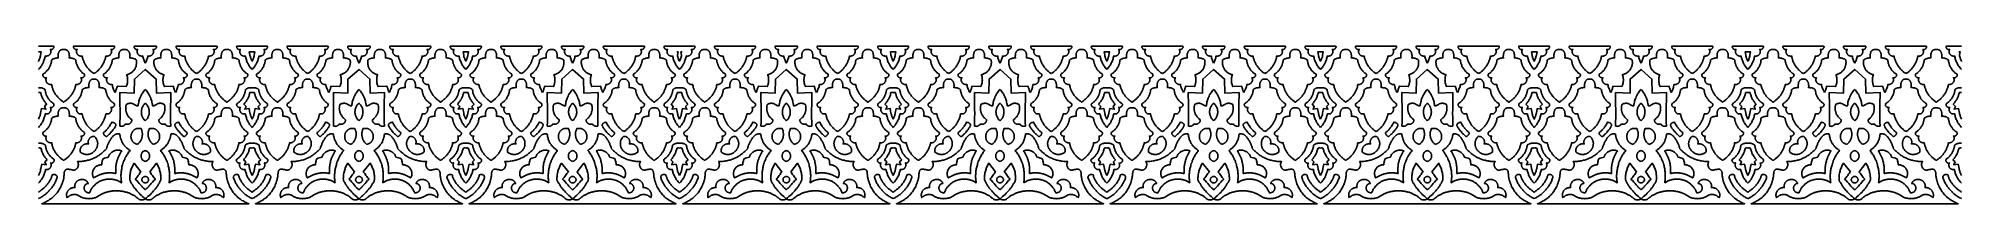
# Model space of a CAD drawing. Extents: x 50 to 3710, y -977 to -877.
# Drawn here: x 50 to 1270, y -977 to -877 of the extents above; entities that cross this region are included whole.
import ezdxf

# ---------------------------------------------------------------- set-up
doc = ezdxf.new("R2010")
doc.units = 0
doc.layers.add('LAYER_1', color=18, linetype='CONTINUOUS')

msp = doc.modelspace()

# ---------------------------------------------------------------- linework, layer by layer
at = {"layer": 'LAYER_1'}
for points in [[(49.7, -877.1), (59.5, -877.1), (59.5, -877.2), (59.5, -877.3), (59.5, -877.4), (59.5, -877.6), (59.5, -877.7), (59.5, -877.8), (59.4, -878), (59.3, -878.2), (59.2, -878.4), (59.1, -878.6), (58.9, -878.7), (58.8, -878.9), (58.6, -879), (58.4, -879.1), (58.1, -879.2), (58, -879.2), (57.9, -879.2), (57.8, -879.2), (57.7, -879.2), (57.6, -879.2), (57.4, -879.2), (57.3, -879.2), (57.2, -879.1), (57.3, -879.3), (57.4, -879.5), (57.5, -879.7), (57.5, -879.9), (57.6, -880.2), (57.6, -880.4), (57.6, -880.6), (57.6, -880.8), (57.5, -881), (57.5, -881.2), (57.5, -881.4), (57.4, -881.5), (57.3, -881.7), (57.2, -881.9), (57.1, -882.1), (57, -882.2), (56.9, -882.4), (56.7, -882.5), (56.6, -882.7), (56.4, -882.8), (56.3, -882.9), (56.1, -883), (55.9, -883.1), (55.7, -883.2), (55.5, -883.3), (55.3, -883.3), (55.1, -883.4), (54.9, -883.4), (54.7, -883.4), (54.5, -883.4), (54.3, -883.4), (54, -883.3), (53.9, -883.9), (53.8, -884.5), (53.6, -885.1), (53.4, -885.7), (53.2, -886.2), (53, -886.8), (52.8, -887.4), (52.5, -887.9), (52.2, -888.4), (51.9, -889), (51.6, -889.5), (51.3, -890), (50.9, -890.5), (50.5, -890.9), (50.1, -891.4), (49.7, -891.8)], [(456.4, -877.1), (446.6, -877.1), (446.6, -877.2), (446.6, -877.3), (446.6, -877.4), (446.6, -877.6), (446.6, -877.7), (446.6, -877.8), (446.7, -878), (446.8, -878.2), (446.9, -878.4), (447, -878.6), (447.2, -878.7), (447.4, -878.9), (447.6, -879), (447.8, -879.1), (448, -879.2), (448.1, -879.2), (448.2, -879.2), (448.3, -879.2), (448.4, -879.2), (448.6, -879.2), (448.7, -879.2), (448.8, -879.2), (448.9, -879.1), (448.8, -879.3), (448.7, -879.5), (448.7, -879.7), (448.6, -879.9), (448.6, -880.2), (448.6, -880.4), (448.5, -880.6), (448.6, -880.8), (448.6, -881), (448.6, -881.2), (448.7, -881.4), (448.7, -881.5), (448.8, -881.7), (448.9, -881.9), (449, -882.1), (449.1, -882.2), (449.3, -882.4), (449.4, -882.5), (449.5, -882.7), (449.7, -882.8), (449.8, -882.9), (450, -883), (450.2, -883.1), (450.4, -883.2), (450.6, -883.3), (450.8, -883.3), (451, -883.4), (451.2, -883.4), (451.4, -883.4), (451.6, -883.4), (451.9, -883.4), (452.1, -883.3), (452.2, -883.9), (452.4, -884.5), (452.5, -885.1), (452.7, -885.7), (452.9, -886.2), (453.1, -886.8), (453.4, -887.4), (453.6, -887.9), (453.9, -888.4), (454.2, -889), (454.5, -889.5), (454.9, -890), (455.2, -890.5), (455.6, -890.9), (456, -891.4), (456.4, -891.8)], [(456.4, -877.1), (466.2, -877.1), (466.2, -877.2), (466.3, -877.3), (466.3, -877.4), (466.2, -877.6), (466.2, -877.7), (466.2, -877.8), (466.1, -878), (466.1, -878.2), (465.9, -878.4), (465.8, -878.6), (465.7, -878.7), (465.5, -878.9), (465.3, -879), (465.1, -879.1), (464.9, -879.2), (464.7, -879.2), (464.6, -879.2), (464.5, -879.2), (464.4, -879.2), (464.3, -879.2), (464.2, -879.2), (464, -879.2), (463.9, -879.1), (464, -879.3), (464.1, -879.5), (464.2, -879.7), (464.2, -879.9), (464.3, -880.2), (464.3, -880.4), (464.3, -880.6), (464.3, -880.8), (464.3, -881), (464.2, -881.2), (464.2, -881.4), (464.1, -881.5), (464, -881.7), (463.9, -881.9), (463.8, -882.1), (463.7, -882.2), (463.6, -882.4), (463.5, -882.5), (463.3, -882.7), (463.2, -882.8), (463, -882.9), (462.8, -883), (462.6, -883.1), (462.5, -883.2), (462.3, -883.3), (462.1, -883.3), (461.9, -883.4), (461.6, -883.4), (461.4, -883.4), (461.2, -883.4), (461, -883.4), (460.8, -883.3), (460.6, -883.9), (460.5, -884.5), (460.3, -885.1), (460.1, -885.7), (459.9, -886.2), (459.7, -886.8), (459.5, -887.4), (459.2, -887.9), (458.9, -888.4), (458.6, -889), (458.3, -889.5), (458, -890), (457.6, -890.5), (457.2, -890.9), (456.8, -891.4), (456.4, -891.8)], [(863.1, -877.1), (853.3, -877.1), (853.3, -877.2), (853.3, -877.3), (853.3, -877.4), (853.3, -877.6), (853.3, -877.7), (853.3, -877.8), (853.4, -878), (853.5, -878.2), (853.6, -878.4), (853.7, -878.6), (853.9, -878.7), (854.1, -878.9), (854.3, -879), (854.5, -879.1), (854.7, -879.2), (854.8, -879.2), (854.9, -879.2), (855, -879.2), (855.2, -879.2), (855.3, -879.2), (855.4, -879.2), (855.5, -879.2), (855.6, -879.1), (855.5, -879.3), (855.4, -879.5), (855.4, -879.7), (855.3, -879.9), (855.3, -880.2), (855.3, -880.4), (855.3, -880.6), (855.3, -880.8), (855.3, -881), (855.3, -881.2), (855.4, -881.4), (855.5, -881.5), (855.5, -881.7), (855.6, -881.9), (855.7, -882.1), (855.8, -882.2), (856, -882.4), (856.1, -882.5), (856.2, -882.7), (856.4, -882.8), (856.6, -882.9), (856.7, -883), (856.9, -883.1), (857.1, -883.2), (857.3, -883.3), (857.5, -883.3), (857.7, -883.4), (857.9, -883.4), (858.1, -883.4), (858.4, -883.4), (858.6, -883.4), (858.8, -883.3), (858.9, -883.9), (859.1, -884.5), (859.2, -885.1), (859.4, -885.7), (859.6, -886.2), (859.8, -886.8), (860.1, -887.4), (860.3, -887.9), (860.6, -888.4), (860.9, -889), (861.2, -889.5), (861.6, -890), (861.9, -890.5), (862.3, -890.9), (862.7, -891.4), (863.1, -891.8)], [(863.1, -877.1), (872.9, -877.1), (873, -877.2), (873, -877.3), (873, -877.4), (873, -877.6), (872.9, -877.7), (872.9, -877.8), (872.9, -878), (872.8, -878.2), (872.7, -878.4), (872.5, -878.6), (872.4, -878.7), (872.2, -878.9), (872, -879), (871.8, -879.1), (871.6, -879.2), (871.5, -879.2), (871.3, -879.2), (871.2, -879.2), (871.1, -879.2), (871, -879.2), (870.9, -879.2), (870.7, -879.2), (870.6, -879.1), (870.7, -879.3), (870.8, -879.5), (870.9, -879.7), (870.9, -879.9), (871, -880.2), (871, -880.4), (871, -880.6), (871, -880.8), (871, -881), (870.9, -881.2), (870.9, -881.4), (870.8, -881.5), (870.7, -881.7), (870.6, -881.9), (870.5, -882.1), (870.4, -882.2), (870.3, -882.4), (870.2, -882.5), (870, -882.7), (869.9, -882.8), (869.7, -882.9), (869.5, -883), (869.4, -883.1), (869.2, -883.2), (869, -883.3), (868.8, -883.3), (868.6, -883.4), (868.4, -883.4), (868.1, -883.4), (867.9, -883.4), (867.7, -883.4), (867.5, -883.3), (867.3, -883.9), (867.2, -884.5), (867, -885.1), (866.9, -885.7), (866.7, -886.2), (866.4, -886.8), (866.2, -887.4), (865.9, -887.9), (865.6, -888.4), (865.3, -889), (865, -889.5), (864.7, -890), (864.3, -890.5), (863.9, -890.9), (863.5, -891.4), (863.1, -891.8)], [(1269.8, -877.1), (1260, -877.1), (1260, -877.2), (1260, -877.3), (1260, -877.4), (1260, -877.6), (1260, -877.7), (1260.1, -877.8), (1260.1, -878), (1260.2, -878.2), (1260.3, -878.4), (1260.5, -878.6), (1260.6, -878.7), (1260.8, -878.9), (1261, -879), (1261.2, -879.1), (1261.4, -879.2), (1261.5, -879.2), (1261.6, -879.2), (1261.8, -879.2), (1261.9, -879.2), (1262, -879.2), (1262.1, -879.2), (1262.2, -879.2), (1262.4, -879.1), (1262.3, -879.3), (1262.2, -879.5), (1262.1, -879.7), (1262, -879.9), (1262, -880.2), (1262, -880.4), (1262, -880.6), (1262, -880.8), (1262, -881), (1262, -881.2), (1262.1, -881.4), (1262.2, -881.5), (1262.2, -881.7), (1262.3, -881.9), (1262.4, -882.1), (1262.6, -882.2), (1262.7, -882.4), (1262.8, -882.5), (1263, -882.7), (1263.1, -882.8), (1263.3, -882.9), (1263.4, -883), (1263.6, -883.1), (1263.8, -883.2), (1264, -883.3), (1264.2, -883.3), (1264.4, -883.4), (1264.6, -883.4), (1264.8, -883.4), (1265.1, -883.4), (1265.3, -883.4), (1265.5, -883.3), (1265.6, -883.9), (1265.8, -884.5), (1265.9, -885.1), (1266.1, -885.7), (1266.3, -886.2), (1266.5, -886.8), (1266.8, -887.4), (1267.1, -887.9), (1267.3, -888.4), (1267.6, -889), (1268, -889.5), (1268.3, -890), (1268.7, -890.5), (1269, -890.9), (1269.4, -891.4), (1269.8, -891.8)], [(49.7, -886.7), (49.8, -886.6), (50, -886.1), (50.2, -885.7), (50.4, -885.2), (50.5, -884.7), (50.7, -884.3), (50.8, -883.8), (50.9, -883.3), (51.1, -882.7), (51.5, -880.7), (49.7, -880.7)], [(456.4, -886.7), (456.4, -886.6), (456.1, -886.1), (455.9, -885.7), (455.8, -885.2), (455.6, -884.7), (455.4, -884.3), (455.3, -883.8), (455.2, -883.3), (455.1, -882.7), (455.5, -880.7), (454.7, -880.7)], [(456.4, -886.7), (456.5, -886.6), (456.7, -886.1), (456.9, -885.7), (457.1, -885.2), (457.3, -884.7), (457.4, -884.3), (457.5, -883.8), (457.7, -883.3), (457.8, -882.7), (457.3, -880.7), (458.2, -880.7)], [(863.1, -886.7), (863.1, -886.6), (862.8, -886.1), (862.7, -885.7), (862.5, -885.2), (862.3, -884.7), (862.1, -884.3), (862, -883.8), (861.9, -883.3), (861.8, -882.7), (861.4, -880.7), (863.1, -880.7)], [(863.1, -886.7), (863.2, -886.6), (863.4, -886.1), (863.6, -885.7), (863.8, -885.2), (864, -884.7), (864.1, -884.3), (864.3, -883.8), (864.4, -883.3), (864.5, -882.7), (864.9, -880.7), (863.1, -880.7)], [(1269.8, -886.7), (1269.8, -886.6), (1269.6, -886.1), (1269.4, -885.7), (1269.2, -885.2), (1269, -884.7), (1268.9, -884.3), (1268.7, -883.8), (1268.6, -883.3), (1268.5, -882.7), (1269, -880.7), (1268.1, -880.7)], [(49.7, -928.6), (50.1, -928.1), (50.5, -927.7), (50.9, -927.2), (51.3, -926.7), (51.6, -926.2), (51.9, -925.7), (52.2, -925.2), (52.5, -924.6), (52.8, -924.1), (53, -923.5), (53.2, -923), (53.4, -922.4), (53.6, -921.8), (53.8, -921.2), (53.9, -920.7), (54, -920.1), (54.3, -920.1), (54.5, -920.1), (54.7, -920.1), (54.9, -920.1), (55.1, -920.1), (55.3, -920.1), (55.5, -920), (55.7, -919.9), (55.9, -919.9), (56.1, -919.8), (56.3, -919.7), (56.4, -919.5), (56.6, -919.4), (56.7, -919.3), (56.9, -919.1), (57, -919), (57.1, -918.8), (57.2, -918.6), (57.3, -918.5), (57.4, -918.3), (57.5, -918.1), (57.5, -917.9), (57.5, -917.7), (57.6, -917.5), (57.6, -917.3), (57.6, -917.1), (57.6, -916.9), (57.5, -916.7), (57.5, -916.5), (57.4, -916.3), (57.3, -916.1), (57.2, -915.9), (57.3, -915.9), (57.4, -915.9), (57.6, -915.9), (57.7, -915.9), (57.8, -915.9), (57.9, -915.9), (58.1, -915.9), (58.2, -915.9), (58.3, -915.8), (58.4, -915.8), (58.6, -915.7), (58.8, -915.6), (59, -915.4), (59.1, -915.3), (59.3, -915.1), (59.4, -914.9), (59.4, -914.8), (59.5, -914.7), (59.5, -914.6), (59.5, -914.4), (59.5, -914.3), (59.5, -914.2), (59.5, -914.1), (59.5, -914), (59.5, -913.8), (59.5, -913.7), (59.2, -913.5), (58.9, -913.3), (58.6, -913.1), (58.3, -912.9), (58.1, -912.7), (57.8, -912.4), (57.6, -912.2), (57.3, -912), (57.1, -911.7), (56.9, -911.5), (56.6, -911.2), (56.4, -910.9), (56.2, -910.6), (56, -910.4), (55.8, -910.1), (55.6, -909.8), (55.5, -909.5), (55.3, -909.2), (55.2, -908.9), (55, -908.6), (54.9, -908.3), (54.7, -908), (54.6, -907.7), (54.5, -907.3), (54.4, -907), (54.3, -906.7), (54.2, -906.3), (54.1, -906), (54.1, -905.7), (54, -905.3), (54, -905), (53.9, -904.6), (53.7, -904.5), (53.5, -904.3), (53.2, -904.1), (53, -904), (52.7, -903.9), (52.5, -903.8), (52.2, -903.7), (51.9, -903.6), (51.7, -903.5), (51.4, -903.5), (51.1, -903.4), (50.8, -903.4), (50.6, -903.4), (50.3, -903.4), (50, -903.4), (49.7, -903.4)], [(49.7, -923.4), (49.8, -923.3), (50, -922.8), (50.2, -922.4), (50.4, -921.9), (50.5, -921.5), (50.7, -921), (50.8, -920.5), (50.9, -920), (51.1, -919.5), (51.6, -916.7), (54.4, -917.1), (53.6, -915.3), (54.9, -913.8), (54.6, -913.4), (54.2, -913), (53.9, -912.6), (53.6, -912.2), (53.3, -911.8), (53, -911.3), (52.8, -910.9), (52.5, -910.4), (52.3, -910), (52.1, -909.5), (51.9, -909), (51.7, -908.5), (51.5, -908), (51.4, -907.5), (51.3, -907), (51.1, -906.5), (51.1, -906.5), (50.8, -906.4), (50.6, -906.4), (50.3, -906.4), (49.7, -906.4)], [(456.4, -928.6), (456, -928.1), (455.6, -927.7), (455.2, -927.2), (454.9, -926.7), (454.5, -926.2), (454.2, -925.7), (453.9, -925.2), (453.6, -924.6), (453.4, -924.1), (453.1, -923.5), (452.9, -923), (452.7, -922.4), (452.5, -921.8), (452.4, -921.2), (452.2, -920.7), (452.1, -920.1), (451.9, -920.1), (451.6, -920.1), (451.4, -920.1), (451.2, -920.1), (451, -920.1), (450.8, -920.1), (450.6, -920), (450.4, -919.9), (450.2, -919.9), (450, -919.8), (449.8, -919.7), (449.7, -919.5), (449.5, -919.4), (449.4, -919.3), (449.3, -919.1), (449.1, -919), (449, -918.8), (448.9, -918.6), (448.8, -918.5), (448.7, -918.3), (448.7, -918.1), (448.6, -917.9), (448.6, -917.7), (448.6, -917.5), (448.5, -917.3), (448.6, -917.1), (448.6, -916.9), (448.6, -916.7), (448.7, -916.5), (448.7, -916.3), (448.8, -916.1), (448.9, -915.9), (448.8, -915.9), (448.7, -915.9), (448.6, -915.9), (448.4, -915.9), (448.3, -915.9), (448.2, -915.9), (448.1, -915.9), (448, -915.9), (447.8, -915.8), (447.7, -915.8), (447.5, -915.7), (447.3, -915.6), (447.2, -915.4), (447, -915.3), (446.9, -915.1), (446.7, -914.9), (446.7, -914.8), (446.7, -914.7), (446.6, -914.6), (446.6, -914.4), (446.6, -914.3), (446.6, -914.2), (446.6, -914.1), (446.6, -914), (446.6, -913.8), (446.6, -913.7), (446.9, -913.5), (447.2, -913.3), (447.5, -913.1), (447.8, -912.9), (448, -912.7), (448.3, -912.4), (448.6, -912.2), (448.8, -912), (449, -911.7), (449.3, -911.5), (449.5, -911.2), (449.7, -910.9), (449.9, -910.6), (450.1, -910.4), (450.3, -910.1), (450.5, -909.8), (450.7, -909.5), (450.8, -909.2), (451, -908.9), (451.1, -908.6), (451.3, -908.3), (451.4, -908), (451.5, -907.7), (451.6, -907.3), (451.7, -907), (451.8, -906.7), (451.9, -906.3), (452, -906), (452, -905.7), (452.1, -905.3), (452.2, -905), (452.2, -904.6), (452.4, -904.5), (452.6, -904.3), (452.9, -904.1), (453.1, -904), (453.4, -903.9), (453.6, -903.8), (453.9, -903.7), (454.2, -903.6), (454.4, -903.5), (454.7, -903.5), (455, -903.4), (455.3, -903.4), (455.6, -903.4), (455.8, -903.4), (456.1, -903.4), (456.4, -903.4)], [(456.4, -923.4), (456.4, -923.3), (456.1, -922.8), (455.9, -922.4), (455.8, -921.9), (455.6, -921.5), (455.4, -921), (455.3, -920.5), (455.2, -920), (455.1, -919.5), (454.5, -916.7), (451.7, -917.1), (452.5, -915.3), (451.2, -913.8), (451.5, -913.4), (451.9, -913), (452.2, -912.6), (452.5, -912.2), (452.8, -911.8), (453.1, -911.3), (453.4, -910.9), (453.6, -910.4), (453.8, -910), (454.1, -909.5), (454.3, -909), (454.4, -908.5), (454.6, -908), (454.7, -907.5), (454.9, -907), (455, -906.5), (455, -906.5), (455.3, -906.4), (455.6, -906.4), (455.8, -906.4), (456.4, -906.4)], [(456.4, -928.6), (456.8, -928.1), (457.2, -927.7), (457.6, -927.2), (458, -926.7), (458.3, -926.2), (458.6, -925.7), (458.9, -925.2), (459.2, -924.6), (459.5, -924.1), (459.7, -923.5), (459.9, -923), (460.1, -922.4), (460.3, -921.8), (460.5, -921.2), (460.6, -920.7), (460.8, -920.1), (461, -920.1), (461.2, -920.1), (461.4, -920.1), (461.6, -920.1), (461.9, -920.1), (462.1, -920.1), (462.3, -920), (462.5, -919.9), (462.6, -919.9), (462.8, -919.8), (463, -919.7), (463.2, -919.5), (463.3, -919.4), (463.5, -919.3), (463.6, -919.1), (463.7, -919), (463.8, -918.8), (463.9, -918.6), (464, -918.5), (464.1, -918.3), (464.2, -918.1), (464.2, -917.9), (464.3, -917.7), (464.3, -917.5), (464.3, -917.3), (464.3, -917.1), (464.3, -916.9), (464.2, -916.7), (464.2, -916.5), (464.1, -916.3), (464, -916.1), (463.9, -915.9), (464, -915.9), (464.2, -915.9), (464.3, -915.9), (464.4, -915.9), (464.5, -915.9), (464.7, -915.9), (464.8, -915.9), (464.9, -915.9), (465, -915.8), (465.1, -915.8), (465.3, -915.7), (465.5, -915.6), (465.7, -915.4), (465.8, -915.3), (466, -915.1), (466.1, -914.9), (466.1, -914.8), (466.2, -914.7), (466.2, -914.6), (466.2, -914.4), (466.2, -914.3), (466.3, -914.2), (466.3, -914.1), (466.2, -914), (466.2, -913.8), (466.2, -913.7), (465.9, -913.5), (465.6, -913.3), (465.3, -913.1), (465.1, -912.9), (464.8, -912.7), (464.5, -912.4), (464.3, -912.2), (464, -912), (463.8, -911.7), (463.6, -911.5), (463.4, -911.2), (463.1, -910.9), (462.9, -910.6), (462.7, -910.4), (462.5, -910.1), (462.4, -909.8), (462.2, -909.5), (462, -909.2), (461.9, -908.9), (461.7, -908.6), (461.6, -908.3), (461.4, -908), (461.3, -907.7), (461.2, -907.3), (461.1, -907), (461, -906.7), (460.9, -906.3), (460.9, -906), (460.8, -905.7), (460.7, -905.3), (460.7, -905), (460.7, -904.6), (460.4, -904.5), (460.2, -904.3), (460, -904.1), (459.7, -904), (459.5, -903.9), (459.2, -903.8), (458.9, -903.7), (458.7, -903.6), (458.4, -903.5), (458.1, -903.5), (457.8, -903.4), (457.6, -903.4), (457.3, -903.4), (457, -903.4), (456.7, -903.4), (456.4, -903.4)], [(456.4, -923.4), (456.5, -923.3), (456.7, -922.8), (456.9, -922.4), (457.1, -921.9), (457.3, -921.5), (457.4, -921), (457.5, -920.5), (457.7, -920), (457.8, -919.5), (458.3, -916.7), (461.1, -917.1), (460.3, -915.3), (461.7, -913.8), (461.3, -913.4), (461, -913), (460.6, -912.6), (460.3, -912.2), (460, -911.8), (459.7, -911.3), (459.5, -910.9), (459.2, -910.4), (459, -910), (458.8, -909.5), (458.6, -909), (458.4, -908.5), (458.2, -908), (458.1, -907.5), (458, -907), (457.9, -906.5), (457.8, -906.5), (457.5, -906.4), (457.3, -906.4), (457, -906.4), (456.4, -906.4)], [(863.1, -928.6), (862.7, -928.1), (862.3, -927.7), (861.9, -927.2), (861.6, -926.7), (861.2, -926.2), (860.9, -925.7), (860.6, -925.2), (860.3, -924.6), (860.1, -924.1), (859.8, -923.5), (859.6, -923), (859.4, -922.4), (859.2, -921.8), (859.1, -921.2), (858.9, -920.7), (858.8, -920.1), (858.6, -920.1), (858.4, -920.1), (858.1, -920.1), (857.9, -920.1), (857.7, -920.1), (857.5, -920.1), (857.3, -920), (857.1, -919.9), (856.9, -919.9), (856.7, -919.8), (856.6, -919.7), (856.4, -919.5), (856.2, -919.4), (856.1, -919.3), (856, -919.1), (855.8, -919), (855.7, -918.8), (855.6, -918.6), (855.5, -918.5), (855.5, -918.3), (855.4, -918.1), (855.3, -917.9), (855.3, -917.7), (855.3, -917.5), (855.3, -917.3), (855.3, -917.1), (855.3, -916.9), (855.3, -916.7), (855.4, -916.5), (855.4, -916.3), (855.5, -916.1), (855.6, -915.9), (855.5, -915.9), (855.4, -915.9), (855.3, -915.9), (855.1, -915.9), (855, -915.9), (854.9, -915.9), (854.8, -915.9), (854.7, -915.9), (854.6, -915.8), (854.4, -915.8), (854.2, -915.7), (854, -915.6), (853.9, -915.4), (853.7, -915.3), (853.6, -915.1), (853.5, -914.9), (853.4, -914.8), (853.4, -914.7), (853.3, -914.6), (853.3, -914.4), (853.3, -914.3), (853.3, -914.2), (853.3, -914.1), (853.3, -914), (853.3, -913.8), (853.4, -913.7), (853.7, -913.5), (853.9, -913.3), (854.2, -913.1), (854.5, -912.9), (854.8, -912.7), (855, -912.4), (855.3, -912.2), (855.5, -912), (855.8, -911.7), (856, -911.5), (856.2, -911.2), (856.4, -910.9), (856.6, -910.6), (856.8, -910.4), (857, -910.1), (857.2, -909.8), (857.4, -909.5), (857.5, -909.2), (857.7, -908.9), (857.8, -908.6), (858, -908.3), (858.1, -908), (858.2, -907.7), (858.3, -907.3), (858.4, -907), (858.5, -906.7), (858.6, -906.3), (858.7, -906), (858.8, -905.7), (858.8, -905.3), (858.9, -905), (858.9, -904.6), (859.1, -904.5), (859.4, -904.3), (859.6, -904.1), (859.8, -904), (860.1, -903.9), (860.4, -903.8), (860.6, -903.7), (860.9, -903.6), (861.2, -903.5), (861.4, -903.5), (861.7, -903.4), (862, -903.4), (862.3, -903.4), (862.6, -903.4), (862.8, -903.4), (863.1, -903.4)], [(863.1, -923.4), (863.1, -923.3), (862.8, -922.8), (862.7, -922.4), (862.5, -921.9), (862.3, -921.5), (862.1, -921), (862, -920.5), (861.9, -920), (861.8, -919.5), (861.2, -916.7), (858.4, -917.1), (859.2, -915.3), (857.9, -913.8), (858.3, -913.4), (858.6, -913), (858.9, -912.6), (859.2, -912.2), (859.5, -911.8), (859.8, -911.3), (860.1, -910.9), (860.3, -910.4), (860.6, -910), (860.8, -909.5), (861, -909), (861.1, -908.5), (861.3, -908), (861.5, -907.5), (861.6, -907), (861.7, -906.5), (861.8, -906.5), (862, -906.4), (862.3, -906.4), (862.5, -906.4), (863.1, -906.4)], [(863.1, -928.6), (863.5, -928.1), (863.9, -927.7), (864.3, -927.2), (864.7, -926.7), (865, -926.2), (865.3, -925.7), (865.6, -925.2), (865.9, -924.6), (866.2, -924.1), (866.4, -923.5), (866.7, -923), (866.9, -922.4), (867, -921.8), (867.2, -921.2), (867.3, -920.7), (867.5, -920.1), (867.7, -920.1), (867.9, -920.1), (868.1, -920.1), (868.4, -920.1), (868.6, -920.1), (868.8, -920.1), (869, -920), (869.2, -919.9), (869.4, -919.9), (869.5, -919.8), (869.7, -919.7), (869.9, -919.5), (870, -919.4), (870.2, -919.3), (870.3, -919.1), (870.4, -919), (870.5, -918.8), (870.6, -918.6), (870.7, -918.5), (870.8, -918.3), (870.9, -918.1), (870.9, -917.9), (871, -917.7), (871, -917.5), (871, -917.3), (871, -917.1), (871, -916.9), (870.9, -916.7), (870.9, -916.5), (870.8, -916.3), (870.7, -916.1), (870.6, -915.9), (870.7, -915.9), (870.9, -915.9), (871, -915.9), (871.1, -915.9), (871.2, -915.9), (871.4, -915.9), (871.5, -915.9), (871.6, -915.9), (871.7, -915.8), (871.8, -915.8), (872, -915.7), (872.2, -915.6), (872.4, -915.4), (872.6, -915.3), (872.7, -915.1), (872.8, -914.9), (872.9, -914.8), (872.9, -914.7), (872.9, -914.6), (872.9, -914.4), (873, -914.3), (873, -914.2), (873, -914.1), (873, -914), (872.9, -913.8), (872.9, -913.7), (872.6, -913.5), (872.3, -913.3), (872, -913.1), (871.8, -912.9), (871.5, -912.7), (871.2, -912.4), (871, -912.2), (870.8, -912), (870.5, -911.7), (870.3, -911.5), (870.1, -911.2), (869.9, -910.9), (869.6, -910.6), (869.4, -910.4), (869.3, -910.1), (869.1, -909.8), (868.9, -909.5), (868.7, -909.2), (868.6, -908.9), (868.4, -908.6), (868.3, -908.3), (868.2, -908), (868, -907.7), (867.9, -907.3), (867.8, -907), (867.7, -906.7), (867.6, -906.3), (867.6, -906), (867.5, -905.7), (867.4, -905.3), (867.4, -905), (867.4, -904.6), (867.1, -904.5), (866.9, -904.3), (866.7, -904.1), (866.4, -904), (866.2, -903.9), (865.9, -903.8), (865.6, -903.7), (865.4, -903.6), (865.1, -903.5), (864.8, -903.5), (864.6, -903.4), (864.3, -903.4), (864, -903.4), (863.7, -903.4), (863.4, -903.4), (863.1, -903.4)], [(863.1, -923.4), (863.2, -923.3), (863.4, -922.8), (863.6, -922.4), (863.8, -921.9), (864, -921.5), (864.1, -921), (864.3, -920.5), (864.4, -920), (864.5, -919.5), (865, -916.7), (867.8, -917.1), (867, -915.3), (868.4, -913.8), (868, -913.4), (867.7, -913), (867.3, -912.6), (867, -912.2), (866.7, -911.8), (866.5, -911.3), (866.2, -910.9), (865.9, -910.4), (865.7, -910), (865.5, -909.5), (865.3, -909), (865.1, -908.5), (865, -908), (864.8, -907.5), (864.7, -907), (864.6, -906.5), (864.5, -906.5), (864.3, -906.4), (864, -906.4), (863.7, -906.4), (863.1, -906.4)], [(1269.8, -928.6), (1269.4, -928.1), (1269, -927.7), (1268.7, -927.2), (1268.3, -926.7), (1268, -926.2), (1267.6, -925.7), (1267.3, -925.2), (1267.1, -924.6), (1266.8, -924.1), (1266.5, -923.5), (1266.3, -923), (1266.1, -922.4), (1265.9, -921.8), (1265.8, -921.2), (1265.6, -920.7), (1265.5, -920.1), (1265.3, -920.1), (1265.1, -920.1), (1264.8, -920.1), (1264.6, -920.1), (1264.4, -920.1), (1264.2, -920.1), (1264, -920), (1263.8, -919.9), (1263.6, -919.9), (1263.4, -919.8), (1263.3, -919.7), (1263.1, -919.5), (1263, -919.4), (1262.8, -919.3), (1262.7, -919.1), (1262.6, -919), (1262.4, -918.8), (1262.3, -918.6), (1262.2, -918.5), (1262.2, -918.3), (1262.1, -918.1), (1262, -917.9), (1262, -917.7), (1262, -917.5), (1262, -917.3), (1262, -917.1), (1262, -916.9), (1262, -916.7), (1262.1, -916.5), (1262.2, -916.3), (1262.3, -916.1), (1262.4, -915.9), (1262.2, -915.9), (1262.1, -915.9), (1262, -915.9), (1261.9, -915.9), (1261.7, -915.9), (1261.6, -915.9), (1261.5, -915.9), (1261.4, -915.9), (1261.3, -915.8), (1261.2, -915.8), (1261, -915.7), (1260.8, -915.6), (1260.6, -915.4), (1260.4, -915.3), (1260.3, -915.1), (1260.2, -914.9), (1260.1, -914.8), (1260.1, -914.7), (1260.1, -914.6), (1260, -914.4), (1260, -914.3), (1260, -914.2), (1260, -914.1), (1260, -914), (1260, -913.8), (1260.1, -913.7), (1260.4, -913.5), (1260.7, -913.3), (1260.9, -913.1), (1261.2, -912.9), (1261.5, -912.7), (1261.7, -912.4), (1262, -912.2), (1262.2, -912), (1262.5, -911.7), (1262.7, -911.5), (1262.9, -911.2), (1263.1, -910.9), (1263.3, -910.6), (1263.5, -910.4), (1263.7, -910.1), (1263.9, -909.8), (1264.1, -909.5), (1264.2, -909.2), (1264.4, -908.9), (1264.6, -908.6), (1264.7, -908.3), (1264.8, -908), (1264.9, -907.7), (1265.1, -907.3), (1265.2, -907), (1265.3, -906.7), (1265.3, -906.3), (1265.4, -906), (1265.5, -905.7), (1265.5, -905.3), (1265.6, -905), (1265.6, -904.6), (1265.8, -904.5), (1266.1, -904.3), (1266.3, -904.1), (1266.6, -904), (1266.8, -903.9), (1267.1, -903.8), (1267.3, -903.7), (1267.6, -903.6), (1267.9, -903.5), (1268.2, -903.5), (1268.4, -903.4), (1268.7, -903.4), (1269, -903.4), (1269.3, -903.4), (1269.6, -903.4), (1269.8, -903.4)], [(1269.8, -923.4), (1269.8, -923.3), (1269.6, -922.8), (1269.4, -922.4), (1269.2, -921.9), (1269, -921.5), (1268.9, -921), (1268.7, -920.5), (1268.6, -920), (1268.5, -919.5), (1268, -916.7), (1265.1, -917.1), (1266, -915.3), (1264.6, -913.8), (1265, -913.4), (1265.3, -913), (1265.6, -912.6), (1265.9, -912.2), (1266.2, -911.8), (1266.5, -911.3), (1266.8, -910.9), (1267, -910.4), (1267.3, -910), (1267.5, -909.5), (1267.7, -909), (1267.9, -908.5), (1268, -908), (1268.2, -907.5), (1268.3, -907), (1268.4, -906.5), (1268.5, -906.5), (1268.7, -906.4), (1269, -906.4), (1269.2, -906.4), (1269.8, -906.4)], [(49.7, -964), (50.1, -963.6), (50.6, -963.1), (51, -962.6), (51.3, -962.1), (51.7, -961.6), (52, -961.1), (52.3, -960.6), (52.6, -960), (52.9, -959.5), (53.2, -958.9), (53.4, -958.3), (53.6, -957.7), (53.8, -957.1), (54, -956.5), (54.1, -955.9), (54.2, -955.3), (54.5, -955.4), (54.7, -955.4), (54.9, -955.4), (55.1, -955.4), (55.3, -955.4), (55.6, -955.3), (55.8, -955.3), (55.9, -955.2), (56.1, -955.1), (56.3, -955), (56.5, -954.9), (56.7, -954.8), (56.8, -954.7), (57, -954.5), (57.1, -954.4), (57.2, -954.2), (57.3, -954.1), (57.4, -953.9), (57.5, -953.7), (57.6, -953.5), (57.7, -953.3), (57.7, -953.2), (57.8, -953), (57.8, -952.8), (57.8, -952.6), (57.8, -952.3), (57.8, -952.1), (57.7, -951.9), (57.7, -951.7), (57.6, -951.5), (57.5, -951.3), (57.4, -951.1), (57.5, -951.1), (57.7, -951.2), (57.8, -951.2), (57.9, -951.2), (58, -951.2), (58.1, -951.2), (58.3, -951.2), (58.4, -951.1), (58.5, -951.1), (58.6, -951.1), (58.8, -951), (59, -950.8), (59.2, -950.7), (59.3, -950.5), (59.5, -950.3), (59.6, -950.1), (59.6, -950), (59.7, -949.9), (59.7, -949.8), (59.7, -949.7), (59.7, -949.6), (59.7, -949.5), (59.7, -949.3), (59.7, -949.2), (59.7, -949.1), (59.7, -949), (59.4, -948.8), (59.1, -948.6), (58.8, -948.4), (58.6, -948.1), (58.3, -947.9), (58, -947.7), (57.8, -947.5), (57.5, -947.2), (57.3, -947), (57.1, -946.7), (56.8, -946.4), (56.6, -946.2), (56.4, -945.9), (56.2, -945.6), (56, -945.3), (55.9, -945.1), (55.7, -944.8), (55.5, -944.5), (55.4, -944.2), (55.2, -943.9), (55.1, -943.5), (54.9, -943.2), (54.8, -942.9), (54.7, -942.6), (54.6, -942.3), (54.5, -941.9), (54.4, -941.6), (54.4, -941.3), (54.3, -940.9), (54.2, -940.6), (54.2, -940.2), (54.2, -939.9), (53.9, -939.7), (53.7, -939.5), (53.4, -939.4), (53.1, -939.3), (52.9, -939.1), (52.6, -939), (52.3, -938.9), (52, -938.8), (51.8, -938.8), (51.5, -938.7), (51.2, -938.7), (50.9, -938.6), (50.6, -938.6), (50.3, -938.6), (50, -938.6), (49.7, -938.6)], [(456.4, -964), (456, -963.6), (455.6, -963.1), (455.2, -962.6), (454.8, -962.1), (454.4, -961.6), (454.1, -961.1), (453.8, -960.6), (453.5, -960), (453.2, -959.5), (453, -958.9), (452.7, -958.3), (452.5, -957.7), (452.3, -957.1), (452.1, -956.5), (452, -955.9), (451.9, -955.3), (451.7, -955.4), (451.4, -955.4), (451.2, -955.4), (451, -955.4), (450.8, -955.4), (450.6, -955.3), (450.4, -955.3), (450.2, -955.2), (450, -955.1), (449.8, -955), (449.6, -954.9), (449.5, -954.8), (449.3, -954.7), (449.2, -954.5), (449, -954.4), (448.9, -954.2), (448.8, -954.1), (448.7, -953.9), (448.6, -953.7), (448.5, -953.5), (448.5, -953.3), (448.4, -953.2), (448.4, -953), (448.3, -952.8), (448.3, -952.6), (448.3, -952.3), (448.4, -952.1), (448.4, -951.9), (448.5, -951.7), (448.5, -951.5), (448.6, -951.3), (448.7, -951.1), (448.6, -951.1), (448.5, -951.2), (448.3, -951.2), (448.2, -951.2), (448.1, -951.2), (448, -951.2), (447.9, -951.2), (447.7, -951.1), (447.6, -951.1), (447.5, -951.1), (447.3, -951), (447.1, -950.8), (446.9, -950.7), (446.8, -950.5), (446.6, -950.3), (446.5, -950.1), (446.5, -950), (446.5, -949.9), (446.4, -949.8), (446.4, -949.7), (446.4, -949.6), (446.4, -949.5), (446.4, -949.3), (446.4, -949.2), (446.4, -949.1), (446.4, -949), (446.7, -948.8), (447, -948.6), (447.3, -948.4), (447.6, -948.1), (447.8, -947.9), (448.1, -947.7), (448.3, -947.5), (448.6, -947.2), (448.8, -947), (449.1, -946.7), (449.3, -946.4), (449.5, -946.2), (449.7, -945.9), (449.9, -945.6), (450.1, -945.3), (450.3, -945.1), (450.4, -944.8), (450.6, -944.5), (450.8, -944.2), (450.9, -943.9), (451.1, -943.5), (451.2, -943.2), (451.3, -942.9), (451.4, -942.6), (451.5, -942.3), (451.6, -941.9), (451.7, -941.6), (451.8, -941.3), (451.8, -940.9), (451.9, -940.6), (451.9, -940.2), (452, -939.9), (452.2, -939.7), (452.5, -939.5), (452.7, -939.4), (453, -939.3), (453.2, -939.1), (453.5, -939), (453.8, -938.9), (454.1, -938.8), (454.4, -938.8), (454.7, -938.7), (454.9, -938.7), (455.2, -938.6), (455.5, -938.6), (455.8, -938.6), (456.1, -938.6), (456.4, -938.6)], [(456.4, -964), (456.9, -963.6), (457.3, -963.1), (457.7, -962.6), (458, -962.1), (458.4, -961.6), (458.7, -961.1), (459.1, -960.6), (459.4, -960), (459.6, -959.5), (459.9, -958.9), (460.1, -958.3), (460.3, -957.7), (460.5, -957.1), (460.7, -956.5), (460.8, -955.9), (461, -955.3), (461.2, -955.4), (461.4, -955.4), (461.6, -955.4), (461.9, -955.4), (462.1, -955.4), (462.3, -955.3), (462.5, -955.3), (462.7, -955.2), (462.9, -955.1), (463, -955), (463.2, -954.9), (463.4, -954.8), (463.5, -954.7), (463.7, -954.5), (463.8, -954.4), (463.9, -954.2), (464, -954.1), (464.1, -953.9), (464.2, -953.7), (464.3, -953.5), (464.4, -953.3), (464.4, -953.2), (464.5, -953), (464.5, -952.8), (464.5, -952.6), (464.5, -952.3), (464.5, -952.1), (464.4, -951.9), (464.4, -951.7), (464.3, -951.5), (464.2, -951.3), (464.1, -951.1), (464.2, -951.1), (464.4, -951.2), (464.5, -951.2), (464.6, -951.2), (464.7, -951.2), (464.9, -951.2), (465, -951.2), (465.1, -951.1), (465.2, -951.1), (465.3, -951.1), (465.5, -951), (465.7, -950.8), (465.9, -950.7), (466.1, -950.5), (466.2, -950.3), (466.3, -950.1), (466.3, -950), (466.4, -949.9), (466.4, -949.8), (466.4, -949.7), (466.5, -949.6), (466.5, -949.5), (466.5, -949.3), (466.5, -949.2), (466.4, -949.1), (466.4, -949), (466.1, -948.8), (465.8, -948.6), (465.5, -948.4), (465.3, -948.1), (465, -947.9), (464.7, -947.7), (464.5, -947.5), (464.3, -947.2), (464, -947), (463.8, -946.7), (463.6, -946.4), (463.3, -946.2), (463.1, -945.9), (462.9, -945.6), (462.8, -945.3), (462.6, -945.1), (462.4, -944.8), (462.2, -944.5), (462.1, -944.2), (461.9, -943.9), (461.8, -943.5), (461.7, -943.2), (461.5, -942.9), (461.4, -942.6), (461.3, -942.3), (461.2, -941.9), (461.1, -941.6), (461.1, -941.3), (461, -940.9), (460.9, -940.6), (460.9, -940.2), (460.9, -939.9), (460.6, -939.7), (460.4, -939.5), (460.1, -939.4), (459.9, -939.3), (459.6, -939.1), (459.3, -939), (459, -938.9), (458.8, -938.8), (458.5, -938.8), (458.2, -938.7), (457.9, -938.7), (457.6, -938.6), (457.3, -938.6), (457, -938.6), (456.7, -938.6), (456.4, -938.6)], [(863.1, -964), (862.7, -963.6), (862.3, -963.1), (861.9, -962.6), (861.5, -962.1), (861.2, -961.6), (860.8, -961.1), (860.5, -960.6), (860.2, -960), (859.9, -959.5), (859.7, -958.9), (859.4, -958.3), (859.2, -957.7), (859, -957.1), (858.9, -956.5), (858.7, -955.9), (858.6, -955.3), (858.4, -955.4), (858.1, -955.4), (857.9, -955.4), (857.7, -955.4), (857.5, -955.4), (857.3, -955.3), (857.1, -955.3), (856.9, -955.2), (856.7, -955.1), (856.5, -955), (856.4, -954.9), (856.2, -954.8), (856, -954.7), (855.9, -954.5), (855.8, -954.4), (855.6, -954.2), (855.5, -954.1), (855.4, -953.9), (855.3, -953.7), (855.2, -953.5), (855.2, -953.3), (855.1, -953.2), (855.1, -953), (855.1, -952.8), (855, -952.6), (855.1, -952.3), (855.1, -952.1), (855.1, -951.9), (855.2, -951.7), (855.2, -951.5), (855.3, -951.3), (855.4, -951.1), (855.3, -951.1), (855.2, -951.2), (855.1, -951.2), (854.9, -951.2), (854.8, -951.2), (854.7, -951.2), (854.6, -951.2), (854.5, -951.1), (854.3, -951.1), (854.2, -951.1), (854, -951), (853.8, -950.8), (853.7, -950.7), (853.5, -950.5), (853.4, -950.3), (853.3, -950.1), (853.2, -950), (853.2, -949.9), (853.1, -949.8), (853.1, -949.7), (853.1, -949.6), (853.1, -949.5), (853.1, -949.3), (853.1, -949.2), (853.1, -949.1), (853.1, -949), (853.4, -948.8), (853.7, -948.6), (854, -948.4), (854.3, -948.1), (854.5, -947.9), (854.8, -947.7), (855.1, -947.5), (855.3, -947.2), (855.5, -947), (855.8, -946.7), (856, -946.4), (856.2, -946.2), (856.4, -945.9), (856.6, -945.6), (856.8, -945.3), (857, -945.1), (857.2, -944.8), (857.3, -944.5), (857.5, -944.2), (857.6, -943.9), (857.8, -943.5), (857.9, -943.2), (858, -942.9), (858.1, -942.6), (858.2, -942.3), (858.3, -941.9), (858.4, -941.6), (858.5, -941.3), (858.6, -940.9), (858.6, -940.6), (858.7, -940.2), (858.7, -939.9), (858.9, -939.7), (859.2, -939.5), (859.4, -939.4), (859.7, -939.3), (860, -939.1), (860.2, -939), (860.5, -938.9), (860.8, -938.8), (861.1, -938.8), (861.4, -938.7), (861.7, -938.7), (861.9, -938.6), (862.2, -938.6), (862.5, -938.6), (862.8, -938.6), (863.1, -938.6)], [(863.1, -964), (863.6, -963.6), (864, -963.1), (864.4, -962.6), (864.8, -962.1), (865.1, -961.6), (865.5, -961.1), (865.8, -960.6), (866.1, -960), (866.3, -959.5), (866.6, -958.9), (866.8, -958.3), (867, -957.7), (867.2, -957.1), (867.4, -956.5), (867.6, -955.9), (867.7, -955.3), (867.9, -955.4), (868.1, -955.4), (868.3, -955.4), (868.6, -955.4), (868.8, -955.4), (869, -955.3), (869.2, -955.3), (869.4, -955.2), (869.6, -955.1), (869.7, -955), (869.9, -954.9), (870.1, -954.8), (870.2, -954.7), (870.4, -954.5), (870.5, -954.4), (870.6, -954.2), (870.8, -954.1), (870.9, -953.9), (870.9, -953.7), (871, -953.5), (871.1, -953.3), (871.1, -953.2), (871.2, -953), (871.2, -952.8), (871.2, -952.6), (871.2, -952.3), (871.2, -952.1), (871.2, -951.9), (871.1, -951.7), (871, -951.5), (870.9, -951.3), (870.8, -951.1), (871, -951.1), (871.1, -951.2), (871.2, -951.2), (871.3, -951.2), (871.5, -951.2), (871.6, -951.2), (871.7, -951.2), (871.8, -951.1), (871.9, -951.1), (872, -951.1), (872.2, -951), (872.4, -950.8), (872.6, -950.7), (872.8, -950.5), (872.9, -950.3), (873, -950.1), (873.1, -950), (873.1, -949.9), (873.1, -949.8), (873.2, -949.7), (873.2, -949.6), (873.2, -949.5), (873.2, -949.3), (873.2, -949.2), (873.1, -949.1), (873.1, -949), (872.8, -948.8), (872.5, -948.6), (872.3, -948.4), (872, -948.1), (871.7, -947.9), (871.5, -947.7), (871.2, -947.5), (871, -947.2), (870.7, -947), (870.5, -946.7), (870.3, -946.4), (870.1, -946.2), (869.9, -945.9), (869.7, -945.6), (869.5, -945.3), (869.3, -945.1), (869.1, -944.8), (868.9, -944.5), (868.8, -944.2), (868.6, -943.9), (868.5, -943.5), (868.4, -943.2), (868.3, -942.9), (868.1, -942.6), (868, -942.3), (867.9, -941.9), (867.9, -941.6), (867.8, -941.3), (867.7, -940.9), (867.7, -940.6), (867.6, -940.2), (867.6, -939.9), (867.3, -939.7), (867.1, -939.5), (866.8, -939.4), (866.6, -939.3), (866.3, -939.1), (866, -939), (865.8, -938.9), (865.5, -938.8), (865.2, -938.8), (864.9, -938.7), (864.6, -938.7), (864.3, -938.6), (864, -938.6), (863.7, -938.6), (863.4, -938.6), (863.1, -938.6)], [(1269.8, -964), (1269.4, -963.6), (1269, -963.1), (1268.6, -962.6), (1268.2, -962.1), (1267.9, -961.6), (1267.5, -961.1), (1267.2, -960.6), (1266.9, -960), (1266.6, -959.5), (1266.4, -958.9), (1266.1, -958.3), (1265.9, -957.7), (1265.7, -957.1), (1265.6, -956.5), (1265.4, -955.9), (1265.3, -955.3), (1265.1, -955.4), (1264.9, -955.4), (1264.6, -955.4), (1264.4, -955.4), (1264.2, -955.4), (1264, -955.3), (1263.8, -955.3), (1263.6, -955.2), (1263.4, -955.1), (1263.2, -955), (1263.1, -954.9), (1262.9, -954.8), (1262.7, -954.7), (1262.6, -954.5), (1262.5, -954.4), (1262.3, -954.2), (1262.2, -954.1), (1262.1, -953.9), (1262, -953.7), (1262, -953.5), (1261.9, -953.3), (1261.8, -953.2), (1261.8, -953), (1261.8, -952.8), (1261.8, -952.6), (1261.8, -952.3), (1261.8, -952.1), (1261.8, -951.9), (1261.9, -951.7), (1262, -951.5), (1262, -951.3), (1262.2, -951.1), (1262, -951.1), (1261.9, -951.2), (1261.8, -951.2), (1261.6, -951.2), (1261.5, -951.2), (1261.4, -951.2), (1261.3, -951.2), (1261.2, -951.1), (1261.1, -951.1), (1261, -951.1), (1260.7, -951), (1260.5, -950.8), (1260.4, -950.7), (1260.2, -950.5), (1260.1, -950.3), (1260, -950.1), (1259.9, -950), (1259.9, -949.9), (1259.9, -949.8), (1259.8, -949.7), (1259.8, -949.6), (1259.8, -949.5), (1259.8, -949.3), (1259.8, -949.2), (1259.8, -949.1), (1259.9, -949), (1260.2, -948.8), (1260.4, -948.6), (1260.7, -948.4), (1261, -948.1), (1261.3, -947.9), (1261.5, -947.7), (1261.8, -947.5), (1262, -947.2), (1262.3, -947), (1262.5, -946.7), (1262.7, -946.4), (1262.9, -946.2), (1263.1, -945.9), (1263.3, -945.6), (1263.5, -945.3), (1263.7, -945.1), (1263.9, -944.8), (1264, -944.5), (1264.2, -944.2), (1264.3, -943.9), (1264.5, -943.5), (1264.6, -943.2), (1264.7, -942.9), (1264.8, -942.6), (1264.9, -942.3), (1265, -941.9), (1265.1, -941.6), (1265.2, -941.3), (1265.3, -940.9), (1265.3, -940.6), (1265.4, -940.2), (1265.4, -939.9), (1265.6, -939.7), (1265.9, -939.5), (1266.1, -939.4), (1266.4, -939.3), (1266.7, -939.1), (1266.9, -939), (1267.2, -938.9), (1267.5, -938.8), (1267.8, -938.8), (1268.1, -938.7), (1268.4, -938.7), (1268.7, -938.6), (1269, -938.6), (1269.3, -938.6), (1269.5, -938.6), (1269.8, -938.6)], [(49.7, -959.1), (49.9, -958.7), (50.2, -958.2), (50.4, -957.7), (50.6, -957.3), (50.7, -956.8), (50.9, -956.3), (51, -955.8), (51.1, -955.3), (51.3, -954.7), (51.8, -952), (54.6, -952.3), (53.8, -950.5), (55.2, -949.1), (54.8, -948.7), (54.5, -948.3), (54.1, -947.9), (53.8, -947.5), (53.5, -947), (53.2, -946.6), (53, -946.1), (52.7, -945.7), (52.5, -945.2), (52.3, -944.8), (52.1, -944.3), (51.9, -943.8), (51.7, -943.3), (51.6, -942.8), (51.5, -942.3), (51.4, -941.8), (51.2, -941.7), (50.9, -941.7), (50.6, -941.6), (50.3, -941.6), (49.7, -941.7)], [(456.4, -959.1), (456.2, -958.7), (456, -958.2), (455.8, -957.7), (455.6, -957.3), (455.4, -956.8), (455.2, -956.3), (455.1, -955.8), (455, -955.3), (454.9, -954.7), (454.3, -952), (451.5, -952.3), (452.3, -950.5), (451, -949.1), (451.3, -948.7), (451.7, -948.3), (452, -947.9), (452.3, -947.5), (452.6, -947), (452.9, -946.6), (453.1, -946.1), (453.4, -945.7), (453.6, -945.2), (453.8, -944.8), (454, -944.3), (454.2, -943.8), (454.4, -943.3), (454.5, -942.8), (454.7, -942.3), (454.8, -941.8), (454.9, -941.7), (455.2, -941.7), (455.5, -941.6), (455.8, -941.6), (456.4, -941.7)], [(456.4, -959.1), (456.6, -958.7), (456.9, -958.2), (457.1, -957.7), (457.3, -957.3), (457.4, -956.8), (457.6, -956.3), (457.7, -955.8), (457.9, -955.3), (458, -954.7), (458.5, -952), (461.3, -952.3), (460.5, -950.5), (461.9, -949.1), (461.5, -948.7), (461.2, -948.3), (460.8, -947.9), (460.5, -947.5), (460.2, -947), (460, -946.6), (459.7, -946.1), (459.5, -945.7), (459.2, -945.2), (459, -944.8), (458.8, -944.3), (458.6, -943.8), (458.5, -943.3), (458.3, -942.8), (458.2, -942.3), (458.1, -941.8), (457.9, -941.7), (457.6, -941.7), (457.4, -941.6), (457.1, -941.6), (456.4, -941.7)], [(863.1, -959.1), (862.9, -958.7), (862.7, -958.2), (862.5, -957.7), (862.3, -957.3), (862.1, -956.8), (862, -956.3), (861.8, -955.8), (861.7, -955.3), (861.6, -954.7), (861, -952), (858.2, -952.3), (859, -950.5), (857.7, -949.1), (858, -948.7), (858.4, -948.3), (858.7, -947.9), (859, -947.5), (859.3, -947), (859.6, -946.6), (859.9, -946.1), (860.1, -945.7), (860.3, -945.2), (860.6, -944.8), (860.7, -944.3), (860.9, -943.8), (861.1, -943.3), (861.2, -942.8), (861.4, -942.3), (861.5, -941.8), (861.6, -941.7), (861.9, -941.7), (862.2, -941.6), (862.5, -941.6), (863.1, -941.7)], [(863.1, -959.1), (863.4, -958.7), (863.6, -958.2), (863.8, -957.7), (864, -957.3), (864.2, -956.8), (864.3, -956.3), (864.5, -955.8), (864.6, -955.3), (864.7, -954.7), (865.2, -952), (868.1, -952.3), (867.2, -950.5), (868.6, -949.1), (868.2, -948.7), (867.9, -948.3), (867.6, -947.9), (867.2, -947.5), (867, -947), (866.7, -946.6), (866.4, -946.1), (866.2, -945.7), (865.9, -945.2), (865.7, -944.8), (865.5, -944.3), (865.3, -943.8), (865.2, -943.3), (865, -942.8), (864.9, -942.3), (864.8, -941.8), (864.6, -941.7), (864.4, -941.7), (864.1, -941.6), (863.8, -941.6), (863.1, -941.7)], [(1269.8, -959.1), (1269.6, -958.7), (1269.4, -958.2), (1269.2, -957.7), (1269, -957.3), (1268.8, -956.8), (1268.7, -956.3), (1268.5, -955.8), (1268.4, -955.3), (1268.3, -954.7), (1267.7, -952), (1264.9, -952.3), (1265.7, -950.5), (1264.4, -949.1), (1264.8, -948.7), (1265.1, -948.3), (1265.4, -947.9), (1265.7, -947.5), (1266, -947), (1266.3, -946.6), (1266.6, -946.1), (1266.8, -945.7), (1267, -945.2), (1267.3, -944.8), (1267.5, -944.3), (1267.6, -943.8), (1267.8, -943.3), (1268, -942.8), (1268.1, -942.3), (1268.2, -941.8), (1268.3, -941.7), (1268.6, -941.7), (1268.9, -941.6), (1269.2, -941.6), (1269.8, -941.7)], [(49.7, -973.9), (50.2, -973.6), (50.7, -973.3), (51.2, -973), (51.7, -972.7), (52.2, -972.4), (52.7, -972.1), (53.2, -971.8), (53.6, -971.4), (54.1, -971.1), (54.5, -970.7), (54.9, -970.3), (55.4, -969.9), (55.8, -969.5), (56.2, -969.1), (56.6, -968.7), (57, -968.3), (57.3, -967.9), (57.7, -967.4), (58.1, -967), (58.4, -966.5), (58.7, -966), (59.1, -965.6), (59.4, -965.1), (59.7, -964.6), (60, -964.1), (60.2, -963.6), (60.5, -963.1), (60.8, -962.5), (61, -962), (61.2, -961.5), (61.4, -960.9), (61.6, -960.4), (61.6, -960.2), (61.6, -960.1), (61.6, -960), (61.5, -959.8), (61.5, -959.7), (61.4, -959.6), (61.4, -959.5), (61.3, -959.3), (61.2, -959.2), (61.1, -959.1), (61, -959), (60.9, -958.9), (60.8, -958.9), (60.7, -958.8), (60.6, -958.7), (60.5, -958.6), (60.4, -958.6), (60.3, -958.5), (60.1, -958.5), (60, -958.5), (59.9, -958.4), (59.7, -958.4), (59.6, -958.4), (59.5, -958.4), (59.3, -958.4), (59.2, -958.4), (59.1, -958.4), (58.9, -958.5), (58.8, -958.5), (58.7, -958.6), (58.5, -958.6), (58.4, -958.7), (58.3, -959.1), (58.2, -959.5), (58, -960), (57.9, -960.4), (57.7, -960.8), (57.5, -961.2), (57.3, -961.6), (57.1, -962), (56.9, -962.3), (56.7, -962.7), (56.5, -963.1), (56.2, -963.5), (56, -963.8), (55.7, -964.2), (55.5, -964.6), (55.2, -964.9), (54.9, -965.3), (54.6, -965.6), (54.3, -965.9), (54, -966.3), (53.7, -966.6), (53.3, -966.9), (53, -967.2), (52.6, -967.5), (52.3, -967.8), (51.9, -968.1), (51.6, -968.3), (51.2, -968.6), (50.8, -968.9), (50.5, -969.1), (50.1, -969.4), (49.7, -969.6)], [(456.4, -973.9), (455.9, -973.6), (455.4, -973.3), (454.9, -973), (454.4, -972.7), (453.9, -972.4), (453.4, -972.1), (453, -971.8), (452.5, -971.4), (452.1, -971.1), (451.6, -970.7), (451.2, -970.3), (450.8, -969.9), (450.3, -969.5), (449.9, -969.1), (449.5, -968.7), (449.2, -968.3), (448.8, -967.9), (448.4, -967.4), (448.1, -967), (447.7, -966.5), (447.4, -966), (447.1, -965.6), (446.8, -965.1), (446.5, -964.6), (446.2, -964.1), (445.9, -963.6), (445.6, -963.1), (445.4, -962.5), (445.1, -962), (444.9, -961.5), (444.7, -960.9), (444.5, -960.4), (444.5, -960.2), (444.5, -960.1), (444.6, -960), (444.6, -959.8), (444.6, -959.7), (444.7, -959.6), (444.8, -959.5), (444.8, -959.3), (444.9, -959.2), (445, -959.1), (445.1, -959), (445.2, -958.9), (445.3, -958.9), (445.4, -958.8), (445.5, -958.7), (445.6, -958.6), (445.7, -958.6), (445.9, -958.5), (446, -958.5), (446.1, -958.5), (446.3, -958.4), (446.4, -958.4), (446.5, -958.4), (446.7, -958.4), (446.8, -958.4), (446.9, -958.4), (447.1, -958.4), (447.2, -958.5), (447.3, -958.5), (447.5, -958.6), (447.6, -958.6), (447.7, -958.7), (447.8, -959.1), (448, -959.5), (448.1, -960), (448.3, -960.4), (448.4, -960.8), (448.6, -961.2), (448.8, -961.6), (449, -962), (449.2, -962.3), (449.4, -962.7), (449.6, -963.1), (449.9, -963.5), (450.1, -963.8), (450.4, -964.2), (450.7, -964.6), (451, -964.9), (451.2, -965.3), (451.5, -965.6), (451.8, -965.9), (452.2, -966.3), (452.5, -966.6), (452.8, -966.9), (453.1, -967.2), (453.5, -967.5), (453.8, -967.8), (454.2, -968.1), (454.5, -968.3), (454.9, -968.6), (455.3, -968.9), (455.7, -969.1), (456, -969.4), (456.4, -969.6)], [(456.4, -973.9), (456.9, -973.6), (457.4, -973.3), (457.9, -973), (458.4, -972.7), (458.9, -972.4), (459.4, -972.1), (459.9, -971.8), (460.3, -971.4), (460.8, -971.1), (461.2, -970.7), (461.7, -970.3), (462.1, -969.9), (462.5, -969.5), (462.9, -969.1), (463.3, -968.7), (463.7, -968.3), (464.1, -967.9), (464.4, -967.4), (464.8, -967), (465.1, -966.5), (465.5, -966), (465.8, -965.6), (466.1, -965.1), (466.4, -964.6), (466.7, -964.1), (467, -963.6), (467.2, -963.1), (467.5, -962.5), (467.7, -962), (467.9, -961.5), (468.2, -960.9), (468.4, -960.4), (468.3, -960.2), (468.3, -960.1), (468.3, -960), (468.2, -959.8), (468.2, -959.7), (468.1, -959.6), (468.1, -959.5), (468, -959.3), (467.9, -959.2), (467.8, -959.1), (467.8, -959), (467.7, -958.9), (467.6, -958.9), (467.4, -958.8), (467.3, -958.7), (467.2, -958.6), (467.1, -958.6), (467, -958.5), (466.9, -958.5), (466.7, -958.5), (466.6, -958.4), (466.5, -958.4), (466.3, -958.4), (466.2, -958.4), (466.1, -958.4), (465.9, -958.4), (465.8, -958.4), (465.6, -958.5), (465.5, -958.5), (465.4, -958.6), (465.2, -958.6), (465.1, -958.7), (465, -959.1), (464.9, -959.5), (464.7, -960), (464.6, -960.4), (464.4, -960.8), (464.2, -961.2), (464.1, -961.6), (463.9, -962), (463.6, -962.3), (463.4, -962.7), (463.2, -963.1), (463, -963.5), (462.7, -963.8), (462.4, -964.2), (462.2, -964.6), (461.9, -964.9), (461.6, -965.3), (461.3, -965.6), (461, -965.9), (460.7, -966.3), (460.4, -966.6), (460, -966.9), (459.7, -967.2), (459.4, -967.5), (459, -967.8), (458.7, -968.1), (458.3, -968.3), (457.9, -968.6), (457.6, -968.9), (457.2, -969.1), (456.8, -969.4), (456.4, -969.6)], [(863.1, -973.9), (862.6, -973.6), (862.1, -973.3), (861.6, -973), (861.1, -972.7), (860.6, -972.4), (860.1, -972.1), (859.7, -971.8), (859.2, -971.4), (858.8, -971.1), (858.3, -970.7), (857.9, -970.3), (857.5, -969.9), (857.1, -969.5), (856.6, -969.1), (856.3, -968.7), (855.9, -968.3), (855.5, -967.9), (855.1, -967.4), (854.8, -967), (854.4, -966.5), (854.1, -966), (853.8, -965.6), (853.5, -965.1), (853.2, -964.6), (852.9, -964.1), (852.6, -963.6), (852.3, -963.1), (852.1, -962.5), (851.8, -962), (851.6, -961.5), (851.4, -960.9), (851.2, -960.4), (851.2, -960.2), (851.2, -960.1), (851.3, -960), (851.3, -959.8), (851.4, -959.7), (851.4, -959.6), (851.5, -959.5), (851.5, -959.3), (851.6, -959.2), (851.7, -959.1), (851.8, -959), (851.9, -958.9), (852, -958.9), (852.1, -958.8), (852.2, -958.7), (852.3, -958.6), (852.5, -958.6), (852.6, -958.5), (852.7, -958.5), (852.8, -958.5), (853, -958.4), (853.1, -958.4), (853.2, -958.4), (853.4, -958.4), (853.5, -958.4), (853.6, -958.4), (853.8, -958.4), (853.9, -958.5), (854, -958.5), (854.2, -958.6), (854.3, -958.6), (854.4, -958.7), (854.6, -959.1), (854.7, -959.5), (854.8, -960), (855, -960.4), (855.1, -960.8), (855.3, -961.2), (855.5, -961.6), (855.7, -962), (855.9, -962.3), (856.1, -962.7), (856.4, -963.1), (856.6, -963.5), (856.9, -963.8), (857.1, -964.2), (857.4, -964.6), (857.7, -964.9), (858, -965.3), (858.2, -965.6), (858.6, -965.9), (858.9, -966.3), (859.2, -966.6), (859.5, -966.9), (859.9, -967.2), (860.2, -967.5), (860.5, -967.8), (860.9, -968.1), (861.3, -968.3), (861.6, -968.6), (862, -968.9), (862.4, -969.1), (862.7, -969.4), (863.1, -969.6)], [(863.1, -973.9), (863.7, -973.6), (864.2, -973.3), (864.7, -973), (865.2, -972.7), (865.6, -972.4), (866.1, -972.1), (866.6, -971.8), (867, -971.4), (867.5, -971.1), (867.9, -970.7), (868.4, -970.3), (868.8, -969.9), (869.2, -969.5), (869.6, -969.1), (870, -968.7), (870.4, -968.3), (870.8, -967.9), (871.1, -967.4), (871.5, -967), (871.8, -966.5), (872.2, -966), (872.5, -965.6), (872.8, -965.1), (873.1, -964.6), (873.4, -964.1), (873.7, -963.6), (873.9, -963.1), (874.2, -962.5), (874.4, -962), (874.6, -961.5), (874.9, -960.9), (875.1, -960.4), (875.1, -960.2), (875, -960.1), (875, -960), (875, -959.8), (874.9, -959.7), (874.9, -959.6), (874.8, -959.5), (874.7, -959.3), (874.6, -959.2), (874.6, -959.1), (874.5, -959), (874.4, -958.9), (874.3, -958.9), (874.2, -958.8), (874, -958.7), (873.9, -958.6), (873.8, -958.6), (873.7, -958.5), (873.6, -958.5), (873.4, -958.5), (873.3, -958.4), (873.2, -958.4), (873, -958.4), (872.9, -958.4), (872.8, -958.4), (872.6, -958.4), (872.5, -958.4), (872.4, -958.5), (872.2, -958.5), (872.1, -958.6), (872, -958.6), (871.8, -958.7), (871.7, -959.1), (871.6, -959.5), (871.4, -960), (871.3, -960.4), (871.1, -960.8), (871, -961.2), (870.8, -961.6), (870.6, -962), (870.4, -962.3), (870.1, -962.7), (869.9, -963.1), (869.7, -963.5), (869.4, -963.8), (869.2, -964.2), (868.9, -964.6), (868.6, -964.9), (868.3, -965.3), (868, -965.6), (867.7, -965.9), (867.4, -966.3), (867.1, -966.6), (866.8, -966.9), (866.4, -967.2), (866.1, -967.5), (865.7, -967.8), (865.4, -968.1), (865, -968.3), (864.6, -968.6), (864.3, -968.9), (863.9, -969.1), (863.5, -969.4), (863.1, -969.6)], [(1269.8, -973.9), (1269.3, -973.6), (1268.8, -973.3), (1268.3, -973), (1267.8, -972.7), (1267.3, -972.4), (1266.9, -972.1), (1266.4, -971.8), (1265.9, -971.4), (1265.5, -971.1), (1265, -970.7), (1264.6, -970.3), (1264.2, -969.9), (1263.8, -969.5), (1263.4, -969.1), (1263, -968.7), (1262.6, -968.3), (1262.2, -967.9), (1261.8, -967.4), (1261.5, -967), (1261.1, -966.5), (1260.8, -966), (1260.5, -965.6), (1260.2, -965.1), (1259.9, -964.6), (1259.6, -964.1), (1259.3, -963.6), (1259.1, -963.1), (1258.8, -962.5), (1258.6, -962), (1258.3, -961.5), (1258.1, -960.9), (1257.9, -960.4), (1257.9, -960.2), (1258, -960.1), (1258, -960), (1258, -959.8), (1258.1, -959.7), (1258.1, -959.6), (1258.2, -959.5), (1258.3, -959.3), (1258.3, -959.2), (1258.4, -959.1), (1258.5, -959), (1258.6, -958.9), (1258.7, -958.9), (1258.8, -958.8), (1258.9, -958.7), (1259, -958.6), (1259.2, -958.6), (1259.3, -958.5), (1259.4, -958.5), (1259.5, -958.5), (1259.7, -958.4), (1259.8, -958.4), (1259.9, -958.4), (1260.1, -958.4), (1260.2, -958.4), (1260.4, -958.4), (1260.5, -958.4), (1260.6, -958.5), (1260.8, -958.5), (1260.9, -958.6), (1261, -958.6), (1261.2, -958.7), (1261.3, -959.1), (1261.4, -959.5), (1261.5, -960), (1261.7, -960.4), (1261.8, -960.8), (1262, -961.2), (1262.2, -961.6), (1262.4, -962), (1262.6, -962.3), (1262.8, -962.7), (1263.1, -963.1), (1263.3, -963.5), (1263.6, -963.8), (1263.8, -964.2), (1264.1, -964.6), (1264.4, -964.9), (1264.7, -965.3), (1265, -965.6), (1265.3, -965.9), (1265.6, -966.3), (1265.9, -966.6), (1266.2, -966.9), (1266.6, -967.2), (1266.9, -967.5), (1267.3, -967.8), (1267.6, -968.1), (1268, -968.3), (1268.3, -968.6), (1268.7, -968.9), (1269.1, -969.1), (1269.5, -969.4), (1269.8, -969.6)]]:
    msp.add_lwpolyline(points, dxfattribs=at)
for points in [[(85, -894.5), (84.6, -894.2), (84.2, -894), (83.9, -893.7), (83.5, -893.5), (83.2, -893.2), (82.8, -892.9), (82.5, -892.6), (82.2, -892.3), (81.9, -892), (81.6, -891.7), (81.3, -891.3), (81, -891), (80.7, -890.7), (80.5, -890.3), (80.2, -890), (80, -889.6), (79.7, -889.3), (79.5, -888.9), (79.3, -888.5), (79.1, -888.2), (78.9, -887.8), (78.7, -887.4), (78.5, -887), (78.4, -886.6), (78.2, -886.2), (78.1, -885.8), (77.9, -885.4), (77.8, -885), (77.7, -884.6), (77.6, -884.2), (77.5, -883.7), (77.4, -883.3), (77.2, -883.4), (77, -883.4), (76.7, -883.4), (76.5, -883.4), (76.3, -883.4), (76.1, -883.3), (75.9, -883.3), (75.7, -883.2), (75.5, -883.1), (75.3, -883), (75.2, -882.9), (75, -882.8), (74.9, -882.7), (74.7, -882.5), (74.6, -882.4), (74.4, -882.2), (74.3, -882.1), (74.2, -881.9), (74.1, -881.7), (74.1, -881.5), (74, -881.4), (73.9, -881.2), (73.9, -881), (73.9, -880.8), (73.9, -880.6), (73.9, -880.4), (73.9, -880.2), (73.9, -879.9), (74, -879.7), (74.1, -879.5), (74.1, -879.3), (74.3, -879.1), (74.1, -879.2), (74, -879.2), (73.9, -879.2), (73.8, -879.2), (73.6, -879.2), (73.5, -879.2), (73.3, -879.2), (73.1, -879.1), (72.9, -879), (72.7, -878.9), (72.5, -878.7), (72.4, -878.6), (72.2, -878.4), (72.1, -878.2), (72, -878), (72, -877.9), (71.9, -877.8), (71.9, -877.7), (71.9, -877.6), (71.9, -877.4), (71.9, -877.3), (71.9, -877.2), (71.9, -877.1), (98, -877.1), (98, -877.2), (98, -877.3), (98, -877.4), (98, -877.6), (98, -877.7), (98, -877.8), (97.9, -878), (97.8, -878.2), (97.7, -878.4), (97.6, -878.6), (97.4, -878.7), (97.2, -878.9), (97, -879), (96.8, -879.1), (96.6, -879.2), (96.5, -879.2), (96.4, -879.2), (96.3, -879.2), (96.1, -879.2), (96, -879.2), (95.9, -879.2), (95.8, -879.2), (95.7, -879.1), (95.8, -879.3), (95.9, -879.5), (95.9, -879.7), (96, -879.9), (96, -880.2), (96, -880.4), (96, -880.6), (96, -880.8), (96, -881), (96, -881.2), (95.9, -881.4), (95.9, -881.5), (95.8, -881.7), (95.7, -881.9), (95.6, -882.1), (95.5, -882.2), (95.3, -882.4), (95.2, -882.5), (95.1, -882.7), (94.9, -882.8), (94.7, -882.9), (94.6, -883), (94.4, -883.1), (94.2, -883.2), (94, -883.3), (93.8, -883.3), (93.6, -883.4), (93.4, -883.4), (93.2, -883.4), (93, -883.4), (92.7, -883.4), (92.5, -883.3), (92.4, -883.7), (92.3, -884.2), (92.2, -884.6), (92.1, -885), (92, -885.4), (91.8, -885.8), (91.7, -886.2), (91.5, -886.6), (91.4, -887), (91.2, -887.4), (91, -887.8), (90.8, -888.2), (90.6, -888.5), (90.4, -888.9), (90.2, -889.3), (89.9, -889.6), (89.7, -890), (89.4, -890.3), (89.2, -890.7), (88.9, -891), (88.6, -891.3), (88.3, -891.7), (88, -892), (87.7, -892.3), (87.4, -892.6), (87.1, -892.9), (86.8, -893.2), (86.4, -893.5), (86.1, -893.7), (85.7, -894), (85.3, -894.2)], [(117.5, -887.8), (117.8, -887.3), (118, -886.8), (118.3, -886.2), (118.5, -885.6), (118.7, -885.1), (118.8, -884.5), (119, -883.9), (119.1, -883.3), (119.3, -883.4), (119.6, -883.4), (119.8, -883.4), (120, -883.4), (120.2, -883.4), (120.4, -883.3), (120.6, -883.3), (120.8, -883.2), (121, -883.1), (121.2, -883), (121.3, -882.9), (121.5, -882.8), (121.7, -882.7), (121.8, -882.5), (121.9, -882.4), (122.1, -882.2), (122.2, -882.1), (122.3, -881.9), (122.4, -881.7), (122.5, -881.5), (122.5, -881.4), (122.6, -881.2), (122.6, -881), (122.6, -880.8), (122.7, -880.6), (122.6, -880.4), (122.6, -880.2), (122.6, -879.9), (122.5, -879.7), (122.5, -879.5), (122.4, -879.3), (122.3, -879.1), (122.4, -879.2), (122.5, -879.2), (122.6, -879.2), (122.8, -879.2), (122.9, -879.2), (123, -879.2), (123.2, -879.2), (123.4, -879.1), (123.6, -879), (123.8, -878.9), (124, -878.7), (124.2, -878.6), (124.3, -878.4), (124.4, -878.2), (124.5, -878), (124.5, -877.9), (124.6, -877.8), (124.6, -877.7), (124.6, -877.6), (124.6, -877.4), (124.6, -877.3), (124.6, -877.2), (124.6, -877.1), (117.5, -877.1), (110.4, -877.1), (110.4, -877.2), (110.4, -877.3), (110.4, -877.4), (110.4, -877.6), (110.4, -877.7), (110.4, -877.8), (110.5, -878), (110.6, -878.2), (110.7, -878.4), (110.8, -878.6), (111, -878.7), (111.2, -878.9), (111.3, -879), (111.6, -879.1), (111.8, -879.2), (111.9, -879.2), (112, -879.2), (112.1, -879.2), (112.2, -879.2), (112.4, -879.2), (112.5, -879.2), (112.6, -879.2), (112.7, -879.1), (112.6, -879.3), (112.5, -879.5), (112.5, -879.7), (112.4, -879.9), (112.4, -880.2), (112.3, -880.4), (112.3, -880.6), (112.3, -880.8), (112.4, -881), (112.4, -881.2), (112.5, -881.4), (112.5, -881.5), (112.6, -881.7), (112.7, -881.9), (112.8, -882.1), (112.9, -882.2), (113, -882.4), (113.2, -882.5), (113.3, -882.7), (113.5, -882.8), (113.6, -882.9), (113.8, -883), (114, -883.1), (114.2, -883.2), (114.4, -883.3), (114.6, -883.3), (114.8, -883.4), (115, -883.4), (115.2, -883.4), (115.4, -883.4), (115.6, -883.4), (115.9, -883.3), (116, -883.9), (116.1, -884.5), (116.3, -885.1), (116.5, -885.6), (116.7, -886.2), (116.9, -886.8), (117.2, -887.3)], [(150, -894.5), (150.4, -894.2), (150.8, -894), (151.1, -893.7), (151.5, -893.5), (151.8, -893.2), (152.2, -892.9), (152.5, -892.6), (152.8, -892.3), (153.1, -892), (153.4, -891.7), (153.7, -891.3), (154, -891), (154.3, -890.7), (154.5, -890.3), (154.8, -890), (155, -889.6), (155.2, -889.3), (155.5, -888.9), (155.7, -888.5), (155.9, -888.2), (156.1, -887.8), (156.3, -887.4), (156.5, -887), (156.6, -886.6), (156.8, -886.2), (156.9, -885.8), (157.1, -885.4), (157.2, -885), (157.3, -884.6), (157.4, -884.2), (157.5, -883.7), (157.6, -883.3), (157.8, -883.4), (158, -883.4), (158.2, -883.4), (158.5, -883.4), (158.7, -883.4), (158.9, -883.3), (159.1, -883.3), (159.3, -883.2), (159.5, -883.1), (159.6, -883), (159.8, -882.9), (160, -882.8), (160.1, -882.7), (160.3, -882.5), (160.4, -882.4), (160.5, -882.2), (160.7, -882.1), (160.8, -881.9), (160.8, -881.7), (160.9, -881.5), (161, -881.4), (161, -881.2), (161.1, -881), (161.1, -880.8), (161.1, -880.6), (161.1, -880.4), (161.1, -880.2), (161.1, -879.9), (161, -879.7), (160.9, -879.5), (160.8, -879.3), (160.7, -879.1), (160.9, -879.2), (161, -879.2), (161.1, -879.2), (161.2, -879.2), (161.3, -879.2), (161.5, -879.2), (161.7, -879.2), (161.9, -879.1), (162.1, -879), (162.3, -878.9), (162.5, -878.7), (162.6, -878.6), (162.8, -878.4), (162.9, -878.2), (163, -878), (163, -877.9), (163, -877.8), (163.1, -877.7), (163.1, -877.6), (163.1, -877.4), (163.1, -877.3), (163.1, -877.2), (163, -877.1), (137, -877.1), (137, -877.2), (137, -877.3), (137, -877.4), (137, -877.6), (137, -877.7), (137, -877.8), (137.1, -878), (137.2, -878.2), (137.3, -878.4), (137.4, -878.6), (137.6, -878.7), (137.8, -878.9), (138, -879), (138.2, -879.1), (138.4, -879.2), (138.5, -879.2), (138.6, -879.2), (138.7, -879.2), (138.8, -879.2), (139, -879.2), (139.1, -879.2), (139.2, -879.2), (139.3, -879.1), (139.2, -879.3), (139.1, -879.5), (139.1, -879.7), (139, -879.9), (139, -880.2), (138.9, -880.4), (138.9, -880.6), (138.9, -880.8), (139, -881), (139, -881.2), (139.1, -881.4), (139.1, -881.5), (139.2, -881.7), (139.3, -881.9), (139.4, -882.1), (139.5, -882.2), (139.6, -882.4), (139.8, -882.5), (139.9, -882.7), (140.1, -882.8), (140.2, -882.9), (140.4, -883), (140.6, -883.1), (140.8, -883.2), (141, -883.3), (141.2, -883.3), (141.4, -883.4), (141.6, -883.4), (141.8, -883.4), (142, -883.4), (142.3, -883.4), (142.5, -883.3), (142.6, -883.7), (142.7, -884.2), (142.8, -884.6), (142.9, -885), (143, -885.4), (143.1, -885.8), (143.3, -886.2), (143.4, -886.6), (143.6, -887), (143.8, -887.4), (144, -887.8), (144.2, -888.2), (144.4, -888.5), (144.6, -888.9), (144.8, -889.3), (145, -889.6), (145.3, -890), (145.5, -890.3), (145.8, -890.7), (146.1, -891), (146.4, -891.3), (146.6, -891.7), (146.9, -892), (147.3, -892.3), (147.6, -892.6), (147.9, -892.9), (148.2, -893.2), (148.6, -893.5), (148.9, -893.7), (149.3, -894), (149.7, -894.2)], [(185.3, -891.8), (185.7, -891.4), (186.1, -890.9), (186.5, -890.5), (186.8, -890), (187.2, -889.5), (187.5, -889), (187.8, -888.4), (188.1, -887.9), (188.3, -887.4), (188.6, -886.8), (188.8, -886.2), (189, -885.7), (189.2, -885.1), (189.3, -884.5), (189.5, -883.9), (189.6, -883.3), (189.8, -883.4), (190.1, -883.4), (190.3, -883.4), (190.5, -883.4), (190.7, -883.4), (190.9, -883.3), (191.1, -883.3), (191.3, -883.2), (191.5, -883.1), (191.7, -883), (191.8, -882.9), (192, -882.8), (192.2, -882.7), (192.3, -882.5), (192.4, -882.4), (192.6, -882.2), (192.7, -882.1), (192.8, -881.9), (192.9, -881.7), (193, -881.5), (193, -881.4), (193.1, -881.2), (193.1, -881), (193.1, -880.8), (193.2, -880.6), (193.1, -880.4), (193.1, -880.2), (193.1, -879.9), (193, -879.7), (193, -879.5), (192.9, -879.3), (192.8, -879.1), (192.9, -879.2), (193, -879.2), (193.1, -879.2), (193.3, -879.2), (193.4, -879.2), (193.5, -879.2), (193.7, -879.2), (193.9, -879.1), (194.1, -879), (194.3, -878.9), (194.5, -878.7), (194.7, -878.6), (194.8, -878.4), (194.9, -878.2), (195, -878), (195, -877.9), (195.1, -877.8), (195.1, -877.7), (195.1, -877.6), (195.1, -877.4), (195.1, -877.3), (195.1, -877.2), (195.1, -877.1), (185.3, -877.1), (175.5, -877.1), (175.5, -877.2), (175.4, -877.3), (175.4, -877.4), (175.5, -877.6), (175.5, -877.7), (175.5, -877.8), (175.5, -878), (175.6, -878.2), (175.8, -878.4), (175.9, -878.6), (176, -878.7), (176.2, -878.9), (176.4, -879), (176.6, -879.1), (176.8, -879.2), (177, -879.2), (177.1, -879.2), (177.2, -879.2), (177.3, -879.2), (177.4, -879.2), (177.5, -879.2), (177.7, -879.2), (177.8, -879.1), (177.7, -879.3), (177.6, -879.5), (177.5, -879.7), (177.5, -879.9), (177.4, -880.2), (177.4, -880.4), (177.4, -880.6), (177.4, -880.8), (177.4, -881), (177.5, -881.2), (177.5, -881.4), (177.6, -881.5), (177.7, -881.7), (177.8, -881.9), (177.9, -882.1), (178, -882.2), (178.1, -882.4), (178.2, -882.5), (178.4, -882.7), (178.5, -882.8), (178.7, -882.9), (178.9, -883), (179.1, -883.1), (179.2, -883.2), (179.4, -883.3), (179.6, -883.3), (179.8, -883.4), (180.1, -883.4), (180.3, -883.4), (180.5, -883.4), (180.7, -883.4), (180.9, -883.3), (181.1, -883.9), (181.2, -884.5), (181.4, -885.1), (181.6, -885.7), (181.8, -886.2), (182, -886.8), (182.2, -887.4), (182.5, -887.9), (182.8, -888.4), (183.1, -889), (183.4, -889.5), (183.7, -890), (184.1, -890.5), (184.5, -890.9), (184.9, -891.4)], [(220.5, -894.5), (220.2, -894.2), (219.8, -894), (219.4, -893.7), (219.1, -893.5), (218.7, -893.2), (218.4, -892.9), (218.1, -892.6), (217.8, -892.3), (217.4, -892), (217.1, -891.7), (216.9, -891.3), (216.6, -891), (216.3, -890.7), (216, -890.3), (215.8, -890), (215.5, -889.6), (215.3, -889.3), (215.1, -888.9), (214.9, -888.5), (214.7, -888.2), (214.5, -887.8), (214.3, -887.4), (214.1, -887), (213.9, -886.6), (213.8, -886.2), (213.6, -885.8), (213.5, -885.4), (213.4, -885), (213.3, -884.6), (213.2, -884.2), (213.1, -883.7), (213, -883.3), (212.8, -883.4), (212.5, -883.4), (212.3, -883.4), (212.1, -883.4), (211.9, -883.4), (211.7, -883.3), (211.5, -883.3), (211.3, -883.2), (211.1, -883.1), (210.9, -883), (210.7, -882.9), (210.6, -882.8), (210.4, -882.7), (210.3, -882.5), (210.1, -882.4), (210, -882.2), (209.9, -882.1), (209.8, -881.9), (209.7, -881.7), (209.6, -881.5), (209.6, -881.4), (209.5, -881.2), (209.5, -881), (209.4, -880.8), (209.4, -880.6), (209.4, -880.4), (209.5, -880.2), (209.5, -879.9), (209.6, -879.7), (209.6, -879.5), (209.7, -879.3), (209.8, -879.1), (209.7, -879.2), (209.6, -879.2), (209.5, -879.2), (209.3, -879.2), (209.2, -879.2), (209.1, -879.2), (208.9, -879.2), (208.7, -879.1), (208.4, -879), (208.3, -878.9), (208.1, -878.7), (207.9, -878.6), (207.8, -878.4), (207.7, -878.2), (207.6, -878), (207.5, -877.9), (207.5, -877.8), (207.5, -877.7), (207.5, -877.6), (207.5, -877.4), (207.5, -877.3), (207.5, -877.2), (207.5, -877.1), (233.5, -877.1), (233.6, -877.2), (233.6, -877.3), (233.6, -877.4), (233.6, -877.6), (233.6, -877.7), (233.5, -877.8), (233.5, -878), (233.4, -878.2), (233.3, -878.4), (233.1, -878.6), (233, -878.7), (232.8, -878.9), (232.6, -879), (232.4, -879.1), (232.2, -879.2), (232.1, -879.2), (232, -879.2), (231.8, -879.2), (231.7, -879.2), (231.6, -879.2), (231.5, -879.2), (231.4, -879.2), (231.2, -879.1), (231.3, -879.3), (231.4, -879.5), (231.5, -879.7), (231.6, -879.9), (231.6, -880.2), (231.6, -880.4), (231.6, -880.6), (231.6, -880.8), (231.6, -881), (231.5, -881.2), (231.5, -881.4), (231.4, -881.5), (231.3, -881.7), (231.3, -881.9), (231.2, -882.1), (231, -882.2), (230.9, -882.4), (230.8, -882.5), (230.6, -882.7), (230.5, -882.8), (230.3, -882.9), (230.1, -883), (230, -883.1), (229.8, -883.2), (229.6, -883.3), (229.4, -883.3), (229.2, -883.4), (229, -883.4), (228.7, -883.4), (228.5, -883.4), (228.3, -883.4), (228.1, -883.3), (228, -883.7), (227.9, -884.2), (227.8, -884.6), (227.7, -885), (227.6, -885.4), (227.4, -885.8), (227.3, -886.2), (227.1, -886.6), (227, -887), (226.8, -887.4), (226.6, -887.8), (226.4, -888.2), (226.2, -888.5), (226, -888.9), (225.7, -889.3), (225.5, -889.6), (225.3, -890), (225, -890.3), (224.8, -890.7), (224.5, -891), (224.2, -891.3), (223.9, -891.7), (223.6, -892), (223.3, -892.3), (223, -892.6), (222.7, -892.9), (222.3, -893.2), (222, -893.5), (221.6, -893.7), (221.3, -894), (220.9, -894.2)], [(253.1, -887.8), (253.4, -887.3), (253.6, -886.8), (253.9, -886.2), (254.1, -885.6), (254.3, -885.1), (254.4, -884.5), (254.6, -883.9), (254.7, -883.3), (254.9, -883.4), (255.1, -883.4), (255.4, -883.4), (255.6, -883.4), (255.8, -883.4), (256, -883.3), (256.2, -883.3), (256.4, -883.2), (256.6, -883.1), (256.7, -883), (256.9, -882.9), (257.1, -882.8), (257.2, -882.7), (257.4, -882.5), (257.5, -882.4), (257.6, -882.2), (257.8, -882.1), (257.9, -881.9), (258, -881.7), (258, -881.5), (258.1, -881.4), (258.1, -881.2), (258.2, -881), (258.2, -880.8), (258.2, -880.6), (258.2, -880.4), (258.2, -880.2), (258.2, -879.9), (258.1, -879.7), (258, -879.5), (257.9, -879.3), (257.8, -879.1), (258, -879.2), (258.1, -879.2), (258.2, -879.2), (258.3, -879.2), (258.4, -879.2), (258.6, -879.2), (258.8, -879.2), (259, -879.1), (259.2, -879), (259.4, -878.9), (259.6, -878.7), (259.7, -878.6), (259.9, -878.4), (260, -878.2), (260.1, -878), (260.1, -877.9), (260.1, -877.8), (260.2, -877.7), (260.2, -877.6), (260.2, -877.4), (260.2, -877.3), (260.2, -877.2), (260.1, -877.1), (253.1, -877.1), (246, -877.1), (246, -877.2), (245.9, -877.3), (245.9, -877.4), (246, -877.6), (246, -877.7), (246, -877.8), (246.1, -878), (246.1, -878.2), (246.3, -878.4), (246.4, -878.6), (246.5, -878.7), (246.7, -878.9), (246.9, -879), (247.1, -879.1), (247.3, -879.2), (247.5, -879.2), (247.6, -879.2), (247.7, -879.2), (247.8, -879.2), (247.9, -879.2), (248, -879.2), (248.2, -879.2), (248.3, -879.1), (248.2, -879.3), (248.1, -879.5), (248, -879.7), (248, -879.9), (247.9, -880.2), (247.9, -880.4), (247.9, -880.6), (247.9, -880.8), (247.9, -881), (248, -881.2), (248, -881.4), (248.1, -881.5), (248.2, -881.7), (248.3, -881.9), (248.4, -882.1), (248.5, -882.2), (248.6, -882.4), (248.7, -882.5), (248.9, -882.7), (249, -882.8), (249.2, -882.9), (249.4, -883), (249.6, -883.1), (249.7, -883.2), (249.9, -883.3), (250.1, -883.3), (250.3, -883.4), (250.6, -883.4), (250.8, -883.4), (251, -883.4), (251.2, -883.4), (251.4, -883.3), (251.6, -883.9), (251.7, -884.5), (251.9, -885.1), (252.1, -885.6), (252.3, -886.2), (252.5, -886.8), (252.8, -887.3)], [(285.6, -894.5), (286, -894.2), (286.3, -894), (286.7, -893.7), (287.1, -893.5), (287.4, -893.2), (287.7, -892.9), (288.1, -892.6), (288.4, -892.3), (288.7, -892), (289, -891.7), (289.3, -891.3), (289.6, -891), (289.8, -890.7), (290.1, -890.3), (290.3, -890), (290.6, -889.6), (290.8, -889.3), (291, -888.9), (291.3, -888.5), (291.5, -888.2), (291.7, -887.8), (291.8, -887.4), (292, -887), (292.2, -886.6), (292.3, -886.2), (292.5, -885.8), (292.6, -885.4), (292.8, -885), (292.9, -884.6), (293, -884.2), (293.1, -883.7), (293.1, -883.3), (293.4, -883.4), (293.6, -883.4), (293.8, -883.4), (294, -883.4), (294.2, -883.4), (294.5, -883.3), (294.7, -883.3), (294.8, -883.2), (295, -883.1), (295.2, -883), (295.4, -882.9), (295.5, -882.8), (295.7, -882.7), (295.9, -882.5), (296, -882.4), (296.1, -882.2), (296.2, -882.1), (296.3, -881.9), (296.4, -881.7), (296.5, -881.5), (296.6, -881.4), (296.6, -881.2), (296.7, -881), (296.7, -880.8), (296.7, -880.6), (296.7, -880.4), (296.7, -880.2), (296.6, -879.9), (296.6, -879.7), (296.5, -879.5), (296.4, -879.3), (296.3, -879.1), (296.4, -879.2), (296.5, -879.2), (296.7, -879.2), (296.8, -879.2), (296.9, -879.2), (297, -879.2), (297.3, -879.2), (297.5, -879.1), (297.7, -879), (297.9, -878.9), (298, -878.7), (298.2, -878.6), (298.3, -878.4), (298.5, -878.2), (298.5, -878), (298.6, -877.9), (298.6, -877.8), (298.6, -877.7), (298.6, -877.6), (298.6, -877.4), (298.6, -877.3), (298.6, -877.2), (298.6, -877.1), (272.6, -877.1), (272.6, -877.2), (272.6, -877.3), (272.6, -877.4), (272.6, -877.6), (272.6, -877.7), (272.6, -877.8), (272.7, -878), (272.7, -878.2), (272.9, -878.4), (273, -878.6), (273.2, -878.7), (273.3, -878.9), (273.5, -879), (273.7, -879.1), (273.9, -879.2), (274.1, -879.2), (274.2, -879.2), (274.3, -879.2), (274.4, -879.2), (274.5, -879.2), (274.7, -879.2), (274.8, -879.2), (274.9, -879.1), (274.8, -879.3), (274.7, -879.5), (274.6, -879.7), (274.6, -879.9), (274.5, -880.2), (274.5, -880.4), (274.5, -880.6), (274.5, -880.8), (274.5, -881), (274.6, -881.2), (274.6, -881.4), (274.7, -881.5), (274.8, -881.7), (274.9, -881.9), (275, -882.1), (275.1, -882.2), (275.2, -882.4), (275.3, -882.5), (275.5, -882.7), (275.6, -882.8), (275.8, -882.9), (276, -883), (276.2, -883.1), (276.4, -883.2), (276.5, -883.3), (276.7, -883.3), (277, -883.4), (277.2, -883.4), (277.4, -883.4), (277.6, -883.4), (277.8, -883.4), (278.1, -883.3), (278.1, -883.7), (278.2, -884.2), (278.3, -884.6), (278.4, -885), (278.6, -885.4), (278.7, -885.8), (278.9, -886.2), (279, -886.6), (279.2, -887), (279.4, -887.4), (279.5, -887.8), (279.7, -888.2), (279.9, -888.5), (280.2, -888.9), (280.4, -889.3), (280.6, -889.6), (280.9, -890), (281.1, -890.3), (281.4, -890.7), (281.6, -891), (281.9, -891.3), (282.2, -891.7), (282.5, -892), (282.8, -892.3), (283.1, -892.6), (283.5, -892.9), (283.8, -893.2), (284.1, -893.5), (284.5, -893.7), (284.9, -894), (285.2, -894.2)], [(320.8, -891.8), (321.3, -891.4), (321.7, -890.9), (322, -890.5), (322.4, -890), (322.7, -889.5), (323.1, -889), (323.4, -888.4), (323.6, -887.9), (323.9, -887.4), (324.1, -886.8), (324.4, -886.2), (324.6, -885.7), (324.8, -885.1), (324.9, -884.5), (325.1, -883.9), (325.2, -883.3), (325.4, -883.4), (325.6, -883.4), (325.9, -883.4), (326.1, -883.4), (326.3, -883.4), (326.5, -883.3), (326.7, -883.3), (326.9, -883.2), (327.1, -883.1), (327.2, -883), (327.4, -882.9), (327.6, -882.8), (327.7, -882.7), (327.9, -882.5), (328, -882.4), (328.1, -882.2), (328.3, -882.1), (328.4, -881.9), (328.5, -881.7), (328.5, -881.5), (328.6, -881.4), (328.7, -881.2), (328.7, -881), (328.7, -880.8), (328.7, -880.6), (328.7, -880.4), (328.7, -880.2), (328.7, -879.9), (328.6, -879.7), (328.5, -879.5), (328.4, -879.3), (328.3, -879.1), (328.5, -879.2), (328.6, -879.2), (328.7, -879.2), (328.8, -879.2), (328.9, -879.2), (329.1, -879.2), (329.3, -879.2), (329.5, -879.1), (329.7, -879), (329.9, -878.9), (330.1, -878.7), (330.2, -878.6), (330.4, -878.4), (330.5, -878.2), (330.6, -878), (330.6, -877.9), (330.6, -877.8), (330.7, -877.7), (330.7, -877.6), (330.7, -877.4), (330.7, -877.3), (330.7, -877.2), (330.6, -877.1), (320.8, -877.1), (311, -877.1), (311, -877.2), (311, -877.3), (311, -877.4), (311, -877.6), (311, -877.7), (311.1, -877.8), (311.1, -878), (311.2, -878.2), (311.3, -878.4), (311.5, -878.6), (311.6, -878.7), (311.8, -878.9), (312, -879), (312.2, -879.1), (312.4, -879.2), (312.5, -879.2), (312.6, -879.2), (312.8, -879.2), (312.9, -879.2), (313, -879.2), (313.1, -879.2), (313.2, -879.2), (313.4, -879.1), (313.3, -879.3), (313.2, -879.5), (313.1, -879.7), (313, -879.9), (313, -880.2), (313, -880.4), (313, -880.6), (313, -880.8), (313, -881), (313, -881.2), (313.1, -881.4), (313.2, -881.5), (313.2, -881.7), (313.3, -881.9), (313.4, -882.1), (313.6, -882.2), (313.7, -882.4), (313.8, -882.5), (314, -882.7), (314.1, -882.8), (314.3, -882.9), (314.5, -883), (314.6, -883.1), (314.8, -883.2), (315, -883.3), (315.2, -883.3), (315.4, -883.4), (315.6, -883.4), (315.8, -883.4), (316.1, -883.4), (316.3, -883.4), (316.5, -883.3), (316.6, -883.9), (316.8, -884.5), (316.9, -885.1), (317.1, -885.7), (317.3, -886.2), (317.6, -886.8), (317.8, -887.4), (318.1, -887.9), (318.3, -888.4), (318.6, -889), (319, -889.5), (319.3, -890), (319.7, -890.5), (320, -890.9), (320.4, -891.4)], [(356.1, -894.5), (355.7, -894.2), (355.4, -894), (355, -893.7), (354.6, -893.5), (354.3, -893.2), (354, -892.9), (353.6, -892.6), (353.3, -892.3), (353, -892), (352.7, -891.7), (352.4, -891.3), (352.1, -891), (351.9, -890.7), (351.6, -890.3), (351.4, -890), (351.1, -889.6), (350.9, -889.3), (350.7, -888.9), (350.4, -888.5), (350.2, -888.2), (350, -887.8), (349.9, -887.4), (349.7, -887), (349.5, -886.6), (349.4, -886.2), (349.2, -885.8), (349.1, -885.4), (348.9, -885), (348.8, -884.6), (348.7, -884.2), (348.6, -883.7), (348.6, -883.3), (348.3, -883.4), (348.1, -883.4), (347.9, -883.4), (347.7, -883.4), (347.5, -883.4), (347.2, -883.3), (347, -883.3), (346.9, -883.2), (346.7, -883.1), (346.5, -883), (346.3, -882.9), (346.1, -882.8), (346, -882.7), (345.8, -882.5), (345.7, -882.4), (345.6, -882.2), (345.5, -882.1), (345.4, -881.9), (345.3, -881.7), (345.2, -881.5), (345.1, -881.4), (345.1, -881.2), (345, -881), (345, -880.8), (345, -880.6), (345, -880.4), (345, -880.2), (345.1, -879.9), (345.1, -879.7), (345.2, -879.5), (345.3, -879.3), (345.4, -879.1), (345.3, -879.2), (345.2, -879.2), (345, -879.2), (344.9, -879.2), (344.8, -879.2), (344.7, -879.2), (344.4, -879.2), (344.2, -879.1), (344, -879), (343.8, -878.9), (343.7, -878.7), (343.5, -878.6), (343.4, -878.4), (343.2, -878.2), (343.2, -878), (343.1, -877.9), (343.1, -877.8), (343.1, -877.7), (343.1, -877.6), (343.1, -877.4), (343.1, -877.3), (343.1, -877.2), (343.1, -877.1), (369.1, -877.1), (369.1, -877.2), (369.1, -877.3), (369.1, -877.4), (369.1, -877.6), (369.1, -877.7), (369.1, -877.8), (369, -878), (369, -878.2), (368.8, -878.4), (368.7, -878.6), (368.5, -878.7), (368.4, -878.9), (368.2, -879), (368, -879.1), (367.8, -879.2), (367.6, -879.2), (367.5, -879.2), (367.4, -879.2), (367.3, -879.2), (367.2, -879.2), (367, -879.2), (366.9, -879.2), (366.8, -879.1), (366.9, -879.3), (367, -879.5), (367.1, -879.7), (367.1, -879.9), (367.2, -880.2), (367.2, -880.4), (367.2, -880.6), (367.2, -880.8), (367.2, -881), (367.1, -881.2), (367.1, -881.4), (367, -881.5), (366.9, -881.7), (366.8, -881.9), (366.7, -882.1), (366.6, -882.2), (366.5, -882.4), (366.3, -882.5), (366.2, -882.7), (366, -882.8), (365.9, -882.9), (365.7, -883), (365.5, -883.1), (365.3, -883.2), (365.2, -883.3), (365, -883.3), (364.7, -883.4), (364.5, -883.4), (364.3, -883.4), (364.1, -883.4), (363.9, -883.4), (363.6, -883.3), (363.6, -883.7), (363.5, -884.2), (363.4, -884.6), (363.3, -885), (363.1, -885.4), (363, -885.8), (362.8, -886.2), (362.7, -886.6), (362.5, -887), (362.3, -887.4), (362.2, -887.8), (362, -888.2), (361.8, -888.5), (361.5, -888.9), (361.3, -889.3), (361.1, -889.6), (360.8, -890), (360.6, -890.3), (360.3, -890.7), (360.1, -891), (359.8, -891.3), (359.5, -891.7), (359.2, -892), (358.9, -892.3), (358.6, -892.6), (358.2, -892.9), (357.9, -893.2), (357.6, -893.5), (357.2, -893.7), (356.8, -894), (356.5, -894.2)], [(388.6, -887.8), (388.9, -887.3), (389.2, -886.8), (389.4, -886.2), (389.6, -885.6), (389.8, -885.1), (390, -884.5), (390.1, -883.9), (390.3, -883.3), (390.5, -883.4), (390.7, -883.4), (390.9, -883.4), (391.1, -883.4), (391.4, -883.4), (391.6, -883.3), (391.8, -883.3), (392, -883.2), (392.1, -883.1), (392.3, -883), (392.5, -882.9), (392.7, -882.8), (392.8, -882.7), (393, -882.5), (393.1, -882.4), (393.2, -882.2), (393.3, -882.1), (393.4, -881.9), (393.5, -881.7), (393.6, -881.5), (393.7, -881.4), (393.7, -881.2), (393.8, -881), (393.8, -880.8), (393.8, -880.6), (393.8, -880.4), (393.8, -880.2), (393.7, -879.9), (393.7, -879.7), (393.6, -879.5), (393.5, -879.3), (393.4, -879.1), (393.5, -879.2), (393.7, -879.2), (393.8, -879.2), (393.9, -879.2), (394, -879.2), (394.1, -879.2), (394.4, -879.2), (394.6, -879.1), (394.8, -879), (395, -878.9), (395.1, -878.7), (395.3, -878.6), (395.4, -878.4), (395.6, -878.2), (395.6, -878), (395.7, -877.9), (395.7, -877.8), (395.7, -877.7), (395.7, -877.6), (395.8, -877.4), (395.7, -877.3), (395.7, -877.2), (395.7, -877.1), (388.6, -877.1), (381.6, -877.1), (381.5, -877.2), (381.5, -877.3), (381.5, -877.4), (381.5, -877.6), (381.5, -877.7), (381.6, -877.8), (381.6, -878), (381.7, -878.2), (381.8, -878.4), (382, -878.6), (382.1, -878.7), (382.3, -878.9), (382.5, -879), (382.7, -879.1), (382.9, -879.2), (383, -879.2), (383.1, -879.2), (383.3, -879.2), (383.4, -879.2), (383.5, -879.2), (383.6, -879.2), (383.7, -879.2), (383.9, -879.1), (383.8, -879.3), (383.7, -879.5), (383.6, -879.7), (383.5, -879.9), (383.5, -880.2), (383.5, -880.4), (383.5, -880.6), (383.5, -880.8), (383.5, -881), (383.5, -881.2), (383.6, -881.4), (383.7, -881.5), (383.7, -881.7), (383.8, -881.9), (383.9, -882.1), (384.1, -882.2), (384.2, -882.4), (384.3, -882.5), (384.5, -882.7), (384.6, -882.8), (384.8, -882.9), (385, -883), (385.1, -883.1), (385.3, -883.2), (385.5, -883.3), (385.7, -883.3), (385.9, -883.4), (386.1, -883.4), (386.3, -883.4), (386.6, -883.4), (386.8, -883.4), (387, -883.3), (387.1, -883.9), (387.3, -884.5), (387.4, -885.1), (387.6, -885.6), (387.8, -886.2), (388.1, -886.8), (388.3, -887.3)], [(421.2, -894.5), (421.5, -894.2), (421.9, -894), (422.3, -893.7), (422.6, -893.5), (423, -893.2), (423.3, -892.9), (423.6, -892.6), (423.9, -892.3), (424.3, -892), (424.6, -891.7), (424.8, -891.3), (425.1, -891), (425.4, -890.7), (425.7, -890.3), (425.9, -890), (426.2, -889.6), (426.4, -889.3), (426.6, -888.9), (426.8, -888.5), (427, -888.2), (427.2, -887.8), (427.4, -887.4), (427.6, -887), (427.8, -886.6), (427.9, -886.2), (428.1, -885.8), (428.2, -885.4), (428.3, -885), (428.4, -884.6), (428.5, -884.2), (428.6, -883.7), (428.7, -883.3), (428.9, -883.4), (429.2, -883.4), (429.4, -883.4), (429.6, -883.4), (429.8, -883.4), (430, -883.3), (430.2, -883.3), (430.4, -883.2), (430.6, -883.1), (430.8, -883), (431, -882.9), (431.1, -882.8), (431.3, -882.7), (431.4, -882.5), (431.6, -882.4), (431.7, -882.2), (431.8, -882.1), (431.9, -881.9), (432, -881.7), (432.1, -881.5), (432.1, -881.4), (432.2, -881.2), (432.2, -881), (432.3, -880.8), (432.3, -880.6), (432.3, -880.4), (432.2, -880.2), (432.2, -879.9), (432.1, -879.7), (432.1, -879.5), (432, -879.3), (431.9, -879.1), (432, -879.2), (432.1, -879.2), (432.2, -879.2), (432.4, -879.2), (432.5, -879.2), (432.6, -879.2), (432.8, -879.2), (433, -879.1), (433.2, -879), (433.4, -878.9), (433.6, -878.7), (433.8, -878.6), (433.9, -878.4), (434, -878.2), (434.1, -878), (434.2, -877.9), (434.2, -877.8), (434.2, -877.7), (434.2, -877.6), (434.2, -877.4), (434.2, -877.3), (434.2, -877.2), (434.2, -877.1), (408.2, -877.1), (408.1, -877.2), (408.1, -877.3), (408.1, -877.4), (408.1, -877.6), (408.1, -877.7), (408.2, -877.8), (408.2, -878), (408.3, -878.2), (408.4, -878.4), (408.6, -878.6), (408.7, -878.7), (408.9, -878.9), (409.1, -879), (409.3, -879.1), (409.5, -879.2), (409.6, -879.2), (409.7, -879.2), (409.9, -879.2), (410, -879.2), (410.1, -879.2), (410.2, -879.2), (410.3, -879.2), (410.5, -879.1), (410.4, -879.3), (410.3, -879.5), (410.2, -879.7), (410.1, -879.9), (410.1, -880.2), (410.1, -880.4), (410.1, -880.6), (410.1, -880.8), (410.1, -881), (410.2, -881.2), (410.2, -881.4), (410.3, -881.5), (410.4, -881.7), (410.4, -881.9), (410.5, -882.1), (410.7, -882.2), (410.8, -882.4), (410.9, -882.5), (411.1, -882.7), (411.2, -882.8), (411.4, -882.9), (411.6, -883), (411.7, -883.1), (411.9, -883.2), (412.1, -883.3), (412.3, -883.3), (412.5, -883.4), (412.7, -883.4), (413, -883.4), (413.2, -883.4), (413.4, -883.4), (413.6, -883.3), (413.7, -883.7), (413.8, -884.2), (413.9, -884.6), (414, -885), (414.1, -885.4), (414.3, -885.8), (414.4, -886.2), (414.6, -886.6), (414.7, -887), (414.9, -887.4), (415.1, -887.8), (415.3, -888.2), (415.5, -888.5), (415.7, -888.9), (416, -889.3), (416.2, -889.6), (416.4, -890), (416.7, -890.3), (416.9, -890.7), (417.2, -891), (417.5, -891.3), (417.8, -891.7), (418.1, -892), (418.4, -892.3), (418.7, -892.6), (419, -892.9), (419.4, -893.2), (419.7, -893.5), (420.1, -893.7), (420.4, -894), (420.8, -894.2)], [(491.7, -894.5), (491.3, -894.2), (490.9, -894), (490.6, -893.7), (490.2, -893.5), (489.9, -893.2), (489.5, -892.9), (489.2, -892.6), (488.9, -892.3), (488.6, -892), (488.3, -891.7), (488, -891.3), (487.7, -891), (487.4, -890.7), (487.2, -890.3), (486.9, -890), (486.7, -889.6), (486.5, -889.3), (486.2, -888.9), (486, -888.5), (485.8, -888.2), (485.6, -887.8), (485.4, -887.4), (485.2, -887), (485.1, -886.6), (484.9, -886.2), (484.8, -885.8), (484.6, -885.4), (484.5, -885), (484.4, -884.6), (484.3, -884.2), (484.2, -883.7), (484.1, -883.3), (483.9, -883.4), (483.7, -883.4), (483.4, -883.4), (483.2, -883.4), (483, -883.4), (482.8, -883.3), (482.6, -883.3), (482.4, -883.2), (482.2, -883.1), (482.1, -883), (481.9, -882.9), (481.7, -882.8), (481.6, -882.7), (481.4, -882.5), (481.3, -882.4), (481.2, -882.2), (481, -882.1), (480.9, -881.9), (480.9, -881.7), (480.8, -881.5), (480.7, -881.4), (480.7, -881.2), (480.6, -881), (480.6, -880.8), (480.6, -880.6), (480.6, -880.4), (480.6, -880.2), (480.6, -879.9), (480.7, -879.7), (480.8, -879.5), (480.9, -879.3), (481, -879.1), (480.8, -879.2), (480.7, -879.2), (480.6, -879.2), (480.5, -879.2), (480.4, -879.2), (480.2, -879.2), (480, -879.2), (479.8, -879.1), (479.6, -879), (479.4, -878.9), (479.2, -878.7), (479.1, -878.6), (478.9, -878.4), (478.8, -878.2), (478.7, -878), (478.7, -877.9), (478.7, -877.8), (478.6, -877.7), (478.6, -877.6), (478.6, -877.4), (478.6, -877.3), (478.6, -877.2), (478.7, -877.1), (504.7, -877.1), (504.7, -877.2), (504.7, -877.3), (504.7, -877.4), (504.7, -877.6), (504.7, -877.7), (504.7, -877.8), (504.6, -878), (504.5, -878.2), (504.4, -878.4), (504.3, -878.6), (504.1, -878.7), (503.9, -878.9), (503.7, -879), (503.5, -879.1), (503.3, -879.2), (503.2, -879.2), (503.1, -879.2), (503, -879.2), (502.9, -879.2), (502.7, -879.2), (502.6, -879.2), (502.5, -879.2), (502.4, -879.1), (502.5, -879.3), (502.6, -879.5), (502.6, -879.7), (502.7, -879.9), (502.7, -880.2), (502.8, -880.4), (502.8, -880.6), (502.8, -880.8), (502.7, -881), (502.7, -881.2), (502.6, -881.4), (502.6, -881.5), (502.5, -881.7), (502.4, -881.9), (502.3, -882.1), (502.2, -882.2), (502.1, -882.4), (501.9, -882.5), (501.8, -882.7), (501.6, -882.8), (501.5, -882.9), (501.3, -883), (501.1, -883.1), (500.9, -883.2), (500.7, -883.3), (500.5, -883.3), (500.3, -883.4), (500.1, -883.4), (499.9, -883.4), (499.7, -883.4), (499.4, -883.4), (499.2, -883.3), (499.1, -883.7), (499, -884.2), (498.9, -884.6), (498.8, -885), (498.7, -885.4), (498.6, -885.8), (498.4, -886.2), (498.3, -886.6), (498.1, -887), (497.9, -887.4), (497.7, -887.8), (497.5, -888.2), (497.3, -888.5), (497.1, -888.9), (496.9, -889.3), (496.7, -889.6), (496.4, -890), (496.2, -890.3), (495.9, -890.7), (495.6, -891), (495.3, -891.3), (495.1, -891.7), (494.8, -892), (494.4, -892.3), (494.1, -892.6), (493.8, -892.9), (493.5, -893.2), (493.1, -893.5), (492.8, -893.7), (492.4, -894), (492, -894.2)], [(524.2, -887.8), (523.9, -887.3), (523.6, -886.8), (523.4, -886.2), (523.2, -885.6), (523, -885.1), (522.8, -884.5), (522.7, -883.9), (522.6, -883.3), (522.4, -883.4), (522.1, -883.4), (521.9, -883.4), (521.7, -883.4), (521.5, -883.4), (521.3, -883.3), (521.1, -883.3), (520.9, -883.2), (520.7, -883.1), (520.5, -883), (520.4, -882.9), (520.2, -882.8), (520, -882.7), (519.9, -882.5), (519.8, -882.4), (519.6, -882.2), (519.5, -882.1), (519.4, -881.9), (519.3, -881.7), (519.2, -881.5), (519.2, -881.4), (519.1, -881.2), (519.1, -881), (519.1, -880.8), (519, -880.6), (519.1, -880.4), (519.1, -880.2), (519.1, -879.9), (519.2, -879.7), (519.2, -879.5), (519.3, -879.3), (519.4, -879.1), (519.3, -879.2), (519.2, -879.2), (519.1, -879.2), (518.9, -879.2), (518.8, -879.2), (518.7, -879.2), (518.5, -879.2), (518.3, -879.1), (518.1, -879), (517.9, -878.9), (517.7, -878.7), (517.5, -878.6), (517.4, -878.4), (517.3, -878.2), (517.2, -878), (517.2, -877.9), (517.1, -877.8), (517.1, -877.7), (517.1, -877.6), (517.1, -877.4), (517.1, -877.3), (517.1, -877.2), (517.1, -877.1), (524.2, -877.1), (531.3, -877.1), (531.3, -877.2), (531.3, -877.3), (531.3, -877.4), (531.3, -877.6), (531.3, -877.7), (531.3, -877.8), (531.2, -878), (531.1, -878.2), (531, -878.4), (530.9, -878.6), (530.7, -878.7), (530.5, -878.9), (530.4, -879), (530.1, -879.1), (529.9, -879.2), (529.8, -879.2), (529.7, -879.2), (529.6, -879.2), (529.5, -879.2), (529.3, -879.2), (529.2, -879.2), (529.1, -879.2), (529, -879.1), (529.1, -879.3), (529.2, -879.5), (529.2, -879.7), (529.3, -879.9), (529.3, -880.2), (529.4, -880.4), (529.4, -880.6), (529.4, -880.8), (529.3, -881), (529.3, -881.2), (529.2, -881.4), (529.2, -881.5), (529.1, -881.7), (529, -881.9), (528.9, -882.1), (528.8, -882.2), (528.7, -882.4), (528.5, -882.5), (528.4, -882.7), (528.2, -882.8), (528.1, -882.9), (527.9, -883), (527.7, -883.1), (527.5, -883.2), (527.3, -883.3), (527.1, -883.3), (526.9, -883.4), (526.7, -883.4), (526.5, -883.4), (526.3, -883.4), (526, -883.4), (525.8, -883.3), (525.7, -883.9), (525.6, -884.5), (525.4, -885.1), (525.2, -885.6), (525, -886.2), (524.8, -886.8), (524.5, -887.3)], [(556.7, -894.5), (557.1, -894.2), (557.5, -894), (557.8, -893.7), (558.2, -893.5), (558.5, -893.2), (558.9, -892.9), (559.2, -892.6), (559.5, -892.3), (559.8, -892), (560.1, -891.7), (560.4, -891.3), (560.7, -891), (561, -890.7), (561.2, -890.3), (561.5, -890), (561.7, -889.6), (562, -889.3), (562.2, -888.9), (562.4, -888.5), (562.6, -888.2), (562.8, -887.8), (563, -887.4), (563.2, -887), (563.3, -886.6), (563.5, -886.2), (563.6, -885.8), (563.8, -885.4), (563.9, -885), (564, -884.6), (564.1, -884.2), (564.2, -883.7), (564.3, -883.3), (564.5, -883.4), (564.7, -883.4), (565, -883.4), (565.2, -883.4), (565.4, -883.4), (565.6, -883.3), (565.8, -883.3), (566, -883.2), (566.2, -883.1), (566.4, -883), (566.5, -882.9), (566.7, -882.8), (566.8, -882.7), (567, -882.5), (567.1, -882.4), (567.3, -882.2), (567.4, -882.1), (567.5, -881.9), (567.6, -881.7), (567.6, -881.5), (567.7, -881.4), (567.8, -881.2), (567.8, -881), (567.8, -880.8), (567.8, -880.6), (567.8, -880.4), (567.8, -880.2), (567.8, -879.9), (567.7, -879.7), (567.6, -879.5), (567.6, -879.3), (567.4, -879.1), (567.6, -879.2), (567.7, -879.2), (567.8, -879.2), (567.9, -879.2), (568.1, -879.2), (568.2, -879.2), (568.4, -879.2), (568.6, -879.1), (568.8, -879), (569, -878.9), (569.2, -878.7), (569.3, -878.6), (569.5, -878.4), (569.6, -878.2), (569.7, -878), (569.7, -877.9), (569.8, -877.8), (569.8, -877.7), (569.8, -877.6), (569.8, -877.4), (569.8, -877.3), (569.8, -877.2), (569.8, -877.1), (543.7, -877.1), (543.7, -877.2), (543.7, -877.3), (543.7, -877.4), (543.7, -877.6), (543.7, -877.7), (543.7, -877.8), (543.8, -878), (543.9, -878.2), (544, -878.4), (544.1, -878.6), (544.3, -878.7), (544.5, -878.9), (544.7, -879), (544.9, -879.1), (545.1, -879.2), (545.2, -879.2), (545.3, -879.2), (545.4, -879.2), (545.6, -879.2), (545.7, -879.2), (545.8, -879.2), (545.9, -879.2), (546, -879.1), (545.9, -879.3), (545.8, -879.5), (545.8, -879.7), (545.7, -879.9), (545.7, -880.2), (545.7, -880.4), (545.7, -880.6), (545.7, -880.8), (545.7, -881), (545.7, -881.2), (545.8, -881.4), (545.8, -881.5), (545.9, -881.7), (546, -881.9), (546.1, -882.1), (546.2, -882.2), (546.4, -882.4), (546.5, -882.5), (546.6, -882.7), (546.8, -882.8), (547, -882.9), (547.1, -883), (547.3, -883.1), (547.5, -883.2), (547.7, -883.3), (547.9, -883.3), (548.1, -883.4), (548.3, -883.4), (548.5, -883.4), (548.7, -883.4), (549, -883.4), (549.2, -883.3), (549.3, -883.7), (549.4, -884.2), (549.5, -884.6), (549.6, -885), (549.7, -885.4), (549.9, -885.8), (550, -886.2), (550.2, -886.6), (550.3, -887), (550.5, -887.4), (550.7, -887.8), (550.9, -888.2), (551.1, -888.5), (551.3, -888.9), (551.5, -889.3), (551.8, -889.6), (552, -890), (552.3, -890.3), (552.5, -890.7), (552.8, -891), (553.1, -891.3), (553.4, -891.7), (553.7, -892), (554, -892.3), (554.3, -892.6), (554.6, -892.9), (554.9, -893.2), (555.3, -893.5), (555.6, -893.7), (556, -894), (556.4, -894.2)], [(592, -891.8), (591.6, -891.4), (591.2, -890.9), (590.8, -890.5), (590.4, -890), (590.1, -889.5), (589.8, -889), (589.5, -888.4), (589.2, -887.9), (588.9, -887.4), (588.7, -886.8), (588.5, -886.2), (588.3, -885.7), (588.1, -885.1), (587.9, -884.5), (587.8, -883.9), (587.7, -883.3), (587.4, -883.4), (587.2, -883.4), (587, -883.4), (586.8, -883.4), (586.6, -883.4), (586.4, -883.3), (586.2, -883.3), (586, -883.2), (585.8, -883.1), (585.6, -883), (585.4, -882.9), (585.3, -882.8), (585.1, -882.7), (585, -882.5), (584.8, -882.4), (584.7, -882.2), (584.6, -882.1), (584.5, -881.9), (584.4, -881.7), (584.3, -881.5), (584.2, -881.4), (584.2, -881.2), (584.2, -881), (584.1, -880.8), (584.1, -880.6), (584.1, -880.4), (584.1, -880.2), (584.2, -879.9), (584.2, -879.7), (584.3, -879.5), (584.4, -879.3), (584.5, -879.1), (584.4, -879.2), (584.3, -879.2), (584.1, -879.2), (584, -879.2), (583.9, -879.2), (583.8, -879.2), (583.6, -879.2), (583.3, -879.1), (583.1, -879), (582.9, -878.9), (582.8, -878.7), (582.6, -878.6), (582.5, -878.4), (582.4, -878.2), (582.3, -878), (582.2, -877.9), (582.2, -877.8), (582.2, -877.7), (582.2, -877.6), (582.2, -877.4), (582.2, -877.3), (582.2, -877.2), (582.2, -877.1), (592, -877.1), (601.8, -877.1), (601.8, -877.2), (601.8, -877.3), (601.8, -877.4), (601.8, -877.6), (601.8, -877.7), (601.8, -877.8), (601.7, -878), (601.6, -878.2), (601.5, -878.4), (601.4, -878.6), (601.2, -878.7), (601, -878.9), (600.9, -879), (600.6, -879.1), (600.4, -879.2), (600.3, -879.2), (600.2, -879.2), (600.1, -879.2), (600, -879.2), (599.8, -879.2), (599.7, -879.2), (599.6, -879.2), (599.5, -879.1), (599.6, -879.3), (599.7, -879.5), (599.7, -879.7), (599.8, -879.9), (599.8, -880.2), (599.9, -880.4), (599.9, -880.6), (599.9, -880.8), (599.8, -881), (599.8, -881.2), (599.7, -881.4), (599.7, -881.5), (599.6, -881.7), (599.5, -881.9), (599.4, -882.1), (599.3, -882.2), (599.2, -882.4), (599, -882.5), (598.9, -882.7), (598.7, -882.8), (598.6, -882.9), (598.4, -883), (598.2, -883.1), (598, -883.2), (597.8, -883.3), (597.6, -883.3), (597.4, -883.4), (597.2, -883.4), (597, -883.4), (596.8, -883.4), (596.6, -883.4), (596.3, -883.3), (596.2, -883.9), (596.1, -884.5), (595.9, -885.1), (595.7, -885.7), (595.5, -886.2), (595.3, -886.8), (595, -887.4), (594.8, -887.9), (594.5, -888.4), (594.2, -889), (593.9, -889.5), (593.5, -890), (593.2, -890.5), (592.8, -890.9), (592.4, -891.4)], [(627.2, -894.5), (626.9, -894.2), (626.5, -894), (626.1, -893.7), (625.8, -893.5), (625.4, -893.2), (625.1, -892.9), (624.8, -892.6), (624.5, -892.3), (624.2, -892), (623.9, -891.7), (623.6, -891.3), (623.3, -891), (623, -890.7), (622.8, -890.3), (622.5, -890), (622.3, -889.6), (622, -889.3), (621.8, -888.9), (621.6, -888.5), (621.4, -888.2), (621.2, -887.8), (621, -887.4), (620.8, -887), (620.7, -886.6), (620.5, -886.2), (620.4, -885.8), (620.2, -885.4), (620.1, -885), (620, -884.6), (619.9, -884.2), (619.8, -883.7), (619.7, -883.3), (619.5, -883.4), (619.2, -883.4), (619, -883.4), (618.8, -883.4), (618.6, -883.4), (618.4, -883.3), (618.2, -883.3), (618, -883.2), (617.8, -883.1), (617.6, -883), (617.5, -882.9), (617.3, -882.8), (617.1, -882.7), (617, -882.5), (616.9, -882.4), (616.7, -882.2), (616.6, -882.1), (616.5, -881.9), (616.4, -881.7), (616.3, -881.5), (616.3, -881.4), (616.2, -881.2), (616.2, -881), (616.2, -880.8), (616.2, -880.6), (616.2, -880.4), (616.2, -880.2), (616.2, -879.9), (616.3, -879.7), (616.3, -879.5), (616.4, -879.3), (616.5, -879.1), (616.4, -879.2), (616.3, -879.2), (616.2, -879.2), (616.1, -879.2), (615.9, -879.2), (615.8, -879.2), (615.6, -879.2), (615.4, -879.1), (615.2, -879), (615, -878.9), (614.8, -878.7), (614.6, -878.6), (614.5, -878.4), (614.4, -878.2), (614.3, -878), (614.3, -877.9), (614.2, -877.8), (614.2, -877.7), (614.2, -877.6), (614.2, -877.4), (614.2, -877.3), (614.2, -877.2), (614.2, -877.1), (640.3, -877.1), (640.3, -877.2), (640.3, -877.3), (640.3, -877.4), (640.3, -877.6), (640.3, -877.7), (640.2, -877.8), (640.2, -878), (640.1, -878.2), (640, -878.4), (639.8, -878.6), (639.7, -878.7), (639.5, -878.9), (639.3, -879), (639.1, -879.1), (638.9, -879.2), (638.8, -879.2), (638.7, -879.2), (638.5, -879.2), (638.4, -879.2), (638.3, -879.2), (638.2, -879.2), (638.1, -879.2), (637.9, -879.1), (638.1, -879.3), (638.1, -879.5), (638.2, -879.7), (638.3, -879.9), (638.3, -880.2), (638.3, -880.4), (638.3, -880.6), (638.3, -880.8), (638.3, -881), (638.3, -881.2), (638.2, -881.4), (638.1, -881.5), (638.1, -881.7), (638, -881.9), (637.9, -882.1), (637.8, -882.2), (637.6, -882.4), (637.5, -882.5), (637.3, -882.7), (637.2, -882.8), (637, -882.9), (636.9, -883), (636.7, -883.1), (636.5, -883.2), (636.3, -883.3), (636.1, -883.3), (635.9, -883.4), (635.7, -883.4), (635.5, -883.4), (635.2, -883.4), (635, -883.4), (634.8, -883.3), (634.7, -883.7), (634.6, -884.2), (634.5, -884.6), (634.4, -885), (634.3, -885.4), (634.1, -885.8), (634, -886.2), (633.8, -886.6), (633.7, -887), (633.5, -887.4), (633.3, -887.8), (633.1, -888.2), (632.9, -888.5), (632.7, -888.9), (632.5, -889.3), (632.2, -889.6), (632, -890), (631.7, -890.3), (631.5, -890.7), (631.2, -891), (630.9, -891.3), (630.6, -891.7), (630.3, -892), (630, -892.3), (629.7, -892.6), (629.4, -892.9), (629, -893.2), (628.7, -893.5), (628.3, -893.7), (628, -894), (627.6, -894.2)], [(659.8, -887.8), (659.5, -887.3), (659.2, -886.8), (659, -886.2), (658.8, -885.6), (658.6, -885.1), (658.4, -884.5), (658.3, -883.9), (658.2, -883.3), (657.9, -883.4), (657.7, -883.4), (657.5, -883.4), (657.3, -883.4), (657.1, -883.4), (656.9, -883.3), (656.7, -883.3), (656.5, -883.2), (656.3, -883.1), (656.1, -883), (655.9, -882.9), (655.8, -882.8), (655.6, -882.7), (655.5, -882.5), (655.3, -882.4), (655.2, -882.2), (655.1, -882.1), (655, -881.9), (654.9, -881.7), (654.8, -881.5), (654.7, -881.4), (654.7, -881.2), (654.7, -881), (654.6, -880.8), (654.6, -880.6), (654.6, -880.4), (654.6, -880.2), (654.7, -879.9), (654.7, -879.7), (654.8, -879.5), (654.9, -879.3), (655, -879.1), (654.9, -879.2), (654.8, -879.2), (654.6, -879.2), (654.5, -879.2), (654.4, -879.2), (654.3, -879.2), (654.1, -879.2), (653.8, -879.1), (653.6, -879), (653.4, -878.9), (653.3, -878.7), (653.1, -878.6), (653, -878.4), (652.9, -878.2), (652.8, -878), (652.7, -877.9), (652.7, -877.8), (652.7, -877.7), (652.7, -877.6), (652.7, -877.4), (652.7, -877.3), (652.7, -877.2), (652.7, -877.1), (659.8, -877.1), (666.9, -877.1), (666.9, -877.2), (666.9, -877.3), (666.9, -877.4), (666.9, -877.6), (666.9, -877.7), (666.9, -877.8), (666.8, -878), (666.7, -878.2), (666.6, -878.4), (666.4, -878.6), (666.3, -878.7), (666.1, -878.9), (665.9, -879), (665.7, -879.1), (665.5, -879.2), (665.4, -879.2), (665.3, -879.2), (665.2, -879.2), (665, -879.2), (664.9, -879.2), (664.8, -879.2), (664.7, -879.2), (664.5, -879.1), (664.7, -879.3), (664.7, -879.5), (664.8, -879.7), (664.9, -879.9), (664.9, -880.2), (664.9, -880.4), (664.9, -880.6), (664.9, -880.8), (664.9, -881), (664.9, -881.2), (664.8, -881.4), (664.7, -881.5), (664.7, -881.7), (664.6, -881.9), (664.5, -882.1), (664.4, -882.2), (664.2, -882.4), (664.1, -882.5), (664, -882.7), (663.8, -882.8), (663.6, -882.9), (663.5, -883), (663.3, -883.1), (663.1, -883.2), (662.9, -883.3), (662.7, -883.3), (662.5, -883.4), (662.3, -883.4), (662.1, -883.4), (661.8, -883.4), (661.6, -883.4), (661.4, -883.3), (661.3, -883.9), (661.1, -884.5), (661, -885.1), (660.8, -885.6), (660.6, -886.2), (660.3, -886.8), (660.1, -887.3)], [(692.3, -894.5), (692.7, -894.2), (693.1, -894), (693.4, -893.7), (693.8, -893.5), (694.1, -893.2), (694.4, -892.9), (694.8, -892.6), (695.1, -892.3), (695.4, -892), (695.7, -891.7), (696, -891.3), (696.3, -891), (696.5, -890.7), (696.8, -890.3), (697.1, -890), (697.3, -889.6), (697.5, -889.3), (697.8, -888.9), (698, -888.5), (698.2, -888.2), (698.4, -887.8), (698.6, -887.4), (698.7, -887), (698.9, -886.6), (699.1, -886.2), (699.2, -885.8), (699.3, -885.4), (699.5, -885), (699.6, -884.6), (699.7, -884.2), (699.8, -883.7), (699.9, -883.3), (700.1, -883.4), (700.3, -883.4), (700.5, -883.4), (700.7, -883.4), (701, -883.4), (701.2, -883.3), (701.4, -883.3), (701.6, -883.2), (701.7, -883.1), (701.9, -883), (702.1, -882.9), (702.3, -882.8), (702.4, -882.7), (702.6, -882.5), (702.7, -882.4), (702.8, -882.2), (702.9, -882.1), (703, -881.9), (703.1, -881.7), (703.2, -881.5), (703.3, -881.4), (703.3, -881.2), (703.4, -881), (703.4, -880.8), (703.4, -880.6), (703.4, -880.4), (703.4, -880.2), (703.3, -879.9), (703.3, -879.7), (703.2, -879.5), (703.1, -879.3), (703, -879.1), (703.1, -879.2), (703.3, -879.2), (703.4, -879.2), (703.5, -879.2), (703.6, -879.2), (703.7, -879.2), (704, -879.2), (704.2, -879.1), (704.4, -879), (704.6, -878.9), (704.8, -878.7), (704.9, -878.6), (705.1, -878.4), (705.2, -878.2), (705.3, -878), (705.3, -877.9), (705.3, -877.8), (705.3, -877.7), (705.4, -877.6), (705.4, -877.4), (705.4, -877.3), (705.3, -877.2), (705.3, -877.1), (679.3, -877.1), (679.3, -877.2), (679.3, -877.3), (679.3, -877.4), (679.3, -877.6), (679.3, -877.7), (679.3, -877.8), (679.4, -878), (679.5, -878.2), (679.6, -878.4), (679.7, -878.6), (679.9, -878.7), (680, -878.9), (680.2, -879), (680.4, -879.1), (680.7, -879.2), (680.8, -879.2), (680.9, -879.2), (681, -879.2), (681.1, -879.2), (681.2, -879.2), (681.4, -879.2), (681.5, -879.2), (681.6, -879.1), (681.5, -879.3), (681.4, -879.5), (681.3, -879.7), (681.3, -879.9), (681.2, -880.2), (681.2, -880.4), (681.2, -880.6), (681.2, -880.8), (681.3, -881), (681.3, -881.2), (681.3, -881.4), (681.4, -881.5), (681.5, -881.7), (681.6, -881.9), (681.7, -882.1), (681.8, -882.2), (681.9, -882.4), (682.1, -882.5), (682.2, -882.7), (682.4, -882.8), (682.5, -882.9), (682.7, -883), (682.9, -883.1), (683.1, -883.2), (683.3, -883.3), (683.5, -883.3), (683.7, -883.4), (683.9, -883.4), (684.1, -883.4), (684.3, -883.4), (684.5, -883.4), (684.8, -883.3), (684.8, -883.7), (684.9, -884.2), (685, -884.6), (685.2, -885), (685.3, -885.4), (685.4, -885.8), (685.6, -886.2), (685.7, -886.6), (685.9, -887), (686.1, -887.4), (686.3, -887.8), (686.4, -888.2), (686.7, -888.5), (686.9, -888.9), (687.1, -889.3), (687.3, -889.6), (687.6, -890), (687.8, -890.3), (688.1, -890.7), (688.4, -891), (688.6, -891.3), (688.9, -891.7), (689.2, -892), (689.5, -892.3), (689.9, -892.6), (690.2, -892.9), (690.5, -893.2), (690.9, -893.5), (691.2, -893.7), (691.6, -894), (691.9, -894.2)], [(727.6, -891.8), (727.1, -891.4), (726.8, -890.9), (726.4, -890.5), (726, -890), (725.7, -889.5), (725.4, -889), (725.1, -888.4), (724.8, -887.9), (724.5, -887.4), (724.3, -886.8), (724, -886.2), (723.8, -885.7), (723.7, -885.1), (723.5, -884.5), (723.4, -883.9), (723.2, -883.3), (723, -883.4), (722.8, -883.4), (722.6, -883.4), (722.3, -883.4), (722.1, -883.4), (721.9, -883.3), (721.7, -883.3), (721.5, -883.2), (721.3, -883.1), (721.2, -883), (721, -882.9), (720.8, -882.8), (720.7, -882.7), (720.5, -882.5), (720.4, -882.4), (720.3, -882.2), (720.2, -882.1), (720.1, -881.9), (720, -881.7), (719.9, -881.5), (719.8, -881.4), (719.8, -881.2), (719.7, -881), (719.7, -880.8), (719.7, -880.6), (719.7, -880.4), (719.7, -880.2), (719.8, -879.9), (719.8, -879.7), (719.9, -879.5), (720, -879.3), (720.1, -879.1), (720, -879.2), (719.8, -879.2), (719.7, -879.2), (719.6, -879.2), (719.5, -879.2), (719.4, -879.2), (719.1, -879.2), (718.9, -879.1), (718.7, -879), (718.5, -878.9), (718.3, -878.7), (718.2, -878.6), (718, -878.4), (717.9, -878.2), (717.8, -878), (717.8, -877.9), (717.8, -877.8), (717.7, -877.7), (717.7, -877.6), (717.7, -877.4), (717.7, -877.3), (717.7, -877.2), (717.8, -877.1), (727.6, -877.1), (737.4, -877.1), (737.4, -877.2), (737.4, -877.3), (737.4, -877.4), (737.4, -877.6), (737.4, -877.7), (737.4, -877.8), (737.3, -878), (737.2, -878.2), (737.1, -878.4), (737, -878.6), (736.8, -878.7), (736.6, -878.9), (736.4, -879), (736.2, -879.1), (736, -879.2), (735.9, -879.2), (735.8, -879.2), (735.7, -879.2), (735.5, -879.2), (735.4, -879.2), (735.3, -879.2), (735.2, -879.2), (735, -879.1), (735.2, -879.3), (735.2, -879.5), (735.3, -879.7), (735.4, -879.9), (735.4, -880.2), (735.4, -880.4), (735.4, -880.6), (735.4, -880.8), (735.4, -881), (735.4, -881.2), (735.3, -881.4), (735.2, -881.5), (735.2, -881.7), (735.1, -881.9), (735, -882.1), (734.9, -882.2), (734.7, -882.4), (734.6, -882.5), (734.5, -882.7), (734.3, -882.8), (734.1, -882.9), (734, -883), (733.8, -883.1), (733.6, -883.2), (733.4, -883.3), (733.2, -883.3), (733, -883.4), (732.8, -883.4), (732.6, -883.4), (732.3, -883.4), (732.1, -883.4), (731.9, -883.3), (731.8, -883.9), (731.6, -884.5), (731.5, -885.1), (731.3, -885.7), (731.1, -886.2), (730.9, -886.8), (730.6, -887.4), (730.4, -887.9), (730.1, -888.4), (729.8, -889), (729.4, -889.5), (729.1, -890), (728.7, -890.5), (728.4, -890.9), (728, -891.4)], [(762.8, -894.5), (762.4, -894.2), (762.1, -894), (761.7, -893.7), (761.4, -893.5), (761, -893.2), (760.7, -892.9), (760.4, -892.6), (760, -892.3), (759.7, -892), (759.4, -891.7), (759.1, -891.3), (758.9, -891), (758.6, -890.7), (758.3, -890.3), (758.1, -890), (757.8, -889.6), (757.6, -889.3), (757.4, -888.9), (757.2, -888.5), (756.9, -888.2), (756.8, -887.8), (756.6, -887.4), (756.4, -887), (756.2, -886.6), (756.1, -886.2), (755.9, -885.8), (755.8, -885.4), (755.7, -885), (755.5, -884.6), (755.4, -884.2), (755.3, -883.7), (755.3, -883.3), (755, -883.4), (754.8, -883.4), (754.6, -883.4), (754.4, -883.4), (754.2, -883.4), (754, -883.3), (753.8, -883.3), (753.6, -883.2), (753.4, -883.1), (753.2, -883), (753, -882.9), (752.9, -882.8), (752.7, -882.7), (752.6, -882.5), (752.4, -882.4), (752.3, -882.2), (752.2, -882.1), (752.1, -881.9), (752, -881.7), (751.9, -881.5), (751.8, -881.4), (751.8, -881.2), (751.8, -881), (751.7, -880.8), (751.7, -880.6), (751.7, -880.4), (751.7, -880.2), (751.8, -879.9), (751.8, -879.7), (751.9, -879.5), (752, -879.3), (752.1, -879.1), (752, -879.2), (751.9, -879.2), (751.7, -879.2), (751.6, -879.2), (751.5, -879.2), (751.4, -879.2), (751.2, -879.2), (750.9, -879.1), (750.7, -879), (750.5, -878.9), (750.4, -878.7), (750.2, -878.6), (750.1, -878.4), (750, -878.2), (749.9, -878), (749.8, -877.9), (749.8, -877.8), (749.8, -877.7), (749.8, -877.6), (749.8, -877.4), (749.8, -877.3), (749.8, -877.2), (749.8, -877.1), (775.8, -877.1), (775.8, -877.2), (775.9, -877.3), (775.9, -877.4), (775.9, -877.6), (775.8, -877.7), (775.8, -877.8), (775.8, -878), (775.7, -878.2), (775.6, -878.4), (775.4, -878.6), (775.3, -878.7), (775.1, -878.9), (774.9, -879), (774.7, -879.1), (774.5, -879.2), (774.4, -879.2), (774.2, -879.2), (774.1, -879.2), (774, -879.2), (773.9, -879.2), (773.8, -879.2), (773.6, -879.2), (773.5, -879.1), (773.6, -879.3), (773.7, -879.5), (773.8, -879.7), (773.8, -879.9), (773.9, -880.2), (773.9, -880.4), (773.9, -880.6), (773.9, -880.8), (773.9, -881), (773.8, -881.2), (773.8, -881.4), (773.7, -881.5), (773.6, -881.7), (773.5, -881.9), (773.4, -882.1), (773.3, -882.2), (773.2, -882.4), (773.1, -882.5), (772.9, -882.7), (772.8, -882.8), (772.6, -882.9), (772.4, -883), (772.2, -883.1), (772.1, -883.2), (771.9, -883.3), (771.7, -883.3), (771.5, -883.4), (771.2, -883.4), (771, -883.4), (770.8, -883.4), (770.6, -883.4), (770.4, -883.3), (770.3, -883.7), (770.2, -884.2), (770.1, -884.6), (770, -885), (769.8, -885.4), (769.7, -885.8), (769.6, -886.2), (769.4, -886.6), (769.2, -887), (769.1, -887.4), (768.9, -887.8), (768.7, -888.2), (768.5, -888.5), (768.3, -888.9), (768, -889.3), (767.8, -889.6), (767.6, -890), (767.3, -890.3), (767, -890.7), (766.8, -891), (766.5, -891.3), (766.2, -891.7), (765.9, -892), (765.6, -892.3), (765.3, -892.6), (764.9, -892.9), (764.6, -893.2), (764.3, -893.5), (763.9, -893.7), (763.6, -894), (763.2, -894.2)], [(795.3, -887.8), (795.1, -887.3), (794.8, -886.8), (794.6, -886.2), (794.3, -885.6), (794.2, -885.1), (794, -884.5), (793.9, -883.9), (793.7, -883.3), (793.5, -883.4), (793.3, -883.4), (793.1, -883.4), (792.8, -883.4), (792.6, -883.4), (792.4, -883.3), (792.2, -883.3), (792, -883.2), (791.8, -883.1), (791.7, -883), (791.5, -882.9), (791.3, -882.8), (791.2, -882.7), (791, -882.5), (790.9, -882.4), (790.8, -882.2), (790.7, -882.1), (790.6, -881.9), (790.5, -881.7), (790.4, -881.5), (790.3, -881.4), (790.3, -881.2), (790.2, -881), (790.2, -880.8), (790.2, -880.6), (790.2, -880.4), (790.2, -880.2), (790.3, -879.9), (790.3, -879.7), (790.4, -879.5), (790.5, -879.3), (790.6, -879.1), (790.5, -879.2), (790.3, -879.2), (790.2, -879.2), (790.1, -879.2), (790, -879.2), (789.9, -879.2), (789.6, -879.2), (789.4, -879.1), (789.2, -879), (789, -878.9), (788.8, -878.7), (788.7, -878.6), (788.5, -878.4), (788.4, -878.2), (788.3, -878), (788.3, -877.9), (788.3, -877.8), (788.3, -877.7), (788.2, -877.6), (788.2, -877.4), (788.2, -877.3), (788.2, -877.2), (788.3, -877.1), (795.3, -877.1), (802.4, -877.1), (802.5, -877.2), (802.5, -877.3), (802.5, -877.4), (802.5, -877.6), (802.4, -877.7), (802.4, -877.8), (802.4, -878), (802.3, -878.2), (802.2, -878.4), (802, -878.6), (801.9, -878.7), (801.7, -878.9), (801.5, -879), (801.3, -879.1), (801.1, -879.2), (801, -879.2), (800.8, -879.2), (800.7, -879.2), (800.6, -879.2), (800.5, -879.2), (800.4, -879.2), (800.2, -879.2), (800.1, -879.1), (800.2, -879.3), (800.3, -879.5), (800.4, -879.7), (800.4, -879.9), (800.5, -880.2), (800.5, -880.4), (800.5, -880.6), (800.5, -880.8), (800.5, -881), (800.4, -881.2), (800.4, -881.4), (800.3, -881.5), (800.2, -881.7), (800.1, -881.9), (800, -882.1), (799.9, -882.2), (799.8, -882.4), (799.7, -882.5), (799.5, -882.7), (799.4, -882.8), (799.2, -882.9), (799, -883), (798.9, -883.1), (798.7, -883.2), (798.5, -883.3), (798.3, -883.3), (798.1, -883.4), (797.9, -883.4), (797.6, -883.4), (797.4, -883.4), (797.2, -883.4), (797, -883.3), (796.8, -883.9), (796.7, -884.5), (796.5, -885.1), (796.4, -885.6), (796.1, -886.2), (795.9, -886.8), (795.6, -887.3)], [(827.9, -894.5), (828.3, -894.2), (828.6, -894), (829, -893.7), (829.3, -893.5), (829.7, -893.2), (830, -892.9), (830.3, -892.6), (830.7, -892.3), (831, -892), (831.3, -891.7), (831.6, -891.3), (831.8, -891), (832.1, -890.7), (832.4, -890.3), (832.6, -890), (832.9, -889.6), (833.1, -889.3), (833.3, -888.9), (833.5, -888.5), (833.7, -888.2), (833.9, -887.8), (834.1, -887.4), (834.3, -887), (834.5, -886.6), (834.6, -886.2), (834.8, -885.8), (834.9, -885.4), (835, -885), (835.2, -884.6), (835.3, -884.2), (835.3, -883.7), (835.4, -883.3), (835.7, -883.4), (835.9, -883.4), (836.1, -883.4), (836.3, -883.4), (836.5, -883.4), (836.7, -883.3), (836.9, -883.3), (837.1, -883.2), (837.3, -883.1), (837.5, -883), (837.7, -882.9), (837.8, -882.8), (838, -882.7), (838.1, -882.5), (838.3, -882.4), (838.4, -882.2), (838.5, -882.1), (838.6, -881.9), (838.7, -881.7), (838.8, -881.5), (838.8, -881.4), (838.9, -881.2), (838.9, -881), (839, -880.8), (839, -880.6), (839, -880.4), (838.9, -880.2), (838.9, -879.9), (838.9, -879.7), (838.8, -879.5), (838.7, -879.3), (838.6, -879.1), (838.7, -879.2), (838.8, -879.2), (839, -879.2), (839.1, -879.2), (839.2, -879.2), (839.3, -879.2), (839.5, -879.2), (839.8, -879.1), (840, -879), (840.2, -878.9), (840.3, -878.7), (840.5, -878.6), (840.6, -878.4), (840.7, -878.2), (840.8, -878), (840.9, -877.9), (840.9, -877.8), (840.9, -877.7), (840.9, -877.6), (840.9, -877.4), (840.9, -877.3), (840.9, -877.2), (840.9, -877.1), (814.9, -877.1), (814.8, -877.2), (814.8, -877.3), (814.8, -877.4), (814.8, -877.6), (814.9, -877.7), (814.9, -877.8), (814.9, -878), (815, -878.2), (815.1, -878.4), (815.3, -878.6), (815.4, -878.7), (815.6, -878.9), (815.8, -879), (816, -879.1), (816.2, -879.2), (816.3, -879.2), (816.5, -879.2), (816.6, -879.2), (816.7, -879.2), (816.8, -879.2), (816.9, -879.2), (817.1, -879.2), (817.2, -879.1), (817.1, -879.3), (817, -879.5), (816.9, -879.7), (816.9, -879.9), (816.8, -880.2), (816.8, -880.4), (816.8, -880.6), (816.8, -880.8), (816.8, -881), (816.9, -881.2), (816.9, -881.4), (817, -881.5), (817.1, -881.7), (817.2, -881.9), (817.3, -882.1), (817.4, -882.2), (817.5, -882.4), (817.6, -882.5), (817.8, -882.7), (817.9, -882.8), (818.1, -882.9), (818.3, -883), (818.4, -883.1), (818.6, -883.2), (818.8, -883.3), (819, -883.3), (819.2, -883.4), (819.4, -883.4), (819.7, -883.4), (819.9, -883.4), (820.1, -883.4), (820.3, -883.3), (820.4, -883.7), (820.5, -884.2), (820.6, -884.6), (820.7, -885), (820.9, -885.4), (821, -885.8), (821.1, -886.2), (821.3, -886.6), (821.5, -887), (821.6, -887.4), (821.8, -887.8), (822, -888.2), (822.2, -888.5), (822.4, -888.9), (822.7, -889.3), (822.9, -889.6), (823.1, -890), (823.4, -890.3), (823.7, -890.7), (823.9, -891), (824.2, -891.3), (824.5, -891.7), (824.8, -892), (825.1, -892.3), (825.4, -892.6), (825.8, -892.9), (826.1, -893.2), (826.4, -893.5), (826.8, -893.7), (827.1, -894), (827.5, -894.2)], [(898.4, -894.5), (898, -894.2), (897.6, -894), (897.3, -893.7), (896.9, -893.5), (896.6, -893.2), (896.3, -892.9), (895.9, -892.6), (895.6, -892.3), (895.3, -892), (895, -891.7), (894.7, -891.3), (894.4, -891), (894.2, -890.7), (893.9, -890.3), (893.6, -890), (893.4, -889.6), (893.2, -889.3), (892.9, -888.9), (892.7, -888.5), (892.5, -888.2), (892.3, -887.8), (892.1, -887.4), (892, -887), (891.8, -886.6), (891.6, -886.2), (891.5, -885.8), (891.4, -885.4), (891.2, -885), (891.1, -884.6), (891, -884.2), (890.9, -883.7), (890.8, -883.3), (890.6, -883.4), (890.4, -883.4), (890.2, -883.4), (889.9, -883.4), (889.7, -883.4), (889.5, -883.3), (889.3, -883.3), (889.1, -883.2), (888.9, -883.1), (888.8, -883), (888.6, -882.9), (888.4, -882.8), (888.3, -882.7), (888.1, -882.5), (888, -882.4), (887.9, -882.2), (887.8, -882.1), (887.7, -881.9), (887.6, -881.7), (887.5, -881.5), (887.4, -881.4), (887.4, -881.2), (887.3, -881), (887.3, -880.8), (887.3, -880.6), (887.3, -880.4), (887.3, -880.2), (887.4, -879.9), (887.4, -879.7), (887.5, -879.5), (887.6, -879.3), (887.7, -879.1), (887.6, -879.2), (887.4, -879.2), (887.3, -879.2), (887.2, -879.2), (887.1, -879.2), (887, -879.2), (886.7, -879.2), (886.5, -879.1), (886.3, -879), (886.1, -878.9), (885.9, -878.7), (885.8, -878.6), (885.6, -878.4), (885.5, -878.2), (885.4, -878), (885.4, -877.9), (885.4, -877.8), (885.4, -877.7), (885.3, -877.6), (885.3, -877.4), (885.3, -877.3), (885.3, -877.2), (885.4, -877.1), (911.4, -877.1), (911.4, -877.2), (911.4, -877.3), (911.4, -877.4), (911.4, -877.6), (911.4, -877.7), (911.4, -877.8), (911.3, -878), (911.2, -878.2), (911.1, -878.4), (911, -878.6), (910.8, -878.7), (910.7, -878.9), (910.5, -879), (910.3, -879.1), (910, -879.2), (909.9, -879.2), (909.8, -879.2), (909.7, -879.2), (909.6, -879.2), (909.5, -879.2), (909.3, -879.2), (909.2, -879.2), (909.1, -879.1), (909.2, -879.3), (909.3, -879.5), (909.4, -879.7), (909.4, -879.9), (909.4, -880.2), (909.5, -880.4), (909.5, -880.6), (909.5, -880.8), (909.4, -881), (909.4, -881.2), (909.3, -881.4), (909.3, -881.5), (909.2, -881.7), (909.1, -881.9), (909, -882.1), (908.9, -882.2), (908.8, -882.4), (908.6, -882.5), (908.5, -882.7), (908.3, -882.8), (908.2, -882.9), (908, -883), (907.8, -883.1), (907.6, -883.2), (907.4, -883.3), (907.2, -883.3), (907, -883.4), (906.8, -883.4), (906.6, -883.4), (906.4, -883.4), (906.2, -883.4), (905.9, -883.3), (905.8, -883.7), (905.8, -884.2), (905.6, -884.6), (905.5, -885), (905.4, -885.4), (905.3, -885.8), (905.1, -886.2), (905, -886.6), (904.8, -887), (904.6, -887.4), (904.4, -887.8), (904.2, -888.2), (904, -888.5), (903.8, -888.9), (903.6, -889.3), (903.4, -889.6), (903.1, -890), (902.9, -890.3), (902.6, -890.7), (902.3, -891), (902.1, -891.3), (901.8, -891.7), (901.5, -892), (901.2, -892.3), (900.8, -892.6), (900.5, -892.9), (900.2, -893.2), (899.8, -893.5), (899.5, -893.7), (899.1, -894), (898.8, -894.2)], [(930.9, -887.8), (931.2, -887.3), (931.5, -886.8), (931.7, -886.2), (931.9, -885.6), (932.1, -885.1), (932.3, -884.5), (932.4, -883.9), (932.5, -883.3), (932.8, -883.4), (933, -883.4), (933.2, -883.4), (933.4, -883.4), (933.6, -883.4), (933.8, -883.3), (934, -883.3), (934.2, -883.2), (934.4, -883.1), (934.6, -883), (934.8, -882.9), (934.9, -882.8), (935.1, -882.7), (935.2, -882.5), (935.4, -882.4), (935.5, -882.2), (935.6, -882.1), (935.7, -881.9), (935.8, -881.7), (935.9, -881.5), (936, -881.4), (936, -881.2), (936, -881), (936.1, -880.8), (936.1, -880.6), (936.1, -880.4), (936.1, -880.2), (936, -879.9), (936, -879.7), (935.9, -879.5), (935.8, -879.3), (935.7, -879.1), (935.8, -879.2), (935.9, -879.2), (936.1, -879.2), (936.2, -879.2), (936.3, -879.2), (936.4, -879.2), (936.6, -879.2), (936.9, -879.1), (937.1, -879), (937.3, -878.9), (937.4, -878.7), (937.6, -878.6), (937.7, -878.4), (937.8, -878.2), (937.9, -878), (938, -877.9), (938, -877.8), (938, -877.7), (938, -877.6), (938, -877.4), (938, -877.3), (938, -877.2), (938, -877.1), (930.9, -877.1), (923.8, -877.1), (923.8, -877.2), (923.8, -877.3), (923.8, -877.4), (923.8, -877.6), (923.8, -877.7), (923.8, -877.8), (923.9, -878), (924, -878.2), (924.1, -878.4), (924.2, -878.6), (924.4, -878.7), (924.6, -878.9), (924.8, -879), (925, -879.1), (925.2, -879.2), (925.3, -879.2), (925.4, -879.2), (925.5, -879.2), (925.7, -879.2), (925.8, -879.2), (925.9, -879.2), (926, -879.2), (926.1, -879.1), (926, -879.3), (926, -879.5), (925.9, -879.7), (925.8, -879.9), (925.8, -880.2), (925.8, -880.4), (925.8, -880.6), (925.8, -880.8), (925.8, -881), (925.8, -881.2), (925.9, -881.4), (926, -881.5), (926, -881.7), (926.1, -881.9), (926.2, -882.1), (926.3, -882.2), (926.5, -882.4), (926.6, -882.5), (926.7, -882.7), (926.9, -882.8), (927.1, -882.9), (927.2, -883), (927.4, -883.1), (927.6, -883.2), (927.8, -883.3), (928, -883.3), (928.2, -883.4), (928.4, -883.4), (928.6, -883.4), (928.9, -883.4), (929.1, -883.4), (929.3, -883.3), (929.4, -883.9), (929.6, -884.5), (929.7, -885.1), (929.9, -885.6), (930.1, -886.2), (930.4, -886.8), (930.6, -887.3)], [(963.5, -894.5), (963.8, -894.2), (964.2, -894), (964.6, -893.7), (964.9, -893.5), (965.3, -893.2), (965.6, -892.9), (965.9, -892.6), (966.2, -892.3), (966.5, -892), (966.8, -891.7), (967.1, -891.3), (967.4, -891), (967.7, -890.7), (967.9, -890.3), (968.2, -890), (968.4, -889.6), (968.7, -889.3), (968.9, -888.9), (969.1, -888.5), (969.3, -888.2), (969.5, -887.8), (969.7, -887.4), (969.9, -887), (970, -886.6), (970.2, -886.2), (970.3, -885.8), (970.5, -885.4), (970.6, -885), (970.7, -884.6), (970.8, -884.2), (970.9, -883.7), (971, -883.3), (971.2, -883.4), (971.5, -883.4), (971.7, -883.4), (971.9, -883.4), (972.1, -883.4), (972.3, -883.3), (972.5, -883.3), (972.7, -883.2), (972.9, -883.1), (973.1, -883), (973.2, -882.9), (973.4, -882.8), (973.6, -882.7), (973.7, -882.5), (973.8, -882.4), (974, -882.2), (974.1, -882.1), (974.2, -881.9), (974.3, -881.7), (974.4, -881.5), (974.4, -881.4), (974.5, -881.2), (974.5, -881), (974.5, -880.8), (974.5, -880.6), (974.5, -880.4), (974.5, -880.2), (974.5, -879.9), (974.4, -879.7), (974.4, -879.5), (974.3, -879.3), (974.2, -879.1), (974.3, -879.2), (974.4, -879.2), (974.5, -879.2), (974.6, -879.2), (974.8, -879.2), (974.9, -879.2), (975.1, -879.2), (975.3, -879.1), (975.5, -879), (975.7, -878.9), (975.9, -878.7), (976.1, -878.6), (976.2, -878.4), (976.3, -878.2), (976.4, -878), (976.4, -877.9), (976.5, -877.8), (976.5, -877.7), (976.5, -877.6), (976.5, -877.4), (976.5, -877.3), (976.5, -877.2), (976.5, -877.1), (950.4, -877.1), (950.4, -877.2), (950.4, -877.3), (950.4, -877.4), (950.4, -877.6), (950.4, -877.7), (950.4, -877.8), (950.5, -878), (950.6, -878.2), (950.7, -878.4), (950.9, -878.6), (951, -878.7), (951.2, -878.9), (951.4, -879), (951.6, -879.1), (951.8, -879.2), (951.9, -879.2), (952, -879.2), (952.1, -879.2), (952.3, -879.2), (952.4, -879.2), (952.5, -879.2), (952.6, -879.2), (952.8, -879.1), (952.6, -879.3), (952.6, -879.5), (952.5, -879.7), (952.4, -879.9), (952.4, -880.2), (952.4, -880.4), (952.4, -880.6), (952.4, -880.8), (952.4, -881), (952.4, -881.2), (952.5, -881.4), (952.6, -881.5), (952.6, -881.7), (952.7, -881.9), (952.8, -882.1), (952.9, -882.2), (953.1, -882.4), (953.2, -882.5), (953.4, -882.7), (953.5, -882.8), (953.7, -882.9), (953.8, -883), (954, -883.1), (954.2, -883.2), (954.4, -883.3), (954.6, -883.3), (954.8, -883.4), (955, -883.4), (955.2, -883.4), (955.5, -883.4), (955.7, -883.4), (955.9, -883.3), (956, -883.7), (956.1, -884.2), (956.2, -884.6), (956.3, -885), (956.4, -885.4), (956.6, -885.8), (956.7, -886.2), (956.9, -886.6), (957, -887), (957.2, -887.4), (957.4, -887.8), (957.6, -888.2), (957.8, -888.5), (958, -888.9), (958.2, -889.3), (958.5, -889.6), (958.7, -890), (959, -890.3), (959.2, -890.7), (959.5, -891), (959.8, -891.3), (960.1, -891.7), (960.4, -892), (960.7, -892.3), (961, -892.6), (961.3, -892.9), (961.7, -893.2), (962, -893.5), (962.4, -893.7), (962.7, -894), (963.1, -894.2)], [(998.7, -891.8), (999.1, -891.4), (999.5, -890.9), (999.9, -890.5), (1000.3, -890), (1000.6, -889.5), (1000.9, -889), (1001.2, -888.4), (1001.5, -887.9), (1001.8, -887.4), (1002, -886.8), (1002.2, -886.2), (1002.4, -885.7), (1002.6, -885.1), (1002.8, -884.5), (1002.9, -883.9), (1003, -883.3), (1003.3, -883.4), (1003.5, -883.4), (1003.7, -883.4), (1003.9, -883.4), (1004.1, -883.4), (1004.3, -883.3), (1004.5, -883.3), (1004.7, -883.2), (1004.9, -883.1), (1005.1, -883), (1005.3, -882.9), (1005.4, -882.8), (1005.6, -882.7), (1005.7, -882.5), (1005.9, -882.4), (1006, -882.2), (1006.1, -882.1), (1006.2, -881.9), (1006.3, -881.7), (1006.4, -881.5), (1006.5, -881.4), (1006.5, -881.2), (1006.5, -881), (1006.6, -880.8), (1006.6, -880.6), (1006.6, -880.4), (1006.6, -880.2), (1006.5, -879.9), (1006.5, -879.7), (1006.4, -879.5), (1006.3, -879.3), (1006.2, -879.1), (1006.3, -879.2), (1006.4, -879.2), (1006.6, -879.2), (1006.7, -879.2), (1006.8, -879.2), (1006.9, -879.2), (1007.1, -879.2), (1007.4, -879.1), (1007.6, -879), (1007.8, -878.9), (1007.9, -878.7), (1008.1, -878.6), (1008.2, -878.4), (1008.3, -878.2), (1008.4, -878), (1008.5, -877.9), (1008.5, -877.8), (1008.5, -877.7), (1008.5, -877.6), (1008.5, -877.4), (1008.5, -877.3), (1008.5, -877.2), (1008.5, -877.1), (998.7, -877.1), (988.9, -877.1), (988.9, -877.2), (988.9, -877.3), (988.9, -877.4), (988.9, -877.6), (988.9, -877.7), (988.9, -877.8), (989, -878), (989.1, -878.2), (989.2, -878.4), (989.3, -878.6), (989.5, -878.7), (989.7, -878.9), (989.8, -879), (990, -879.1), (990.3, -879.2), (990.4, -879.2), (990.5, -879.2), (990.6, -879.2), (990.7, -879.2), (990.9, -879.2), (991, -879.2), (991.1, -879.2), (991.2, -879.1), (991.1, -879.3), (991, -879.5), (990.9, -879.7), (990.9, -879.9), (990.9, -880.2), (990.8, -880.4), (990.8, -880.6), (990.8, -880.8), (990.9, -881), (990.9, -881.2), (991, -881.4), (991, -881.5), (991.1, -881.7), (991.2, -881.9), (991.3, -882.1), (991.4, -882.2), (991.5, -882.4), (991.7, -882.5), (991.8, -882.7), (992, -882.8), (992.1, -882.9), (992.3, -883), (992.5, -883.1), (992.7, -883.2), (992.9, -883.3), (993.1, -883.3), (993.3, -883.4), (993.5, -883.4), (993.7, -883.4), (993.9, -883.4), (994.1, -883.4), (994.4, -883.3), (994.5, -883.9), (994.6, -884.5), (994.8, -885.1), (995, -885.7), (995.2, -886.2), (995.4, -886.8), (995.7, -887.4), (995.9, -887.9), (996.2, -888.4), (996.5, -889), (996.8, -889.5), (997.2, -890), (997.5, -890.5), (997.9, -890.9), (998.3, -891.4)], [(1034, -894.5), (1033.6, -894.2), (1033.2, -894), (1032.9, -893.7), (1032.5, -893.5), (1032.2, -893.2), (1031.8, -892.9), (1031.5, -892.6), (1031.2, -892.3), (1030.9, -892), (1030.6, -891.7), (1030.3, -891.3), (1030, -891), (1029.7, -890.7), (1029.5, -890.3), (1029.2, -890), (1029, -889.6), (1028.7, -889.3), (1028.5, -888.9), (1028.3, -888.5), (1028.1, -888.2), (1027.9, -887.8), (1027.7, -887.4), (1027.5, -887), (1027.4, -886.6), (1027.2, -886.2), (1027.1, -885.8), (1026.9, -885.4), (1026.8, -885), (1026.7, -884.6), (1026.6, -884.2), (1026.5, -883.7), (1026.4, -883.3), (1026.2, -883.4), (1026, -883.4), (1025.7, -883.4), (1025.5, -883.4), (1025.3, -883.4), (1025.1, -883.3), (1024.9, -883.3), (1024.7, -883.2), (1024.5, -883.1), (1024.3, -883), (1024.2, -882.9), (1024, -882.8), (1023.9, -882.7), (1023.7, -882.5), (1023.6, -882.4), (1023.4, -882.2), (1023.3, -882.1), (1023.2, -881.9), (1023.1, -881.7), (1023.1, -881.5), (1023, -881.4), (1022.9, -881.2), (1022.9, -881), (1022.9, -880.8), (1022.9, -880.6), (1022.9, -880.4), (1022.9, -880.2), (1022.9, -879.9), (1023, -879.7), (1023.1, -879.5), (1023.1, -879.3), (1023.3, -879.1), (1023.1, -879.2), (1023, -879.2), (1022.9, -879.2), (1022.8, -879.2), (1022.6, -879.2), (1022.5, -879.2), (1022.3, -879.2), (1022.1, -879.1), (1021.9, -879), (1021.7, -878.9), (1021.5, -878.7), (1021.4, -878.6), (1021.2, -878.4), (1021.1, -878.2), (1021, -878), (1021, -877.9), (1020.9, -877.8), (1020.9, -877.7), (1020.9, -877.6), (1020.9, -877.4), (1020.9, -877.3), (1020.9, -877.2), (1020.9, -877.1), (1047, -877.1), (1047, -877.2), (1047, -877.3), (1047, -877.4), (1047, -877.6), (1047, -877.7), (1047, -877.8), (1046.9, -878), (1046.8, -878.2), (1046.7, -878.4), (1046.6, -878.6), (1046.4, -878.7), (1046.2, -878.9), (1046, -879), (1045.8, -879.1), (1045.6, -879.2), (1045.5, -879.2), (1045.4, -879.2), (1045.3, -879.2), (1045.1, -879.2), (1045, -879.2), (1044.9, -879.2), (1044.8, -879.2), (1044.7, -879.1), (1044.8, -879.3), (1044.9, -879.5), (1044.9, -879.7), (1045, -879.9), (1045, -880.2), (1045, -880.4), (1045, -880.6), (1045, -880.8), (1045, -881), (1045, -881.2), (1044.9, -881.4), (1044.9, -881.5), (1044.8, -881.7), (1044.7, -881.9), (1044.6, -882.1), (1044.5, -882.2), (1044.3, -882.4), (1044.2, -882.5), (1044.1, -882.7), (1043.9, -882.8), (1043.7, -882.9), (1043.6, -883), (1043.4, -883.1), (1043.2, -883.2), (1043, -883.3), (1042.8, -883.3), (1042.6, -883.4), (1042.4, -883.4), (1042.2, -883.4), (1042, -883.4), (1041.7, -883.4), (1041.5, -883.3), (1041.4, -883.7), (1041.3, -884.2), (1041.2, -884.6), (1041.1, -885), (1041, -885.4), (1040.8, -885.8), (1040.7, -886.2), (1040.5, -886.6), (1040.4, -887), (1040.2, -887.4), (1040, -887.8), (1039.8, -888.2), (1039.6, -888.5), (1039.4, -888.9), (1039.2, -889.3), (1038.9, -889.6), (1038.7, -890), (1038.4, -890.3), (1038.2, -890.7), (1037.9, -891), (1037.6, -891.3), (1037.3, -891.7), (1037, -892), (1036.7, -892.3), (1036.4, -892.6), (1036.1, -892.9), (1035.8, -893.2), (1035.4, -893.5), (1035.1, -893.7), (1034.7, -894), (1034.3, -894.2)], [(1066.5, -887.8), (1066.8, -887.3), (1067, -886.8), (1067.3, -886.2), (1067.5, -885.6), (1067.7, -885.1), (1067.8, -884.5), (1068, -883.9), (1068.1, -883.3), (1068.3, -883.4), (1068.6, -883.4), (1068.8, -883.4), (1069, -883.4), (1069.2, -883.4), (1069.4, -883.3), (1069.6, -883.3), (1069.8, -883.2), (1070, -883.1), (1070.2, -883), (1070.3, -882.9), (1070.5, -882.8), (1070.7, -882.7), (1070.8, -882.5), (1070.9, -882.4), (1071.1, -882.2), (1071.2, -882.1), (1071.3, -881.9), (1071.4, -881.7), (1071.5, -881.5), (1071.5, -881.4), (1071.6, -881.2), (1071.6, -881), (1071.6, -880.8), (1071.6, -880.6), (1071.6, -880.4), (1071.6, -880.2), (1071.6, -879.9), (1071.5, -879.7), (1071.5, -879.5), (1071.4, -879.3), (1071.3, -879.1), (1071.4, -879.2), (1071.5, -879.2), (1071.6, -879.2), (1071.7, -879.2), (1071.9, -879.2), (1072, -879.2), (1072.2, -879.2), (1072.4, -879.1), (1072.6, -879), (1072.8, -878.9), (1073, -878.7), (1073.2, -878.6), (1073.3, -878.4), (1073.4, -878.2), (1073.5, -878), (1073.5, -877.9), (1073.6, -877.8), (1073.6, -877.7), (1073.6, -877.6), (1073.6, -877.4), (1073.6, -877.3), (1073.6, -877.2), (1073.6, -877.1), (1066.5, -877.1), (1059.4, -877.1), (1059.4, -877.2), (1059.4, -877.3), (1059.4, -877.4), (1059.4, -877.6), (1059.4, -877.7), (1059.4, -877.8), (1059.5, -878), (1059.6, -878.2), (1059.7, -878.4), (1059.8, -878.6), (1060, -878.7), (1060.2, -878.9), (1060.3, -879), (1060.6, -879.1), (1060.8, -879.2), (1060.9, -879.2), (1061, -879.2), (1061.1, -879.2), (1061.2, -879.2), (1061.4, -879.2), (1061.5, -879.2), (1061.6, -879.2), (1061.7, -879.1), (1061.6, -879.3), (1061.5, -879.5), (1061.5, -879.7), (1061.4, -879.9), (1061.4, -880.2), (1061.3, -880.4), (1061.3, -880.6), (1061.3, -880.8), (1061.4, -881), (1061.4, -881.2), (1061.5, -881.4), (1061.5, -881.5), (1061.6, -881.7), (1061.7, -881.9), (1061.8, -882.1), (1061.9, -882.2), (1062, -882.4), (1062.2, -882.5), (1062.3, -882.7), (1062.5, -882.8), (1062.6, -882.9), (1062.8, -883), (1063, -883.1), (1063.2, -883.2), (1063.4, -883.3), (1063.6, -883.3), (1063.8, -883.4), (1064, -883.4), (1064.2, -883.4), (1064.4, -883.4), (1064.6, -883.4), (1064.9, -883.3), (1065, -883.9), (1065.1, -884.5), (1065.3, -885.1), (1065.5, -885.6), (1065.7, -886.2), (1065.9, -886.8), (1066.2, -887.3)], [(1099, -894.5), (1099.4, -894.2), (1099.8, -894), (1100.1, -893.7), (1100.5, -893.5), (1100.8, -893.2), (1101.2, -892.9), (1101.5, -892.6), (1101.8, -892.3), (1102.1, -892), (1102.4, -891.7), (1102.7, -891.3), (1103, -891), (1103.3, -890.7), (1103.5, -890.3), (1103.8, -890), (1104, -889.6), (1104.2, -889.3), (1104.5, -888.9), (1104.7, -888.5), (1104.9, -888.2), (1105.1, -887.8), (1105.3, -887.4), (1105.4, -887), (1105.6, -886.6), (1105.8, -886.2), (1105.9, -885.8), (1106.1, -885.4), (1106.2, -885), (1106.3, -884.6), (1106.4, -884.2), (1106.5, -883.7), (1106.6, -883.3), (1106.8, -883.4), (1107, -883.4), (1107.2, -883.4), (1107.5, -883.4), (1107.7, -883.4), (1107.9, -883.3), (1108.1, -883.3), (1108.3, -883.2), (1108.5, -883.1), (1108.6, -883), (1108.8, -882.9), (1109, -882.8), (1109.1, -882.7), (1109.3, -882.5), (1109.4, -882.4), (1109.5, -882.2), (1109.7, -882.1), (1109.8, -881.9), (1109.8, -881.7), (1109.9, -881.5), (1110, -881.4), (1110, -881.2), (1110.1, -881), (1110.1, -880.8), (1110.1, -880.6), (1110.1, -880.4), (1110.1, -880.2), (1110.1, -879.9), (1110, -879.7), (1109.9, -879.5), (1109.8, -879.3), (1109.7, -879.1), (1109.9, -879.2), (1110, -879.2), (1110.1, -879.2), (1110.2, -879.2), (1110.3, -879.2), (1110.5, -879.2), (1110.7, -879.2), (1110.9, -879.1), (1111.1, -879), (1111.3, -878.9), (1111.5, -878.7), (1111.6, -878.6), (1111.8, -878.4), (1111.9, -878.2), (1112, -878), (1112, -877.9), (1112, -877.8), (1112.1, -877.7), (1112.1, -877.6), (1112.1, -877.4), (1112.1, -877.3), (1112.1, -877.2), (1112, -877.1), (1086, -877.1), (1086, -877.2), (1086, -877.3), (1086, -877.4), (1086, -877.6), (1086, -877.7), (1086, -877.8), (1086.1, -878), (1086.2, -878.2), (1086.3, -878.4), (1086.4, -878.6), (1086.6, -878.7), (1086.8, -878.9), (1086.9, -879), (1087.2, -879.1), (1087.4, -879.2), (1087.5, -879.2), (1087.6, -879.2), (1087.7, -879.2), (1087.8, -879.2), (1088, -879.2), (1088.1, -879.2), (1088.2, -879.2), (1088.3, -879.1), (1088.2, -879.3), (1088.1, -879.5), (1088.1, -879.7), (1088, -879.9), (1088, -880.2), (1087.9, -880.4), (1087.9, -880.6), (1087.9, -880.8), (1088, -881), (1088, -881.2), (1088.1, -881.4), (1088.1, -881.5), (1088.2, -881.7), (1088.3, -881.9), (1088.4, -882.1), (1088.5, -882.2), (1088.6, -882.4), (1088.8, -882.5), (1088.9, -882.7), (1089.1, -882.8), (1089.2, -882.9), (1089.4, -883), (1089.6, -883.1), (1089.8, -883.2), (1090, -883.3), (1090.2, -883.3), (1090.4, -883.4), (1090.6, -883.4), (1090.8, -883.4), (1091, -883.4), (1091.3, -883.4), (1091.5, -883.3), (1091.6, -883.7), (1091.7, -884.2), (1091.8, -884.6), (1091.9, -885), (1092, -885.4), (1092.1, -885.8), (1092.3, -886.2), (1092.4, -886.6), (1092.6, -887), (1092.8, -887.4), (1093, -887.8), (1093.2, -888.2), (1093.4, -888.5), (1093.6, -888.9), (1093.8, -889.3), (1094, -889.6), (1094.3, -890), (1094.5, -890.3), (1094.8, -890.7), (1095.1, -891), (1095.4, -891.3), (1095.6, -891.7), (1095.9, -892), (1096.3, -892.3), (1096.6, -892.6), (1096.9, -892.9), (1097.2, -893.2), (1097.6, -893.5), (1097.9, -893.7), (1098.3, -894), (1098.7, -894.2)], [(1134.3, -891.8), (1134.7, -891.4), (1135.1, -890.9), (1135.5, -890.5), (1135.8, -890), (1136.2, -889.5), (1136.5, -889), (1136.8, -888.4), (1137.1, -887.9), (1137.3, -887.4), (1137.6, -886.8), (1137.8, -886.2), (1138, -885.7), (1138.2, -885.1), (1138.3, -884.5), (1138.5, -883.9), (1138.6, -883.3), (1138.8, -883.4), (1139.1, -883.4), (1139.3, -883.4), (1139.5, -883.4), (1139.7, -883.4), (1139.9, -883.3), (1140.1, -883.3), (1140.3, -883.2), (1140.5, -883.1), (1140.7, -883), (1140.8, -882.9), (1141, -882.8), (1141.2, -882.7), (1141.3, -882.5), (1141.4, -882.4), (1141.6, -882.2), (1141.7, -882.1), (1141.8, -881.9), (1141.9, -881.7), (1142, -881.5), (1142, -881.4), (1142.1, -881.2), (1142.1, -881), (1142.1, -880.8), (1142.2, -880.6), (1142.1, -880.4), (1142.1, -880.2), (1142.1, -879.9), (1142, -879.7), (1142, -879.5), (1141.9, -879.3), (1141.8, -879.1), (1141.9, -879.2), (1142, -879.2), (1142.1, -879.2), (1142.3, -879.2), (1142.4, -879.2), (1142.5, -879.2), (1142.7, -879.2), (1142.9, -879.1), (1143.1, -879), (1143.3, -878.9), (1143.5, -878.7), (1143.7, -878.6), (1143.8, -878.4), (1143.9, -878.2), (1144, -878), (1144, -877.9), (1144.1, -877.8), (1144.1, -877.7), (1144.1, -877.6), (1144.1, -877.4), (1144.1, -877.3), (1144.1, -877.2), (1144.1, -877.1), (1134.3, -877.1), (1124.5, -877.1), (1124.5, -877.2), (1124.4, -877.3), (1124.4, -877.4), (1124.4, -877.6), (1124.5, -877.7), (1124.5, -877.8), (1124.5, -878), (1124.6, -878.2), (1124.8, -878.4), (1124.9, -878.6), (1125, -878.7), (1125.2, -878.9), (1125.4, -879), (1125.6, -879.1), (1125.8, -879.2), (1126, -879.2), (1126.1, -879.2), (1126.2, -879.2), (1126.3, -879.2), (1126.4, -879.2), (1126.5, -879.2), (1126.7, -879.2), (1126.8, -879.1), (1126.7, -879.3), (1126.6, -879.5), (1126.5, -879.7), (1126.5, -879.9), (1126.4, -880.2), (1126.4, -880.4), (1126.4, -880.6), (1126.4, -880.8), (1126.4, -881), (1126.5, -881.2), (1126.5, -881.4), (1126.6, -881.5), (1126.7, -881.7), (1126.8, -881.9), (1126.9, -882.1), (1127, -882.2), (1127.1, -882.4), (1127.2, -882.5), (1127.4, -882.7), (1127.5, -882.8), (1127.7, -882.9), (1127.9, -883), (1128.1, -883.1), (1128.2, -883.2), (1128.4, -883.3), (1128.6, -883.3), (1128.8, -883.4), (1129.1, -883.4), (1129.3, -883.4), (1129.5, -883.4), (1129.7, -883.4), (1129.9, -883.3), (1130.1, -883.9), (1130.2, -884.5), (1130.4, -885.1), (1130.6, -885.7), (1130.8, -886.2), (1131, -886.8), (1131.2, -887.4), (1131.5, -887.9), (1131.8, -888.4), (1132.1, -889), (1132.4, -889.5), (1132.7, -890), (1133.1, -890.5), (1133.5, -890.9), (1133.9, -891.4)], [(1169.5, -894.5), (1169.1, -894.2), (1168.8, -894), (1168.4, -893.7), (1168.1, -893.5), (1167.7, -893.2), (1167.4, -892.9), (1167.1, -892.6), (1166.8, -892.3), (1166.4, -892), (1166.1, -891.7), (1165.9, -891.3), (1165.6, -891), (1165.3, -890.7), (1165, -890.3), (1164.8, -890), (1164.5, -889.6), (1164.3, -889.3), (1164.1, -888.9), (1163.9, -888.5), (1163.7, -888.2), (1163.5, -887.8), (1163.3, -887.4), (1163.1, -887), (1162.9, -886.6), (1162.8, -886.2), (1162.6, -885.8), (1162.5, -885.4), (1162.4, -885), (1162.3, -884.6), (1162.2, -884.2), (1162.1, -883.7), (1162, -883.3), (1161.8, -883.4), (1161.5, -883.4), (1161.3, -883.4), (1161.1, -883.4), (1160.9, -883.4), (1160.7, -883.3), (1160.5, -883.3), (1160.3, -883.2), (1160.1, -883.1), (1159.9, -883), (1159.7, -882.9), (1159.6, -882.8), (1159.4, -882.7), (1159.3, -882.5), (1159.1, -882.4), (1159, -882.2), (1158.9, -882.1), (1158.8, -881.9), (1158.7, -881.7), (1158.6, -881.5), (1158.6, -881.4), (1158.5, -881.2), (1158.5, -881), (1158.4, -880.8), (1158.4, -880.6), (1158.4, -880.4), (1158.5, -880.2), (1158.5, -879.9), (1158.6, -879.7), (1158.6, -879.5), (1158.7, -879.3), (1158.8, -879.1), (1158.7, -879.2), (1158.6, -879.2), (1158.5, -879.2), (1158.3, -879.2), (1158.2, -879.2), (1158.1, -879.2), (1157.9, -879.2), (1157.7, -879.1), (1157.4, -879), (1157.3, -878.9), (1157.1, -878.7), (1156.9, -878.6), (1156.8, -878.4), (1156.7, -878.2), (1156.6, -878), (1156.5, -877.9), (1156.5, -877.8), (1156.5, -877.7), (1156.5, -877.6), (1156.5, -877.4), (1156.5, -877.3), (1156.5, -877.2), (1156.5, -877.1), (1182.5, -877.1), (1182.6, -877.2), (1182.6, -877.3), (1182.6, -877.4), (1182.6, -877.6), (1182.6, -877.7), (1182.5, -877.8), (1182.5, -878), (1182.4, -878.2), (1182.3, -878.4), (1182.1, -878.6), (1182, -878.7), (1181.8, -878.9), (1181.6, -879), (1181.4, -879.1), (1181.2, -879.2), (1181.1, -879.2), (1181, -879.2), (1180.8, -879.2), (1180.7, -879.2), (1180.6, -879.2), (1180.5, -879.2), (1180.4, -879.2), (1180.2, -879.1), (1180.3, -879.3), (1180.4, -879.5), (1180.5, -879.7), (1180.6, -879.9), (1180.6, -880.2), (1180.6, -880.4), (1180.6, -880.6), (1180.6, -880.8), (1180.6, -881), (1180.5, -881.2), (1180.5, -881.4), (1180.4, -881.5), (1180.3, -881.7), (1180.3, -881.9), (1180.2, -882.1), (1180, -882.2), (1179.9, -882.4), (1179.8, -882.5), (1179.6, -882.7), (1179.5, -882.8), (1179.3, -882.9), (1179.1, -883), (1179, -883.1), (1178.8, -883.2), (1178.6, -883.3), (1178.4, -883.3), (1178.2, -883.4), (1178, -883.4), (1177.7, -883.4), (1177.5, -883.4), (1177.3, -883.4), (1177.1, -883.3), (1177, -883.7), (1176.9, -884.2), (1176.8, -884.6), (1176.7, -885), (1176.6, -885.4), (1176.4, -885.8), (1176.3, -886.2), (1176.1, -886.6), (1175.9, -887), (1175.8, -887.4), (1175.6, -887.8), (1175.4, -888.2), (1175.2, -888.5), (1175, -888.9), (1174.7, -889.3), (1174.5, -889.6), (1174.3, -890), (1174, -890.3), (1173.8, -890.7), (1173.5, -891), (1173.2, -891.3), (1172.9, -891.7), (1172.6, -892), (1172.3, -892.3), (1172, -892.6), (1171.7, -892.9), (1171.3, -893.2), (1171, -893.5), (1170.6, -893.7), (1170.3, -894), (1169.9, -894.2)], [(1202.1, -887.8), (1202.4, -887.3), (1202.6, -886.8), (1202.9, -886.2), (1203.1, -885.6), (1203.3, -885.1), (1203.4, -884.5), (1203.6, -883.9), (1203.7, -883.3), (1203.9, -883.4), (1204.1, -883.4), (1204.4, -883.4), (1204.6, -883.4), (1204.8, -883.4), (1205, -883.3), (1205.2, -883.3), (1205.4, -883.2), (1205.6, -883.1), (1205.7, -883), (1205.9, -882.9), (1206.1, -882.8), (1206.2, -882.7), (1206.4, -882.5), (1206.5, -882.4), (1206.6, -882.2), (1206.8, -882.1), (1206.9, -881.9), (1206.9, -881.7), (1207, -881.5), (1207.1, -881.4), (1207.1, -881.2), (1207.2, -881), (1207.2, -880.8), (1207.2, -880.6), (1207.2, -880.4), (1207.2, -880.2), (1207.2, -879.9), (1207.1, -879.7), (1207, -879.5), (1206.9, -879.3), (1206.8, -879.1), (1207, -879.2), (1207.1, -879.2), (1207.2, -879.2), (1207.3, -879.2), (1207.4, -879.2), (1207.6, -879.2), (1207.8, -879.2), (1208, -879.1), (1208.2, -879), (1208.4, -878.9), (1208.6, -878.7), (1208.7, -878.6), (1208.9, -878.4), (1209, -878.2), (1209.1, -878), (1209.1, -877.9), (1209.1, -877.8), (1209.2, -877.7), (1209.2, -877.6), (1209.2, -877.4), (1209.2, -877.3), (1209.2, -877.2), (1209.1, -877.1), (1202.1, -877.1), (1195, -877.1), (1195, -877.2), (1194.9, -877.3), (1194.9, -877.4), (1195, -877.6), (1195, -877.7), (1195, -877.8), (1195, -878), (1195.1, -878.2), (1195.3, -878.4), (1195.4, -878.6), (1195.5, -878.7), (1195.7, -878.9), (1195.9, -879), (1196.1, -879.1), (1196.3, -879.2), (1196.5, -879.2), (1196.6, -879.2), (1196.7, -879.2), (1196.8, -879.2), (1196.9, -879.2), (1197, -879.2), (1197.2, -879.2), (1197.3, -879.1), (1197.2, -879.3), (1197.1, -879.5), (1197, -879.7), (1197, -879.9), (1196.9, -880.2), (1196.9, -880.4), (1196.9, -880.6), (1196.9, -880.8), (1196.9, -881), (1197, -881.2), (1197, -881.4), (1197.1, -881.5), (1197.2, -881.7), (1197.3, -881.9), (1197.4, -882.1), (1197.5, -882.2), (1197.6, -882.4), (1197.7, -882.5), (1197.9, -882.7), (1198, -882.8), (1198.2, -882.9), (1198.4, -883), (1198.6, -883.1), (1198.7, -883.2), (1198.9, -883.3), (1199.1, -883.3), (1199.3, -883.4), (1199.6, -883.4), (1199.8, -883.4), (1200, -883.4), (1200.2, -883.4), (1200.4, -883.3), (1200.6, -883.9), (1200.7, -884.5), (1200.9, -885.1), (1201.1, -885.6), (1201.3, -886.2), (1201.5, -886.8), (1201.8, -887.3)], [(1234.6, -894.5), (1235, -894.2), (1235.3, -894), (1235.7, -893.7), (1236.1, -893.5), (1236.4, -893.2), (1236.7, -892.9), (1237.1, -892.6), (1237.4, -892.3), (1237.7, -892), (1238, -891.7), (1238.3, -891.3), (1238.6, -891), (1238.8, -890.7), (1239.1, -890.3), (1239.3, -890), (1239.6, -889.6), (1239.8, -889.3), (1240, -888.9), (1240.3, -888.5), (1240.5, -888.2), (1240.7, -887.8), (1240.8, -887.4), (1241, -887), (1241.2, -886.6), (1241.3, -886.2), (1241.5, -885.8), (1241.6, -885.4), (1241.7, -885), (1241.9, -884.6), (1242, -884.2), (1242.1, -883.7), (1242.1, -883.3), (1242.4, -883.4), (1242.6, -883.4), (1242.8, -883.4), (1243, -883.4), (1243.2, -883.4), (1243.5, -883.3), (1243.7, -883.3), (1243.8, -883.2), (1244, -883.1), (1244.2, -883), (1244.4, -882.9), (1244.5, -882.8), (1244.7, -882.7), (1244.8, -882.5), (1245, -882.4), (1245.1, -882.2), (1245.2, -882.1), (1245.3, -881.9), (1245.4, -881.7), (1245.5, -881.5), (1245.6, -881.4), (1245.6, -881.2), (1245.7, -881), (1245.7, -880.8), (1245.7, -880.6), (1245.7, -880.4), (1245.7, -880.2), (1245.6, -879.9), (1245.6, -879.7), (1245.5, -879.5), (1245.4, -879.3), (1245.3, -879.1), (1245.4, -879.2), (1245.5, -879.2), (1245.7, -879.2), (1245.8, -879.2), (1245.9, -879.2), (1246, -879.2), (1246.3, -879.2), (1246.5, -879.1), (1246.7, -879), (1246.9, -878.9), (1247, -878.7), (1247.2, -878.6), (1247.3, -878.4), (1247.5, -878.2), (1247.5, -878), (1247.6, -877.9), (1247.6, -877.8), (1247.6, -877.7), (1247.6, -877.6), (1247.6, -877.4), (1247.6, -877.3), (1247.6, -877.2), (1247.6, -877.1), (1221.6, -877.1), (1221.6, -877.2), (1221.6, -877.3), (1221.5, -877.4), (1221.6, -877.6), (1221.6, -877.7), (1221.6, -877.8), (1221.7, -878), (1221.7, -878.2), (1221.9, -878.4), (1222, -878.6), (1222.2, -878.7), (1222.3, -878.9), (1222.5, -879), (1222.7, -879.1), (1222.9, -879.2), (1223.1, -879.2), (1223.2, -879.2), (1223.3, -879.2), (1223.4, -879.2), (1223.5, -879.2), (1223.7, -879.2), (1223.8, -879.2), (1223.9, -879.1), (1223.8, -879.3), (1223.7, -879.5), (1223.6, -879.7), (1223.6, -879.9), (1223.5, -880.2), (1223.5, -880.4), (1223.5, -880.6), (1223.5, -880.8), (1223.5, -881), (1223.6, -881.2), (1223.6, -881.4), (1223.7, -881.5), (1223.8, -881.7), (1223.9, -881.9), (1224, -882.1), (1224.1, -882.2), (1224.2, -882.4), (1224.3, -882.5), (1224.5, -882.7), (1224.6, -882.8), (1224.8, -882.9), (1225, -883), (1225.2, -883.1), (1225.3, -883.2), (1225.5, -883.3), (1225.7, -883.3), (1225.9, -883.4), (1226.2, -883.4), (1226.4, -883.4), (1226.6, -883.4), (1226.8, -883.4), (1227.1, -883.3), (1227.1, -883.7), (1227.2, -884.2), (1227.3, -884.6), (1227.4, -885), (1227.6, -885.4), (1227.7, -885.8), (1227.9, -886.2), (1228, -886.6), (1228.2, -887), (1228.4, -887.4), (1228.5, -887.8), (1228.7, -888.2), (1228.9, -888.5), (1229.2, -888.9), (1229.4, -889.3), (1229.6, -889.6), (1229.9, -890), (1230.1, -890.3), (1230.4, -890.7), (1230.6, -891), (1230.9, -891.3), (1231.2, -891.7), (1231.5, -892), (1231.8, -892.3), (1232.1, -892.6), (1232.5, -892.9), (1232.8, -893.2), (1233.1, -893.5), (1233.5, -893.7), (1233.9, -894), (1234.2, -894.2)], [(65.7, -879.2), (65.5, -879.2), (65.4, -879.2), (65.2, -879.1), (65, -879.2), (64.8, -879.2), (64.7, -879.2), (64.5, -879.2), (64.3, -879.3), (64.1, -879.3), (64, -879.4), (63.8, -879.5), (63.7, -879.6), (63.5, -879.7), (63.4, -879.9), (63.2, -880), (63.1, -880.2), (63, -880.3), (62.9, -880.5), (62.7, -880.7), (62.6, -880.9), (62.6, -881.1), (62.5, -881.4), (62.4, -881.6), (62.3, -881.9), (62.3, -882.2), (62.2, -882.5), (62.2, -882.8), (62.2, -883.1), (62.2, -883.5), (62.2, -883.8), (62.2, -884.2), (62.2, -884.6), (62, -884.5), (61.7, -884.5), (61.4, -884.5), (61.1, -884.6), (60.8, -884.6), (60.6, -884.6), (60.3, -884.7), (60, -884.8), (59.8, -884.9), (59.5, -885), (59.2, -885.1), (59, -885.2), (58.7, -885.3), (58.5, -885.5), (58.3, -885.7), (58.1, -885.8), (58, -886.2), (58, -886.5), (57.9, -886.9), (57.9, -887.2), (57.8, -887.5), (57.7, -887.9), (57.6, -888.2), (57.5, -888.5), (57.4, -888.8), (57.3, -889.2), (57.1, -889.5), (57, -889.8), (56.9, -890.1), (56.7, -890.4), (56.5, -890.7), (56.4, -891), (56.2, -891.3), (56, -891.6), (55.8, -891.8), (55.6, -892.1), (55.4, -892.4), (55.1, -892.6), (54.9, -892.9), (54.7, -893.2), (54.4, -893.4), (54.2, -893.6), (53.9, -893.9), (53.7, -894.1), (53.4, -894.3), (53.1, -894.5), (52.8, -894.7), (52.5, -894.9), (52.5, -895), (52.5, -895.2), (52.5, -895.3), (52.5, -895.4), (52.5, -895.5), (52.5, -895.6), (52.5, -895.7), (52.5, -895.9), (52.6, -896), (52.6, -896.1), (52.7, -896.3), (52.9, -896.5), (53, -896.6), (53.2, -896.8), (53.4, -896.9), (53.6, -897), (53.7, -897), (53.8, -897.1), (53.9, -897.1), (54.1, -897.1), (54.2, -897.1), (54.3, -897.1), (54.4, -897.1), (54.6, -897.1), (54.7, -897.1), (54.8, -897), (54.7, -897.3), (54.6, -897.5), (54.5, -897.7), (54.5, -897.9), (54.4, -898.1), (54.4, -898.3), (54.4, -898.5), (54.4, -898.7), (54.5, -898.9), (54.5, -899.1), (54.5, -899.3), (54.6, -899.5), (54.7, -899.7), (54.8, -899.8), (54.9, -900), (55, -900.2), (55.1, -900.3), (55.3, -900.5), (55.4, -900.6), (55.6, -900.7), (55.7, -900.8), (55.9, -901), (56.1, -901), (56.3, -901.1), (56.5, -901.2), (56.7, -901.3), (56.9, -901.3), (57.1, -901.3), (57.3, -901.3), (57.5, -901.3), (57.7, -901.3), (58, -901.3), (58.1, -901.7), (58.1, -902.1), (58.3, -902.5), (58.4, -903), (58.5, -903.4), (58.6, -903.8), (58.8, -904.2), (58.9, -904.6), (59.1, -905), (59.3, -905.4), (59.5, -905.8), (59.7, -906.2), (59.9, -906.6), (60.1, -906.9), (60.4, -907.3), (60.6, -907.7), (60.8, -908), (61.1, -908.4), (61.4, -908.7), (61.7, -909.1), (61.9, -909.4), (62.2, -909.7), (62.6, -910), (62.9, -910.3), (63.2, -910.6), (63.5, -910.9), (63.9, -911.2), (64.2, -911.5), (64.6, -911.8), (65, -912), (65.3, -912.3), (65.7, -912.6), (66.1, -912.3), (66.5, -912), (66.9, -911.8), (67.2, -911.5), (67.6, -911.2), (67.9, -910.9), (68.3, -910.6), (68.6, -910.3), (68.9, -910), (69.2, -909.7), (69.5, -909.4), (69.8, -909.1), (70.1, -908.7), (70.3, -908.4), (70.6, -908), (70.9, -907.7), (71.1, -907.3), (71.3, -906.9), (71.5, -906.6), (71.8, -906.2), (72, -905.8), (72.1, -905.4), (72.3, -905), (72.5, -904.6), (72.7, -904.2), (72.8, -903.8), (72.9, -903.4), (73.1, -903), (73.2, -902.5), (73.3, -902.1), (73.4, -901.7), (73.5, -901.3), (73.7, -901.3), (73.9, -901.3), (74.2, -901.3), (74.4, -901.3), (74.6, -901.3), (74.8, -901.3), (75, -901.2), (75.2, -901.1), (75.4, -901), (75.5, -901), (75.7, -900.8), (75.9, -900.7), (76, -900.6), (76.2, -900.5), (76.3, -900.3), (76.4, -900.2), (76.6, -900), (76.7, -899.8), (76.8, -899.7), (76.8, -899.5), (76.9, -899.3), (77, -899.1), (77, -898.9), (77, -898.7), (77, -898.5), (77, -898.3), (77, -898.1), (77, -897.9), (76.9, -897.7), (76.8, -897.5), (76.7, -897.3), (76.6, -897), (76.8, -897.1), (76.9, -897.1), (77, -897.1), (77.1, -897.1), (77.3, -897.1), (77.4, -897.1), (77.5, -897.1), (77.6, -897.1), (77.7, -897), (77.8, -897), (78, -896.9), (78.2, -896.8), (78.4, -896.6), (78.6, -896.5), (78.7, -896.3), (78.8, -896.1), (78.9, -896), (78.9, -895.9), (78.9, -895.7), (79, -895.6), (79, -895.5), (79, -895.4), (79, -895.3), (79, -895.2), (79, -895), (78.9, -894.9), (78.6, -894.7), (78.3, -894.5), (78.1, -894.3), (77.8, -894.1), (77.5, -893.9), (77.3, -893.6), (77, -893.4), (76.8, -893.2), (76.5, -892.9), (76.3, -892.6), (76.1, -892.4), (75.9, -892.1), (75.7, -891.8), (75.5, -891.6), (75.3, -891.3), (75.1, -891), (74.9, -890.7), (74.8, -890.4), (74.6, -890.1), (74.4, -889.8), (74.3, -889.5), (74.2, -889.2), (74.1, -888.8), (73.9, -888.5), (73.8, -888.2), (73.7, -887.9), (73.7, -887.5), (73.6, -887.2), (73.5, -886.9), (73.5, -886.5), (73.4, -886.2), (73.4, -885.8), (73.2, -885.7), (72.9, -885.5), (72.7, -885.3), (72.5, -885.2), (72.2, -885.1), (72, -885), (71.7, -884.9), (71.4, -884.8), (71.2, -884.7), (70.9, -884.6), (70.6, -884.6), (70.3, -884.6), (70.1, -884.5), (69.8, -884.5), (69.5, -884.5), (69.2, -884.6), (69.2, -884.2), (69.3, -883.8), (69.3, -883.5), (69.3, -883.1), (69.2, -882.8), (69.2, -882.5), (69.2, -882.2), (69.1, -881.9), (69.1, -881.6), (69, -881.4), (68.9, -881.1), (68.8, -880.9), (68.7, -880.7), (68.6, -880.5), (68.5, -880.3), (68.3, -880.2), (68.2, -880), (68.1, -879.9), (67.9, -879.7), (67.8, -879.6), (67.6, -879.5), (67.5, -879.4), (67.3, -879.3), (67.1, -879.3), (67, -879.2), (66.8, -879.2), (66.6, -879.2), (66.4, -879.2), (66.3, -879.1), (66.1, -879.2), (65.9, -879.2)], [(65.7, -879.2), (65.5, -879.2), (65.4, -879.2), (65.2, -879.1), (65, -879.2), (64.8, -879.2), (64.7, -879.2), (64.5, -879.2), (64.3, -879.3), (64.1, -879.3), (64, -879.4), (63.8, -879.5), (63.7, -879.6), (63.5, -879.7), (63.4, -879.9), (63.2, -880), (63.1, -880.2), (63, -880.3), (62.9, -880.5), (62.7, -880.7), (62.6, -880.9), (62.6, -881.1), (62.5, -881.4), (62.4, -881.6), (62.3, -881.9), (62.3, -882.2), (62.2, -882.5), (62.2, -882.8), (62.2, -883.1), (62.2, -883.5), (62.2, -883.8), (62.2, -884.2), (62.2, -884.6), (62, -884.5), (61.7, -884.5), (61.4, -884.5), (61.1, -884.6), (60.8, -884.6), (60.6, -884.6), (60.3, -884.7), (60, -884.8), (59.8, -884.9), (59.5, -885), (59.2, -885.1), (59, -885.2), (58.7, -885.3), (58.5, -885.5), (58.3, -885.7), (58.1, -885.8), (58, -886.2), (58, -886.5), (57.9, -886.9), (57.9, -887.2), (57.8, -887.5), (57.7, -887.9), (57.6, -888.2), (57.5, -888.5), (57.4, -888.8), (57.3, -889.2), (57.1, -889.5), (57, -889.8), (56.9, -890.1), (56.7, -890.4), (56.5, -890.7), (56.4, -891), (56.2, -891.3), (56, -891.6), (55.8, -891.8), (55.6, -892.1), (55.4, -892.4), (55.1, -892.6), (54.9, -892.9), (54.7, -893.2), (54.4, -893.4), (54.2, -893.6), (53.9, -893.9), (53.7, -894.1), (53.4, -894.3), (53.1, -894.5), (52.8, -894.7), (52.5, -894.9), (52.5, -895), (52.5, -895.2), (52.5, -895.3), (52.5, -895.4), (52.5, -895.5), (52.5, -895.6), (52.5, -895.7), (52.5, -895.9), (52.6, -896), (52.6, -896.1), (52.7, -896.3), (52.9, -896.5), (53, -896.6), (53.2, -896.8), (53.4, -896.9), (53.6, -897), (53.7, -897), (53.8, -897.1), (53.9, -897.1), (54.1, -897.1), (54.2, -897.1), (54.3, -897.1), (54.4, -897.1), (54.6, -897.1), (54.7, -897.1), (54.8, -897), (54.7, -897.3), (54.6, -897.5), (54.5, -897.7), (54.5, -897.9), (54.4, -898.1), (54.4, -898.3), (54.4, -898.5), (54.4, -898.7), (54.5, -898.9), (54.5, -899.1), (54.5, -899.3), (54.6, -899.5), (54.7, -899.7), (54.8, -899.8), (54.9, -900), (55, -900.2), (55.1, -900.3), (55.3, -900.5), (55.4, -900.6), (55.6, -900.7), (55.7, -900.8), (55.9, -901), (56.1, -901), (56.3, -901.1), (56.5, -901.2), (56.7, -901.3), (56.9, -901.3), (57.1, -901.3), (57.3, -901.3), (57.5, -901.3), (57.7, -901.3), (58, -901.3), (58.1, -901.7), (58.1, -902.1), (58.3, -902.5), (58.4, -903), (58.5, -903.4), (58.6, -903.8), (58.8, -904.2), (58.9, -904.6), (59.1, -905), (59.3, -905.4), (59.5, -905.8), (59.7, -906.2), (59.9, -906.6), (60.1, -906.9), (60.4, -907.3), (60.6, -907.7), (60.8, -908), (61.1, -908.4), (61.4, -908.7), (61.7, -909.1), (61.9, -909.4), (62.2, -909.7), (62.6, -910), (62.9, -910.3), (63.2, -910.6), (63.5, -910.9), (63.9, -911.2), (64.2, -911.5), (64.6, -911.8), (65, -912), (65.3, -912.3), (65.7, -912.6), (66.1, -912.3), (66.5, -912), (66.9, -911.8), (67.2, -911.5), (67.6, -911.2), (67.9, -910.9), (68.3, -910.6), (68.6, -910.3), (68.9, -910), (69.2, -909.7), (69.5, -909.4), (69.8, -909.1), (70.1, -908.7), (70.3, -908.4), (70.6, -908), (70.9, -907.7), (71.1, -907.3), (71.3, -906.9), (71.5, -906.6), (71.8, -906.2), (72, -905.8), (72.1, -905.4), (72.3, -905), (72.5, -904.6), (72.7, -904.2), (72.8, -903.8), (72.9, -903.4), (73.1, -903), (73.2, -902.5), (73.3, -902.1), (73.4, -901.7), (73.5, -901.3), (73.7, -901.3), (73.9, -901.3), (74.2, -901.3), (74.4, -901.3), (74.6, -901.3), (74.8, -901.3), (75, -901.2), (75.2, -901.1), (75.4, -901), (75.5, -901), (75.7, -900.8), (75.9, -900.7), (76, -900.6), (76.2, -900.5), (76.3, -900.3), (76.4, -900.2), (76.6, -900), (76.7, -899.8), (76.8, -899.7), (76.8, -899.5), (76.9, -899.3), (77, -899.1), (77, -898.9), (77, -898.7), (77, -898.5), (77, -898.3), (77, -898.1), (77, -897.9), (76.9, -897.7), (76.8, -897.5), (76.7, -897.3), (76.6, -897), (76.8, -897.1), (76.9, -897.1), (77, -897.1), (77.1, -897.1), (77.3, -897.1), (77.4, -897.1), (77.5, -897.1), (77.6, -897.1), (77.7, -897), (77.8, -897), (78, -896.9), (78.2, -896.8), (78.4, -896.6), (78.6, -896.5), (78.7, -896.3), (78.8, -896.1), (78.9, -896), (78.9, -895.9), (78.9, -895.7), (79, -895.6), (79, -895.5), (79, -895.4), (79, -895.3), (79, -895.2), (79, -895), (78.9, -894.9), (78.6, -894.7), (78.3, -894.5), (78.1, -894.3), (77.8, -894.1), (77.5, -893.9), (77.3, -893.6), (77, -893.4), (76.8, -893.2), (76.5, -892.9), (76.3, -892.6), (76.1, -892.4), (75.9, -892.1), (75.7, -891.8), (75.5, -891.6), (75.3, -891.3), (75.1, -891), (74.9, -890.7), (74.8, -890.4), (74.6, -890.1), (74.4, -889.8), (74.3, -889.5), (74.2, -889.2), (74.1, -888.8), (73.9, -888.5), (73.8, -888.2), (73.7, -887.9), (73.7, -887.5), (73.6, -887.2), (73.5, -886.9), (73.5, -886.5), (73.4, -886.2), (73.4, -885.8), (73.2, -885.7), (72.9, -885.5), (72.7, -885.3), (72.5, -885.2), (72.2, -885.1), (72, -885), (71.7, -884.9), (71.4, -884.8), (71.2, -884.7), (70.9, -884.6), (70.6, -884.6), (70.3, -884.6), (70.1, -884.5), (69.8, -884.5), (69.5, -884.5), (69.2, -884.6), (69.2, -884.2), (69.3, -883.8), (69.3, -883.5), (69.3, -883.1), (69.2, -882.8), (69.2, -882.5), (69.2, -882.2), (69.1, -881.9), (69.1, -881.6), (69, -881.4), (68.9, -881.1), (68.8, -880.9), (68.7, -880.7), (68.6, -880.5), (68.5, -880.3), (68.3, -880.2), (68.2, -880), (68.1, -879.9), (67.9, -879.7), (67.8, -879.6), (67.6, -879.5), (67.5, -879.4), (67.3, -879.3), (67.1, -879.3), (67, -879.2), (66.8, -879.2), (66.6, -879.2), (66.4, -879.2), (66.3, -879.1), (66.1, -879.2), (65.9, -879.2)], [(98.3, -906.5), (98.5, -906), (98.7, -905.5), (98.9, -905), (99.1, -904.5), (99.3, -904), (99.5, -903.5), (99.6, -903), (99.7, -902.5), (105.3, -902.7), (105.5, -902.3), (105.7, -901.8), (105.9, -901.4), (106, -900.9), (106.1, -900.4), (106.2, -900), (106.2, -899.5), (106.3, -899), (106.3, -898.5), (106.3, -898), (106.2, -897.6), (106.2, -897.1), (106.1, -896.6), (106, -896.1), (105.8, -895.7), (105.7, -895.2), (106.1, -895.1), (106.4, -895), (106.8, -894.8), (107.2, -894.7), (107.5, -894.5), (107.8, -894.4), (108.2, -894.2), (108.5, -894), (108.8, -893.7), (109.1, -893.5), (109.4, -893.3), (109.6, -893), (109.9, -892.8), (110.1, -892.5), (110.4, -892.2), (110.6, -891.9), (110.8, -891.6), (111, -891.3), (111.1, -890.9), (111.3, -890.6), (111.4, -890.3), (111.6, -889.9), (111.7, -889.6), (111.8, -889.2), (111.8, -888.8), (111.9, -888.5), (112, -888.1), (112, -887.7), (112, -887.3), (112, -887), (112, -886.6), (111.9, -886.2), (111.9, -886.3), (111.9, -886.2), (111.8, -885.8), (111.6, -885.7), (111.4, -885.5), (111.2, -885.3), (110.9, -885.2), (110.7, -885.1), (110.4, -885), (110.2, -884.9), (109.9, -884.8), (109.6, -884.7), (109.4, -884.6), (109.1, -884.6), (108.8, -884.6), (108.5, -884.5), (108.2, -884.5), (108, -884.5), (107.7, -884.6), (107.7, -884.2), (107.7, -883.8), (107.7, -883.5), (107.7, -883.1), (107.7, -882.8), (107.7, -882.5), (107.6, -882.2), (107.6, -881.9), (107.5, -881.6), (107.4, -881.4), (107.4, -881.1), (107.3, -880.9), (107.2, -880.7), (107.1, -880.5), (106.9, -880.3), (106.8, -880.2), (106.7, -880), (106.5, -879.9), (106.4, -879.7), (106.2, -879.6), (106.1, -879.5), (105.9, -879.4), (105.8, -879.3), (105.6, -879.3), (105.4, -879.2), (105.3, -879.2), (105.1, -879.2), (104.9, -879.2), (104.7, -879.1), (104.5, -879.2), (104.4, -879.2), (104.2, -879.2), (104, -879.2), (103.8, -879.2), (103.7, -879.1), (103.5, -879.2), (103.3, -879.2), (103.1, -879.2), (103, -879.2), (102.8, -879.3), (102.6, -879.3), (102.4, -879.4), (102.3, -879.5), (102.1, -879.6), (102, -879.7), (101.8, -879.9), (101.7, -880), (101.6, -880.2), (101.4, -880.3), (101.3, -880.5), (101.2, -880.7), (101.1, -880.9), (101, -881.1), (100.9, -881.4), (100.9, -881.6), (100.8, -881.9), (100.7, -882.2), (100.7, -882.5), (100.7, -882.8), (100.6, -883.1), (100.6, -883.5), (100.7, -883.8), (100.7, -884.2), (100.7, -884.6), (100.4, -884.5), (100.1, -884.5), (99.9, -884.5), (99.6, -884.6), (99.3, -884.6), (99, -884.6), (98.8, -884.7), (98.5, -884.8), (98.2, -884.9), (98, -885), (97.7, -885.1), (97.5, -885.2), (97.2, -885.3), (97, -885.5), (96.8, -885.7), (96.5, -885.8), (96.5, -886.2), (96.4, -886.5), (96.4, -886.9), (96.3, -887.2), (96.3, -887.5), (96.2, -887.9), (96.1, -888.2), (96, -888.5), (95.9, -888.8), (95.7, -889.2), (95.6, -889.5), (95.5, -889.8), (95.3, -890.1), (95.2, -890.4), (95, -890.7), (94.8, -891), (94.6, -891.3), (94.5, -891.6), (94.3, -891.8), (94, -892.1), (93.8, -892.4), (93.6, -892.6), (93.4, -892.9), (93.1, -893.2), (92.9, -893.4), (92.6, -893.6), (92.4, -893.9), (92.1, -894.1), (91.9, -894.3), (91.6, -894.5), (91.3, -894.7), (91, -894.9), (91, -895), (90.9, -895.2), (90.9, -895.3), (90.9, -895.4), (90.9, -895.5), (91, -895.6), (91, -895.7), (91, -895.9), (91, -896), (91.1, -896.1), (91.2, -896.3), (91.3, -896.5), (91.5, -896.6), (91.7, -896.8), (91.9, -896.9), (92.1, -897), (92.2, -897), (92.3, -897.1), (92.4, -897.1), (92.5, -897.1), (92.7, -897.1), (92.8, -897.1), (92.9, -897.1), (93, -897.1), (93.2, -897.1), (93.3, -897), (93.2, -897.3), (93.1, -897.5), (93, -897.7), (93, -897.9), (92.9, -898.1), (92.9, -898.3), (92.9, -898.5), (92.9, -898.7), (92.9, -898.9), (93, -899.1), (93, -899.3), (93.1, -899.5), (93.2, -899.7), (93.3, -899.8), (93.4, -900), (93.5, -900.2), (93.6, -900.3), (93.7, -900.5), (93.9, -900.6), (94, -900.7), (94.2, -900.8), (94.4, -901), (94.5, -901), (94.7, -901.1), (94.9, -901.2), (95.1, -901.3), (95.3, -901.3), (95.5, -901.3), (95.8, -901.3), (96, -901.3), (96.2, -901.3), (96.4, -901.3), (96.6, -901.9), (96.7, -902.6), (96.9, -903.3), (97.2, -904), (97.4, -904.6), (97.7, -905.3), (98, -905.9)], [(136.7, -906.5), (136.4, -906), (136.2, -905.5), (136.1, -905), (135.9, -904.5), (135.7, -904), (135.5, -903.5), (135.4, -903), (135.2, -902.5), (129.6, -902.7), (129.4, -902.3), (129.3, -901.8), (129.1, -901.4), (129, -900.9), (128.9, -900.4), (128.8, -900), (128.8, -899.5), (128.7, -899), (128.7, -898.5), (128.7, -898), (128.8, -897.6), (128.8, -897.1), (128.9, -896.6), (129, -896.1), (129.2, -895.7), (129.3, -895.2), (128.9, -895.1), (128.6, -895), (128.2, -894.8), (127.8, -894.7), (127.5, -894.5), (127.1, -894.4), (126.8, -894.2), (126.5, -894), (126.2, -893.7), (125.9, -893.5), (125.6, -893.3), (125.4, -893), (125.1, -892.8), (124.9, -892.5), (124.6, -892.2), (124.4, -891.9), (124.2, -891.6), (124, -891.3), (123.9, -890.9), (123.7, -890.6), (123.5, -890.3), (123.4, -889.9), (123.3, -889.6), (123.2, -889.2), (123.1, -888.8), (123.1, -888.5), (123, -888.1), (123, -887.7), (123, -887.3), (123, -887), (123, -886.6), (123.1, -886.2), (123.1, -886.3), (123.1, -886.2), (123.1, -885.8), (123.4, -885.7), (123.6, -885.5), (123.8, -885.3), (124.1, -885.2), (124.3, -885.1), (124.6, -885), (124.8, -884.9), (125.1, -884.8), (125.4, -884.7), (125.6, -884.6), (125.9, -884.6), (126.2, -884.6), (126.5, -884.5), (126.7, -884.5), (127, -884.5), (127.3, -884.6), (127.3, -884.2), (127.3, -883.8), (127.2, -883.5), (127.3, -883.1), (127.3, -882.8), (127.3, -882.5), (127.3, -882.2), (127.4, -881.9), (127.5, -881.6), (127.5, -881.4), (127.6, -881.1), (127.7, -880.9), (127.8, -880.7), (127.9, -880.5), (128, -880.3), (128.2, -880.2), (128.3, -880), (128.4, -879.9), (128.6, -879.7), (128.7, -879.6), (128.9, -879.5), (129.1, -879.4), (129.2, -879.3), (129.4, -879.3), (129.6, -879.2), (129.7, -879.2), (129.9, -879.2), (130.1, -879.2), (130.3, -879.1), (130.4, -879.2), (130.6, -879.2), (130.8, -879.2), (131, -879.2), (131.2, -879.2), (131.3, -879.1), (131.5, -879.2), (131.7, -879.2), (131.9, -879.2), (132, -879.2), (132.2, -879.3), (132.4, -879.3), (132.5, -879.4), (132.7, -879.5), (132.9, -879.6), (133, -879.7), (133.1, -879.9), (133.3, -880), (133.4, -880.2), (133.5, -880.3), (133.7, -880.5), (133.8, -880.7), (133.9, -880.9), (134, -881.1), (134.1, -881.4), (134.1, -881.6), (134.2, -881.9), (134.2, -882.2), (134.3, -882.5), (134.3, -882.8), (134.3, -883.1), (134.3, -883.5), (134.3, -883.8), (134.3, -884.2), (134.3, -884.6), (134.6, -884.5), (134.8, -884.5), (135.1, -884.5), (135.4, -884.6), (135.7, -884.6), (136, -884.6), (136.2, -884.7), (136.5, -884.8), (136.8, -884.9), (137, -885), (137.3, -885.1), (137.5, -885.2), (137.8, -885.3), (138, -885.5), (138.2, -885.7), (138.5, -885.8), (138.5, -886.2), (138.5, -886.5), (138.6, -886.9), (138.7, -887.2), (138.7, -887.5), (138.8, -887.9), (138.9, -888.2), (139, -888.5), (139.1, -888.8), (139.2, -889.2), (139.4, -889.5), (139.5, -889.8), (139.7, -890.1), (139.8, -890.4), (140, -890.7), (140.2, -891), (140.3, -891.3), (140.5, -891.6), (140.7, -891.8), (140.9, -892.1), (141.2, -892.4), (141.4, -892.6), (141.6, -892.9), (141.8, -893.2), (142.1, -893.4), (142.3, -893.6), (142.6, -893.9), (142.9, -894.1), (143.1, -894.3), (143.4, -894.5), (143.7, -894.7), (144, -894.9), (144, -895), (144, -895.2), (144.1, -895.3), (144.1, -895.4), (144, -895.5), (144, -895.6), (144, -895.7), (144, -895.9), (143.9, -896), (143.9, -896.1), (143.8, -896.3), (143.6, -896.5), (143.5, -896.6), (143.3, -896.8), (143.1, -896.9), (142.9, -897), (142.8, -897), (142.7, -897.1), (142.6, -897.1), (142.5, -897.1), (142.3, -897.1), (142.2, -897.1), (142.1, -897.1), (142, -897.1), (141.8, -897.1), (141.7, -897), (141.8, -897.3), (141.9, -897.5), (142, -897.7), (142, -897.9), (142.1, -898.1), (142.1, -898.3), (142.1, -898.5), (142.1, -898.7), (142.1, -898.9), (142, -899.1), (142, -899.3), (141.9, -899.5), (141.8, -899.7), (141.7, -899.8), (141.6, -900), (141.5, -900.2), (141.4, -900.3), (141.3, -900.5), (141.1, -900.6), (141, -900.7), (140.8, -900.8), (140.6, -901), (140.4, -901), (140.3, -901.1), (140.1, -901.2), (139.9, -901.3), (139.7, -901.3), (139.4, -901.3), (139.2, -901.3), (139, -901.3), (138.8, -901.3), (138.6, -901.3), (138.4, -901.9), (138.2, -902.6), (138, -903.3), (137.8, -904), (137.6, -904.6), (137.3, -905.3), (137, -905.9)], [(169.3, -879.2), (169.4, -879.2), (169.6, -879.2), (169.8, -879.1), (170, -879.2), (170.2, -879.2), (170.3, -879.2), (170.5, -879.2), (170.7, -879.3), (170.8, -879.3), (171, -879.4), (171.2, -879.5), (171.3, -879.6), (171.5, -879.7), (171.6, -879.9), (171.8, -880), (171.9, -880.2), (172, -880.3), (172.1, -880.5), (172.2, -880.7), (172.3, -880.9), (172.4, -881.1), (172.5, -881.4), (172.6, -881.6), (172.7, -881.9), (172.7, -882.2), (172.8, -882.5), (172.8, -882.8), (172.8, -883.1), (172.8, -883.5), (172.8, -883.8), (172.8, -884.2), (172.7, -884.6), (173, -884.5), (173.3, -884.5), (173.6, -884.5), (173.9, -884.6), (174.1, -884.6), (174.4, -884.6), (174.7, -884.7), (175, -884.8), (175.2, -884.9), (175.5, -885), (175.7, -885.1), (176, -885.2), (176.2, -885.3), (176.5, -885.5), (176.7, -885.7), (176.9, -885.8), (177, -886.2), (177, -886.5), (177.1, -886.9), (177.1, -887.2), (177.2, -887.5), (177.3, -887.9), (177.4, -888.2), (177.5, -888.5), (177.6, -888.8), (177.7, -889.2), (177.8, -889.5), (178, -889.8), (178.1, -890.1), (178.3, -890.4), (178.5, -890.7), (178.6, -891), (178.8, -891.3), (179, -891.6), (179.2, -891.8), (179.4, -892.1), (179.6, -892.4), (179.8, -892.6), (180.1, -892.9), (180.3, -893.2), (180.6, -893.4), (180.8, -893.6), (181.1, -893.9), (181.3, -894.1), (181.6, -894.3), (181.9, -894.5), (182.2, -894.7), (182.5, -894.9), (182.5, -895), (182.5, -895.2), (182.5, -895.3), (182.5, -895.4), (182.5, -895.5), (182.5, -895.6), (182.5, -895.7), (182.4, -895.9), (182.4, -896), (182.4, -896.1), (182.2, -896.3), (182.1, -896.5), (182, -896.6), (181.8, -896.8), (181.6, -896.9), (181.4, -897), (181.3, -897), (181.2, -897.1), (181, -897.1), (180.9, -897.1), (180.8, -897.1), (180.7, -897.1), (180.6, -897.1), (180.4, -897.1), (180.3, -897.1), (180.2, -897), (180.3, -897.3), (180.4, -897.5), (180.4, -897.7), (180.5, -897.9), (180.5, -898.1), (180.6, -898.3), (180.6, -898.5), (180.6, -898.7), (180.5, -898.9), (180.5, -899.1), (180.4, -899.3), (180.4, -899.5), (180.3, -899.7), (180.2, -899.8), (180.1, -900), (180, -900.2), (179.9, -900.3), (179.7, -900.5), (179.6, -900.6), (179.4, -900.7), (179.3, -900.8), (179.1, -901), (178.9, -901), (178.7, -901.1), (178.5, -901.2), (178.3, -901.3), (178.1, -901.3), (177.9, -901.3), (177.7, -901.3), (177.5, -901.3), (177.2, -901.3), (177, -901.3), (176.9, -901.7), (176.8, -902.1), (176.7, -902.5), (176.6, -903), (176.5, -903.4), (176.3, -903.8), (176.2, -904.2), (176, -904.6), (175.9, -905), (175.7, -905.4), (175.5, -905.8), (175.3, -906.2), (175.1, -906.6), (174.9, -906.9), (174.6, -907.3), (174.4, -907.7), (174.1, -908), (173.9, -908.4), (173.6, -908.7), (173.3, -909.1), (173, -909.4), (172.7, -909.7), (172.4, -910), (172.1, -910.3), (171.8, -910.6), (171.5, -910.9), (171.1, -911.2), (170.8, -911.5), (170.4, -911.8), (170, -912), (169.6, -912.3), (169.3, -912.6), (168.9, -912.3), (168.5, -912), (168.1, -911.8), (167.8, -911.5), (167.4, -911.2), (167.1, -910.9), (166.7, -910.6), (166.4, -910.3), (166.1, -910), (165.8, -909.7), (165.5, -909.4), (165.2, -909.1), (164.9, -908.7), (164.6, -908.4), (164.4, -908), (164.1, -907.7), (163.9, -907.3), (163.7, -906.9), (163.4, -906.6), (163.2, -906.2), (163, -905.8), (162.8, -905.4), (162.7, -905), (162.5, -904.6), (162.3, -904.2), (162.2, -903.8), (162, -903.4), (161.9, -903), (161.8, -902.5), (161.7, -902.1), (161.6, -901.7), (161.5, -901.3), (161.3, -901.3), (161.1, -901.3), (160.8, -901.3), (160.6, -901.3), (160.4, -901.3), (160.2, -901.3), (160, -901.2), (159.8, -901.1), (159.6, -901), (159.4, -901), (159.3, -900.8), (159.1, -900.7), (158.9, -900.6), (158.8, -900.5), (158.7, -900.3), (158.5, -900.2), (158.4, -900), (158.3, -899.8), (158.2, -899.7), (158.2, -899.5), (158.1, -899.3), (158, -899.1), (158, -898.9), (158, -898.7), (158, -898.5), (158, -898.3), (158, -898.1), (158, -897.9), (158.1, -897.7), (158.2, -897.5), (158.2, -897.3), (158.3, -897), (158.2, -897.1), (158.1, -897.1), (158, -897.1), (157.8, -897.1), (157.7, -897.1), (157.6, -897.1), (157.5, -897.1), (157.4, -897.1), (157.3, -897), (157.1, -897), (156.9, -896.9), (156.7, -896.8), (156.6, -896.6), (156.4, -896.5), (156.3, -896.3), (156.2, -896.1), (156.1, -896), (156.1, -895.9), (156, -895.7), (156, -895.6), (156, -895.5), (156, -895.4), (156, -895.3), (156, -895.2), (156, -895), (156.1, -894.9), (156.4, -894.7), (156.6, -894.5), (156.9, -894.3), (157.2, -894.1), (157.5, -893.9), (157.7, -893.6), (158, -893.4), (158.2, -893.2), (158.5, -892.9), (158.7, -892.6), (158.9, -892.4), (159.1, -892.1), (159.3, -891.8), (159.5, -891.6), (159.7, -891.3), (159.9, -891), (160.1, -890.7), (160.2, -890.4), (160.4, -890.1), (160.5, -889.8), (160.7, -889.5), (160.8, -889.2), (160.9, -888.8), (161, -888.5), (161.1, -888.2), (161.2, -887.9), (161.3, -887.5), (161.4, -887.2), (161.5, -886.9), (161.5, -886.5), (161.6, -886.2), (161.6, -885.8), (161.8, -885.7), (162, -885.5), (162.3, -885.3), (162.5, -885.2), (162.8, -885.1), (163, -885), (163.3, -884.9), (163.6, -884.8), (163.8, -884.7), (164.1, -884.6), (164.4, -884.6), (164.7, -884.6), (164.9, -884.5), (165.2, -884.5), (165.5, -884.5), (165.8, -884.6), (165.7, -884.2), (165.7, -883.8), (165.7, -883.5), (165.7, -883.1), (165.7, -882.8), (165.8, -882.5), (165.8, -882.2), (165.9, -881.9), (165.9, -881.6), (166, -881.4), (166.1, -881.1), (166.2, -880.9), (166.3, -880.7), (166.4, -880.5), (166.5, -880.3), (166.6, -880.2), (166.8, -880), (166.9, -879.9), (167.1, -879.7), (167.2, -879.6), (167.4, -879.5), (167.5, -879.4), (167.7, -879.3), (167.9, -879.3), (168, -879.2), (168.2, -879.2), (168.4, -879.2), (168.5, -879.2), (168.7, -879.1), (168.9, -879.2), (169.1, -879.2)], [(169.3, -879.2), (169.4, -879.2), (169.6, -879.2), (169.8, -879.1), (170, -879.2), (170.2, -879.2), (170.3, -879.2), (170.5, -879.2), (170.7, -879.3), (170.8, -879.3), (171, -879.4), (171.2, -879.5), (171.3, -879.6), (171.5, -879.7), (171.6, -879.9), (171.8, -880), (171.9, -880.2), (172, -880.3), (172.1, -880.5), (172.2, -880.7), (172.3, -880.9), (172.4, -881.1), (172.5, -881.4), (172.6, -881.6), (172.7, -881.9), (172.7, -882.2), (172.8, -882.5), (172.8, -882.8), (172.8, -883.1), (172.8, -883.5), (172.8, -883.8), (172.8, -884.2), (172.7, -884.6), (173, -884.5), (173.3, -884.5), (173.6, -884.5), (173.9, -884.6), (174.1, -884.6), (174.4, -884.6), (174.7, -884.7), (175, -884.8), (175.2, -884.9), (175.5, -885), (175.7, -885.1), (176, -885.2), (176.2, -885.3), (176.5, -885.5), (176.7, -885.7), (176.9, -885.8), (177, -886.2), (177, -886.5), (177.1, -886.9), (177.1, -887.2), (177.2, -887.5), (177.3, -887.9), (177.4, -888.2), (177.5, -888.5), (177.6, -888.8), (177.7, -889.2), (177.8, -889.5), (178, -889.8), (178.1, -890.1), (178.3, -890.4), (178.5, -890.7), (178.6, -891), (178.8, -891.3), (179, -891.6), (179.2, -891.8), (179.4, -892.1), (179.6, -892.4), (179.8, -892.6), (180.1, -892.9), (180.3, -893.2), (180.6, -893.4), (180.8, -893.6), (181.1, -893.9), (181.3, -894.1), (181.6, -894.3), (181.9, -894.5), (182.2, -894.7), (182.5, -894.9), (182.5, -895), (182.5, -895.2), (182.5, -895.3), (182.5, -895.4), (182.5, -895.5), (182.5, -895.6), (182.5, -895.7), (182.4, -895.9), (182.4, -896), (182.4, -896.1), (182.2, -896.3), (182.1, -896.5), (182, -896.6), (181.8, -896.8), (181.6, -896.9), (181.4, -897), (181.3, -897), (181.2, -897.1), (181, -897.1), (180.9, -897.1), (180.8, -897.1), (180.7, -897.1), (180.6, -897.1), (180.4, -897.1), (180.3, -897.1), (180.2, -897), (180.3, -897.3), (180.4, -897.5), (180.4, -897.7), (180.5, -897.9), (180.5, -898.1), (180.6, -898.3), (180.6, -898.5), (180.6, -898.7), (180.5, -898.9), (180.5, -899.1), (180.4, -899.3), (180.4, -899.5), (180.3, -899.7), (180.2, -899.8), (180.1, -900), (180, -900.2), (179.9, -900.3), (179.7, -900.5), (179.6, -900.6), (179.4, -900.7), (179.3, -900.8), (179.1, -901), (178.9, -901), (178.7, -901.1), (178.5, -901.2), (178.3, -901.3), (178.1, -901.3), (177.9, -901.3), (177.7, -901.3), (177.5, -901.3), (177.2, -901.3), (177, -901.3), (176.9, -901.7), (176.8, -902.1), (176.7, -902.5), (176.6, -903), (176.5, -903.4), (176.3, -903.8), (176.2, -904.2), (176, -904.6), (175.9, -905), (175.7, -905.4), (175.5, -905.8), (175.3, -906.2), (175.1, -906.6), (174.9, -906.9), (174.6, -907.3), (174.4, -907.7), (174.1, -908), (173.9, -908.4), (173.6, -908.7), (173.3, -909.1), (173, -909.4), (172.7, -909.7), (172.4, -910), (172.1, -910.3), (171.8, -910.6), (171.5, -910.9), (171.1, -911.2), (170.8, -911.5), (170.4, -911.8), (170, -912), (169.6, -912.3), (169.3, -912.6), (168.9, -912.3), (168.5, -912), (168.1, -911.8), (167.8, -911.5), (167.4, -911.2), (167.1, -910.9), (166.7, -910.6), (166.4, -910.3), (166.1, -910), (165.8, -909.7), (165.5, -909.4), (165.2, -909.1), (164.9, -908.7), (164.6, -908.4), (164.4, -908), (164.1, -907.7), (163.9, -907.3), (163.7, -906.9), (163.4, -906.6), (163.2, -906.2), (163, -905.8), (162.8, -905.4), (162.7, -905), (162.5, -904.6), (162.3, -904.2), (162.2, -903.8), (162, -903.4), (161.9, -903), (161.8, -902.5), (161.7, -902.1), (161.6, -901.7), (161.5, -901.3), (161.3, -901.3), (161.1, -901.3), (160.8, -901.3), (160.6, -901.3), (160.4, -901.3), (160.2, -901.3), (160, -901.2), (159.8, -901.1), (159.6, -901), (159.4, -901), (159.3, -900.8), (159.1, -900.7), (158.9, -900.6), (158.8, -900.5), (158.7, -900.3), (158.5, -900.2), (158.4, -900), (158.3, -899.8), (158.2, -899.7), (158.2, -899.5), (158.1, -899.3), (158, -899.1), (158, -898.9), (158, -898.7), (158, -898.5), (158, -898.3), (158, -898.1), (158, -897.9), (158.1, -897.7), (158.2, -897.5), (158.2, -897.3), (158.3, -897), (158.2, -897.1), (158.1, -897.1), (158, -897.1), (157.8, -897.1), (157.7, -897.1), (157.6, -897.1), (157.5, -897.1), (157.4, -897.1), (157.3, -897), (157.1, -897), (156.9, -896.9), (156.7, -896.8), (156.6, -896.6), (156.4, -896.5), (156.3, -896.3), (156.2, -896.1), (156.1, -896), (156.1, -895.9), (156, -895.7), (156, -895.6), (156, -895.5), (156, -895.4), (156, -895.3), (156, -895.2), (156, -895), (156.1, -894.9), (156.4, -894.7), (156.6, -894.5), (156.9, -894.3), (157.2, -894.1), (157.5, -893.9), (157.7, -893.6), (158, -893.4), (158.2, -893.2), (158.5, -892.9), (158.7, -892.6), (158.9, -892.4), (159.1, -892.1), (159.3, -891.8), (159.5, -891.6), (159.7, -891.3), (159.9, -891), (160.1, -890.7), (160.2, -890.4), (160.4, -890.1), (160.5, -889.8), (160.7, -889.5), (160.8, -889.2), (160.9, -888.8), (161, -888.5), (161.1, -888.2), (161.2, -887.9), (161.3, -887.5), (161.4, -887.2), (161.5, -886.9), (161.5, -886.5), (161.6, -886.2), (161.6, -885.8), (161.8, -885.7), (162, -885.5), (162.3, -885.3), (162.5, -885.2), (162.8, -885.1), (163, -885), (163.3, -884.9), (163.6, -884.8), (163.8, -884.7), (164.1, -884.6), (164.4, -884.6), (164.7, -884.6), (164.9, -884.5), (165.2, -884.5), (165.5, -884.5), (165.8, -884.6), (165.7, -884.2), (165.7, -883.8), (165.7, -883.5), (165.7, -883.1), (165.7, -882.8), (165.8, -882.5), (165.8, -882.2), (165.9, -881.9), (165.9, -881.6), (166, -881.4), (166.1, -881.1), (166.2, -880.9), (166.3, -880.7), (166.4, -880.5), (166.5, -880.3), (166.6, -880.2), (166.8, -880), (166.9, -879.9), (167.1, -879.7), (167.2, -879.6), (167.4, -879.5), (167.5, -879.4), (167.7, -879.3), (167.9, -879.3), (168, -879.2), (168.2, -879.2), (168.4, -879.2), (168.5, -879.2), (168.7, -879.1), (168.9, -879.2), (169.1, -879.2)], [(185.3, -886.7), (185.2, -886.6), (185, -886.1), (184.8, -885.7), (184.6, -885.2), (184.4, -884.7), (184.3, -884.3), (184.2, -883.8), (184, -883.3), (183.9, -882.7), (183.5, -880.7), (185.3, -880.7), (187, -880.7), (186.6, -882.7), (186.5, -883.3), (186.4, -883.8), (186.3, -884.3), (186.1, -884.7), (185.9, -885.2), (185.8, -885.7), (185.6, -886.1), (185.3, -886.6)], [(201.3, -879.2), (201.1, -879.2), (200.9, -879.2), (200.8, -879.1), (200.6, -879.2), (200.4, -879.2), (200.2, -879.2), (200.1, -879.2), (199.9, -879.3), (199.7, -879.3), (199.6, -879.4), (199.4, -879.5), (199.2, -879.6), (199.1, -879.7), (198.9, -879.9), (198.8, -880), (198.7, -880.2), (198.5, -880.3), (198.4, -880.5), (198.3, -880.7), (198.2, -880.9), (198.1, -881.1), (198, -881.4), (198, -881.6), (197.9, -881.9), (197.8, -882.2), (197.8, -882.5), (197.8, -882.8), (197.8, -883.1), (197.7, -883.5), (197.8, -883.8), (197.8, -884.2), (197.8, -884.6), (197.5, -884.5), (197.2, -884.5), (197, -884.5), (196.7, -884.6), (196.4, -884.6), (196.1, -884.6), (195.9, -884.7), (195.6, -884.8), (195.3, -884.9), (195.1, -885), (194.8, -885.1), (194.6, -885.2), (194.3, -885.3), (194.1, -885.5), (193.9, -885.7), (193.6, -885.8), (193.6, -886.2), (193.6, -886.5), (193.5, -886.9), (193.4, -887.2), (193.4, -887.5), (193.3, -887.9), (193.2, -888.2), (193.1, -888.5), (193, -888.8), (192.8, -889.2), (192.7, -889.5), (192.6, -889.8), (192.4, -890.1), (192.3, -890.4), (192.1, -890.7), (191.9, -891), (191.7, -891.3), (191.6, -891.6), (191.4, -891.8), (191.2, -892.1), (190.9, -892.4), (190.7, -892.6), (190.5, -892.9), (190.2, -893.2), (190, -893.4), (189.8, -893.6), (189.5, -893.9), (189.2, -894.1), (189, -894.3), (188.7, -894.5), (188.4, -894.7), (188.1, -894.9), (188.1, -895), (188, -895.2), (188, -895.3), (188, -895.4), (188, -895.5), (188.1, -895.6), (188.1, -895.7), (188.1, -895.9), (188.2, -896), (188.2, -896.1), (188.3, -896.3), (188.4, -896.5), (188.6, -896.6), (188.8, -896.8), (189, -896.9), (189.2, -897), (189.3, -897), (189.4, -897.1), (189.5, -897.1), (189.6, -897.1), (189.8, -897.1), (189.9, -897.1), (190, -897.1), (190.1, -897.1), (190.3, -897.1), (190.4, -897), (190.3, -897.3), (190.2, -897.5), (190.1, -897.7), (190.1, -897.9), (190, -898.1), (190, -898.3), (190, -898.5), (190, -898.7), (190, -898.9), (190.1, -899.1), (190.1, -899.3), (190.2, -899.5), (190.3, -899.7), (190.4, -899.8), (190.5, -900), (190.6, -900.2), (190.7, -900.3), (190.8, -900.5), (191, -900.6), (191.1, -900.7), (191.3, -900.8), (191.5, -901), (191.6, -901), (191.8, -901.1), (192, -901.2), (192.2, -901.3), (192.4, -901.3), (192.6, -901.3), (192.9, -901.3), (193.1, -901.3), (193.3, -901.3), (193.5, -901.3), (193.6, -901.7), (193.7, -902.1), (193.8, -902.5), (193.9, -903), (194.1, -903.4), (194.2, -903.8), (194.4, -904.2), (194.5, -904.6), (194.7, -905), (194.9, -905.4), (195.1, -905.8), (195.3, -906.2), (195.5, -906.6), (195.7, -906.9), (195.9, -907.3), (196.2, -907.7), (196.4, -908), (196.7, -908.4), (196.9, -908.7), (197.2, -909.1), (197.5, -909.4), (197.8, -909.7), (198.1, -910), (198.4, -910.3), (198.8, -910.6), (199.1, -910.9), (199.4, -911.2), (199.8, -911.5), (200.2, -911.8), (200.5, -912), (200.9, -912.3), (201.3, -912.6), (201.7, -912.3), (202.1, -912), (202.4, -911.8), (202.8, -911.5), (203.1, -911.2), (203.5, -910.9), (203.8, -910.6), (204.2, -910.3), (204.5, -910), (204.8, -909.7), (205.1, -909.4), (205.4, -909.1), (205.6, -908.7), (205.9, -908.4), (206.2, -908), (206.4, -907.7), (206.7, -907.3), (206.9, -906.9), (207.1, -906.6), (207.3, -906.2), (207.5, -905.8), (207.7, -905.4), (207.9, -905), (208.1, -904.6), (208.2, -904.2), (208.4, -903.8), (208.5, -903.4), (208.6, -903), (208.8, -902.5), (208.9, -902.1), (209, -901.7), (209.1, -901.3), (209.3, -901.3), (209.5, -901.3), (209.7, -901.3), (209.9, -901.3), (210.2, -901.3), (210.4, -901.3), (210.6, -901.2), (210.8, -901.1), (210.9, -901), (211.1, -901), (211.3, -900.8), (211.5, -900.7), (211.6, -900.6), (211.8, -900.5), (211.9, -900.3), (212, -900.2), (212.1, -900), (212.2, -899.8), (212.3, -899.7), (212.4, -899.5), (212.5, -899.3), (212.5, -899.1), (212.6, -898.9), (212.6, -898.7), (212.6, -898.5), (212.6, -898.3), (212.6, -898.1), (212.5, -897.9), (212.5, -897.7), (212.4, -897.5), (212.3, -897.3), (212.2, -897), (212.3, -897.1), (212.5, -897.1), (212.6, -897.1), (212.7, -897.1), (212.8, -897.1), (213, -897.1), (213.1, -897.1), (213.2, -897.1), (213.3, -897), (213.4, -897), (213.6, -896.9), (213.8, -896.8), (214, -896.6), (214.1, -896.5), (214.3, -896.3), (214.4, -896.1), (214.4, -896), (214.5, -895.9), (214.5, -895.7), (214.5, -895.6), (214.5, -895.5), (214.6, -895.4), (214.6, -895.3), (214.5, -895.2), (214.5, -895), (214.5, -894.9), (214.2, -894.7), (213.9, -894.5), (213.6, -894.3), (213.4, -894.1), (213.1, -893.9), (212.8, -893.6), (212.6, -893.4), (212.3, -893.2), (212.1, -892.9), (211.9, -892.6), (211.7, -892.4), (211.4, -892.1), (211.2, -891.8), (211, -891.6), (210.8, -891.3), (210.7, -891), (210.5, -890.7), (210.3, -890.4), (210.2, -890.1), (210, -889.8), (209.9, -889.5), (209.7, -889.2), (209.6, -888.8), (209.5, -888.5), (209.4, -888.2), (209.3, -887.9), (209.2, -887.5), (209.2, -887.2), (209.1, -886.9), (209, -886.5), (209, -886.2), (209, -885.8), (208.7, -885.7), (208.5, -885.5), (208.3, -885.3), (208, -885.2), (207.8, -885.1), (207.5, -885), (207.3, -884.9), (207, -884.8), (206.7, -884.7), (206.5, -884.6), (206.2, -884.6), (205.9, -884.6), (205.6, -884.5), (205.3, -884.5), (205.1, -884.5), (204.8, -884.6), (204.8, -884.2), (204.8, -883.8), (204.8, -883.5), (204.8, -883.1), (204.8, -882.8), (204.8, -882.5), (204.7, -882.2), (204.7, -881.9), (204.6, -881.6), (204.6, -881.4), (204.5, -881.1), (204.4, -880.9), (204.3, -880.7), (204.2, -880.5), (204, -880.3), (203.9, -880.2), (203.8, -880), (203.6, -879.9), (203.5, -879.7), (203.4, -879.6), (203.2, -879.5), (203, -879.4), (202.9, -879.3), (202.7, -879.3), (202.5, -879.2), (202.4, -879.2), (202.2, -879.2), (202, -879.2), (201.8, -879.1), (201.7, -879.2), (201.5, -879.2)], [(201.3, -879.2), (201.1, -879.2), (200.9, -879.2), (200.8, -879.1), (200.6, -879.2), (200.4, -879.2), (200.2, -879.2), (200.1, -879.2), (199.9, -879.3), (199.7, -879.3), (199.6, -879.4), (199.4, -879.5), (199.2, -879.6), (199.1, -879.7), (198.9, -879.9), (198.8, -880), (198.7, -880.2), (198.5, -880.3), (198.4, -880.5), (198.3, -880.7), (198.2, -880.9), (198.1, -881.1), (198, -881.4), (198, -881.6), (197.9, -881.9), (197.8, -882.2), (197.8, -882.5), (197.8, -882.8), (197.8, -883.1), (197.7, -883.5), (197.8, -883.8), (197.8, -884.2), (197.8, -884.6), (197.5, -884.5), (197.2, -884.5), (197, -884.5), (196.7, -884.6), (196.4, -884.6), (196.1, -884.6), (195.9, -884.7), (195.6, -884.8), (195.3, -884.9), (195.1, -885), (194.8, -885.1), (194.6, -885.2), (194.3, -885.3), (194.1, -885.5), (193.9, -885.7), (193.6, -885.8), (193.6, -886.2), (193.6, -886.5), (193.5, -886.9), (193.4, -887.2), (193.4, -887.5), (193.3, -887.9), (193.2, -888.2), (193.1, -888.5), (193, -888.8), (192.8, -889.2), (192.7, -889.5), (192.6, -889.8), (192.4, -890.1), (192.3, -890.4), (192.1, -890.7), (191.9, -891), (191.7, -891.3), (191.6, -891.6), (191.4, -891.8), (191.2, -892.1), (190.9, -892.4), (190.7, -892.6), (190.5, -892.9), (190.2, -893.2), (190, -893.4), (189.8, -893.6), (189.5, -893.9), (189.2, -894.1), (189, -894.3), (188.7, -894.5), (188.4, -894.7), (188.1, -894.9), (188.1, -895), (188, -895.2), (188, -895.3), (188, -895.4), (188, -895.5), (188.1, -895.6), (188.1, -895.7), (188.1, -895.9), (188.2, -896), (188.2, -896.1), (188.3, -896.3), (188.4, -896.5), (188.6, -896.6), (188.8, -896.8), (189, -896.9), (189.2, -897), (189.3, -897), (189.4, -897.1), (189.5, -897.1), (189.6, -897.1), (189.8, -897.1), (189.9, -897.1), (190, -897.1), (190.1, -897.1), (190.3, -897.1), (190.4, -897), (190.3, -897.3), (190.2, -897.5), (190.1, -897.7), (190.1, -897.9), (190, -898.1), (190, -898.3), (190, -898.5), (190, -898.7), (190, -898.9), (190.1, -899.1), (190.1, -899.3), (190.2, -899.5), (190.3, -899.7), (190.4, -899.8), (190.5, -900), (190.6, -900.2), (190.7, -900.3), (190.8, -900.5), (191, -900.6), (191.1, -900.7), (191.3, -900.8), (191.5, -901), (191.6, -901), (191.8, -901.1), (192, -901.2), (192.2, -901.3), (192.4, -901.3), (192.6, -901.3), (192.9, -901.3), (193.1, -901.3), (193.3, -901.3), (193.5, -901.3), (193.6, -901.7), (193.7, -902.1), (193.8, -902.5), (193.9, -903), (194.1, -903.4), (194.2, -903.8), (194.4, -904.2), (194.5, -904.6), (194.7, -905), (194.9, -905.4), (195.1, -905.8), (195.3, -906.2), (195.5, -906.6), (195.7, -906.9), (195.9, -907.3), (196.2, -907.7), (196.4, -908), (196.7, -908.4), (196.9, -908.7), (197.2, -909.1), (197.5, -909.4), (197.8, -909.7), (198.1, -910), (198.4, -910.3), (198.8, -910.6), (199.1, -910.9), (199.4, -911.2), (199.8, -911.5), (200.2, -911.8), (200.5, -912), (200.9, -912.3), (201.3, -912.6), (201.7, -912.3), (202.1, -912), (202.4, -911.8), (202.8, -911.5), (203.1, -911.2), (203.5, -910.9), (203.8, -910.6), (204.2, -910.3), (204.5, -910), (204.8, -909.7), (205.1, -909.4), (205.4, -909.1), (205.6, -908.7), (205.9, -908.4), (206.2, -908), (206.4, -907.7), (206.7, -907.3), (206.9, -906.9), (207.1, -906.6), (207.3, -906.2), (207.5, -905.8), (207.7, -905.4), (207.9, -905), (208.1, -904.6), (208.2, -904.2), (208.4, -903.8), (208.5, -903.4), (208.6, -903), (208.8, -902.5), (208.9, -902.1), (209, -901.7), (209.1, -901.3), (209.3, -901.3), (209.5, -901.3), (209.7, -901.3), (209.9, -901.3), (210.2, -901.3), (210.4, -901.3), (210.6, -901.2), (210.8, -901.1), (210.9, -901), (211.1, -901), (211.3, -900.8), (211.5, -900.7), (211.6, -900.6), (211.8, -900.5), (211.9, -900.3), (212, -900.2), (212.1, -900), (212.2, -899.8), (212.3, -899.7), (212.4, -899.5), (212.5, -899.3), (212.5, -899.1), (212.6, -898.9), (212.6, -898.7), (212.6, -898.5), (212.6, -898.3), (212.6, -898.1), (212.5, -897.9), (212.5, -897.7), (212.4, -897.5), (212.3, -897.3), (212.2, -897), (212.3, -897.1), (212.5, -897.1), (212.6, -897.1), (212.7, -897.1), (212.8, -897.1), (213, -897.1), (213.1, -897.1), (213.2, -897.1), (213.3, -897), (213.4, -897), (213.6, -896.9), (213.8, -896.8), (214, -896.6), (214.1, -896.5), (214.3, -896.3), (214.4, -896.1), (214.4, -896), (214.5, -895.9), (214.5, -895.7), (214.5, -895.6), (214.5, -895.5), (214.6, -895.4), (214.6, -895.3), (214.5, -895.2), (214.5, -895), (214.5, -894.9), (214.2, -894.7), (213.9, -894.5), (213.6, -894.3), (213.4, -894.1), (213.1, -893.9), (212.8, -893.6), (212.6, -893.4), (212.3, -893.2), (212.1, -892.9), (211.9, -892.6), (211.7, -892.4), (211.4, -892.1), (211.2, -891.8), (211, -891.6), (210.8, -891.3), (210.7, -891), (210.5, -890.7), (210.3, -890.4), (210.2, -890.1), (210, -889.8), (209.9, -889.5), (209.7, -889.2), (209.6, -888.8), (209.5, -888.5), (209.4, -888.2), (209.3, -887.9), (209.2, -887.5), (209.2, -887.2), (209.1, -886.9), (209, -886.5), (209, -886.2), (209, -885.8), (208.7, -885.7), (208.5, -885.5), (208.3, -885.3), (208, -885.2), (207.8, -885.1), (207.5, -885), (207.3, -884.9), (207, -884.8), (206.7, -884.7), (206.5, -884.6), (206.2, -884.6), (205.9, -884.6), (205.6, -884.5), (205.3, -884.5), (205.1, -884.5), (204.8, -884.6), (204.8, -884.2), (204.8, -883.8), (204.8, -883.5), (204.8, -883.1), (204.8, -882.8), (204.8, -882.5), (204.7, -882.2), (204.7, -881.9), (204.6, -881.6), (204.6, -881.4), (204.5, -881.1), (204.4, -880.9), (204.3, -880.7), (204.2, -880.5), (204, -880.3), (203.9, -880.2), (203.8, -880), (203.6, -879.9), (203.5, -879.7), (203.4, -879.6), (203.2, -879.5), (203, -879.4), (202.9, -879.3), (202.7, -879.3), (202.5, -879.2), (202.4, -879.2), (202.2, -879.2), (202, -879.2), (201.8, -879.1), (201.7, -879.2), (201.5, -879.2)], [(233.9, -906.5), (234.1, -906), (234.3, -905.5), (234.5, -905), (234.7, -904.5), (234.9, -904), (235, -903.5), (235.2, -903), (235.3, -902.5), (240.9, -902.7), (241.1, -902.3), (241.3, -901.8), (241.4, -901.4), (241.6, -900.9), (241.7, -900.4), (241.7, -900), (241.8, -899.5), (241.8, -899), (241.8, -898.5), (241.8, -898), (241.8, -897.6), (241.7, -897.1), (241.6, -896.6), (241.5, -896.1), (241.4, -895.7), (241.2, -895.2), (241.6, -895.1), (242, -895), (242.4, -894.8), (242.7, -894.7), (243.1, -894.5), (243.4, -894.4), (243.7, -894.2), (244.1, -894), (244.4, -893.7), (244.6, -893.5), (244.9, -893.3), (245.2, -893), (245.5, -892.8), (245.7, -892.5), (245.9, -892.2), (246.1, -891.9), (246.3, -891.6), (246.5, -891.3), (246.7, -890.9), (246.9, -890.6), (247, -890.3), (247.1, -889.9), (247.2, -889.6), (247.3, -889.2), (247.4, -888.8), (247.5, -888.5), (247.5, -888.1), (247.6, -887.7), (247.6, -887.3), (247.6, -887), (247.5, -886.6), (247.5, -886.2), (247.5, -886.3), (247.5, -886.2), (247.4, -885.8), (247.2, -885.7), (247, -885.5), (246.7, -885.3), (246.5, -885.2), (246.2, -885.1), (246, -885), (245.7, -884.9), (245.5, -884.8), (245.2, -884.7), (244.9, -884.6), (244.7, -884.6), (244.4, -884.6), (244.1, -884.5), (243.8, -884.5), (243.5, -884.5), (243.2, -884.6), (243.3, -884.2), (243.3, -883.8), (243.3, -883.5), (243.3, -883.1), (243.3, -882.8), (243.3, -882.5), (243.2, -882.2), (243.2, -881.9), (243.1, -881.6), (243, -881.4), (242.9, -881.1), (242.8, -880.9), (242.7, -880.7), (242.6, -880.5), (242.5, -880.3), (242.4, -880.2), (242.3, -880), (242.1, -879.9), (242, -879.7), (241.8, -879.6), (241.7, -879.5), (241.5, -879.4), (241.3, -879.3), (241.2, -879.3), (241, -879.2), (240.8, -879.2), (240.7, -879.2), (240.5, -879.2), (240.3, -879.1), (240.1, -879.2), (239.9, -879.2), (239.8, -879.2), (239.6, -879.2), (239.4, -879.2), (239.2, -879.1), (239, -879.2), (238.9, -879.2), (238.7, -879.2), (238.5, -879.2), (238.4, -879.3), (238.2, -879.3), (238, -879.4), (237.9, -879.5), (237.7, -879.6), (237.6, -879.7), (237.4, -879.9), (237.3, -880), (237.1, -880.2), (237, -880.3), (236.9, -880.5), (236.8, -880.7), (236.7, -880.9), (236.6, -881.1), (236.5, -881.4), (236.4, -881.6), (236.4, -881.9), (236.3, -882.2), (236.3, -882.5), (236.2, -882.8), (236.2, -883.1), (236.2, -883.5), (236.2, -883.8), (236.2, -884.2), (236.3, -884.6), (236, -884.5), (235.7, -884.5), (235.4, -884.5), (235.2, -884.6), (234.9, -884.6), (234.6, -884.6), (234.3, -884.7), (234.1, -884.8), (233.8, -884.9), (233.5, -885), (233.3, -885.1), (233, -885.2), (232.8, -885.3), (232.6, -885.5), (232.3, -885.7), (232.1, -885.8), (232.1, -886.2), (232, -886.5), (232, -886.9), (231.9, -887.2), (231.8, -887.5), (231.7, -887.9), (231.6, -888.2), (231.5, -888.5), (231.4, -888.8), (231.3, -889.2), (231.2, -889.5), (231, -889.8), (230.9, -890.1), (230.7, -890.4), (230.6, -890.7), (230.4, -891), (230.2, -891.3), (230, -891.6), (229.8, -891.8), (229.6, -892.1), (229.4, -892.4), (229.2, -892.6), (229, -892.9), (228.7, -893.2), (228.5, -893.4), (228.2, -893.6), (228, -893.9), (227.7, -894.1), (227.4, -894.3), (227.1, -894.5), (226.9, -894.7), (226.6, -894.9), (226.5, -895), (226.5, -895.2), (226.5, -895.3), (226.5, -895.4), (226.5, -895.5), (226.5, -895.6), (226.6, -895.7), (226.6, -895.9), (226.6, -896), (226.7, -896.1), (226.8, -896.3), (226.9, -896.5), (227.1, -896.6), (227.2, -896.8), (227.4, -896.9), (227.6, -897), (227.8, -897), (227.9, -897.1), (228, -897.1), (228.1, -897.1), (228.2, -897.1), (228.3, -897.1), (228.5, -897.1), (228.6, -897.1), (228.7, -897.1), (228.8, -897), (228.7, -897.3), (228.7, -897.5), (228.6, -897.7), (228.5, -897.9), (228.5, -898.1), (228.5, -898.3), (228.5, -898.5), (228.5, -898.7), (228.5, -898.9), (228.5, -899.1), (228.6, -899.3), (228.7, -899.5), (228.7, -899.7), (228.8, -899.8), (228.9, -900), (229, -900.2), (229.2, -900.3), (229.3, -900.5), (229.4, -900.6), (229.6, -900.7), (229.8, -900.8), (229.9, -901), (230.1, -901), (230.3, -901.1), (230.5, -901.2), (230.7, -901.3), (230.9, -901.3), (231.1, -901.3), (231.3, -901.3), (231.6, -901.3), (231.8, -901.3), (232, -901.3), (232.1, -901.9), (232.3, -902.6), (232.5, -903.3), (232.7, -904), (233, -904.6), (233.3, -905.3), (233.6, -905.9)], [(272.2, -906.5), (272, -906), (271.8, -905.5), (271.6, -905), (271.4, -904.5), (271.3, -904), (271.1, -903.5), (271, -903), (270.8, -902.5), (265.2, -902.7), (265, -902.3), (264.8, -901.8), (264.7, -901.4), (264.6, -900.9), (264.5, -900.4), (264.4, -900), (264.3, -899.5), (264.3, -899), (264.3, -898.5), (264.3, -898), (264.3, -897.6), (264.4, -897.1), (264.5, -896.6), (264.6, -896.1), (264.7, -895.7), (264.9, -895.2), (264.5, -895.1), (264.1, -895), (263.8, -894.8), (263.4, -894.7), (263.1, -894.5), (262.7, -894.4), (262.4, -894.2), (262.1, -894), (261.8, -893.7), (261.5, -893.5), (261.2, -893.3), (260.9, -893), (260.7, -892.8), (260.4, -892.5), (260.2, -892.2), (260, -891.9), (259.8, -891.6), (259.6, -891.3), (259.4, -890.9), (259.3, -890.6), (259.1, -890.3), (259, -889.9), (258.9, -889.6), (258.8, -889.2), (258.7, -888.8), (258.6, -888.5), (258.6, -888.1), (258.6, -887.7), (258.6, -887.3), (258.6, -887), (258.6, -886.6), (258.7, -886.2), (258.7, -886.3), (258.7, -886.2), (258.7, -885.8), (258.9, -885.7), (259.2, -885.5), (259.4, -885.3), (259.6, -885.2), (259.9, -885.1), (260.1, -885), (260.4, -884.9), (260.7, -884.8), (260.9, -884.7), (261.2, -884.6), (261.5, -884.6), (261.8, -884.6), (262, -884.5), (262.3, -884.5), (262.6, -884.5), (262.9, -884.6), (262.8, -884.2), (262.8, -883.8), (262.8, -883.5), (262.8, -883.1), (262.8, -882.8), (262.9, -882.5), (262.9, -882.2), (263, -881.9), (263, -881.6), (263.1, -881.4), (263.2, -881.1), (263.3, -880.9), (263.4, -880.7), (263.5, -880.5), (263.6, -880.3), (263.7, -880.2), (263.9, -880), (264, -879.9), (264.2, -879.7), (264.3, -879.6), (264.5, -879.5), (264.6, -879.4), (264.8, -879.3), (265, -879.3), (265.1, -879.2), (265.3, -879.2), (265.5, -879.2), (265.7, -879.2), (265.8, -879.1), (266, -879.2), (266.2, -879.2), (266.4, -879.2), (266.5, -879.2), (266.7, -879.2), (266.9, -879.1), (267.1, -879.2), (267.3, -879.2), (267.4, -879.2), (267.6, -879.2), (267.8, -879.3), (267.9, -879.3), (268.1, -879.4), (268.3, -879.5), (268.4, -879.6), (268.6, -879.7), (268.7, -879.9), (268.9, -880), (269, -880.2), (269.1, -880.3), (269.2, -880.5), (269.3, -880.7), (269.4, -880.9), (269.5, -881.1), (269.6, -881.4), (269.7, -881.6), (269.8, -881.9), (269.8, -882.2), (269.9, -882.5), (269.9, -882.8), (269.9, -883.1), (269.9, -883.5), (269.9, -883.8), (269.9, -884.2), (269.8, -884.6), (270.1, -884.5), (270.4, -884.5), (270.7, -884.5), (271, -884.6), (271.3, -884.6), (271.5, -884.6), (271.8, -884.7), (272.1, -884.8), (272.3, -884.9), (272.6, -885), (272.9, -885.1), (273.1, -885.2), (273.3, -885.3), (273.6, -885.5), (273.8, -885.7), (274, -885.8), (274.1, -886.2), (274.1, -886.5), (274.2, -886.9), (274.2, -887.2), (274.3, -887.5), (274.4, -887.9), (274.5, -888.2), (274.6, -888.5), (274.7, -888.8), (274.8, -889.2), (274.9, -889.5), (275.1, -889.8), (275.2, -890.1), (275.4, -890.4), (275.6, -890.7), (275.7, -891), (275.9, -891.3), (276.1, -891.6), (276.3, -891.8), (276.5, -892.1), (276.7, -892.4), (276.9, -892.6), (277.2, -892.9), (277.4, -893.2), (277.7, -893.4), (277.9, -893.6), (278.2, -893.9), (278.4, -894.1), (278.7, -894.3), (279, -894.5), (279.3, -894.7), (279.6, -894.9), (279.6, -895), (279.6, -895.2), (279.6, -895.3), (279.6, -895.4), (279.6, -895.5), (279.6, -895.6), (279.6, -895.7), (279.5, -895.9), (279.5, -896), (279.5, -896.1), (279.4, -896.3), (279.2, -896.5), (279.1, -896.6), (278.9, -896.8), (278.7, -896.9), (278.5, -897), (278.4, -897), (278.3, -897.1), (278.1, -897.1), (278, -897.1), (277.9, -897.1), (277.8, -897.1), (277.7, -897.1), (277.5, -897.1), (277.4, -897.1), (277.3, -897), (277.4, -897.3), (277.5, -897.5), (277.5, -897.7), (277.6, -897.9), (277.6, -898.1), (277.7, -898.3), (277.7, -898.5), (277.7, -898.7), (277.6, -898.9), (277.6, -899.1), (277.5, -899.3), (277.5, -899.5), (277.4, -899.7), (277.3, -899.8), (277.2, -900), (277.1, -900.2), (277, -900.3), (276.8, -900.5), (276.7, -900.6), (276.5, -900.7), (276.4, -900.8), (276.2, -901), (276, -901), (275.8, -901.1), (275.6, -901.2), (275.4, -901.3), (275.2, -901.3), (275, -901.3), (274.8, -901.3), (274.6, -901.3), (274.4, -901.3), (274.1, -901.3), (274, -901.9), (273.8, -902.6), (273.6, -903.3), (273.4, -904), (273.1, -904.6), (272.9, -905.3), (272.6, -905.9)], [(304.8, -879.2), (305, -879.2), (305.2, -879.2), (305.4, -879.1), (305.5, -879.2), (305.7, -879.2), (305.9, -879.2), (306.1, -879.2), (306.2, -879.3), (306.4, -879.3), (306.6, -879.4), (306.7, -879.5), (306.9, -879.6), (307, -879.7), (307.2, -879.9), (307.3, -880), (307.5, -880.2), (307.6, -880.3), (307.7, -880.5), (307.8, -880.7), (307.9, -880.9), (308, -881.1), (308.1, -881.4), (308.2, -881.6), (308.2, -881.9), (308.3, -882.2), (308.3, -882.5), (308.4, -882.8), (308.4, -883.1), (308.4, -883.5), (308.4, -883.8), (308.4, -884.2), (308.3, -884.6), (308.6, -884.5), (308.9, -884.5), (309.2, -884.5), (309.4, -884.6), (309.7, -884.6), (310, -884.6), (310.3, -884.7), (310.5, -884.8), (310.8, -884.9), (311.1, -885), (311.3, -885.1), (311.6, -885.2), (311.8, -885.3), (312, -885.5), (312.3, -885.7), (312.5, -885.8), (312.5, -886.2), (312.6, -886.5), (312.6, -886.9), (312.7, -887.2), (312.8, -887.5), (312.9, -887.9), (312.9, -888.2), (313.1, -888.5), (313.2, -888.8), (313.3, -889.2), (313.4, -889.5), (313.6, -889.8), (313.7, -890.1), (313.9, -890.4), (314, -890.7), (314.2, -891), (314.4, -891.3), (314.6, -891.6), (314.8, -891.8), (315, -892.1), (315.2, -892.4), (315.4, -892.6), (315.6, -892.9), (315.9, -893.2), (316.1, -893.4), (316.4, -893.6), (316.6, -893.9), (316.9, -894.1), (317.2, -894.3), (317.5, -894.5), (317.7, -894.7), (318, -894.9), (318.1, -895), (318.1, -895.2), (318.1, -895.3), (318.1, -895.4), (318.1, -895.5), (318.1, -895.6), (318, -895.7), (318, -895.9), (318, -896), (317.9, -896.1), (317.8, -896.3), (317.7, -896.5), (317.5, -896.6), (317.4, -896.8), (317.2, -896.9), (316.9, -897), (316.8, -897), (316.7, -897.1), (316.6, -897.1), (316.5, -897.1), (316.4, -897.1), (316.2, -897.1), (316.1, -897.1), (316, -897.1), (315.9, -897.1), (315.7, -897), (315.9, -897.3), (315.9, -897.5), (316, -897.7), (316.1, -897.9), (316.1, -898.1), (316.1, -898.3), (316.1, -898.5), (316.1, -898.7), (316.1, -898.9), (316.1, -899.1), (316, -899.3), (315.9, -899.5), (315.9, -899.7), (315.8, -899.8), (315.7, -900), (315.6, -900.2), (315.4, -900.3), (315.3, -900.5), (315.1, -900.6), (315, -900.7), (314.8, -900.8), (314.7, -901), (314.5, -901), (314.3, -901.1), (314.1, -901.2), (313.9, -901.3), (313.7, -901.3), (313.5, -901.3), (313.3, -901.3), (313, -901.3), (312.8, -901.3), (312.6, -901.3), (312.5, -901.7), (312.4, -902.1), (312.3, -902.5), (312.2, -903), (312.1, -903.4), (311.9, -903.8), (311.8, -904.2), (311.6, -904.6), (311.4, -905), (311.3, -905.4), (311.1, -905.8), (310.9, -906.2), (310.7, -906.6), (310.4, -906.9), (310.2, -907.3), (310, -907.7), (309.7, -908), (309.4, -908.4), (309.2, -908.7), (308.9, -909.1), (308.6, -909.4), (308.3, -909.7), (308, -910), (307.7, -910.3), (307.4, -910.6), (307, -910.9), (306.7, -911.2), (306.3, -911.5), (306, -911.8), (305.6, -912), (305.2, -912.3), (304.8, -912.6), (304.4, -912.3), (304.1, -912), (303.7, -911.8), (303.3, -911.5), (303, -911.2), (302.6, -910.9), (302.3, -910.6), (302, -910.3), (301.7, -910), (301.4, -909.7), (301.1, -909.4), (300.8, -909.1), (300.5, -908.7), (300.2, -908.4), (300, -908), (299.7, -907.7), (299.5, -907.3), (299.2, -906.9), (299, -906.6), (298.8, -906.2), (298.6, -905.8), (298.4, -905.4), (298.2, -905), (298.1, -904.6), (297.9, -904.2), (297.7, -903.8), (297.6, -903.4), (297.5, -903), (297.4, -902.5), (297.3, -902.1), (297.2, -901.7), (297.1, -901.3), (296.8, -901.3), (296.6, -901.3), (296.4, -901.3), (296.2, -901.3), (296, -901.3), (295.8, -901.3), (295.6, -901.2), (295.4, -901.1), (295.2, -901), (295, -901), (294.8, -900.8), (294.7, -900.7), (294.5, -900.6), (294.4, -900.5), (294.2, -900.3), (294.1, -900.2), (294, -900), (293.9, -899.8), (293.8, -899.7), (293.7, -899.5), (293.7, -899.3), (293.6, -899.1), (293.6, -898.9), (293.5, -898.7), (293.5, -898.5), (293.5, -898.3), (293.6, -898.1), (293.6, -897.9), (293.7, -897.7), (293.7, -897.5), (293.8, -897.3), (293.9, -897), (293.8, -897.1), (293.7, -897.1), (293.5, -897.1), (293.4, -897.1), (293.3, -897.1), (293.2, -897.1), (293.1, -897.1), (292.9, -897.1), (292.8, -897), (292.7, -897), (292.5, -896.9), (292.3, -896.8), (292.1, -896.6), (292, -896.5), (291.8, -896.3), (291.7, -896.1), (291.7, -896), (291.7, -895.9), (291.6, -895.7), (291.6, -895.6), (291.6, -895.5), (291.6, -895.4), (291.6, -895.3), (291.6, -895.2), (291.6, -895), (291.6, -894.9), (291.9, -894.7), (292.2, -894.5), (292.5, -894.3), (292.8, -894.1), (293, -893.9), (293.3, -893.6), (293.5, -893.4), (293.8, -893.2), (294, -892.9), (294.3, -892.6), (294.5, -892.4), (294.7, -892.1), (294.9, -891.8), (295.1, -891.6), (295.3, -891.3), (295.5, -891), (295.6, -890.7), (295.8, -890.4), (296, -890.1), (296.1, -889.8), (296.2, -889.5), (296.4, -889.2), (296.5, -888.8), (296.6, -888.5), (296.7, -888.2), (296.8, -887.9), (296.9, -887.5), (297, -887.2), (297, -886.9), (297.1, -886.5), (297.1, -886.2), (297.2, -885.8), (297.4, -885.7), (297.6, -885.5), (297.9, -885.3), (298.1, -885.2), (298.3, -885.1), (298.6, -885), (298.9, -884.9), (299.1, -884.8), (299.4, -884.7), (299.7, -884.6), (299.9, -884.6), (300.2, -884.6), (300.5, -884.5), (300.8, -884.5), (301.1, -884.5), (301.3, -884.6), (301.3, -884.2), (301.3, -883.8), (301.3, -883.5), (301.3, -883.1), (301.3, -882.8), (301.3, -882.5), (301.4, -882.2), (301.4, -881.9), (301.5, -881.6), (301.6, -881.4), (301.7, -881.1), (301.8, -880.9), (301.9, -880.7), (302, -880.5), (302.1, -880.3), (302.2, -880.2), (302.3, -880), (302.5, -879.9), (302.6, -879.7), (302.8, -879.6), (302.9, -879.5), (303.1, -879.4), (303.3, -879.3), (303.4, -879.3), (303.6, -879.2), (303.8, -879.2), (303.9, -879.2), (304.1, -879.2), (304.3, -879.1), (304.5, -879.2), (304.7, -879.2)], [(304.8, -879.2), (305, -879.2), (305.2, -879.2), (305.4, -879.1), (305.5, -879.2), (305.7, -879.2), (305.9, -879.2), (306.1, -879.2), (306.2, -879.3), (306.4, -879.3), (306.6, -879.4), (306.7, -879.5), (306.9, -879.6), (307, -879.7), (307.2, -879.9), (307.3, -880), (307.5, -880.2), (307.6, -880.3), (307.7, -880.5), (307.8, -880.7), (307.9, -880.9), (308, -881.1), (308.1, -881.4), (308.2, -881.6), (308.2, -881.9), (308.3, -882.2), (308.3, -882.5), (308.4, -882.8), (308.4, -883.1), (308.4, -883.5), (308.4, -883.8), (308.4, -884.2), (308.3, -884.6), (308.6, -884.5), (308.9, -884.5), (309.2, -884.5), (309.4, -884.6), (309.7, -884.6), (310, -884.6), (310.3, -884.7), (310.5, -884.8), (310.8, -884.9), (311.1, -885), (311.3, -885.1), (311.6, -885.2), (311.8, -885.3), (312, -885.5), (312.3, -885.7), (312.5, -885.8), (312.5, -886.2), (312.6, -886.5), (312.6, -886.9), (312.7, -887.2), (312.8, -887.5), (312.9, -887.9), (312.9, -888.2), (313.1, -888.5), (313.2, -888.8), (313.3, -889.2), (313.4, -889.5), (313.6, -889.8), (313.7, -890.1), (313.9, -890.4), (314, -890.7), (314.2, -891), (314.4, -891.3), (314.6, -891.6), (314.8, -891.8), (315, -892.1), (315.2, -892.4), (315.4, -892.6), (315.6, -892.9), (315.9, -893.2), (316.1, -893.4), (316.4, -893.6), (316.6, -893.9), (316.9, -894.1), (317.2, -894.3), (317.5, -894.5), (317.7, -894.7), (318, -894.9), (318.1, -895), (318.1, -895.2), (318.1, -895.3), (318.1, -895.4), (318.1, -895.5), (318.1, -895.6), (318, -895.7), (318, -895.9), (318, -896), (317.9, -896.1), (317.8, -896.3), (317.7, -896.5), (317.5, -896.6), (317.4, -896.8), (317.2, -896.9), (316.9, -897), (316.8, -897), (316.7, -897.1), (316.6, -897.1), (316.5, -897.1), (316.4, -897.1), (316.2, -897.1), (316.1, -897.1), (316, -897.1), (315.9, -897.1), (315.7, -897), (315.9, -897.3), (315.9, -897.5), (316, -897.7), (316.1, -897.9), (316.1, -898.1), (316.1, -898.3), (316.1, -898.5), (316.1, -898.7), (316.1, -898.9), (316.1, -899.1), (316, -899.3), (315.9, -899.5), (315.9, -899.7), (315.8, -899.8), (315.7, -900), (315.6, -900.2), (315.4, -900.3), (315.3, -900.5), (315.1, -900.6), (315, -900.7), (314.8, -900.8), (314.7, -901), (314.5, -901), (314.3, -901.1), (314.1, -901.2), (313.9, -901.3), (313.7, -901.3), (313.5, -901.3), (313.3, -901.3), (313, -901.3), (312.8, -901.3), (312.6, -901.3), (312.5, -901.7), (312.4, -902.1), (312.3, -902.5), (312.2, -903), (312.1, -903.4), (311.9, -903.8), (311.8, -904.2), (311.6, -904.6), (311.4, -905), (311.3, -905.4), (311.1, -905.8), (310.9, -906.2), (310.7, -906.6), (310.4, -906.9), (310.2, -907.3), (310, -907.7), (309.7, -908), (309.4, -908.4), (309.2, -908.7), (308.9, -909.1), (308.6, -909.4), (308.3, -909.7), (308, -910), (307.7, -910.3), (307.4, -910.6), (307, -910.9), (306.7, -911.2), (306.3, -911.5), (306, -911.8), (305.6, -912), (305.2, -912.3), (304.8, -912.6), (304.4, -912.3), (304.1, -912), (303.7, -911.8), (303.3, -911.5), (303, -911.2), (302.6, -910.9), (302.3, -910.6), (302, -910.3), (301.7, -910), (301.4, -909.7), (301.1, -909.4), (300.8, -909.1), (300.5, -908.7), (300.2, -908.4), (300, -908), (299.7, -907.7), (299.5, -907.3), (299.2, -906.9), (299, -906.6), (298.8, -906.2), (298.6, -905.8), (298.4, -905.4), (298.2, -905), (298.1, -904.6), (297.9, -904.2), (297.7, -903.8), (297.6, -903.4), (297.5, -903), (297.4, -902.5), (297.3, -902.1), (297.2, -901.7), (297.1, -901.3), (296.8, -901.3), (296.6, -901.3), (296.4, -901.3), (296.2, -901.3), (296, -901.3), (295.8, -901.3), (295.6, -901.2), (295.4, -901.1), (295.2, -901), (295, -901), (294.8, -900.8), (294.7, -900.7), (294.5, -900.6), (294.4, -900.5), (294.2, -900.3), (294.1, -900.2), (294, -900), (293.9, -899.8), (293.8, -899.7), (293.7, -899.5), (293.7, -899.3), (293.6, -899.1), (293.6, -898.9), (293.5, -898.7), (293.5, -898.5), (293.5, -898.3), (293.6, -898.1), (293.6, -897.9), (293.7, -897.7), (293.7, -897.5), (293.8, -897.3), (293.9, -897), (293.8, -897.1), (293.7, -897.1), (293.5, -897.1), (293.4, -897.1), (293.3, -897.1), (293.2, -897.1), (293.1, -897.1), (292.9, -897.1), (292.8, -897), (292.7, -897), (292.5, -896.9), (292.3, -896.8), (292.1, -896.6), (292, -896.5), (291.8, -896.3), (291.7, -896.1), (291.7, -896), (291.7, -895.9), (291.6, -895.7), (291.6, -895.6), (291.6, -895.5), (291.6, -895.4), (291.6, -895.3), (291.6, -895.2), (291.6, -895), (291.6, -894.9), (291.9, -894.7), (292.2, -894.5), (292.5, -894.3), (292.8, -894.1), (293, -893.9), (293.3, -893.6), (293.5, -893.4), (293.8, -893.2), (294, -892.9), (294.3, -892.6), (294.5, -892.4), (294.7, -892.1), (294.9, -891.8), (295.1, -891.6), (295.3, -891.3), (295.5, -891), (295.6, -890.7), (295.8, -890.4), (296, -890.1), (296.1, -889.8), (296.2, -889.5), (296.4, -889.2), (296.5, -888.8), (296.6, -888.5), (296.7, -888.2), (296.8, -887.9), (296.9, -887.5), (297, -887.2), (297, -886.9), (297.1, -886.5), (297.1, -886.2), (297.2, -885.8), (297.4, -885.7), (297.6, -885.5), (297.9, -885.3), (298.1, -885.2), (298.3, -885.1), (298.6, -885), (298.9, -884.9), (299.1, -884.8), (299.4, -884.7), (299.7, -884.6), (299.9, -884.6), (300.2, -884.6), (300.5, -884.5), (300.8, -884.5), (301.1, -884.5), (301.3, -884.6), (301.3, -884.2), (301.3, -883.8), (301.3, -883.5), (301.3, -883.1), (301.3, -882.8), (301.3, -882.5), (301.4, -882.2), (301.4, -881.9), (301.5, -881.6), (301.6, -881.4), (301.7, -881.1), (301.8, -880.9), (301.9, -880.7), (302, -880.5), (302.1, -880.3), (302.2, -880.2), (302.3, -880), (302.5, -879.9), (302.6, -879.7), (302.8, -879.6), (302.9, -879.5), (303.1, -879.4), (303.3, -879.3), (303.4, -879.3), (303.6, -879.2), (303.8, -879.2), (303.9, -879.2), (304.1, -879.2), (304.3, -879.1), (304.5, -879.2), (304.7, -879.2)], [(320.8, -886.7), (320.8, -886.6), (320.6, -886.1), (320.4, -885.7), (320.2, -885.2), (320, -884.7), (319.9, -884.3), (319.7, -883.8), (319.6, -883.3), (319.5, -882.7), (319.1, -880.7), (320.8, -880.7), (322.6, -880.7), (322.2, -882.7), (322.1, -883.3), (322, -883.8), (321.8, -884.3), (321.7, -884.7), (321.5, -885.2), (321.3, -885.7), (321.1, -886.1), (320.9, -886.6)], [(336.9, -879.2), (336.7, -879.2), (336.5, -879.2), (336.3, -879.1), (336.2, -879.2), (336, -879.2), (335.8, -879.2), (335.6, -879.2), (335.5, -879.3), (335.3, -879.3), (335.1, -879.4), (335, -879.5), (334.8, -879.6), (334.7, -879.7), (334.5, -879.9), (334.4, -880), (334.2, -880.2), (334.1, -880.3), (334, -880.5), (333.9, -880.7), (333.8, -880.9), (333.7, -881.1), (333.6, -881.4), (333.5, -881.6), (333.5, -881.9), (333.4, -882.2), (333.4, -882.5), (333.3, -882.8), (333.3, -883.1), (333.3, -883.5), (333.3, -883.8), (333.3, -884.2), (333.4, -884.6), (333.1, -884.5), (332.8, -884.5), (332.5, -884.5), (332.3, -884.6), (332, -884.6), (331.7, -884.6), (331.4, -884.7), (331.2, -884.8), (330.9, -884.9), (330.6, -885), (330.4, -885.1), (330.1, -885.2), (329.9, -885.3), (329.7, -885.5), (329.4, -885.7), (329.2, -885.8), (329.2, -886.2), (329.1, -886.5), (329.1, -886.9), (329, -887.2), (328.9, -887.5), (328.8, -887.9), (328.8, -888.2), (328.6, -888.5), (328.5, -888.8), (328.4, -889.2), (328.3, -889.5), (328.1, -889.8), (328, -890.1), (327.8, -890.4), (327.7, -890.7), (327.5, -891), (327.3, -891.3), (327.1, -891.6), (326.9, -891.8), (326.7, -892.1), (326.5, -892.4), (326.3, -892.6), (326.1, -892.9), (325.8, -893.2), (325.6, -893.4), (325.3, -893.6), (325.1, -893.9), (324.8, -894.1), (324.5, -894.3), (324.2, -894.5), (324, -894.7), (323.7, -894.9), (323.6, -895), (323.6, -895.2), (323.6, -895.3), (323.6, -895.4), (323.6, -895.5), (323.6, -895.6), (323.7, -895.7), (323.7, -895.9), (323.7, -896), (323.8, -896.1), (323.9, -896.3), (324, -896.5), (324.2, -896.6), (324.3, -896.8), (324.5, -896.9), (324.8, -897), (324.9, -897), (325, -897.1), (325.1, -897.1), (325.2, -897.1), (325.3, -897.1), (325.5, -897.1), (325.6, -897.1), (325.7, -897.1), (325.8, -897.1), (326, -897), (325.8, -897.3), (325.8, -897.5), (325.7, -897.7), (325.6, -897.9), (325.6, -898.1), (325.6, -898.3), (325.6, -898.5), (325.6, -898.7), (325.6, -898.9), (325.6, -899.1), (325.7, -899.3), (325.8, -899.5), (325.8, -899.7), (325.9, -899.8), (326, -900), (326.1, -900.2), (326.3, -900.3), (326.4, -900.5), (326.6, -900.6), (326.7, -900.7), (326.9, -900.8), (327, -901), (327.2, -901), (327.4, -901.1), (327.6, -901.2), (327.8, -901.3), (328, -901.3), (328.2, -901.3), (328.4, -901.3), (328.7, -901.3), (328.9, -901.3), (329.1, -901.3), (329.2, -901.7), (329.3, -902.1), (329.4, -902.5), (329.5, -903), (329.6, -903.4), (329.8, -903.8), (329.9, -904.2), (330.1, -904.6), (330.3, -905), (330.4, -905.4), (330.6, -905.8), (330.8, -906.2), (331, -906.6), (331.3, -906.9), (331.5, -907.3), (331.7, -907.7), (332, -908), (332.2, -908.4), (332.5, -908.7), (332.8, -909.1), (333.1, -909.4), (333.4, -909.7), (333.7, -910), (334, -910.3), (334.3, -910.6), (334.7, -910.9), (335, -911.2), (335.4, -911.5), (335.7, -911.8), (336.1, -912), (336.5, -912.3), (336.9, -912.6), (337.3, -912.3), (337.6, -912), (338, -911.8), (338.4, -911.5), (338.7, -911.2), (339.1, -910.9), (339.4, -910.6), (339.7, -910.3), (340, -910), (340.3, -909.7), (340.6, -909.4), (340.9, -909.1), (341.2, -908.7), (341.5, -908.4), (341.7, -908), (342, -907.7), (342.2, -907.3), (342.5, -906.9), (342.7, -906.6), (342.9, -906.2), (343.1, -905.8), (343.3, -905.4), (343.5, -905), (343.6, -904.6), (343.8, -904.2), (344, -903.8), (344.1, -903.4), (344.2, -903), (344.3, -902.5), (344.4, -902.1), (344.5, -901.7), (344.6, -901.3), (344.9, -901.3), (345.1, -901.3), (345.3, -901.3), (345.5, -901.3), (345.7, -901.3), (345.9, -901.3), (346.1, -901.2), (346.3, -901.1), (346.5, -901), (346.7, -901), (346.9, -900.8), (347, -900.7), (347.2, -900.6), (347.3, -900.5), (347.5, -900.3), (347.6, -900.2), (347.7, -900), (347.8, -899.8), (347.9, -899.7), (348, -899.5), (348, -899.3), (348.1, -899.1), (348.1, -898.9), (348.2, -898.7), (348.2, -898.5), (348.2, -898.3), (348.1, -898.1), (348.1, -897.9), (348, -897.7), (348, -897.5), (347.9, -897.3), (347.8, -897), (347.9, -897.1), (348, -897.1), (348.2, -897.1), (348.3, -897.1), (348.4, -897.1), (348.5, -897.1), (348.6, -897.1), (348.8, -897.1), (348.9, -897), (349, -897), (349.2, -896.9), (349.4, -896.8), (349.6, -896.6), (349.7, -896.5), (349.9, -896.3), (350, -896.1), (350, -896), (350, -895.9), (350.1, -895.7), (350.1, -895.6), (350.1, -895.5), (350.1, -895.4), (350.1, -895.3), (350.1, -895.2), (350.1, -895), (350.1, -894.9), (349.8, -894.7), (349.5, -894.5), (349.2, -894.3), (348.9, -894.1), (348.7, -893.9), (348.4, -893.6), (348.2, -893.4), (347.9, -893.2), (347.7, -892.9), (347.4, -892.6), (347.2, -892.4), (347, -892.1), (346.8, -891.8), (346.6, -891.6), (346.4, -891.3), (346.2, -891), (346.1, -890.7), (345.9, -890.4), (345.7, -890.1), (345.6, -889.8), (345.5, -889.5), (345.3, -889.2), (345.2, -888.8), (345.1, -888.5), (345, -888.2), (344.9, -887.9), (344.8, -887.5), (344.7, -887.2), (344.7, -886.9), (344.6, -886.5), (344.6, -886.2), (344.5, -885.8), (344.3, -885.7), (344.1, -885.5), (343.8, -885.3), (343.6, -885.2), (343.4, -885.1), (343.1, -885), (342.8, -884.9), (342.6, -884.8), (342.3, -884.7), (342, -884.6), (341.8, -884.6), (341.5, -884.6), (341.2, -884.5), (340.9, -884.5), (340.6, -884.5), (340.3, -884.6), (340.4, -884.2), (340.4, -883.8), (340.4, -883.5), (340.4, -883.1), (340.4, -882.8), (340.4, -882.5), (340.3, -882.2), (340.3, -881.9), (340.2, -881.6), (340.1, -881.4), (340, -881.1), (339.9, -880.9), (339.8, -880.7), (339.7, -880.5), (339.6, -880.3), (339.5, -880.2), (339.4, -880), (339.2, -879.9), (339.1, -879.7), (338.9, -879.6), (338.8, -879.5), (338.6, -879.4), (338.4, -879.3), (338.3, -879.3), (338.1, -879.2), (337.9, -879.2), (337.8, -879.2), (337.6, -879.2), (337.4, -879.1), (337.2, -879.2), (337, -879.2)], [(336.9, -879.2), (336.7, -879.2), (336.5, -879.2), (336.3, -879.1), (336.2, -879.2), (336, -879.2), (335.8, -879.2), (335.6, -879.2), (335.5, -879.3), (335.3, -879.3), (335.1, -879.4), (335, -879.5), (334.8, -879.6), (334.7, -879.7), (334.5, -879.9), (334.4, -880), (334.2, -880.2), (334.1, -880.3), (334, -880.5), (333.9, -880.7), (333.8, -880.9), (333.7, -881.1), (333.6, -881.4), (333.5, -881.6), (333.5, -881.9), (333.4, -882.2), (333.4, -882.5), (333.3, -882.8), (333.3, -883.1), (333.3, -883.5), (333.3, -883.8), (333.3, -884.2), (333.4, -884.6), (333.1, -884.5), (332.8, -884.5), (332.5, -884.5), (332.3, -884.6), (332, -884.6), (331.7, -884.6), (331.4, -884.7), (331.2, -884.8), (330.9, -884.9), (330.6, -885), (330.4, -885.1), (330.1, -885.2), (329.9, -885.3), (329.7, -885.5), (329.4, -885.7), (329.2, -885.8), (329.2, -886.2), (329.1, -886.5), (329.1, -886.9), (329, -887.2), (328.9, -887.5), (328.8, -887.9), (328.8, -888.2), (328.6, -888.5), (328.5, -888.8), (328.4, -889.2), (328.3, -889.5), (328.1, -889.8), (328, -890.1), (327.8, -890.4), (327.7, -890.7), (327.5, -891), (327.3, -891.3), (327.1, -891.6), (326.9, -891.8), (326.7, -892.1), (326.5, -892.4), (326.3, -892.6), (326.1, -892.9), (325.8, -893.2), (325.6, -893.4), (325.3, -893.6), (325.1, -893.9), (324.8, -894.1), (324.5, -894.3), (324.2, -894.5), (324, -894.7), (323.7, -894.9), (323.6, -895), (323.6, -895.2), (323.6, -895.3), (323.6, -895.4), (323.6, -895.5), (323.6, -895.6), (323.7, -895.7), (323.7, -895.9), (323.7, -896), (323.8, -896.1), (323.9, -896.3), (324, -896.5), (324.2, -896.6), (324.3, -896.8), (324.5, -896.9), (324.8, -897), (324.9, -897), (325, -897.1), (325.1, -897.1), (325.2, -897.1), (325.3, -897.1), (325.5, -897.1), (325.6, -897.1), (325.7, -897.1), (325.8, -897.1), (326, -897), (325.8, -897.3), (325.8, -897.5), (325.7, -897.7), (325.6, -897.9), (325.6, -898.1), (325.6, -898.3), (325.6, -898.5), (325.6, -898.7), (325.6, -898.9), (325.6, -899.1), (325.7, -899.3), (325.8, -899.5), (325.8, -899.7), (325.9, -899.8), (326, -900), (326.1, -900.2), (326.3, -900.3), (326.4, -900.5), (326.6, -900.6), (326.7, -900.7), (326.9, -900.8), (327, -901), (327.2, -901), (327.4, -901.1), (327.6, -901.2), (327.8, -901.3), (328, -901.3), (328.2, -901.3), (328.4, -901.3), (328.7, -901.3), (328.9, -901.3), (329.1, -901.3), (329.2, -901.7), (329.3, -902.1), (329.4, -902.5), (329.5, -903), (329.6, -903.4), (329.8, -903.8), (329.9, -904.2), (330.1, -904.6), (330.3, -905), (330.4, -905.4), (330.6, -905.8), (330.8, -906.2), (331, -906.6), (331.3, -906.9), (331.5, -907.3), (331.7, -907.7), (332, -908), (332.2, -908.4), (332.5, -908.7), (332.8, -909.1), (333.1, -909.4), (333.4, -909.7), (333.7, -910), (334, -910.3), (334.3, -910.6), (334.7, -910.9), (335, -911.2), (335.4, -911.5), (335.7, -911.8), (336.1, -912), (336.5, -912.3), (336.9, -912.6), (337.3, -912.3), (337.6, -912), (338, -911.8), (338.4, -911.5), (338.7, -911.2), (339.1, -910.9), (339.4, -910.6), (339.7, -910.3), (340, -910), (340.3, -909.7), (340.6, -909.4), (340.9, -909.1), (341.2, -908.7), (341.5, -908.4), (341.7, -908), (342, -907.7), (342.2, -907.3), (342.5, -906.9), (342.7, -906.6), (342.9, -906.2), (343.1, -905.8), (343.3, -905.4), (343.5, -905), (343.6, -904.6), (343.8, -904.2), (344, -903.8), (344.1, -903.4), (344.2, -903), (344.3, -902.5), (344.4, -902.1), (344.5, -901.7), (344.6, -901.3), (344.9, -901.3), (345.1, -901.3), (345.3, -901.3), (345.5, -901.3), (345.7, -901.3), (345.9, -901.3), (346.1, -901.2), (346.3, -901.1), (346.5, -901), (346.7, -901), (346.9, -900.8), (347, -900.7), (347.2, -900.6), (347.3, -900.5), (347.5, -900.3), (347.6, -900.2), (347.7, -900), (347.8, -899.8), (347.9, -899.7), (348, -899.5), (348, -899.3), (348.1, -899.1), (348.1, -898.9), (348.2, -898.7), (348.2, -898.5), (348.2, -898.3), (348.1, -898.1), (348.1, -897.9), (348, -897.7), (348, -897.5), (347.9, -897.3), (347.8, -897), (347.9, -897.1), (348, -897.1), (348.2, -897.1), (348.3, -897.1), (348.4, -897.1), (348.5, -897.1), (348.6, -897.1), (348.8, -897.1), (348.9, -897), (349, -897), (349.2, -896.9), (349.4, -896.8), (349.6, -896.6), (349.7, -896.5), (349.9, -896.3), (350, -896.1), (350, -896), (350, -895.9), (350.1, -895.7), (350.1, -895.6), (350.1, -895.5), (350.1, -895.4), (350.1, -895.3), (350.1, -895.2), (350.1, -895), (350.1, -894.9), (349.8, -894.7), (349.5, -894.5), (349.2, -894.3), (348.9, -894.1), (348.7, -893.9), (348.4, -893.6), (348.2, -893.4), (347.9, -893.2), (347.7, -892.9), (347.4, -892.6), (347.2, -892.4), (347, -892.1), (346.8, -891.8), (346.6, -891.6), (346.4, -891.3), (346.2, -891), (346.1, -890.7), (345.9, -890.4), (345.7, -890.1), (345.6, -889.8), (345.5, -889.5), (345.3, -889.2), (345.2, -888.8), (345.1, -888.5), (345, -888.2), (344.9, -887.9), (344.8, -887.5), (344.7, -887.2), (344.7, -886.9), (344.6, -886.5), (344.6, -886.2), (344.5, -885.8), (344.3, -885.7), (344.1, -885.5), (343.8, -885.3), (343.6, -885.2), (343.4, -885.1), (343.1, -885), (342.8, -884.9), (342.6, -884.8), (342.3, -884.7), (342, -884.6), (341.8, -884.6), (341.5, -884.6), (341.2, -884.5), (340.9, -884.5), (340.6, -884.5), (340.3, -884.6), (340.4, -884.2), (340.4, -883.8), (340.4, -883.5), (340.4, -883.1), (340.4, -882.8), (340.4, -882.5), (340.3, -882.2), (340.3, -881.9), (340.2, -881.6), (340.1, -881.4), (340, -881.1), (339.9, -880.9), (339.8, -880.7), (339.7, -880.5), (339.6, -880.3), (339.5, -880.2), (339.4, -880), (339.2, -879.9), (339.1, -879.7), (338.9, -879.6), (338.8, -879.5), (338.6, -879.4), (338.4, -879.3), (338.3, -879.3), (338.1, -879.2), (337.9, -879.2), (337.8, -879.2), (337.6, -879.2), (337.4, -879.1), (337.2, -879.2), (337, -879.2)], [(369.5, -906.5), (369.7, -906), (369.9, -905.5), (370.1, -905), (370.3, -904.5), (370.4, -904), (370.6, -903.5), (370.7, -903), (370.9, -902.5), (376.5, -902.7), (376.7, -902.3), (376.9, -901.8), (377, -901.4), (377.1, -900.9), (377.2, -900.4), (377.3, -900), (377.4, -899.5), (377.4, -899), (377.4, -898.5), (377.4, -898), (377.4, -897.6), (377.3, -897.1), (377.2, -896.6), (377.1, -896.1), (377, -895.7), (376.8, -895.2), (377.2, -895.1), (377.6, -895), (377.9, -894.8), (378.3, -894.7), (378.6, -894.5), (379, -894.4), (379.3, -894.2), (379.6, -894), (379.9, -893.7), (380.2, -893.5), (380.5, -893.3), (380.8, -893), (381, -892.8), (381.3, -892.5), (381.5, -892.2), (381.7, -891.9), (381.9, -891.6), (382.1, -891.3), (382.3, -890.9), (382.4, -890.6), (382.6, -890.3), (382.7, -889.9), (382.8, -889.6), (382.9, -889.2), (383, -888.8), (383.1, -888.5), (383.1, -888.1), (383.1, -887.7), (383.1, -887.3), (383.1, -887), (383.1, -886.6), (383, -886.2), (383, -886.3), (383, -886.2), (383, -885.8), (382.8, -885.7), (382.5, -885.5), (382.3, -885.3), (382.1, -885.2), (381.8, -885.1), (381.6, -885), (381.3, -884.9), (381, -884.8), (380.8, -884.7), (380.5, -884.6), (380.2, -884.6), (379.9, -884.6), (379.7, -884.5), (379.4, -884.5), (379.1, -884.5), (378.8, -884.6), (378.9, -884.2), (378.9, -883.8), (378.9, -883.5), (378.9, -883.1), (378.9, -882.8), (378.8, -882.5), (378.8, -882.2), (378.7, -881.9), (378.7, -881.6), (378.6, -881.4), (378.5, -881.1), (378.4, -880.9), (378.3, -880.7), (378.2, -880.5), (378.1, -880.3), (378, -880.2), (377.8, -880), (377.7, -879.9), (377.5, -879.7), (377.4, -879.6), (377.2, -879.5), (377.1, -879.4), (376.9, -879.3), (376.7, -879.3), (376.6, -879.2), (376.4, -879.2), (376.2, -879.2), (376, -879.2), (375.9, -879.1), (375.7, -879.2), (375.5, -879.2), (375.3, -879.2), (375.2, -879.2), (375, -879.2), (374.8, -879.1), (374.6, -879.2), (374.4, -879.2), (374.3, -879.2), (374.1, -879.2), (373.9, -879.3), (373.8, -879.3), (373.6, -879.4), (373.4, -879.5), (373.3, -879.6), (373.1, -879.7), (373, -879.9), (372.8, -880), (372.7, -880.2), (372.6, -880.3), (372.5, -880.5), (372.4, -880.7), (372.3, -880.9), (372.2, -881.1), (372.1, -881.4), (372, -881.6), (371.9, -881.9), (371.9, -882.2), (371.8, -882.5), (371.8, -882.8), (371.8, -883.1), (371.8, -883.5), (371.8, -883.8), (371.8, -884.2), (371.8, -884.6), (371.6, -884.5), (371.3, -884.5), (371, -884.5), (370.7, -884.6), (370.4, -884.6), (370.2, -884.6), (369.9, -884.7), (369.6, -884.8), (369.4, -884.9), (369.1, -885), (368.8, -885.1), (368.6, -885.2), (368.4, -885.3), (368.1, -885.5), (367.9, -885.7), (367.7, -885.8), (367.6, -886.2), (367.6, -886.5), (367.5, -886.9), (367.5, -887.2), (367.4, -887.5), (367.3, -887.9), (367.2, -888.2), (367.1, -888.5), (367, -888.8), (366.9, -889.2), (366.7, -889.5), (366.6, -889.8), (366.5, -890.1), (366.3, -890.4), (366.1, -890.7), (366, -891), (365.8, -891.3), (365.6, -891.6), (365.4, -891.8), (365.2, -892.1), (365, -892.4), (364.8, -892.6), (364.5, -892.9), (364.3, -893.2), (364, -893.4), (363.8, -893.6), (363.5, -893.9), (363.3, -894.1), (363, -894.3), (362.7, -894.5), (362.4, -894.7), (362.1, -894.9), (362.1, -895), (362.1, -895.2), (362.1, -895.3), (362.1, -895.4), (362.1, -895.5), (362.1, -895.6), (362.1, -895.7), (362.2, -895.9), (362.2, -896), (362.2, -896.1), (362.3, -896.3), (362.5, -896.5), (362.6, -896.6), (362.8, -896.8), (363, -896.9), (363.2, -897), (363.3, -897), (363.4, -897.1), (363.6, -897.1), (363.7, -897.1), (363.8, -897.1), (363.9, -897.1), (364, -897.1), (364.2, -897.1), (364.3, -897.1), (364.4, -897), (364.3, -897.3), (364.2, -897.5), (364.2, -897.7), (364.1, -897.9), (364.1, -898.1), (364, -898.3), (364, -898.5), (364, -898.7), (364.1, -898.9), (364.1, -899.1), (364.2, -899.3), (364.2, -899.5), (364.3, -899.7), (364.4, -899.8), (364.5, -900), (364.6, -900.2), (364.7, -900.3), (364.9, -900.5), (365, -900.6), (365.2, -900.7), (365.3, -900.8), (365.5, -901), (365.7, -901), (365.9, -901.1), (366.1, -901.2), (366.3, -901.3), (366.5, -901.3), (366.7, -901.3), (366.9, -901.3), (367.1, -901.3), (367.3, -901.3), (367.6, -901.3), (367.7, -901.9), (367.9, -902.6), (368.1, -903.3), (368.3, -904), (368.6, -904.6), (368.8, -905.3), (369.1, -905.9)], [(407.8, -906.5), (407.6, -906), (407.4, -905.5), (407.2, -905), (407, -904.5), (406.8, -904), (406.7, -903.5), (406.5, -903), (406.4, -902.5), (400.8, -902.7), (400.6, -902.3), (400.4, -901.8), (400.3, -901.4), (400.1, -900.9), (400, -900.4), (400, -900), (399.9, -899.5), (399.9, -899), (399.9, -898.5), (399.9, -898), (399.9, -897.6), (400, -897.1), (400.1, -896.6), (400.2, -896.1), (400.3, -895.7), (400.5, -895.2), (400.1, -895.1), (399.7, -895), (399.3, -894.8), (399, -894.7), (398.6, -894.5), (398.3, -894.4), (398, -894.2), (397.6, -894), (397.3, -893.7), (397.1, -893.5), (396.8, -893.3), (396.5, -893), (396.2, -892.8), (396, -892.5), (395.8, -892.2), (395.6, -891.9), (395.4, -891.6), (395.2, -891.3), (395, -890.9), (394.8, -890.6), (394.7, -890.3), (394.6, -889.9), (394.5, -889.6), (394.4, -889.2), (394.3, -888.8), (394.2, -888.5), (394.2, -888.1), (394.1, -887.7), (394.1, -887.3), (394.1, -887), (394.2, -886.6), (394.2, -886.2), (394.2, -886.3), (394.2, -886.2), (394.3, -885.8), (394.5, -885.7), (394.7, -885.5), (395, -885.3), (395.2, -885.2), (395.5, -885.1), (395.7, -885), (396, -884.9), (396.2, -884.8), (396.5, -884.7), (396.8, -884.6), (397, -884.6), (397.3, -884.6), (397.6, -884.5), (397.9, -884.5), (398.2, -884.5), (398.5, -884.6), (398.4, -884.2), (398.4, -883.8), (398.4, -883.5), (398.4, -883.1), (398.4, -882.8), (398.4, -882.5), (398.5, -882.2), (398.5, -881.9), (398.6, -881.6), (398.7, -881.4), (398.8, -881.1), (398.9, -880.9), (399, -880.7), (399.1, -880.5), (399.2, -880.3), (399.3, -880.2), (399.4, -880), (399.6, -879.9), (399.7, -879.7), (399.9, -879.6), (400, -879.5), (400.2, -879.4), (400.4, -879.3), (400.5, -879.3), (400.7, -879.2), (400.9, -879.2), (401, -879.2), (401.2, -879.2), (401.4, -879.1), (401.6, -879.2), (401.8, -879.2), (401.9, -879.2), (402.1, -879.2), (402.3, -879.2), (402.5, -879.1), (402.7, -879.2), (402.8, -879.2), (403, -879.2), (403.2, -879.2), (403.3, -879.3), (403.5, -879.3), (403.7, -879.4), (403.8, -879.5), (404, -879.6), (404.1, -879.7), (404.3, -879.9), (404.4, -880), (404.6, -880.2), (404.7, -880.3), (404.8, -880.5), (404.9, -880.7), (405, -880.9), (405.1, -881.1), (405.2, -881.4), (405.3, -881.6), (405.3, -881.9), (405.4, -882.2), (405.4, -882.5), (405.5, -882.8), (405.5, -883.1), (405.5, -883.5), (405.5, -883.8), (405.5, -884.2), (405.4, -884.6), (405.7, -884.5), (406, -884.5), (406.3, -884.5), (406.5, -884.6), (406.8, -884.6), (407.1, -884.6), (407.4, -884.7), (407.6, -884.8), (407.9, -884.9), (408.2, -885), (408.4, -885.1), (408.7, -885.2), (408.9, -885.3), (409.1, -885.5), (409.4, -885.7), (409.6, -885.8), (409.6, -886.2), (409.7, -886.5), (409.7, -886.9), (409.8, -887.2), (409.9, -887.5), (410, -887.9), (410.1, -888.2), (410.2, -888.5), (410.3, -888.8), (410.4, -889.2), (410.5, -889.5), (410.7, -889.8), (410.8, -890.1), (411, -890.4), (411.1, -890.7), (411.3, -891), (411.5, -891.3), (411.7, -891.6), (411.9, -891.8), (412.1, -892.1), (412.3, -892.4), (412.5, -892.6), (412.7, -892.9), (413, -893.2), (413.2, -893.4), (413.5, -893.6), (413.7, -893.9), (414, -894.1), (414.3, -894.3), (414.6, -894.5), (414.8, -894.7), (415.1, -894.9), (415.2, -895), (415.2, -895.2), (415.2, -895.3), (415.2, -895.4), (415.2, -895.5), (415.2, -895.6), (415.1, -895.7), (415.1, -895.9), (415.1, -896), (415, -896.1), (414.9, -896.3), (414.8, -896.5), (414.6, -896.6), (414.5, -896.8), (414.3, -896.9), (414.1, -897), (413.9, -897), (413.8, -897.1), (413.7, -897.1), (413.6, -897.1), (413.5, -897.1), (413.4, -897.1), (413.2, -897.1), (413.1, -897.1), (413, -897.1), (412.8, -897), (413, -897.3), (413, -897.5), (413.1, -897.7), (413.2, -897.9), (413.2, -898.1), (413.2, -898.3), (413.2, -898.5), (413.2, -898.7), (413.2, -898.9), (413.2, -899.1), (413.1, -899.3), (413, -899.5), (413, -899.7), (412.9, -899.8), (412.8, -900), (412.7, -900.2), (412.5, -900.3), (412.4, -900.5), (412.3, -900.6), (412.1, -900.7), (411.9, -900.8), (411.8, -901), (411.6, -901), (411.4, -901.1), (411.2, -901.2), (411, -901.3), (410.8, -901.3), (410.6, -901.3), (410.4, -901.3), (410.1, -901.3), (409.9, -901.3), (409.7, -901.3), (409.6, -901.9), (409.4, -902.6), (409.2, -903.3), (409, -904), (408.7, -904.6), (408.4, -905.3), (408.1, -905.9)], [(440.4, -879.2), (440.6, -879.2), (440.8, -879.2), (440.9, -879.1), (441.1, -879.2), (441.3, -879.2), (441.5, -879.2), (441.6, -879.2), (441.8, -879.3), (442, -879.3), (442.1, -879.4), (442.3, -879.5), (442.5, -879.6), (442.6, -879.7), (442.8, -879.9), (442.9, -880), (443, -880.2), (443.2, -880.3), (443.3, -880.5), (443.4, -880.7), (443.5, -880.9), (443.6, -881.1), (443.7, -881.4), (443.7, -881.6), (443.8, -881.9), (443.9, -882.2), (443.9, -882.5), (443.9, -882.8), (443.9, -883.1), (444, -883.5), (443.9, -883.8), (443.9, -884.2), (443.9, -884.6), (444.2, -884.5), (444.5, -884.5), (444.7, -884.5), (445, -884.6), (445.3, -884.6), (445.6, -884.6), (445.8, -884.7), (446.1, -884.8), (446.4, -884.9), (446.6, -885), (446.9, -885.1), (447.1, -885.2), (447.4, -885.3), (447.6, -885.5), (447.8, -885.7), (448.1, -885.8), (448.1, -886.2), (448.1, -886.5), (448.2, -886.9), (448.3, -887.2), (448.3, -887.5), (448.4, -887.9), (448.5, -888.2), (448.6, -888.5), (448.7, -888.8), (448.9, -889.2), (449, -889.5), (449.1, -889.8), (449.3, -890.1), (449.4, -890.4), (449.6, -890.7), (449.8, -891), (450, -891.3), (450.1, -891.6), (450.3, -891.8), (450.5, -892.1), (450.8, -892.4), (451, -892.6), (451.2, -892.9), (451.4, -893.2), (451.7, -893.4), (451.9, -893.6), (452.2, -893.9), (452.5, -894.1), (452.7, -894.3), (453, -894.5), (453.3, -894.7), (453.6, -894.9), (453.6, -895), (453.7, -895.2), (453.7, -895.3), (453.7, -895.4), (453.7, -895.5), (453.6, -895.6), (453.6, -895.7), (453.6, -895.9), (453.5, -896), (453.5, -896.1), (453.4, -896.3), (453.3, -896.5), (453.1, -896.6), (452.9, -896.8), (452.7, -896.9), (452.5, -897), (452.4, -897), (452.3, -897.1), (452.2, -897.1), (452.1, -897.1), (451.9, -897.1), (451.8, -897.1), (451.7, -897.1), (451.6, -897.1), (451.4, -897.1), (451.3, -897), (451.4, -897.3), (451.5, -897.5), (451.6, -897.7), (451.6, -897.9), (451.7, -898.1), (451.7, -898.3), (451.7, -898.5), (451.7, -898.7), (451.7, -898.9), (451.6, -899.1), (451.6, -899.3), (451.5, -899.5), (451.4, -899.7), (451.3, -899.8), (451.2, -900), (451.1, -900.2), (451, -900.3), (450.9, -900.5), (450.7, -900.6), (450.6, -900.7), (450.4, -900.8), (450.2, -901), (450, -901), (449.9, -901.1), (449.7, -901.2), (449.5, -901.3), (449.3, -901.3), (449.1, -901.3), (448.8, -901.3), (448.6, -901.3), (448.4, -901.3), (448.2, -901.3), (448.1, -901.7), (448, -902.1), (447.9, -902.5), (447.8, -903), (447.6, -903.4), (447.5, -903.8), (447.3, -904.2), (447.2, -904.6), (447, -905), (446.8, -905.4), (446.6, -905.8), (446.4, -906.2), (446.2, -906.6), (446, -906.9), (445.8, -907.3), (445.5, -907.7), (445.3, -908), (445, -908.4), (444.8, -908.7), (444.5, -909.1), (444.2, -909.4), (443.9, -909.7), (443.6, -910), (443.3, -910.3), (442.9, -910.6), (442.6, -910.9), (442.3, -911.2), (441.9, -911.5), (441.5, -911.8), (441.2, -912), (440.8, -912.3), (440.4, -912.6), (440, -912.3), (439.6, -912), (439.3, -911.8), (438.9, -911.5), (438.6, -911.2), (438.2, -910.9), (437.9, -910.6), (437.5, -910.3), (437.2, -910), (436.9, -909.7), (436.6, -909.4), (436.3, -909.1), (436.1, -908.7), (435.8, -908.4), (435.5, -908), (435.3, -907.7), (435, -907.3), (434.8, -906.9), (434.6, -906.6), (434.4, -906.2), (434.2, -905.8), (434, -905.4), (433.8, -905), (433.6, -904.6), (433.5, -904.2), (433.3, -903.8), (433.2, -903.4), (433.1, -903), (432.9, -902.5), (432.8, -902.1), (432.7, -901.7), (432.6, -901.3), (432.4, -901.3), (432.2, -901.3), (432, -901.3), (431.8, -901.3), (431.5, -901.3), (431.3, -901.3), (431.1, -901.2), (430.9, -901.1), (430.8, -901), (430.6, -901), (430.4, -900.8), (430.2, -900.7), (430.1, -900.6), (429.9, -900.5), (429.8, -900.3), (429.7, -900.2), (429.6, -900), (429.5, -899.8), (429.4, -899.7), (429.3, -899.5), (429.2, -899.3), (429.2, -899.1), (429.1, -898.9), (429.1, -898.7), (429.1, -898.5), (429.1, -898.3), (429.1, -898.1), (429.2, -897.9), (429.2, -897.7), (429.3, -897.5), (429.4, -897.3), (429.5, -897), (429.4, -897.1), (429.2, -897.1), (429.1, -897.1), (429, -897.1), (428.9, -897.1), (428.7, -897.1), (428.6, -897.1), (428.5, -897.1), (428.4, -897), (428.3, -897), (428.1, -896.9), (427.9, -896.8), (427.7, -896.6), (427.6, -896.5), (427.4, -896.3), (427.3, -896.1), (427.3, -896), (427.2, -895.9), (427.2, -895.7), (427.2, -895.6), (427.2, -895.5), (427.1, -895.4), (427.1, -895.3), (427.2, -895.2), (427.2, -895), (427.2, -894.9), (427.5, -894.7), (427.8, -894.5), (428.1, -894.3), (428.3, -894.1), (428.6, -893.9), (428.9, -893.6), (429.1, -893.4), (429.4, -893.2), (429.6, -892.9), (429.8, -892.6), (430, -892.4), (430.3, -892.1), (430.5, -891.8), (430.7, -891.6), (430.9, -891.3), (431, -891), (431.2, -890.7), (431.4, -890.4), (431.5, -890.1), (431.7, -889.8), (431.8, -889.5), (432, -889.2), (432.1, -888.8), (432.2, -888.5), (432.3, -888.2), (432.4, -887.9), (432.5, -887.5), (432.5, -887.2), (432.6, -886.9), (432.7, -886.5), (432.7, -886.2), (432.7, -885.8), (433, -885.7), (433.2, -885.5), (433.4, -885.3), (433.7, -885.2), (433.9, -885.1), (434.2, -885), (434.4, -884.9), (434.7, -884.8), (435, -884.7), (435.2, -884.6), (435.5, -884.6), (435.8, -884.6), (436.1, -884.5), (436.4, -884.5), (436.6, -884.5), (436.9, -884.6), (436.9, -884.2), (436.9, -883.8), (436.9, -883.5), (436.9, -883.1), (436.9, -882.8), (436.9, -882.5), (437, -882.2), (437, -881.9), (437.1, -881.6), (437.1, -881.4), (437.2, -881.1), (437.3, -880.9), (437.4, -880.7), (437.5, -880.5), (437.7, -880.3), (437.8, -880.2), (437.9, -880), (438.1, -879.9), (438.2, -879.7), (438.3, -879.6), (438.5, -879.5), (438.7, -879.4), (438.8, -879.3), (439, -879.3), (439.2, -879.2), (439.3, -879.2), (439.5, -879.2), (439.7, -879.2), (439.9, -879.1), (440, -879.2), (440.2, -879.2)], [(440.4, -879.2), (440.6, -879.2), (440.8, -879.2), (440.9, -879.1), (441.1, -879.2), (441.3, -879.2), (441.5, -879.2), (441.6, -879.2), (441.8, -879.3), (442, -879.3), (442.1, -879.4), (442.3, -879.5), (442.5, -879.6), (442.6, -879.7), (442.8, -879.9), (442.9, -880), (443, -880.2), (443.2, -880.3), (443.3, -880.5), (443.4, -880.7), (443.5, -880.9), (443.6, -881.1), (443.7, -881.4), (443.7, -881.6), (443.8, -881.9), (443.9, -882.2), (443.9, -882.5), (443.9, -882.8), (443.9, -883.1), (444, -883.5), (443.9, -883.8), (443.9, -884.2), (443.9, -884.6), (444.2, -884.5), (444.5, -884.5), (444.7, -884.5), (445, -884.6), (445.3, -884.6), (445.6, -884.6), (445.8, -884.7), (446.1, -884.8), (446.4, -884.9), (446.6, -885), (446.9, -885.1), (447.1, -885.2), (447.4, -885.3), (447.6, -885.5), (447.8, -885.7), (448.1, -885.8), (448.1, -886.2), (448.1, -886.5), (448.2, -886.9), (448.3, -887.2), (448.3, -887.5), (448.4, -887.9), (448.5, -888.2), (448.6, -888.5), (448.7, -888.8), (448.9, -889.2), (449, -889.5), (449.1, -889.8), (449.3, -890.1), (449.4, -890.4), (449.6, -890.7), (449.8, -891), (450, -891.3), (450.1, -891.6), (450.3, -891.8), (450.5, -892.1), (450.8, -892.4), (451, -892.6), (451.2, -892.9), (451.4, -893.2), (451.7, -893.4), (451.9, -893.6), (452.2, -893.9), (452.5, -894.1), (452.7, -894.3), (453, -894.5), (453.3, -894.7), (453.6, -894.9), (453.6, -895), (453.7, -895.2), (453.7, -895.3), (453.7, -895.4), (453.7, -895.5), (453.6, -895.6), (453.6, -895.7), (453.6, -895.9), (453.5, -896), (453.5, -896.1), (453.4, -896.3), (453.3, -896.5), (453.1, -896.6), (452.9, -896.8), (452.7, -896.9), (452.5, -897), (452.4, -897), (452.3, -897.1), (452.2, -897.1), (452.1, -897.1), (451.9, -897.1), (451.8, -897.1), (451.7, -897.1), (451.6, -897.1), (451.4, -897.1), (451.3, -897), (451.4, -897.3), (451.5, -897.5), (451.6, -897.7), (451.6, -897.9), (451.7, -898.1), (451.7, -898.3), (451.7, -898.5), (451.7, -898.7), (451.7, -898.9), (451.6, -899.1), (451.6, -899.3), (451.5, -899.5), (451.4, -899.7), (451.3, -899.8), (451.2, -900), (451.1, -900.2), (451, -900.3), (450.9, -900.5), (450.7, -900.6), (450.6, -900.7), (450.4, -900.8), (450.2, -901), (450, -901), (449.9, -901.1), (449.7, -901.2), (449.5, -901.3), (449.3, -901.3), (449.1, -901.3), (448.8, -901.3), (448.6, -901.3), (448.4, -901.3), (448.2, -901.3), (448.1, -901.7), (448, -902.1), (447.9, -902.5), (447.8, -903), (447.6, -903.4), (447.5, -903.8), (447.3, -904.2), (447.2, -904.6), (447, -905), (446.8, -905.4), (446.6, -905.8), (446.4, -906.2), (446.2, -906.6), (446, -906.9), (445.8, -907.3), (445.5, -907.7), (445.3, -908), (445, -908.4), (444.8, -908.7), (444.5, -909.1), (444.2, -909.4), (443.9, -909.7), (443.6, -910), (443.3, -910.3), (442.9, -910.6), (442.6, -910.9), (442.3, -911.2), (441.9, -911.5), (441.5, -911.8), (441.2, -912), (440.8, -912.3), (440.4, -912.6), (440, -912.3), (439.6, -912), (439.3, -911.8), (438.9, -911.5), (438.6, -911.2), (438.2, -910.9), (437.9, -910.6), (437.5, -910.3), (437.2, -910), (436.9, -909.7), (436.6, -909.4), (436.3, -909.1), (436.1, -908.7), (435.8, -908.4), (435.5, -908), (435.3, -907.7), (435, -907.3), (434.8, -906.9), (434.6, -906.6), (434.4, -906.2), (434.2, -905.8), (434, -905.4), (433.8, -905), (433.6, -904.6), (433.5, -904.2), (433.3, -903.8), (433.2, -903.4), (433.1, -903), (432.9, -902.5), (432.8, -902.1), (432.7, -901.7), (432.6, -901.3), (432.4, -901.3), (432.2, -901.3), (432, -901.3), (431.8, -901.3), (431.5, -901.3), (431.3, -901.3), (431.1, -901.2), (430.9, -901.1), (430.8, -901), (430.6, -901), (430.4, -900.8), (430.2, -900.7), (430.1, -900.6), (429.9, -900.5), (429.8, -900.3), (429.7, -900.2), (429.6, -900), (429.5, -899.8), (429.4, -899.7), (429.3, -899.5), (429.2, -899.3), (429.2, -899.1), (429.1, -898.9), (429.1, -898.7), (429.1, -898.5), (429.1, -898.3), (429.1, -898.1), (429.2, -897.9), (429.2, -897.7), (429.3, -897.5), (429.4, -897.3), (429.5, -897), (429.4, -897.1), (429.2, -897.1), (429.1, -897.1), (429, -897.1), (428.9, -897.1), (428.7, -897.1), (428.6, -897.1), (428.5, -897.1), (428.4, -897), (428.3, -897), (428.1, -896.9), (427.9, -896.8), (427.7, -896.6), (427.6, -896.5), (427.4, -896.3), (427.3, -896.1), (427.3, -896), (427.2, -895.9), (427.2, -895.7), (427.2, -895.6), (427.2, -895.5), (427.1, -895.4), (427.1, -895.3), (427.2, -895.2), (427.2, -895), (427.2, -894.9), (427.5, -894.7), (427.8, -894.5), (428.1, -894.3), (428.3, -894.1), (428.6, -893.9), (428.9, -893.6), (429.1, -893.4), (429.4, -893.2), (429.6, -892.9), (429.8, -892.6), (430, -892.4), (430.3, -892.1), (430.5, -891.8), (430.7, -891.6), (430.9, -891.3), (431, -891), (431.2, -890.7), (431.4, -890.4), (431.5, -890.1), (431.7, -889.8), (431.8, -889.5), (432, -889.2), (432.1, -888.8), (432.2, -888.5), (432.3, -888.2), (432.4, -887.9), (432.5, -887.5), (432.5, -887.2), (432.6, -886.9), (432.7, -886.5), (432.7, -886.2), (432.7, -885.8), (433, -885.7), (433.2, -885.5), (433.4, -885.3), (433.7, -885.2), (433.9, -885.1), (434.2, -885), (434.4, -884.9), (434.7, -884.8), (435, -884.7), (435.2, -884.6), (435.5, -884.6), (435.8, -884.6), (436.1, -884.5), (436.4, -884.5), (436.6, -884.5), (436.9, -884.6), (436.9, -884.2), (436.9, -883.8), (436.9, -883.5), (436.9, -883.1), (436.9, -882.8), (436.9, -882.5), (437, -882.2), (437, -881.9), (437.1, -881.6), (437.1, -881.4), (437.2, -881.1), (437.3, -880.9), (437.4, -880.7), (437.5, -880.5), (437.7, -880.3), (437.8, -880.2), (437.9, -880), (438.1, -879.9), (438.2, -879.7), (438.3, -879.6), (438.5, -879.5), (438.7, -879.4), (438.8, -879.3), (439, -879.3), (439.2, -879.2), (439.3, -879.2), (439.5, -879.2), (439.7, -879.2), (439.9, -879.1), (440, -879.2), (440.2, -879.2)], [(472.4, -879.2), (472.3, -879.2), (472.1, -879.2), (471.9, -879.1), (471.7, -879.2), (471.5, -879.2), (471.4, -879.2), (471.2, -879.2), (471, -879.3), (470.9, -879.3), (470.7, -879.4), (470.5, -879.5), (470.4, -879.6), (470.2, -879.7), (470.1, -879.9), (469.9, -880), (469.8, -880.2), (469.7, -880.3), (469.6, -880.5), (469.5, -880.7), (469.4, -880.9), (469.3, -881.1), (469.2, -881.4), (469.1, -881.6), (469, -881.9), (469, -882.2), (468.9, -882.5), (468.9, -882.8), (468.9, -883.1), (468.9, -883.5), (468.9, -883.8), (468.9, -884.2), (469, -884.6), (468.7, -884.5), (468.4, -884.5), (468.1, -884.5), (467.8, -884.6), (467.5, -884.6), (467.3, -884.6), (467, -884.7), (466.7, -884.8), (466.5, -884.9), (466.2, -885), (466, -885.1), (465.7, -885.2), (465.5, -885.3), (465.2, -885.5), (465, -885.7), (464.8, -885.8), (464.7, -886.2), (464.7, -886.5), (464.6, -886.9), (464.6, -887.2), (464.5, -887.5), (464.4, -887.9), (464.3, -888.2), (464.2, -888.5), (464.1, -888.8), (464, -889.2), (463.9, -889.5), (463.7, -889.8), (463.6, -890.1), (463.4, -890.4), (463.2, -890.7), (463.1, -891), (462.9, -891.3), (462.7, -891.6), (462.5, -891.8), (462.3, -892.1), (462.1, -892.4), (461.9, -892.6), (461.6, -892.9), (461.4, -893.2), (461.1, -893.4), (460.9, -893.6), (460.6, -893.9), (460.4, -894.1), (460.1, -894.3), (459.8, -894.5), (459.5, -894.7), (459.2, -894.9), (459.2, -895), (459.2, -895.2), (459.2, -895.3), (459.2, -895.4), (459.2, -895.5), (459.2, -895.6), (459.2, -895.7), (459.3, -895.9), (459.3, -896), (459.3, -896.1), (459.5, -896.3), (459.6, -896.5), (459.7, -896.6), (459.9, -896.8), (460.1, -896.9), (460.3, -897), (460.4, -897), (460.5, -897.1), (460.7, -897.1), (460.8, -897.1), (460.9, -897.1), (461, -897.1), (461.1, -897.1), (461.3, -897.1), (461.4, -897.1), (461.5, -897), (461.4, -897.3), (461.3, -897.5), (461.3, -897.7), (461.2, -897.9), (461.2, -898.1), (461.1, -898.3), (461.1, -898.5), (461.1, -898.7), (461.2, -898.9), (461.2, -899.1), (461.3, -899.3), (461.3, -899.5), (461.4, -899.7), (461.5, -899.8), (461.6, -900), (461.7, -900.2), (461.8, -900.3), (462, -900.5), (462.1, -900.6), (462.3, -900.7), (462.4, -900.8), (462.6, -901), (462.8, -901), (463, -901.1), (463.2, -901.2), (463.4, -901.3), (463.6, -901.3), (463.8, -901.3), (464, -901.3), (464.2, -901.3), (464.5, -901.3), (464.7, -901.3), (464.8, -901.7), (464.9, -902.1), (465, -902.5), (465.1, -903), (465.2, -903.4), (465.4, -903.8), (465.5, -904.2), (465.7, -904.6), (465.8, -905), (466, -905.4), (466.2, -905.8), (466.4, -906.2), (466.6, -906.6), (466.8, -906.9), (467.1, -907.3), (467.3, -907.7), (467.6, -908), (467.8, -908.4), (468.1, -908.7), (468.4, -909.1), (468.7, -909.4), (469, -909.7), (469.3, -910), (469.6, -910.3), (469.9, -910.6), (470.2, -910.9), (470.6, -911.2), (470.9, -911.5), (471.3, -911.8), (471.7, -912), (472.1, -912.3), (472.4, -912.6), (472.8, -912.3), (473.2, -912), (473.6, -911.8), (473.9, -911.5), (474.3, -911.2), (474.6, -910.9), (475, -910.6), (475.3, -910.3), (475.6, -910), (475.9, -909.7), (476.2, -909.4), (476.5, -909.1), (476.8, -908.7), (477.1, -908.4), (477.3, -908), (477.6, -907.7), (477.8, -907.3), (478, -906.9), (478.3, -906.6), (478.5, -906.2), (478.7, -905.8), (478.9, -905.4), (479, -905), (479.2, -904.6), (479.4, -904.2), (479.5, -903.8), (479.7, -903.4), (479.8, -903), (479.9, -902.5), (480, -902.1), (480.1, -901.7), (480.2, -901.3), (480.4, -901.3), (480.6, -901.3), (480.9, -901.3), (481.1, -901.3), (481.3, -901.3), (481.5, -901.3), (481.7, -901.2), (481.9, -901.1), (482.1, -901), (482.3, -901), (482.4, -900.8), (482.6, -900.7), (482.8, -900.6), (482.9, -900.5), (483, -900.3), (483.2, -900.2), (483.3, -900), (483.4, -899.8), (483.5, -899.7), (483.5, -899.5), (483.6, -899.3), (483.7, -899.1), (483.7, -898.9), (483.7, -898.7), (483.7, -898.5), (483.7, -898.3), (483.7, -898.1), (483.7, -897.9), (483.6, -897.7), (483.5, -897.5), (483.5, -897.3), (483.4, -897), (483.5, -897.1), (483.6, -897.1), (483.7, -897.1), (483.9, -897.1), (484, -897.1), (484.1, -897.1), (484.2, -897.1), (484.3, -897.1), (484.4, -897), (484.6, -897), (484.8, -896.9), (485, -896.8), (485.1, -896.6), (485.3, -896.5), (485.4, -896.3), (485.5, -896.1), (485.6, -896), (485.6, -895.9), (485.6, -895.7), (485.7, -895.6), (485.7, -895.5), (485.7, -895.4), (485.7, -895.3), (485.7, -895.2), (485.7, -895), (485.6, -894.9), (485.3, -894.7), (485.1, -894.5), (484.8, -894.3), (484.5, -894.1), (484.2, -893.9), (484, -893.6), (483.7, -893.4), (483.5, -893.2), (483.2, -892.9), (483, -892.6), (482.8, -892.4), (482.6, -892.1), (482.4, -891.8), (482.2, -891.6), (482, -891.3), (481.8, -891), (481.6, -890.7), (481.5, -890.4), (481.3, -890.1), (481.2, -889.8), (481, -889.5), (480.9, -889.2), (480.8, -888.8), (480.7, -888.5), (480.6, -888.2), (480.5, -887.9), (480.4, -887.5), (480.3, -887.2), (480.2, -886.9), (480.2, -886.5), (480.1, -886.2), (480.1, -885.8), (479.9, -885.7), (479.6, -885.5), (479.4, -885.3), (479.2, -885.2), (478.9, -885.1), (478.7, -885), (478.4, -884.9), (478.1, -884.8), (477.9, -884.7), (477.6, -884.6), (477.3, -884.6), (477, -884.6), (476.8, -884.5), (476.5, -884.5), (476.2, -884.5), (475.9, -884.6), (476, -884.2), (476, -883.8), (476, -883.5), (476, -883.1), (476, -882.8), (475.9, -882.5), (475.9, -882.2), (475.8, -881.9), (475.8, -881.6), (475.7, -881.4), (475.6, -881.1), (475.5, -880.9), (475.4, -880.7), (475.3, -880.5), (475.2, -880.3), (475.1, -880.2), (474.9, -880), (474.8, -879.9), (474.6, -879.7), (474.5, -879.6), (474.3, -879.5), (474.2, -879.4), (474, -879.3), (473.8, -879.3), (473.7, -879.2), (473.5, -879.2), (473.3, -879.2), (473.2, -879.2), (473, -879.1), (472.8, -879.2), (472.6, -879.2)], [(472.4, -879.2), (472.3, -879.2), (472.1, -879.2), (471.9, -879.1), (471.7, -879.2), (471.5, -879.2), (471.4, -879.2), (471.2, -879.2), (471, -879.3), (470.9, -879.3), (470.7, -879.4), (470.5, -879.5), (470.4, -879.6), (470.2, -879.7), (470.1, -879.9), (469.9, -880), (469.8, -880.2), (469.7, -880.3), (469.6, -880.5), (469.5, -880.7), (469.4, -880.9), (469.3, -881.1), (469.2, -881.4), (469.1, -881.6), (469, -881.9), (469, -882.2), (468.9, -882.5), (468.9, -882.8), (468.9, -883.1), (468.9, -883.5), (468.9, -883.8), (468.9, -884.2), (469, -884.6), (468.7, -884.5), (468.4, -884.5), (468.1, -884.5), (467.8, -884.6), (467.5, -884.6), (467.3, -884.6), (467, -884.7), (466.7, -884.8), (466.5, -884.9), (466.2, -885), (466, -885.1), (465.7, -885.2), (465.5, -885.3), (465.2, -885.5), (465, -885.7), (464.8, -885.8), (464.7, -886.2), (464.7, -886.5), (464.6, -886.9), (464.6, -887.2), (464.5, -887.5), (464.4, -887.9), (464.3, -888.2), (464.2, -888.5), (464.1, -888.8), (464, -889.2), (463.9, -889.5), (463.7, -889.8), (463.6, -890.1), (463.4, -890.4), (463.2, -890.7), (463.1, -891), (462.9, -891.3), (462.7, -891.6), (462.5, -891.8), (462.3, -892.1), (462.1, -892.4), (461.9, -892.6), (461.6, -892.9), (461.4, -893.2), (461.1, -893.4), (460.9, -893.6), (460.6, -893.9), (460.4, -894.1), (460.1, -894.3), (459.8, -894.5), (459.5, -894.7), (459.2, -894.9), (459.2, -895), (459.2, -895.2), (459.2, -895.3), (459.2, -895.4), (459.2, -895.5), (459.2, -895.6), (459.2, -895.7), (459.3, -895.9), (459.3, -896), (459.3, -896.1), (459.5, -896.3), (459.6, -896.5), (459.7, -896.6), (459.9, -896.8), (460.1, -896.9), (460.3, -897), (460.4, -897), (460.5, -897.1), (460.7, -897.1), (460.8, -897.1), (460.9, -897.1), (461, -897.1), (461.1, -897.1), (461.3, -897.1), (461.4, -897.1), (461.5, -897), (461.4, -897.3), (461.3, -897.5), (461.3, -897.7), (461.2, -897.9), (461.2, -898.1), (461.1, -898.3), (461.1, -898.5), (461.1, -898.7), (461.2, -898.9), (461.2, -899.1), (461.3, -899.3), (461.3, -899.5), (461.4, -899.7), (461.5, -899.8), (461.6, -900), (461.7, -900.2), (461.8, -900.3), (462, -900.5), (462.1, -900.6), (462.3, -900.7), (462.4, -900.8), (462.6, -901), (462.8, -901), (463, -901.1), (463.2, -901.2), (463.4, -901.3), (463.6, -901.3), (463.8, -901.3), (464, -901.3), (464.2, -901.3), (464.5, -901.3), (464.7, -901.3), (464.8, -901.7), (464.9, -902.1), (465, -902.5), (465.1, -903), (465.2, -903.4), (465.4, -903.8), (465.5, -904.2), (465.7, -904.6), (465.8, -905), (466, -905.4), (466.2, -905.8), (466.4, -906.2), (466.6, -906.6), (466.8, -906.9), (467.1, -907.3), (467.3, -907.7), (467.6, -908), (467.8, -908.4), (468.1, -908.7), (468.4, -909.1), (468.7, -909.4), (469, -909.7), (469.3, -910), (469.6, -910.3), (469.9, -910.6), (470.2, -910.9), (470.6, -911.2), (470.9, -911.5), (471.3, -911.8), (471.7, -912), (472.1, -912.3), (472.4, -912.6), (472.8, -912.3), (473.2, -912), (473.6, -911.8), (473.9, -911.5), (474.3, -911.2), (474.6, -910.9), (475, -910.6), (475.3, -910.3), (475.6, -910), (475.9, -909.7), (476.2, -909.4), (476.5, -909.1), (476.8, -908.7), (477.1, -908.4), (477.3, -908), (477.6, -907.7), (477.8, -907.3), (478, -906.9), (478.3, -906.6), (478.5, -906.2), (478.7, -905.8), (478.9, -905.4), (479, -905), (479.2, -904.6), (479.4, -904.2), (479.5, -903.8), (479.7, -903.4), (479.8, -903), (479.9, -902.5), (480, -902.1), (480.1, -901.7), (480.2, -901.3), (480.4, -901.3), (480.6, -901.3), (480.9, -901.3), (481.1, -901.3), (481.3, -901.3), (481.5, -901.3), (481.7, -901.2), (481.9, -901.1), (482.1, -901), (482.3, -901), (482.4, -900.8), (482.6, -900.7), (482.8, -900.6), (482.9, -900.5), (483, -900.3), (483.2, -900.2), (483.3, -900), (483.4, -899.8), (483.5, -899.7), (483.5, -899.5), (483.6, -899.3), (483.7, -899.1), (483.7, -898.9), (483.7, -898.7), (483.7, -898.5), (483.7, -898.3), (483.7, -898.1), (483.7, -897.9), (483.6, -897.7), (483.5, -897.5), (483.5, -897.3), (483.4, -897), (483.5, -897.1), (483.6, -897.1), (483.7, -897.1), (483.9, -897.1), (484, -897.1), (484.1, -897.1), (484.2, -897.1), (484.3, -897.1), (484.4, -897), (484.6, -897), (484.8, -896.9), (485, -896.8), (485.1, -896.6), (485.3, -896.5), (485.4, -896.3), (485.5, -896.1), (485.6, -896), (485.6, -895.9), (485.6, -895.7), (485.7, -895.6), (485.7, -895.5), (485.7, -895.4), (485.7, -895.3), (485.7, -895.2), (485.7, -895), (485.6, -894.9), (485.3, -894.7), (485.1, -894.5), (484.8, -894.3), (484.5, -894.1), (484.2, -893.9), (484, -893.6), (483.7, -893.4), (483.5, -893.2), (483.2, -892.9), (483, -892.6), (482.8, -892.4), (482.6, -892.1), (482.4, -891.8), (482.2, -891.6), (482, -891.3), (481.8, -891), (481.6, -890.7), (481.5, -890.4), (481.3, -890.1), (481.2, -889.8), (481, -889.5), (480.9, -889.2), (480.8, -888.8), (480.7, -888.5), (480.6, -888.2), (480.5, -887.9), (480.4, -887.5), (480.3, -887.2), (480.2, -886.9), (480.2, -886.5), (480.1, -886.2), (480.1, -885.8), (479.9, -885.7), (479.6, -885.5), (479.4, -885.3), (479.2, -885.2), (478.9, -885.1), (478.7, -885), (478.4, -884.9), (478.1, -884.8), (477.9, -884.7), (477.6, -884.6), (477.3, -884.6), (477, -884.6), (476.8, -884.5), (476.5, -884.5), (476.2, -884.5), (475.9, -884.6), (476, -884.2), (476, -883.8), (476, -883.5), (476, -883.1), (476, -882.8), (475.9, -882.5), (475.9, -882.2), (475.8, -881.9), (475.8, -881.6), (475.7, -881.4), (475.6, -881.1), (475.5, -880.9), (475.4, -880.7), (475.3, -880.5), (475.2, -880.3), (475.1, -880.2), (474.9, -880), (474.8, -879.9), (474.6, -879.7), (474.5, -879.6), (474.3, -879.5), (474.2, -879.4), (474, -879.3), (473.8, -879.3), (473.7, -879.2), (473.5, -879.2), (473.3, -879.2), (473.2, -879.2), (473, -879.1), (472.8, -879.2), (472.6, -879.2)], [(505, -906.5), (505.3, -906), (505.5, -905.5), (505.6, -905), (505.8, -904.5), (506, -904), (506.2, -903.5), (506.3, -903), (506.5, -902.5), (512.1, -902.7), (512.3, -902.3), (512.4, -901.8), (512.6, -901.4), (512.7, -900.9), (512.8, -900.4), (512.9, -900), (512.9, -899.5), (513, -899), (513, -898.5), (513, -898), (512.9, -897.6), (512.9, -897.1), (512.8, -896.6), (512.7, -896.1), (512.5, -895.7), (512.4, -895.2), (512.8, -895.1), (513.1, -895), (513.5, -894.8), (513.9, -894.7), (514.2, -894.5), (514.6, -894.4), (514.9, -894.2), (515.2, -894), (515.5, -893.7), (515.8, -893.5), (516.1, -893.3), (516.3, -893), (516.6, -892.8), (516.8, -892.5), (517.1, -892.2), (517.3, -891.9), (517.5, -891.6), (517.7, -891.3), (517.8, -890.9), (518, -890.6), (518.1, -890.3), (518.3, -889.9), (518.4, -889.6), (518.5, -889.2), (518.6, -888.8), (518.6, -888.5), (518.7, -888.1), (518.7, -887.7), (518.7, -887.3), (518.7, -887), (518.7, -886.6), (518.6, -886.2), (518.6, -886.3), (518.6, -886.2), (518.6, -885.8), (518.3, -885.7), (518.1, -885.5), (517.9, -885.3), (517.6, -885.2), (517.4, -885.1), (517.1, -885), (516.9, -884.9), (516.6, -884.8), (516.3, -884.7), (516.1, -884.6), (515.8, -884.6), (515.5, -884.6), (515.2, -884.5), (515, -884.5), (514.7, -884.5), (514.4, -884.6), (514.4, -884.2), (514.4, -883.8), (514.5, -883.5), (514.4, -883.1), (514.4, -882.8), (514.4, -882.5), (514.4, -882.2), (514.3, -881.9), (514.2, -881.6), (514.2, -881.4), (514.1, -881.1), (514, -880.9), (513.9, -880.7), (513.8, -880.5), (513.7, -880.3), (513.5, -880.2), (513.4, -880), (513.3, -879.9), (513.1, -879.7), (513, -879.6), (512.8, -879.5), (512.6, -879.4), (512.5, -879.3), (512.3, -879.3), (512.1, -879.2), (512, -879.2), (511.8, -879.2), (511.6, -879.2), (511.4, -879.1), (511.3, -879.2), (511.1, -879.2), (510.9, -879.2), (510.7, -879.2), (510.5, -879.2), (510.4, -879.1), (510.2, -879.2), (510, -879.2), (509.8, -879.2), (509.7, -879.2), (509.5, -879.3), (509.3, -879.3), (509.2, -879.4), (509, -879.5), (508.8, -879.6), (508.7, -879.7), (508.6, -879.9), (508.4, -880), (508.3, -880.2), (508.2, -880.3), (508, -880.5), (507.9, -880.7), (507.8, -880.9), (507.7, -881.1), (507.6, -881.4), (507.6, -881.6), (507.5, -881.9), (507.5, -882.2), (507.4, -882.5), (507.4, -882.8), (507.4, -883.1), (507.4, -883.5), (507.4, -883.8), (507.4, -884.2), (507.4, -884.6), (507.1, -884.5), (506.9, -884.5), (506.6, -884.5), (506.3, -884.6), (506, -884.6), (505.7, -884.6), (505.5, -884.7), (505.2, -884.8), (504.9, -884.9), (504.7, -885), (504.4, -885.1), (504.2, -885.2), (503.9, -885.3), (503.7, -885.5), (503.5, -885.7), (503.2, -885.8), (503.2, -886.2), (503.2, -886.5), (503.1, -886.9), (503, -887.2), (503, -887.5), (502.9, -887.9), (502.8, -888.2), (502.7, -888.5), (502.6, -888.8), (502.5, -889.2), (502.3, -889.5), (502.2, -889.8), (502, -890.1), (501.9, -890.4), (501.7, -890.7), (501.5, -891), (501.4, -891.3), (501.2, -891.6), (501, -891.8), (500.8, -892.1), (500.5, -892.4), (500.3, -892.6), (500.1, -892.9), (499.9, -893.2), (499.6, -893.4), (499.4, -893.6), (499.1, -893.9), (498.8, -894.1), (498.6, -894.3), (498.3, -894.5), (498, -894.7), (497.7, -894.9), (497.7, -895), (497.7, -895.2), (497.6, -895.3), (497.6, -895.4), (497.7, -895.5), (497.7, -895.6), (497.7, -895.7), (497.7, -895.9), (497.8, -896), (497.8, -896.1), (497.9, -896.3), (498.1, -896.5), (498.2, -896.6), (498.4, -896.8), (498.6, -896.9), (498.8, -897), (498.9, -897), (499, -897.1), (499.1, -897.1), (499.2, -897.1), (499.4, -897.1), (499.5, -897.1), (499.6, -897.1), (499.7, -897.1), (499.9, -897.1), (500, -897), (499.9, -897.3), (499.8, -897.5), (499.7, -897.7), (499.7, -897.9), (499.6, -898.1), (499.6, -898.3), (499.6, -898.5), (499.6, -898.7), (499.6, -898.9), (499.7, -899.1), (499.7, -899.3), (499.8, -899.5), (499.9, -899.7), (500, -899.8), (500.1, -900), (500.2, -900.2), (500.3, -900.3), (500.4, -900.5), (500.6, -900.6), (500.7, -900.7), (500.9, -900.8), (501.1, -901), (501.3, -901), (501.4, -901.1), (501.6, -901.2), (501.8, -901.3), (502, -901.3), (502.3, -901.3), (502.5, -901.3), (502.7, -901.3), (502.9, -901.3), (503.1, -901.3), (503.3, -901.9), (503.5, -902.6), (503.7, -903.3), (503.9, -904), (504.1, -904.6), (504.4, -905.3), (504.7, -905.9)], [(543.4, -906.5), (543.2, -906), (543, -905.5), (542.8, -905), (542.6, -904.5), (542.4, -904), (542.2, -903.5), (542.1, -903), (541.9, -902.5), (536.4, -902.7), (536.2, -902.3), (536, -901.8), (535.8, -901.4), (535.7, -900.9), (535.6, -900.4), (535.5, -900), (535.5, -899.5), (535.4, -899), (535.4, -898.5), (535.4, -898), (535.5, -897.6), (535.5, -897.1), (535.6, -896.6), (535.7, -896.1), (535.9, -895.7), (536, -895.2), (535.6, -895.1), (535.3, -895), (534.9, -894.8), (534.5, -894.7), (534.2, -894.5), (533.9, -894.4), (533.5, -894.2), (533.2, -894), (532.9, -893.7), (532.6, -893.5), (532.3, -893.3), (532.1, -893), (531.8, -892.8), (531.6, -892.5), (531.3, -892.2), (531.1, -891.9), (530.9, -891.6), (530.7, -891.3), (530.6, -890.9), (530.4, -890.6), (530.3, -890.3), (530.1, -889.9), (530, -889.6), (529.9, -889.2), (529.8, -888.8), (529.8, -888.5), (529.7, -888.1), (529.7, -887.7), (529.7, -887.3), (529.7, -887), (529.7, -886.6), (529.8, -886.2), (529.8, -886.3), (529.8, -886.2), (529.8, -885.8), (530.1, -885.7), (530.3, -885.5), (530.5, -885.3), (530.8, -885.2), (531, -885.1), (531.3, -885), (531.5, -884.9), (531.8, -884.8), (532.1, -884.7), (532.3, -884.6), (532.6, -884.6), (532.9, -884.6), (533.2, -884.5), (533.5, -884.5), (533.7, -884.5), (534, -884.6), (534, -884.2), (534, -883.8), (534, -883.5), (534, -883.1), (534, -882.8), (534, -882.5), (534.1, -882.2), (534.1, -881.9), (534.2, -881.6), (534.3, -881.4), (534.3, -881.1), (534.4, -880.9), (534.5, -880.7), (534.6, -880.5), (534.8, -880.3), (534.9, -880.2), (535, -880), (535.2, -879.9), (535.3, -879.7), (535.5, -879.6), (535.6, -879.5), (535.8, -879.4), (535.9, -879.3), (536.1, -879.3), (536.3, -879.2), (536.4, -879.2), (536.6, -879.2), (536.8, -879.2), (537, -879.1), (537.2, -879.2), (537.3, -879.2), (537.5, -879.2), (537.7, -879.2), (537.9, -879.2), (538, -879.1), (538.2, -879.2), (538.4, -879.2), (538.6, -879.2), (538.7, -879.2), (538.9, -879.3), (539.1, -879.3), (539.2, -879.4), (539.4, -879.5), (539.6, -879.6), (539.7, -879.7), (539.9, -879.9), (540, -880), (540.1, -880.2), (540.3, -880.3), (540.4, -880.5), (540.5, -880.7), (540.6, -880.9), (540.7, -881.1), (540.8, -881.4), (540.8, -881.6), (540.9, -881.9), (541, -882.2), (541, -882.5), (541, -882.8), (541, -883.1), (541.1, -883.5), (541, -883.8), (541, -884.2), (541, -884.6), (541.3, -884.5), (541.6, -884.5), (541.8, -884.5), (542.1, -884.6), (542.4, -884.6), (542.7, -884.6), (542.9, -884.7), (543.2, -884.8), (543.5, -884.9), (543.7, -885), (544, -885.1), (544.2, -885.2), (544.5, -885.3), (544.7, -885.5), (544.9, -885.7), (545.2, -885.8), (545.2, -886.2), (545.3, -886.5), (545.3, -886.9), (545.4, -887.2), (545.4, -887.5), (545.5, -887.9), (545.6, -888.2), (545.7, -888.5), (545.8, -888.8), (546, -889.2), (546.1, -889.5), (546.2, -889.8), (546.4, -890.1), (546.5, -890.4), (546.7, -890.7), (546.9, -891), (547.1, -891.3), (547.2, -891.6), (547.4, -891.8), (547.7, -892.1), (547.9, -892.4), (548.1, -892.6), (548.3, -892.9), (548.6, -893.2), (548.8, -893.4), (549.1, -893.6), (549.3, -893.9), (549.6, -894.1), (549.8, -894.3), (550.1, -894.5), (550.4, -894.7), (550.7, -894.9), (550.7, -895), (550.8, -895.2), (550.8, -895.3), (550.8, -895.4), (550.8, -895.5), (550.7, -895.6), (550.7, -895.7), (550.7, -895.9), (550.7, -896), (550.6, -896.1), (550.5, -896.3), (550.4, -896.5), (550.2, -896.6), (550, -896.8), (549.8, -896.9), (549.6, -897), (549.5, -897), (549.4, -897.1), (549.3, -897.1), (549.2, -897.1), (549, -897.1), (548.9, -897.1), (548.8, -897.1), (548.7, -897.1), (548.5, -897.1), (548.4, -897), (548.5, -897.3), (548.6, -897.5), (548.7, -897.7), (548.7, -897.9), (548.8, -898.1), (548.8, -898.3), (548.8, -898.5), (548.8, -898.7), (548.8, -898.9), (548.7, -899.1), (548.7, -899.3), (548.6, -899.5), (548.5, -899.7), (548.4, -899.8), (548.3, -900), (548.2, -900.2), (548.1, -900.3), (548, -900.5), (547.8, -900.6), (547.7, -900.7), (547.5, -900.8), (547.3, -901), (547.2, -901), (547, -901.1), (546.8, -901.2), (546.6, -901.3), (546.4, -901.3), (546.2, -901.3), (545.9, -901.3), (545.7, -901.3), (545.5, -901.3), (545.3, -901.3), (545.1, -901.9), (545, -902.6), (544.8, -903.3), (544.5, -904), (544.3, -904.6), (544, -905.3), (543.7, -905.9)], [(576, -879.2), (576.2, -879.2), (576.3, -879.2), (576.5, -879.1), (576.7, -879.2), (576.9, -879.2), (577, -879.2), (577.2, -879.2), (577.4, -879.3), (577.6, -879.3), (577.7, -879.4), (577.9, -879.5), (578, -879.6), (578.2, -879.7), (578.3, -879.9), (578.5, -880), (578.6, -880.2), (578.7, -880.3), (578.8, -880.5), (579, -880.7), (579.1, -880.9), (579.1, -881.1), (579.2, -881.4), (579.3, -881.6), (579.4, -881.9), (579.4, -882.2), (579.5, -882.5), (579.5, -882.8), (579.5, -883.1), (579.5, -883.5), (579.5, -883.8), (579.5, -884.2), (579.5, -884.6), (579.7, -884.5), (580, -884.5), (580.3, -884.5), (580.6, -884.6), (580.9, -884.6), (581.1, -884.6), (581.4, -884.7), (581.7, -884.8), (581.9, -884.9), (582.2, -885), (582.5, -885.1), (582.7, -885.2), (583, -885.3), (583.2, -885.5), (583.4, -885.7), (583.6, -885.8), (583.7, -886.2), (583.7, -886.5), (583.8, -886.9), (583.8, -887.2), (583.9, -887.5), (584, -887.9), (584.1, -888.2), (584.2, -888.5), (584.3, -888.8), (584.4, -889.2), (584.6, -889.5), (584.7, -889.8), (584.8, -890.1), (585, -890.4), (585.2, -890.7), (585.3, -891), (585.5, -891.3), (585.7, -891.6), (585.9, -891.8), (586.1, -892.1), (586.3, -892.4), (586.6, -892.6), (586.8, -892.9), (587, -893.2), (587.3, -893.4), (587.5, -893.6), (587.8, -893.9), (588, -894.1), (588.3, -894.3), (588.6, -894.5), (588.9, -894.7), (589.2, -894.9), (589.2, -895), (589.2, -895.2), (589.2, -895.3), (589.2, -895.4), (589.2, -895.5), (589.2, -895.6), (589.2, -895.7), (589.2, -895.9), (589.1, -896), (589.1, -896.1), (589, -896.3), (588.8, -896.5), (588.7, -896.6), (588.5, -896.8), (588.3, -896.9), (588.1, -897), (588, -897), (587.9, -897.1), (587.7, -897.1), (587.6, -897.1), (587.5, -897.1), (587.4, -897.1), (587.3, -897.1), (587.1, -897.1), (587, -897.1), (586.9, -897), (587, -897.3), (587.1, -897.5), (587.2, -897.7), (587.2, -897.9), (587.2, -898.1), (587.3, -898.3), (587.3, -898.5), (587.3, -898.7), (587.2, -898.9), (587.2, -899.1), (587.2, -899.3), (587.1, -899.5), (587, -899.7), (586.9, -899.8), (586.8, -900), (586.7, -900.2), (586.6, -900.3), (586.4, -900.5), (586.3, -900.6), (586.1, -900.7), (586, -900.8), (585.8, -901), (585.6, -901), (585.4, -901.1), (585.2, -901.2), (585, -901.3), (584.8, -901.3), (584.6, -901.3), (584.4, -901.3), (584.2, -901.3), (584, -901.3), (583.7, -901.3), (583.6, -901.7), (583.6, -902.1), (583.4, -902.5), (583.3, -903), (583.2, -903.4), (583.1, -903.8), (582.9, -904.2), (582.8, -904.6), (582.6, -905), (582.4, -905.4), (582.2, -905.8), (582, -906.2), (581.8, -906.6), (581.6, -906.9), (581.3, -907.3), (581.1, -907.7), (580.9, -908), (580.6, -908.4), (580.3, -908.7), (580, -909.1), (579.8, -909.4), (579.5, -909.7), (579.1, -910), (578.8, -910.3), (578.5, -910.6), (578.2, -910.9), (577.8, -911.2), (577.5, -911.5), (577.1, -911.8), (576.7, -912), (576.4, -912.3), (576, -912.6), (575.6, -912.3), (575.2, -912), (574.8, -911.8), (574.5, -911.5), (574.1, -911.2), (573.8, -910.9), (573.4, -910.6), (573.1, -910.3), (572.8, -910), (572.5, -909.7), (572.2, -909.4), (571.9, -909.1), (571.6, -908.7), (571.4, -908.4), (571.1, -908), (570.8, -907.7), (570.6, -907.3), (570.4, -906.9), (570.2, -906.6), (569.9, -906.2), (569.7, -905.8), (569.5, -905.4), (569.4, -905), (569.2, -904.6), (569, -904.2), (568.9, -903.8), (568.7, -903.4), (568.6, -903), (568.5, -902.5), (568.4, -902.1), (568.3, -901.7), (568.2, -901.3), (568, -901.3), (567.8, -901.3), (567.5, -901.3), (567.3, -901.3), (567.1, -901.3), (566.9, -901.3), (566.7, -901.2), (566.5, -901.1), (566.3, -901), (566.1, -901), (566, -900.8), (565.8, -900.7), (565.7, -900.6), (565.5, -900.5), (565.4, -900.3), (565.3, -900.2), (565.1, -900), (565, -899.8), (564.9, -899.7), (564.9, -899.5), (564.8, -899.3), (564.7, -899.1), (564.7, -898.9), (564.7, -898.7), (564.7, -898.5), (564.7, -898.3), (564.7, -898.1), (564.7, -897.9), (564.8, -897.7), (564.9, -897.5), (565, -897.3), (565.1, -897), (564.9, -897.1), (564.8, -897.1), (564.7, -897.1), (564.6, -897.1), (564.4, -897.1), (564.3, -897.1), (564.2, -897.1), (564.1, -897.1), (564, -897), (563.9, -897), (563.7, -896.9), (563.5, -896.8), (563.3, -896.6), (563.1, -896.5), (563, -896.3), (562.9, -896.1), (562.8, -896), (562.8, -895.9), (562.8, -895.7), (562.7, -895.6), (562.7, -895.5), (562.7, -895.4), (562.7, -895.3), (562.7, -895.2), (562.7, -895), (562.8, -894.9), (563.1, -894.7), (563.4, -894.5), (563.6, -894.3), (563.9, -894.1), (564.2, -893.9), (564.4, -893.6), (564.7, -893.4), (564.9, -893.2), (565.2, -892.9), (565.4, -892.6), (565.6, -892.4), (565.8, -892.1), (566, -891.8), (566.2, -891.6), (566.4, -891.3), (566.6, -891), (566.8, -890.7), (566.9, -890.4), (567.1, -890.1), (567.3, -889.8), (567.4, -889.5), (567.5, -889.2), (567.6, -888.8), (567.8, -888.5), (567.9, -888.2), (568, -887.9), (568, -887.5), (568.1, -887.2), (568.2, -886.9), (568.2, -886.5), (568.3, -886.2), (568.3, -885.8), (568.5, -885.7), (568.8, -885.5), (569, -885.3), (569.2, -885.2), (569.5, -885.1), (569.7, -885), (570, -884.9), (570.3, -884.8), (570.5, -884.7), (570.8, -884.6), (571.1, -884.6), (571.4, -884.6), (571.6, -884.5), (571.9, -884.5), (572.2, -884.5), (572.5, -884.6), (572.5, -884.2), (572.4, -883.8), (572.4, -883.5), (572.4, -883.1), (572.5, -882.8), (572.5, -882.5), (572.5, -882.2), (572.6, -881.9), (572.6, -881.6), (572.7, -881.4), (572.8, -881.1), (572.9, -880.9), (573, -880.7), (573.1, -880.5), (573.2, -880.3), (573.4, -880.2), (573.5, -880), (573.6, -879.9), (573.8, -879.7), (573.9, -879.6), (574.1, -879.5), (574.2, -879.4), (574.4, -879.3), (574.6, -879.3), (574.7, -879.2), (574.9, -879.2), (575.1, -879.2), (575.3, -879.2), (575.4, -879.1), (575.6, -879.2), (575.8, -879.2)], [(576, -879.2), (576.2, -879.2), (576.3, -879.2), (576.5, -879.1), (576.7, -879.2), (576.9, -879.2), (577, -879.2), (577.2, -879.2), (577.4, -879.3), (577.6, -879.3), (577.7, -879.4), (577.9, -879.5), (578, -879.6), (578.2, -879.7), (578.3, -879.9), (578.5, -880), (578.6, -880.2), (578.7, -880.3), (578.8, -880.5), (579, -880.7), (579.1, -880.9), (579.1, -881.1), (579.2, -881.4), (579.3, -881.6), (579.4, -881.9), (579.4, -882.2), (579.5, -882.5), (579.5, -882.8), (579.5, -883.1), (579.5, -883.5), (579.5, -883.8), (579.5, -884.2), (579.5, -884.6), (579.7, -884.5), (580, -884.5), (580.3, -884.5), (580.6, -884.6), (580.9, -884.6), (581.1, -884.6), (581.4, -884.7), (581.7, -884.8), (581.9, -884.9), (582.2, -885), (582.5, -885.1), (582.7, -885.2), (583, -885.3), (583.2, -885.5), (583.4, -885.7), (583.6, -885.8), (583.7, -886.2), (583.7, -886.5), (583.8, -886.9), (583.8, -887.2), (583.9, -887.5), (584, -887.9), (584.1, -888.2), (584.2, -888.5), (584.3, -888.8), (584.4, -889.2), (584.6, -889.5), (584.7, -889.8), (584.8, -890.1), (585, -890.4), (585.2, -890.7), (585.3, -891), (585.5, -891.3), (585.7, -891.6), (585.9, -891.8), (586.1, -892.1), (586.3, -892.4), (586.6, -892.6), (586.8, -892.9), (587, -893.2), (587.3, -893.4), (587.5, -893.6), (587.8, -893.9), (588, -894.1), (588.3, -894.3), (588.6, -894.5), (588.9, -894.7), (589.2, -894.9), (589.2, -895), (589.2, -895.2), (589.2, -895.3), (589.2, -895.4), (589.2, -895.5), (589.2, -895.6), (589.2, -895.7), (589.2, -895.9), (589.1, -896), (589.1, -896.1), (589, -896.3), (588.8, -896.5), (588.7, -896.6), (588.5, -896.8), (588.3, -896.9), (588.1, -897), (588, -897), (587.9, -897.1), (587.7, -897.1), (587.6, -897.1), (587.5, -897.1), (587.4, -897.1), (587.3, -897.1), (587.1, -897.1), (587, -897.1), (586.9, -897), (587, -897.3), (587.1, -897.5), (587.2, -897.7), (587.2, -897.9), (587.2, -898.1), (587.3, -898.3), (587.3, -898.5), (587.3, -898.7), (587.2, -898.9), (587.2, -899.1), (587.2, -899.3), (587.1, -899.5), (587, -899.7), (586.9, -899.8), (586.8, -900), (586.7, -900.2), (586.6, -900.3), (586.4, -900.5), (586.3, -900.6), (586.1, -900.7), (586, -900.8), (585.8, -901), (585.6, -901), (585.4, -901.1), (585.2, -901.2), (585, -901.3), (584.8, -901.3), (584.6, -901.3), (584.4, -901.3), (584.2, -901.3), (584, -901.3), (583.7, -901.3), (583.6, -901.7), (583.6, -902.1), (583.4, -902.5), (583.3, -903), (583.2, -903.4), (583.1, -903.8), (582.9, -904.2), (582.8, -904.6), (582.6, -905), (582.4, -905.4), (582.2, -905.8), (582, -906.2), (581.8, -906.6), (581.6, -906.9), (581.3, -907.3), (581.1, -907.7), (580.9, -908), (580.6, -908.4), (580.3, -908.7), (580, -909.1), (579.8, -909.4), (579.5, -909.7), (579.1, -910), (578.8, -910.3), (578.5, -910.6), (578.2, -910.9), (577.8, -911.2), (577.5, -911.5), (577.1, -911.8), (576.7, -912), (576.4, -912.3), (576, -912.6), (575.6, -912.3), (575.2, -912), (574.8, -911.8), (574.5, -911.5), (574.1, -911.2), (573.8, -910.9), (573.4, -910.6), (573.1, -910.3), (572.8, -910), (572.5, -909.7), (572.2, -909.4), (571.9, -909.1), (571.6, -908.7), (571.4, -908.4), (571.1, -908), (570.8, -907.7), (570.6, -907.3), (570.4, -906.9), (570.2, -906.6), (569.9, -906.2), (569.7, -905.8), (569.5, -905.4), (569.4, -905), (569.2, -904.6), (569, -904.2), (568.9, -903.8), (568.7, -903.4), (568.6, -903), (568.5, -902.5), (568.4, -902.1), (568.3, -901.7), (568.2, -901.3), (568, -901.3), (567.8, -901.3), (567.5, -901.3), (567.3, -901.3), (567.1, -901.3), (566.9, -901.3), (566.7, -901.2), (566.5, -901.1), (566.3, -901), (566.1, -901), (566, -900.8), (565.8, -900.7), (565.7, -900.6), (565.5, -900.5), (565.4, -900.3), (565.3, -900.2), (565.1, -900), (565, -899.8), (564.9, -899.7), (564.9, -899.5), (564.8, -899.3), (564.7, -899.1), (564.7, -898.9), (564.7, -898.7), (564.7, -898.5), (564.7, -898.3), (564.7, -898.1), (564.7, -897.9), (564.8, -897.7), (564.9, -897.5), (565, -897.3), (565.1, -897), (564.9, -897.1), (564.8, -897.1), (564.7, -897.1), (564.6, -897.1), (564.4, -897.1), (564.3, -897.1), (564.2, -897.1), (564.1, -897.1), (564, -897), (563.9, -897), (563.7, -896.9), (563.5, -896.8), (563.3, -896.6), (563.1, -896.5), (563, -896.3), (562.9, -896.1), (562.8, -896), (562.8, -895.9), (562.8, -895.7), (562.7, -895.6), (562.7, -895.5), (562.7, -895.4), (562.7, -895.3), (562.7, -895.2), (562.7, -895), (562.8, -894.9), (563.1, -894.7), (563.4, -894.5), (563.6, -894.3), (563.9, -894.1), (564.2, -893.9), (564.4, -893.6), (564.7, -893.4), (564.9, -893.2), (565.2, -892.9), (565.4, -892.6), (565.6, -892.4), (565.8, -892.1), (566, -891.8), (566.2, -891.6), (566.4, -891.3), (566.6, -891), (566.8, -890.7), (566.9, -890.4), (567.1, -890.1), (567.3, -889.8), (567.4, -889.5), (567.5, -889.2), (567.6, -888.8), (567.8, -888.5), (567.9, -888.2), (568, -887.9), (568, -887.5), (568.1, -887.2), (568.2, -886.9), (568.2, -886.5), (568.3, -886.2), (568.3, -885.8), (568.5, -885.7), (568.8, -885.5), (569, -885.3), (569.2, -885.2), (569.5, -885.1), (569.7, -885), (570, -884.9), (570.3, -884.8), (570.5, -884.7), (570.8, -884.6), (571.1, -884.6), (571.4, -884.6), (571.6, -884.5), (571.9, -884.5), (572.2, -884.5), (572.5, -884.6), (572.5, -884.2), (572.4, -883.8), (572.4, -883.5), (572.4, -883.1), (572.5, -882.8), (572.5, -882.5), (572.5, -882.2), (572.6, -881.9), (572.6, -881.6), (572.7, -881.4), (572.8, -881.1), (572.9, -880.9), (573, -880.7), (573.1, -880.5), (573.2, -880.3), (573.4, -880.2), (573.5, -880), (573.6, -879.9), (573.8, -879.7), (573.9, -879.6), (574.1, -879.5), (574.2, -879.4), (574.4, -879.3), (574.6, -879.3), (574.7, -879.2), (574.9, -879.2), (575.1, -879.2), (575.3, -879.2), (575.4, -879.1), (575.6, -879.2), (575.8, -879.2)], [(592, -886.7), (592.1, -886.6), (592.3, -886.1), (592.5, -885.7), (592.7, -885.2), (592.8, -884.7), (593, -884.3), (593.1, -883.8), (593.2, -883.3), (593.3, -882.7), (593.7, -880.7), (592, -880.7), (590.2, -880.7), (590.6, -882.7), (590.8, -883.3), (590.9, -883.8), (591, -884.3), (591.2, -884.7), (591.3, -885.2), (591.5, -885.7), (591.7, -886.1), (591.9, -886.6)], [(608, -879.2), (607.8, -879.2), (607.7, -879.2), (607.5, -879.1), (607.3, -879.2), (607.1, -879.2), (606.9, -879.2), (606.8, -879.2), (606.6, -879.3), (606.4, -879.3), (606.3, -879.4), (606.1, -879.5), (606, -879.6), (605.8, -879.7), (605.7, -879.9), (605.5, -880), (605.4, -880.2), (605.3, -880.3), (605.1, -880.5), (605, -880.7), (604.9, -880.9), (604.8, -881.1), (604.8, -881.4), (604.7, -881.6), (604.6, -881.9), (604.6, -882.2), (604.5, -882.5), (604.5, -882.8), (604.5, -883.1), (604.5, -883.5), (604.5, -883.8), (604.5, -884.2), (604.5, -884.6), (604.2, -884.5), (604, -884.5), (603.7, -884.5), (603.4, -884.6), (603.1, -884.6), (602.8, -884.6), (602.6, -884.7), (602.3, -884.8), (602, -884.9), (601.8, -885), (601.5, -885.1), (601.3, -885.2), (601, -885.3), (600.8, -885.5), (600.6, -885.7), (600.3, -885.8), (600.3, -886.2), (600.3, -886.5), (600.2, -886.9), (600.1, -887.2), (600.1, -887.5), (600, -887.9), (599.9, -888.2), (599.8, -888.5), (599.7, -888.8), (599.6, -889.2), (599.4, -889.5), (599.3, -889.8), (599.1, -890.1), (599, -890.4), (598.8, -890.7), (598.6, -891), (598.5, -891.3), (598.3, -891.6), (598.1, -891.8), (597.9, -892.1), (597.7, -892.4), (597.4, -892.6), (597.2, -892.9), (597, -893.2), (596.7, -893.4), (596.5, -893.6), (596.2, -893.9), (595.9, -894.1), (595.7, -894.3), (595.4, -894.5), (595.1, -894.7), (594.8, -894.9), (594.8, -895), (594.8, -895.2), (594.8, -895.3), (594.8, -895.4), (594.8, -895.5), (594.8, -895.6), (594.8, -895.7), (594.8, -895.9), (594.9, -896), (594.9, -896.1), (595, -896.3), (595.2, -896.5), (595.3, -896.6), (595.5, -896.8), (595.7, -896.9), (595.9, -897), (596, -897), (596.1, -897.1), (596.2, -897.1), (596.4, -897.1), (596.5, -897.1), (596.6, -897.1), (596.7, -897.1), (596.8, -897.1), (597, -897.1), (597.1, -897), (597, -897.3), (596.9, -897.5), (596.8, -897.7), (596.8, -897.9), (596.7, -898.1), (596.7, -898.3), (596.7, -898.5), (596.7, -898.7), (596.7, -898.9), (596.8, -899.1), (596.8, -899.3), (596.9, -899.5), (597, -899.7), (597.1, -899.8), (597.2, -900), (597.3, -900.2), (597.4, -900.3), (597.5, -900.5), (597.7, -900.6), (597.8, -900.7), (598, -900.8), (598.2, -901), (598.4, -901), (598.6, -901.1), (598.7, -901.2), (598.9, -901.3), (599.2, -901.3), (599.4, -901.3), (599.6, -901.3), (599.8, -901.3), (600, -901.3), (600.3, -901.3), (600.3, -901.7), (600.4, -902.1), (600.5, -902.5), (600.7, -903), (600.8, -903.4), (600.9, -903.8), (601.1, -904.2), (601.2, -904.6), (601.4, -905), (601.6, -905.4), (601.8, -905.8), (602, -906.2), (602.2, -906.6), (602.4, -906.9), (602.6, -907.3), (602.9, -907.7), (603.1, -908), (603.4, -908.4), (603.7, -908.7), (603.9, -909.1), (604.2, -909.4), (604.5, -909.7), (604.8, -910), (605.2, -910.3), (605.5, -910.6), (605.8, -910.9), (606.2, -911.2), (606.5, -911.5), (606.9, -911.8), (607.2, -912), (607.6, -912.3), (608, -912.6), (608.4, -912.3), (608.8, -912), (609.1, -911.8), (609.5, -911.5), (609.9, -911.2), (610.2, -910.9), (610.5, -910.6), (610.9, -910.3), (611.2, -910), (611.5, -909.7), (611.8, -909.4), (612.1, -909.1), (612.4, -908.7), (612.6, -908.4), (612.9, -908), (613.1, -907.7), (613.4, -907.3), (613.6, -906.9), (613.8, -906.6), (614, -906.2), (614.2, -905.8), (614.4, -905.4), (614.6, -905), (614.8, -904.6), (614.9, -904.2), (615.1, -903.8), (615.2, -903.4), (615.4, -903), (615.5, -902.5), (615.6, -902.1), (615.7, -901.7), (615.8, -901.3), (616, -901.3), (616.2, -901.3), (616.4, -901.3), (616.7, -901.3), (616.9, -901.3), (617.1, -901.3), (617.3, -901.2), (617.5, -901.1), (617.7, -901), (617.8, -901), (618, -900.8), (618.2, -900.7), (618.3, -900.6), (618.5, -900.5), (618.6, -900.3), (618.7, -900.2), (618.8, -900), (618.9, -899.8), (619, -899.7), (619.1, -899.5), (619.2, -899.3), (619.2, -899.1), (619.3, -898.9), (619.3, -898.7), (619.3, -898.5), (619.3, -898.3), (619.3, -898.1), (619.2, -897.9), (619.2, -897.7), (619.1, -897.5), (619, -897.3), (618.9, -897), (619, -897.1), (619.2, -897.1), (619.3, -897.1), (619.4, -897.1), (619.5, -897.1), (619.7, -897.1), (619.8, -897.1), (619.9, -897.1), (620, -897), (620.1, -897), (620.3, -896.9), (620.5, -896.8), (620.7, -896.6), (620.9, -896.5), (621, -896.3), (621.1, -896.1), (621.2, -896), (621.2, -895.9), (621.2, -895.7), (621.2, -895.6), (621.3, -895.5), (621.3, -895.4), (621.3, -895.3), (621.3, -895.2), (621.2, -895), (621.2, -894.9), (620.9, -894.7), (620.6, -894.5), (620.3, -894.3), (620.1, -894.1), (619.8, -893.9), (619.6, -893.6), (619.3, -893.4), (619.1, -893.2), (618.8, -892.9), (618.6, -892.6), (618.4, -892.4), (618.2, -892.1), (617.9, -891.8), (617.7, -891.6), (617.6, -891.3), (617.4, -891), (617.2, -890.7), (617, -890.4), (616.9, -890.1), (616.7, -889.8), (616.6, -889.5), (616.5, -889.2), (616.3, -888.8), (616.2, -888.5), (616.1, -888.2), (616, -887.9), (615.9, -887.5), (615.9, -887.2), (615.8, -886.9), (615.8, -886.5), (615.7, -886.2), (615.7, -885.8), (615.4, -885.7), (615.2, -885.5), (615, -885.3), (614.7, -885.2), (614.5, -885.1), (614.2, -885), (614, -884.9), (613.7, -884.8), (613.4, -884.7), (613.2, -884.6), (612.9, -884.6), (612.6, -884.6), (612.3, -884.5), (612.1, -884.5), (611.8, -884.5), (611.5, -884.6), (611.5, -884.2), (611.5, -883.8), (611.6, -883.5), (611.5, -883.1), (611.5, -882.8), (611.5, -882.5), (611.5, -882.2), (611.4, -881.9), (611.3, -881.6), (611.3, -881.4), (611.2, -881.1), (611.1, -880.9), (611, -880.7), (610.9, -880.5), (610.8, -880.3), (610.6, -880.2), (610.5, -880), (610.4, -879.9), (610.2, -879.7), (610.1, -879.6), (609.9, -879.5), (609.7, -879.4), (609.6, -879.3), (609.4, -879.3), (609.2, -879.2), (609.1, -879.2), (608.9, -879.2), (608.7, -879.2), (608.5, -879.1), (608.4, -879.2), (608.2, -879.2)], [(608, -879.2), (607.8, -879.2), (607.7, -879.2), (607.5, -879.1), (607.3, -879.2), (607.1, -879.2), (606.9, -879.2), (606.8, -879.2), (606.6, -879.3), (606.4, -879.3), (606.3, -879.4), (606.1, -879.5), (606, -879.6), (605.8, -879.7), (605.7, -879.9), (605.5, -880), (605.4, -880.2), (605.3, -880.3), (605.1, -880.5), (605, -880.7), (604.9, -880.9), (604.8, -881.1), (604.8, -881.4), (604.7, -881.6), (604.6, -881.9), (604.6, -882.2), (604.5, -882.5), (604.5, -882.8), (604.5, -883.1), (604.5, -883.5), (604.5, -883.8), (604.5, -884.2), (604.5, -884.6), (604.2, -884.5), (604, -884.5), (603.7, -884.5), (603.4, -884.6), (603.1, -884.6), (602.8, -884.6), (602.6, -884.7), (602.3, -884.8), (602, -884.9), (601.8, -885), (601.5, -885.1), (601.3, -885.2), (601, -885.3), (600.8, -885.5), (600.6, -885.7), (600.3, -885.8), (600.3, -886.2), (600.3, -886.5), (600.2, -886.9), (600.1, -887.2), (600.1, -887.5), (600, -887.9), (599.9, -888.2), (599.8, -888.5), (599.7, -888.8), (599.6, -889.2), (599.4, -889.5), (599.3, -889.8), (599.1, -890.1), (599, -890.4), (598.8, -890.7), (598.6, -891), (598.5, -891.3), (598.3, -891.6), (598.1, -891.8), (597.9, -892.1), (597.7, -892.4), (597.4, -892.6), (597.2, -892.9), (597, -893.2), (596.7, -893.4), (596.5, -893.6), (596.2, -893.9), (595.9, -894.1), (595.7, -894.3), (595.4, -894.5), (595.1, -894.7), (594.8, -894.9), (594.8, -895), (594.8, -895.2), (594.8, -895.3), (594.8, -895.4), (594.8, -895.5), (594.8, -895.6), (594.8, -895.7), (594.8, -895.9), (594.9, -896), (594.9, -896.1), (595, -896.3), (595.2, -896.5), (595.3, -896.6), (595.5, -896.8), (595.7, -896.9), (595.9, -897), (596, -897), (596.1, -897.1), (596.2, -897.1), (596.4, -897.1), (596.5, -897.1), (596.6, -897.1), (596.7, -897.1), (596.8, -897.1), (597, -897.1), (597.1, -897), (597, -897.3), (596.9, -897.5), (596.8, -897.7), (596.8, -897.9), (596.7, -898.1), (596.7, -898.3), (596.7, -898.5), (596.7, -898.7), (596.7, -898.9), (596.8, -899.1), (596.8, -899.3), (596.9, -899.5), (597, -899.7), (597.1, -899.8), (597.2, -900), (597.3, -900.2), (597.4, -900.3), (597.5, -900.5), (597.7, -900.6), (597.8, -900.7), (598, -900.8), (598.2, -901), (598.4, -901), (598.6, -901.1), (598.7, -901.2), (598.9, -901.3), (599.2, -901.3), (599.4, -901.3), (599.6, -901.3), (599.8, -901.3), (600, -901.3), (600.3, -901.3), (600.3, -901.7), (600.4, -902.1), (600.5, -902.5), (600.7, -903), (600.8, -903.4), (600.9, -903.8), (601.1, -904.2), (601.2, -904.6), (601.4, -905), (601.6, -905.4), (601.8, -905.8), (602, -906.2), (602.2, -906.6), (602.4, -906.9), (602.6, -907.3), (602.9, -907.7), (603.1, -908), (603.4, -908.4), (603.7, -908.7), (603.9, -909.1), (604.2, -909.4), (604.5, -909.7), (604.8, -910), (605.2, -910.3), (605.5, -910.6), (605.8, -910.9), (606.2, -911.2), (606.5, -911.5), (606.9, -911.8), (607.2, -912), (607.6, -912.3), (608, -912.6), (608.4, -912.3), (608.8, -912), (609.1, -911.8), (609.5, -911.5), (609.9, -911.2), (610.2, -910.9), (610.5, -910.6), (610.9, -910.3), (611.2, -910), (611.5, -909.7), (611.8, -909.4), (612.1, -909.1), (612.4, -908.7), (612.6, -908.4), (612.9, -908), (613.1, -907.7), (613.4, -907.3), (613.6, -906.9), (613.8, -906.6), (614, -906.2), (614.2, -905.8), (614.4, -905.4), (614.6, -905), (614.8, -904.6), (614.9, -904.2), (615.1, -903.8), (615.2, -903.4), (615.4, -903), (615.5, -902.5), (615.6, -902.1), (615.7, -901.7), (615.8, -901.3), (616, -901.3), (616.2, -901.3), (616.4, -901.3), (616.7, -901.3), (616.9, -901.3), (617.1, -901.3), (617.3, -901.2), (617.5, -901.1), (617.7, -901), (617.8, -901), (618, -900.8), (618.2, -900.7), (618.3, -900.6), (618.5, -900.5), (618.6, -900.3), (618.7, -900.2), (618.8, -900), (618.9, -899.8), (619, -899.7), (619.1, -899.5), (619.2, -899.3), (619.2, -899.1), (619.3, -898.9), (619.3, -898.7), (619.3, -898.5), (619.3, -898.3), (619.3, -898.1), (619.2, -897.9), (619.2, -897.7), (619.1, -897.5), (619, -897.3), (618.9, -897), (619, -897.1), (619.2, -897.1), (619.3, -897.1), (619.4, -897.1), (619.5, -897.1), (619.7, -897.1), (619.8, -897.1), (619.9, -897.1), (620, -897), (620.1, -897), (620.3, -896.9), (620.5, -896.8), (620.7, -896.6), (620.9, -896.5), (621, -896.3), (621.1, -896.1), (621.2, -896), (621.2, -895.9), (621.2, -895.7), (621.2, -895.6), (621.3, -895.5), (621.3, -895.4), (621.3, -895.3), (621.3, -895.2), (621.2, -895), (621.2, -894.9), (620.9, -894.7), (620.6, -894.5), (620.3, -894.3), (620.1, -894.1), (619.8, -893.9), (619.6, -893.6), (619.3, -893.4), (619.1, -893.2), (618.8, -892.9), (618.6, -892.6), (618.4, -892.4), (618.2, -892.1), (617.9, -891.8), (617.7, -891.6), (617.6, -891.3), (617.4, -891), (617.2, -890.7), (617, -890.4), (616.9, -890.1), (616.7, -889.8), (616.6, -889.5), (616.5, -889.2), (616.3, -888.8), (616.2, -888.5), (616.1, -888.2), (616, -887.9), (615.9, -887.5), (615.9, -887.2), (615.8, -886.9), (615.8, -886.5), (615.7, -886.2), (615.7, -885.8), (615.4, -885.7), (615.2, -885.5), (615, -885.3), (614.7, -885.2), (614.5, -885.1), (614.2, -885), (614, -884.9), (613.7, -884.8), (613.4, -884.7), (613.2, -884.6), (612.9, -884.6), (612.6, -884.6), (612.3, -884.5), (612.1, -884.5), (611.8, -884.5), (611.5, -884.6), (611.5, -884.2), (611.5, -883.8), (611.6, -883.5), (611.5, -883.1), (611.5, -882.8), (611.5, -882.5), (611.5, -882.2), (611.4, -881.9), (611.3, -881.6), (611.3, -881.4), (611.2, -881.1), (611.1, -880.9), (611, -880.7), (610.9, -880.5), (610.8, -880.3), (610.6, -880.2), (610.5, -880), (610.4, -879.9), (610.2, -879.7), (610.1, -879.6), (609.9, -879.5), (609.7, -879.4), (609.6, -879.3), (609.4, -879.3), (609.2, -879.2), (609.1, -879.2), (608.9, -879.2), (608.7, -879.2), (608.5, -879.1), (608.4, -879.2), (608.2, -879.2)], [(640.6, -906.5), (640.8, -906), (641, -905.5), (641.2, -905), (641.4, -904.5), (641.6, -904), (641.7, -903.5), (641.9, -903), (642, -902.5), (647.6, -902.7), (647.8, -902.3), (648, -901.8), (648.1, -901.4), (648.3, -900.9), (648.4, -900.4), (648.5, -900), (648.5, -899.5), (648.5, -899), (648.6, -898.5), (648.5, -898), (648.5, -897.6), (648.4, -897.1), (648.4, -896.6), (648.2, -896.1), (648.1, -895.7), (648, -895.2), (648.3, -895.1), (648.7, -895), (649.1, -894.8), (649.4, -894.7), (649.8, -894.5), (650.1, -894.4), (650.4, -894.2), (650.8, -894), (651.1, -893.7), (651.4, -893.5), (651.6, -893.3), (651.9, -893), (652.2, -892.8), (652.4, -892.5), (652.6, -892.2), (652.9, -891.9), (653.1, -891.6), (653.2, -891.3), (653.4, -890.9), (653.6, -890.6), (653.7, -890.3), (653.8, -889.9), (654, -889.6), (654.1, -889.2), (654.1, -888.8), (654.2, -888.5), (654.2, -888.1), (654.3, -887.7), (654.3, -887.3), (654.3, -887), (654.2, -886.6), (654.2, -886.2), (654.2, -886.3), (654.2, -886.2), (654.1, -885.8), (653.9, -885.7), (653.7, -885.5), (653.5, -885.3), (653.2, -885.2), (653, -885.1), (652.7, -885), (652.4, -884.9), (652.2, -884.8), (651.9, -884.7), (651.6, -884.6), (651.4, -884.6), (651.1, -884.6), (650.8, -884.5), (650.5, -884.5), (650.2, -884.5), (650, -884.6), (650, -884.2), (650, -883.8), (650, -883.5), (650, -883.1), (650, -882.8), (650, -882.5), (649.9, -882.2), (649.9, -881.9), (649.8, -881.6), (649.7, -881.4), (649.6, -881.1), (649.6, -880.9), (649.5, -880.7), (649.3, -880.5), (649.2, -880.3), (649.1, -880.2), (649, -880), (648.8, -879.9), (648.7, -879.7), (648.5, -879.6), (648.4, -879.5), (648.2, -879.4), (648.1, -879.3), (647.9, -879.3), (647.7, -879.2), (647.5, -879.2), (647.4, -879.2), (647.2, -879.2), (647, -879.1), (646.8, -879.2), (646.7, -879.2), (646.5, -879.2), (646.3, -879.2), (646.1, -879.2), (645.9, -879.1), (645.8, -879.2), (645.6, -879.2), (645.4, -879.2), (645.2, -879.2), (645.1, -879.3), (644.9, -879.3), (644.7, -879.4), (644.6, -879.5), (644.4, -879.6), (644.3, -879.7), (644.1, -879.9), (644, -880), (643.9, -880.2), (643.7, -880.3), (643.6, -880.5), (643.5, -880.7), (643.4, -880.9), (643.3, -881.1), (643.2, -881.4), (643.1, -881.6), (643.1, -881.9), (643, -882.2), (643, -882.5), (643, -882.8), (642.9, -883.1), (642.9, -883.5), (642.9, -883.8), (643, -884.2), (643, -884.6), (642.7, -884.5), (642.4, -884.5), (642.1, -884.5), (641.9, -884.6), (641.6, -884.6), (641.3, -884.6), (641, -884.7), (640.8, -884.8), (640.5, -884.9), (640.2, -885), (640, -885.1), (639.7, -885.2), (639.5, -885.3), (639.3, -885.5), (639, -885.7), (638.8, -885.8), (638.8, -886.2), (638.7, -886.5), (638.7, -886.9), (638.6, -887.2), (638.5, -887.5), (638.5, -887.9), (638.4, -888.2), (638.3, -888.5), (638.1, -888.8), (638, -889.2), (637.9, -889.5), (637.8, -889.8), (637.6, -890.1), (637.4, -890.4), (637.3, -890.7), (637.1, -891), (636.9, -891.3), (636.7, -891.6), (636.5, -891.8), (636.3, -892.1), (636.1, -892.4), (635.9, -892.6), (635.7, -892.9), (635.4, -893.2), (635.2, -893.4), (634.9, -893.6), (634.7, -893.9), (634.4, -894.1), (634.1, -894.3), (633.9, -894.5), (633.6, -894.7), (633.3, -894.9), (633.2, -895), (633.2, -895.2), (633.2, -895.3), (633.2, -895.4), (633.2, -895.5), (633.2, -895.6), (633.3, -895.7), (633.3, -895.9), (633.3, -896), (633.4, -896.1), (633.5, -896.3), (633.6, -896.5), (633.8, -896.6), (634, -896.8), (634.2, -896.9), (634.4, -897), (634.5, -897), (634.6, -897.1), (634.7, -897.1), (634.8, -897.1), (634.9, -897.1), (635.1, -897.1), (635.2, -897.1), (635.3, -897.1), (635.4, -897.1), (635.6, -897), (635.5, -897.3), (635.4, -897.5), (635.3, -897.7), (635.2, -897.9), (635.2, -898.1), (635.2, -898.3), (635.2, -898.5), (635.2, -898.7), (635.2, -898.9), (635.2, -899.1), (635.3, -899.3), (635.4, -899.5), (635.4, -899.7), (635.5, -899.8), (635.6, -900), (635.8, -900.2), (635.9, -900.3), (636, -900.5), (636.2, -900.6), (636.3, -900.7), (636.5, -900.8), (636.6, -901), (636.8, -901), (637, -901.1), (637.2, -901.2), (637.4, -901.3), (637.6, -901.3), (637.8, -901.3), (638, -901.3), (638.3, -901.3), (638.5, -901.3), (638.7, -901.3), (638.9, -901.9), (639, -902.6), (639.2, -903.3), (639.4, -904), (639.7, -904.6), (640, -905.3), (640.3, -905.9)], [(678.9, -906.5), (678.7, -906), (678.5, -905.5), (678.3, -905), (678.2, -904.5), (678, -904), (677.8, -903.5), (677.7, -903), (677.5, -902.5), (671.9, -902.7), (671.7, -902.3), (671.6, -901.8), (671.4, -901.4), (671.3, -900.9), (671.2, -900.4), (671.1, -900), (671, -899.5), (671, -899), (671, -898.5), (671, -898), (671.1, -897.6), (671.1, -897.1), (671.2, -896.6), (671.3, -896.1), (671.4, -895.7), (671.6, -895.2), (671.2, -895.1), (670.8, -895), (670.5, -894.8), (670.1, -894.7), (669.8, -894.5), (669.4, -894.4), (669.1, -894.2), (668.8, -894), (668.5, -893.7), (668.2, -893.5), (667.9, -893.3), (667.6, -893), (667.4, -892.8), (667.1, -892.5), (666.9, -892.2), (666.7, -891.9), (666.5, -891.6), (666.3, -891.3), (666.1, -890.9), (666, -890.6), (665.8, -890.3), (665.7, -889.9), (665.6, -889.6), (665.5, -889.2), (665.4, -888.8), (665.4, -888.5), (665.3, -888.1), (665.3, -887.7), (665.3, -887.3), (665.3, -887), (665.3, -886.6), (665.4, -886.2), (665.4, -886.3), (665.4, -886.2), (665.4, -885.8), (665.6, -885.7), (665.9, -885.5), (666.1, -885.3), (666.3, -885.2), (666.6, -885.1), (666.8, -885), (667.1, -884.9), (667.4, -884.8), (667.6, -884.7), (667.9, -884.6), (668.2, -884.6), (668.5, -884.6), (668.7, -884.5), (669, -884.5), (669.3, -884.5), (669.6, -884.6), (669.6, -884.2), (669.5, -883.8), (669.5, -883.5), (669.5, -883.1), (669.6, -882.8), (669.6, -882.5), (669.6, -882.2), (669.7, -881.9), (669.7, -881.6), (669.8, -881.4), (669.9, -881.1), (670, -880.9), (670.1, -880.7), (670.2, -880.5), (670.3, -880.3), (670.5, -880.2), (670.6, -880), (670.7, -879.9), (670.9, -879.7), (671, -879.6), (671.2, -879.5), (671.3, -879.4), (671.5, -879.3), (671.7, -879.3), (671.8, -879.2), (672, -879.2), (672.2, -879.2), (672.4, -879.2), (672.5, -879.1), (672.7, -879.2), (672.9, -879.2), (673.1, -879.2), (673.3, -879.2), (673.4, -879.2), (673.6, -879.1), (673.8, -879.2), (674, -879.2), (674.1, -879.2), (674.3, -879.2), (674.5, -879.3), (674.7, -879.3), (674.8, -879.4), (675, -879.5), (675.1, -879.6), (675.3, -879.7), (675.4, -879.9), (675.6, -880), (675.7, -880.2), (675.8, -880.3), (675.9, -880.5), (676.1, -880.7), (676.2, -880.9), (676.3, -881.1), (676.3, -881.4), (676.4, -881.6), (676.5, -881.9), (676.5, -882.2), (676.6, -882.5), (676.6, -882.8), (676.6, -883.1), (676.6, -883.5), (676.6, -883.8), (676.6, -884.2), (676.6, -884.6), (676.8, -884.5), (677.1, -884.5), (677.4, -884.5), (677.7, -884.6), (678, -884.6), (678.2, -884.6), (678.5, -884.7), (678.8, -884.8), (679, -884.9), (679.3, -885), (679.6, -885.1), (679.8, -885.2), (680.1, -885.3), (680.3, -885.5), (680.5, -885.7), (680.7, -885.8), (680.8, -886.2), (680.8, -886.5), (680.9, -886.9), (680.9, -887.2), (681, -887.5), (681.1, -887.9), (681.2, -888.2), (681.3, -888.5), (681.4, -888.8), (681.5, -889.2), (681.7, -889.5), (681.8, -889.8), (682, -890.1), (682.1, -890.4), (682.3, -890.7), (682.4, -891), (682.6, -891.3), (682.8, -891.6), (683, -891.8), (683.2, -892.1), (683.4, -892.4), (683.7, -892.6), (683.9, -892.9), (684.1, -893.2), (684.4, -893.4), (684.6, -893.6), (684.9, -893.9), (685.1, -894.1), (685.4, -894.3), (685.7, -894.5), (686, -894.7), (686.3, -894.9), (686.3, -895), (686.3, -895.2), (686.3, -895.3), (686.3, -895.4), (686.3, -895.5), (686.3, -895.6), (686.3, -895.7), (686.3, -895.9), (686.2, -896), (686.2, -896.1), (686.1, -896.3), (685.9, -896.5), (685.8, -896.6), (685.6, -896.8), (685.4, -896.9), (685.2, -897), (685.1, -897), (685, -897.1), (684.9, -897.1), (684.7, -897.1), (684.6, -897.1), (684.5, -897.1), (684.4, -897.1), (684.2, -897.1), (684.1, -897.1), (684, -897), (684.1, -897.3), (684.2, -897.5), (684.3, -897.7), (684.3, -897.9), (684.4, -898.1), (684.4, -898.3), (684.4, -898.5), (684.4, -898.7), (684.3, -898.9), (684.3, -899.1), (684.3, -899.3), (684.2, -899.5), (684.1, -899.7), (684, -899.8), (683.9, -900), (683.8, -900.2), (683.7, -900.3), (683.5, -900.5), (683.4, -900.6), (683.2, -900.7), (683.1, -900.8), (682.9, -901), (682.7, -901), (682.5, -901.1), (682.3, -901.2), (682.1, -901.3), (681.9, -901.3), (681.7, -901.3), (681.5, -901.3), (681.3, -901.3), (681.1, -901.3), (680.8, -901.3), (680.7, -901.9), (680.5, -902.6), (680.3, -903.3), (680.1, -904), (679.9, -904.6), (679.6, -905.3), (679.3, -905.9)], [(711.5, -879.2), (711.7, -879.2), (711.9, -879.2), (712.1, -879.1), (712.3, -879.2), (712.4, -879.2), (712.6, -879.2), (712.8, -879.2), (713, -879.3), (713.1, -879.3), (713.3, -879.4), (713.4, -879.5), (713.6, -879.6), (713.8, -879.7), (713.9, -879.9), (714, -880), (714.2, -880.2), (714.3, -880.3), (714.4, -880.5), (714.5, -880.7), (714.6, -880.9), (714.7, -881.1), (714.8, -881.4), (714.9, -881.6), (714.9, -881.9), (715, -882.2), (715, -882.5), (715.1, -882.8), (715.1, -883.1), (715.1, -883.5), (715.1, -883.8), (715.1, -884.2), (715, -884.6), (715.3, -884.5), (715.6, -884.5), (715.9, -884.5), (716.2, -884.6), (716.4, -884.6), (716.7, -884.6), (717, -884.7), (717.3, -884.8), (717.5, -884.9), (717.8, -885), (718, -885.1), (718.3, -885.2), (718.5, -885.3), (718.8, -885.5), (719, -885.7), (719.2, -885.8), (719.2, -886.2), (719.3, -886.5), (719.3, -886.9), (719.4, -887.2), (719.5, -887.5), (719.6, -887.9), (719.7, -888.2), (719.8, -888.5), (719.9, -888.8), (720, -889.2), (720.1, -889.5), (720.3, -889.8), (720.4, -890.1), (720.6, -890.4), (720.7, -890.7), (720.9, -891), (721.1, -891.3), (721.3, -891.6), (721.5, -891.8), (721.7, -892.1), (721.9, -892.4), (722.1, -892.6), (722.4, -892.9), (722.6, -893.2), (722.8, -893.4), (723.1, -893.6), (723.3, -893.9), (723.6, -894.1), (723.9, -894.3), (724.2, -894.5), (724.5, -894.7), (724.7, -894.9), (724.8, -895), (724.8, -895.2), (724.8, -895.3), (724.8, -895.4), (724.8, -895.5), (724.8, -895.6), (724.8, -895.7), (724.7, -895.9), (724.7, -896), (724.6, -896.1), (724.5, -896.3), (724.4, -896.5), (724.2, -896.6), (724.1, -896.8), (723.9, -896.9), (723.7, -897), (723.5, -897), (723.4, -897.1), (723.3, -897.1), (723.2, -897.1), (723.1, -897.1), (723, -897.1), (722.8, -897.1), (722.7, -897.1), (722.6, -897.1), (722.5, -897), (722.6, -897.3), (722.7, -897.5), (722.7, -897.7), (722.8, -897.9), (722.8, -898.1), (722.8, -898.3), (722.8, -898.5), (722.8, -898.7), (722.8, -898.9), (722.8, -899.1), (722.7, -899.3), (722.7, -899.5), (722.6, -899.7), (722.5, -899.8), (722.4, -900), (722.3, -900.2), (722.1, -900.3), (722, -900.5), (721.9, -900.6), (721.7, -900.7), (721.5, -900.8), (721.4, -901), (721.2, -901), (721, -901.1), (720.8, -901.2), (720.6, -901.3), (720.4, -901.3), (720.2, -901.3), (720, -901.3), (719.8, -901.3), (719.5, -901.3), (719.3, -901.3), (719.2, -901.7), (719.1, -902.1), (719, -902.5), (718.9, -903), (718.8, -903.4), (718.6, -903.8), (718.5, -904.2), (718.3, -904.6), (718.2, -905), (718, -905.4), (717.8, -905.8), (717.6, -906.2), (717.4, -906.6), (717.1, -906.9), (716.9, -907.3), (716.7, -907.7), (716.4, -908), (716.2, -908.4), (715.9, -908.7), (715.6, -909.1), (715.3, -909.4), (715, -909.7), (714.7, -910), (714.4, -910.3), (714.1, -910.6), (713.7, -910.9), (713.4, -911.2), (713, -911.5), (712.7, -911.8), (712.3, -912), (711.9, -912.3), (711.5, -912.6), (711.2, -912.3), (710.8, -912), (710.4, -911.8), (710, -911.5), (709.7, -911.2), (709.4, -910.9), (709, -910.6), (708.7, -910.3), (708.4, -910), (708.1, -909.7), (707.8, -909.4), (707.5, -909.1), (707.2, -908.7), (706.9, -908.4), (706.7, -908), (706.4, -907.7), (706.2, -907.3), (705.9, -906.9), (705.7, -906.6), (705.5, -906.2), (705.3, -905.8), (705.1, -905.4), (704.9, -905), (704.8, -904.6), (704.6, -904.2), (704.5, -903.8), (704.3, -903.4), (704.2, -903), (704.1, -902.5), (704, -902.1), (703.9, -901.7), (703.8, -901.3), (703.6, -901.3), (703.3, -901.3), (703.1, -901.3), (702.9, -901.3), (702.7, -901.3), (702.5, -901.3), (702.3, -901.2), (702.1, -901.1), (701.9, -901), (701.7, -901), (701.5, -900.8), (701.4, -900.7), (701.2, -900.6), (701.1, -900.5), (700.9, -900.3), (700.8, -900.2), (700.7, -900), (700.6, -899.8), (700.5, -899.7), (700.4, -899.5), (700.4, -899.3), (700.3, -899.1), (700.3, -898.9), (700.3, -898.7), (700.2, -898.5), (700.3, -898.3), (700.3, -898.1), (700.3, -897.9), (700.4, -897.7), (700.4, -897.5), (700.5, -897.3), (700.6, -897), (700.5, -897.1), (700.4, -897.1), (700.3, -897.1), (700.1, -897.1), (700, -897.1), (699.9, -897.1), (699.8, -897.1), (699.7, -897.1), (699.5, -897), (699.4, -897), (699.2, -896.9), (699, -896.8), (698.9, -896.6), (698.7, -896.5), (698.6, -896.3), (698.4, -896.1), (698.4, -896), (698.4, -895.9), (698.3, -895.7), (698.3, -895.6), (698.3, -895.5), (698.3, -895.4), (698.3, -895.3), (698.3, -895.2), (698.3, -895), (698.3, -894.9), (698.6, -894.7), (698.9, -894.5), (699.2, -894.3), (699.5, -894.1), (699.7, -893.9), (700, -893.6), (700.3, -893.4), (700.5, -893.2), (700.7, -892.9), (701, -892.6), (701.2, -892.4), (701.4, -892.1), (701.6, -891.8), (701.8, -891.6), (702, -891.3), (702.2, -891), (702.4, -890.7), (702.5, -890.4), (702.7, -890.1), (702.8, -889.8), (703, -889.5), (703.1, -889.2), (703.2, -888.8), (703.3, -888.5), (703.4, -888.2), (703.5, -887.9), (703.6, -887.5), (703.7, -887.2), (703.7, -886.9), (703.8, -886.5), (703.9, -886.2), (703.9, -885.8), (704.1, -885.7), (704.3, -885.5), (704.6, -885.3), (704.8, -885.2), (705.1, -885.1), (705.3, -885), (705.6, -884.9), (705.8, -884.8), (706.1, -884.7), (706.4, -884.6), (706.7, -884.6), (706.9, -884.6), (707.2, -884.5), (707.5, -884.5), (707.8, -884.5), (708.1, -884.6), (708, -884.2), (708, -883.8), (708, -883.5), (708, -883.1), (708, -882.8), (708.1, -882.5), (708.1, -882.2), (708.1, -881.9), (708.2, -881.6), (708.3, -881.4), (708.4, -881.1), (708.5, -880.9), (708.6, -880.7), (708.7, -880.5), (708.8, -880.3), (708.9, -880.2), (709.1, -880), (709.2, -879.9), (709.3, -879.7), (709.5, -879.6), (709.6, -879.5), (709.8, -879.4), (710, -879.3), (710.1, -879.3), (710.3, -879.2), (710.5, -879.2), (710.7, -879.2), (710.8, -879.2), (711, -879.1), (711.2, -879.2), (711.4, -879.2)], [(711.5, -879.2), (711.7, -879.2), (711.9, -879.2), (712.1, -879.1), (712.3, -879.2), (712.4, -879.2), (712.6, -879.2), (712.8, -879.2), (713, -879.3), (713.1, -879.3), (713.3, -879.4), (713.4, -879.5), (713.6, -879.6), (713.8, -879.7), (713.9, -879.9), (714, -880), (714.2, -880.2), (714.3, -880.3), (714.4, -880.5), (714.5, -880.7), (714.6, -880.9), (714.7, -881.1), (714.8, -881.4), (714.9, -881.6), (714.9, -881.9), (715, -882.2), (715, -882.5), (715.1, -882.8), (715.1, -883.1), (715.1, -883.5), (715.1, -883.8), (715.1, -884.2), (715, -884.6), (715.3, -884.5), (715.6, -884.5), (715.9, -884.5), (716.2, -884.6), (716.4, -884.6), (716.7, -884.6), (717, -884.7), (717.3, -884.8), (717.5, -884.9), (717.8, -885), (718, -885.1), (718.3, -885.2), (718.5, -885.3), (718.8, -885.5), (719, -885.7), (719.2, -885.8), (719.2, -886.2), (719.3, -886.5), (719.3, -886.9), (719.4, -887.2), (719.5, -887.5), (719.6, -887.9), (719.7, -888.2), (719.8, -888.5), (719.9, -888.8), (720, -889.2), (720.1, -889.5), (720.3, -889.8), (720.4, -890.1), (720.6, -890.4), (720.7, -890.7), (720.9, -891), (721.1, -891.3), (721.3, -891.6), (721.5, -891.8), (721.7, -892.1), (721.9, -892.4), (722.1, -892.6), (722.4, -892.9), (722.6, -893.2), (722.8, -893.4), (723.1, -893.6), (723.3, -893.9), (723.6, -894.1), (723.9, -894.3), (724.2, -894.5), (724.5, -894.7), (724.7, -894.9), (724.8, -895), (724.8, -895.2), (724.8, -895.3), (724.8, -895.4), (724.8, -895.5), (724.8, -895.6), (724.8, -895.7), (724.7, -895.9), (724.7, -896), (724.6, -896.1), (724.5, -896.3), (724.4, -896.5), (724.2, -896.6), (724.1, -896.8), (723.9, -896.9), (723.7, -897), (723.5, -897), (723.4, -897.1), (723.3, -897.1), (723.2, -897.1), (723.1, -897.1), (723, -897.1), (722.8, -897.1), (722.7, -897.1), (722.6, -897.1), (722.5, -897), (722.6, -897.3), (722.7, -897.5), (722.7, -897.7), (722.8, -897.9), (722.8, -898.1), (722.8, -898.3), (722.8, -898.5), (722.8, -898.7), (722.8, -898.9), (722.8, -899.1), (722.7, -899.3), (722.7, -899.5), (722.6, -899.7), (722.5, -899.8), (722.4, -900), (722.3, -900.2), (722.1, -900.3), (722, -900.5), (721.9, -900.6), (721.7, -900.7), (721.5, -900.8), (721.4, -901), (721.2, -901), (721, -901.1), (720.8, -901.2), (720.6, -901.3), (720.4, -901.3), (720.2, -901.3), (720, -901.3), (719.8, -901.3), (719.5, -901.3), (719.3, -901.3), (719.2, -901.7), (719.1, -902.1), (719, -902.5), (718.9, -903), (718.8, -903.4), (718.6, -903.8), (718.5, -904.2), (718.3, -904.6), (718.2, -905), (718, -905.4), (717.8, -905.8), (717.6, -906.2), (717.4, -906.6), (717.1, -906.9), (716.9, -907.3), (716.7, -907.7), (716.4, -908), (716.2, -908.4), (715.9, -908.7), (715.6, -909.1), (715.3, -909.4), (715, -909.7), (714.7, -910), (714.4, -910.3), (714.1, -910.6), (713.7, -910.9), (713.4, -911.2), (713, -911.5), (712.7, -911.8), (712.3, -912), (711.9, -912.3), (711.5, -912.6), (711.2, -912.3), (710.8, -912), (710.4, -911.8), (710, -911.5), (709.7, -911.2), (709.4, -910.9), (709, -910.6), (708.7, -910.3), (708.4, -910), (708.1, -909.7), (707.8, -909.4), (707.5, -909.1), (707.2, -908.7), (706.9, -908.4), (706.7, -908), (706.4, -907.7), (706.2, -907.3), (705.9, -906.9), (705.7, -906.6), (705.5, -906.2), (705.3, -905.8), (705.1, -905.4), (704.9, -905), (704.8, -904.6), (704.6, -904.2), (704.5, -903.8), (704.3, -903.4), (704.2, -903), (704.1, -902.5), (704, -902.1), (703.9, -901.7), (703.8, -901.3), (703.6, -901.3), (703.3, -901.3), (703.1, -901.3), (702.9, -901.3), (702.7, -901.3), (702.5, -901.3), (702.3, -901.2), (702.1, -901.1), (701.9, -901), (701.7, -901), (701.5, -900.8), (701.4, -900.7), (701.2, -900.6), (701.1, -900.5), (700.9, -900.3), (700.8, -900.2), (700.7, -900), (700.6, -899.8), (700.5, -899.7), (700.4, -899.5), (700.4, -899.3), (700.3, -899.1), (700.3, -898.9), (700.3, -898.7), (700.2, -898.5), (700.3, -898.3), (700.3, -898.1), (700.3, -897.9), (700.4, -897.7), (700.4, -897.5), (700.5, -897.3), (700.6, -897), (700.5, -897.1), (700.4, -897.1), (700.3, -897.1), (700.1, -897.1), (700, -897.1), (699.9, -897.1), (699.8, -897.1), (699.7, -897.1), (699.5, -897), (699.4, -897), (699.2, -896.9), (699, -896.8), (698.9, -896.6), (698.7, -896.5), (698.6, -896.3), (698.4, -896.1), (698.4, -896), (698.4, -895.9), (698.3, -895.7), (698.3, -895.6), (698.3, -895.5), (698.3, -895.4), (698.3, -895.3), (698.3, -895.2), (698.3, -895), (698.3, -894.9), (698.6, -894.7), (698.9, -894.5), (699.2, -894.3), (699.5, -894.1), (699.7, -893.9), (700, -893.6), (700.3, -893.4), (700.5, -893.2), (700.7, -892.9), (701, -892.6), (701.2, -892.4), (701.4, -892.1), (701.6, -891.8), (701.8, -891.6), (702, -891.3), (702.2, -891), (702.4, -890.7), (702.5, -890.4), (702.7, -890.1), (702.8, -889.8), (703, -889.5), (703.1, -889.2), (703.2, -888.8), (703.3, -888.5), (703.4, -888.2), (703.5, -887.9), (703.6, -887.5), (703.7, -887.2), (703.7, -886.9), (703.8, -886.5), (703.9, -886.2), (703.9, -885.8), (704.1, -885.7), (704.3, -885.5), (704.6, -885.3), (704.8, -885.2), (705.1, -885.1), (705.3, -885), (705.6, -884.9), (705.8, -884.8), (706.1, -884.7), (706.4, -884.6), (706.7, -884.6), (706.9, -884.6), (707.2, -884.5), (707.5, -884.5), (707.8, -884.5), (708.1, -884.6), (708, -884.2), (708, -883.8), (708, -883.5), (708, -883.1), (708, -882.8), (708.1, -882.5), (708.1, -882.2), (708.1, -881.9), (708.2, -881.6), (708.3, -881.4), (708.4, -881.1), (708.5, -880.9), (708.6, -880.7), (708.7, -880.5), (708.8, -880.3), (708.9, -880.2), (709.1, -880), (709.2, -879.9), (709.3, -879.7), (709.5, -879.6), (709.6, -879.5), (709.8, -879.4), (710, -879.3), (710.1, -879.3), (710.3, -879.2), (710.5, -879.2), (710.7, -879.2), (710.8, -879.2), (711, -879.1), (711.2, -879.2), (711.4, -879.2)], [(727.6, -886.7), (727.6, -886.6), (727.8, -886.1), (728, -885.7), (728.2, -885.2), (728.4, -884.7), (728.5, -884.3), (728.7, -883.8), (728.8, -883.3), (728.9, -882.7), (729.3, -880.7), (727.6, -880.7), (725.8, -880.7), (726.2, -882.7), (726.3, -883.3), (726.4, -883.8), (726.6, -884.3), (726.7, -884.7), (726.9, -885.2), (727.1, -885.7), (727.3, -886.1), (727.5, -886.6)], [(743.6, -879.2), (743.4, -879.2), (743.2, -879.2), (743, -879.1), (742.9, -879.2), (742.7, -879.2), (742.5, -879.2), (742.3, -879.2), (742.2, -879.3), (742, -879.3), (741.8, -879.4), (741.7, -879.5), (741.5, -879.6), (741.4, -879.7), (741.2, -879.9), (741.1, -880), (741, -880.2), (740.8, -880.3), (740.7, -880.5), (740.6, -880.7), (740.5, -880.9), (740.4, -881.1), (740.3, -881.4), (740.2, -881.6), (740.2, -881.9), (740.1, -882.2), (740.1, -882.5), (740.1, -882.8), (740, -883.1), (740, -883.5), (740, -883.8), (740.1, -884.2), (740.1, -884.6), (739.8, -884.5), (739.5, -884.5), (739.2, -884.5), (739, -884.6), (738.7, -884.6), (738.4, -884.6), (738.1, -884.7), (737.9, -884.8), (737.6, -884.9), (737.4, -885), (737.1, -885.1), (736.8, -885.2), (736.6, -885.3), (736.4, -885.5), (736.1, -885.7), (735.9, -885.8), (735.9, -886.2), (735.8, -886.5), (735.8, -886.9), (735.7, -887.2), (735.6, -887.5), (735.6, -887.9), (735.5, -888.2), (735.4, -888.5), (735.2, -888.8), (735.1, -889.2), (735, -889.5), (734.9, -889.8), (734.7, -890.1), (734.6, -890.4), (734.4, -890.7), (734.2, -891), (734, -891.3), (733.8, -891.6), (733.6, -891.8), (733.4, -892.1), (733.2, -892.4), (733, -892.6), (732.8, -892.9), (732.5, -893.2), (732.3, -893.4), (732, -893.6), (731.8, -893.9), (731.5, -894.1), (731.2, -894.3), (731, -894.5), (730.7, -894.7), (730.4, -894.9), (730.4, -895), (730.3, -895.2), (730.3, -895.3), (730.3, -895.4), (730.3, -895.5), (730.3, -895.6), (730.4, -895.7), (730.4, -895.9), (730.4, -896), (730.5, -896.1), (730.6, -896.3), (730.7, -896.5), (730.9, -896.6), (731.1, -896.8), (731.3, -896.9), (731.5, -897), (731.6, -897), (731.7, -897.1), (731.8, -897.1), (731.9, -897.1), (732, -897.1), (732.2, -897.1), (732.3, -897.1), (732.4, -897.1), (732.5, -897.1), (732.7, -897), (732.6, -897.3), (732.5, -897.5), (732.4, -897.7), (732.3, -897.9), (732.3, -898.1), (732.3, -898.3), (732.3, -898.5), (732.3, -898.7), (732.3, -898.9), (732.4, -899.1), (732.4, -899.3), (732.5, -899.5), (732.5, -899.7), (732.6, -899.8), (732.7, -900), (732.9, -900.2), (733, -900.3), (733.1, -900.5), (733.3, -900.6), (733.4, -900.7), (733.6, -900.8), (733.8, -901), (733.9, -901), (734.1, -901.1), (734.3, -901.2), (734.5, -901.3), (734.7, -901.3), (734.9, -901.3), (735.1, -901.3), (735.4, -901.3), (735.6, -901.3), (735.8, -901.3), (735.9, -901.7), (736, -902.1), (736.1, -902.5), (736.2, -903), (736.4, -903.4), (736.5, -903.8), (736.6, -904.2), (736.8, -904.6), (737, -905), (737.2, -905.4), (737.3, -905.8), (737.5, -906.2), (737.8, -906.6), (738, -906.9), (738.2, -907.3), (738.5, -907.7), (738.7, -908), (739, -908.4), (739.2, -908.7), (739.5, -909.1), (739.8, -909.4), (740.1, -909.7), (740.4, -910), (740.7, -910.3), (741, -910.6), (741.4, -910.9), (741.7, -911.2), (742.1, -911.5), (742.4, -911.8), (742.8, -912), (743.2, -912.3), (743.6, -912.6), (744, -912.3), (744.3, -912), (744.7, -911.8), (745.1, -911.5), (745.4, -911.2), (745.8, -910.9), (746.1, -910.6), (746.4, -910.3), (746.8, -910), (747.1, -909.7), (747.4, -909.4), (747.6, -909.1), (747.9, -908.7), (748.2, -908.4), (748.5, -908), (748.7, -907.7), (748.9, -907.3), (749.2, -906.9), (749.4, -906.6), (749.6, -906.2), (749.8, -905.8), (750, -905.4), (750.2, -905), (750.4, -904.6), (750.5, -904.2), (750.7, -903.8), (750.8, -903.4), (750.9, -903), (751.1, -902.5), (751.2, -902.1), (751.3, -901.7), (751.3, -901.3), (751.6, -901.3), (751.8, -901.3), (752, -901.3), (752.2, -901.3), (752.4, -901.3), (752.6, -901.3), (752.8, -901.2), (753, -901.1), (753.2, -901), (753.4, -901), (753.6, -900.8), (753.7, -900.7), (753.9, -900.6), (754, -900.5), (754.2, -900.3), (754.3, -900.2), (754.4, -900), (754.5, -899.8), (754.6, -899.7), (754.7, -899.5), (754.8, -899.3), (754.8, -899.1), (754.8, -898.9), (754.9, -898.7), (754.9, -898.5), (754.9, -898.3), (754.9, -898.1), (754.8, -897.9), (754.8, -897.7), (754.7, -897.5), (754.6, -897.3), (754.5, -897), (754.6, -897.1), (754.7, -897.1), (754.9, -897.1), (755, -897.1), (755.1, -897.1), (755.2, -897.1), (755.4, -897.1), (755.5, -897.1), (755.6, -897), (755.7, -897), (755.9, -896.9), (756.1, -896.8), (756.3, -896.6), (756.4, -896.5), (756.6, -896.3), (756.7, -896.1), (756.7, -896), (756.8, -895.9), (756.8, -895.7), (756.8, -895.6), (756.8, -895.5), (756.8, -895.4), (756.8, -895.3), (756.8, -895.2), (756.8, -895), (756.8, -894.9), (756.5, -894.7), (756.2, -894.5), (755.9, -894.3), (755.6, -894.1), (755.4, -893.9), (755.1, -893.6), (754.9, -893.4), (754.6, -893.2), (754.4, -892.9), (754.2, -892.6), (753.9, -892.4), (753.7, -892.1), (753.5, -891.8), (753.3, -891.6), (753.1, -891.3), (752.9, -891), (752.8, -890.7), (752.6, -890.4), (752.5, -890.1), (752.3, -889.8), (752.2, -889.5), (752, -889.2), (751.9, -888.8), (751.8, -888.5), (751.7, -888.2), (751.6, -887.9), (751.5, -887.5), (751.4, -887.2), (751.4, -886.9), (751.3, -886.5), (751.3, -886.2), (751.2, -885.8), (751, -885.7), (750.8, -885.5), (750.6, -885.3), (750.3, -885.2), (750.1, -885.1), (749.8, -885), (749.5, -884.9), (749.3, -884.8), (749, -884.7), (748.7, -884.6), (748.5, -884.6), (748.2, -884.6), (747.9, -884.5), (747.6, -884.5), (747.3, -884.5), (747.1, -884.6), (747.1, -884.2), (747.1, -883.8), (747.1, -883.5), (747.1, -883.1), (747.1, -882.8), (747.1, -882.5), (747, -882.2), (747, -881.9), (746.9, -881.6), (746.8, -881.4), (746.8, -881.1), (746.7, -880.9), (746.6, -880.7), (746.4, -880.5), (746.3, -880.3), (746.2, -880.2), (746.1, -880), (745.9, -879.9), (745.8, -879.7), (745.6, -879.6), (745.5, -879.5), (745.3, -879.4), (745.2, -879.3), (745, -879.3), (744.8, -879.2), (744.6, -879.2), (744.5, -879.2), (744.3, -879.2), (744.1, -879.1), (743.9, -879.2), (743.8, -879.2)], [(743.6, -879.2), (743.4, -879.2), (743.2, -879.2), (743, -879.1), (742.9, -879.2), (742.7, -879.2), (742.5, -879.2), (742.3, -879.2), (742.2, -879.3), (742, -879.3), (741.8, -879.4), (741.7, -879.5), (741.5, -879.6), (741.4, -879.7), (741.2, -879.9), (741.1, -880), (741, -880.2), (740.8, -880.3), (740.7, -880.5), (740.6, -880.7), (740.5, -880.9), (740.4, -881.1), (740.3, -881.4), (740.2, -881.6), (740.2, -881.9), (740.1, -882.2), (740.1, -882.5), (740.1, -882.8), (740, -883.1), (740, -883.5), (740, -883.8), (740.1, -884.2), (740.1, -884.6), (739.8, -884.5), (739.5, -884.5), (739.2, -884.5), (739, -884.6), (738.7, -884.6), (738.4, -884.6), (738.1, -884.7), (737.9, -884.8), (737.6, -884.9), (737.4, -885), (737.1, -885.1), (736.8, -885.2), (736.6, -885.3), (736.4, -885.5), (736.1, -885.7), (735.9, -885.8), (735.9, -886.2), (735.8, -886.5), (735.8, -886.9), (735.7, -887.2), (735.6, -887.5), (735.6, -887.9), (735.5, -888.2), (735.4, -888.5), (735.2, -888.8), (735.1, -889.2), (735, -889.5), (734.9, -889.8), (734.7, -890.1), (734.6, -890.4), (734.4, -890.7), (734.2, -891), (734, -891.3), (733.8, -891.6), (733.6, -891.8), (733.4, -892.1), (733.2, -892.4), (733, -892.6), (732.8, -892.9), (732.5, -893.2), (732.3, -893.4), (732, -893.6), (731.8, -893.9), (731.5, -894.1), (731.2, -894.3), (731, -894.5), (730.7, -894.7), (730.4, -894.9), (730.4, -895), (730.3, -895.2), (730.3, -895.3), (730.3, -895.4), (730.3, -895.5), (730.3, -895.6), (730.4, -895.7), (730.4, -895.9), (730.4, -896), (730.5, -896.1), (730.6, -896.3), (730.7, -896.5), (730.9, -896.6), (731.1, -896.8), (731.3, -896.9), (731.5, -897), (731.6, -897), (731.7, -897.1), (731.8, -897.1), (731.9, -897.1), (732, -897.1), (732.2, -897.1), (732.3, -897.1), (732.4, -897.1), (732.5, -897.1), (732.7, -897), (732.6, -897.3), (732.5, -897.5), (732.4, -897.7), (732.3, -897.9), (732.3, -898.1), (732.3, -898.3), (732.3, -898.5), (732.3, -898.7), (732.3, -898.9), (732.4, -899.1), (732.4, -899.3), (732.5, -899.5), (732.5, -899.7), (732.6, -899.8), (732.7, -900), (732.9, -900.2), (733, -900.3), (733.1, -900.5), (733.3, -900.6), (733.4, -900.7), (733.6, -900.8), (733.8, -901), (733.9, -901), (734.1, -901.1), (734.3, -901.2), (734.5, -901.3), (734.7, -901.3), (734.9, -901.3), (735.1, -901.3), (735.4, -901.3), (735.6, -901.3), (735.8, -901.3), (735.9, -901.7), (736, -902.1), (736.1, -902.5), (736.2, -903), (736.4, -903.4), (736.5, -903.8), (736.6, -904.2), (736.8, -904.6), (737, -905), (737.2, -905.4), (737.3, -905.8), (737.5, -906.2), (737.8, -906.6), (738, -906.9), (738.2, -907.3), (738.5, -907.7), (738.7, -908), (739, -908.4), (739.2, -908.7), (739.5, -909.1), (739.8, -909.4), (740.1, -909.7), (740.4, -910), (740.7, -910.3), (741, -910.6), (741.4, -910.9), (741.7, -911.2), (742.1, -911.5), (742.4, -911.8), (742.8, -912), (743.2, -912.3), (743.6, -912.6), (744, -912.3), (744.3, -912), (744.7, -911.8), (745.1, -911.5), (745.4, -911.2), (745.8, -910.9), (746.1, -910.6), (746.4, -910.3), (746.8, -910), (747.1, -909.7), (747.4, -909.4), (747.6, -909.1), (747.9, -908.7), (748.2, -908.4), (748.5, -908), (748.7, -907.7), (748.9, -907.3), (749.2, -906.9), (749.4, -906.6), (749.6, -906.2), (749.8, -905.8), (750, -905.4), (750.2, -905), (750.4, -904.6), (750.5, -904.2), (750.7, -903.8), (750.8, -903.4), (750.9, -903), (751.1, -902.5), (751.2, -902.1), (751.3, -901.7), (751.3, -901.3), (751.6, -901.3), (751.8, -901.3), (752, -901.3), (752.2, -901.3), (752.4, -901.3), (752.6, -901.3), (752.8, -901.2), (753, -901.1), (753.2, -901), (753.4, -901), (753.6, -900.8), (753.7, -900.7), (753.9, -900.6), (754, -900.5), (754.2, -900.3), (754.3, -900.2), (754.4, -900), (754.5, -899.8), (754.6, -899.7), (754.7, -899.5), (754.8, -899.3), (754.8, -899.1), (754.8, -898.9), (754.9, -898.7), (754.9, -898.5), (754.9, -898.3), (754.9, -898.1), (754.8, -897.9), (754.8, -897.7), (754.7, -897.5), (754.6, -897.3), (754.5, -897), (754.6, -897.1), (754.7, -897.1), (754.9, -897.1), (755, -897.1), (755.1, -897.1), (755.2, -897.1), (755.4, -897.1), (755.5, -897.1), (755.6, -897), (755.7, -897), (755.9, -896.9), (756.1, -896.8), (756.3, -896.6), (756.4, -896.5), (756.6, -896.3), (756.7, -896.1), (756.7, -896), (756.8, -895.9), (756.8, -895.7), (756.8, -895.6), (756.8, -895.5), (756.8, -895.4), (756.8, -895.3), (756.8, -895.2), (756.8, -895), (756.8, -894.9), (756.5, -894.7), (756.2, -894.5), (755.9, -894.3), (755.6, -894.1), (755.4, -893.9), (755.1, -893.6), (754.9, -893.4), (754.6, -893.2), (754.4, -892.9), (754.2, -892.6), (753.9, -892.4), (753.7, -892.1), (753.5, -891.8), (753.3, -891.6), (753.1, -891.3), (752.9, -891), (752.8, -890.7), (752.6, -890.4), (752.5, -890.1), (752.3, -889.8), (752.2, -889.5), (752, -889.2), (751.9, -888.8), (751.8, -888.5), (751.7, -888.2), (751.6, -887.9), (751.5, -887.5), (751.4, -887.2), (751.4, -886.9), (751.3, -886.5), (751.3, -886.2), (751.2, -885.8), (751, -885.7), (750.8, -885.5), (750.6, -885.3), (750.3, -885.2), (750.1, -885.1), (749.8, -885), (749.5, -884.9), (749.3, -884.8), (749, -884.7), (748.7, -884.6), (748.5, -884.6), (748.2, -884.6), (747.9, -884.5), (747.6, -884.5), (747.3, -884.5), (747.1, -884.6), (747.1, -884.2), (747.1, -883.8), (747.1, -883.5), (747.1, -883.1), (747.1, -882.8), (747.1, -882.5), (747, -882.2), (747, -881.9), (746.9, -881.6), (746.8, -881.4), (746.8, -881.1), (746.7, -880.9), (746.6, -880.7), (746.4, -880.5), (746.3, -880.3), (746.2, -880.2), (746.1, -880), (745.9, -879.9), (745.8, -879.7), (745.6, -879.6), (745.5, -879.5), (745.3, -879.4), (745.2, -879.3), (745, -879.3), (744.8, -879.2), (744.6, -879.2), (744.5, -879.2), (744.3, -879.2), (744.1, -879.1), (743.9, -879.2), (743.8, -879.2)], [(776.2, -906.5), (776.4, -906), (776.6, -905.5), (776.8, -905), (777, -904.5), (777.1, -904), (777.3, -903.5), (777.5, -903), (777.6, -902.5), (783.2, -902.7), (783.4, -902.3), (783.6, -901.8), (783.7, -901.4), (783.8, -900.9), (783.9, -900.4), (784, -900), (784.1, -899.5), (784.1, -899), (784.1, -898.5), (784.1, -898), (784.1, -897.6), (784, -897.1), (783.9, -896.6), (783.8, -896.1), (783.7, -895.7), (783.5, -895.2), (783.9, -895.1), (784.3, -895), (784.7, -894.8), (785, -894.7), (785.4, -894.5), (785.7, -894.4), (786, -894.2), (786.3, -894), (786.6, -893.7), (786.9, -893.5), (787.2, -893.3), (787.5, -893), (787.7, -892.8), (788, -892.5), (788.2, -892.2), (788.4, -891.9), (788.6, -891.6), (788.8, -891.3), (789, -890.9), (789.1, -890.6), (789.3, -890.3), (789.4, -889.9), (789.5, -889.6), (789.6, -889.2), (789.7, -888.8), (789.8, -888.5), (789.8, -888.1), (789.8, -887.7), (789.8, -887.3), (789.8, -887), (789.8, -886.6), (789.8, -886.2), (789.8, -886.3), (789.7, -886.2), (789.7, -885.8), (789.5, -885.7), (789.3, -885.5), (789, -885.3), (788.8, -885.2), (788.5, -885.1), (788.3, -885), (788, -884.9), (787.8, -884.8), (787.5, -884.7), (787.2, -884.6), (786.9, -884.6), (786.7, -884.6), (786.4, -884.5), (786.1, -884.5), (785.8, -884.5), (785.5, -884.6), (785.6, -884.2), (785.6, -883.8), (785.6, -883.5), (785.6, -883.1), (785.6, -882.8), (785.5, -882.5), (785.5, -882.2), (785.4, -881.9), (785.4, -881.6), (785.3, -881.4), (785.2, -881.1), (785.1, -880.9), (785, -880.7), (784.9, -880.5), (784.8, -880.3), (784.7, -880.2), (784.5, -880), (784.4, -879.9), (784.3, -879.7), (784.1, -879.6), (783.9, -879.5), (783.8, -879.4), (783.6, -879.3), (783.5, -879.3), (783.3, -879.2), (783.1, -879.2), (782.9, -879.2), (782.8, -879.2), (782.6, -879.1), (782.4, -879.2), (782.2, -879.2), (782, -879.2), (781.9, -879.2), (781.7, -879.2), (781.5, -879.1), (781.3, -879.2), (781.2, -879.2), (781, -879.2), (780.8, -879.2), (780.6, -879.3), (780.5, -879.3), (780.3, -879.4), (780.1, -879.5), (780, -879.6), (779.8, -879.7), (779.7, -879.9), (779.6, -880), (779.4, -880.2), (779.3, -880.3), (779.2, -880.5), (779.1, -880.7), (779, -880.9), (778.9, -881.1), (778.8, -881.4), (778.7, -881.6), (778.6, -881.9), (778.6, -882.2), (778.6, -882.5), (778.5, -882.8), (778.5, -883.1), (778.5, -883.5), (778.5, -883.8), (778.5, -884.2), (778.6, -884.6), (778.3, -884.5), (778, -884.5), (777.7, -884.5), (777.4, -884.6), (777.2, -884.6), (776.9, -884.6), (776.6, -884.7), (776.3, -884.8), (776.1, -884.9), (775.8, -885), (775.6, -885.1), (775.3, -885.2), (775.1, -885.3), (774.8, -885.5), (774.6, -885.7), (774.4, -885.8), (774.4, -886.2), (774.3, -886.5), (774.2, -886.9), (774.2, -887.2), (774.1, -887.5), (774, -887.9), (773.9, -888.2), (773.8, -888.5), (773.7, -888.8), (773.6, -889.2), (773.5, -889.5), (773.3, -889.8), (773.2, -890.1), (773, -890.4), (772.9, -890.7), (772.7, -891), (772.5, -891.3), (772.3, -891.6), (772.1, -891.8), (771.9, -892.1), (771.7, -892.4), (771.5, -892.6), (771.2, -892.9), (771, -893.2), (770.8, -893.4), (770.5, -893.6), (770.2, -893.9), (770, -894.1), (769.7, -894.3), (769.4, -894.5), (769.1, -894.7), (768.8, -894.9), (768.8, -895), (768.8, -895.2), (768.8, -895.3), (768.8, -895.4), (768.8, -895.5), (768.8, -895.6), (768.8, -895.7), (768.9, -895.9), (768.9, -896), (768.9, -896.1), (769.1, -896.3), (769.2, -896.5), (769.4, -896.6), (769.5, -896.8), (769.7, -896.9), (769.9, -897), (770, -897), (770.2, -897.1), (770.3, -897.1), (770.4, -897.1), (770.5, -897.1), (770.6, -897.1), (770.8, -897.1), (770.9, -897.1), (771, -897.1), (771.1, -897), (771, -897.3), (770.9, -897.5), (770.9, -897.7), (770.8, -897.9), (770.8, -898.1), (770.8, -898.3), (770.7, -898.5), (770.8, -898.7), (770.8, -898.9), (770.8, -899.1), (770.9, -899.3), (770.9, -899.5), (771, -899.7), (771.1, -899.8), (771.2, -900), (771.3, -900.2), (771.5, -900.3), (771.6, -900.5), (771.7, -900.6), (771.9, -900.7), (772, -900.8), (772.2, -901), (772.4, -901), (772.6, -901.1), (772.8, -901.2), (773, -901.3), (773.2, -901.3), (773.4, -901.3), (773.6, -901.3), (773.8, -901.3), (774.1, -901.3), (774.3, -901.3), (774.4, -901.9), (774.6, -902.6), (774.8, -903.3), (775, -904), (775.3, -904.6), (775.6, -905.3), (775.9, -905.9)], [(814.5, -906.5), (814.3, -906), (814.1, -905.5), (813.9, -905), (813.7, -904.5), (813.6, -904), (813.4, -903.5), (813.2, -903), (813.1, -902.5), (807.5, -902.7), (807.3, -902.3), (807.1, -901.8), (807, -901.4), (806.9, -900.9), (806.7, -900.4), (806.7, -900), (806.6, -899.5), (806.6, -899), (806.6, -898.5), (806.6, -898), (806.6, -897.6), (806.7, -897.1), (806.8, -896.6), (806.9, -896.1), (807, -895.7), (807.2, -895.2), (806.8, -895.1), (806.4, -895), (806, -894.8), (805.7, -894.7), (805.3, -894.5), (805, -894.4), (804.7, -894.2), (804.4, -894), (804.1, -893.7), (803.8, -893.5), (803.5, -893.3), (803.2, -893), (803, -892.8), (802.7, -892.5), (802.5, -892.2), (802.3, -891.9), (802.1, -891.6), (801.9, -891.3), (801.7, -890.9), (801.5, -890.6), (801.4, -890.3), (801.3, -889.9), (801.2, -889.6), (801.1, -889.2), (801, -888.8), (800.9, -888.5), (800.9, -888.1), (800.9, -887.7), (800.9, -887.3), (800.9, -887), (800.9, -886.6), (800.9, -886.2), (800.9, -886.3), (801, -886.2), (801, -885.8), (801.2, -885.7), (801.4, -885.5), (801.7, -885.3), (801.9, -885.2), (802.2, -885.1), (802.4, -885), (802.7, -884.9), (802.9, -884.8), (803.2, -884.7), (803.5, -884.6), (803.8, -884.6), (804, -884.6), (804.3, -884.5), (804.6, -884.5), (804.9, -884.5), (805.2, -884.6), (805.1, -884.2), (805.1, -883.8), (805.1, -883.5), (805.1, -883.1), (805.1, -882.8), (805.2, -882.5), (805.2, -882.2), (805.3, -881.9), (805.3, -881.6), (805.4, -881.4), (805.5, -881.1), (805.6, -880.9), (805.7, -880.7), (805.8, -880.5), (805.9, -880.3), (806, -880.2), (806.2, -880), (806.3, -879.9), (806.4, -879.7), (806.6, -879.6), (806.7, -879.5), (806.9, -879.4), (807.1, -879.3), (807.2, -879.3), (807.4, -879.2), (807.6, -879.2), (807.8, -879.2), (807.9, -879.2), (808.1, -879.1), (808.3, -879.2), (808.5, -879.2), (808.7, -879.2), (808.8, -879.2), (809, -879.2), (809.2, -879.1), (809.4, -879.2), (809.5, -879.2), (809.7, -879.2), (809.9, -879.2), (810.1, -879.3), (810.2, -879.3), (810.4, -879.4), (810.6, -879.5), (810.7, -879.6), (810.9, -879.7), (811, -879.9), (811.1, -880), (811.3, -880.2), (811.4, -880.3), (811.5, -880.5), (811.6, -880.7), (811.7, -880.9), (811.8, -881.1), (811.9, -881.4), (812, -881.6), (812, -881.9), (812.1, -882.2), (812.1, -882.5), (812.2, -882.8), (812.2, -883.1), (812.2, -883.5), (812.2, -883.8), (812.2, -884.2), (812.1, -884.6), (812.4, -884.5), (812.7, -884.5), (813, -884.5), (813.3, -884.6), (813.5, -884.6), (813.8, -884.6), (814.1, -884.7), (814.4, -884.8), (814.6, -884.9), (814.9, -885), (815.1, -885.1), (815.4, -885.2), (815.6, -885.3), (815.9, -885.5), (816.1, -885.7), (816.3, -885.8), (816.3, -886.2), (816.4, -886.5), (816.4, -886.9), (816.5, -887.2), (816.6, -887.5), (816.7, -887.9), (816.8, -888.2), (816.9, -888.5), (817, -888.8), (817.1, -889.2), (817.2, -889.5), (817.4, -889.8), (817.5, -890.1), (817.7, -890.4), (817.8, -890.7), (818, -891), (818.2, -891.3), (818.4, -891.6), (818.6, -891.8), (818.8, -892.1), (819, -892.4), (819.2, -892.6), (819.5, -892.9), (819.7, -893.2), (819.9, -893.4), (820.2, -893.6), (820.5, -893.9), (820.7, -894.1), (821, -894.3), (821.3, -894.5), (821.6, -894.7), (821.9, -894.9), (821.9, -895), (821.9, -895.2), (821.9, -895.3), (821.9, -895.4), (821.9, -895.5), (821.9, -895.6), (821.9, -895.7), (821.8, -895.9), (821.8, -896), (821.7, -896.1), (821.6, -896.3), (821.5, -896.5), (821.3, -896.6), (821.2, -896.8), (821, -896.9), (820.8, -897), (820.7, -897), (820.5, -897.1), (820.4, -897.1), (820.3, -897.1), (820.2, -897.1), (820.1, -897.1), (819.9, -897.1), (819.8, -897.1), (819.7, -897.1), (819.6, -897), (819.7, -897.3), (819.8, -897.5), (819.8, -897.7), (819.9, -897.9), (819.9, -898.1), (819.9, -898.3), (820, -898.5), (819.9, -898.7), (819.9, -898.9), (819.9, -899.1), (819.8, -899.3), (819.8, -899.5), (819.7, -899.7), (819.6, -899.8), (819.5, -900), (819.4, -900.2), (819.2, -900.3), (819.1, -900.5), (819, -900.6), (818.8, -900.7), (818.6, -900.8), (818.5, -901), (818.3, -901), (818.1, -901.1), (817.9, -901.2), (817.7, -901.3), (817.5, -901.3), (817.3, -901.3), (817.1, -901.3), (816.9, -901.3), (816.6, -901.3), (816.4, -901.3), (816.3, -901.9), (816.1, -902.6), (815.9, -903.3), (815.7, -904), (815.4, -904.6), (815.1, -905.3), (814.8, -905.9)], [(847.1, -879.2), (847.3, -879.2), (847.5, -879.2), (847.7, -879.1), (847.8, -879.2), (848, -879.2), (848.2, -879.2), (848.4, -879.2), (848.5, -879.3), (848.7, -879.3), (848.9, -879.4), (849, -879.5), (849.2, -879.6), (849.3, -879.7), (849.5, -879.9), (849.6, -880), (849.7, -880.2), (849.9, -880.3), (850, -880.5), (850.1, -880.7), (850.2, -880.9), (850.3, -881.1), (850.4, -881.4), (850.4, -881.6), (850.5, -881.9), (850.6, -882.2), (850.6, -882.5), (850.6, -882.8), (850.7, -883.1), (850.7, -883.5), (850.7, -883.8), (850.6, -884.2), (850.6, -884.6), (850.9, -884.5), (851.2, -884.5), (851.4, -884.5), (851.7, -884.6), (852, -884.6), (852.3, -884.6), (852.6, -884.7), (852.8, -884.8), (853.1, -884.9), (853.3, -885), (853.6, -885.1), (853.9, -885.2), (854.1, -885.3), (854.3, -885.5), (854.6, -885.7), (854.8, -885.8), (854.8, -886.2), (854.9, -886.5), (854.9, -886.9), (855, -887.2), (855.1, -887.5), (855.1, -887.9), (855.2, -888.2), (855.3, -888.5), (855.4, -888.8), (855.6, -889.2), (855.7, -889.5), (855.8, -889.8), (856, -890.1), (856.1, -890.4), (856.3, -890.7), (856.5, -891), (856.7, -891.3), (856.9, -891.6), (857.1, -891.8), (857.3, -892.1), (857.5, -892.4), (857.7, -892.6), (857.9, -892.9), (858.2, -893.2), (858.4, -893.4), (858.7, -893.6), (858.9, -893.9), (859.2, -894.1), (859.5, -894.3), (859.7, -894.5), (860, -894.7), (860.3, -894.9), (860.3, -895), (860.4, -895.2), (860.4, -895.3), (860.4, -895.4), (860.4, -895.5), (860.4, -895.6), (860.3, -895.7), (860.3, -895.9), (860.3, -896), (860.2, -896.1), (860.1, -896.3), (860, -896.5), (859.8, -896.6), (859.6, -896.8), (859.4, -896.9), (859.2, -897), (859.1, -897), (859, -897.1), (858.9, -897.1), (858.8, -897.1), (858.7, -897.1), (858.5, -897.1), (858.4, -897.1), (858.3, -897.1), (858.2, -897.1), (858, -897), (858.1, -897.3), (858.2, -897.5), (858.3, -897.7), (858.4, -897.9), (858.4, -898.1), (858.4, -898.3), (858.4, -898.5), (858.4, -898.7), (858.4, -898.9), (858.3, -899.1), (858.3, -899.3), (858.2, -899.5), (858.1, -899.7), (858.1, -899.8), (858, -900), (857.8, -900.2), (857.7, -900.3), (857.6, -900.5), (857.4, -900.6), (857.3, -900.7), (857.1, -900.8), (856.9, -901), (856.8, -901), (856.6, -901.1), (856.4, -901.2), (856.2, -901.3), (856, -901.3), (855.8, -901.3), (855.5, -901.3), (855.3, -901.3), (855.1, -901.3), (854.9, -901.3), (854.8, -901.7), (854.7, -902.1), (854.6, -902.5), (854.5, -903), (854.3, -903.4), (854.2, -903.8), (854.1, -904.2), (853.9, -904.6), (853.7, -905), (853.5, -905.4), (853.4, -905.8), (853.2, -906.2), (852.9, -906.6), (852.7, -906.9), (852.5, -907.3), (852.2, -907.7), (852, -908), (851.7, -908.4), (851.5, -908.7), (851.2, -909.1), (850.9, -909.4), (850.6, -909.7), (850.3, -910), (850, -910.3), (849.6, -910.6), (849.3, -910.9), (849, -911.2), (848.6, -911.5), (848.3, -911.8), (847.9, -912), (847.5, -912.3), (847.1, -912.6), (846.7, -912.3), (846.4, -912), (846, -911.8), (845.6, -911.5), (845.3, -911.2), (844.9, -910.9), (844.6, -910.6), (844.3, -910.3), (843.9, -910), (843.6, -909.7), (843.3, -909.4), (843, -909.1), (842.8, -908.7), (842.5, -908.4), (842.2, -908), (842, -907.7), (841.7, -907.3), (841.5, -906.9), (841.3, -906.6), (841.1, -906.2), (840.9, -905.8), (840.7, -905.4), (840.5, -905), (840.3, -904.6), (840.2, -904.2), (840, -903.8), (839.9, -903.4), (839.8, -903), (839.6, -902.5), (839.5, -902.1), (839.4, -901.7), (839.4, -901.3), (839.1, -901.3), (838.9, -901.3), (838.7, -901.3), (838.5, -901.3), (838.3, -901.3), (838.1, -901.3), (837.9, -901.2), (837.7, -901.1), (837.5, -901), (837.3, -901), (837.1, -900.8), (837, -900.7), (836.8, -900.6), (836.7, -900.5), (836.5, -900.3), (836.4, -900.2), (836.3, -900), (836.2, -899.8), (836.1, -899.7), (836, -899.5), (835.9, -899.3), (835.9, -899.1), (835.9, -898.9), (835.8, -898.7), (835.8, -898.5), (835.8, -898.3), (835.8, -898.1), (835.9, -897.9), (835.9, -897.7), (836, -897.5), (836.1, -897.3), (836.2, -897), (836.1, -897.1), (836, -897.1), (835.8, -897.1), (835.7, -897.1), (835.6, -897.1), (835.5, -897.1), (835.3, -897.1), (835.2, -897.1), (835.1, -897), (835, -897), (834.8, -896.9), (834.6, -896.8), (834.4, -896.6), (834.3, -896.5), (834.1, -896.3), (834, -896.1), (834, -896), (833.9, -895.9), (833.9, -895.7), (833.9, -895.6), (833.9, -895.5), (833.9, -895.4), (833.9, -895.3), (833.9, -895.2), (833.9, -895), (833.9, -894.9), (834.2, -894.7), (834.5, -894.5), (834.8, -894.3), (835.1, -894.1), (835.3, -893.9), (835.6, -893.6), (835.8, -893.4), (836.1, -893.2), (836.3, -892.9), (836.5, -892.6), (836.8, -892.4), (837, -892.1), (837.2, -891.8), (837.4, -891.6), (837.6, -891.3), (837.8, -891), (837.9, -890.7), (838.1, -890.4), (838.2, -890.1), (838.4, -889.8), (838.5, -889.5), (838.7, -889.2), (838.8, -888.8), (838.9, -888.5), (839, -888.2), (839.1, -887.9), (839.2, -887.5), (839.3, -887.2), (839.3, -886.9), (839.4, -886.5), (839.4, -886.2), (839.5, -885.8), (839.7, -885.7), (839.9, -885.5), (840.1, -885.3), (840.4, -885.2), (840.6, -885.1), (840.9, -885), (841.1, -884.9), (841.4, -884.8), (841.7, -884.7), (842, -884.6), (842.2, -884.6), (842.5, -884.6), (842.8, -884.5), (843.1, -884.5), (843.4, -884.5), (843.6, -884.6), (843.6, -884.2), (843.6, -883.8), (843.6, -883.5), (843.6, -883.1), (843.6, -882.8), (843.6, -882.5), (843.7, -882.2), (843.7, -881.9), (843.8, -881.6), (843.9, -881.4), (843.9, -881.1), (844, -880.9), (844.1, -880.7), (844.2, -880.5), (844.4, -880.3), (844.5, -880.2), (844.6, -880), (844.8, -879.9), (844.9, -879.7), (845.1, -879.6), (845.2, -879.5), (845.4, -879.4), (845.5, -879.3), (845.7, -879.3), (845.9, -879.2), (846.1, -879.2), (846.2, -879.2), (846.4, -879.2), (846.6, -879.1), (846.8, -879.2), (846.9, -879.2)], [(847.1, -879.2), (847.3, -879.2), (847.5, -879.2), (847.7, -879.1), (847.8, -879.2), (848, -879.2), (848.2, -879.2), (848.4, -879.2), (848.5, -879.3), (848.7, -879.3), (848.9, -879.4), (849, -879.5), (849.2, -879.6), (849.3, -879.7), (849.5, -879.9), (849.6, -880), (849.7, -880.2), (849.9, -880.3), (850, -880.5), (850.1, -880.7), (850.2, -880.9), (850.3, -881.1), (850.4, -881.4), (850.4, -881.6), (850.5, -881.9), (850.6, -882.2), (850.6, -882.5), (850.6, -882.8), (850.7, -883.1), (850.7, -883.5), (850.7, -883.8), (850.6, -884.2), (850.6, -884.6), (850.9, -884.5), (851.2, -884.5), (851.4, -884.5), (851.7, -884.6), (852, -884.6), (852.3, -884.6), (852.6, -884.7), (852.8, -884.8), (853.1, -884.9), (853.3, -885), (853.6, -885.1), (853.9, -885.2), (854.1, -885.3), (854.3, -885.5), (854.6, -885.7), (854.8, -885.8), (854.8, -886.2), (854.9, -886.5), (854.9, -886.9), (855, -887.2), (855.1, -887.5), (855.1, -887.9), (855.2, -888.2), (855.3, -888.5), (855.4, -888.8), (855.6, -889.2), (855.7, -889.5), (855.8, -889.8), (856, -890.1), (856.1, -890.4), (856.3, -890.7), (856.5, -891), (856.7, -891.3), (856.9, -891.6), (857.1, -891.8), (857.3, -892.1), (857.5, -892.4), (857.7, -892.6), (857.9, -892.9), (858.2, -893.2), (858.4, -893.4), (858.7, -893.6), (858.9, -893.9), (859.2, -894.1), (859.5, -894.3), (859.7, -894.5), (860, -894.7), (860.3, -894.9), (860.3, -895), (860.4, -895.2), (860.4, -895.3), (860.4, -895.4), (860.4, -895.5), (860.4, -895.6), (860.3, -895.7), (860.3, -895.9), (860.3, -896), (860.2, -896.1), (860.1, -896.3), (860, -896.5), (859.8, -896.6), (859.6, -896.8), (859.4, -896.9), (859.2, -897), (859.1, -897), (859, -897.1), (858.9, -897.1), (858.8, -897.1), (858.7, -897.1), (858.5, -897.1), (858.4, -897.1), (858.3, -897.1), (858.2, -897.1), (858, -897), (858.1, -897.3), (858.2, -897.5), (858.3, -897.7), (858.4, -897.9), (858.4, -898.1), (858.4, -898.3), (858.4, -898.5), (858.4, -898.7), (858.4, -898.9), (858.3, -899.1), (858.3, -899.3), (858.2, -899.5), (858.1, -899.7), (858.1, -899.8), (858, -900), (857.8, -900.2), (857.7, -900.3), (857.6, -900.5), (857.4, -900.6), (857.3, -900.7), (857.1, -900.8), (856.9, -901), (856.8, -901), (856.6, -901.1), (856.4, -901.2), (856.2, -901.3), (856, -901.3), (855.8, -901.3), (855.5, -901.3), (855.3, -901.3), (855.1, -901.3), (854.9, -901.3), (854.8, -901.7), (854.7, -902.1), (854.6, -902.5), (854.5, -903), (854.3, -903.4), (854.2, -903.8), (854.1, -904.2), (853.9, -904.6), (853.7, -905), (853.5, -905.4), (853.4, -905.8), (853.2, -906.2), (852.9, -906.6), (852.7, -906.9), (852.5, -907.3), (852.2, -907.7), (852, -908), (851.7, -908.4), (851.5, -908.7), (851.2, -909.1), (850.9, -909.4), (850.6, -909.7), (850.3, -910), (850, -910.3), (849.6, -910.6), (849.3, -910.9), (849, -911.2), (848.6, -911.5), (848.3, -911.8), (847.9, -912), (847.5, -912.3), (847.1, -912.6), (846.7, -912.3), (846.4, -912), (846, -911.8), (845.6, -911.5), (845.3, -911.2), (844.9, -910.9), (844.6, -910.6), (844.3, -910.3), (843.9, -910), (843.6, -909.7), (843.3, -909.4), (843, -909.1), (842.8, -908.7), (842.5, -908.4), (842.2, -908), (842, -907.7), (841.7, -907.3), (841.5, -906.9), (841.3, -906.6), (841.1, -906.2), (840.9, -905.8), (840.7, -905.4), (840.5, -905), (840.3, -904.6), (840.2, -904.2), (840, -903.8), (839.9, -903.4), (839.8, -903), (839.6, -902.5), (839.5, -902.1), (839.4, -901.7), (839.4, -901.3), (839.1, -901.3), (838.9, -901.3), (838.7, -901.3), (838.5, -901.3), (838.3, -901.3), (838.1, -901.3), (837.9, -901.2), (837.7, -901.1), (837.5, -901), (837.3, -901), (837.1, -900.8), (837, -900.7), (836.8, -900.6), (836.7, -900.5), (836.5, -900.3), (836.4, -900.2), (836.3, -900), (836.2, -899.8), (836.1, -899.7), (836, -899.5), (835.9, -899.3), (835.9, -899.1), (835.9, -898.9), (835.8, -898.7), (835.8, -898.5), (835.8, -898.3), (835.8, -898.1), (835.9, -897.9), (835.9, -897.7), (836, -897.5), (836.1, -897.3), (836.2, -897), (836.1, -897.1), (836, -897.1), (835.8, -897.1), (835.7, -897.1), (835.6, -897.1), (835.5, -897.1), (835.3, -897.1), (835.2, -897.1), (835.1, -897), (835, -897), (834.8, -896.9), (834.6, -896.8), (834.4, -896.6), (834.3, -896.5), (834.1, -896.3), (834, -896.1), (834, -896), (833.9, -895.9), (833.9, -895.7), (833.9, -895.6), (833.9, -895.5), (833.9, -895.4), (833.9, -895.3), (833.9, -895.2), (833.9, -895), (833.9, -894.9), (834.2, -894.7), (834.5, -894.5), (834.8, -894.3), (835.1, -894.1), (835.3, -893.9), (835.6, -893.6), (835.8, -893.4), (836.1, -893.2), (836.3, -892.9), (836.5, -892.6), (836.8, -892.4), (837, -892.1), (837.2, -891.8), (837.4, -891.6), (837.6, -891.3), (837.8, -891), (837.9, -890.7), (838.1, -890.4), (838.2, -890.1), (838.4, -889.8), (838.5, -889.5), (838.7, -889.2), (838.8, -888.8), (838.9, -888.5), (839, -888.2), (839.1, -887.9), (839.2, -887.5), (839.3, -887.2), (839.3, -886.9), (839.4, -886.5), (839.4, -886.2), (839.5, -885.8), (839.7, -885.7), (839.9, -885.5), (840.1, -885.3), (840.4, -885.2), (840.6, -885.1), (840.9, -885), (841.1, -884.9), (841.4, -884.8), (841.7, -884.7), (842, -884.6), (842.2, -884.6), (842.5, -884.6), (842.8, -884.5), (843.1, -884.5), (843.4, -884.5), (843.6, -884.6), (843.6, -884.2), (843.6, -883.8), (843.6, -883.5), (843.6, -883.1), (843.6, -882.8), (843.6, -882.5), (843.7, -882.2), (843.7, -881.9), (843.8, -881.6), (843.9, -881.4), (843.9, -881.1), (844, -880.9), (844.1, -880.7), (844.2, -880.5), (844.4, -880.3), (844.5, -880.2), (844.6, -880), (844.8, -879.9), (844.9, -879.7), (845.1, -879.6), (845.2, -879.5), (845.4, -879.4), (845.5, -879.3), (845.7, -879.3), (845.9, -879.2), (846.1, -879.2), (846.2, -879.2), (846.4, -879.2), (846.6, -879.1), (846.8, -879.2), (846.9, -879.2)], [(879.2, -879.2), (879, -879.2), (878.8, -879.2), (878.6, -879.1), (878.4, -879.2), (878.3, -879.2), (878.1, -879.2), (877.9, -879.2), (877.7, -879.3), (877.6, -879.3), (877.4, -879.4), (877.3, -879.5), (877.1, -879.6), (876.9, -879.7), (876.8, -879.9), (876.7, -880), (876.5, -880.2), (876.4, -880.3), (876.3, -880.5), (876.2, -880.7), (876.1, -880.9), (876, -881.1), (875.9, -881.4), (875.8, -881.6), (875.8, -881.9), (875.7, -882.2), (875.7, -882.5), (875.6, -882.8), (875.6, -883.1), (875.6, -883.5), (875.6, -883.8), (875.6, -884.2), (875.7, -884.6), (875.4, -884.5), (875.1, -884.5), (874.8, -884.5), (874.5, -884.6), (874.3, -884.6), (874, -884.6), (873.7, -884.7), (873.4, -884.8), (873.2, -884.9), (872.9, -885), (872.7, -885.1), (872.4, -885.2), (872.2, -885.3), (871.9, -885.5), (871.7, -885.7), (871.5, -885.8), (871.5, -886.2), (871.4, -886.5), (871.4, -886.9), (871.3, -887.2), (871.2, -887.5), (871.1, -887.9), (871, -888.2), (870.9, -888.5), (870.8, -888.8), (870.7, -889.2), (870.6, -889.5), (870.4, -889.8), (870.3, -890.1), (870.1, -890.4), (870, -890.7), (869.8, -891), (869.6, -891.3), (869.4, -891.6), (869.2, -891.8), (869, -892.1), (868.8, -892.4), (868.6, -892.6), (868.3, -892.9), (868.1, -893.2), (867.9, -893.4), (867.6, -893.6), (867.4, -893.9), (867.1, -894.1), (866.8, -894.3), (866.5, -894.5), (866.2, -894.7), (866, -894.9), (865.9, -895), (865.9, -895.2), (865.9, -895.3), (865.9, -895.4), (865.9, -895.5), (865.9, -895.6), (865.9, -895.7), (866, -895.9), (866, -896), (866.1, -896.1), (866.2, -896.3), (866.3, -896.5), (866.5, -896.6), (866.6, -896.8), (866.8, -896.9), (867, -897), (867.1, -897), (867.3, -897.1), (867.4, -897.1), (867.5, -897.1), (867.6, -897.1), (867.7, -897.1), (867.9, -897.1), (868, -897.1), (868.1, -897.1), (868.2, -897), (868.1, -897.3), (868, -897.5), (868, -897.7), (867.9, -897.9), (867.9, -898.1), (867.9, -898.3), (867.8, -898.5), (867.9, -898.7), (867.9, -898.9), (867.9, -899.1), (868, -899.3), (868, -899.5), (868.1, -899.7), (868.2, -899.8), (868.3, -900), (868.4, -900.2), (868.6, -900.3), (868.7, -900.5), (868.8, -900.6), (869, -900.7), (869.2, -900.8), (869.3, -901), (869.5, -901), (869.7, -901.1), (869.9, -901.2), (870.1, -901.3), (870.3, -901.3), (870.5, -901.3), (870.7, -901.3), (870.9, -901.3), (871.2, -901.3), (871.4, -901.3), (871.5, -901.7), (871.6, -902.1), (871.7, -902.5), (871.8, -903), (871.9, -903.4), (872.1, -903.8), (872.2, -904.2), (872.4, -904.6), (872.5, -905), (872.7, -905.4), (872.9, -905.8), (873.1, -906.2), (873.3, -906.6), (873.6, -906.9), (873.8, -907.3), (874, -907.7), (874.3, -908), (874.5, -908.4), (874.8, -908.7), (875.1, -909.1), (875.4, -909.4), (875.7, -909.7), (876, -910), (876.3, -910.3), (876.6, -910.6), (877, -910.9), (877.3, -911.2), (877.7, -911.5), (878, -911.8), (878.4, -912), (878.8, -912.3), (879.2, -912.6), (879.5, -912.3), (879.9, -912), (880.3, -911.8), (880.6, -911.5), (881, -911.2), (881.3, -910.9), (881.7, -910.6), (882, -910.3), (882.3, -910), (882.6, -909.7), (882.9, -909.4), (883.2, -909.1), (883.5, -908.7), (883.8, -908.4), (884, -908), (884.3, -907.7), (884.5, -907.3), (884.8, -906.9), (885, -906.6), (885.2, -906.2), (885.4, -905.8), (885.6, -905.4), (885.8, -905), (885.9, -904.6), (886.1, -904.2), (886.2, -903.8), (886.4, -903.4), (886.5, -903), (886.6, -902.5), (886.7, -902.1), (886.8, -901.7), (886.9, -901.3), (887.1, -901.3), (887.4, -901.3), (887.6, -901.3), (887.8, -901.3), (888, -901.3), (888.2, -901.3), (888.4, -901.2), (888.6, -901.1), (888.8, -901), (889, -901), (889.1, -900.8), (889.3, -900.7), (889.5, -900.6), (889.6, -900.5), (889.7, -900.3), (889.9, -900.2), (890, -900), (890.1, -899.8), (890.2, -899.7), (890.3, -899.5), (890.3, -899.3), (890.4, -899.1), (890.4, -898.9), (890.4, -898.7), (890.5, -898.5), (890.4, -898.3), (890.4, -898.1), (890.4, -897.9), (890.3, -897.7), (890.3, -897.5), (890.2, -897.3), (890.1, -897), (890.2, -897.1), (890.3, -897.1), (890.4, -897.1), (890.6, -897.1), (890.7, -897.1), (890.8, -897.1), (890.9, -897.1), (891, -897.1), (891.2, -897), (891.3, -897), (891.5, -896.9), (891.7, -896.8), (891.8, -896.6), (892, -896.5), (892.1, -896.3), (892.2, -896.1), (892.3, -896), (892.3, -895.9), (892.4, -895.7), (892.4, -895.6), (892.4, -895.5), (892.4, -895.4), (892.4, -895.3), (892.4, -895.2), (892.4, -895), (892.4, -894.9), (892.1, -894.7), (891.8, -894.5), (891.5, -894.3), (891.2, -894.1), (891, -893.9), (890.7, -893.6), (890.4, -893.4), (890.2, -893.2), (890, -892.9), (889.7, -892.6), (889.5, -892.4), (889.3, -892.1), (889.1, -891.8), (888.9, -891.6), (888.7, -891.3), (888.5, -891), (888.3, -890.7), (888.2, -890.4), (888, -890.1), (887.9, -889.8), (887.7, -889.5), (887.6, -889.2), (887.5, -888.8), (887.4, -888.5), (887.3, -888.2), (887.2, -887.9), (887.1, -887.5), (887, -887.2), (886.9, -886.9), (886.9, -886.5), (886.8, -886.2), (886.8, -885.8), (886.6, -885.7), (886.4, -885.5), (886.1, -885.3), (885.9, -885.2), (885.6, -885.1), (885.4, -885), (885.1, -884.9), (884.9, -884.8), (884.6, -884.7), (884.3, -884.6), (884, -884.6), (883.8, -884.6), (883.5, -884.5), (883.2, -884.5), (882.9, -884.5), (882.6, -884.6), (882.7, -884.2), (882.7, -883.8), (882.7, -883.5), (882.7, -883.1), (882.7, -882.8), (882.6, -882.5), (882.6, -882.2), (882.5, -881.9), (882.5, -881.6), (882.4, -881.4), (882.3, -881.1), (882.2, -880.9), (882.1, -880.7), (882, -880.5), (881.9, -880.3), (881.8, -880.2), (881.6, -880), (881.5, -879.9), (881.4, -879.7), (881.2, -879.6), (881.1, -879.5), (880.9, -879.4), (880.7, -879.3), (880.6, -879.3), (880.4, -879.2), (880.2, -879.2), (880, -879.2), (879.9, -879.2), (879.7, -879.1), (879.5, -879.2), (879.3, -879.2)], [(879.2, -879.2), (879, -879.2), (878.8, -879.2), (878.6, -879.1), (878.4, -879.2), (878.3, -879.2), (878.1, -879.2), (877.9, -879.2), (877.7, -879.3), (877.6, -879.3), (877.4, -879.4), (877.3, -879.5), (877.1, -879.6), (876.9, -879.7), (876.8, -879.9), (876.7, -880), (876.5, -880.2), (876.4, -880.3), (876.3, -880.5), (876.2, -880.7), (876.1, -880.9), (876, -881.1), (875.9, -881.4), (875.8, -881.6), (875.8, -881.9), (875.7, -882.2), (875.7, -882.5), (875.6, -882.8), (875.6, -883.1), (875.6, -883.5), (875.6, -883.8), (875.6, -884.2), (875.7, -884.6), (875.4, -884.5), (875.1, -884.5), (874.8, -884.5), (874.5, -884.6), (874.3, -884.6), (874, -884.6), (873.7, -884.7), (873.4, -884.8), (873.2, -884.9), (872.9, -885), (872.7, -885.1), (872.4, -885.2), (872.2, -885.3), (871.9, -885.5), (871.7, -885.7), (871.5, -885.8), (871.5, -886.2), (871.4, -886.5), (871.4, -886.9), (871.3, -887.2), (871.2, -887.5), (871.1, -887.9), (871, -888.2), (870.9, -888.5), (870.8, -888.8), (870.7, -889.2), (870.6, -889.5), (870.4, -889.8), (870.3, -890.1), (870.1, -890.4), (870, -890.7), (869.8, -891), (869.6, -891.3), (869.4, -891.6), (869.2, -891.8), (869, -892.1), (868.8, -892.4), (868.6, -892.6), (868.3, -892.9), (868.1, -893.2), (867.9, -893.4), (867.6, -893.6), (867.4, -893.9), (867.1, -894.1), (866.8, -894.3), (866.5, -894.5), (866.2, -894.7), (866, -894.9), (865.9, -895), (865.9, -895.2), (865.9, -895.3), (865.9, -895.4), (865.9, -895.5), (865.9, -895.6), (865.9, -895.7), (866, -895.9), (866, -896), (866.1, -896.1), (866.2, -896.3), (866.3, -896.5), (866.5, -896.6), (866.6, -896.8), (866.8, -896.9), (867, -897), (867.1, -897), (867.3, -897.1), (867.4, -897.1), (867.5, -897.1), (867.6, -897.1), (867.7, -897.1), (867.9, -897.1), (868, -897.1), (868.1, -897.1), (868.2, -897), (868.1, -897.3), (868, -897.5), (868, -897.7), (867.9, -897.9), (867.9, -898.1), (867.9, -898.3), (867.8, -898.5), (867.9, -898.7), (867.9, -898.9), (867.9, -899.1), (868, -899.3), (868, -899.5), (868.1, -899.7), (868.2, -899.8), (868.3, -900), (868.4, -900.2), (868.6, -900.3), (868.7, -900.5), (868.8, -900.6), (869, -900.7), (869.2, -900.8), (869.3, -901), (869.5, -901), (869.7, -901.1), (869.9, -901.2), (870.1, -901.3), (870.3, -901.3), (870.5, -901.3), (870.7, -901.3), (870.9, -901.3), (871.2, -901.3), (871.4, -901.3), (871.5, -901.7), (871.6, -902.1), (871.7, -902.5), (871.8, -903), (871.9, -903.4), (872.1, -903.8), (872.2, -904.2), (872.4, -904.6), (872.5, -905), (872.7, -905.4), (872.9, -905.8), (873.1, -906.2), (873.3, -906.6), (873.6, -906.9), (873.8, -907.3), (874, -907.7), (874.3, -908), (874.5, -908.4), (874.8, -908.7), (875.1, -909.1), (875.4, -909.4), (875.7, -909.7), (876, -910), (876.3, -910.3), (876.6, -910.6), (877, -910.9), (877.3, -911.2), (877.7, -911.5), (878, -911.8), (878.4, -912), (878.8, -912.3), (879.2, -912.6), (879.5, -912.3), (879.9, -912), (880.3, -911.8), (880.6, -911.5), (881, -911.2), (881.3, -910.9), (881.7, -910.6), (882, -910.3), (882.3, -910), (882.6, -909.7), (882.9, -909.4), (883.2, -909.1), (883.5, -908.7), (883.8, -908.4), (884, -908), (884.3, -907.7), (884.5, -907.3), (884.8, -906.9), (885, -906.6), (885.2, -906.2), (885.4, -905.8), (885.6, -905.4), (885.8, -905), (885.9, -904.6), (886.1, -904.2), (886.2, -903.8), (886.4, -903.4), (886.5, -903), (886.6, -902.5), (886.7, -902.1), (886.8, -901.7), (886.9, -901.3), (887.1, -901.3), (887.4, -901.3), (887.6, -901.3), (887.8, -901.3), (888, -901.3), (888.2, -901.3), (888.4, -901.2), (888.6, -901.1), (888.8, -901), (889, -901), (889.1, -900.8), (889.3, -900.7), (889.5, -900.6), (889.6, -900.5), (889.7, -900.3), (889.9, -900.2), (890, -900), (890.1, -899.8), (890.2, -899.7), (890.3, -899.5), (890.3, -899.3), (890.4, -899.1), (890.4, -898.9), (890.4, -898.7), (890.5, -898.5), (890.4, -898.3), (890.4, -898.1), (890.4, -897.9), (890.3, -897.7), (890.3, -897.5), (890.2, -897.3), (890.1, -897), (890.2, -897.1), (890.3, -897.1), (890.4, -897.1), (890.6, -897.1), (890.7, -897.1), (890.8, -897.1), (890.9, -897.1), (891, -897.1), (891.2, -897), (891.3, -897), (891.5, -896.9), (891.7, -896.8), (891.8, -896.6), (892, -896.5), (892.1, -896.3), (892.2, -896.1), (892.3, -896), (892.3, -895.9), (892.4, -895.7), (892.4, -895.6), (892.4, -895.5), (892.4, -895.4), (892.4, -895.3), (892.4, -895.2), (892.4, -895), (892.4, -894.9), (892.1, -894.7), (891.8, -894.5), (891.5, -894.3), (891.2, -894.1), (891, -893.9), (890.7, -893.6), (890.4, -893.4), (890.2, -893.2), (890, -892.9), (889.7, -892.6), (889.5, -892.4), (889.3, -892.1), (889.1, -891.8), (888.9, -891.6), (888.7, -891.3), (888.5, -891), (888.3, -890.7), (888.2, -890.4), (888, -890.1), (887.9, -889.8), (887.7, -889.5), (887.6, -889.2), (887.5, -888.8), (887.4, -888.5), (887.3, -888.2), (887.2, -887.9), (887.1, -887.5), (887, -887.2), (886.9, -886.9), (886.9, -886.5), (886.8, -886.2), (886.8, -885.8), (886.6, -885.7), (886.4, -885.5), (886.1, -885.3), (885.9, -885.2), (885.6, -885.1), (885.4, -885), (885.1, -884.9), (884.9, -884.8), (884.6, -884.7), (884.3, -884.6), (884, -884.6), (883.8, -884.6), (883.5, -884.5), (883.2, -884.5), (882.9, -884.5), (882.6, -884.6), (882.7, -884.2), (882.7, -883.8), (882.7, -883.5), (882.7, -883.1), (882.7, -882.8), (882.6, -882.5), (882.6, -882.2), (882.5, -881.9), (882.5, -881.6), (882.4, -881.4), (882.3, -881.1), (882.2, -880.9), (882.1, -880.7), (882, -880.5), (881.9, -880.3), (881.8, -880.2), (881.6, -880), (881.5, -879.9), (881.4, -879.7), (881.2, -879.6), (881.1, -879.5), (880.9, -879.4), (880.7, -879.3), (880.6, -879.3), (880.4, -879.2), (880.2, -879.2), (880, -879.2), (879.9, -879.2), (879.7, -879.1), (879.5, -879.2), (879.3, -879.2)], [(911.8, -906.5), (912, -906), (912.2, -905.5), (912.4, -905), (912.5, -904.5), (912.7, -904), (912.9, -903.5), (913, -903), (913.2, -902.5), (918.8, -902.7), (919, -902.3), (919.1, -901.8), (919.3, -901.4), (919.4, -900.9), (919.5, -900.4), (919.6, -900), (919.7, -899.5), (919.7, -899), (919.7, -898.5), (919.7, -898), (919.6, -897.6), (919.6, -897.1), (919.5, -896.6), (919.4, -896.1), (919.3, -895.7), (919.1, -895.2), (919.5, -895.1), (919.9, -895), (920.2, -894.8), (920.6, -894.7), (920.9, -894.5), (921.3, -894.4), (921.6, -894.2), (921.9, -894), (922.2, -893.7), (922.5, -893.5), (922.8, -893.3), (923.1, -893), (923.3, -892.8), (923.6, -892.5), (923.8, -892.2), (924, -891.9), (924.2, -891.6), (924.4, -891.3), (924.6, -890.9), (924.7, -890.6), (924.9, -890.3), (925, -889.9), (925.1, -889.6), (925.2, -889.2), (925.3, -888.8), (925.3, -888.5), (925.4, -888.1), (925.4, -887.7), (925.4, -887.3), (925.4, -887), (925.4, -886.6), (925.3, -886.2), (925.3, -886.3), (925.3, -886.2), (925.3, -885.8), (925.1, -885.7), (924.8, -885.5), (924.6, -885.3), (924.4, -885.2), (924.1, -885.1), (923.8, -885), (923.6, -884.9), (923.3, -884.8), (923.1, -884.7), (922.8, -884.6), (922.5, -884.6), (922.2, -884.6), (921.9, -884.5), (921.7, -884.5), (921.4, -884.5), (921.1, -884.6), (921.1, -884.2), (921.2, -883.8), (921.2, -883.5), (921.2, -883.1), (921.1, -882.8), (921.1, -882.5), (921.1, -882.2), (921, -881.9), (920.9, -881.6), (920.9, -881.4), (920.8, -881.1), (920.7, -880.9), (920.6, -880.7), (920.5, -880.5), (920.4, -880.3), (920.2, -880.2), (920.1, -880), (920, -879.9), (919.8, -879.7), (919.7, -879.6), (919.5, -879.5), (919.4, -879.4), (919.2, -879.3), (919, -879.3), (918.9, -879.2), (918.7, -879.2), (918.5, -879.2), (918.3, -879.2), (918.2, -879.1), (918, -879.2), (917.8, -879.2), (917.6, -879.2), (917.4, -879.2), (917.3, -879.2), (917.1, -879.1), (916.9, -879.2), (916.7, -879.2), (916.6, -879.2), (916.4, -879.2), (916.2, -879.3), (916, -879.3), (915.9, -879.4), (915.7, -879.5), (915.6, -879.6), (915.4, -879.7), (915.3, -879.9), (915.1, -880), (915, -880.2), (914.9, -880.3), (914.7, -880.5), (914.6, -880.7), (914.5, -880.9), (914.4, -881.1), (914.4, -881.4), (914.3, -881.6), (914.2, -881.9), (914.2, -882.2), (914.1, -882.5), (914.1, -882.8), (914.1, -883.1), (914.1, -883.5), (914.1, -883.8), (914.1, -884.2), (914.1, -884.6), (913.9, -884.5), (913.6, -884.5), (913.3, -884.5), (913, -884.6), (912.7, -884.6), (912.5, -884.6), (912.2, -884.7), (911.9, -884.8), (911.6, -884.9), (911.4, -885), (911.1, -885.1), (910.9, -885.2), (910.6, -885.3), (910.4, -885.5), (910.2, -885.7), (910, -885.8), (909.9, -886.2), (909.9, -886.5), (909.8, -886.9), (909.8, -887.2), (909.7, -887.5), (909.6, -887.9), (909.5, -888.2), (909.4, -888.5), (909.3, -888.8), (909.2, -889.2), (909, -889.5), (908.9, -889.8), (908.7, -890.1), (908.6, -890.4), (908.4, -890.7), (908.3, -891), (908.1, -891.3), (907.9, -891.6), (907.7, -891.8), (907.5, -892.1), (907.3, -892.4), (907, -892.6), (906.8, -892.9), (906.6, -893.2), (906.3, -893.4), (906.1, -893.6), (905.8, -893.9), (905.6, -894.1), (905.3, -894.3), (905, -894.5), (904.7, -894.7), (904.4, -894.9), (904.4, -895), (904.4, -895.2), (904.4, -895.3), (904.4, -895.4), (904.4, -895.5), (904.4, -895.6), (904.4, -895.7), (904.4, -895.9), (904.5, -896), (904.5, -896.1), (904.6, -896.3), (904.8, -896.5), (904.9, -896.6), (905.1, -896.8), (905.3, -896.9), (905.5, -897), (905.6, -897), (905.7, -897.1), (905.8, -897.1), (906, -897.1), (906.1, -897.1), (906.2, -897.1), (906.3, -897.1), (906.5, -897.1), (906.6, -897.1), (906.7, -897), (906.6, -897.3), (906.5, -897.5), (906.4, -897.7), (906.4, -897.9), (906.3, -898.1), (906.3, -898.3), (906.3, -898.5), (906.3, -898.7), (906.4, -898.9), (906.4, -899.1), (906.4, -899.3), (906.5, -899.5), (906.6, -899.7), (906.7, -899.8), (906.8, -900), (906.9, -900.2), (907, -900.3), (907.2, -900.5), (907.3, -900.6), (907.5, -900.7), (907.6, -900.8), (907.8, -901), (908, -901), (908.2, -901.1), (908.4, -901.2), (908.6, -901.3), (908.8, -901.3), (909, -901.3), (909.2, -901.3), (909.4, -901.3), (909.6, -901.3), (909.9, -901.3), (910, -901.9), (910.2, -902.6), (910.4, -903.3), (910.6, -904), (910.8, -904.6), (911.1, -905.3), (911.4, -905.9)], [(950.1, -906.5), (949.9, -906), (949.7, -905.5), (949.5, -905), (949.3, -904.5), (949.1, -904), (949, -903.5), (948.8, -903), (948.7, -902.5), (943.1, -902.7), (942.9, -902.3), (942.7, -901.8), (942.6, -901.4), (942.4, -900.9), (942.3, -900.4), (942.2, -900), (942.2, -899.5), (942.2, -899), (942.1, -898.5), (942.2, -898), (942.2, -897.6), (942.3, -897.1), (942.3, -896.6), (942.4, -896.1), (942.6, -895.7), (942.7, -895.2), (942.4, -895.1), (942, -895), (941.6, -894.8), (941.3, -894.7), (940.9, -894.5), (940.6, -894.4), (940.2, -894.2), (939.9, -894), (939.6, -893.7), (939.3, -893.5), (939.1, -893.3), (938.8, -893), (938.5, -892.8), (938.3, -892.5), (938.1, -892.2), (937.8, -891.9), (937.6, -891.6), (937.5, -891.3), (937.3, -890.9), (937.1, -890.6), (937, -890.3), (936.8, -889.9), (936.7, -889.6), (936.6, -889.2), (936.6, -888.8), (936.5, -888.5), (936.5, -888.1), (936.4, -887.7), (936.4, -887.3), (936.4, -887), (936.5, -886.6), (936.5, -886.2), (936.5, -886.3), (936.5, -886.2), (936.6, -885.8), (936.8, -885.7), (937, -885.5), (937.2, -885.3), (937.5, -885.2), (937.7, -885.1), (938, -885), (938.3, -884.9), (938.5, -884.8), (938.8, -884.7), (939.1, -884.6), (939.3, -884.6), (939.6, -884.6), (939.9, -884.5), (940.2, -884.5), (940.5, -884.5), (940.7, -884.6), (940.7, -884.2), (940.7, -883.8), (940.7, -883.5), (940.7, -883.1), (940.7, -882.8), (940.7, -882.5), (940.8, -882.2), (940.8, -881.9), (940.9, -881.6), (941, -881.4), (941, -881.1), (941.1, -880.9), (941.2, -880.7), (941.4, -880.5), (941.5, -880.3), (941.6, -880.2), (941.7, -880), (941.9, -879.9), (942, -879.7), (942.2, -879.6), (942.3, -879.5), (942.5, -879.4), (942.6, -879.3), (942.8, -879.3), (943, -879.2), (943.2, -879.2), (943.3, -879.2), (943.5, -879.2), (943.7, -879.1), (943.9, -879.2), (944, -879.2), (944.2, -879.2), (944.4, -879.2), (944.6, -879.2), (944.8, -879.1), (944.9, -879.2), (945.1, -879.2), (945.3, -879.2), (945.5, -879.2), (945.6, -879.3), (945.8, -879.3), (946, -879.4), (946.1, -879.5), (946.3, -879.6), (946.4, -879.7), (946.6, -879.9), (946.7, -880), (946.8, -880.2), (947, -880.3), (947.1, -880.5), (947.2, -880.7), (947.3, -880.9), (947.4, -881.1), (947.5, -881.4), (947.6, -881.6), (947.6, -881.9), (947.7, -882.2), (947.7, -882.5), (947.7, -882.8), (947.8, -883.1), (947.8, -883.5), (947.8, -883.8), (947.7, -884.2), (947.7, -884.6), (948, -884.5), (948.3, -884.5), (948.6, -884.5), (948.8, -884.6), (949.1, -884.6), (949.4, -884.6), (949.7, -884.7), (949.9, -884.8), (950.2, -884.9), (950.5, -885), (950.7, -885.1), (951, -885.2), (951.2, -885.3), (951.4, -885.5), (951.7, -885.7), (951.9, -885.8), (951.9, -886.2), (952, -886.5), (952, -886.9), (952.1, -887.2), (952.2, -887.5), (952.2, -887.9), (952.3, -888.2), (952.4, -888.5), (952.6, -888.8), (952.7, -889.2), (952.8, -889.5), (952.9, -889.8), (953.1, -890.1), (953.2, -890.4), (953.4, -890.7), (953.6, -891), (953.8, -891.3), (954, -891.6), (954.2, -891.8), (954.4, -892.1), (954.6, -892.4), (954.8, -892.6), (955, -892.9), (955.3, -893.2), (955.5, -893.4), (955.8, -893.6), (956, -893.9), (956.3, -894.1), (956.6, -894.3), (956.8, -894.5), (957.1, -894.7), (957.4, -894.9), (957.5, -895), (957.5, -895.2), (957.5, -895.3), (957.5, -895.4), (957.5, -895.5), (957.5, -895.6), (957.4, -895.7), (957.4, -895.9), (957.4, -896), (957.3, -896.1), (957.2, -896.3), (957.1, -896.5), (956.9, -896.6), (956.7, -896.8), (956.5, -896.9), (956.3, -897), (956.2, -897), (956.1, -897.1), (956, -897.1), (955.9, -897.1), (955.8, -897.1), (955.6, -897.1), (955.5, -897.1), (955.4, -897.1), (955.3, -897.1), (955.1, -897), (955.2, -897.3), (955.3, -897.5), (955.4, -897.7), (955.5, -897.9), (955.5, -898.1), (955.5, -898.3), (955.5, -898.5), (955.5, -898.7), (955.5, -898.9), (955.4, -899.1), (955.4, -899.3), (955.3, -899.5), (955.3, -899.7), (955.2, -899.8), (955.1, -900), (954.9, -900.2), (954.8, -900.3), (954.7, -900.5), (954.5, -900.6), (954.4, -900.7), (954.2, -900.8), (954, -901), (953.9, -901), (953.7, -901.1), (953.5, -901.2), (953.3, -901.3), (953.1, -901.3), (952.9, -901.3), (952.7, -901.3), (952.4, -901.3), (952.2, -901.3), (952, -901.3), (951.8, -901.9), (951.7, -902.6), (951.5, -903.3), (951.2, -904), (951, -904.6), (950.7, -905.3), (950.4, -905.9)], [(982.7, -879.2), (982.9, -879.2), (983, -879.2), (983.2, -879.1), (983.4, -879.2), (983.6, -879.2), (983.8, -879.2), (983.9, -879.2), (984.1, -879.3), (984.3, -879.3), (984.4, -879.4), (984.6, -879.5), (984.7, -879.6), (984.9, -879.7), (985, -879.9), (985.2, -880), (985.3, -880.2), (985.4, -880.3), (985.6, -880.5), (985.7, -880.7), (985.8, -880.9), (985.9, -881.1), (985.9, -881.4), (986, -881.6), (986.1, -881.9), (986.1, -882.2), (986.2, -882.5), (986.2, -882.8), (986.2, -883.1), (986.2, -883.5), (986.2, -883.8), (986.2, -884.2), (986.2, -884.6), (986.5, -884.5), (986.7, -884.5), (987, -884.5), (987.3, -884.6), (987.6, -884.6), (987.9, -884.6), (988.1, -884.7), (988.4, -884.8), (988.7, -884.9), (988.9, -885), (989.2, -885.1), (989.4, -885.2), (989.7, -885.3), (989.9, -885.5), (990.1, -885.7), (990.3, -885.8), (990.4, -886.2), (990.4, -886.5), (990.5, -886.9), (990.6, -887.2), (990.6, -887.5), (990.7, -887.9), (990.8, -888.2), (990.9, -888.5), (991, -888.8), (991.1, -889.2), (991.3, -889.5), (991.4, -889.8), (991.6, -890.1), (991.7, -890.4), (991.9, -890.7), (992.1, -891), (992.2, -891.3), (992.4, -891.6), (992.6, -891.8), (992.8, -892.1), (993, -892.4), (993.3, -892.6), (993.5, -892.9), (993.7, -893.2), (994, -893.4), (994.2, -893.6), (994.5, -893.9), (994.8, -894.1), (995, -894.3), (995.3, -894.5), (995.6, -894.7), (995.9, -894.9), (995.9, -895), (995.9, -895.2), (995.9, -895.3), (995.9, -895.4), (995.9, -895.5), (995.9, -895.6), (995.9, -895.7), (995.9, -895.9), (995.8, -896), (995.8, -896.1), (995.7, -896.3), (995.5, -896.5), (995.4, -896.6), (995.2, -896.8), (995, -896.9), (994.8, -897), (994.7, -897), (994.6, -897.1), (994.5, -897.1), (994.3, -897.1), (994.2, -897.1), (994.1, -897.1), (994, -897.1), (993.9, -897.1), (993.7, -897.1), (993.6, -897), (993.7, -897.3), (993.8, -897.5), (993.9, -897.7), (993.9, -897.9), (994, -898.1), (994, -898.3), (994, -898.5), (994, -898.7), (994, -898.9), (993.9, -899.1), (993.9, -899.3), (993.8, -899.5), (993.7, -899.7), (993.6, -899.8), (993.5, -900), (993.4, -900.2), (993.3, -900.3), (993.1, -900.5), (993, -900.6), (992.8, -900.7), (992.7, -900.8), (992.5, -901), (992.3, -901), (992.1, -901.1), (992, -901.2), (991.8, -901.3), (991.5, -901.3), (991.3, -901.3), (991.1, -901.3), (990.9, -901.3), (990.7, -901.3), (990.4, -901.3), (990.4, -901.7), (990.3, -902.1), (990.2, -902.5), (990, -903), (989.9, -903.4), (989.8, -903.8), (989.6, -904.2), (989.5, -904.6), (989.3, -905), (989.1, -905.4), (988.9, -905.8), (988.7, -906.2), (988.5, -906.6), (988.3, -906.9), (988.1, -907.3), (987.8, -907.7), (987.6, -908), (987.3, -908.4), (987, -908.7), (986.8, -909.1), (986.5, -909.4), (986.2, -909.7), (985.9, -910), (985.5, -910.3), (985.2, -910.6), (984.9, -910.9), (984.5, -911.2), (984.2, -911.5), (983.8, -911.8), (983.5, -912), (983.1, -912.3), (982.7, -912.6), (982.3, -912.3), (981.9, -912), (981.6, -911.8), (981.2, -911.5), (980.8, -911.2), (980.5, -910.9), (980.2, -910.6), (979.8, -910.3), (979.5, -910), (979.2, -909.7), (978.9, -909.4), (978.6, -909.1), (978.3, -908.7), (978.1, -908.4), (977.8, -908), (977.6, -907.7), (977.3, -907.3), (977.1, -906.9), (976.9, -906.6), (976.7, -906.2), (976.5, -905.8), (976.3, -905.4), (976.1, -905), (975.9, -904.6), (975.8, -904.2), (975.6, -903.8), (975.5, -903.4), (975.3, -903), (975.2, -902.5), (975.1, -902.1), (975, -901.7), (974.9, -901.3), (974.7, -901.3), (974.5, -901.3), (974.3, -901.3), (974, -901.3), (973.8, -901.3), (973.6, -901.3), (973.4, -901.2), (973.2, -901.1), (973, -901), (972.9, -901), (972.7, -900.8), (972.5, -900.7), (972.4, -900.6), (972.2, -900.5), (972.1, -900.3), (972, -900.2), (971.9, -900), (971.7, -899.8), (971.7, -899.7), (971.6, -899.5), (971.5, -899.3), (971.5, -899.1), (971.4, -898.9), (971.4, -898.7), (971.4, -898.5), (971.4, -898.3), (971.4, -898.1), (971.5, -897.9), (971.5, -897.7), (971.6, -897.5), (971.7, -897.3), (971.8, -897), (971.6, -897.1), (971.5, -897.1), (971.4, -897.1), (971.3, -897.1), (971.2, -897.1), (971, -897.1), (970.9, -897.1), (970.8, -897.1), (970.7, -897), (970.6, -897), (970.4, -896.9), (970.2, -896.8), (970, -896.6), (969.8, -896.5), (969.7, -896.3), (969.6, -896.1), (969.5, -896), (969.5, -895.9), (969.5, -895.7), (969.5, -895.6), (969.4, -895.5), (969.4, -895.4), (969.4, -895.3), (969.4, -895.2), (969.5, -895), (969.5, -894.9), (969.8, -894.7), (970.1, -894.5), (970.3, -894.3), (970.6, -894.1), (970.9, -893.9), (971.1, -893.6), (971.4, -893.4), (971.6, -893.2), (971.9, -892.9), (972.1, -892.6), (972.3, -892.4), (972.5, -892.1), (972.8, -891.8), (972.9, -891.6), (973.1, -891.3), (973.3, -891), (973.5, -890.7), (973.7, -890.4), (973.8, -890.1), (974, -889.8), (974.1, -889.5), (974.2, -889.2), (974.4, -888.8), (974.5, -888.5), (974.6, -888.2), (974.7, -887.9), (974.8, -887.5), (974.8, -887.2), (974.9, -886.9), (974.9, -886.5), (975, -886.2), (975, -885.8), (975.2, -885.7), (975.5, -885.5), (975.7, -885.3), (976, -885.2), (976.2, -885.1), (976.5, -885), (976.7, -884.9), (977, -884.8), (977.3, -884.7), (977.5, -884.6), (977.8, -884.6), (978.1, -884.6), (978.4, -884.5), (978.6, -884.5), (978.9, -884.5), (979.2, -884.6), (979.2, -884.2), (979.1, -883.8), (979.1, -883.5), (979.1, -883.1), (979.2, -882.8), (979.2, -882.5), (979.2, -882.2), (979.3, -881.9), (979.4, -881.6), (979.4, -881.4), (979.5, -881.1), (979.6, -880.9), (979.7, -880.7), (979.8, -880.5), (979.9, -880.3), (980.1, -880.2), (980.2, -880), (980.3, -879.9), (980.5, -879.7), (980.6, -879.6), (980.8, -879.5), (980.9, -879.4), (981.1, -879.3), (981.3, -879.3), (981.4, -879.2), (981.6, -879.2), (981.8, -879.2), (982, -879.2), (982.2, -879.1), (982.3, -879.2), (982.5, -879.2)], [(982.7, -879.2), (982.9, -879.2), (983, -879.2), (983.2, -879.1), (983.4, -879.2), (983.6, -879.2), (983.8, -879.2), (983.9, -879.2), (984.1, -879.3), (984.3, -879.3), (984.4, -879.4), (984.6, -879.5), (984.7, -879.6), (984.9, -879.7), (985, -879.9), (985.2, -880), (985.3, -880.2), (985.4, -880.3), (985.6, -880.5), (985.7, -880.7), (985.8, -880.9), (985.9, -881.1), (985.9, -881.4), (986, -881.6), (986.1, -881.9), (986.1, -882.2), (986.2, -882.5), (986.2, -882.8), (986.2, -883.1), (986.2, -883.5), (986.2, -883.8), (986.2, -884.2), (986.2, -884.6), (986.5, -884.5), (986.7, -884.5), (987, -884.5), (987.3, -884.6), (987.6, -884.6), (987.9, -884.6), (988.1, -884.7), (988.4, -884.8), (988.7, -884.9), (988.9, -885), (989.2, -885.1), (989.4, -885.2), (989.7, -885.3), (989.9, -885.5), (990.1, -885.7), (990.3, -885.8), (990.4, -886.2), (990.4, -886.5), (990.5, -886.9), (990.6, -887.2), (990.6, -887.5), (990.7, -887.9), (990.8, -888.2), (990.9, -888.5), (991, -888.8), (991.1, -889.2), (991.3, -889.5), (991.4, -889.8), (991.6, -890.1), (991.7, -890.4), (991.9, -890.7), (992.1, -891), (992.2, -891.3), (992.4, -891.6), (992.6, -891.8), (992.8, -892.1), (993, -892.4), (993.3, -892.6), (993.5, -892.9), (993.7, -893.2), (994, -893.4), (994.2, -893.6), (994.5, -893.9), (994.8, -894.1), (995, -894.3), (995.3, -894.5), (995.6, -894.7), (995.9, -894.9), (995.9, -895), (995.9, -895.2), (995.9, -895.3), (995.9, -895.4), (995.9, -895.5), (995.9, -895.6), (995.9, -895.7), (995.9, -895.9), (995.8, -896), (995.8, -896.1), (995.7, -896.3), (995.5, -896.5), (995.4, -896.6), (995.2, -896.8), (995, -896.9), (994.8, -897), (994.7, -897), (994.6, -897.1), (994.5, -897.1), (994.3, -897.1), (994.2, -897.1), (994.1, -897.1), (994, -897.1), (993.9, -897.1), (993.7, -897.1), (993.6, -897), (993.7, -897.3), (993.8, -897.5), (993.9, -897.7), (993.9, -897.9), (994, -898.1), (994, -898.3), (994, -898.5), (994, -898.7), (994, -898.9), (993.9, -899.1), (993.9, -899.3), (993.8, -899.5), (993.7, -899.7), (993.6, -899.8), (993.5, -900), (993.4, -900.2), (993.3, -900.3), (993.1, -900.5), (993, -900.6), (992.8, -900.7), (992.7, -900.8), (992.5, -901), (992.3, -901), (992.1, -901.1), (992, -901.2), (991.8, -901.3), (991.5, -901.3), (991.3, -901.3), (991.1, -901.3), (990.9, -901.3), (990.7, -901.3), (990.4, -901.3), (990.4, -901.7), (990.3, -902.1), (990.2, -902.5), (990, -903), (989.9, -903.4), (989.8, -903.8), (989.6, -904.2), (989.5, -904.6), (989.3, -905), (989.1, -905.4), (988.9, -905.8), (988.7, -906.2), (988.5, -906.6), (988.3, -906.9), (988.1, -907.3), (987.8, -907.7), (987.6, -908), (987.3, -908.4), (987, -908.7), (986.8, -909.1), (986.5, -909.4), (986.2, -909.7), (985.9, -910), (985.5, -910.3), (985.2, -910.6), (984.9, -910.9), (984.5, -911.2), (984.2, -911.5), (983.8, -911.8), (983.5, -912), (983.1, -912.3), (982.7, -912.6), (982.3, -912.3), (981.9, -912), (981.6, -911.8), (981.2, -911.5), (980.8, -911.2), (980.5, -910.9), (980.2, -910.6), (979.8, -910.3), (979.5, -910), (979.2, -909.7), (978.9, -909.4), (978.6, -909.1), (978.3, -908.7), (978.1, -908.4), (977.8, -908), (977.6, -907.7), (977.3, -907.3), (977.1, -906.9), (976.9, -906.6), (976.7, -906.2), (976.5, -905.8), (976.3, -905.4), (976.1, -905), (975.9, -904.6), (975.8, -904.2), (975.6, -903.8), (975.5, -903.4), (975.3, -903), (975.2, -902.5), (975.1, -902.1), (975, -901.7), (974.9, -901.3), (974.7, -901.3), (974.5, -901.3), (974.3, -901.3), (974, -901.3), (973.8, -901.3), (973.6, -901.3), (973.4, -901.2), (973.2, -901.1), (973, -901), (972.9, -901), (972.7, -900.8), (972.5, -900.7), (972.4, -900.6), (972.2, -900.5), (972.1, -900.3), (972, -900.2), (971.9, -900), (971.7, -899.8), (971.7, -899.7), (971.6, -899.5), (971.5, -899.3), (971.5, -899.1), (971.4, -898.9), (971.4, -898.7), (971.4, -898.5), (971.4, -898.3), (971.4, -898.1), (971.5, -897.9), (971.5, -897.7), (971.6, -897.5), (971.7, -897.3), (971.8, -897), (971.6, -897.1), (971.5, -897.1), (971.4, -897.1), (971.3, -897.1), (971.2, -897.1), (971, -897.1), (970.9, -897.1), (970.8, -897.1), (970.7, -897), (970.6, -897), (970.4, -896.9), (970.2, -896.8), (970, -896.6), (969.8, -896.5), (969.7, -896.3), (969.6, -896.1), (969.5, -896), (969.5, -895.9), (969.5, -895.7), (969.5, -895.6), (969.4, -895.5), (969.4, -895.4), (969.4, -895.3), (969.4, -895.2), (969.5, -895), (969.5, -894.9), (969.8, -894.7), (970.1, -894.5), (970.3, -894.3), (970.6, -894.1), (970.9, -893.9), (971.1, -893.6), (971.4, -893.4), (971.6, -893.2), (971.9, -892.9), (972.1, -892.6), (972.3, -892.4), (972.5, -892.1), (972.8, -891.8), (972.9, -891.6), (973.1, -891.3), (973.3, -891), (973.5, -890.7), (973.7, -890.4), (973.8, -890.1), (974, -889.8), (974.1, -889.5), (974.2, -889.2), (974.4, -888.8), (974.5, -888.5), (974.6, -888.2), (974.7, -887.9), (974.8, -887.5), (974.8, -887.2), (974.9, -886.9), (974.9, -886.5), (975, -886.2), (975, -885.8), (975.2, -885.7), (975.5, -885.5), (975.7, -885.3), (976, -885.2), (976.2, -885.1), (976.5, -885), (976.7, -884.9), (977, -884.8), (977.3, -884.7), (977.5, -884.6), (977.8, -884.6), (978.1, -884.6), (978.4, -884.5), (978.6, -884.5), (978.9, -884.5), (979.2, -884.6), (979.2, -884.2), (979.1, -883.8), (979.1, -883.5), (979.1, -883.1), (979.2, -882.8), (979.2, -882.5), (979.2, -882.2), (979.3, -881.9), (979.4, -881.6), (979.4, -881.4), (979.5, -881.1), (979.6, -880.9), (979.7, -880.7), (979.8, -880.5), (979.9, -880.3), (980.1, -880.2), (980.2, -880), (980.3, -879.9), (980.5, -879.7), (980.6, -879.6), (980.8, -879.5), (980.9, -879.4), (981.1, -879.3), (981.3, -879.3), (981.4, -879.2), (981.6, -879.2), (981.8, -879.2), (982, -879.2), (982.2, -879.1), (982.3, -879.2), (982.5, -879.2)], [(998.7, -886.7), (998.6, -886.6), (998.4, -886.1), (998.2, -885.7), (998, -885.2), (997.9, -884.7), (997.7, -884.3), (997.6, -883.8), (997.5, -883.3), (997.4, -882.7), (997, -880.7), (998.7, -880.7), (1000.5, -880.7), (1000.1, -882.7), (999.9, -883.3), (999.8, -883.8), (999.7, -884.3), (999.5, -884.7), (999.4, -885.2), (999.2, -885.7), (999, -886.1), (998.8, -886.6)], [(1014.7, -879.2), (1014.5, -879.2), (1014.4, -879.2), (1014.2, -879.1), (1014, -879.2), (1013.8, -879.2), (1013.7, -879.2), (1013.5, -879.2), (1013.3, -879.3), (1013.1, -879.3), (1013, -879.4), (1012.8, -879.5), (1012.7, -879.6), (1012.5, -879.7), (1012.4, -879.9), (1012.2, -880), (1012.1, -880.2), (1012, -880.3), (1011.9, -880.5), (1011.7, -880.7), (1011.6, -880.9), (1011.5, -881.1), (1011.5, -881.4), (1011.4, -881.6), (1011.3, -881.9), (1011.3, -882.2), (1011.2, -882.5), (1011.2, -882.8), (1011.2, -883.1), (1011.2, -883.5), (1011.2, -883.8), (1011.2, -884.2), (1011.2, -884.6), (1011, -884.5), (1010.7, -884.5), (1010.4, -884.5), (1010.1, -884.6), (1009.8, -884.6), (1009.6, -884.6), (1009.3, -884.7), (1009, -884.8), (1008.8, -884.9), (1008.5, -885), (1008.2, -885.1), (1008, -885.2), (1007.7, -885.3), (1007.5, -885.5), (1007.3, -885.7), (1007.1, -885.8), (1007, -886.2), (1007, -886.5), (1006.9, -886.9), (1006.9, -887.2), (1006.8, -887.5), (1006.7, -887.9), (1006.6, -888.2), (1006.5, -888.5), (1006.4, -888.8), (1006.3, -889.2), (1006.1, -889.5), (1006, -889.8), (1005.9, -890.1), (1005.7, -890.4), (1005.5, -890.7), (1005.4, -891), (1005.2, -891.3), (1005, -891.6), (1004.8, -891.8), (1004.6, -892.1), (1004.4, -892.4), (1004.1, -892.6), (1003.9, -892.9), (1003.7, -893.2), (1003.4, -893.4), (1003.2, -893.6), (1002.9, -893.9), (1002.7, -894.1), (1002.4, -894.3), (1002.1, -894.5), (1001.8, -894.7), (1001.5, -894.9), (1001.5, -895), (1001.5, -895.2), (1001.5, -895.3), (1001.5, -895.4), (1001.5, -895.5), (1001.5, -895.6), (1001.5, -895.7), (1001.5, -895.9), (1001.6, -896), (1001.6, -896.1), (1001.7, -896.3), (1001.9, -896.5), (1002, -896.6), (1002.2, -896.8), (1002.4, -896.9), (1002.6, -897), (1002.7, -897), (1002.8, -897.1), (1002.9, -897.1), (1003.1, -897.1), (1003.2, -897.1), (1003.3, -897.1), (1003.4, -897.1), (1003.6, -897.1), (1003.7, -897.1), (1003.8, -897), (1003.7, -897.3), (1003.6, -897.5), (1003.5, -897.7), (1003.5, -897.9), (1003.4, -898.1), (1003.4, -898.3), (1003.4, -898.5), (1003.4, -898.7), (1003.5, -898.9), (1003.5, -899.1), (1003.5, -899.3), (1003.6, -899.5), (1003.7, -899.7), (1003.8, -899.8), (1003.9, -900), (1004, -900.2), (1004.1, -900.3), (1004.3, -900.5), (1004.4, -900.6), (1004.6, -900.7), (1004.7, -900.8), (1004.9, -901), (1005.1, -901), (1005.3, -901.1), (1005.5, -901.2), (1005.7, -901.3), (1005.9, -901.3), (1006.1, -901.3), (1006.3, -901.3), (1006.5, -901.3), (1006.7, -901.3), (1007, -901.3), (1007, -901.7), (1007.1, -902.1), (1007.3, -902.5), (1007.4, -903), (1007.5, -903.4), (1007.6, -903.8), (1007.8, -904.2), (1007.9, -904.6), (1008.1, -905), (1008.3, -905.4), (1008.5, -905.8), (1008.7, -906.2), (1008.9, -906.6), (1009.1, -906.9), (1009.4, -907.3), (1009.6, -907.7), (1009.8, -908), (1010.1, -908.4), (1010.4, -908.7), (1010.7, -909.1), (1010.9, -909.4), (1011.2, -909.7), (1011.5, -910), (1011.9, -910.3), (1012.2, -910.6), (1012.5, -910.9), (1012.9, -911.2), (1013.2, -911.5), (1013.6, -911.8), (1014, -912), (1014.3, -912.3), (1014.7, -912.6), (1015.1, -912.3), (1015.5, -912), (1015.9, -911.8), (1016.2, -911.5), (1016.6, -911.2), (1016.9, -910.9), (1017.3, -910.6), (1017.6, -910.3), (1017.9, -910), (1018.2, -909.7), (1018.5, -909.4), (1018.8, -909.1), (1019.1, -908.7), (1019.3, -908.4), (1019.6, -908), (1019.9, -907.7), (1020.1, -907.3), (1020.3, -906.9), (1020.5, -906.6), (1020.8, -906.2), (1021, -905.8), (1021.1, -905.4), (1021.3, -905), (1021.5, -904.6), (1021.7, -904.2), (1021.8, -903.8), (1021.9, -903.4), (1022.1, -903), (1022.2, -902.5), (1022.3, -902.1), (1022.4, -901.7), (1022.5, -901.3), (1022.7, -901.3), (1022.9, -901.3), (1023.2, -901.3), (1023.4, -901.3), (1023.6, -901.3), (1023.8, -901.3), (1024, -901.2), (1024.2, -901.1), (1024.4, -901), (1024.5, -901), (1024.7, -900.8), (1024.9, -900.7), (1025, -900.6), (1025.2, -900.5), (1025.3, -900.3), (1025.4, -900.2), (1025.6, -900), (1025.7, -899.8), (1025.8, -899.7), (1025.8, -899.5), (1025.9, -899.3), (1026, -899.1), (1026, -898.9), (1026, -898.7), (1026, -898.5), (1026, -898.3), (1026, -898.1), (1026, -897.9), (1025.9, -897.7), (1025.8, -897.5), (1025.7, -897.3), (1025.6, -897), (1025.8, -897.1), (1025.9, -897.1), (1026, -897.1), (1026.1, -897.1), (1026.3, -897.1), (1026.4, -897.1), (1026.5, -897.1), (1026.6, -897.1), (1026.7, -897), (1026.8, -897), (1027, -896.9), (1027.2, -896.8), (1027.4, -896.6), (1027.6, -896.5), (1027.7, -896.3), (1027.8, -896.1), (1027.9, -896), (1027.9, -895.9), (1027.9, -895.7), (1028, -895.6), (1028, -895.5), (1028, -895.4), (1028, -895.3), (1028, -895.2), (1028, -895), (1027.9, -894.9), (1027.6, -894.7), (1027.3, -894.5), (1027.1, -894.3), (1026.8, -894.1), (1026.5, -893.9), (1026.3, -893.6), (1026, -893.4), (1025.8, -893.2), (1025.5, -892.9), (1025.3, -892.6), (1025.1, -892.4), (1024.9, -892.1), (1024.7, -891.8), (1024.5, -891.6), (1024.3, -891.3), (1024.1, -891), (1023.9, -890.7), (1023.8, -890.4), (1023.6, -890.1), (1023.4, -889.8), (1023.3, -889.5), (1023.2, -889.2), (1023.1, -888.8), (1022.9, -888.5), (1022.8, -888.2), (1022.7, -887.9), (1022.7, -887.5), (1022.6, -887.2), (1022.5, -886.9), (1022.5, -886.5), (1022.4, -886.2), (1022.4, -885.8), (1022.2, -885.7), (1021.9, -885.5), (1021.7, -885.3), (1021.5, -885.2), (1021.2, -885.1), (1021, -885), (1020.7, -884.9), (1020.4, -884.8), (1020.2, -884.7), (1019.9, -884.6), (1019.6, -884.6), (1019.3, -884.6), (1019.1, -884.5), (1018.8, -884.5), (1018.5, -884.5), (1018.2, -884.6), (1018.2, -884.2), (1018.3, -883.8), (1018.3, -883.5), (1018.3, -883.1), (1018.2, -882.8), (1018.2, -882.5), (1018.2, -882.2), (1018.1, -881.9), (1018.1, -881.6), (1018, -881.4), (1017.9, -881.1), (1017.8, -880.9), (1017.7, -880.7), (1017.6, -880.5), (1017.5, -880.3), (1017.3, -880.2), (1017.2, -880), (1017.1, -879.9), (1016.9, -879.7), (1016.8, -879.6), (1016.6, -879.5), (1016.5, -879.4), (1016.3, -879.3), (1016.1, -879.3), (1016, -879.2), (1015.8, -879.2), (1015.6, -879.2), (1015.4, -879.2), (1015.3, -879.1), (1015.1, -879.2), (1014.9, -879.2)], [(1014.7, -879.2), (1014.5, -879.2), (1014.4, -879.2), (1014.2, -879.1), (1014, -879.2), (1013.8, -879.2), (1013.7, -879.2), (1013.5, -879.2), (1013.3, -879.3), (1013.1, -879.3), (1013, -879.4), (1012.8, -879.5), (1012.7, -879.6), (1012.5, -879.7), (1012.4, -879.9), (1012.2, -880), (1012.1, -880.2), (1012, -880.3), (1011.9, -880.5), (1011.7, -880.7), (1011.6, -880.9), (1011.5, -881.1), (1011.5, -881.4), (1011.4, -881.6), (1011.3, -881.9), (1011.3, -882.2), (1011.2, -882.5), (1011.2, -882.8), (1011.2, -883.1), (1011.2, -883.5), (1011.2, -883.8), (1011.2, -884.2), (1011.2, -884.6), (1011, -884.5), (1010.7, -884.5), (1010.4, -884.5), (1010.1, -884.6), (1009.8, -884.6), (1009.6, -884.6), (1009.3, -884.7), (1009, -884.8), (1008.8, -884.9), (1008.5, -885), (1008.2, -885.1), (1008, -885.2), (1007.7, -885.3), (1007.5, -885.5), (1007.3, -885.7), (1007.1, -885.8), (1007, -886.2), (1007, -886.5), (1006.9, -886.9), (1006.9, -887.2), (1006.8, -887.5), (1006.7, -887.9), (1006.6, -888.2), (1006.5, -888.5), (1006.4, -888.8), (1006.3, -889.2), (1006.1, -889.5), (1006, -889.8), (1005.9, -890.1), (1005.7, -890.4), (1005.5, -890.7), (1005.4, -891), (1005.2, -891.3), (1005, -891.6), (1004.8, -891.8), (1004.6, -892.1), (1004.4, -892.4), (1004.1, -892.6), (1003.9, -892.9), (1003.7, -893.2), (1003.4, -893.4), (1003.2, -893.6), (1002.9, -893.9), (1002.7, -894.1), (1002.4, -894.3), (1002.1, -894.5), (1001.8, -894.7), (1001.5, -894.9), (1001.5, -895), (1001.5, -895.2), (1001.5, -895.3), (1001.5, -895.4), (1001.5, -895.5), (1001.5, -895.6), (1001.5, -895.7), (1001.5, -895.9), (1001.6, -896), (1001.6, -896.1), (1001.7, -896.3), (1001.9, -896.5), (1002, -896.6), (1002.2, -896.8), (1002.4, -896.9), (1002.6, -897), (1002.7, -897), (1002.8, -897.1), (1002.9, -897.1), (1003.1, -897.1), (1003.2, -897.1), (1003.3, -897.1), (1003.4, -897.1), (1003.6, -897.1), (1003.7, -897.1), (1003.8, -897), (1003.7, -897.3), (1003.6, -897.5), (1003.5, -897.7), (1003.5, -897.9), (1003.4, -898.1), (1003.4, -898.3), (1003.4, -898.5), (1003.4, -898.7), (1003.5, -898.9), (1003.5, -899.1), (1003.5, -899.3), (1003.6, -899.5), (1003.7, -899.7), (1003.8, -899.8), (1003.9, -900), (1004, -900.2), (1004.1, -900.3), (1004.3, -900.5), (1004.4, -900.6), (1004.6, -900.7), (1004.7, -900.8), (1004.9, -901), (1005.1, -901), (1005.3, -901.1), (1005.5, -901.2), (1005.7, -901.3), (1005.9, -901.3), (1006.1, -901.3), (1006.3, -901.3), (1006.5, -901.3), (1006.7, -901.3), (1007, -901.3), (1007, -901.7), (1007.1, -902.1), (1007.3, -902.5), (1007.4, -903), (1007.5, -903.4), (1007.6, -903.8), (1007.8, -904.2), (1007.9, -904.6), (1008.1, -905), (1008.3, -905.4), (1008.5, -905.8), (1008.7, -906.2), (1008.9, -906.6), (1009.1, -906.9), (1009.4, -907.3), (1009.6, -907.7), (1009.8, -908), (1010.1, -908.4), (1010.4, -908.7), (1010.7, -909.1), (1010.9, -909.4), (1011.2, -909.7), (1011.5, -910), (1011.9, -910.3), (1012.2, -910.6), (1012.5, -910.9), (1012.9, -911.2), (1013.2, -911.5), (1013.6, -911.8), (1014, -912), (1014.3, -912.3), (1014.7, -912.6), (1015.1, -912.3), (1015.5, -912), (1015.9, -911.8), (1016.2, -911.5), (1016.6, -911.2), (1016.9, -910.9), (1017.3, -910.6), (1017.6, -910.3), (1017.9, -910), (1018.2, -909.7), (1018.5, -909.4), (1018.8, -909.1), (1019.1, -908.7), (1019.3, -908.4), (1019.6, -908), (1019.9, -907.7), (1020.1, -907.3), (1020.3, -906.9), (1020.5, -906.6), (1020.8, -906.2), (1021, -905.8), (1021.1, -905.4), (1021.3, -905), (1021.5, -904.6), (1021.7, -904.2), (1021.8, -903.8), (1021.9, -903.4), (1022.1, -903), (1022.2, -902.5), (1022.3, -902.1), (1022.4, -901.7), (1022.5, -901.3), (1022.7, -901.3), (1022.9, -901.3), (1023.2, -901.3), (1023.4, -901.3), (1023.6, -901.3), (1023.8, -901.3), (1024, -901.2), (1024.2, -901.1), (1024.4, -901), (1024.5, -901), (1024.7, -900.8), (1024.9, -900.7), (1025, -900.6), (1025.2, -900.5), (1025.3, -900.3), (1025.4, -900.2), (1025.6, -900), (1025.7, -899.8), (1025.8, -899.7), (1025.8, -899.5), (1025.9, -899.3), (1026, -899.1), (1026, -898.9), (1026, -898.7), (1026, -898.5), (1026, -898.3), (1026, -898.1), (1026, -897.9), (1025.9, -897.7), (1025.8, -897.5), (1025.7, -897.3), (1025.6, -897), (1025.8, -897.1), (1025.9, -897.1), (1026, -897.1), (1026.1, -897.1), (1026.3, -897.1), (1026.4, -897.1), (1026.5, -897.1), (1026.6, -897.1), (1026.7, -897), (1026.8, -897), (1027, -896.9), (1027.2, -896.8), (1027.4, -896.6), (1027.6, -896.5), (1027.7, -896.3), (1027.8, -896.1), (1027.9, -896), (1027.9, -895.9), (1027.9, -895.7), (1028, -895.6), (1028, -895.5), (1028, -895.4), (1028, -895.3), (1028, -895.2), (1028, -895), (1027.9, -894.9), (1027.6, -894.7), (1027.3, -894.5), (1027.1, -894.3), (1026.8, -894.1), (1026.5, -893.9), (1026.3, -893.6), (1026, -893.4), (1025.8, -893.2), (1025.5, -892.9), (1025.3, -892.6), (1025.1, -892.4), (1024.9, -892.1), (1024.7, -891.8), (1024.5, -891.6), (1024.3, -891.3), (1024.1, -891), (1023.9, -890.7), (1023.8, -890.4), (1023.6, -890.1), (1023.4, -889.8), (1023.3, -889.5), (1023.2, -889.2), (1023.1, -888.8), (1022.9, -888.5), (1022.8, -888.2), (1022.7, -887.9), (1022.7, -887.5), (1022.6, -887.2), (1022.5, -886.9), (1022.5, -886.5), (1022.4, -886.2), (1022.4, -885.8), (1022.2, -885.7), (1021.9, -885.5), (1021.7, -885.3), (1021.5, -885.2), (1021.2, -885.1), (1021, -885), (1020.7, -884.9), (1020.4, -884.8), (1020.2, -884.7), (1019.9, -884.6), (1019.6, -884.6), (1019.3, -884.6), (1019.1, -884.5), (1018.8, -884.5), (1018.5, -884.5), (1018.2, -884.6), (1018.2, -884.2), (1018.3, -883.8), (1018.3, -883.5), (1018.3, -883.1), (1018.2, -882.8), (1018.2, -882.5), (1018.2, -882.2), (1018.1, -881.9), (1018.1, -881.6), (1018, -881.4), (1017.9, -881.1), (1017.8, -880.9), (1017.7, -880.7), (1017.6, -880.5), (1017.5, -880.3), (1017.3, -880.2), (1017.2, -880), (1017.1, -879.9), (1016.9, -879.7), (1016.8, -879.6), (1016.6, -879.5), (1016.5, -879.4), (1016.3, -879.3), (1016.1, -879.3), (1016, -879.2), (1015.8, -879.2), (1015.6, -879.2), (1015.4, -879.2), (1015.3, -879.1), (1015.1, -879.2), (1014.9, -879.2)], [(1047.3, -906.5), (1047.5, -906), (1047.7, -905.5), (1047.9, -905), (1048.1, -904.5), (1048.3, -904), (1048.4, -903.5), (1048.6, -903), (1048.7, -902.5), (1054.3, -902.7), (1054.5, -902.3), (1054.7, -901.8), (1054.9, -901.4), (1055, -900.9), (1055.1, -900.4), (1055.2, -900), (1055.2, -899.5), (1055.3, -899), (1055.3, -898.5), (1055.3, -898), (1055.2, -897.6), (1055.2, -897.1), (1055.1, -896.6), (1055, -896.1), (1054.8, -895.7), (1054.7, -895.2), (1055.1, -895.1), (1055.4, -895), (1055.8, -894.8), (1056.2, -894.7), (1056.5, -894.5), (1056.8, -894.4), (1057.2, -894.2), (1057.5, -894), (1057.8, -893.7), (1058.1, -893.5), (1058.4, -893.3), (1058.6, -893), (1058.9, -892.8), (1059.1, -892.5), (1059.4, -892.2), (1059.6, -891.9), (1059.8, -891.6), (1060, -891.3), (1060.1, -890.9), (1060.3, -890.6), (1060.4, -890.3), (1060.6, -889.9), (1060.7, -889.6), (1060.8, -889.2), (1060.8, -888.8), (1060.9, -888.5), (1061, -888.1), (1061, -887.7), (1061, -887.3), (1061, -887), (1060.9, -886.6), (1060.9, -886.2), (1060.9, -886.3), (1060.9, -886.2), (1060.8, -885.8), (1060.6, -885.7), (1060.4, -885.5), (1060.2, -885.3), (1059.9, -885.2), (1059.7, -885.1), (1059.4, -885), (1059.2, -884.9), (1058.9, -884.8), (1058.6, -884.7), (1058.4, -884.6), (1058.1, -884.6), (1057.8, -884.6), (1057.5, -884.5), (1057.2, -884.5), (1057, -884.5), (1056.7, -884.6), (1056.7, -884.2), (1056.7, -883.8), (1056.7, -883.5), (1056.7, -883.1), (1056.7, -882.8), (1056.7, -882.5), (1056.6, -882.2), (1056.6, -881.9), (1056.5, -881.6), (1056.4, -881.4), (1056.4, -881.1), (1056.3, -880.9), (1056.2, -880.7), (1056.1, -880.5), (1055.9, -880.3), (1055.8, -880.2), (1055.7, -880), (1055.5, -879.9), (1055.4, -879.7), (1055.2, -879.6), (1055.1, -879.5), (1054.9, -879.4), (1054.8, -879.3), (1054.6, -879.3), (1054.4, -879.2), (1054.3, -879.2), (1054.1, -879.2), (1053.9, -879.2), (1053.7, -879.1), (1053.5, -879.2), (1053.4, -879.2), (1053.2, -879.2), (1053, -879.2), (1052.8, -879.2), (1052.7, -879.1), (1052.5, -879.2), (1052.3, -879.2), (1052.1, -879.2), (1051.9, -879.2), (1051.8, -879.3), (1051.6, -879.3), (1051.4, -879.4), (1051.3, -879.5), (1051.1, -879.6), (1051, -879.7), (1050.8, -879.9), (1050.7, -880), (1050.6, -880.2), (1050.4, -880.3), (1050.3, -880.5), (1050.2, -880.7), (1050.1, -880.9), (1050, -881.1), (1049.9, -881.4), (1049.9, -881.6), (1049.8, -881.9), (1049.7, -882.2), (1049.7, -882.5), (1049.7, -882.8), (1049.6, -883.1), (1049.6, -883.5), (1049.6, -883.8), (1049.7, -884.2), (1049.7, -884.6), (1049.4, -884.5), (1049.1, -884.5), (1048.9, -884.5), (1048.6, -884.6), (1048.3, -884.6), (1048, -884.6), (1047.8, -884.7), (1047.5, -884.8), (1047.2, -884.9), (1047, -885), (1046.7, -885.1), (1046.5, -885.2), (1046.2, -885.3), (1046, -885.5), (1045.7, -885.7), (1045.5, -885.8), (1045.5, -886.2), (1045.4, -886.5), (1045.4, -886.9), (1045.3, -887.2), (1045.3, -887.5), (1045.2, -887.9), (1045.1, -888.2), (1045, -888.5), (1044.9, -888.8), (1044.7, -889.2), (1044.6, -889.5), (1044.5, -889.8), (1044.3, -890.1), (1044.2, -890.4), (1044, -890.7), (1043.8, -891), (1043.6, -891.3), (1043.5, -891.6), (1043.3, -891.8), (1043, -892.1), (1042.8, -892.4), (1042.6, -892.6), (1042.4, -892.9), (1042.1, -893.2), (1041.9, -893.4), (1041.6, -893.6), (1041.4, -893.9), (1041.1, -894.1), (1040.8, -894.3), (1040.6, -894.5), (1040.3, -894.7), (1040, -894.9), (1040, -895), (1039.9, -895.2), (1039.9, -895.3), (1039.9, -895.4), (1039.9, -895.5), (1040, -895.6), (1040, -895.7), (1040, -895.9), (1040, -896), (1040.1, -896.1), (1040.2, -896.3), (1040.3, -896.5), (1040.5, -896.6), (1040.7, -896.8), (1040.9, -896.9), (1041.1, -897), (1041.2, -897), (1041.3, -897.1), (1041.4, -897.1), (1041.5, -897.1), (1041.7, -897.1), (1041.8, -897.1), (1041.9, -897.1), (1042, -897.1), (1042.1, -897.1), (1042.3, -897), (1042.2, -897.3), (1042.1, -897.5), (1042, -897.7), (1042, -897.9), (1041.9, -898.1), (1041.9, -898.3), (1041.9, -898.5), (1041.9, -898.7), (1041.9, -898.9), (1042, -899.1), (1042, -899.3), (1042.1, -899.5), (1042.2, -899.7), (1042.2, -899.8), (1042.4, -900), (1042.5, -900.2), (1042.6, -900.3), (1042.7, -900.5), (1042.9, -900.6), (1043, -900.7), (1043.2, -900.8), (1043.4, -901), (1043.5, -901), (1043.7, -901.1), (1043.9, -901.2), (1044.1, -901.3), (1044.3, -901.3), (1044.5, -901.3), (1044.8, -901.3), (1045, -901.3), (1045.2, -901.3), (1045.4, -901.3), (1045.6, -901.9), (1045.7, -902.6), (1045.9, -903.3), (1046.2, -904), (1046.4, -904.6), (1046.7, -905.3), (1047, -905.9)], [(1085.7, -906.5), (1085.4, -906), (1085.2, -905.5), (1085.1, -905), (1084.9, -904.5), (1084.7, -904), (1084.5, -903.5), (1084.4, -903), (1084.2, -902.5), (1078.6, -902.7), (1078.4, -902.3), (1078.3, -901.8), (1078.1, -901.4), (1078, -900.9), (1077.9, -900.4), (1077.8, -900), (1077.8, -899.5), (1077.7, -899), (1077.7, -898.5), (1077.7, -898), (1077.8, -897.6), (1077.8, -897.1), (1077.9, -896.6), (1078, -896.1), (1078.2, -895.7), (1078.3, -895.2), (1077.9, -895.1), (1077.5, -895), (1077.2, -894.8), (1076.8, -894.7), (1076.5, -894.5), (1076.1, -894.4), (1075.8, -894.2), (1075.5, -894), (1075.2, -893.7), (1074.9, -893.5), (1074.6, -893.3), (1074.4, -893), (1074.1, -892.8), (1073.9, -892.5), (1073.6, -892.2), (1073.4, -891.9), (1073.2, -891.6), (1073, -891.3), (1072.8, -890.9), (1072.7, -890.6), (1072.5, -890.3), (1072.4, -889.9), (1072.3, -889.6), (1072.2, -889.2), (1072.1, -888.8), (1072.1, -888.5), (1072, -888.1), (1072, -887.7), (1072, -887.3), (1072, -887), (1072, -886.6), (1072.1, -886.2), (1072.1, -886.3), (1072.1, -886.2), (1072.1, -885.8), (1072.4, -885.7), (1072.6, -885.5), (1072.8, -885.3), (1073.1, -885.2), (1073.3, -885.1), (1073.6, -885), (1073.8, -884.9), (1074.1, -884.8), (1074.4, -884.7), (1074.6, -884.6), (1074.9, -884.6), (1075.2, -884.6), (1075.5, -884.5), (1075.7, -884.5), (1076, -884.5), (1076.3, -884.6), (1076.3, -884.2), (1076.3, -883.8), (1076.2, -883.5), (1076.3, -883.1), (1076.3, -882.8), (1076.3, -882.5), (1076.3, -882.2), (1076.4, -881.9), (1076.5, -881.6), (1076.5, -881.4), (1076.6, -881.1), (1076.7, -880.9), (1076.8, -880.7), (1076.9, -880.5), (1077, -880.3), (1077.2, -880.2), (1077.3, -880), (1077.4, -879.9), (1077.6, -879.7), (1077.7, -879.6), (1077.9, -879.5), (1078.1, -879.4), (1078.2, -879.3), (1078.4, -879.3), (1078.6, -879.2), (1078.7, -879.2), (1078.9, -879.2), (1079.1, -879.2), (1079.3, -879.1), (1079.4, -879.2), (1079.6, -879.2), (1079.8, -879.2), (1080, -879.2), (1080.2, -879.2), (1080.3, -879.1), (1080.5, -879.2), (1080.7, -879.2), (1080.9, -879.2), (1081, -879.2), (1081.2, -879.3), (1081.4, -879.3), (1081.5, -879.4), (1081.7, -879.5), (1081.8, -879.6), (1082, -879.7), (1082.1, -879.9), (1082.3, -880), (1082.4, -880.2), (1082.5, -880.3), (1082.7, -880.5), (1082.8, -880.7), (1082.9, -880.9), (1083, -881.1), (1083.1, -881.4), (1083.1, -881.6), (1083.2, -881.9), (1083.2, -882.2), (1083.3, -882.5), (1083.3, -882.8), (1083.3, -883.1), (1083.3, -883.5), (1083.3, -883.8), (1083.3, -884.2), (1083.3, -884.6), (1083.6, -884.5), (1083.8, -884.5), (1084.1, -884.5), (1084.4, -884.6), (1084.7, -884.6), (1085, -884.6), (1085.2, -884.7), (1085.5, -884.8), (1085.8, -884.9), (1086, -885), (1086.3, -885.1), (1086.5, -885.2), (1086.8, -885.3), (1087, -885.5), (1087.2, -885.7), (1087.5, -885.8), (1087.5, -886.2), (1087.5, -886.5), (1087.6, -886.9), (1087.7, -887.2), (1087.7, -887.5), (1087.8, -887.9), (1087.9, -888.2), (1088, -888.5), (1088.1, -888.8), (1088.2, -889.2), (1088.4, -889.5), (1088.5, -889.8), (1088.7, -890.1), (1088.8, -890.4), (1089, -890.7), (1089.2, -891), (1089.3, -891.3), (1089.5, -891.6), (1089.7, -891.8), (1089.9, -892.1), (1090.2, -892.4), (1090.4, -892.6), (1090.6, -892.9), (1090.8, -893.2), (1091.1, -893.4), (1091.3, -893.6), (1091.6, -893.9), (1091.9, -894.1), (1092.1, -894.3), (1092.4, -894.5), (1092.7, -894.7), (1093, -894.9), (1093, -895), (1093, -895.2), (1093.1, -895.3), (1093.1, -895.4), (1093, -895.5), (1093, -895.6), (1093, -895.7), (1093, -895.9), (1092.9, -896), (1092.9, -896.1), (1092.8, -896.3), (1092.6, -896.5), (1092.5, -896.6), (1092.3, -896.8), (1092.1, -896.9), (1091.9, -897), (1091.8, -897), (1091.7, -897.1), (1091.6, -897.1), (1091.4, -897.1), (1091.3, -897.1), (1091.2, -897.1), (1091.1, -897.1), (1091, -897.1), (1090.8, -897.1), (1090.7, -897), (1090.8, -897.3), (1090.9, -897.5), (1091, -897.7), (1091, -897.9), (1091.1, -898.1), (1091.1, -898.3), (1091.1, -898.5), (1091.1, -898.7), (1091.1, -898.9), (1091, -899.1), (1091, -899.3), (1090.9, -899.5), (1090.8, -899.7), (1090.7, -899.8), (1090.6, -900), (1090.5, -900.2), (1090.4, -900.3), (1090.3, -900.5), (1090.1, -900.6), (1090, -900.7), (1089.8, -900.8), (1089.6, -901), (1089.4, -901), (1089.3, -901.1), (1089.1, -901.2), (1088.9, -901.3), (1088.7, -901.3), (1088.4, -901.3), (1088.2, -901.3), (1088, -901.3), (1087.8, -901.3), (1087.6, -901.3), (1087.4, -901.9), (1087.2, -902.6), (1087, -903.3), (1086.8, -904), (1086.6, -904.6), (1086.3, -905.3), (1086, -905.9)], [(1118.3, -879.2), (1118.4, -879.2), (1118.6, -879.2), (1118.8, -879.1), (1119, -879.2), (1119.2, -879.2), (1119.3, -879.2), (1119.5, -879.2), (1119.7, -879.3), (1119.8, -879.3), (1120, -879.4), (1120.2, -879.5), (1120.3, -879.6), (1120.5, -879.7), (1120.6, -879.9), (1120.8, -880), (1120.9, -880.2), (1121, -880.3), (1121.1, -880.5), (1121.2, -880.7), (1121.3, -880.9), (1121.4, -881.1), (1121.5, -881.4), (1121.6, -881.6), (1121.7, -881.9), (1121.7, -882.2), (1121.8, -882.5), (1121.8, -882.8), (1121.8, -883.1), (1121.8, -883.5), (1121.8, -883.8), (1121.8, -884.2), (1121.7, -884.6), (1122, -884.5), (1122.3, -884.5), (1122.6, -884.5), (1122.9, -884.6), (1123.1, -884.6), (1123.4, -884.6), (1123.7, -884.7), (1124, -884.8), (1124.2, -884.9), (1124.5, -885), (1124.7, -885.1), (1125, -885.2), (1125.2, -885.3), (1125.5, -885.5), (1125.7, -885.7), (1125.9, -885.8), (1126, -886.2), (1126, -886.5), (1126.1, -886.9), (1126.1, -887.2), (1126.2, -887.5), (1126.3, -887.9), (1126.4, -888.2), (1126.5, -888.5), (1126.6, -888.8), (1126.7, -889.2), (1126.8, -889.5), (1127, -889.8), (1127.1, -890.1), (1127.3, -890.4), (1127.5, -890.7), (1127.6, -891), (1127.8, -891.3), (1128, -891.6), (1128.2, -891.8), (1128.4, -892.1), (1128.6, -892.4), (1128.8, -892.6), (1129.1, -892.9), (1129.3, -893.2), (1129.5, -893.4), (1129.8, -893.6), (1130.1, -893.9), (1130.3, -894.1), (1130.6, -894.3), (1130.9, -894.5), (1131.2, -894.7), (1131.5, -894.9), (1131.5, -895), (1131.5, -895.2), (1131.5, -895.3), (1131.5, -895.4), (1131.5, -895.5), (1131.5, -895.6), (1131.5, -895.7), (1131.4, -895.9), (1131.4, -896), (1131.4, -896.1), (1131.2, -896.3), (1131.1, -896.5), (1131, -896.6), (1130.8, -896.8), (1130.6, -896.9), (1130.4, -897), (1130.3, -897), (1130.1, -897.1), (1130, -897.1), (1129.9, -897.1), (1129.8, -897.1), (1129.7, -897.1), (1129.5, -897.1), (1129.4, -897.1), (1129.3, -897.1), (1129.2, -897), (1129.3, -897.3), (1129.4, -897.5), (1129.4, -897.7), (1129.5, -897.9), (1129.5, -898.1), (1129.6, -898.3), (1129.6, -898.5), (1129.6, -898.7), (1129.5, -898.9), (1129.5, -899.1), (1129.4, -899.3), (1129.4, -899.5), (1129.3, -899.7), (1129.2, -899.8), (1129.1, -900), (1129, -900.2), (1128.9, -900.3), (1128.7, -900.5), (1128.6, -900.6), (1128.4, -900.7), (1128.3, -900.8), (1128.1, -901), (1127.9, -901), (1127.7, -901.1), (1127.5, -901.2), (1127.3, -901.3), (1127.1, -901.3), (1126.9, -901.3), (1126.7, -901.3), (1126.5, -901.3), (1126.2, -901.3), (1126, -901.3), (1125.9, -901.7), (1125.8, -902.1), (1125.7, -902.5), (1125.6, -903), (1125.5, -903.4), (1125.3, -903.8), (1125.2, -904.2), (1125, -904.6), (1124.9, -905), (1124.7, -905.4), (1124.5, -905.8), (1124.3, -906.2), (1124.1, -906.6), (1123.9, -906.9), (1123.6, -907.3), (1123.4, -907.7), (1123.1, -908), (1122.9, -908.4), (1122.6, -908.7), (1122.3, -909.1), (1122, -909.4), (1121.7, -909.7), (1121.4, -910), (1121.1, -910.3), (1120.8, -910.6), (1120.5, -910.9), (1120.1, -911.2), (1119.8, -911.5), (1119.4, -911.8), (1119, -912), (1118.6, -912.3), (1118.3, -912.6), (1117.9, -912.3), (1117.5, -912), (1117.1, -911.8), (1116.8, -911.5), (1116.4, -911.2), (1116.1, -910.9), (1115.7, -910.6), (1115.4, -910.3), (1115.1, -910), (1114.8, -909.7), (1114.5, -909.4), (1114.2, -909.1), (1113.9, -908.7), (1113.6, -908.4), (1113.4, -908), (1113.1, -907.7), (1112.9, -907.3), (1112.7, -906.9), (1112.4, -906.6), (1112.2, -906.2), (1112, -905.8), (1111.8, -905.4), (1111.7, -905), (1111.5, -904.6), (1111.3, -904.2), (1111.2, -903.8), (1111, -903.4), (1110.9, -903), (1110.8, -902.5), (1110.7, -902.1), (1110.6, -901.7), (1110.5, -901.3), (1110.3, -901.3), (1110, -901.3), (1109.8, -901.3), (1109.6, -901.3), (1109.4, -901.3), (1109.2, -901.3), (1109, -901.2), (1108.8, -901.1), (1108.6, -901), (1108.4, -901), (1108.3, -900.8), (1108.1, -900.7), (1107.9, -900.6), (1107.8, -900.5), (1107.7, -900.3), (1107.5, -900.2), (1107.4, -900), (1107.3, -899.8), (1107.2, -899.7), (1107.2, -899.5), (1107.1, -899.3), (1107, -899.1), (1107, -898.9), (1107, -898.7), (1107, -898.5), (1107, -898.3), (1107, -898.1), (1107, -897.9), (1107.1, -897.7), (1107.1, -897.5), (1107.2, -897.3), (1107.3, -897), (1107.2, -897.1), (1107.1, -897.1), (1107, -897.1), (1106.8, -897.1), (1106.7, -897.1), (1106.6, -897.1), (1106.5, -897.1), (1106.4, -897.1), (1106.3, -897), (1106.1, -897), (1105.9, -896.9), (1105.7, -896.8), (1105.6, -896.6), (1105.4, -896.5), (1105.3, -896.3), (1105.2, -896.1), (1105.1, -896), (1105.1, -895.9), (1105, -895.7), (1105, -895.6), (1105, -895.5), (1105, -895.4), (1105, -895.3), (1105, -895.2), (1105, -895), (1105.1, -894.9), (1105.4, -894.7), (1105.6, -894.5), (1105.9, -894.3), (1106.2, -894.1), (1106.5, -893.9), (1106.7, -893.6), (1107, -893.4), (1107.2, -893.2), (1107.5, -892.9), (1107.7, -892.6), (1107.9, -892.4), (1108.1, -892.1), (1108.3, -891.8), (1108.5, -891.6), (1108.7, -891.3), (1108.9, -891), (1109.1, -890.7), (1109.2, -890.4), (1109.4, -890.1), (1109.5, -889.8), (1109.7, -889.5), (1109.8, -889.2), (1109.9, -888.8), (1110, -888.5), (1110.1, -888.2), (1110.2, -887.9), (1110.3, -887.5), (1110.4, -887.2), (1110.5, -886.9), (1110.5, -886.5), (1110.6, -886.2), (1110.6, -885.8), (1110.8, -885.7), (1111, -885.5), (1111.3, -885.3), (1111.5, -885.2), (1111.8, -885.1), (1112, -885), (1112.3, -884.9), (1112.6, -884.8), (1112.8, -884.7), (1113.1, -884.6), (1113.4, -884.6), (1113.6, -884.6), (1113.9, -884.5), (1114.2, -884.5), (1114.5, -884.5), (1114.8, -884.6), (1114.7, -884.2), (1114.7, -883.8), (1114.7, -883.5), (1114.7, -883.1), (1114.7, -882.8), (1114.8, -882.5), (1114.8, -882.2), (1114.9, -881.9), (1114.9, -881.6), (1115, -881.4), (1115.1, -881.1), (1115.2, -880.9), (1115.3, -880.7), (1115.4, -880.5), (1115.5, -880.3), (1115.6, -880.2), (1115.8, -880), (1115.9, -879.9), (1116.1, -879.7), (1116.2, -879.6), (1116.4, -879.5), (1116.5, -879.4), (1116.7, -879.3), (1116.9, -879.3), (1117, -879.2), (1117.2, -879.2), (1117.4, -879.2), (1117.5, -879.2), (1117.7, -879.1), (1117.9, -879.2), (1118.1, -879.2)], [(1118.3, -879.2), (1118.4, -879.2), (1118.6, -879.2), (1118.8, -879.1), (1119, -879.2), (1119.2, -879.2), (1119.3, -879.2), (1119.5, -879.2), (1119.7, -879.3), (1119.8, -879.3), (1120, -879.4), (1120.2, -879.5), (1120.3, -879.6), (1120.5, -879.7), (1120.6, -879.9), (1120.8, -880), (1120.9, -880.2), (1121, -880.3), (1121.1, -880.5), (1121.2, -880.7), (1121.3, -880.9), (1121.4, -881.1), (1121.5, -881.4), (1121.6, -881.6), (1121.7, -881.9), (1121.7, -882.2), (1121.8, -882.5), (1121.8, -882.8), (1121.8, -883.1), (1121.8, -883.5), (1121.8, -883.8), (1121.8, -884.2), (1121.7, -884.6), (1122, -884.5), (1122.3, -884.5), (1122.6, -884.5), (1122.9, -884.6), (1123.1, -884.6), (1123.4, -884.6), (1123.7, -884.7), (1124, -884.8), (1124.2, -884.9), (1124.5, -885), (1124.7, -885.1), (1125, -885.2), (1125.2, -885.3), (1125.5, -885.5), (1125.7, -885.7), (1125.9, -885.8), (1126, -886.2), (1126, -886.5), (1126.1, -886.9), (1126.1, -887.2), (1126.2, -887.5), (1126.3, -887.9), (1126.4, -888.2), (1126.5, -888.5), (1126.6, -888.8), (1126.7, -889.2), (1126.8, -889.5), (1127, -889.8), (1127.1, -890.1), (1127.3, -890.4), (1127.5, -890.7), (1127.6, -891), (1127.8, -891.3), (1128, -891.6), (1128.2, -891.8), (1128.4, -892.1), (1128.6, -892.4), (1128.8, -892.6), (1129.1, -892.9), (1129.3, -893.2), (1129.5, -893.4), (1129.8, -893.6), (1130.1, -893.9), (1130.3, -894.1), (1130.6, -894.3), (1130.9, -894.5), (1131.2, -894.7), (1131.5, -894.9), (1131.5, -895), (1131.5, -895.2), (1131.5, -895.3), (1131.5, -895.4), (1131.5, -895.5), (1131.5, -895.6), (1131.5, -895.7), (1131.4, -895.9), (1131.4, -896), (1131.4, -896.1), (1131.2, -896.3), (1131.1, -896.5), (1131, -896.6), (1130.8, -896.8), (1130.6, -896.9), (1130.4, -897), (1130.3, -897), (1130.1, -897.1), (1130, -897.1), (1129.9, -897.1), (1129.8, -897.1), (1129.7, -897.1), (1129.5, -897.1), (1129.4, -897.1), (1129.3, -897.1), (1129.2, -897), (1129.3, -897.3), (1129.4, -897.5), (1129.4, -897.7), (1129.5, -897.9), (1129.5, -898.1), (1129.6, -898.3), (1129.6, -898.5), (1129.6, -898.7), (1129.5, -898.9), (1129.5, -899.1), (1129.4, -899.3), (1129.4, -899.5), (1129.3, -899.7), (1129.2, -899.8), (1129.1, -900), (1129, -900.2), (1128.9, -900.3), (1128.7, -900.5), (1128.6, -900.6), (1128.4, -900.7), (1128.3, -900.8), (1128.1, -901), (1127.9, -901), (1127.7, -901.1), (1127.5, -901.2), (1127.3, -901.3), (1127.1, -901.3), (1126.9, -901.3), (1126.7, -901.3), (1126.5, -901.3), (1126.2, -901.3), (1126, -901.3), (1125.9, -901.7), (1125.8, -902.1), (1125.7, -902.5), (1125.6, -903), (1125.5, -903.4), (1125.3, -903.8), (1125.2, -904.2), (1125, -904.6), (1124.9, -905), (1124.7, -905.4), (1124.5, -905.8), (1124.3, -906.2), (1124.1, -906.6), (1123.9, -906.9), (1123.6, -907.3), (1123.4, -907.7), (1123.1, -908), (1122.9, -908.4), (1122.6, -908.7), (1122.3, -909.1), (1122, -909.4), (1121.7, -909.7), (1121.4, -910), (1121.1, -910.3), (1120.8, -910.6), (1120.5, -910.9), (1120.1, -911.2), (1119.8, -911.5), (1119.4, -911.8), (1119, -912), (1118.6, -912.3), (1118.3, -912.6), (1117.9, -912.3), (1117.5, -912), (1117.1, -911.8), (1116.8, -911.5), (1116.4, -911.2), (1116.1, -910.9), (1115.7, -910.6), (1115.4, -910.3), (1115.1, -910), (1114.8, -909.7), (1114.5, -909.4), (1114.2, -909.1), (1113.9, -908.7), (1113.6, -908.4), (1113.4, -908), (1113.1, -907.7), (1112.9, -907.3), (1112.7, -906.9), (1112.4, -906.6), (1112.2, -906.2), (1112, -905.8), (1111.8, -905.4), (1111.7, -905), (1111.5, -904.6), (1111.3, -904.2), (1111.2, -903.8), (1111, -903.4), (1110.9, -903), (1110.8, -902.5), (1110.7, -902.1), (1110.6, -901.7), (1110.5, -901.3), (1110.3, -901.3), (1110, -901.3), (1109.8, -901.3), (1109.6, -901.3), (1109.4, -901.3), (1109.2, -901.3), (1109, -901.2), (1108.8, -901.1), (1108.6, -901), (1108.4, -901), (1108.3, -900.8), (1108.1, -900.7), (1107.9, -900.6), (1107.8, -900.5), (1107.7, -900.3), (1107.5, -900.2), (1107.4, -900), (1107.3, -899.8), (1107.2, -899.7), (1107.2, -899.5), (1107.1, -899.3), (1107, -899.1), (1107, -898.9), (1107, -898.7), (1107, -898.5), (1107, -898.3), (1107, -898.1), (1107, -897.9), (1107.1, -897.7), (1107.1, -897.5), (1107.2, -897.3), (1107.3, -897), (1107.2, -897.1), (1107.1, -897.1), (1107, -897.1), (1106.8, -897.1), (1106.7, -897.1), (1106.6, -897.1), (1106.5, -897.1), (1106.4, -897.1), (1106.3, -897), (1106.1, -897), (1105.9, -896.9), (1105.7, -896.8), (1105.6, -896.6), (1105.4, -896.5), (1105.3, -896.3), (1105.2, -896.1), (1105.1, -896), (1105.1, -895.9), (1105, -895.7), (1105, -895.6), (1105, -895.5), (1105, -895.4), (1105, -895.3), (1105, -895.2), (1105, -895), (1105.1, -894.9), (1105.4, -894.7), (1105.6, -894.5), (1105.9, -894.3), (1106.2, -894.1), (1106.5, -893.9), (1106.7, -893.6), (1107, -893.4), (1107.2, -893.2), (1107.5, -892.9), (1107.7, -892.6), (1107.9, -892.4), (1108.1, -892.1), (1108.3, -891.8), (1108.5, -891.6), (1108.7, -891.3), (1108.9, -891), (1109.1, -890.7), (1109.2, -890.4), (1109.4, -890.1), (1109.5, -889.8), (1109.7, -889.5), (1109.8, -889.2), (1109.9, -888.8), (1110, -888.5), (1110.1, -888.2), (1110.2, -887.9), (1110.3, -887.5), (1110.4, -887.2), (1110.5, -886.9), (1110.5, -886.5), (1110.6, -886.2), (1110.6, -885.8), (1110.8, -885.7), (1111, -885.5), (1111.3, -885.3), (1111.5, -885.2), (1111.8, -885.1), (1112, -885), (1112.3, -884.9), (1112.6, -884.8), (1112.8, -884.7), (1113.1, -884.6), (1113.4, -884.6), (1113.6, -884.6), (1113.9, -884.5), (1114.2, -884.5), (1114.5, -884.5), (1114.8, -884.6), (1114.7, -884.2), (1114.7, -883.8), (1114.7, -883.5), (1114.7, -883.1), (1114.7, -882.8), (1114.8, -882.5), (1114.8, -882.2), (1114.9, -881.9), (1114.9, -881.6), (1115, -881.4), (1115.1, -881.1), (1115.2, -880.9), (1115.3, -880.7), (1115.4, -880.5), (1115.5, -880.3), (1115.6, -880.2), (1115.8, -880), (1115.9, -879.9), (1116.1, -879.7), (1116.2, -879.6), (1116.4, -879.5), (1116.5, -879.4), (1116.7, -879.3), (1116.9, -879.3), (1117, -879.2), (1117.2, -879.2), (1117.4, -879.2), (1117.5, -879.2), (1117.7, -879.1), (1117.9, -879.2), (1118.1, -879.2)], [(1134.3, -886.7), (1134.2, -886.6), (1134, -886.1), (1133.8, -885.7), (1133.6, -885.2), (1133.4, -884.7), (1133.3, -884.3), (1133.2, -883.8), (1133, -883.3), (1132.9, -882.7), (1132.5, -880.7), (1134.3, -880.7), (1136, -880.7), (1135.6, -882.7), (1135.5, -883.3), (1135.4, -883.8), (1135.3, -884.3), (1135.1, -884.7), (1134.9, -885.2), (1134.8, -885.7), (1134.6, -886.1), (1134.3, -886.6)], [(1150.3, -879.2), (1150.1, -879.2), (1149.9, -879.2), (1149.8, -879.1), (1149.6, -879.2), (1149.4, -879.2), (1149.2, -879.2), (1149.1, -879.2), (1148.9, -879.3), (1148.7, -879.3), (1148.6, -879.4), (1148.4, -879.5), (1148.2, -879.6), (1148.1, -879.7), (1147.9, -879.9), (1147.8, -880), (1147.7, -880.2), (1147.5, -880.3), (1147.4, -880.5), (1147.3, -880.7), (1147.2, -880.9), (1147.1, -881.1), (1147, -881.4), (1147, -881.6), (1146.9, -881.9), (1146.8, -882.2), (1146.8, -882.5), (1146.8, -882.8), (1146.8, -883.1), (1146.7, -883.5), (1146.8, -883.8), (1146.8, -884.2), (1146.8, -884.6), (1146.5, -884.5), (1146.2, -884.5), (1146, -884.5), (1145.7, -884.6), (1145.4, -884.6), (1145.1, -884.6), (1144.9, -884.7), (1144.6, -884.8), (1144.3, -884.9), (1144.1, -885), (1143.8, -885.1), (1143.6, -885.2), (1143.3, -885.3), (1143.1, -885.5), (1142.9, -885.7), (1142.6, -885.8), (1142.6, -886.2), (1142.6, -886.5), (1142.5, -886.9), (1142.4, -887.2), (1142.4, -887.5), (1142.3, -887.9), (1142.2, -888.2), (1142.1, -888.5), (1142, -888.8), (1141.8, -889.2), (1141.7, -889.5), (1141.6, -889.8), (1141.4, -890.1), (1141.3, -890.4), (1141.1, -890.7), (1140.9, -891), (1140.7, -891.3), (1140.6, -891.6), (1140.4, -891.8), (1140.2, -892.1), (1139.9, -892.4), (1139.7, -892.6), (1139.5, -892.9), (1139.2, -893.2), (1139, -893.4), (1138.8, -893.6), (1138.5, -893.9), (1138.2, -894.1), (1138, -894.3), (1137.7, -894.5), (1137.4, -894.7), (1137.1, -894.9), (1137.1, -895), (1137, -895.2), (1137, -895.3), (1137, -895.4), (1137, -895.5), (1137.1, -895.6), (1137.1, -895.7), (1137.1, -895.9), (1137.2, -896), (1137.2, -896.1), (1137.3, -896.3), (1137.4, -896.5), (1137.6, -896.6), (1137.8, -896.8), (1138, -896.9), (1138.2, -897), (1138.3, -897), (1138.4, -897.1), (1138.5, -897.1), (1138.6, -897.1), (1138.8, -897.1), (1138.9, -897.1), (1139, -897.1), (1139.1, -897.1), (1139.3, -897.1), (1139.4, -897), (1139.3, -897.3), (1139.2, -897.5), (1139.1, -897.7), (1139.1, -897.9), (1139, -898.1), (1139, -898.3), (1139, -898.5), (1139, -898.7), (1139, -898.9), (1139.1, -899.1), (1139.1, -899.3), (1139.2, -899.5), (1139.3, -899.7), (1139.4, -899.8), (1139.5, -900), (1139.6, -900.2), (1139.7, -900.3), (1139.8, -900.5), (1140, -900.6), (1140.1, -900.7), (1140.3, -900.8), (1140.5, -901), (1140.6, -901), (1140.8, -901.1), (1141, -901.2), (1141.2, -901.3), (1141.4, -901.3), (1141.6, -901.3), (1141.9, -901.3), (1142.1, -901.3), (1142.3, -901.3), (1142.5, -901.3), (1142.6, -901.7), (1142.7, -902.1), (1142.8, -902.5), (1142.9, -903), (1143.1, -903.4), (1143.2, -903.8), (1143.4, -904.2), (1143.5, -904.6), (1143.7, -905), (1143.9, -905.4), (1144.1, -905.8), (1144.3, -906.2), (1144.5, -906.6), (1144.7, -906.9), (1144.9, -907.3), (1145.2, -907.7), (1145.4, -908), (1145.7, -908.4), (1145.9, -908.7), (1146.2, -909.1), (1146.5, -909.4), (1146.8, -909.7), (1147.1, -910), (1147.4, -910.3), (1147.8, -910.6), (1148.1, -910.9), (1148.4, -911.2), (1148.8, -911.5), (1149.2, -911.8), (1149.5, -912), (1149.9, -912.3), (1150.3, -912.6), (1150.7, -912.3), (1151.1, -912), (1151.4, -911.8), (1151.8, -911.5), (1152.1, -911.2), (1152.5, -910.9), (1152.8, -910.6), (1153.1, -910.3), (1153.5, -910), (1153.8, -909.7), (1154.1, -909.4), (1154.4, -909.1), (1154.6, -908.7), (1154.9, -908.4), (1155.2, -908), (1155.4, -907.7), (1155.7, -907.3), (1155.9, -906.9), (1156.1, -906.6), (1156.3, -906.2), (1156.5, -905.8), (1156.7, -905.4), (1156.9, -905), (1157.1, -904.6), (1157.2, -904.2), (1157.4, -903.8), (1157.5, -903.4), (1157.6, -903), (1157.8, -902.5), (1157.9, -902.1), (1158, -901.7), (1158.1, -901.3), (1158.3, -901.3), (1158.5, -901.3), (1158.7, -901.3), (1158.9, -901.3), (1159.2, -901.3), (1159.4, -901.3), (1159.6, -901.2), (1159.8, -901.1), (1159.9, -901), (1160.1, -901), (1160.3, -900.8), (1160.5, -900.7), (1160.6, -900.6), (1160.8, -900.5), (1160.9, -900.3), (1161, -900.2), (1161.1, -900), (1161.2, -899.8), (1161.3, -899.7), (1161.4, -899.5), (1161.5, -899.3), (1161.5, -899.1), (1161.6, -898.9), (1161.6, -898.7), (1161.6, -898.5), (1161.6, -898.3), (1161.6, -898.1), (1161.5, -897.9), (1161.5, -897.7), (1161.4, -897.5), (1161.3, -897.3), (1161.2, -897), (1161.3, -897.1), (1161.5, -897.1), (1161.6, -897.1), (1161.7, -897.1), (1161.8, -897.1), (1161.9, -897.1), (1162.1, -897.1), (1162.2, -897.1), (1162.3, -897), (1162.4, -897), (1162.6, -896.9), (1162.8, -896.8), (1163, -896.6), (1163.1, -896.5), (1163.3, -896.3), (1163.4, -896.1), (1163.4, -896), (1163.5, -895.9), (1163.5, -895.7), (1163.5, -895.6), (1163.5, -895.5), (1163.6, -895.4), (1163.6, -895.3), (1163.5, -895.2), (1163.5, -895), (1163.5, -894.9), (1163.2, -894.7), (1162.9, -894.5), (1162.6, -894.3), (1162.4, -894.1), (1162.1, -893.9), (1161.8, -893.6), (1161.6, -893.4), (1161.3, -893.2), (1161.1, -892.9), (1160.9, -892.6), (1160.7, -892.4), (1160.4, -892.1), (1160.2, -891.8), (1160, -891.6), (1159.8, -891.3), (1159.7, -891), (1159.5, -890.7), (1159.3, -890.4), (1159.2, -890.1), (1159, -889.8), (1158.9, -889.5), (1158.7, -889.2), (1158.6, -888.8), (1158.5, -888.5), (1158.4, -888.2), (1158.3, -887.9), (1158.2, -887.5), (1158.2, -887.2), (1158.1, -886.9), (1158, -886.5), (1158, -886.2), (1158, -885.8), (1157.7, -885.7), (1157.5, -885.5), (1157.3, -885.3), (1157, -885.2), (1156.8, -885.1), (1156.5, -885), (1156.3, -884.9), (1156, -884.8), (1155.7, -884.7), (1155.5, -884.6), (1155.2, -884.6), (1154.9, -884.6), (1154.6, -884.5), (1154.3, -884.5), (1154.1, -884.5), (1153.8, -884.6), (1153.8, -884.2), (1153.8, -883.8), (1153.8, -883.5), (1153.8, -883.1), (1153.8, -882.8), (1153.8, -882.5), (1153.7, -882.2), (1153.7, -881.9), (1153.6, -881.6), (1153.6, -881.4), (1153.5, -881.1), (1153.4, -880.9), (1153.3, -880.7), (1153.2, -880.5), (1153, -880.3), (1152.9, -880.2), (1152.8, -880), (1152.6, -879.9), (1152.5, -879.7), (1152.3, -879.6), (1152.2, -879.5), (1152, -879.4), (1151.9, -879.3), (1151.7, -879.3), (1151.5, -879.2), (1151.4, -879.2), (1151.2, -879.2), (1151, -879.2), (1150.8, -879.1), (1150.7, -879.2), (1150.5, -879.2)], [(1150.3, -879.2), (1150.1, -879.2), (1149.9, -879.2), (1149.8, -879.1), (1149.6, -879.2), (1149.4, -879.2), (1149.2, -879.2), (1149.1, -879.2), (1148.9, -879.3), (1148.7, -879.3), (1148.6, -879.4), (1148.4, -879.5), (1148.2, -879.6), (1148.1, -879.7), (1147.9, -879.9), (1147.8, -880), (1147.7, -880.2), (1147.5, -880.3), (1147.4, -880.5), (1147.3, -880.7), (1147.2, -880.9), (1147.1, -881.1), (1147, -881.4), (1147, -881.6), (1146.9, -881.9), (1146.8, -882.2), (1146.8, -882.5), (1146.8, -882.8), (1146.8, -883.1), (1146.7, -883.5), (1146.8, -883.8), (1146.8, -884.2), (1146.8, -884.6), (1146.5, -884.5), (1146.2, -884.5), (1146, -884.5), (1145.7, -884.6), (1145.4, -884.6), (1145.1, -884.6), (1144.9, -884.7), (1144.6, -884.8), (1144.3, -884.9), (1144.1, -885), (1143.8, -885.1), (1143.6, -885.2), (1143.3, -885.3), (1143.1, -885.5), (1142.9, -885.7), (1142.6, -885.8), (1142.6, -886.2), (1142.6, -886.5), (1142.5, -886.9), (1142.4, -887.2), (1142.4, -887.5), (1142.3, -887.9), (1142.2, -888.2), (1142.1, -888.5), (1142, -888.8), (1141.8, -889.2), (1141.7, -889.5), (1141.6, -889.8), (1141.4, -890.1), (1141.3, -890.4), (1141.1, -890.7), (1140.9, -891), (1140.7, -891.3), (1140.6, -891.6), (1140.4, -891.8), (1140.2, -892.1), (1139.9, -892.4), (1139.7, -892.6), (1139.5, -892.9), (1139.2, -893.2), (1139, -893.4), (1138.8, -893.6), (1138.5, -893.9), (1138.2, -894.1), (1138, -894.3), (1137.7, -894.5), (1137.4, -894.7), (1137.1, -894.9), (1137.1, -895), (1137, -895.2), (1137, -895.3), (1137, -895.4), (1137, -895.5), (1137.1, -895.6), (1137.1, -895.7), (1137.1, -895.9), (1137.2, -896), (1137.2, -896.1), (1137.3, -896.3), (1137.4, -896.5), (1137.6, -896.6), (1137.8, -896.8), (1138, -896.9), (1138.2, -897), (1138.3, -897), (1138.4, -897.1), (1138.5, -897.1), (1138.6, -897.1), (1138.8, -897.1), (1138.9, -897.1), (1139, -897.1), (1139.1, -897.1), (1139.3, -897.1), (1139.4, -897), (1139.3, -897.3), (1139.2, -897.5), (1139.1, -897.7), (1139.1, -897.9), (1139, -898.1), (1139, -898.3), (1139, -898.5), (1139, -898.7), (1139, -898.9), (1139.1, -899.1), (1139.1, -899.3), (1139.2, -899.5), (1139.3, -899.7), (1139.4, -899.8), (1139.5, -900), (1139.6, -900.2), (1139.7, -900.3), (1139.8, -900.5), (1140, -900.6), (1140.1, -900.7), (1140.3, -900.8), (1140.5, -901), (1140.6, -901), (1140.8, -901.1), (1141, -901.2), (1141.2, -901.3), (1141.4, -901.3), (1141.6, -901.3), (1141.9, -901.3), (1142.1, -901.3), (1142.3, -901.3), (1142.5, -901.3), (1142.6, -901.7), (1142.7, -902.1), (1142.8, -902.5), (1142.9, -903), (1143.1, -903.4), (1143.2, -903.8), (1143.4, -904.2), (1143.5, -904.6), (1143.7, -905), (1143.9, -905.4), (1144.1, -905.8), (1144.3, -906.2), (1144.5, -906.6), (1144.7, -906.9), (1144.9, -907.3), (1145.2, -907.7), (1145.4, -908), (1145.7, -908.4), (1145.9, -908.7), (1146.2, -909.1), (1146.5, -909.4), (1146.8, -909.7), (1147.1, -910), (1147.4, -910.3), (1147.8, -910.6), (1148.1, -910.9), (1148.4, -911.2), (1148.8, -911.5), (1149.2, -911.8), (1149.5, -912), (1149.9, -912.3), (1150.3, -912.6), (1150.7, -912.3), (1151.1, -912), (1151.4, -911.8), (1151.8, -911.5), (1152.1, -911.2), (1152.5, -910.9), (1152.8, -910.6), (1153.1, -910.3), (1153.5, -910), (1153.8, -909.7), (1154.1, -909.4), (1154.4, -909.1), (1154.6, -908.7), (1154.9, -908.4), (1155.2, -908), (1155.4, -907.7), (1155.7, -907.3), (1155.9, -906.9), (1156.1, -906.6), (1156.3, -906.2), (1156.5, -905.8), (1156.7, -905.4), (1156.9, -905), (1157.1, -904.6), (1157.2, -904.2), (1157.4, -903.8), (1157.5, -903.4), (1157.6, -903), (1157.8, -902.5), (1157.9, -902.1), (1158, -901.7), (1158.1, -901.3), (1158.3, -901.3), (1158.5, -901.3), (1158.7, -901.3), (1158.9, -901.3), (1159.2, -901.3), (1159.4, -901.3), (1159.6, -901.2), (1159.8, -901.1), (1159.9, -901), (1160.1, -901), (1160.3, -900.8), (1160.5, -900.7), (1160.6, -900.6), (1160.8, -900.5), (1160.9, -900.3), (1161, -900.2), (1161.1, -900), (1161.2, -899.8), (1161.3, -899.7), (1161.4, -899.5), (1161.5, -899.3), (1161.5, -899.1), (1161.6, -898.9), (1161.6, -898.7), (1161.6, -898.5), (1161.6, -898.3), (1161.6, -898.1), (1161.5, -897.9), (1161.5, -897.7), (1161.4, -897.5), (1161.3, -897.3), (1161.2, -897), (1161.3, -897.1), (1161.5, -897.1), (1161.6, -897.1), (1161.7, -897.1), (1161.8, -897.1), (1161.9, -897.1), (1162.1, -897.1), (1162.2, -897.1), (1162.3, -897), (1162.4, -897), (1162.6, -896.9), (1162.8, -896.8), (1163, -896.6), (1163.1, -896.5), (1163.3, -896.3), (1163.4, -896.1), (1163.4, -896), (1163.5, -895.9), (1163.5, -895.7), (1163.5, -895.6), (1163.5, -895.5), (1163.6, -895.4), (1163.6, -895.3), (1163.5, -895.2), (1163.5, -895), (1163.5, -894.9), (1163.2, -894.7), (1162.9, -894.5), (1162.6, -894.3), (1162.4, -894.1), (1162.1, -893.9), (1161.8, -893.6), (1161.6, -893.4), (1161.3, -893.2), (1161.1, -892.9), (1160.9, -892.6), (1160.7, -892.4), (1160.4, -892.1), (1160.2, -891.8), (1160, -891.6), (1159.8, -891.3), (1159.7, -891), (1159.5, -890.7), (1159.3, -890.4), (1159.2, -890.1), (1159, -889.8), (1158.9, -889.5), (1158.7, -889.2), (1158.6, -888.8), (1158.5, -888.5), (1158.4, -888.2), (1158.3, -887.9), (1158.2, -887.5), (1158.2, -887.2), (1158.1, -886.9), (1158, -886.5), (1158, -886.2), (1158, -885.8), (1157.7, -885.7), (1157.5, -885.5), (1157.3, -885.3), (1157, -885.2), (1156.8, -885.1), (1156.5, -885), (1156.3, -884.9), (1156, -884.8), (1155.7, -884.7), (1155.5, -884.6), (1155.2, -884.6), (1154.9, -884.6), (1154.6, -884.5), (1154.3, -884.5), (1154.1, -884.5), (1153.8, -884.6), (1153.8, -884.2), (1153.8, -883.8), (1153.8, -883.5), (1153.8, -883.1), (1153.8, -882.8), (1153.8, -882.5), (1153.7, -882.2), (1153.7, -881.9), (1153.6, -881.6), (1153.6, -881.4), (1153.5, -881.1), (1153.4, -880.9), (1153.3, -880.7), (1153.2, -880.5), (1153, -880.3), (1152.9, -880.2), (1152.8, -880), (1152.6, -879.9), (1152.5, -879.7), (1152.3, -879.6), (1152.2, -879.5), (1152, -879.4), (1151.9, -879.3), (1151.7, -879.3), (1151.5, -879.2), (1151.4, -879.2), (1151.2, -879.2), (1151, -879.2), (1150.8, -879.1), (1150.7, -879.2), (1150.5, -879.2)], [(1182.9, -906.5), (1183.1, -906), (1183.3, -905.5), (1183.5, -905), (1183.7, -904.5), (1183.9, -904), (1184, -903.5), (1184.2, -903), (1184.3, -902.5), (1189.9, -902.7), (1190.1, -902.3), (1190.3, -901.8), (1190.4, -901.4), (1190.6, -900.9), (1190.7, -900.4), (1190.7, -900), (1190.8, -899.5), (1190.8, -899), (1190.8, -898.5), (1190.8, -898), (1190.8, -897.6), (1190.7, -897.1), (1190.6, -896.6), (1190.5, -896.1), (1190.4, -895.7), (1190.2, -895.2), (1190.6, -895.1), (1191, -895), (1191.4, -894.8), (1191.7, -894.7), (1192.1, -894.5), (1192.4, -894.4), (1192.7, -894.2), (1193, -894), (1193.4, -893.7), (1193.6, -893.5), (1193.9, -893.3), (1194.2, -893), (1194.5, -892.8), (1194.7, -892.5), (1194.9, -892.2), (1195.1, -891.9), (1195.3, -891.6), (1195.5, -891.3), (1195.7, -890.9), (1195.9, -890.6), (1196, -890.3), (1196.1, -889.9), (1196.2, -889.6), (1196.3, -889.2), (1196.4, -888.8), (1196.5, -888.5), (1196.5, -888.1), (1196.6, -887.7), (1196.6, -887.3), (1196.5, -887), (1196.5, -886.6), (1196.5, -886.2), (1196.5, -886.3), (1196.5, -886.2), (1196.4, -885.8), (1196.2, -885.7), (1196, -885.5), (1195.7, -885.3), (1195.5, -885.2), (1195.2, -885.1), (1195, -885), (1194.7, -884.9), (1194.5, -884.8), (1194.2, -884.7), (1193.9, -884.6), (1193.6, -884.6), (1193.4, -884.6), (1193.1, -884.5), (1192.8, -884.5), (1192.5, -884.5), (1192.2, -884.6), (1192.3, -884.2), (1192.3, -883.8), (1192.3, -883.5), (1192.3, -883.1), (1192.3, -882.8), (1192.3, -882.5), (1192.2, -882.2), (1192.2, -881.9), (1192.1, -881.6), (1192, -881.4), (1191.9, -881.1), (1191.8, -880.9), (1191.7, -880.7), (1191.6, -880.5), (1191.5, -880.3), (1191.4, -880.2), (1191.3, -880), (1191.1, -879.9), (1191, -879.7), (1190.8, -879.6), (1190.7, -879.5), (1190.5, -879.4), (1190.3, -879.3), (1190.2, -879.3), (1190, -879.2), (1189.8, -879.2), (1189.7, -879.2), (1189.5, -879.2), (1189.3, -879.1), (1189.1, -879.2), (1188.9, -879.2), (1188.8, -879.2), (1188.6, -879.2), (1188.4, -879.2), (1188.2, -879.1), (1188, -879.2), (1187.9, -879.2), (1187.7, -879.2), (1187.5, -879.2), (1187.4, -879.3), (1187.2, -879.3), (1187, -879.4), (1186.9, -879.5), (1186.7, -879.6), (1186.6, -879.7), (1186.4, -879.9), (1186.3, -880), (1186.1, -880.2), (1186, -880.3), (1185.9, -880.5), (1185.8, -880.7), (1185.7, -880.9), (1185.6, -881.1), (1185.5, -881.4), (1185.4, -881.6), (1185.4, -881.9), (1185.3, -882.2), (1185.3, -882.5), (1185.2, -882.8), (1185.2, -883.1), (1185.2, -883.5), (1185.2, -883.8), (1185.2, -884.2), (1185.3, -884.6), (1185, -884.5), (1184.7, -884.5), (1184.4, -884.5), (1184.1, -884.6), (1183.9, -884.6), (1183.6, -884.6), (1183.3, -884.7), (1183.1, -884.8), (1182.8, -884.9), (1182.5, -885), (1182.3, -885.1), (1182, -885.2), (1181.8, -885.3), (1181.5, -885.5), (1181.3, -885.7), (1181.1, -885.8), (1181.1, -886.2), (1181, -886.5), (1181, -886.9), (1180.9, -887.2), (1180.8, -887.5), (1180.7, -887.9), (1180.6, -888.2), (1180.5, -888.5), (1180.4, -888.8), (1180.3, -889.2), (1180.2, -889.5), (1180, -889.8), (1179.9, -890.1), (1179.7, -890.4), (1179.6, -890.7), (1179.4, -891), (1179.2, -891.3), (1179, -891.6), (1178.8, -891.8), (1178.6, -892.1), (1178.4, -892.4), (1178.2, -892.6), (1178, -892.9), (1177.7, -893.2), (1177.5, -893.4), (1177.2, -893.6), (1177, -893.9), (1176.7, -894.1), (1176.4, -894.3), (1176.1, -894.5), (1175.9, -894.7), (1175.6, -894.9), (1175.5, -895), (1175.5, -895.2), (1175.5, -895.3), (1175.5, -895.4), (1175.5, -895.5), (1175.5, -895.6), (1175.5, -895.7), (1175.6, -895.9), (1175.6, -896), (1175.7, -896.1), (1175.8, -896.3), (1175.9, -896.5), (1176.1, -896.6), (1176.2, -896.8), (1176.4, -896.9), (1176.6, -897), (1176.8, -897), (1176.9, -897.1), (1177, -897.1), (1177.1, -897.1), (1177.2, -897.1), (1177.3, -897.1), (1177.5, -897.1), (1177.6, -897.1), (1177.7, -897.1), (1177.8, -897), (1177.7, -897.3), (1177.6, -897.5), (1177.6, -897.7), (1177.5, -897.9), (1177.5, -898.1), (1177.5, -898.3), (1177.5, -898.5), (1177.5, -898.7), (1177.5, -898.9), (1177.5, -899.1), (1177.6, -899.3), (1177.6, -899.5), (1177.7, -899.7), (1177.8, -899.8), (1177.9, -900), (1178, -900.2), (1178.2, -900.3), (1178.3, -900.5), (1178.4, -900.6), (1178.6, -900.7), (1178.8, -900.8), (1178.9, -901), (1179.1, -901), (1179.3, -901.1), (1179.5, -901.2), (1179.7, -901.3), (1179.9, -901.3), (1180.1, -901.3), (1180.3, -901.3), (1180.5, -901.3), (1180.8, -901.3), (1181, -901.3), (1181.1, -901.9), (1181.3, -902.6), (1181.5, -903.3), (1181.7, -904), (1182, -904.6), (1182.3, -905.3), (1182.6, -905.9)], [(1221.2, -906.5), (1221, -906), (1220.8, -905.5), (1220.6, -905), (1220.4, -904.5), (1220.3, -904), (1220.1, -903.5), (1219.9, -903), (1219.8, -902.5), (1214.2, -902.7), (1214, -902.3), (1213.8, -901.8), (1213.7, -901.4), (1213.6, -900.9), (1213.5, -900.4), (1213.4, -900), (1213.3, -899.5), (1213.3, -899), (1213.3, -898.5), (1213.3, -898), (1213.3, -897.6), (1213.4, -897.1), (1213.5, -896.6), (1213.6, -896.1), (1213.7, -895.7), (1213.9, -895.2), (1213.5, -895.1), (1213.1, -895), (1212.8, -894.8), (1212.4, -894.7), (1212.1, -894.5), (1211.7, -894.4), (1211.4, -894.2), (1211.1, -894), (1210.8, -893.7), (1210.5, -893.5), (1210.2, -893.3), (1209.9, -893), (1209.7, -892.8), (1209.4, -892.5), (1209.2, -892.2), (1209, -891.9), (1208.8, -891.6), (1208.6, -891.3), (1208.4, -890.9), (1208.3, -890.6), (1208.1, -890.3), (1208, -889.9), (1207.9, -889.6), (1207.8, -889.2), (1207.7, -888.8), (1207.6, -888.5), (1207.6, -888.1), (1207.6, -887.7), (1207.6, -887.3), (1207.6, -887), (1207.6, -886.6), (1207.7, -886.2), (1207.7, -886.3), (1207.7, -886.2), (1207.7, -885.8), (1207.9, -885.7), (1208.2, -885.5), (1208.4, -885.3), (1208.6, -885.2), (1208.9, -885.1), (1209.1, -885), (1209.4, -884.9), (1209.7, -884.8), (1209.9, -884.7), (1210.2, -884.6), (1210.5, -884.6), (1210.8, -884.6), (1211, -884.5), (1211.3, -884.5), (1211.6, -884.5), (1211.9, -884.6), (1211.8, -884.2), (1211.8, -883.8), (1211.8, -883.5), (1211.8, -883.1), (1211.8, -882.8), (1211.9, -882.5), (1211.9, -882.2), (1212, -881.9), (1212, -881.6), (1212.1, -881.4), (1212.2, -881.1), (1212.3, -880.9), (1212.4, -880.7), (1212.5, -880.5), (1212.6, -880.3), (1212.7, -880.2), (1212.9, -880), (1213, -879.9), (1213.2, -879.7), (1213.3, -879.6), (1213.5, -879.5), (1213.6, -879.4), (1213.8, -879.3), (1214, -879.3), (1214.1, -879.2), (1214.3, -879.2), (1214.5, -879.2), (1214.7, -879.2), (1214.8, -879.1), (1215, -879.2), (1215.2, -879.2), (1215.4, -879.2), (1215.5, -879.2), (1215.7, -879.2), (1215.9, -879.1), (1216.1, -879.2), (1216.3, -879.2), (1216.4, -879.2), (1216.6, -879.2), (1216.8, -879.3), (1216.9, -879.3), (1217.1, -879.4), (1217.3, -879.5), (1217.4, -879.6), (1217.6, -879.7), (1217.7, -879.9), (1217.9, -880), (1218, -880.2), (1218.1, -880.3), (1218.2, -880.5), (1218.3, -880.7), (1218.4, -880.9), (1218.5, -881.1), (1218.6, -881.4), (1218.7, -881.6), (1218.8, -881.9), (1218.8, -882.2), (1218.9, -882.5), (1218.9, -882.8), (1218.9, -883.1), (1218.9, -883.5), (1218.9, -883.8), (1218.9, -884.2), (1218.8, -884.6), (1219.1, -884.5), (1219.4, -884.5), (1219.7, -884.5), (1220, -884.6), (1220.3, -884.6), (1220.5, -884.6), (1220.8, -884.7), (1221.1, -884.8), (1221.3, -884.9), (1221.6, -885), (1221.8, -885.1), (1222.1, -885.2), (1222.3, -885.3), (1222.6, -885.5), (1222.8, -885.7), (1223, -885.8), (1223.1, -886.2), (1223.1, -886.5), (1223.2, -886.9), (1223.2, -887.2), (1223.3, -887.5), (1223.4, -887.9), (1223.5, -888.2), (1223.6, -888.5), (1223.7, -888.8), (1223.8, -889.2), (1223.9, -889.5), (1224.1, -889.8), (1224.2, -890.1), (1224.4, -890.4), (1224.6, -890.7), (1224.7, -891), (1224.9, -891.3), (1225.1, -891.6), (1225.3, -891.8), (1225.5, -892.1), (1225.7, -892.4), (1225.9, -892.6), (1226.2, -892.9), (1226.4, -893.2), (1226.7, -893.4), (1226.9, -893.6), (1227.2, -893.9), (1227.4, -894.1), (1227.7, -894.3), (1228, -894.5), (1228.3, -894.7), (1228.6, -894.9), (1228.6, -895), (1228.6, -895.2), (1228.6, -895.3), (1228.6, -895.4), (1228.6, -895.5), (1228.6, -895.6), (1228.6, -895.7), (1228.5, -895.9), (1228.5, -896), (1228.5, -896.1), (1228.4, -896.3), (1228.2, -896.5), (1228.1, -896.6), (1227.9, -896.8), (1227.7, -896.9), (1227.5, -897), (1227.4, -897), (1227.3, -897.1), (1227.1, -897.1), (1227, -897.1), (1226.9, -897.1), (1226.8, -897.1), (1226.7, -897.1), (1226.5, -897.1), (1226.4, -897.1), (1226.3, -897), (1226.4, -897.3), (1226.5, -897.5), (1226.5, -897.7), (1226.6, -897.9), (1226.6, -898.1), (1226.7, -898.3), (1226.7, -898.5), (1226.7, -898.7), (1226.6, -898.9), (1226.6, -899.1), (1226.5, -899.3), (1226.5, -899.5), (1226.4, -899.7), (1226.3, -899.8), (1226.2, -900), (1226.1, -900.2), (1226, -900.3), (1225.8, -900.5), (1225.7, -900.6), (1225.5, -900.7), (1225.4, -900.8), (1225.2, -901), (1225, -901), (1224.8, -901.1), (1224.6, -901.2), (1224.4, -901.3), (1224.2, -901.3), (1224, -901.3), (1223.8, -901.3), (1223.6, -901.3), (1223.4, -901.3), (1223.1, -901.3), (1223, -901.9), (1222.8, -902.6), (1222.6, -903.3), (1222.4, -904), (1222.1, -904.6), (1221.9, -905.3), (1221.6, -905.9)], [(1253.8, -879.2), (1254, -879.2), (1254.2, -879.2), (1254.4, -879.1), (1254.5, -879.2), (1254.7, -879.2), (1254.9, -879.2), (1255.1, -879.2), (1255.2, -879.3), (1255.4, -879.3), (1255.6, -879.4), (1255.7, -879.5), (1255.9, -879.6), (1256, -879.7), (1256.2, -879.9), (1256.3, -880), (1256.5, -880.2), (1256.6, -880.3), (1256.7, -880.5), (1256.8, -880.7), (1256.9, -880.9), (1257, -881.1), (1257.1, -881.4), (1257.2, -881.6), (1257.2, -881.9), (1257.3, -882.2), (1257.3, -882.5), (1257.4, -882.8), (1257.4, -883.1), (1257.4, -883.5), (1257.4, -883.8), (1257.3, -884.2), (1257.3, -884.6), (1257.6, -884.5), (1257.9, -884.5), (1258.2, -884.5), (1258.4, -884.6), (1258.7, -884.6), (1259, -884.6), (1259.3, -884.7), (1259.5, -884.8), (1259.8, -884.9), (1260.1, -885), (1260.3, -885.1), (1260.6, -885.2), (1260.8, -885.3), (1261, -885.5), (1261.3, -885.7), (1261.5, -885.8), (1261.5, -886.2), (1261.6, -886.5), (1261.6, -886.9), (1261.7, -887.2), (1261.8, -887.5), (1261.9, -887.9), (1261.9, -888.2), (1262.1, -888.5), (1262.2, -888.8), (1262.3, -889.2), (1262.4, -889.5), (1262.6, -889.8), (1262.7, -890.1), (1262.9, -890.4), (1263, -890.7), (1263.2, -891), (1263.4, -891.3), (1263.6, -891.6), (1263.8, -891.8), (1264, -892.1), (1264.2, -892.4), (1264.4, -892.6), (1264.6, -892.9), (1264.9, -893.2), (1265.1, -893.4), (1265.4, -893.6), (1265.6, -893.9), (1265.9, -894.1), (1266.2, -894.3), (1266.5, -894.5), (1266.7, -894.7), (1267, -894.9), (1267.1, -895), (1267.1, -895.2), (1267.1, -895.3), (1267.1, -895.4), (1267.1, -895.5), (1267.1, -895.6), (1267, -895.7), (1267, -895.9), (1267, -896), (1266.9, -896.1), (1266.8, -896.3), (1266.7, -896.5), (1266.5, -896.6), (1266.3, -896.8), (1266.2, -896.9), (1265.9, -897), (1265.8, -897), (1265.7, -897.1), (1265.6, -897.1), (1265.5, -897.1), (1265.4, -897.1), (1265.2, -897.1), (1265.1, -897.1), (1265, -897.1), (1264.9, -897.1), (1264.7, -897), (1264.9, -897.3), (1264.9, -897.5), (1265, -897.7), (1265.1, -897.9), (1265.1, -898.1), (1265.1, -898.3), (1265.1, -898.5), (1265.1, -898.7), (1265.1, -898.9), (1265.1, -899.1), (1265, -899.3), (1264.9, -899.5), (1264.9, -899.7), (1264.8, -899.8), (1264.7, -900), (1264.6, -900.2), (1264.4, -900.3), (1264.3, -900.5), (1264.1, -900.6), (1264, -900.7), (1263.8, -900.8), (1263.7, -901), (1263.5, -901), (1263.3, -901.1), (1263.1, -901.2), (1262.9, -901.3), (1262.7, -901.3), (1262.5, -901.3), (1262.3, -901.3), (1262, -901.3), (1261.8, -901.3), (1261.6, -901.3), (1261.5, -901.7), (1261.4, -902.1), (1261.3, -902.5), (1261.2, -903), (1261.1, -903.4), (1260.9, -903.8), (1260.8, -904.2), (1260.6, -904.6), (1260.4, -905), (1260.3, -905.4), (1260.1, -905.8), (1259.9, -906.2), (1259.7, -906.6), (1259.4, -906.9), (1259.2, -907.3), (1259, -907.7), (1258.7, -908), (1258.4, -908.4), (1258.2, -908.7), (1257.9, -909.1), (1257.6, -909.4), (1257.3, -909.7), (1257, -910), (1256.7, -910.3), (1256.4, -910.6), (1256, -910.9), (1255.7, -911.2), (1255.3, -911.5), (1255, -911.8), (1254.6, -912), (1254.2, -912.3), (1253.8, -912.6), (1253.4, -912.3), (1253.1, -912), (1252.7, -911.8), (1252.3, -911.5), (1252, -911.2), (1251.6, -910.9), (1251.3, -910.6), (1251, -910.3), (1250.7, -910), (1250.4, -909.7), (1250.1, -909.4), (1249.8, -909.1), (1249.5, -908.7), (1249.2, -908.4), (1249, -908), (1248.7, -907.7), (1248.5, -907.3), (1248.2, -906.9), (1248, -906.6), (1247.8, -906.2), (1247.6, -905.8), (1247.4, -905.4), (1247.2, -905), (1247.1, -904.6), (1246.9, -904.2), (1246.7, -903.8), (1246.6, -903.4), (1246.5, -903), (1246.4, -902.5), (1246.3, -902.1), (1246.2, -901.7), (1246.1, -901.3), (1245.8, -901.3), (1245.6, -901.3), (1245.4, -901.3), (1245.2, -901.3), (1245, -901.3), (1244.8, -901.3), (1244.6, -901.2), (1244.4, -901.1), (1244.2, -901), (1244, -901), (1243.8, -900.8), (1243.7, -900.7), (1243.5, -900.6), (1243.4, -900.5), (1243.2, -900.3), (1243.1, -900.2), (1243, -900), (1242.9, -899.8), (1242.8, -899.7), (1242.7, -899.5), (1242.7, -899.3), (1242.6, -899.1), (1242.6, -898.9), (1242.5, -898.7), (1242.5, -898.5), (1242.5, -898.3), (1242.6, -898.1), (1242.6, -897.9), (1242.6, -897.7), (1242.7, -897.5), (1242.8, -897.3), (1242.9, -897), (1242.8, -897.1), (1242.7, -897.1), (1242.5, -897.1), (1242.4, -897.1), (1242.3, -897.1), (1242.2, -897.1), (1242.1, -897.1), (1241.9, -897.1), (1241.8, -897), (1241.7, -897), (1241.5, -896.9), (1241.3, -896.8), (1241.1, -896.6), (1241, -896.5), (1240.8, -896.3), (1240.7, -896.1), (1240.7, -896), (1240.7, -895.9), (1240.6, -895.7), (1240.6, -895.6), (1240.6, -895.5), (1240.6, -895.4), (1240.6, -895.3), (1240.6, -895.2), (1240.6, -895), (1240.6, -894.9), (1240.9, -894.7), (1241.2, -894.5), (1241.5, -894.3), (1241.8, -894.1), (1242, -893.9), (1242.3, -893.6), (1242.5, -893.4), (1242.8, -893.2), (1243, -892.9), (1243.3, -892.6), (1243.5, -892.4), (1243.7, -892.1), (1243.9, -891.8), (1244.1, -891.6), (1244.3, -891.3), (1244.5, -891), (1244.6, -890.7), (1244.8, -890.4), (1245, -890.1), (1245.1, -889.8), (1245.2, -889.5), (1245.4, -889.2), (1245.5, -888.8), (1245.6, -888.5), (1245.7, -888.2), (1245.8, -887.9), (1245.9, -887.5), (1246, -887.2), (1246, -886.9), (1246.1, -886.5), (1246.1, -886.2), (1246.2, -885.8), (1246.4, -885.7), (1246.6, -885.5), (1246.9, -885.3), (1247.1, -885.2), (1247.3, -885.1), (1247.6, -885), (1247.9, -884.9), (1248.1, -884.8), (1248.4, -884.7), (1248.7, -884.6), (1248.9, -884.6), (1249.2, -884.6), (1249.5, -884.5), (1249.8, -884.5), (1250.1, -884.5), (1250.3, -884.6), (1250.3, -884.2), (1250.3, -883.8), (1250.3, -883.5), (1250.3, -883.1), (1250.3, -882.8), (1250.3, -882.5), (1250.4, -882.2), (1250.4, -881.9), (1250.5, -881.6), (1250.6, -881.4), (1250.7, -881.1), (1250.8, -880.9), (1250.9, -880.7), (1251, -880.5), (1251.1, -880.3), (1251.2, -880.2), (1251.3, -880), (1251.5, -879.9), (1251.6, -879.7), (1251.8, -879.6), (1251.9, -879.5), (1252.1, -879.4), (1252.3, -879.3), (1252.4, -879.3), (1252.6, -879.2), (1252.8, -879.2), (1252.9, -879.2), (1253.1, -879.2), (1253.3, -879.1), (1253.5, -879.2), (1253.7, -879.2)], [(1253.8, -879.2), (1254, -879.2), (1254.2, -879.2), (1254.4, -879.1), (1254.5, -879.2), (1254.7, -879.2), (1254.9, -879.2), (1255.1, -879.2), (1255.2, -879.3), (1255.4, -879.3), (1255.6, -879.4), (1255.7, -879.5), (1255.9, -879.6), (1256, -879.7), (1256.2, -879.9), (1256.3, -880), (1256.5, -880.2), (1256.6, -880.3), (1256.7, -880.5), (1256.8, -880.7), (1256.9, -880.9), (1257, -881.1), (1257.1, -881.4), (1257.2, -881.6), (1257.2, -881.9), (1257.3, -882.2), (1257.3, -882.5), (1257.4, -882.8), (1257.4, -883.1), (1257.4, -883.5), (1257.4, -883.8), (1257.3, -884.2), (1257.3, -884.6), (1257.6, -884.5), (1257.9, -884.5), (1258.2, -884.5), (1258.4, -884.6), (1258.7, -884.6), (1259, -884.6), (1259.3, -884.7), (1259.5, -884.8), (1259.8, -884.9), (1260.1, -885), (1260.3, -885.1), (1260.6, -885.2), (1260.8, -885.3), (1261, -885.5), (1261.3, -885.7), (1261.5, -885.8), (1261.5, -886.2), (1261.6, -886.5), (1261.6, -886.9), (1261.7, -887.2), (1261.8, -887.5), (1261.9, -887.9), (1261.9, -888.2), (1262.1, -888.5), (1262.2, -888.8), (1262.3, -889.2), (1262.4, -889.5), (1262.6, -889.8), (1262.7, -890.1), (1262.9, -890.4), (1263, -890.7), (1263.2, -891), (1263.4, -891.3), (1263.6, -891.6), (1263.8, -891.8), (1264, -892.1), (1264.2, -892.4), (1264.4, -892.6), (1264.6, -892.9), (1264.9, -893.2), (1265.1, -893.4), (1265.4, -893.6), (1265.6, -893.9), (1265.9, -894.1), (1266.2, -894.3), (1266.5, -894.5), (1266.7, -894.7), (1267, -894.9), (1267.1, -895), (1267.1, -895.2), (1267.1, -895.3), (1267.1, -895.4), (1267.1, -895.5), (1267.1, -895.6), (1267, -895.7), (1267, -895.9), (1267, -896), (1266.9, -896.1), (1266.8, -896.3), (1266.7, -896.5), (1266.5, -896.6), (1266.3, -896.8), (1266.2, -896.9), (1265.9, -897), (1265.8, -897), (1265.7, -897.1), (1265.6, -897.1), (1265.5, -897.1), (1265.4, -897.1), (1265.2, -897.1), (1265.1, -897.1), (1265, -897.1), (1264.9, -897.1), (1264.7, -897), (1264.9, -897.3), (1264.9, -897.5), (1265, -897.7), (1265.1, -897.9), (1265.1, -898.1), (1265.1, -898.3), (1265.1, -898.5), (1265.1, -898.7), (1265.1, -898.9), (1265.1, -899.1), (1265, -899.3), (1264.9, -899.5), (1264.9, -899.7), (1264.8, -899.8), (1264.7, -900), (1264.6, -900.2), (1264.4, -900.3), (1264.3, -900.5), (1264.1, -900.6), (1264, -900.7), (1263.8, -900.8), (1263.7, -901), (1263.5, -901), (1263.3, -901.1), (1263.1, -901.2), (1262.9, -901.3), (1262.7, -901.3), (1262.5, -901.3), (1262.3, -901.3), (1262, -901.3), (1261.8, -901.3), (1261.6, -901.3), (1261.5, -901.7), (1261.4, -902.1), (1261.3, -902.5), (1261.2, -903), (1261.1, -903.4), (1260.9, -903.8), (1260.8, -904.2), (1260.6, -904.6), (1260.4, -905), (1260.3, -905.4), (1260.1, -905.8), (1259.9, -906.2), (1259.7, -906.6), (1259.4, -906.9), (1259.2, -907.3), (1259, -907.7), (1258.7, -908), (1258.4, -908.4), (1258.2, -908.7), (1257.9, -909.1), (1257.6, -909.4), (1257.3, -909.7), (1257, -910), (1256.7, -910.3), (1256.4, -910.6), (1256, -910.9), (1255.7, -911.2), (1255.3, -911.5), (1255, -911.8), (1254.6, -912), (1254.2, -912.3), (1253.8, -912.6), (1253.4, -912.3), (1253.1, -912), (1252.7, -911.8), (1252.3, -911.5), (1252, -911.2), (1251.6, -910.9), (1251.3, -910.6), (1251, -910.3), (1250.7, -910), (1250.4, -909.7), (1250.1, -909.4), (1249.8, -909.1), (1249.5, -908.7), (1249.2, -908.4), (1249, -908), (1248.7, -907.7), (1248.5, -907.3), (1248.2, -906.9), (1248, -906.6), (1247.8, -906.2), (1247.6, -905.8), (1247.4, -905.4), (1247.2, -905), (1247.1, -904.6), (1246.9, -904.2), (1246.7, -903.8), (1246.6, -903.4), (1246.5, -903), (1246.4, -902.5), (1246.3, -902.1), (1246.2, -901.7), (1246.1, -901.3), (1245.8, -901.3), (1245.6, -901.3), (1245.4, -901.3), (1245.2, -901.3), (1245, -901.3), (1244.8, -901.3), (1244.6, -901.2), (1244.4, -901.1), (1244.2, -901), (1244, -901), (1243.8, -900.8), (1243.7, -900.7), (1243.5, -900.6), (1243.4, -900.5), (1243.2, -900.3), (1243.1, -900.2), (1243, -900), (1242.9, -899.8), (1242.8, -899.7), (1242.7, -899.5), (1242.7, -899.3), (1242.6, -899.1), (1242.6, -898.9), (1242.5, -898.7), (1242.5, -898.5), (1242.5, -898.3), (1242.6, -898.1), (1242.6, -897.9), (1242.6, -897.7), (1242.7, -897.5), (1242.8, -897.3), (1242.9, -897), (1242.8, -897.1), (1242.7, -897.1), (1242.5, -897.1), (1242.4, -897.1), (1242.3, -897.1), (1242.2, -897.1), (1242.1, -897.1), (1241.9, -897.1), (1241.8, -897), (1241.7, -897), (1241.5, -896.9), (1241.3, -896.8), (1241.1, -896.6), (1241, -896.5), (1240.8, -896.3), (1240.7, -896.1), (1240.7, -896), (1240.7, -895.9), (1240.6, -895.7), (1240.6, -895.6), (1240.6, -895.5), (1240.6, -895.4), (1240.6, -895.3), (1240.6, -895.2), (1240.6, -895), (1240.6, -894.9), (1240.9, -894.7), (1241.2, -894.5), (1241.5, -894.3), (1241.8, -894.1), (1242, -893.9), (1242.3, -893.6), (1242.5, -893.4), (1242.8, -893.2), (1243, -892.9), (1243.3, -892.6), (1243.5, -892.4), (1243.7, -892.1), (1243.9, -891.8), (1244.1, -891.6), (1244.3, -891.3), (1244.5, -891), (1244.6, -890.7), (1244.8, -890.4), (1245, -890.1), (1245.1, -889.8), (1245.2, -889.5), (1245.4, -889.2), (1245.5, -888.8), (1245.6, -888.5), (1245.7, -888.2), (1245.8, -887.9), (1245.9, -887.5), (1246, -887.2), (1246, -886.9), (1246.1, -886.5), (1246.1, -886.2), (1246.2, -885.8), (1246.4, -885.7), (1246.6, -885.5), (1246.9, -885.3), (1247.1, -885.2), (1247.3, -885.1), (1247.6, -885), (1247.9, -884.9), (1248.1, -884.8), (1248.4, -884.7), (1248.7, -884.6), (1248.9, -884.6), (1249.2, -884.6), (1249.5, -884.5), (1249.8, -884.5), (1250.1, -884.5), (1250.3, -884.6), (1250.3, -884.2), (1250.3, -883.8), (1250.3, -883.5), (1250.3, -883.1), (1250.3, -882.8), (1250.3, -882.5), (1250.4, -882.2), (1250.4, -881.9), (1250.5, -881.6), (1250.6, -881.4), (1250.7, -881.1), (1250.8, -880.9), (1250.9, -880.7), (1251, -880.5), (1251.1, -880.3), (1251.2, -880.2), (1251.3, -880), (1251.5, -879.9), (1251.6, -879.7), (1251.8, -879.6), (1251.9, -879.5), (1252.1, -879.4), (1252.3, -879.3), (1252.4, -879.3), (1252.6, -879.2), (1252.8, -879.2), (1252.9, -879.2), (1253.1, -879.2), (1253.3, -879.1), (1253.5, -879.2), (1253.7, -879.2)], [(85, -931.2), (85.3, -931), (85.7, -930.7), (86.1, -930.5), (86.4, -930.2), (86.8, -929.9), (87.1, -929.6), (87.4, -929.3), (87.7, -929), (88, -928.7), (88.3, -928.4), (88.6, -928.1), (88.9, -927.8), (89.2, -927.4), (89.4, -927.1), (89.7, -926.7), (89.9, -926.4), (90.2, -926), (90.4, -925.7), (90.6, -925.3), (90.8, -924.9), (91, -924.5), (91.2, -924.1), (91.4, -923.8), (91.5, -923.4), (91.7, -923), (91.8, -922.6), (92, -922.1), (92.1, -921.7), (92.2, -921.3), (92.3, -920.9), (92.4, -920.5), (92.5, -920.1), (92.7, -920.1), (93, -920.1), (93.2, -920.1), (93.4, -920.1), (93.6, -920.1), (93.8, -920.1), (94, -920), (94.2, -919.9), (94.4, -919.9), (94.6, -919.8), (94.7, -919.7), (94.9, -919.5), (95.1, -919.4), (95.2, -919.3), (95.3, -919.1), (95.5, -919), (95.6, -918.8), (95.7, -918.6), (95.8, -918.5), (95.9, -918.3), (95.9, -918.1), (96, -917.9), (96, -917.7), (96, -917.5), (96, -917.3), (96, -917.1), (96, -916.9), (96, -916.7), (95.9, -916.5), (95.9, -916.3), (95.8, -916.1), (95.7, -915.9), (95.8, -915.9), (95.9, -915.9), (96, -915.9), (96.2, -915.9), (96.3, -915.9), (96.4, -915.9), (96.5, -915.9), (96.6, -915.9), (96.7, -915.8), (96.9, -915.8), (97.1, -915.7), (97.3, -915.6), (97.4, -915.4), (97.6, -915.3), (97.7, -915.1), (97.8, -914.9), (97.9, -914.8), (97.9, -914.7), (98, -914.6), (98, -914.4), (98, -914.3), (98, -914.2), (98, -914.1), (98, -914), (98, -913.8), (97.9, -913.7), (97.7, -913.5), (97.4, -913.3), (97.1, -913.1), (96.8, -912.9), (96.5, -912.7), (96.3, -912.4), (96, -912.2), (95.8, -912), (95.6, -911.7), (95.3, -911.5), (95.1, -911.2), (94.9, -910.9), (94.7, -910.6), (94.5, -910.4), (94.3, -910.1), (94.1, -909.8), (93.9, -909.5), (93.8, -909.2), (93.6, -908.9), (93.5, -908.6), (93.3, -908.3), (93.2, -908), (93.1, -907.7), (93, -907.3), (92.9, -907), (92.8, -906.7), (92.7, -906.3), (92.6, -906), (92.5, -905.7), (92.5, -905.3), (92.4, -905), (92.4, -904.6), (92.2, -904.5), (92, -904.3), (91.7, -904.1), (91.5, -904), (91.2, -903.9), (91, -903.8), (90.7, -903.7), (90.5, -903.6), (90.2, -903.5), (89.9, -903.4), (89.6, -903.4), (89.4, -903.4), (89.1, -903.3), (88.8, -903.3), (88.5, -903.3), (88.2, -903.4), (88.3, -903), (88.3, -902.6), (88.3, -902.3), (88.3, -902), (88.3, -901.6), (88.2, -901.3), (88.2, -901.1), (88.2, -900.8), (88.1, -900.5), (88, -900.3), (88, -900), (87.9, -899.8), (87.8, -899.6), (87.7, -899.4), (87.6, -899.2), (87.4, -899.1), (87.3, -898.9), (87.2, -898.8), (87.1, -898.6), (86.9, -898.5), (86.8, -898.4), (86.6, -898.3), (86.5, -898.2), (86.3, -898.1), (86.1, -898.1), (86, -898), (85.8, -898), (85.6, -898), (85.5, -898), (85.3, -898), (85.1, -898), (85, -898), (84.8, -898), (84.6, -898), (84.4, -898), (84.3, -898), (84.1, -898), (83.9, -898), (83.8, -898.1), (83.6, -898.1), (83.5, -898.2), (83.3, -898.3), (83.1, -898.4), (83, -898.5), (82.9, -898.6), (82.7, -898.8), (82.6, -898.9), (82.5, -899.1), (82.4, -899.2), (82.2, -899.4), (82.1, -899.6), (82, -899.8), (82, -900), (81.9, -900.3), (81.8, -900.5), (81.8, -900.8), (81.7, -901.1), (81.7, -901.3), (81.6, -901.6), (81.6, -902), (81.6, -902.3), (81.6, -902.6), (81.7, -903), (81.7, -903.4), (81.4, -903.3), (81.1, -903.3), (80.8, -903.3), (80.6, -903.4), (80.3, -903.4), (80, -903.4), (79.7, -903.5), (79.5, -903.6), (79.2, -903.7), (78.9, -903.8), (78.7, -903.9), (78.4, -904), (78.2, -904.1), (78, -904.3), (77.7, -904.5), (77.5, -904.6), (77.5, -905), (77.4, -905.3), (77.4, -905.7), (77.3, -906), (77.2, -906.3), (77.1, -906.7), (77.1, -907), (76.9, -907.3), (76.8, -907.7), (76.7, -908), (76.6, -908.3), (76.4, -908.6), (76.3, -908.9), (76.1, -909.2), (76, -909.5), (75.8, -909.8), (75.6, -910.1), (75.4, -910.4), (75.2, -910.6), (75, -910.9), (74.8, -911.2), (74.6, -911.5), (74.4, -911.7), (74.1, -912), (73.9, -912.2), (73.6, -912.4), (73.4, -912.7), (73.1, -912.9), (72.8, -913.1), (72.5, -913.3), (72.3, -913.5), (72, -913.7), (71.9, -913.8), (71.9, -914), (71.9, -914.1), (71.9, -914.2), (71.9, -914.3), (71.9, -914.4), (72, -914.6), (72, -914.7), (72, -914.8), (72.1, -914.9), (72.2, -915.1), (72.3, -915.3), (72.5, -915.4), (72.6, -915.6), (72.8, -915.7), (73.1, -915.8), (73.2, -915.8), (73.3, -915.9), (73.4, -915.9), (73.5, -915.9), (73.6, -915.9), (73.8, -915.9), (73.9, -915.9), (74, -915.9), (74.1, -915.9), (74.3, -915.9), (74.1, -916.1), (74.1, -916.3), (74, -916.5), (73.9, -916.7), (73.9, -916.9), (73.9, -917.1), (73.9, -917.3), (73.9, -917.5), (73.9, -917.7), (73.9, -917.9), (74, -918.1), (74.1, -918.3), (74.1, -918.5), (74.2, -918.6), (74.3, -918.8), (74.4, -919), (74.6, -919.1), (74.7, -919.3), (74.9, -919.4), (75, -919.5), (75.2, -919.7), (75.3, -919.8), (75.5, -919.9), (75.7, -919.9), (75.9, -920), (76.1, -920.1), (76.3, -920.1), (76.5, -920.1), (76.7, -920.1), (77, -920.1), (77.2, -920.1), (77.4, -920.1), (77.5, -920.5), (77.6, -920.9), (77.7, -921.3), (77.8, -921.7), (77.9, -922.1), (78.1, -922.6), (78.2, -923), (78.4, -923.4), (78.5, -923.8), (78.7, -924.1), (78.9, -924.5), (79.1, -924.9), (79.3, -925.3), (79.5, -925.7), (79.7, -926), (80, -926.4), (80.2, -926.7), (80.5, -927.1), (80.7, -927.4), (81, -927.8), (81.3, -928.1), (81.6, -928.4), (81.9, -928.7), (82.2, -929), (82.5, -929.3), (82.8, -929.6), (83.2, -929.9), (83.5, -930.2), (83.9, -930.5), (84.2, -930.7), (84.6, -931)], [(117.5, -904.5), (118, -905), (118.4, -905.6), (118.9, -906.2), (119.3, -906.8), (119.6, -907.4), (120, -908), (120.3, -908.7), (120.6, -909.3), (120.9, -910), (121.1, -910.7), (121.4, -911.3), (121.6, -912), (121.7, -912.7), (121.9, -913.4), (122, -914.1), (122.1, -914.9), (122.2, -914.9), (122.3, -915), (122.4, -915), (122.5, -915), (122.6, -915), (122.7, -915), (122.9, -914.9), (123, -914.9), (123.4, -914.7), (123.7, -914.5), (124.1, -914.2), (124.6, -914), (124.8, -913.9), (125.1, -913.7), (125.3, -913.6), (125.6, -913.5), (125.9, -913.5), (126.1, -913.4), (126.4, -913.3), (126.7, -913.3), (127.1, -913.3), (127.4, -913.3), (127.7, -913.4), (128.1, -913.4), (128.4, -913.5), (128.8, -913.7), (129.1, -913.8), (129.5, -914), (129.6, -914.4), (129.7, -914.7), (129.8, -915), (129.8, -915.4), (129.9, -915.7), (129.9, -916.1), (129.9, -916.4), (129.9, -916.8), (129.9, -917.1), (129.9, -917.4), (129.8, -917.8), (129.8, -918.1), (129.7, -918.4), (129.6, -918.8), (129.5, -919.1), (129.4, -919.4), (129.3, -919.7), (129.1, -920), (129, -920.4), (128.8, -920.7), (128.7, -920.9), (128.5, -921.2), (128.3, -921.5), (128.1, -921.8), (127.9, -922.1), (127.6, -922.3), (127.4, -922.6), (127.1, -922.8), (126.9, -923), (126.6, -923.3), (126.3, -923.5), (126, -923.7), (126, -923.9), (126, -924.1), (126, -924.2), (126.1, -924.4), (126.1, -924.6), (126.2, -924.8), (126.3, -924.9), (126.3, -925.1), (126.4, -925.3), (126.5, -925.4), (126.6, -925.6), (126.7, -925.7), (126.9, -925.8), (127, -925.9), (127.1, -926), (127.3, -926.1), (127.4, -926.2), (127.6, -926.3), (127.7, -926.4), (127.9, -926.5), (128.1, -926.5), (128.2, -926.6), (128.4, -926.6), (128.6, -926.6), (128.8, -926.6), (129, -926.6), (129.1, -926.6), (129.3, -926.6), (129.5, -926.6), (129.7, -926.5), (129.9, -926.5), (130.1, -926.4), (130.2, -926.6), (130.3, -926.9), (130.5, -927.1), (130.7, -927.2), (130.9, -927.4), (131.1, -927.5), (131.3, -927.7), (131.6, -927.8), (131.8, -927.8), (132, -927.9), (132.3, -927.9), (132.5, -928), (132.8, -927.9), (133.1, -927.9), (133.3, -927.9), (133.6, -927.8), (133.5, -925.1), (133.5, -922.4), (133.5, -919.8), (133.5, -917.1), (133.5, -914.4), (133.6, -911.8), (133.6, -909.1), (133.7, -906.5), (124.5, -906.8), (124.4, -898), (117.5, -891.8), (110.6, -898), (110.5, -906.8), (101.3, -906.5), (101.4, -909.1), (101.4, -911.8), (101.4, -914.4), (101.5, -917.1), (101.5, -919.8), (101.5, -922.4), (101.4, -925.1), (101.4, -927.8), (101.7, -927.9), (101.9, -927.9), (102.2, -927.9), (102.4, -928), (102.7, -927.9), (102.9, -927.9), (103.2, -927.8), (103.4, -927.8), (103.7, -927.7), (103.9, -927.5), (104.1, -927.4), (104.3, -927.2), (104.5, -927.1), (104.6, -926.9), (104.8, -926.6), (104.9, -926.4), (105.1, -926.5), (105.3, -926.5), (105.5, -926.6), (105.7, -926.6), (105.8, -926.6), (106, -926.6), (106.2, -926.6), (106.4, -926.6), (106.6, -926.6), (106.7, -926.6), (106.9, -926.5), (107.1, -926.5), (107.2, -926.4), (107.4, -926.3), (107.6, -926.2), (107.7, -926.1), (107.9, -926), (108, -925.9), (108.1, -925.8), (108.2, -925.7), (108.4, -925.6), (108.5, -925.4), (108.6, -925.3), (108.6, -925.1), (108.7, -924.9), (108.8, -924.8), (108.9, -924.6), (108.9, -924.4), (108.9, -924.2), (109, -924.1), (109, -923.9), (109, -923.7), (108.7, -923.5), (108.4, -923.3), (108.1, -923), (107.9, -922.8), (107.6, -922.6), (107.4, -922.3), (107.1, -922.1), (106.9, -921.8), (106.7, -921.5), (106.5, -921.2), (106.3, -920.9), (106.2, -920.7), (106, -920.4), (105.8, -920), (105.7, -919.7), (105.6, -919.4), (105.5, -919.1), (105.4, -918.8), (105.3, -918.4), (105.2, -918.1), (105.2, -917.8), (105.1, -917.4), (105.1, -917.1), (105.1, -916.8), (105.1, -916.4), (105.1, -916.1), (105.1, -915.7), (105.2, -915.4), (105.2, -915), (105.3, -914.7), (105.4, -914.4), (105.5, -914), (105.8, -913.8), (106.2, -913.7), (106.6, -913.5), (106.9, -913.4), (107.3, -913.4), (107.6, -913.3), (107.9, -913.3), (108.2, -913.3), (108.5, -913.3), (108.8, -913.4), (109.1, -913.5), (109.4, -913.5), (109.7, -913.6), (109.9, -913.7), (110.2, -913.9), (110.4, -914), (110.8, -914.2), (111.3, -914.5), (111.6, -914.7), (112, -914.9), (112.1, -914.9), (112.2, -915), (112.4, -915), (112.5, -915), (112.6, -915), (112.7, -915), (112.8, -914.9), (112.9, -914.9), (113, -914.1), (113.1, -913.4), (113.3, -912.7), (113.4, -912), (113.6, -911.3), (113.8, -910.7), (114.1, -910), (114.4, -909.3), (114.7, -908.7), (115, -908), (115.3, -907.4), (115.7, -906.8), (116.1, -906.2), (116.6, -905.6), (117, -905)], [(150, -931.2), (149.7, -931), (149.3, -930.7), (148.9, -930.5), (148.6, -930.2), (148.2, -929.9), (147.9, -929.6), (147.6, -929.3), (147.3, -929), (146.9, -928.7), (146.6, -928.4), (146.4, -928.1), (146.1, -927.8), (145.8, -927.4), (145.5, -927.1), (145.3, -926.7), (145, -926.4), (144.8, -926), (144.6, -925.7), (144.4, -925.3), (144.2, -924.9), (144, -924.5), (143.8, -924.1), (143.6, -923.8), (143.4, -923.4), (143.3, -923), (143.1, -922.6), (143, -922.1), (142.9, -921.7), (142.8, -921.3), (142.7, -920.9), (142.6, -920.5), (142.5, -920.1), (142.3, -920.1), (142, -920.1), (141.8, -920.1), (141.6, -920.1), (141.4, -920.1), (141.2, -920.1), (141, -920), (140.8, -919.9), (140.6, -919.9), (140.4, -919.8), (140.2, -919.7), (140.1, -919.5), (139.9, -919.4), (139.8, -919.3), (139.6, -919.1), (139.5, -919), (139.4, -918.8), (139.3, -918.6), (139.2, -918.5), (139.1, -918.3), (139.1, -918.1), (139, -917.9), (139, -917.7), (138.9, -917.5), (138.9, -917.3), (138.9, -917.1), (139, -916.9), (139, -916.7), (139.1, -916.5), (139.1, -916.3), (139.2, -916.1), (139.3, -915.9), (139.2, -915.9), (139.1, -915.9), (138.9, -915.9), (138.8, -915.9), (138.7, -915.9), (138.6, -915.9), (138.5, -915.9), (138.3, -915.9), (138.2, -915.8), (138.1, -915.8), (137.9, -915.7), (137.7, -915.6), (137.5, -915.4), (137.4, -915.3), (137.3, -915.1), (137.1, -914.9), (137.1, -914.8), (137.1, -914.7), (137, -914.6), (137, -914.4), (137, -914.3), (137, -914.2), (137, -914.1), (137, -914), (137, -913.8), (137, -913.7), (137.3, -913.5), (137.6, -913.3), (137.9, -913.1), (138.2, -912.9), (138.4, -912.7), (138.7, -912.4), (138.9, -912.2), (139.2, -912), (139.4, -911.7), (139.7, -911.5), (139.9, -911.2), (140.1, -910.9), (140.3, -910.6), (140.5, -910.4), (140.7, -910.1), (140.9, -909.8), (141, -909.5), (141.2, -909.2), (141.4, -908.9), (141.5, -908.6), (141.7, -908.3), (141.8, -908), (141.9, -907.7), (142, -907.3), (142.1, -907), (142.2, -906.7), (142.3, -906.3), (142.4, -906), (142.4, -905.7), (142.5, -905.3), (142.5, -905), (142.6, -904.6), (142.8, -904.5), (143, -904.3), (143.3, -904.1), (143.5, -904), (143.8, -903.9), (144, -903.8), (144.3, -903.7), (144.5, -903.6), (144.8, -903.5), (145.1, -903.4), (145.4, -903.4), (145.6, -903.4), (145.9, -903.3), (146.2, -903.3), (146.5, -903.3), (146.8, -903.4), (146.7, -903), (146.7, -902.6), (146.7, -902.3), (146.7, -902), (146.7, -901.6), (146.7, -901.3), (146.8, -901.1), (146.8, -900.8), (146.9, -900.5), (147, -900.3), (147, -900), (147.1, -899.8), (147.2, -899.6), (147.3, -899.4), (147.4, -899.2), (147.5, -899.1), (147.7, -898.9), (147.8, -898.8), (147.9, -898.6), (148.1, -898.5), (148.2, -898.4), (148.4, -898.3), (148.5, -898.2), (148.7, -898.1), (148.8, -898.1), (149, -898), (149.2, -898), (149.3, -898), (149.5, -898), (149.7, -898), (149.9, -898), (150, -898), (150.2, -898), (150.4, -898), (150.5, -898), (150.7, -898), (150.9, -898), (151, -898), (151.2, -898.1), (151.4, -898.1), (151.5, -898.2), (151.7, -898.3), (151.8, -898.4), (152, -898.5), (152.1, -898.6), (152.3, -898.8), (152.4, -898.9), (152.5, -899.1), (152.6, -899.2), (152.7, -899.4), (152.8, -899.6), (152.9, -899.8), (153, -900), (153.1, -900.3), (153.2, -900.5), (153.2, -900.8), (153.3, -901.1), (153.3, -901.3), (153.3, -901.6), (153.4, -902), (153.4, -902.3), (153.4, -902.6), (153.3, -903), (153.3, -903.4), (153.6, -903.3), (153.9, -903.3), (154.1, -903.3), (154.4, -903.4), (154.7, -903.4), (155, -903.4), (155.3, -903.5), (155.5, -903.6), (155.8, -903.7), (156, -903.8), (156.3, -903.9), (156.6, -904), (156.8, -904.1), (157, -904.3), (157.3, -904.5), (157.5, -904.6), (157.5, -905), (157.6, -905.3), (157.6, -905.7), (157.7, -906), (157.8, -906.3), (157.8, -906.7), (157.9, -907), (158, -907.3), (158.2, -907.7), (158.3, -908), (158.4, -908.3), (158.5, -908.6), (158.7, -908.9), (158.8, -909.2), (159, -909.5), (159.2, -909.8), (159.4, -910.1), (159.6, -910.4), (159.8, -910.6), (160, -910.9), (160.2, -911.2), (160.4, -911.5), (160.6, -911.7), (160.9, -912), (161.1, -912.2), (161.4, -912.4), (161.6, -912.7), (161.9, -912.9), (162.2, -913.1), (162.4, -913.3), (162.7, -913.5), (163, -913.7), (163, -913.8), (163.1, -914), (163.1, -914.1), (163.1, -914.2), (163.1, -914.3), (163.1, -914.4), (163, -914.6), (163, -914.7), (163, -914.8), (162.9, -914.9), (162.8, -915.1), (162.7, -915.3), (162.5, -915.4), (162.3, -915.6), (162.1, -915.7), (161.9, -915.8), (161.8, -915.8), (161.7, -915.9), (161.6, -915.9), (161.5, -915.9), (161.4, -915.9), (161.2, -915.9), (161.1, -915.9), (161, -915.9), (160.9, -915.9), (160.7, -915.9), (160.8, -916.1), (160.9, -916.3), (161, -916.5), (161.1, -916.7), (161.1, -916.9), (161.1, -917.1), (161.1, -917.3), (161.1, -917.5), (161.1, -917.7), (161, -917.9), (161, -918.1), (160.9, -918.3), (160.8, -918.5), (160.8, -918.6), (160.7, -918.8), (160.5, -919), (160.4, -919.1), (160.3, -919.3), (160.1, -919.4), (160, -919.5), (159.8, -919.7), (159.6, -919.8), (159.5, -919.9), (159.3, -919.9), (159.1, -920), (158.9, -920.1), (158.7, -920.1), (158.5, -920.1), (158.2, -920.1), (158, -920.1), (157.8, -920.1), (157.6, -920.1), (157.5, -920.5), (157.4, -920.9), (157.3, -921.3), (157.2, -921.7), (157.1, -922.1), (156.9, -922.6), (156.8, -923), (156.6, -923.4), (156.5, -923.8), (156.3, -924.1), (156.1, -924.5), (155.9, -924.9), (155.7, -925.3), (155.5, -925.7), (155.2, -926), (155, -926.4), (154.8, -926.7), (154.5, -927.1), (154.3, -927.4), (154, -927.8), (153.7, -928.1), (153.4, -928.4), (153.1, -928.7), (152.8, -929), (152.5, -929.3), (152.2, -929.6), (151.8, -929.9), (151.5, -930.2), (151.1, -930.5), (150.8, -930.7), (150.4, -931)], [(220.5, -931.2), (220.9, -931), (221.3, -930.7), (221.6, -930.5), (222, -930.2), (222.3, -929.9), (222.7, -929.6), (223, -929.3), (223.3, -929), (223.6, -928.7), (223.9, -928.4), (224.2, -928.1), (224.5, -927.8), (224.8, -927.4), (225, -927.1), (225.3, -926.7), (225.5, -926.4), (225.7, -926), (226, -925.7), (226.2, -925.3), (226.4, -924.9), (226.6, -924.5), (226.8, -924.1), (227, -923.8), (227.1, -923.4), (227.3, -923), (227.4, -922.6), (227.6, -922.1), (227.7, -921.7), (227.8, -921.3), (227.9, -920.9), (228, -920.5), (228.1, -920.1), (228.3, -920.1), (228.5, -920.1), (228.7, -920.1), (229, -920.1), (229.2, -920.1), (229.4, -920.1), (229.6, -920), (229.8, -919.9), (230, -919.9), (230.1, -919.8), (230.3, -919.7), (230.5, -919.5), (230.6, -919.4), (230.8, -919.3), (230.9, -919.1), (231, -919), (231.2, -918.8), (231.3, -918.6), (231.3, -918.5), (231.4, -918.3), (231.5, -918.1), (231.5, -917.9), (231.6, -917.7), (231.6, -917.5), (231.6, -917.3), (231.6, -917.1), (231.6, -916.9), (231.6, -916.7), (231.5, -916.5), (231.4, -916.3), (231.3, -916.1), (231.2, -915.9), (231.4, -915.9), (231.5, -915.9), (231.6, -915.9), (231.7, -915.9), (231.9, -915.9), (232, -915.9), (232.1, -915.9), (232.2, -915.9), (232.3, -915.8), (232.4, -915.8), (232.6, -915.7), (232.8, -915.6), (233, -915.4), (233.2, -915.3), (233.3, -915.1), (233.4, -914.9), (233.5, -914.8), (233.5, -914.7), (233.5, -914.6), (233.6, -914.4), (233.6, -914.3), (233.6, -914.2), (233.6, -914.1), (233.6, -914), (233.5, -913.8), (233.5, -913.7), (233.2, -913.5), (232.9, -913.3), (232.7, -913.1), (232.4, -912.9), (232.1, -912.7), (231.9, -912.4), (231.6, -912.2), (231.4, -912), (231.1, -911.7), (230.9, -911.5), (230.7, -911.2), (230.5, -910.9), (230.3, -910.6), (230.1, -910.4), (229.9, -910.1), (229.7, -909.8), (229.5, -909.5), (229.3, -909.2), (229.2, -908.9), (229, -908.6), (228.9, -908.3), (228.8, -908), (228.6, -907.7), (228.5, -907.3), (228.4, -907), (228.3, -906.7), (228.3, -906.3), (228.2, -906), (228.1, -905.7), (228.1, -905.3), (228, -905), (228, -904.6), (227.8, -904.5), (227.5, -904.3), (227.3, -904.1), (227.1, -904), (226.8, -903.9), (226.5, -903.8), (226.3, -903.7), (226, -903.6), (225.8, -903.5), (225.5, -903.4), (225.2, -903.4), (224.9, -903.4), (224.6, -903.3), (224.4, -903.3), (224.1, -903.3), (223.8, -903.4), (223.8, -903), (223.9, -902.6), (223.9, -902.3), (223.9, -902), (223.8, -901.6), (223.8, -901.3), (223.8, -901.1), (223.7, -900.8), (223.7, -900.5), (223.6, -900.3), (223.5, -900), (223.4, -899.8), (223.3, -899.6), (223.2, -899.4), (223.1, -899.2), (223, -899.1), (222.9, -898.9), (222.8, -898.8), (222.6, -898.6), (222.5, -898.5), (222.3, -898.4), (222.2, -898.3), (222, -898.2), (221.9, -898.1), (221.7, -898.1), (221.5, -898), (221.4, -898), (221.2, -898), (221, -898), (220.9, -898), (220.7, -898), (220.5, -898), (220.4, -898), (220.2, -898), (220, -898), (219.8, -898), (219.7, -898), (219.5, -898), (219.3, -898.1), (219.2, -898.1), (219, -898.2), (218.9, -898.3), (218.7, -898.4), (218.6, -898.5), (218.4, -898.6), (218.3, -898.8), (218.2, -898.9), (218, -899.1), (217.9, -899.2), (217.8, -899.4), (217.7, -899.6), (217.6, -899.8), (217.5, -900), (217.5, -900.3), (217.4, -900.5), (217.3, -900.8), (217.3, -901.1), (217.2, -901.3), (217.2, -901.6), (217.2, -902), (217.2, -902.3), (217.2, -902.6), (217.2, -903), (217.3, -903.4), (217, -903.3), (216.7, -903.3), (216.4, -903.3), (216.1, -903.4), (215.8, -903.4), (215.6, -903.4), (215.3, -903.5), (215, -903.6), (214.8, -903.7), (214.5, -903.8), (214.3, -903.9), (214, -904), (213.8, -904.1), (213.5, -904.3), (213.3, -904.5), (213.1, -904.6), (213, -905), (213, -905.3), (212.9, -905.7), (212.9, -906), (212.8, -906.3), (212.7, -906.7), (212.6, -907), (212.5, -907.3), (212.4, -907.7), (212.3, -908), (212.2, -908.3), (212, -908.6), (211.9, -908.9), (211.7, -909.2), (211.5, -909.5), (211.4, -909.8), (211.2, -910.1), (211, -910.4), (210.8, -910.6), (210.6, -910.9), (210.4, -911.2), (210.2, -911.5), (209.9, -911.7), (209.7, -912), (209.4, -912.2), (209.2, -912.4), (208.9, -912.7), (208.7, -912.9), (208.4, -913.1), (208.1, -913.3), (207.8, -913.5), (207.5, -913.7), (207.5, -913.8), (207.5, -914), (207.5, -914.1), (207.5, -914.2), (207.5, -914.3), (207.5, -914.4), (207.5, -914.6), (207.6, -914.7), (207.6, -914.8), (207.6, -914.9), (207.8, -915.1), (207.9, -915.3), (208, -915.4), (208.2, -915.6), (208.4, -915.7), (208.6, -915.8), (208.7, -915.8), (208.8, -915.9), (209, -915.9), (209.1, -915.9), (209.2, -915.9), (209.3, -915.9), (209.4, -915.9), (209.6, -915.9), (209.7, -915.9), (209.8, -915.9), (209.7, -916.1), (209.6, -916.3), (209.6, -916.5), (209.5, -916.7), (209.5, -916.9), (209.4, -917.1), (209.4, -917.3), (209.4, -917.5), (209.5, -917.7), (209.5, -917.9), (209.6, -918.1), (209.6, -918.3), (209.7, -918.5), (209.8, -918.6), (209.9, -918.8), (210, -919), (210.1, -919.1), (210.3, -919.3), (210.4, -919.4), (210.6, -919.5), (210.7, -919.7), (210.9, -919.8), (211.1, -919.9), (211.3, -919.9), (211.5, -920), (211.7, -920.1), (211.9, -920.1), (212.1, -920.1), (212.3, -920.1), (212.5, -920.1), (212.8, -920.1), (213, -920.1), (213.1, -920.5), (213.2, -920.9), (213.3, -921.3), (213.4, -921.7), (213.5, -922.1), (213.6, -922.6), (213.8, -923), (213.9, -923.4), (214.1, -923.8), (214.3, -924.1), (214.5, -924.5), (214.7, -924.9), (214.9, -925.3), (215.1, -925.7), (215.3, -926), (215.5, -926.4), (215.8, -926.7), (216, -927.1), (216.3, -927.4), (216.6, -927.8), (216.9, -928.1), (217.1, -928.4), (217.4, -928.7), (217.8, -929), (218.1, -929.3), (218.4, -929.6), (218.7, -929.9), (219.1, -930.2), (219.4, -930.5), (219.8, -930.7), (220.2, -931)], [(253.1, -904.5), (253.5, -905), (254, -905.6), (254.4, -906.2), (254.8, -906.8), (255.2, -907.4), (255.6, -908), (255.9, -908.7), (256.2, -909.3), (256.5, -910), (256.7, -910.7), (256.9, -911.3), (257.1, -912), (257.3, -912.7), (257.4, -913.4), (257.6, -914.1), (257.6, -914.9), (257.7, -914.9), (257.8, -915), (257.9, -915), (258.1, -915), (258.2, -915), (258.3, -915), (258.5, -914.9), (258.6, -914.9), (258.9, -914.7), (259.3, -914.5), (259.7, -914.2), (260.2, -914), (260.4, -913.9), (260.6, -913.7), (260.9, -913.6), (261.2, -913.5), (261.4, -913.5), (261.7, -913.4), (262, -913.3), (262.3, -913.3), (262.6, -913.3), (263, -913.3), (263.3, -913.4), (263.6, -913.4), (264, -913.5), (264.3, -913.7), (264.7, -913.8), (265.1, -914), (265.2, -914.4), (265.3, -914.7), (265.4, -915), (265.4, -915.4), (265.4, -915.7), (265.5, -916.1), (265.5, -916.4), (265.5, -916.8), (265.5, -917.1), (265.4, -917.4), (265.4, -917.8), (265.3, -918.1), (265.3, -918.4), (265.2, -918.8), (265.1, -919.1), (265, -919.4), (264.8, -919.7), (264.7, -920), (264.6, -920.4), (264.4, -920.7), (264.2, -920.9), (264, -921.2), (263.9, -921.5), (263.6, -921.8), (263.4, -922.1), (263.2, -922.3), (263, -922.6), (262.7, -922.8), (262.4, -923), (262.2, -923.3), (261.9, -923.5), (261.6, -923.7), (261.6, -923.9), (261.6, -924.1), (261.6, -924.2), (261.7, -924.4), (261.7, -924.6), (261.8, -924.8), (261.8, -924.9), (261.9, -925.1), (262, -925.3), (262.1, -925.4), (262.2, -925.6), (262.3, -925.7), (262.4, -925.8), (262.6, -925.9), (262.7, -926), (262.8, -926.1), (263, -926.2), (263.1, -926.3), (263.3, -926.4), (263.5, -926.5), (263.6, -926.5), (263.8, -926.6), (264, -926.6), (264.2, -926.6), (264.3, -926.6), (264.5, -926.6), (264.7, -926.6), (264.9, -926.6), (265.1, -926.6), (265.3, -926.5), (265.5, -926.5), (265.6, -926.4), (265.8, -926.6), (265.9, -926.9), (266.1, -927.1), (266.3, -927.2), (266.5, -927.4), (266.7, -927.5), (266.9, -927.7), (267.1, -927.8), (267.4, -927.8), (267.6, -927.9), (267.9, -927.9), (268.1, -928), (268.4, -927.9), (268.6, -927.9), (268.9, -927.9), (269.2, -927.8), (269.1, -925.1), (269.1, -922.4), (269.1, -919.8), (269.1, -917.1), (269.1, -914.4), (269.1, -911.8), (269.2, -909.1), (269.3, -906.5), (260.1, -906.8), (260, -898), (253.1, -891.8), (246.1, -898), (246, -906.8), (236.9, -906.5), (236.9, -909.1), (237, -911.8), (237, -914.4), (237, -917.1), (237, -919.8), (237, -922.4), (237, -925.1), (237, -927.8), (237.2, -927.9), (237.5, -927.9), (237.7, -927.9), (238, -928), (238.3, -927.9), (238.5, -927.9), (238.8, -927.8), (239, -927.8), (239.2, -927.7), (239.5, -927.5), (239.7, -927.4), (239.9, -927.2), (240, -927.1), (240.2, -926.9), (240.4, -926.6), (240.5, -926.4), (240.7, -926.5), (240.9, -926.5), (241, -926.6), (241.2, -926.6), (241.4, -926.6), (241.6, -926.6), (241.8, -926.6), (242, -926.6), (242.1, -926.6), (242.3, -926.6), (242.5, -926.5), (242.7, -926.5), (242.8, -926.4), (243, -926.3), (243.1, -926.2), (243.3, -926.1), (243.4, -926), (243.6, -925.9), (243.7, -925.8), (243.8, -925.7), (243.9, -925.6), (244, -925.4), (244.1, -925.3), (244.2, -925.1), (244.3, -924.9), (244.4, -924.8), (244.4, -924.6), (244.5, -924.4), (244.5, -924.2), (244.5, -924.1), (244.5, -923.9), (244.5, -923.7), (244.2, -923.5), (244, -923.3), (243.7, -923), (243.4, -922.8), (243.2, -922.6), (242.9, -922.3), (242.7, -922.1), (242.5, -921.8), (242.3, -921.5), (242.1, -921.2), (241.9, -920.9), (241.7, -920.7), (241.6, -920.4), (241.4, -920), (241.3, -919.7), (241.2, -919.4), (241, -919.1), (241, -918.8), (240.9, -918.4), (240.8, -918.1), (240.7, -917.8), (240.7, -917.4), (240.7, -917.1), (240.6, -916.8), (240.6, -916.4), (240.7, -916.1), (240.7, -915.7), (240.7, -915.4), (240.8, -915), (240.8, -914.7), (240.9, -914.4), (241, -914), (241.4, -913.8), (241.8, -913.7), (242.1, -913.5), (242.5, -913.4), (242.8, -913.4), (243.2, -913.3), (243.5, -913.3), (243.8, -913.3), (244.1, -913.3), (244.4, -913.4), (244.7, -913.5), (245, -913.5), (245.2, -913.6), (245.5, -913.7), (245.7, -913.9), (246, -914), (246.4, -914.2), (246.8, -914.5), (247.2, -914.7), (247.5, -914.9), (247.7, -914.9), (247.8, -915), (248, -915), (248.1, -915), (248.2, -915), (248.3, -915), (248.4, -914.9), (248.5, -914.9), (248.6, -914.1), (248.7, -913.4), (248.8, -912.7), (249, -912), (249.2, -911.3), (249.4, -910.7), (249.7, -910), (249.9, -909.3), (250.2, -908.7), (250.6, -908), (250.9, -907.4), (251.3, -906.8), (251.7, -906.2), (252.1, -905.6), (252.6, -905)], [(285.6, -931.2), (285.2, -931), (284.9, -930.7), (284.5, -930.5), (284.1, -930.2), (283.8, -929.9), (283.5, -929.6), (283.1, -929.3), (282.8, -929), (282.5, -928.7), (282.2, -928.4), (281.9, -928.1), (281.6, -927.8), (281.4, -927.4), (281.1, -927.1), (280.9, -926.7), (280.6, -926.4), (280.4, -926), (280.2, -925.7), (279.9, -925.3), (279.7, -924.9), (279.5, -924.5), (279.4, -924.1), (279.2, -923.8), (279, -923.4), (278.9, -923), (278.7, -922.6), (278.6, -922.1), (278.4, -921.7), (278.3, -921.3), (278.2, -920.9), (278.1, -920.5), (278.1, -920.1), (277.8, -920.1), (277.6, -920.1), (277.4, -920.1), (277.2, -920.1), (277, -920.1), (276.7, -920.1), (276.5, -920), (276.4, -919.9), (276.2, -919.9), (276, -919.8), (275.8, -919.7), (275.6, -919.5), (275.5, -919.4), (275.3, -919.3), (275.2, -919.1), (275.1, -919), (275, -918.8), (274.9, -918.6), (274.8, -918.5), (274.7, -918.3), (274.6, -918.1), (274.6, -917.9), (274.5, -917.7), (274.5, -917.5), (274.5, -917.3), (274.5, -917.1), (274.5, -916.9), (274.6, -916.7), (274.6, -916.5), (274.7, -916.3), (274.8, -916.1), (274.9, -915.9), (274.8, -915.9), (274.6, -915.9), (274.5, -915.9), (274.4, -915.9), (274.3, -915.9), (274.2, -915.9), (274, -915.9), (273.9, -915.9), (273.8, -915.8), (273.7, -915.8), (273.5, -915.7), (273.3, -915.6), (273.1, -915.4), (273, -915.3), (272.8, -915.1), (272.7, -914.9), (272.7, -914.8), (272.6, -914.7), (272.6, -914.6), (272.6, -914.4), (272.6, -914.3), (272.6, -914.2), (272.6, -914.1), (272.6, -914), (272.6, -913.8), (272.6, -913.7), (272.9, -913.5), (273.2, -913.3), (273.5, -913.1), (273.7, -912.9), (274, -912.7), (274.3, -912.4), (274.5, -912.2), (274.8, -912), (275, -911.7), (275.2, -911.5), (275.5, -911.2), (275.7, -910.9), (275.9, -910.6), (276.1, -910.4), (276.3, -910.1), (276.4, -909.8), (276.6, -909.5), (276.8, -909.2), (276.9, -908.9), (277.1, -908.6), (277.2, -908.3), (277.4, -908), (277.5, -907.7), (277.6, -907.3), (277.7, -907), (277.8, -906.7), (277.9, -906.3), (277.9, -906), (278, -905.7), (278.1, -905.3), (278.1, -905), (278.1, -904.6), (278.4, -904.5), (278.6, -904.3), (278.8, -904.1), (279.1, -904), (279.3, -903.9), (279.6, -903.8), (279.8, -903.7), (280.1, -903.6), (280.4, -903.5), (280.6, -903.4), (280.9, -903.4), (281.2, -903.4), (281.5, -903.3), (281.8, -903.3), (282, -903.3), (282.3, -903.4), (282.3, -903), (282.3, -902.6), (282.3, -902.3), (282.3, -902), (282.3, -901.6), (282.3, -901.3), (282.3, -901.1), (282.4, -900.8), (282.5, -900.5), (282.5, -900.3), (282.6, -900), (282.7, -899.8), (282.8, -899.6), (282.9, -899.4), (283, -899.2), (283.1, -899.1), (283.2, -898.9), (283.4, -898.8), (283.5, -898.6), (283.6, -898.5), (283.8, -898.4), (283.9, -898.3), (284.1, -898.2), (284.3, -898.1), (284.4, -898.1), (284.6, -898), (284.7, -898), (284.9, -898), (285.1, -898), (285.3, -898), (285.4, -898), (285.6, -898), (285.8, -898), (285.9, -898), (286.1, -898), (286.3, -898), (286.5, -898), (286.6, -898), (286.8, -898.1), (286.9, -898.1), (287.1, -898.2), (287.3, -898.3), (287.4, -898.4), (287.6, -898.5), (287.7, -898.6), (287.8, -898.8), (288, -898.9), (288.1, -899.1), (288.2, -899.2), (288.3, -899.4), (288.4, -899.6), (288.5, -899.8), (288.6, -900), (288.7, -900.3), (288.7, -900.5), (288.8, -900.8), (288.9, -901.1), (288.9, -901.3), (288.9, -901.6), (288.9, -902), (288.9, -902.3), (288.9, -902.6), (288.9, -903), (288.9, -903.4), (289.2, -903.3), (289.4, -903.3), (289.7, -903.3), (290, -903.4), (290.3, -903.4), (290.6, -903.4), (290.8, -903.5), (291.1, -903.6), (291.4, -903.7), (291.6, -903.8), (291.9, -903.9), (292.1, -904), (292.4, -904.1), (292.6, -904.3), (292.8, -904.5), (293, -904.6), (293.1, -905), (293.1, -905.3), (293.2, -905.7), (293.3, -906), (293.3, -906.3), (293.4, -906.7), (293.5, -907), (293.6, -907.3), (293.7, -907.7), (293.8, -908), (294, -908.3), (294.1, -908.6), (294.3, -908.9), (294.4, -909.2), (294.6, -909.5), (294.8, -909.8), (294.9, -910.1), (295.1, -910.4), (295.3, -910.6), (295.5, -910.9), (295.7, -911.2), (296, -911.5), (296.2, -911.7), (296.4, -912), (296.7, -912.2), (296.9, -912.4), (297.2, -912.7), (297.5, -912.9), (297.7, -913.1), (298, -913.3), (298.3, -913.5), (298.6, -913.7), (298.6, -913.8), (298.6, -914), (298.6, -914.1), (298.6, -914.2), (298.6, -914.3), (298.6, -914.4), (298.6, -914.6), (298.6, -914.7), (298.5, -914.8), (298.5, -914.9), (298.4, -915.1), (298.2, -915.3), (298.1, -915.4), (297.9, -915.6), (297.7, -915.7), (297.5, -915.8), (297.4, -915.8), (297.3, -915.9), (297.2, -915.9), (297, -915.9), (296.9, -915.9), (296.8, -915.9), (296.7, -915.9), (296.6, -915.9), (296.4, -915.9), (296.3, -915.9), (296.4, -916.1), (296.5, -916.3), (296.6, -916.5), (296.6, -916.7), (296.7, -916.9), (296.7, -917.1), (296.7, -917.3), (296.7, -917.5), (296.7, -917.7), (296.6, -917.9), (296.6, -918.1), (296.5, -918.3), (296.4, -918.5), (296.3, -918.6), (296.2, -918.8), (296.1, -919), (296, -919.1), (295.9, -919.3), (295.7, -919.4), (295.5, -919.5), (295.4, -919.7), (295.2, -919.8), (295, -919.9), (294.8, -919.9), (294.7, -920), (294.5, -920.1), (294.2, -920.1), (294, -920.1), (293.8, -920.1), (293.6, -920.1), (293.4, -920.1), (293.1, -920.1), (293.1, -920.5), (293, -920.9), (292.9, -921.3), (292.8, -921.7), (292.6, -922.1), (292.5, -922.6), (292.3, -923), (292.2, -923.4), (292, -923.8), (291.8, -924.1), (291.7, -924.5), (291.5, -924.9), (291.3, -925.3), (291, -925.7), (290.8, -926), (290.6, -926.4), (290.3, -926.7), (290.1, -927.1), (289.8, -927.4), (289.6, -927.8), (289.3, -928.1), (289, -928.4), (288.7, -928.7), (288.4, -929), (288.1, -929.3), (287.7, -929.6), (287.4, -929.9), (287.1, -930.2), (286.7, -930.5), (286.3, -930.7), (286, -931)], [(356.1, -931.2), (356.5, -931), (356.8, -930.7), (357.2, -930.5), (357.6, -930.2), (357.9, -929.9), (358.2, -929.6), (358.6, -929.3), (358.9, -929), (359.2, -928.7), (359.5, -928.4), (359.8, -928.1), (360.1, -927.8), (360.3, -927.4), (360.6, -927.1), (360.8, -926.7), (361.1, -926.4), (361.3, -926), (361.5, -925.7), (361.8, -925.3), (362, -924.9), (362.2, -924.5), (362.3, -924.1), (362.5, -923.8), (362.7, -923.4), (362.8, -923), (363, -922.6), (363.1, -922.1), (363.3, -921.7), (363.4, -921.3), (363.5, -920.9), (363.6, -920.5), (363.6, -920.1), (363.9, -920.1), (364.1, -920.1), (364.3, -920.1), (364.5, -920.1), (364.7, -920.1), (365, -920.1), (365.2, -920), (365.3, -919.9), (365.5, -919.9), (365.7, -919.8), (365.9, -919.7), (366, -919.5), (366.2, -919.4), (366.3, -919.3), (366.5, -919.1), (366.6, -919), (366.7, -918.8), (366.8, -918.6), (366.9, -918.5), (367, -918.3), (367.1, -918.1), (367.1, -917.9), (367.2, -917.7), (367.2, -917.5), (367.2, -917.3), (367.2, -917.1), (367.2, -916.9), (367.1, -916.7), (367.1, -916.5), (367, -916.3), (366.9, -916.1), (366.8, -915.9), (366.9, -915.9), (367.1, -915.9), (367.2, -915.9), (367.3, -915.9), (367.4, -915.9), (367.5, -915.9), (367.7, -915.9), (367.8, -915.9), (367.9, -915.8), (368, -915.8), (368.2, -915.7), (368.4, -915.6), (368.6, -915.4), (368.7, -915.3), (368.9, -915.1), (369, -914.9), (369, -914.8), (369.1, -914.7), (369.1, -914.6), (369.1, -914.4), (369.1, -914.3), (369.1, -914.2), (369.1, -914.1), (369.1, -914), (369.1, -913.8), (369.1, -913.7), (368.8, -913.5), (368.5, -913.3), (368.2, -913.1), (368, -912.9), (367.7, -912.7), (367.4, -912.4), (367.2, -912.2), (366.9, -912), (366.7, -911.7), (366.5, -911.5), (366.2, -911.2), (366, -910.9), (365.8, -910.6), (365.6, -910.4), (365.4, -910.1), (365.3, -909.8), (365.1, -909.5), (364.9, -909.2), (364.8, -908.9), (364.6, -908.6), (364.5, -908.3), (364.3, -908), (364.2, -907.7), (364.1, -907.3), (364, -907), (363.9, -906.7), (363.8, -906.3), (363.8, -906), (363.7, -905.7), (363.6, -905.3), (363.6, -905), (363.5, -904.6), (363.3, -904.5), (363.1, -904.3), (362.9, -904.1), (362.6, -904), (362.4, -903.9), (362.1, -903.8), (361.9, -903.7), (361.6, -903.6), (361.3, -903.5), (361.1, -903.4), (360.8, -903.4), (360.5, -903.4), (360.2, -903.3), (359.9, -903.3), (359.7, -903.3), (359.4, -903.4), (359.4, -903), (359.4, -902.6), (359.4, -902.3), (359.4, -902), (359.4, -901.6), (359.4, -901.3), (359.4, -901.1), (359.3, -900.8), (359.2, -900.5), (359.2, -900.3), (359.1, -900), (359, -899.8), (358.9, -899.6), (358.8, -899.4), (358.7, -899.2), (358.6, -899.1), (358.5, -898.9), (358.3, -898.8), (358.2, -898.6), (358.1, -898.5), (357.9, -898.4), (357.8, -898.3), (357.6, -898.2), (357.4, -898.1), (357.3, -898.1), (357.1, -898), (357, -898), (356.8, -898), (356.6, -898), (356.4, -898), (356.3, -898), (356.1, -898), (355.9, -898), (355.8, -898), (355.6, -898), (355.4, -898), (355.2, -898), (355.1, -898), (354.9, -898.1), (354.8, -898.1), (354.6, -898.2), (354.4, -898.3), (354.3, -898.4), (354.1, -898.5), (354, -898.6), (353.9, -898.8), (353.7, -898.9), (353.6, -899.1), (353.5, -899.2), (353.4, -899.4), (353.3, -899.6), (353.2, -899.8), (353.1, -900), (353, -900.3), (353, -900.5), (352.9, -900.8), (352.8, -901.1), (352.8, -901.3), (352.8, -901.6), (352.8, -902), (352.8, -902.3), (352.8, -902.6), (352.8, -903), (352.8, -903.4), (352.5, -903.3), (352.3, -903.3), (352, -903.3), (351.7, -903.4), (351.4, -903.4), (351.1, -903.4), (350.9, -903.5), (350.6, -903.6), (350.3, -903.7), (350.1, -903.8), (349.8, -903.9), (349.6, -904), (349.3, -904.1), (349.1, -904.3), (348.9, -904.5), (348.6, -904.6), (348.6, -905), (348.6, -905.3), (348.5, -905.7), (348.4, -906), (348.4, -906.3), (348.3, -906.7), (348.2, -907), (348.1, -907.3), (348, -907.7), (347.9, -908), (347.7, -908.3), (347.6, -908.6), (347.4, -908.9), (347.3, -909.2), (347.1, -909.5), (346.9, -909.8), (346.8, -910.1), (346.6, -910.4), (346.4, -910.6), (346.2, -910.9), (346, -911.2), (345.7, -911.5), (345.5, -911.7), (345.3, -912), (345, -912.2), (344.8, -912.4), (344.5, -912.7), (344.2, -912.9), (344, -913.1), (343.7, -913.3), (343.4, -913.5), (343.1, -913.7), (343.1, -913.8), (343.1, -914), (343.1, -914.1), (343.1, -914.2), (343.1, -914.3), (343.1, -914.4), (343.1, -914.6), (343.1, -914.7), (343.2, -914.8), (343.2, -914.9), (343.3, -915.1), (343.5, -915.3), (343.6, -915.4), (343.8, -915.6), (344, -915.7), (344.2, -915.8), (344.3, -915.8), (344.4, -915.9), (344.5, -915.9), (344.7, -915.9), (344.8, -915.9), (344.9, -915.9), (345, -915.9), (345.1, -915.9), (345.3, -915.9), (345.4, -915.9), (345.3, -916.1), (345.2, -916.3), (345.1, -916.5), (345.1, -916.7), (345, -916.9), (345, -917.1), (345, -917.3), (345, -917.5), (345, -917.7), (345.1, -917.9), (345.1, -918.1), (345.2, -918.3), (345.3, -918.5), (345.4, -918.6), (345.5, -918.8), (345.6, -919), (345.7, -919.1), (345.8, -919.3), (346, -919.4), (346.1, -919.5), (346.3, -919.7), (346.5, -919.8), (346.7, -919.9), (346.9, -919.9), (347, -920), (347.2, -920.1), (347.5, -920.1), (347.7, -920.1), (347.9, -920.1), (348.1, -920.1), (348.3, -920.1), (348.6, -920.1), (348.6, -920.5), (348.7, -920.9), (348.8, -921.3), (348.9, -921.7), (349.1, -922.1), (349.2, -922.6), (349.4, -923), (349.5, -923.4), (349.7, -923.8), (349.9, -924.1), (350, -924.5), (350.2, -924.9), (350.4, -925.3), (350.7, -925.7), (350.9, -926), (351.1, -926.4), (351.4, -926.7), (351.6, -927.1), (351.9, -927.4), (352.1, -927.8), (352.4, -928.1), (352.7, -928.4), (353, -928.7), (353.3, -929), (353.6, -929.3), (354, -929.6), (354.3, -929.9), (354.6, -930.2), (355, -930.5), (355.4, -930.7), (355.7, -931)], [(388.6, -904.5), (389.1, -905), (389.6, -905.6), (390, -906.2), (390.4, -906.8), (390.8, -907.4), (391.1, -908), (391.5, -908.7), (391.8, -909.3), (392, -910), (392.3, -910.7), (392.5, -911.3), (392.7, -912), (392.9, -912.7), (393, -913.4), (393.1, -914.1), (393.2, -914.9), (393.3, -914.9), (393.4, -915), (393.5, -915), (393.6, -915), (393.7, -915), (393.9, -915), (394, -914.9), (394.2, -914.9), (394.5, -914.7), (394.9, -914.5), (395.3, -914.2), (395.7, -914), (396, -913.9), (396.2, -913.7), (396.5, -913.6), (396.7, -913.5), (397, -913.5), (397.3, -913.4), (397.6, -913.3), (397.9, -913.3), (398.2, -913.3), (398.5, -913.3), (398.9, -913.4), (399.2, -913.4), (399.6, -913.5), (399.9, -913.7), (400.3, -913.8), (400.7, -914), (400.8, -914.4), (400.9, -914.7), (400.9, -915), (401, -915.4), (401, -915.7), (401, -916.1), (401.1, -916.4), (401, -916.8), (401, -917.1), (401, -917.4), (401, -917.8), (400.9, -918.1), (400.8, -918.4), (400.7, -918.8), (400.6, -919.1), (400.5, -919.4), (400.4, -919.7), (400.3, -920), (400.1, -920.4), (400, -920.7), (399.8, -920.9), (399.6, -921.2), (399.4, -921.5), (399.2, -921.8), (399, -922.1), (398.8, -922.3), (398.5, -922.6), (398.3, -922.8), (398, -923), (397.7, -923.3), (397.5, -923.5), (397.2, -923.7), (397.2, -923.9), (397.2, -924.1), (397.2, -924.2), (397.2, -924.4), (397.3, -924.6), (397.3, -924.8), (397.4, -924.9), (397.5, -925.1), (397.6, -925.3), (397.7, -925.4), (397.8, -925.6), (397.9, -925.7), (398, -925.8), (398.1, -925.9), (398.3, -926), (398.4, -926.1), (398.6, -926.2), (398.7, -926.3), (398.9, -926.4), (399, -926.5), (399.2, -926.5), (399.4, -926.6), (399.6, -926.6), (399.7, -926.6), (399.9, -926.6), (400.1, -926.6), (400.3, -926.6), (400.5, -926.6), (400.7, -926.6), (400.8, -926.5), (401, -926.5), (401.2, -926.4), (401.3, -926.6), (401.5, -926.9), (401.7, -927.1), (401.8, -927.2), (402, -927.4), (402.2, -927.5), (402.5, -927.7), (402.7, -927.8), (402.9, -927.8), (403.2, -927.9), (403.4, -927.9), (403.7, -928), (404, -927.9), (404.2, -927.9), (404.5, -927.9), (404.7, -927.8), (404.7, -925.1), (404.7, -922.4), (404.7, -919.8), (404.7, -917.1), (404.7, -914.4), (404.7, -911.8), (404.8, -909.1), (404.8, -906.5), (395.7, -906.8), (395.6, -898), (388.6, -891.8), (381.7, -898), (381.6, -906.8), (372.4, -906.5), (372.5, -909.1), (372.5, -911.8), (372.6, -914.4), (372.6, -917.1), (372.6, -919.8), (372.6, -922.4), (372.6, -925.1), (372.5, -927.8), (372.8, -927.9), (373.1, -927.9), (373.3, -927.9), (373.6, -928), (373.8, -927.9), (374.1, -927.9), (374.3, -927.8), (374.6, -927.8), (374.8, -927.7), (375, -927.5), (375.2, -927.4), (375.4, -927.2), (375.6, -927.1), (375.8, -926.9), (375.9, -926.6), (376.1, -926.4), (376.2, -926.5), (376.4, -926.5), (376.6, -926.6), (376.8, -926.6), (377, -926.6), (377.2, -926.6), (377.4, -926.6), (377.5, -926.6), (377.7, -926.6), (377.9, -926.6), (378.1, -926.5), (378.2, -926.5), (378.4, -926.4), (378.6, -926.3), (378.7, -926.2), (378.9, -926.1), (379, -926), (379.1, -925.9), (379.3, -925.8), (379.4, -925.7), (379.5, -925.6), (379.6, -925.4), (379.7, -925.3), (379.8, -925.1), (379.9, -924.9), (379.9, -924.8), (380, -924.6), (380, -924.4), (380.1, -924.2), (380.1, -924.1), (380.1, -923.9), (380.1, -923.7), (379.8, -923.5), (379.5, -923.3), (379.3, -923), (379, -922.8), (378.7, -922.6), (378.5, -922.3), (378.3, -922.1), (378.1, -921.8), (377.8, -921.5), (377.6, -921.2), (377.5, -920.9), (377.3, -920.7), (377.1, -920.4), (377, -920), (376.9, -919.7), (376.7, -919.4), (376.6, -919.1), (376.5, -918.8), (376.4, -918.4), (376.4, -918.1), (376.3, -917.8), (376.3, -917.4), (376.2, -917.1), (376.2, -916.8), (376.2, -916.4), (376.2, -916.1), (376.3, -915.7), (376.3, -915.4), (376.3, -915), (376.4, -914.7), (376.5, -914.4), (376.6, -914), (377, -913.8), (377.4, -913.7), (377.7, -913.5), (378.1, -913.4), (378.4, -913.4), (378.7, -913.3), (379.1, -913.3), (379.4, -913.3), (379.7, -913.3), (380, -913.4), (380.3, -913.5), (380.5, -913.5), (380.8, -913.6), (381.1, -913.7), (381.3, -913.9), (381.5, -914), (382, -914.2), (382.4, -914.5), (382.8, -914.7), (383.1, -914.9), (383.2, -914.9), (383.4, -915), (383.5, -915), (383.6, -915), (383.8, -915), (383.9, -915), (384, -914.9), (384.1, -914.9), (384.1, -914.1), (384.3, -913.4), (384.4, -912.7), (384.6, -912), (384.8, -911.3), (385, -910.7), (385.2, -910), (385.5, -909.3), (385.8, -908.7), (386.1, -908), (386.5, -907.4), (386.9, -906.8), (387.3, -906.2), (387.7, -905.6), (388.2, -905)], [(421.2, -931.2), (420.8, -931), (420.4, -930.7), (420.1, -930.5), (419.7, -930.2), (419.4, -929.9), (419, -929.6), (418.7, -929.3), (418.4, -929), (418.1, -928.7), (417.8, -928.4), (417.5, -928.1), (417.2, -927.8), (416.9, -927.4), (416.7, -927.1), (416.4, -926.7), (416.2, -926.4), (416, -926), (415.7, -925.7), (415.5, -925.3), (415.3, -924.9), (415.1, -924.5), (414.9, -924.1), (414.7, -923.8), (414.6, -923.4), (414.4, -923), (414.3, -922.6), (414.1, -922.1), (414, -921.7), (413.9, -921.3), (413.8, -920.9), (413.7, -920.5), (413.6, -920.1), (413.4, -920.1), (413.2, -920.1), (413, -920.1), (412.7, -920.1), (412.5, -920.1), (412.3, -920.1), (412.1, -920), (411.9, -919.9), (411.7, -919.9), (411.6, -919.8), (411.4, -919.7), (411.2, -919.5), (411.1, -919.4), (410.9, -919.3), (410.8, -919.1), (410.7, -919), (410.5, -918.8), (410.4, -918.6), (410.4, -918.5), (410.3, -918.3), (410.2, -918.1), (410.2, -917.9), (410.1, -917.7), (410.1, -917.5), (410.1, -917.3), (410.1, -917.1), (410.1, -916.9), (410.1, -916.7), (410.2, -916.5), (410.3, -916.3), (410.4, -916.1), (410.5, -915.9), (410.3, -915.9), (410.2, -915.9), (410.1, -915.9), (410, -915.9), (409.8, -915.9), (409.7, -915.9), (409.6, -915.9), (409.5, -915.9), (409.4, -915.8), (409.3, -915.8), (409.1, -915.7), (408.9, -915.6), (408.7, -915.4), (408.5, -915.3), (408.4, -915.1), (408.3, -914.9), (408.2, -914.8), (408.2, -914.7), (408.2, -914.6), (408.1, -914.4), (408.1, -914.3), (408.1, -914.2), (408.1, -914.1), (408.1, -914), (408.2, -913.8), (408.2, -913.7), (408.5, -913.5), (408.8, -913.3), (409, -913.1), (409.3, -912.9), (409.6, -912.7), (409.8, -912.4), (410.1, -912.2), (410.3, -912), (410.6, -911.7), (410.8, -911.5), (411, -911.2), (411.2, -910.9), (411.4, -910.6), (411.6, -910.4), (411.8, -910.1), (412, -909.8), (412.2, -909.5), (412.4, -909.2), (412.5, -908.9), (412.7, -908.6), (412.8, -908.3), (412.9, -908), (413, -907.7), (413.2, -907.3), (413.3, -907), (413.4, -906.7), (413.4, -906.3), (413.5, -906), (413.6, -905.7), (413.6, -905.3), (413.7, -905), (413.7, -904.6), (413.9, -904.5), (414.2, -904.3), (414.4, -904.1), (414.6, -904), (414.9, -903.9), (415.2, -903.8), (415.4, -903.7), (415.7, -903.6), (415.9, -903.5), (416.2, -903.4), (416.5, -903.4), (416.8, -903.4), (417.1, -903.3), (417.3, -903.3), (417.6, -903.3), (417.9, -903.4), (417.9, -903), (417.8, -902.6), (417.8, -902.3), (417.8, -902), (417.9, -901.6), (417.9, -901.3), (417.9, -901.1), (418, -900.8), (418, -900.5), (418.1, -900.3), (418.2, -900), (418.3, -899.8), (418.4, -899.6), (418.5, -899.4), (418.6, -899.2), (418.7, -899.1), (418.8, -898.9), (418.9, -898.8), (419.1, -898.6), (419.2, -898.5), (419.4, -898.4), (419.5, -898.3), (419.7, -898.2), (419.8, -898.1), (420, -898.1), (420.1, -898), (420.3, -898), (420.5, -898), (420.7, -898), (420.8, -898), (421, -898), (421.2, -898), (421.3, -898), (421.5, -898), (421.7, -898), (421.9, -898), (422, -898), (422.2, -898), (422.4, -898.1), (422.5, -898.1), (422.7, -898.2), (422.8, -898.3), (423, -898.4), (423.1, -898.5), (423.3, -898.6), (423.4, -898.8), (423.5, -898.9), (423.7, -899.1), (423.8, -899.2), (423.9, -899.4), (424, -899.6), (424.1, -899.8), (424.2, -900), (424.2, -900.3), (424.3, -900.5), (424.4, -900.8), (424.4, -901.1), (424.5, -901.3), (424.5, -901.6), (424.5, -902), (424.5, -902.3), (424.5, -902.6), (424.5, -903), (424.4, -903.4), (424.7, -903.3), (425, -903.3), (425.3, -903.3), (425.6, -903.4), (425.8, -903.4), (426.1, -903.4), (426.4, -903.5), (426.7, -903.6), (426.9, -903.7), (427.2, -903.8), (427.4, -903.9), (427.7, -904), (427.9, -904.1), (428.2, -904.3), (428.4, -904.5), (428.6, -904.6), (428.7, -905), (428.7, -905.3), (428.8, -905.7), (428.8, -906), (428.9, -906.3), (429, -906.7), (429.1, -907), (429.2, -907.3), (429.3, -907.7), (429.4, -908), (429.5, -908.3), (429.7, -908.6), (429.8, -908.9), (430, -909.2), (430.2, -909.5), (430.3, -909.8), (430.5, -910.1), (430.7, -910.4), (430.9, -910.6), (431.1, -910.9), (431.3, -911.2), (431.5, -911.5), (431.8, -911.7), (432, -912), (432.3, -912.2), (432.5, -912.4), (432.8, -912.7), (433, -912.9), (433.3, -913.1), (433.6, -913.3), (433.9, -913.5), (434.2, -913.7), (434.2, -913.8), (434.2, -914), (434.2, -914.1), (434.2, -914.2), (434.2, -914.3), (434.2, -914.4), (434.2, -914.6), (434.1, -914.7), (434.1, -914.8), (434.1, -914.9), (433.9, -915.1), (433.8, -915.3), (433.7, -915.4), (433.5, -915.6), (433.3, -915.7), (433.1, -915.8), (433, -915.8), (432.9, -915.9), (432.7, -915.9), (432.6, -915.9), (432.5, -915.9), (432.4, -915.9), (432.3, -915.9), (432.1, -915.9), (432, -915.9), (431.9, -915.9), (432, -916.1), (432.1, -916.3), (432.1, -916.5), (432.2, -916.7), (432.2, -916.9), (432.3, -917.1), (432.3, -917.3), (432.3, -917.5), (432.2, -917.7), (432.2, -917.9), (432.1, -918.1), (432.1, -918.3), (432, -918.5), (431.9, -918.6), (431.8, -918.8), (431.7, -919), (431.6, -919.1), (431.4, -919.3), (431.3, -919.4), (431.1, -919.5), (431, -919.7), (430.8, -919.8), (430.6, -919.9), (430.4, -919.9), (430.2, -920), (430, -920.1), (429.8, -920.1), (429.6, -920.1), (429.4, -920.1), (429.2, -920.1), (428.9, -920.1), (428.7, -920.1), (428.6, -920.5), (428.5, -920.9), (428.4, -921.3), (428.3, -921.7), (428.2, -922.1), (428.1, -922.6), (427.9, -923), (427.8, -923.4), (427.6, -923.8), (427.4, -924.1), (427.2, -924.5), (427, -924.9), (426.8, -925.3), (426.6, -925.7), (426.4, -926), (426.2, -926.4), (425.9, -926.7), (425.7, -927.1), (425.4, -927.4), (425.1, -927.8), (424.8, -928.1), (424.6, -928.4), (424.3, -928.7), (423.9, -929), (423.6, -929.3), (423.3, -929.6), (423, -929.9), (422.6, -930.2), (422.3, -930.5), (421.9, -930.7), (421.5, -931)], [(491.7, -931.2), (492, -931), (492.4, -930.7), (492.8, -930.5), (493.1, -930.2), (493.5, -929.9), (493.8, -929.6), (494.1, -929.3), (494.4, -929), (494.8, -928.7), (495.1, -928.4), (495.3, -928.1), (495.6, -927.8), (495.9, -927.4), (496.2, -927.1), (496.4, -926.7), (496.7, -926.4), (496.9, -926), (497.1, -925.7), (497.3, -925.3), (497.5, -924.9), (497.7, -924.5), (497.9, -924.1), (498.1, -923.8), (498.3, -923.4), (498.4, -923), (498.6, -922.6), (498.7, -922.1), (498.8, -921.7), (498.9, -921.3), (499, -920.9), (499.1, -920.5), (499.2, -920.1), (499.4, -920.1), (499.7, -920.1), (499.9, -920.1), (500.1, -920.1), (500.3, -920.1), (500.5, -920.1), (500.7, -920), (500.9, -919.9), (501.1, -919.9), (501.3, -919.8), (501.5, -919.7), (501.6, -919.5), (501.8, -919.4), (501.9, -919.3), (502.1, -919.1), (502.2, -919), (502.3, -918.8), (502.4, -918.6), (502.5, -918.5), (502.6, -918.3), (502.6, -918.1), (502.7, -917.9), (502.7, -917.7), (502.8, -917.5), (502.8, -917.3), (502.8, -917.1), (502.7, -916.9), (502.7, -916.7), (502.6, -916.5), (502.6, -916.3), (502.5, -916.1), (502.4, -915.9), (502.5, -915.9), (502.6, -915.9), (502.8, -915.9), (502.9, -915.9), (503, -915.9), (503.1, -915.9), (503.2, -915.9), (503.3, -915.9), (503.5, -915.8), (503.6, -915.8), (503.8, -915.7), (504, -915.6), (504.2, -915.4), (504.3, -915.3), (504.4, -915.1), (504.6, -914.9), (504.6, -914.8), (504.6, -914.7), (504.7, -914.6), (504.7, -914.4), (504.7, -914.3), (504.7, -914.2), (504.7, -914.1), (504.7, -914), (504.7, -913.8), (504.7, -913.7), (504.4, -913.5), (504.1, -913.3), (503.8, -913.1), (503.5, -912.9), (503.3, -912.7), (503, -912.4), (502.8, -912.2), (502.5, -912), (502.3, -911.7), (502, -911.5), (501.8, -911.2), (501.6, -910.9), (501.4, -910.6), (501.2, -910.4), (501, -910.1), (500.8, -909.8), (500.7, -909.5), (500.5, -909.2), (500.3, -908.9), (500.2, -908.6), (500, -908.3), (499.9, -908), (499.8, -907.7), (499.7, -907.3), (499.6, -907), (499.5, -906.7), (499.4, -906.3), (499.3, -906), (499.3, -905.7), (499.2, -905.3), (499.2, -905), (499.1, -904.6), (498.9, -904.5), (498.7, -904.3), (498.4, -904.1), (498.2, -904), (497.9, -903.9), (497.7, -903.8), (497.4, -903.7), (497.2, -903.6), (496.9, -903.5), (496.6, -903.4), (496.3, -903.4), (496.1, -903.4), (495.8, -903.3), (495.5, -903.3), (495.2, -903.3), (494.9, -903.4), (495, -903), (495, -902.6), (495, -902.3), (495, -902), (495, -901.6), (495, -901.3), (494.9, -901.1), (494.9, -900.8), (494.8, -900.5), (494.7, -900.3), (494.7, -900), (494.6, -899.8), (494.5, -899.6), (494.4, -899.4), (494.3, -899.2), (494.2, -899.1), (494, -898.9), (493.9, -898.8), (493.8, -898.6), (493.6, -898.5), (493.5, -898.4), (493.3, -898.3), (493.2, -898.2), (493, -898.1), (492.9, -898.1), (492.7, -898), (492.5, -898), (492.4, -898), (492.2, -898), (492, -898), (491.8, -898), (491.7, -898), (491.5, -898), (491.3, -898), (491.2, -898), (491, -898), (490.8, -898), (490.6, -898), (490.5, -898.1), (490.3, -898.1), (490.2, -898.2), (490, -898.3), (489.9, -898.4), (489.7, -898.5), (489.6, -898.6), (489.4, -898.8), (489.3, -898.9), (489.2, -899.1), (489.1, -899.2), (489, -899.4), (488.9, -899.6), (488.8, -899.8), (488.7, -900), (488.6, -900.3), (488.5, -900.5), (488.5, -900.8), (488.4, -901.1), (488.4, -901.3), (488.4, -901.6), (488.3, -902), (488.3, -902.3), (488.3, -902.6), (488.4, -903), (488.4, -903.4), (488.1, -903.3), (487.8, -903.3), (487.6, -903.3), (487.3, -903.4), (487, -903.4), (486.7, -903.4), (486.4, -903.5), (486.2, -903.6), (485.9, -903.7), (485.7, -903.8), (485.4, -903.9), (485.1, -904), (484.9, -904.1), (484.7, -904.3), (484.4, -904.5), (484.2, -904.6), (484.2, -905), (484.1, -905.3), (484.1, -905.7), (484, -906), (483.9, -906.3), (483.9, -906.7), (483.8, -907), (483.7, -907.3), (483.5, -907.7), (483.4, -908), (483.3, -908.3), (483.2, -908.6), (483, -908.9), (482.9, -909.2), (482.7, -909.5), (482.5, -909.8), (482.3, -910.1), (482.1, -910.4), (481.9, -910.6), (481.7, -910.9), (481.5, -911.2), (481.3, -911.5), (481.1, -911.7), (480.8, -912), (480.6, -912.2), (480.3, -912.4), (480.1, -912.7), (479.8, -912.9), (479.5, -913.1), (479.3, -913.3), (479, -913.5), (478.7, -913.7), (478.7, -913.8), (478.6, -914), (478.6, -914.1), (478.6, -914.2), (478.6, -914.3), (478.6, -914.4), (478.7, -914.6), (478.7, -914.7), (478.7, -914.8), (478.8, -914.9), (478.9, -915.1), (479, -915.3), (479.2, -915.4), (479.4, -915.6), (479.6, -915.7), (479.8, -915.8), (479.9, -915.8), (480, -915.9), (480.1, -915.9), (480.2, -915.9), (480.3, -915.9), (480.5, -915.9), (480.6, -915.9), (480.7, -915.9), (480.8, -915.9), (481, -915.9), (480.9, -916.1), (480.8, -916.3), (480.7, -916.5), (480.6, -916.7), (480.6, -916.9), (480.6, -917.1), (480.6, -917.3), (480.6, -917.5), (480.6, -917.7), (480.7, -917.9), (480.7, -918.1), (480.8, -918.3), (480.9, -918.5), (480.9, -918.6), (481, -918.8), (481.2, -919), (481.3, -919.1), (481.4, -919.3), (481.6, -919.4), (481.7, -919.5), (481.9, -919.7), (482.1, -919.8), (482.2, -919.9), (482.4, -919.9), (482.6, -920), (482.8, -920.1), (483, -920.1), (483.2, -920.1), (483.4, -920.1), (483.7, -920.1), (483.9, -920.1), (484.1, -920.1), (484.2, -920.5), (484.3, -920.9), (484.4, -921.3), (484.5, -921.7), (484.6, -922.1), (484.8, -922.6), (484.9, -923), (485.1, -923.4), (485.2, -923.8), (485.4, -924.1), (485.6, -924.5), (485.8, -924.9), (486, -925.3), (486.2, -925.7), (486.5, -926), (486.7, -926.4), (486.9, -926.7), (487.2, -927.1), (487.4, -927.4), (487.7, -927.8), (488, -928.1), (488.3, -928.4), (488.6, -928.7), (488.9, -929), (489.2, -929.3), (489.5, -929.6), (489.9, -929.9), (490.2, -930.2), (490.6, -930.5), (490.9, -930.7), (491.3, -931)], [(524.2, -904.5), (523.7, -905), (523.3, -905.6), (522.8, -906.2), (522.4, -906.8), (522.1, -907.4), (521.7, -908), (521.4, -908.7), (521.1, -909.3), (520.8, -910), (520.6, -910.7), (520.3, -911.3), (520.1, -912), (520, -912.7), (519.8, -913.4), (519.7, -914.1), (519.6, -914.9), (519.5, -914.9), (519.4, -915), (519.3, -915), (519.2, -915), (519.1, -915), (519, -915), (518.8, -914.9), (518.7, -914.9), (518.3, -914.7), (518, -914.5), (517.6, -914.2), (517.1, -914), (516.9, -913.9), (516.6, -913.7), (516.4, -913.6), (516.1, -913.5), (515.8, -913.5), (515.5, -913.4), (515.3, -913.3), (515, -913.3), (514.6, -913.3), (514.3, -913.3), (514, -913.4), (513.6, -913.4), (513.3, -913.5), (512.9, -913.7), (512.5, -913.8), (512.2, -914), (512.1, -914.4), (512, -914.7), (511.9, -915), (511.9, -915.4), (511.8, -915.7), (511.8, -916.1), (511.8, -916.4), (511.8, -916.8), (511.8, -917.1), (511.8, -917.4), (511.9, -917.8), (511.9, -918.1), (512, -918.4), (512.1, -918.8), (512.2, -919.1), (512.3, -919.4), (512.4, -919.7), (512.6, -920), (512.7, -920.4), (512.9, -920.7), (513, -920.9), (513.2, -921.2), (513.4, -921.5), (513.6, -921.8), (513.8, -922.1), (514.1, -922.3), (514.3, -922.6), (514.6, -922.8), (514.8, -923), (515.1, -923.3), (515.4, -923.5), (515.7, -923.7), (515.7, -923.9), (515.7, -924.1), (515.6, -924.2), (515.6, -924.4), (515.6, -924.6), (515.5, -924.8), (515.4, -924.9), (515.4, -925.1), (515.3, -925.3), (515.2, -925.4), (515.1, -925.6), (515, -925.7), (514.8, -925.8), (514.7, -925.9), (514.6, -926), (514.4, -926.1), (514.3, -926.2), (514.1, -926.3), (514, -926.4), (513.8, -926.5), (513.6, -926.5), (513.5, -926.6), (513.3, -926.6), (513.1, -926.6), (512.9, -926.6), (512.7, -926.6), (512.6, -926.6), (512.4, -926.6), (512.2, -926.6), (512, -926.5), (511.8, -926.5), (511.6, -926.4), (511.5, -926.6), (511.4, -926.9), (511.2, -927.1), (511, -927.2), (510.8, -927.4), (510.6, -927.5), (510.4, -927.7), (510.1, -927.8), (509.9, -927.8), (509.7, -927.9), (509.4, -927.9), (509.1, -928), (508.9, -927.9), (508.6, -927.9), (508.4, -927.9), (508.1, -927.8), (508.2, -925.1), (508.2, -922.4), (508.2, -919.8), (508.2, -917.1), (508.2, -914.4), (508.1, -911.8), (508.1, -909.1), (508, -906.5), (517.2, -906.8), (517.3, -898), (524.2, -891.8), (531.1, -898), (531.2, -906.8), (540.4, -906.5), (540.3, -909.1), (540.3, -911.8), (540.3, -914.4), (540.2, -917.1), (540.2, -919.8), (540.2, -922.4), (540.3, -925.1), (540.3, -927.8), (540, -927.9), (539.8, -927.9), (539.5, -927.9), (539.3, -928), (539, -927.9), (538.8, -927.9), (538.5, -927.8), (538.3, -927.8), (538, -927.7), (537.8, -927.5), (537.6, -927.4), (537.4, -927.2), (537.2, -927.1), (537.1, -926.9), (536.9, -926.6), (536.8, -926.4), (536.6, -926.5), (536.4, -926.5), (536.2, -926.6), (536, -926.6), (535.9, -926.6), (535.7, -926.6), (535.5, -926.6), (535.3, -926.6), (535.1, -926.6), (535, -926.6), (534.8, -926.5), (534.6, -926.5), (534.5, -926.4), (534.3, -926.3), (534.1, -926.2), (534, -926.1), (533.8, -926), (533.7, -925.9), (533.6, -925.8), (533.5, -925.7), (533.3, -925.6), (533.2, -925.4), (533.1, -925.3), (533.1, -925.1), (533, -924.9), (532.9, -924.8), (532.8, -924.6), (532.8, -924.4), (532.8, -924.2), (532.7, -924.1), (532.7, -923.9), (532.7, -923.7), (533, -923.5), (533.3, -923.3), (533.6, -923), (533.8, -922.8), (534.1, -922.6), (534.3, -922.3), (534.6, -922.1), (534.8, -921.8), (535, -921.5), (535.2, -921.2), (535.4, -920.9), (535.5, -920.7), (535.7, -920.4), (535.9, -920), (536, -919.7), (536.1, -919.4), (536.2, -919.1), (536.3, -918.8), (536.4, -918.4), (536.5, -918.1), (536.5, -917.8), (536.6, -917.4), (536.6, -917.1), (536.6, -916.8), (536.6, -916.4), (536.6, -916.1), (536.6, -915.7), (536.5, -915.4), (536.5, -915), (536.4, -914.7), (536.3, -914.4), (536.2, -914), (535.9, -913.8), (535.5, -913.7), (535.1, -913.5), (534.8, -913.4), (534.4, -913.4), (534.1, -913.3), (533.8, -913.3), (533.5, -913.3), (533.2, -913.3), (532.9, -913.4), (532.6, -913.5), (532.3, -913.5), (532, -913.6), (531.8, -913.7), (531.5, -913.9), (531.3, -914), (530.9, -914.2), (530.4, -914.5), (530.1, -914.7), (529.7, -914.9), (529.6, -914.9), (529.5, -915), (529.3, -915), (529.2, -915), (529.1, -915), (529, -915), (528.9, -914.9), (528.8, -914.9), (528.7, -914.1), (528.6, -913.4), (528.4, -912.7), (528.3, -912), (528.1, -911.3), (527.9, -910.7), (527.6, -910), (527.3, -909.3), (527, -908.7), (526.7, -908), (526.4, -907.4), (526, -906.8), (525.6, -906.2), (525.1, -905.6), (524.7, -905)], [(556.7, -931.2), (556.4, -931), (556, -930.7), (555.6, -930.5), (555.3, -930.2), (554.9, -929.9), (554.6, -929.6), (554.3, -929.3), (554, -929), (553.7, -928.7), (553.4, -928.4), (553.1, -928.1), (552.8, -927.8), (552.5, -927.4), (552.3, -927.1), (552, -926.7), (551.8, -926.4), (551.5, -926), (551.3, -925.7), (551.1, -925.3), (550.9, -924.9), (550.7, -924.5), (550.5, -924.1), (550.3, -923.8), (550.2, -923.4), (550, -923), (549.9, -922.6), (549.7, -922.1), (549.6, -921.7), (549.5, -921.3), (549.4, -920.9), (549.3, -920.5), (549.2, -920.1), (549, -920.1), (548.7, -920.1), (548.5, -920.1), (548.3, -920.1), (548.1, -920.1), (547.9, -920.1), (547.7, -920), (547.5, -919.9), (547.3, -919.9), (547.1, -919.8), (547, -919.7), (546.8, -919.5), (546.6, -919.4), (546.5, -919.3), (546.4, -919.1), (546.2, -919), (546.1, -918.8), (546, -918.6), (545.9, -918.5), (545.8, -918.3), (545.8, -918.1), (545.7, -917.9), (545.7, -917.7), (545.7, -917.5), (545.7, -917.3), (545.7, -917.1), (545.7, -916.9), (545.7, -916.7), (545.8, -916.5), (545.8, -916.3), (545.9, -916.1), (546, -915.9), (545.9, -915.9), (545.8, -915.9), (545.7, -915.9), (545.5, -915.9), (545.4, -915.9), (545.3, -915.9), (545.2, -915.9), (545.1, -915.9), (544.9, -915.8), (544.8, -915.8), (544.6, -915.7), (544.4, -915.6), (544.3, -915.4), (544.1, -915.3), (544, -915.1), (543.9, -914.9), (543.8, -914.8), (543.8, -914.7), (543.7, -914.6), (543.7, -914.4), (543.7, -914.3), (543.7, -914.2), (543.7, -914.1), (543.7, -914), (543.7, -913.8), (543.8, -913.7), (544, -913.5), (544.3, -913.3), (544.6, -913.1), (544.9, -912.9), (545.2, -912.7), (545.4, -912.4), (545.7, -912.2), (545.9, -912), (546.1, -911.7), (546.4, -911.5), (546.6, -911.2), (546.8, -910.9), (547, -910.6), (547.2, -910.4), (547.4, -910.1), (547.6, -909.8), (547.8, -909.5), (547.9, -909.2), (548.1, -908.9), (548.2, -908.6), (548.4, -908.3), (548.5, -908), (548.6, -907.7), (548.7, -907.3), (548.8, -907), (548.9, -906.7), (549, -906.3), (549.1, -906), (549.2, -905.7), (549.2, -905.3), (549.3, -905), (549.3, -904.6), (549.5, -904.5), (549.7, -904.3), (550, -904.1), (550.2, -904), (550.5, -903.9), (550.7, -903.8), (551, -903.7), (551.2, -903.6), (551.5, -903.5), (551.8, -903.4), (552.1, -903.4), (552.3, -903.4), (552.6, -903.3), (552.9, -903.3), (553.2, -903.3), (553.5, -903.4), (553.4, -903), (553.4, -902.6), (553.4, -902.3), (553.4, -902), (553.4, -901.6), (553.5, -901.3), (553.5, -901.1), (553.5, -900.8), (553.6, -900.5), (553.7, -900.3), (553.7, -900), (553.8, -899.8), (553.9, -899.6), (554, -899.4), (554.1, -899.2), (554.3, -899.1), (554.4, -898.9), (554.5, -898.8), (554.6, -898.6), (554.8, -898.5), (554.9, -898.4), (555.1, -898.3), (555.2, -898.2), (555.4, -898.1), (555.6, -898.1), (555.7, -898), (555.9, -898), (556.1, -898), (556.2, -898), (556.4, -898), (556.6, -898), (556.7, -898), (556.9, -898), (557.1, -898), (557.3, -898), (557.4, -898), (557.6, -898), (557.8, -898), (557.9, -898.1), (558.1, -898.1), (558.2, -898.2), (558.4, -898.3), (558.6, -898.4), (558.7, -898.5), (558.8, -898.6), (559, -898.8), (559.1, -898.9), (559.2, -899.1), (559.3, -899.2), (559.5, -899.4), (559.6, -899.6), (559.7, -899.8), (559.7, -900), (559.8, -900.3), (559.9, -900.5), (559.9, -900.8), (560, -901.1), (560, -901.3), (560.1, -901.6), (560.1, -902), (560.1, -902.3), (560.1, -902.6), (560, -903), (560, -903.4), (560.3, -903.3), (560.6, -903.3), (560.9, -903.3), (561.1, -903.4), (561.4, -903.4), (561.7, -903.4), (562, -903.5), (562.2, -903.6), (562.5, -903.7), (562.8, -903.8), (563, -903.9), (563.3, -904), (563.5, -904.1), (563.7, -904.3), (564, -904.5), (564.2, -904.6), (564.2, -905), (564.3, -905.3), (564.3, -905.7), (564.4, -906), (564.5, -906.3), (564.6, -906.7), (564.6, -907), (564.8, -907.3), (564.9, -907.7), (565, -908), (565.1, -908.3), (565.3, -908.6), (565.4, -908.9), (565.6, -909.2), (565.7, -909.5), (565.9, -909.8), (566.1, -910.1), (566.3, -910.4), (566.5, -910.6), (566.7, -910.9), (566.9, -911.2), (567.1, -911.5), (567.3, -911.7), (567.6, -912), (567.8, -912.2), (568.1, -912.4), (568.3, -912.7), (568.6, -912.9), (568.9, -913.1), (569.2, -913.3), (569.4, -913.5), (569.7, -913.7), (569.8, -913.8), (569.8, -914), (569.8, -914.1), (569.8, -914.2), (569.8, -914.3), (569.8, -914.4), (569.7, -914.6), (569.7, -914.7), (569.7, -914.8), (569.6, -914.9), (569.5, -915.1), (569.4, -915.3), (569.2, -915.4), (569, -915.6), (568.9, -915.7), (568.6, -915.8), (568.5, -915.8), (568.4, -915.9), (568.3, -915.9), (568.2, -915.9), (568.1, -915.9), (567.9, -915.9), (567.8, -915.9), (567.7, -915.9), (567.6, -915.9), (567.4, -915.9), (567.6, -916.1), (567.6, -916.3), (567.7, -916.5), (567.8, -916.7), (567.8, -916.9), (567.8, -917.1), (567.8, -917.3), (567.8, -917.5), (567.8, -917.7), (567.8, -917.9), (567.7, -918.1), (567.6, -918.3), (567.6, -918.5), (567.5, -918.6), (567.4, -918.8), (567.3, -919), (567.1, -919.1), (567, -919.3), (566.8, -919.4), (566.7, -919.5), (566.5, -919.7), (566.4, -919.8), (566.2, -919.9), (566, -919.9), (565.8, -920), (565.6, -920.1), (565.4, -920.1), (565.2, -920.1), (565, -920.1), (564.7, -920.1), (564.5, -920.1), (564.3, -920.1), (564.2, -920.5), (564.1, -920.9), (564, -921.3), (563.9, -921.7), (563.8, -922.1), (563.6, -922.6), (563.5, -923), (563.3, -923.4), (563.2, -923.8), (563, -924.1), (562.8, -924.5), (562.6, -924.9), (562.4, -925.3), (562.2, -925.7), (562, -926), (561.7, -926.4), (561.5, -926.7), (561.2, -927.1), (561, -927.4), (560.7, -927.8), (560.4, -928.1), (560.1, -928.4), (559.8, -928.7), (559.5, -929), (559.2, -929.3), (558.9, -929.6), (558.5, -929.9), (558.2, -930.2), (557.8, -930.5), (557.5, -930.7), (557.1, -931)], [(627.2, -931.2), (627.6, -931), (628, -930.7), (628.3, -930.5), (628.7, -930.2), (629, -929.9), (629.4, -929.6), (629.7, -929.3), (630, -929), (630.3, -928.7), (630.6, -928.4), (630.9, -928.1), (631.2, -927.8), (631.5, -927.4), (631.7, -927.1), (632, -926.7), (632.2, -926.4), (632.5, -926), (632.7, -925.7), (632.9, -925.3), (633.1, -924.9), (633.3, -924.5), (633.5, -924.1), (633.7, -923.8), (633.8, -923.4), (634, -923), (634.1, -922.6), (634.3, -922.1), (634.4, -921.7), (634.5, -921.3), (634.6, -920.9), (634.7, -920.5), (634.8, -920.1), (635, -920.1), (635.2, -920.1), (635.5, -920.1), (635.7, -920.1), (635.9, -920.1), (636.1, -920.1), (636.3, -920), (636.5, -919.9), (636.7, -919.9), (636.9, -919.8), (637, -919.7), (637.2, -919.5), (637.3, -919.4), (637.5, -919.3), (637.6, -919.1), (637.8, -919), (637.9, -918.8), (638, -918.6), (638.1, -918.5), (638.1, -918.3), (638.2, -918.1), (638.3, -917.9), (638.3, -917.7), (638.3, -917.5), (638.3, -917.3), (638.3, -917.1), (638.3, -916.9), (638.3, -916.7), (638.2, -916.5), (638.1, -916.3), (638.1, -916.1), (637.9, -915.9), (638.1, -915.9), (638.2, -915.9), (638.3, -915.9), (638.4, -915.9), (638.6, -915.9), (638.7, -915.9), (638.8, -915.9), (638.9, -915.9), (639, -915.8), (639.1, -915.8), (639.4, -915.7), (639.5, -915.6), (639.7, -915.4), (639.9, -915.3), (640, -915.1), (640.1, -914.9), (640.2, -914.8), (640.2, -914.7), (640.2, -914.6), (640.3, -914.4), (640.3, -914.3), (640.3, -914.2), (640.3, -914.1), (640.3, -914), (640.3, -913.8), (640.2, -913.7), (639.9, -913.5), (639.7, -913.3), (639.4, -913.1), (639.1, -912.9), (638.8, -912.7), (638.6, -912.4), (638.3, -912.2), (638.1, -912), (637.8, -911.7), (637.6, -911.5), (637.4, -911.2), (637.2, -910.9), (637, -910.6), (636.8, -910.4), (636.6, -910.1), (636.4, -909.8), (636.2, -909.5), (636.1, -909.2), (635.9, -908.9), (635.8, -908.6), (635.6, -908.3), (635.5, -908), (635.4, -907.7), (635.3, -907.3), (635.1, -907), (635.1, -906.7), (635, -906.3), (634.9, -906), (634.8, -905.7), (634.8, -905.3), (634.7, -905), (634.7, -904.6), (634.5, -904.5), (634.2, -904.3), (634, -904.1), (633.8, -904), (633.5, -903.9), (633.3, -903.8), (633, -903.7), (632.7, -903.6), (632.5, -903.5), (632.2, -903.4), (631.9, -903.4), (631.6, -903.4), (631.4, -903.3), (631.1, -903.3), (630.8, -903.3), (630.5, -903.4), (630.5, -903), (630.6, -902.6), (630.6, -902.3), (630.6, -902), (630.6, -901.6), (630.5, -901.3), (630.5, -901.1), (630.4, -900.8), (630.4, -900.5), (630.3, -900.3), (630.2, -900), (630.2, -899.8), (630.1, -899.6), (630, -899.4), (629.8, -899.2), (629.7, -899.1), (629.6, -898.9), (629.5, -898.8), (629.3, -898.6), (629.2, -898.5), (629.1, -898.4), (628.9, -898.3), (628.7, -898.2), (628.6, -898.1), (628.4, -898.1), (628.3, -898), (628.1, -898), (627.9, -898), (627.8, -898), (627.6, -898), (627.4, -898), (627.2, -898), (627.1, -898), (626.9, -898), (626.7, -898), (626.6, -898), (626.4, -898), (626.2, -898), (626.1, -898.1), (625.9, -898.1), (625.7, -898.2), (625.6, -898.3), (625.4, -898.4), (625.3, -898.5), (625.1, -898.6), (625, -898.8), (624.9, -898.9), (624.8, -899.1), (624.6, -899.2), (624.5, -899.4), (624.4, -899.6), (624.3, -899.8), (624.2, -900), (624.2, -900.3), (624.1, -900.5), (624, -900.8), (624, -901.1), (624, -901.3), (623.9, -901.6), (623.9, -902), (623.9, -902.3), (623.9, -902.6), (623.9, -903), (624, -903.4), (623.7, -903.3), (623.4, -903.3), (623.1, -903.3), (622.8, -903.4), (622.6, -903.4), (622.3, -903.4), (622, -903.5), (621.7, -903.6), (621.5, -903.7), (621.2, -903.8), (621, -903.9), (620.7, -904), (620.5, -904.1), (620.2, -904.3), (620, -904.5), (619.8, -904.6), (619.8, -905), (619.7, -905.3), (619.7, -905.7), (619.6, -906), (619.5, -906.3), (619.4, -906.7), (619.3, -907), (619.2, -907.3), (619.1, -907.7), (619, -908), (618.9, -908.3), (618.7, -908.6), (618.6, -908.9), (618.4, -909.2), (618.3, -909.5), (618.1, -909.8), (617.9, -910.1), (617.7, -910.4), (617.5, -910.6), (617.3, -910.9), (617.1, -911.2), (616.9, -911.5), (616.6, -911.7), (616.4, -912), (616.2, -912.2), (615.9, -912.4), (615.7, -912.7), (615.4, -912.9), (615.1, -913.1), (614.8, -913.3), (614.5, -913.5), (614.3, -913.7), (614.2, -913.8), (614.2, -914), (614.2, -914.1), (614.2, -914.2), (614.2, -914.3), (614.2, -914.4), (614.2, -914.6), (614.3, -914.7), (614.3, -914.8), (614.4, -914.9), (614.5, -915.1), (614.6, -915.3), (614.8, -915.4), (614.9, -915.6), (615.1, -915.7), (615.3, -915.8), (615.4, -915.8), (615.6, -915.9), (615.7, -915.9), (615.8, -915.9), (615.9, -915.9), (616, -915.9), (616.2, -915.9), (616.3, -915.9), (616.4, -915.9), (616.5, -915.9), (616.4, -916.1), (616.3, -916.3), (616.3, -916.5), (616.2, -916.7), (616.2, -916.9), (616.2, -917.1), (616.2, -917.3), (616.2, -917.5), (616.2, -917.7), (616.2, -917.9), (616.3, -918.1), (616.3, -918.3), (616.4, -918.5), (616.5, -918.6), (616.6, -918.8), (616.7, -919), (616.9, -919.1), (617, -919.3), (617.1, -919.4), (617.3, -919.5), (617.5, -919.7), (617.6, -919.8), (617.8, -919.9), (618, -919.9), (618.2, -920), (618.4, -920.1), (618.6, -920.1), (618.8, -920.1), (619, -920.1), (619.2, -920.1), (619.5, -920.1), (619.7, -920.1), (619.8, -920.5), (619.9, -920.9), (620, -921.3), (620.1, -921.7), (620.2, -922.1), (620.4, -922.6), (620.5, -923), (620.7, -923.4), (620.8, -923.8), (621, -924.1), (621.2, -924.5), (621.4, -924.9), (621.6, -925.3), (621.8, -925.7), (622, -926), (622.3, -926.4), (622.5, -926.7), (622.8, -927.1), (623, -927.4), (623.3, -927.8), (623.6, -928.1), (623.9, -928.4), (624.2, -928.7), (624.5, -929), (624.8, -929.3), (625.1, -929.6), (625.4, -929.9), (625.8, -930.2), (626.1, -930.5), (626.5, -930.7), (626.9, -931)], [(659.8, -904.5), (659.3, -905), (658.8, -905.6), (658.4, -906.2), (658, -906.8), (657.6, -907.4), (657.3, -908), (657, -908.7), (656.6, -909.3), (656.4, -910), (656.1, -910.7), (655.9, -911.3), (655.7, -912), (655.5, -912.7), (655.4, -913.4), (655.3, -914.1), (655.2, -914.9), (655.1, -914.9), (655, -915), (654.9, -915), (654.8, -915), (654.7, -915), (654.5, -915), (654.4, -914.9), (654.2, -914.9), (653.9, -914.7), (653.5, -914.5), (653.1, -914.2), (652.7, -914), (652.4, -913.9), (652.2, -913.7), (651.9, -913.6), (651.7, -913.5), (651.4, -913.5), (651.1, -913.4), (650.8, -913.3), (650.5, -913.3), (650.2, -913.3), (649.9, -913.3), (649.6, -913.4), (649.2, -913.4), (648.9, -913.5), (648.5, -913.7), (648.1, -913.8), (647.7, -914), (647.6, -914.4), (647.6, -914.7), (647.5, -915), (647.4, -915.4), (647.4, -915.7), (647.4, -916.1), (647.4, -916.4), (647.4, -916.8), (647.4, -917.1), (647.4, -917.4), (647.5, -917.8), (647.5, -918.1), (647.6, -918.4), (647.7, -918.8), (647.8, -919.1), (647.9, -919.4), (648, -919.7), (648.1, -920), (648.3, -920.4), (648.4, -920.7), (648.6, -920.9), (648.8, -921.2), (649, -921.5), (649.2, -921.8), (649.4, -922.1), (649.6, -922.3), (649.9, -922.6), (650.1, -922.8), (650.4, -923), (650.7, -923.3), (651, -923.5), (651.3, -923.7), (651.3, -923.9), (651.2, -924.1), (651.2, -924.2), (651.2, -924.4), (651.1, -924.6), (651.1, -924.8), (651, -924.9), (650.9, -925.1), (650.8, -925.3), (650.7, -925.4), (650.6, -925.6), (650.5, -925.7), (650.4, -925.8), (650.3, -925.9), (650.1, -926), (650, -926.1), (649.8, -926.2), (649.7, -926.3), (649.5, -926.4), (649.4, -926.5), (649.2, -926.5), (649, -926.6), (648.9, -926.6), (648.7, -926.6), (648.5, -926.6), (648.3, -926.6), (648.1, -926.6), (647.9, -926.6), (647.8, -926.6), (647.6, -926.5), (647.4, -926.5), (647.2, -926.4), (647.1, -926.6), (646.9, -926.9), (646.8, -927.1), (646.6, -927.2), (646.4, -927.4), (646.2, -927.5), (645.9, -927.7), (645.7, -927.8), (645.5, -927.8), (645.2, -927.9), (645, -927.9), (644.7, -928), (644.5, -927.9), (644.2, -927.9), (643.9, -927.9), (643.7, -927.8), (643.7, -925.1), (643.7, -922.4), (643.8, -919.8), (643.7, -917.1), (643.7, -914.4), (643.7, -911.8), (643.6, -909.1), (643.6, -906.5), (652.7, -906.8), (652.9, -898), (659.8, -891.8), (666.7, -898), (666.8, -906.8), (676, -906.5), (675.9, -909.1), (675.9, -911.8), (675.8, -914.4), (675.8, -917.1), (675.8, -919.8), (675.8, -922.4), (675.8, -925.1), (675.9, -927.8), (675.6, -927.9), (675.4, -927.9), (675.1, -927.9), (674.8, -928), (674.6, -927.9), (674.3, -927.9), (674.1, -927.8), (673.8, -927.8), (673.6, -927.7), (673.4, -927.5), (673.2, -927.4), (673, -927.2), (672.8, -927.1), (672.6, -926.9), (672.5, -926.6), (672.3, -926.4), (672.2, -926.5), (672, -926.5), (671.8, -926.6), (671.6, -926.6), (671.4, -926.6), (671.2, -926.6), (671.1, -926.6), (670.9, -926.6), (670.7, -926.6), (670.5, -926.6), (670.4, -926.5), (670.2, -926.5), (670, -926.4), (669.9, -926.3), (669.7, -926.2), (669.6, -926.1), (669.4, -926), (669.3, -925.9), (669.2, -925.8), (669, -925.7), (668.9, -925.6), (668.8, -925.4), (668.7, -925.3), (668.6, -925.1), (668.5, -924.9), (668.5, -924.8), (668.4, -924.6), (668.4, -924.4), (668.3, -924.2), (668.3, -924.1), (668.3, -923.9), (668.3, -923.7), (668.6, -923.5), (668.9, -923.3), (669.2, -923), (669.4, -922.8), (669.7, -922.6), (669.9, -922.3), (670.1, -922.1), (670.4, -921.8), (670.6, -921.5), (670.8, -921.2), (670.9, -920.9), (671.1, -920.7), (671.3, -920.4), (671.4, -920), (671.6, -919.7), (671.7, -919.4), (671.8, -919.1), (671.9, -918.8), (672, -918.4), (672, -918.1), (672.1, -917.8), (672.1, -917.4), (672.2, -917.1), (672.2, -916.8), (672.2, -916.4), (672.2, -916.1), (672.2, -915.7), (672.1, -915.4), (672.1, -915), (672, -914.7), (671.9, -914.4), (671.8, -914), (671.4, -913.8), (671.1, -913.7), (670.7, -913.5), (670.3, -913.4), (670, -913.4), (669.7, -913.3), (669.3, -913.3), (669, -913.3), (668.7, -913.3), (668.4, -913.4), (668.1, -913.5), (667.9, -913.5), (667.6, -913.6), (667.4, -913.7), (667.1, -913.9), (666.9, -914), (666.4, -914.2), (666, -914.5), (665.6, -914.7), (665.3, -914.9), (665.2, -914.9), (665, -915), (664.9, -915), (664.8, -915), (664.6, -915), (664.5, -915), (664.4, -914.9), (664.4, -914.9), (664.3, -914.1), (664.2, -913.4), (664, -912.7), (663.8, -912), (663.7, -911.3), (663.4, -910.7), (663.2, -910), (662.9, -909.3), (662.6, -908.7), (662.3, -908), (661.9, -907.4), (661.5, -906.8), (661.1, -906.2), (660.7, -905.6), (660.3, -905)], [(692.3, -931.2), (691.9, -931), (691.6, -930.7), (691.2, -930.5), (690.9, -930.2), (690.5, -929.9), (690.2, -929.6), (689.9, -929.3), (689.5, -929), (689.2, -928.7), (688.9, -928.4), (688.6, -928.1), (688.4, -927.8), (688.1, -927.4), (687.8, -927.1), (687.6, -926.7), (687.3, -926.4), (687.1, -926), (686.9, -925.7), (686.7, -925.3), (686.4, -924.9), (686.3, -924.5), (686.1, -924.1), (685.9, -923.8), (685.7, -923.4), (685.6, -923), (685.4, -922.6), (685.3, -922.1), (685.2, -921.7), (685, -921.3), (684.9, -920.9), (684.8, -920.5), (684.8, -920.1), (684.5, -920.1), (684.3, -920.1), (684.1, -920.1), (683.9, -920.1), (683.7, -920.1), (683.5, -920.1), (683.3, -920), (683.1, -919.9), (682.9, -919.9), (682.7, -919.8), (682.5, -919.7), (682.4, -919.5), (682.2, -919.4), (682.1, -919.3), (681.9, -919.1), (681.8, -919), (681.7, -918.8), (681.6, -918.6), (681.5, -918.5), (681.4, -918.3), (681.3, -918.1), (681.3, -917.9), (681.3, -917.7), (681.2, -917.5), (681.2, -917.3), (681.2, -917.1), (681.2, -916.9), (681.3, -916.7), (681.3, -916.5), (681.4, -916.3), (681.5, -916.1), (681.6, -915.9), (681.5, -915.9), (681.4, -915.9), (681.2, -915.9), (681.1, -915.9), (681, -915.9), (680.9, -915.9), (680.7, -915.9), (680.6, -915.9), (680.5, -915.8), (680.4, -915.8), (680.2, -915.7), (680, -915.6), (679.8, -915.4), (679.7, -915.3), (679.5, -915.1), (679.4, -914.9), (679.4, -914.8), (679.3, -914.7), (679.3, -914.6), (679.3, -914.4), (679.3, -914.3), (679.3, -914.2), (679.3, -914.1), (679.3, -914), (679.3, -913.8), (679.3, -913.7), (679.6, -913.5), (679.9, -913.3), (680.2, -913.1), (680.5, -912.9), (680.7, -912.7), (681, -912.4), (681.2, -912.2), (681.5, -912), (681.7, -911.7), (681.9, -911.5), (682.2, -911.2), (682.4, -910.9), (682.6, -910.6), (682.8, -910.4), (683, -910.1), (683.2, -909.8), (683.3, -909.5), (683.5, -909.2), (683.7, -908.9), (683.8, -908.6), (683.9, -908.3), (684.1, -908), (684.2, -907.7), (684.3, -907.3), (684.4, -907), (684.5, -906.7), (684.6, -906.3), (684.7, -906), (684.7, -905.7), (684.8, -905.3), (684.8, -905), (684.9, -904.6), (685.1, -904.5), (685.3, -904.3), (685.5, -904.1), (685.8, -904), (686, -903.9), (686.3, -903.8), (686.6, -903.7), (686.8, -903.6), (687.1, -903.5), (687.4, -903.4), (687.6, -903.4), (687.9, -903.4), (688.2, -903.3), (688.5, -903.3), (688.8, -903.3), (689, -903.4), (689, -903), (689, -902.6), (689, -902.3), (689, -902), (689, -901.6), (689, -901.3), (689.1, -901.1), (689.1, -900.8), (689.2, -900.5), (689.2, -900.3), (689.3, -900), (689.4, -899.8), (689.5, -899.6), (689.6, -899.4), (689.7, -899.2), (689.8, -899.1), (689.9, -898.9), (690.1, -898.8), (690.2, -898.6), (690.4, -898.5), (690.5, -898.4), (690.7, -898.3), (690.8, -898.2), (691, -898.1), (691.1, -898.1), (691.3, -898), (691.5, -898), (691.6, -898), (691.8, -898), (692, -898), (692.1, -898), (692.3, -898), (692.5, -898), (692.7, -898), (692.8, -898), (693, -898), (693.2, -898), (693.3, -898), (693.5, -898.1), (693.7, -898.1), (693.8, -898.2), (694, -898.3), (694.1, -898.4), (694.3, -898.5), (694.4, -898.6), (694.5, -898.8), (694.7, -898.9), (694.8, -899.1), (694.9, -899.2), (695, -899.4), (695.1, -899.6), (695.2, -899.8), (695.3, -900), (695.4, -900.3), (695.5, -900.5), (695.5, -900.8), (695.6, -901.1), (695.6, -901.3), (695.6, -901.6), (695.6, -902), (695.6, -902.3), (695.6, -902.6), (695.6, -903), (695.6, -903.4), (695.9, -903.3), (696.2, -903.3), (696.4, -903.3), (696.7, -903.4), (697, -903.4), (697.3, -903.4), (697.5, -903.5), (697.8, -903.6), (698.1, -903.7), (698.3, -903.8), (698.6, -903.9), (698.8, -904), (699.1, -904.1), (699.3, -904.3), (699.5, -904.5), (699.8, -904.6), (699.8, -905), (699.8, -905.3), (699.9, -905.7), (700, -906), (700, -906.3), (700.1, -906.7), (700.2, -907), (700.3, -907.3), (700.4, -907.7), (700.6, -908), (700.7, -908.3), (700.8, -908.6), (701, -908.9), (701.1, -909.2), (701.3, -909.5), (701.5, -909.8), (701.7, -910.1), (701.8, -910.4), (702, -910.6), (702.2, -910.9), (702.5, -911.2), (702.7, -911.5), (702.9, -911.7), (703.1, -912), (703.4, -912.2), (703.6, -912.4), (703.9, -912.7), (704.2, -912.9), (704.4, -913.1), (704.7, -913.3), (705, -913.5), (705.3, -913.7), (705.3, -913.8), (705.4, -914), (705.4, -914.1), (705.4, -914.2), (705.4, -914.3), (705.3, -914.4), (705.3, -914.6), (705.3, -914.7), (705.2, -914.8), (705.2, -914.9), (705.1, -915.1), (705, -915.3), (704.8, -915.4), (704.6, -915.6), (704.4, -915.7), (704.2, -915.8), (704.1, -915.8), (704, -915.9), (703.9, -915.9), (703.8, -915.9), (703.6, -915.9), (703.5, -915.9), (703.4, -915.9), (703.3, -915.9), (703.1, -915.9), (703, -915.9), (703.1, -916.1), (703.2, -916.3), (703.3, -916.5), (703.3, -916.7), (703.4, -916.9), (703.4, -917.1), (703.4, -917.3), (703.4, -917.5), (703.4, -917.7), (703.3, -917.9), (703.3, -918.1), (703.2, -918.3), (703.1, -918.5), (703, -918.6), (702.9, -918.8), (702.8, -919), (702.7, -919.1), (702.6, -919.3), (702.4, -919.4), (702.3, -919.5), (702.1, -919.7), (701.9, -919.8), (701.7, -919.9), (701.6, -919.9), (701.4, -920), (701.2, -920.1), (701, -920.1), (700.7, -920.1), (700.5, -920.1), (700.3, -920.1), (700.1, -920.1), (699.9, -920.1), (699.8, -920.5), (699.7, -920.9), (699.6, -921.3), (699.5, -921.7), (699.3, -922.1), (699.2, -922.6), (699.1, -923), (698.9, -923.4), (698.7, -923.8), (698.6, -924.1), (698.4, -924.5), (698.2, -924.9), (698, -925.3), (697.8, -925.7), (697.5, -926), (697.3, -926.4), (697.1, -926.7), (696.8, -927.1), (696.5, -927.4), (696.3, -927.8), (696, -928.1), (695.7, -928.4), (695.4, -928.7), (695.1, -929), (694.8, -929.3), (694.4, -929.6), (694.1, -929.9), (693.8, -930.2), (693.4, -930.5), (693.1, -930.7), (692.7, -931)], [(762.8, -931.2), (763.2, -931), (763.6, -930.7), (763.9, -930.5), (764.3, -930.2), (764.6, -929.9), (764.9, -929.6), (765.3, -929.3), (765.6, -929), (765.9, -928.7), (766.2, -928.4), (766.5, -928.1), (766.8, -927.8), (767, -927.4), (767.3, -927.1), (767.6, -926.7), (767.8, -926.4), (768, -926), (768.3, -925.7), (768.5, -925.3), (768.7, -924.9), (768.9, -924.5), (769.1, -924.1), (769.2, -923.8), (769.4, -923.4), (769.6, -923), (769.7, -922.6), (769.8, -922.1), (770, -921.7), (770.1, -921.3), (770.2, -920.9), (770.3, -920.5), (770.4, -920.1), (770.6, -920.1), (770.8, -920.1), (771, -920.1), (771.2, -920.1), (771.5, -920.1), (771.7, -920.1), (771.9, -920), (772.1, -919.9), (772.2, -919.9), (772.4, -919.8), (772.6, -919.7), (772.8, -919.5), (772.9, -919.4), (773.1, -919.3), (773.2, -919.1), (773.3, -919), (773.4, -918.8), (773.5, -918.6), (773.6, -918.5), (773.7, -918.3), (773.8, -918.1), (773.8, -917.9), (773.9, -917.7), (773.9, -917.5), (773.9, -917.3), (773.9, -917.1), (773.9, -916.9), (773.8, -916.7), (773.8, -916.5), (773.7, -916.3), (773.6, -916.1), (773.5, -915.9), (773.6, -915.9), (773.8, -915.9), (773.9, -915.9), (774, -915.9), (774.1, -915.9), (774.3, -915.9), (774.4, -915.9), (774.5, -915.9), (774.6, -915.8), (774.7, -915.8), (774.9, -915.7), (775.1, -915.6), (775.3, -915.4), (775.5, -915.3), (775.6, -915.1), (775.7, -914.9), (775.7, -914.8), (775.8, -914.7), (775.8, -914.6), (775.8, -914.4), (775.9, -914.3), (775.9, -914.2), (775.9, -914.1), (775.8, -914), (775.8, -913.8), (775.8, -913.7), (775.5, -913.5), (775.2, -913.3), (774.9, -913.1), (774.7, -912.9), (774.4, -912.7), (774.1, -912.4), (773.9, -912.2), (773.6, -912), (773.4, -911.7), (773.2, -911.5), (773, -911.2), (772.7, -910.9), (772.5, -910.6), (772.3, -910.4), (772.2, -910.1), (772, -909.8), (771.8, -909.5), (771.6, -909.2), (771.5, -908.9), (771.3, -908.6), (771.2, -908.3), (771.1, -908), (770.9, -907.7), (770.8, -907.3), (770.7, -907), (770.6, -906.7), (770.5, -906.3), (770.5, -906), (770.4, -905.7), (770.3, -905.3), (770.3, -905), (770.3, -904.6), (770, -904.5), (769.8, -904.3), (769.6, -904.1), (769.3, -904), (769.1, -903.9), (768.8, -903.8), (768.6, -903.7), (768.3, -903.6), (768, -903.5), (767.8, -903.4), (767.5, -903.4), (767.2, -903.4), (766.9, -903.3), (766.7, -903.3), (766.4, -903.3), (766.1, -903.4), (766.1, -903), (766.1, -902.6), (766.1, -902.3), (766.1, -902), (766.1, -901.6), (766.1, -901.3), (766.1, -901.1), (766, -900.8), (766, -900.5), (765.9, -900.3), (765.8, -900), (765.7, -899.8), (765.6, -899.6), (765.5, -899.4), (765.4, -899.2), (765.3, -899.1), (765.2, -898.9), (765, -898.8), (764.9, -898.6), (764.8, -898.5), (764.6, -898.4), (764.5, -898.3), (764.3, -898.2), (764.2, -898.1), (764, -898.1), (763.8, -898), (763.7, -898), (763.5, -898), (763.3, -898), (763.2, -898), (763, -898), (762.8, -898), (762.6, -898), (762.5, -898), (762.3, -898), (762.1, -898), (762, -898), (761.8, -898), (761.6, -898.1), (761.5, -898.1), (761.3, -898.2), (761.2, -898.3), (761, -898.4), (760.9, -898.5), (760.7, -898.6), (760.6, -898.8), (760.4, -898.9), (760.3, -899.1), (760.2, -899.2), (760.1, -899.4), (760, -899.6), (759.9, -899.8), (759.8, -900), (759.7, -900.3), (759.7, -900.5), (759.6, -900.8), (759.6, -901.1), (759.5, -901.3), (759.5, -901.6), (759.5, -902), (759.5, -902.3), (759.5, -902.6), (759.5, -903), (759.5, -903.4), (759.3, -903.3), (759, -903.3), (758.7, -903.3), (758.4, -903.4), (758.1, -903.4), (757.9, -903.4), (757.6, -903.5), (757.3, -903.6), (757.1, -903.7), (756.8, -903.8), (756.5, -903.9), (756.3, -904), (756, -904.1), (755.8, -904.3), (755.6, -904.5), (755.4, -904.6), (755.3, -905), (755.3, -905.3), (755.2, -905.7), (755.2, -906), (755.1, -906.3), (755, -906.7), (754.9, -907), (754.8, -907.3), (754.7, -907.7), (754.6, -908), (754.4, -908.3), (754.3, -908.6), (754.2, -908.9), (754, -909.2), (753.8, -909.5), (753.7, -909.8), (753.5, -910.1), (753.3, -910.4), (753.1, -910.6), (752.9, -910.9), (752.7, -911.2), (752.4, -911.5), (752.2, -911.7), (752, -912), (751.7, -912.2), (751.5, -912.4), (751.2, -912.7), (751, -912.9), (750.7, -913.1), (750.4, -913.3), (750.1, -913.5), (749.8, -913.7), (749.8, -913.8), (749.8, -914), (749.8, -914.1), (749.8, -914.2), (749.8, -914.3), (749.8, -914.4), (749.8, -914.6), (749.8, -914.7), (749.9, -914.8), (749.9, -914.9), (750, -915.1), (750.2, -915.3), (750.3, -915.4), (750.5, -915.6), (750.7, -915.7), (750.9, -915.8), (751, -915.8), (751.1, -915.9), (751.2, -915.9), (751.4, -915.9), (751.5, -915.9), (751.6, -915.9), (751.7, -915.9), (751.9, -915.9), (752, -915.9), (752.1, -915.9), (752, -916.1), (751.9, -916.3), (751.8, -916.5), (751.8, -916.7), (751.7, -916.9), (751.7, -917.1), (751.7, -917.3), (751.7, -917.5), (751.8, -917.7), (751.8, -917.9), (751.8, -918.1), (751.9, -918.3), (752, -918.5), (752.1, -918.6), (752.2, -918.8), (752.3, -919), (752.4, -919.1), (752.6, -919.3), (752.7, -919.4), (752.9, -919.5), (753, -919.7), (753.2, -919.8), (753.4, -919.9), (753.6, -919.9), (753.8, -920), (754, -920.1), (754.2, -920.1), (754.4, -920.1), (754.6, -920.1), (754.8, -920.1), (755, -920.1), (755.3, -920.1), (755.3, -920.5), (755.4, -920.9), (755.5, -921.3), (755.7, -921.7), (755.8, -922.1), (755.9, -922.6), (756.1, -923), (756.2, -923.4), (756.4, -923.8), (756.6, -924.1), (756.8, -924.5), (756.9, -924.9), (757.2, -925.3), (757.4, -925.7), (757.6, -926), (757.8, -926.4), (758.1, -926.7), (758.3, -927.1), (758.6, -927.4), (758.9, -927.8), (759.1, -928.1), (759.4, -928.4), (759.7, -928.7), (760, -929), (760.4, -929.3), (760.7, -929.6), (761, -929.9), (761.4, -930.2), (761.7, -930.5), (762.1, -930.7), (762.4, -931)], [(795.3, -904.5), (794.9, -905), (794.4, -905.6), (794, -906.2), (793.6, -906.8), (793.2, -907.4), (792.8, -908), (792.5, -908.7), (792.2, -909.3), (791.9, -910), (791.7, -910.7), (791.5, -911.3), (791.3, -912), (791.1, -912.7), (791, -913.4), (790.9, -914.1), (790.8, -914.9), (790.7, -914.9), (790.6, -915), (790.5, -915), (790.4, -915), (790.2, -915), (790.1, -915), (790, -914.9), (789.8, -914.9), (789.5, -914.7), (789.1, -914.5), (788.7, -914.2), (788.3, -914), (788, -913.9), (787.8, -913.7), (787.5, -913.6), (787.3, -913.5), (787, -913.5), (786.7, -913.4), (786.4, -913.3), (786.1, -913.3), (785.8, -913.3), (785.5, -913.3), (785.1, -913.4), (784.8, -913.4), (784.4, -913.5), (784.1, -913.7), (783.7, -913.8), (783.3, -914), (783.2, -914.4), (783.1, -914.7), (783.1, -915), (783, -915.4), (783, -915.7), (782.9, -916.1), (782.9, -916.4), (782.9, -916.8), (783, -917.1), (783, -917.4), (783, -917.8), (783.1, -918.1), (783.2, -918.4), (783.2, -918.8), (783.3, -919.1), (783.4, -919.4), (783.6, -919.7), (783.7, -920), (783.8, -920.4), (784, -920.7), (784.2, -920.9), (784.4, -921.2), (784.6, -921.5), (784.8, -921.8), (785, -922.1), (785.2, -922.3), (785.5, -922.6), (785.7, -922.8), (786, -923), (786.2, -923.3), (786.5, -923.5), (786.8, -923.7), (786.8, -923.9), (786.8, -924.1), (786.8, -924.2), (786.8, -924.4), (786.7, -924.6), (786.7, -924.8), (786.6, -924.9), (786.5, -925.1), (786.4, -925.3), (786.3, -925.4), (786.2, -925.6), (786.1, -925.7), (786, -925.8), (785.8, -925.9), (785.7, -926), (785.6, -926.1), (785.4, -926.2), (785.3, -926.3), (785.1, -926.4), (784.9, -926.5), (784.8, -926.5), (784.6, -926.6), (784.4, -926.6), (784.2, -926.6), (784.1, -926.6), (783.9, -926.6), (783.7, -926.6), (783.5, -926.6), (783.3, -926.6), (783.1, -926.5), (783, -926.5), (782.8, -926.4), (782.6, -926.6), (782.5, -926.9), (782.3, -927.1), (782.1, -927.2), (782, -927.4), (781.7, -927.5), (781.5, -927.7), (781.3, -927.8), (781, -927.8), (780.8, -927.9), (780.5, -927.9), (780.3, -928), (780, -927.9), (779.8, -927.9), (779.5, -927.9), (779.3, -927.8), (779.3, -925.1), (779.3, -922.4), (779.3, -919.8), (779.3, -917.1), (779.3, -914.4), (779.3, -911.8), (779.2, -909.1), (779.2, -906.5), (788.3, -906.8), (788.4, -898), (795.3, -891.8), (802.3, -898), (802.4, -906.8), (811.5, -906.5), (811.5, -909.1), (811.4, -911.8), (811.4, -914.4), (811.4, -917.1), (811.4, -919.8), (811.4, -922.4), (811.4, -925.1), (811.4, -927.8), (811.2, -927.9), (810.9, -927.9), (810.7, -927.9), (810.4, -928), (810.1, -927.9), (809.9, -927.9), (809.6, -927.8), (809.4, -927.8), (809.2, -927.7), (809, -927.5), (808.7, -927.4), (808.5, -927.2), (808.4, -927.1), (808.2, -926.9), (808, -926.6), (807.9, -926.4), (807.7, -926.5), (807.6, -926.5), (807.4, -926.6), (807.2, -926.6), (807, -926.6), (806.8, -926.6), (806.6, -926.6), (806.4, -926.6), (806.3, -926.6), (806.1, -926.6), (805.9, -926.5), (805.8, -926.5), (805.6, -926.4), (805.4, -926.3), (805.3, -926.2), (805.1, -926.1), (805, -926), (804.9, -925.9), (804.7, -925.8), (804.6, -925.7), (804.5, -925.6), (804.4, -925.4), (804.3, -925.3), (804.2, -925.1), (804.1, -924.9), (804, -924.8), (804, -924.6), (803.9, -924.4), (803.9, -924.2), (803.9, -924.1), (803.9, -923.9), (803.9, -923.7), (804.2, -923.5), (804.5, -923.3), (804.7, -923), (805, -922.8), (805.2, -922.6), (805.5, -922.3), (805.7, -922.1), (805.9, -921.8), (806.1, -921.5), (806.3, -921.2), (806.5, -920.9), (806.7, -920.7), (806.8, -920.4), (807, -920), (807.1, -919.7), (807.3, -919.4), (807.4, -919.1), (807.5, -918.8), (807.5, -918.4), (807.6, -918.1), (807.7, -917.8), (807.7, -917.4), (807.7, -917.1), (807.8, -916.8), (807.8, -916.4), (807.8, -916.1), (807.7, -915.7), (807.7, -915.4), (807.6, -915), (807.6, -914.7), (807.5, -914.4), (807.4, -914), (807, -913.8), (806.6, -913.7), (806.3, -913.5), (805.9, -913.4), (805.6, -913.4), (805.2, -913.3), (804.9, -913.3), (804.6, -913.3), (804.3, -913.3), (804, -913.4), (803.7, -913.5), (803.4, -913.5), (803.2, -913.6), (802.9, -913.7), (802.7, -913.9), (802.4, -914), (802, -914.2), (801.6, -914.5), (801.2, -914.7), (800.9, -914.9), (800.7, -914.9), (800.6, -915), (800.5, -915), (800.3, -915), (800.2, -915), (800.1, -915), (800, -914.9), (799.9, -914.9), (799.8, -914.1), (799.7, -913.4), (799.6, -912.7), (799.4, -912), (799.2, -911.3), (799, -910.7), (798.8, -910), (798.5, -909.3), (798.2, -908.7), (797.8, -908), (797.5, -907.4), (797.1, -906.8), (796.7, -906.2), (796.3, -905.6), (795.8, -905)], [(827.9, -931.2), (827.5, -931), (827.1, -930.7), (826.8, -930.5), (826.4, -930.2), (826.1, -929.9), (825.8, -929.6), (825.4, -929.3), (825.1, -929), (824.8, -928.7), (824.5, -928.4), (824.2, -928.1), (823.9, -927.8), (823.7, -927.4), (823.4, -927.1), (823.1, -926.7), (822.9, -926.4), (822.7, -926), (822.4, -925.7), (822.2, -925.3), (822, -924.9), (821.8, -924.5), (821.6, -924.1), (821.5, -923.8), (821.3, -923.4), (821.1, -923), (821, -922.6), (820.9, -922.1), (820.7, -921.7), (820.6, -921.3), (820.5, -920.9), (820.4, -920.5), (820.3, -920.1), (820.1, -920.1), (819.9, -920.1), (819.7, -920.1), (819.4, -920.1), (819.2, -920.1), (819, -920.1), (818.8, -920), (818.6, -919.9), (818.4, -919.9), (818.3, -919.8), (818.1, -919.7), (817.9, -919.5), (817.8, -919.4), (817.6, -919.3), (817.5, -919.1), (817.4, -919), (817.3, -918.8), (817.2, -918.6), (817.1, -918.5), (817, -918.3), (816.9, -918.1), (816.9, -917.9), (816.8, -917.7), (816.8, -917.5), (816.8, -917.3), (816.8, -917.1), (816.8, -916.9), (816.9, -916.7), (816.9, -916.5), (817, -916.3), (817.1, -916.1), (817.2, -915.9), (817.1, -915.9), (816.9, -915.9), (816.8, -915.9), (816.7, -915.9), (816.6, -915.9), (816.4, -915.9), (816.3, -915.9), (816.2, -915.9), (816.1, -915.8), (816, -915.8), (815.8, -915.7), (815.6, -915.6), (815.4, -915.4), (815.2, -915.3), (815.1, -915.1), (815, -914.9), (815, -914.8), (814.9, -914.7), (814.9, -914.6), (814.9, -914.4), (814.8, -914.3), (814.8, -914.2), (814.8, -914.1), (814.8, -914), (814.9, -913.8), (814.9, -913.7), (815.2, -913.5), (815.5, -913.3), (815.8, -913.1), (816, -912.9), (816.3, -912.7), (816.6, -912.4), (816.8, -912.2), (817, -912), (817.3, -911.7), (817.5, -911.5), (817.7, -911.2), (818, -910.9), (818.2, -910.6), (818.4, -910.4), (818.5, -910.1), (818.7, -909.8), (818.9, -909.5), (819.1, -909.2), (819.2, -908.9), (819.4, -908.6), (819.5, -908.3), (819.6, -908), (819.8, -907.7), (819.9, -907.3), (820, -907), (820.1, -906.7), (820.2, -906.3), (820.2, -906), (820.3, -905.7), (820.4, -905.3), (820.4, -905), (820.4, -904.6), (820.7, -904.5), (820.9, -904.3), (821.1, -904.1), (821.4, -904), (821.6, -903.9), (821.9, -903.8), (822.1, -903.7), (822.4, -903.6), (822.7, -903.5), (822.9, -903.4), (823.2, -903.4), (823.5, -903.4), (823.8, -903.3), (824, -903.3), (824.3, -903.3), (824.6, -903.4), (824.6, -903), (824.6, -902.6), (824.5, -902.3), (824.6, -902), (824.6, -901.6), (824.6, -901.3), (824.6, -901.1), (824.7, -900.8), (824.7, -900.5), (824.8, -900.3), (824.9, -900), (825, -899.8), (825.1, -899.6), (825.2, -899.4), (825.3, -899.2), (825.4, -899.1), (825.5, -898.9), (825.7, -898.8), (825.8, -898.6), (825.9, -898.5), (826.1, -898.4), (826.2, -898.3), (826.4, -898.2), (826.5, -898.1), (826.7, -898.1), (826.9, -898), (827, -898), (827.2, -898), (827.4, -898), (827.5, -898), (827.7, -898), (827.9, -898), (828.1, -898), (828.2, -898), (828.4, -898), (828.6, -898), (828.7, -898), (828.9, -898), (829.1, -898.1), (829.2, -898.1), (829.4, -898.2), (829.5, -898.3), (829.7, -898.4), (829.8, -898.5), (830, -898.6), (830.1, -898.8), (830.2, -898.9), (830.4, -899.1), (830.5, -899.2), (830.6, -899.4), (830.7, -899.6), (830.8, -899.8), (830.9, -900), (831, -900.3), (831, -900.5), (831.1, -900.8), (831.1, -901.1), (831.2, -901.3), (831.2, -901.6), (831.2, -902), (831.2, -902.3), (831.2, -902.6), (831.2, -903), (831.2, -903.4), (831.4, -903.3), (831.7, -903.3), (832, -903.3), (832.3, -903.4), (832.6, -903.4), (832.8, -903.4), (833.1, -903.5), (833.4, -903.6), (833.6, -903.7), (833.9, -903.8), (834.2, -903.9), (834.4, -904), (834.6, -904.1), (834.9, -904.3), (835.1, -904.5), (835.3, -904.6), (835.4, -905), (835.4, -905.3), (835.5, -905.7), (835.5, -906), (835.6, -906.3), (835.7, -906.7), (835.8, -907), (835.9, -907.3), (836, -907.7), (836.1, -908), (836.3, -908.3), (836.4, -908.6), (836.5, -908.9), (836.7, -909.2), (836.9, -909.5), (837, -909.8), (837.2, -910.1), (837.4, -910.4), (837.6, -910.6), (837.8, -910.9), (838, -911.2), (838.3, -911.5), (838.5, -911.7), (838.7, -912), (839, -912.2), (839.2, -912.4), (839.5, -912.7), (839.7, -912.9), (840, -913.1), (840.3, -913.3), (840.6, -913.5), (840.9, -913.7), (840.9, -913.8), (840.9, -914), (840.9, -914.1), (840.9, -914.2), (840.9, -914.3), (840.9, -914.4), (840.9, -914.6), (840.9, -914.7), (840.8, -914.8), (840.8, -914.9), (840.7, -915.1), (840.5, -915.3), (840.4, -915.4), (840.2, -915.6), (840, -915.7), (839.8, -915.8), (839.7, -915.8), (839.6, -915.9), (839.4, -915.9), (839.3, -915.9), (839.2, -915.9), (839.1, -915.9), (839, -915.9), (838.8, -915.9), (838.7, -915.9), (838.6, -915.9), (838.7, -916.1), (838.8, -916.3), (838.9, -916.5), (838.9, -916.7), (838.9, -916.9), (839, -917.1), (839, -917.3), (839, -917.5), (838.9, -917.7), (838.9, -917.9), (838.8, -918.1), (838.8, -918.3), (838.7, -918.5), (838.6, -918.6), (838.5, -918.8), (838.4, -919), (838.3, -919.1), (838.1, -919.3), (838, -919.4), (837.8, -919.5), (837.7, -919.7), (837.5, -919.8), (837.3, -919.9), (837.1, -919.9), (836.9, -920), (836.7, -920.1), (836.5, -920.1), (836.3, -920.1), (836.1, -920.1), (835.9, -920.1), (835.7, -920.1), (835.4, -920.1), (835.3, -920.5), (835.3, -920.9), (835.2, -921.3), (835, -921.7), (834.9, -922.1), (834.8, -922.6), (834.6, -923), (834.5, -923.4), (834.3, -923.8), (834.1, -924.1), (833.9, -924.5), (833.7, -924.9), (833.5, -925.3), (833.3, -925.7), (833.1, -926), (832.9, -926.4), (832.6, -926.7), (832.4, -927.1), (832.1, -927.4), (831.8, -927.8), (831.6, -928.1), (831.3, -928.4), (831, -928.7), (830.7, -929), (830.3, -929.3), (830, -929.6), (829.7, -929.9), (829.3, -930.2), (829, -930.5), (828.6, -930.7), (828.3, -931)], [(898.4, -931.2), (898.8, -931), (899.1, -930.7), (899.5, -930.5), (899.8, -930.2), (900.2, -929.9), (900.5, -929.6), (900.8, -929.3), (901.2, -929), (901.5, -928.7), (901.8, -928.4), (902.1, -928.1), (902.3, -927.8), (902.6, -927.4), (902.9, -927.1), (903.1, -926.7), (903.4, -926.4), (903.6, -926), (903.8, -925.7), (904, -925.3), (904.2, -924.9), (904.4, -924.5), (904.6, -924.1), (904.8, -923.8), (905, -923.4), (905.1, -923), (905.3, -922.6), (905.4, -922.1), (905.5, -921.7), (905.6, -921.3), (905.8, -920.9), (905.8, -920.5), (905.9, -920.1), (906.2, -920.1), (906.4, -920.1), (906.6, -920.1), (906.8, -920.1), (907, -920.1), (907.2, -920.1), (907.4, -920), (907.6, -919.9), (907.8, -919.9), (908, -919.8), (908.2, -919.7), (908.3, -919.5), (908.5, -919.4), (908.6, -919.3), (908.8, -919.1), (908.9, -919), (909, -918.8), (909.1, -918.6), (909.2, -918.5), (909.3, -918.3), (909.3, -918.1), (909.4, -917.9), (909.4, -917.7), (909.5, -917.5), (909.5, -917.3), (909.5, -917.1), (909.4, -916.9), (909.4, -916.7), (909.4, -916.5), (909.3, -916.3), (909.2, -916.1), (909.1, -915.9), (909.2, -915.9), (909.3, -915.9), (909.5, -915.9), (909.6, -915.9), (909.7, -915.9), (909.8, -915.9), (909.9, -915.9), (910.1, -915.9), (910.2, -915.8), (910.3, -915.8), (910.5, -915.7), (910.7, -915.6), (910.9, -915.4), (911, -915.3), (911.2, -915.1), (911.3, -914.9), (911.3, -914.8), (911.4, -914.7), (911.4, -914.6), (911.4, -914.4), (911.4, -914.3), (911.4, -914.2), (911.4, -914.1), (911.4, -914), (911.4, -913.8), (911.4, -913.7), (911.1, -913.5), (910.8, -913.3), (910.5, -913.1), (910.2, -912.9), (910, -912.7), (909.7, -912.4), (909.5, -912.2), (909.2, -912), (909, -911.7), (908.8, -911.5), (908.5, -911.2), (908.3, -910.9), (908.1, -910.6), (907.9, -910.4), (907.7, -910.1), (907.5, -909.8), (907.4, -909.5), (907.2, -909.2), (907, -908.9), (906.9, -908.6), (906.8, -908.3), (906.6, -908), (906.5, -907.7), (906.4, -907.3), (906.3, -907), (906.2, -906.7), (906.1, -906.3), (906, -906), (906, -905.7), (905.9, -905.3), (905.9, -905), (905.8, -904.6), (905.6, -904.5), (905.4, -904.3), (905.1, -904.1), (904.9, -904), (904.7, -903.9), (904.4, -903.8), (904.1, -903.7), (903.9, -903.6), (903.6, -903.5), (903.3, -903.4), (903.1, -903.4), (902.8, -903.4), (902.5, -903.3), (902.2, -903.3), (901.9, -903.3), (901.7, -903.4), (901.7, -903), (901.7, -902.6), (901.7, -902.3), (901.7, -902), (901.7, -901.6), (901.7, -901.3), (901.6, -901.1), (901.6, -900.8), (901.5, -900.5), (901.5, -900.3), (901.4, -900), (901.3, -899.8), (901.2, -899.6), (901.1, -899.4), (901, -899.2), (900.9, -899.1), (900.7, -898.9), (900.6, -898.8), (900.5, -898.6), (900.3, -898.5), (900.2, -898.4), (900, -898.3), (899.9, -898.2), (899.7, -898.1), (899.6, -898.1), (899.4, -898), (899.2, -898), (899.1, -898), (898.9, -898), (898.7, -898), (898.6, -898), (898.4, -898), (898.2, -898), (898, -898), (897.9, -898), (897.7, -898), (897.5, -898), (897.4, -898), (897.2, -898.1), (897, -898.1), (896.9, -898.2), (896.7, -898.3), (896.6, -898.4), (896.4, -898.5), (896.3, -898.6), (896.1, -898.8), (896, -898.9), (895.9, -899.1), (895.8, -899.2), (895.7, -899.4), (895.6, -899.6), (895.5, -899.8), (895.4, -900), (895.3, -900.3), (895.2, -900.5), (895.2, -900.8), (895.1, -901.1), (895.1, -901.3), (895.1, -901.6), (895.1, -902), (895, -902.3), (895.1, -902.6), (895.1, -903), (895.1, -903.4), (894.8, -903.3), (894.5, -903.3), (894.3, -903.3), (894, -903.4), (893.7, -903.4), (893.4, -903.4), (893.2, -903.5), (892.9, -903.6), (892.6, -903.7), (892.4, -903.8), (892.1, -903.9), (891.9, -904), (891.6, -904.1), (891.4, -904.3), (891.2, -904.5), (890.9, -904.6), (890.9, -905), (890.9, -905.3), (890.8, -905.7), (890.7, -906), (890.7, -906.3), (890.6, -906.7), (890.5, -907), (890.4, -907.3), (890.3, -907.7), (890.1, -908), (890, -908.3), (889.9, -908.6), (889.7, -908.9), (889.6, -909.2), (889.4, -909.5), (889.2, -909.8), (889, -910.1), (888.9, -910.4), (888.7, -910.6), (888.5, -910.9), (888.2, -911.2), (888, -911.5), (887.8, -911.7), (887.5, -912), (887.3, -912.2), (887.1, -912.4), (886.8, -912.7), (886.5, -912.9), (886.3, -913.1), (886, -913.3), (885.7, -913.5), (885.4, -913.7), (885.4, -913.8), (885.3, -914), (885.3, -914.1), (885.3, -914.2), (885.3, -914.3), (885.4, -914.4), (885.4, -914.6), (885.4, -914.7), (885.5, -914.8), (885.5, -914.9), (885.6, -915.1), (885.7, -915.3), (885.9, -915.4), (886.1, -915.6), (886.3, -915.7), (886.5, -915.8), (886.6, -915.8), (886.7, -915.9), (886.8, -915.9), (886.9, -915.9), (887.1, -915.9), (887.2, -915.9), (887.3, -915.9), (887.4, -915.9), (887.6, -915.9), (887.7, -915.9), (887.6, -916.1), (887.5, -916.3), (887.4, -916.5), (887.4, -916.7), (887.3, -916.9), (887.3, -917.1), (887.3, -917.3), (887.3, -917.5), (887.3, -917.7), (887.4, -917.9), (887.4, -918.1), (887.5, -918.3), (887.6, -918.5), (887.7, -918.6), (887.8, -918.8), (887.9, -919), (888, -919.1), (888.1, -919.3), (888.3, -919.4), (888.4, -919.5), (888.6, -919.7), (888.8, -919.8), (888.9, -919.9), (889.1, -919.9), (889.3, -920), (889.5, -920.1), (889.7, -920.1), (889.9, -920.1), (890.2, -920.1), (890.4, -920.1), (890.6, -920.1), (890.8, -920.1), (890.9, -920.5), (891, -920.9), (891.1, -921.3), (891.2, -921.7), (891.4, -922.1), (891.5, -922.6), (891.6, -923), (891.8, -923.4), (892, -923.8), (892.1, -924.1), (892.3, -924.5), (892.5, -924.9), (892.7, -925.3), (892.9, -925.7), (893.2, -926), (893.4, -926.4), (893.6, -926.7), (893.9, -927.1), (894.2, -927.4), (894.4, -927.8), (894.7, -928.1), (895, -928.4), (895.3, -928.7), (895.6, -929), (895.9, -929.3), (896.3, -929.6), (896.6, -929.9), (896.9, -930.2), (897.3, -930.5), (897.6, -930.7), (898, -931)], [(930.9, -904.5), (931.4, -905), (931.9, -905.6), (932.3, -906.2), (932.7, -906.8), (933.1, -907.4), (933.4, -908), (933.7, -908.7), (934, -909.3), (934.3, -910), (934.6, -910.7), (934.8, -911.3), (935, -912), (935.2, -912.7), (935.3, -913.4), (935.4, -914.1), (935.5, -914.9), (935.6, -914.9), (935.7, -915), (935.8, -915), (935.9, -915), (936, -915), (936.2, -915), (936.3, -914.9), (936.5, -914.9), (936.8, -914.7), (937.2, -914.5), (937.6, -914.2), (938, -914), (938.2, -913.9), (938.5, -913.7), (938.8, -913.6), (939, -913.5), (939.3, -913.5), (939.6, -913.4), (939.9, -913.3), (940.2, -913.3), (940.5, -913.3), (940.8, -913.3), (941.1, -913.4), (941.5, -913.4), (941.8, -913.5), (942.2, -913.7), (942.6, -913.8), (943, -914), (943.1, -914.4), (943.1, -914.7), (943.2, -915), (943.3, -915.4), (943.3, -915.7), (943.3, -916.1), (943.3, -916.4), (943.3, -916.8), (943.3, -917.1), (943.3, -917.4), (943.2, -917.8), (943.2, -918.1), (943.1, -918.4), (943, -918.8), (942.9, -919.1), (942.8, -919.4), (942.7, -919.7), (942.6, -920), (942.4, -920.4), (942.3, -920.7), (942.1, -920.9), (941.9, -921.2), (941.7, -921.5), (941.5, -921.8), (941.3, -922.1), (941.1, -922.3), (940.8, -922.6), (940.6, -922.8), (940.3, -923), (940, -923.3), (939.7, -923.5), (939.4, -923.7), (939.4, -923.9), (939.5, -924.1), (939.5, -924.2), (939.5, -924.4), (939.6, -924.6), (939.6, -924.8), (939.7, -924.9), (939.8, -925.1), (939.9, -925.3), (940, -925.4), (940.1, -925.6), (940.2, -925.7), (940.3, -925.8), (940.4, -925.9), (940.6, -926), (940.7, -926.1), (940.9, -926.2), (941, -926.3), (941.2, -926.4), (941.3, -926.5), (941.5, -926.5), (941.7, -926.6), (941.8, -926.6), (942, -926.6), (942.2, -926.6), (942.4, -926.6), (942.6, -926.6), (942.8, -926.6), (942.9, -926.6), (943.1, -926.5), (943.3, -926.5), (943.5, -926.4), (943.6, -926.6), (943.8, -926.9), (943.9, -927.1), (944.1, -927.2), (944.3, -927.4), (944.5, -927.5), (944.7, -927.7), (945, -927.8), (945.2, -927.8), (945.5, -927.9), (945.7, -927.9), (946, -928), (946.2, -927.9), (946.5, -927.9), (946.8, -927.9), (947, -927.8), (947, -925.1), (947, -922.4), (946.9, -919.8), (947, -917.1), (947, -914.4), (947, -911.8), (947.1, -909.1), (947.1, -906.5), (938, -906.8), (937.8, -898), (930.9, -891.8), (924, -898), (923.9, -906.8), (914.7, -906.5), (914.8, -909.1), (914.8, -911.8), (914.9, -914.4), (914.9, -917.1), (914.9, -919.8), (914.9, -922.4), (914.9, -925.1), (914.8, -927.8), (915.1, -927.9), (915.3, -927.9), (915.6, -927.9), (915.9, -928), (916.1, -927.9), (916.4, -927.9), (916.6, -927.8), (916.9, -927.8), (917.1, -927.7), (917.3, -927.5), (917.5, -927.4), (917.7, -927.2), (917.9, -927.1), (918.1, -926.9), (918.2, -926.6), (918.3, -926.4), (918.5, -926.5), (918.7, -926.5), (918.9, -926.6), (919.1, -926.6), (919.3, -926.6), (919.5, -926.6), (919.6, -926.6), (919.8, -926.6), (920, -926.6), (920.2, -926.6), (920.3, -926.5), (920.5, -926.5), (920.7, -926.4), (920.8, -926.3), (921, -926.2), (921.1, -926.1), (921.3, -926), (921.4, -925.9), (921.5, -925.8), (921.7, -925.7), (921.8, -925.6), (921.9, -925.4), (922, -925.3), (922.1, -925.1), (922.2, -924.9), (922.2, -924.8), (922.3, -924.6), (922.3, -924.4), (922.4, -924.2), (922.4, -924.1), (922.4, -923.9), (922.4, -923.7), (922.1, -923.5), (921.8, -923.3), (921.5, -923), (921.3, -922.8), (921, -922.6), (920.8, -922.3), (920.6, -922.1), (920.3, -921.8), (920.1, -921.5), (919.9, -921.2), (919.8, -920.9), (919.6, -920.7), (919.4, -920.4), (919.3, -920), (919.1, -919.7), (919, -919.4), (918.9, -919.1), (918.8, -918.8), (918.7, -918.4), (918.7, -918.1), (918.6, -917.8), (918.6, -917.4), (918.5, -917.1), (918.5, -916.8), (918.5, -916.4), (918.5, -916.1), (918.5, -915.7), (918.6, -915.4), (918.6, -915), (918.7, -914.7), (918.8, -914.4), (918.9, -914), (919.3, -913.8), (919.6, -913.7), (920, -913.5), (920.4, -913.4), (920.7, -913.4), (921, -913.3), (921.4, -913.3), (921.7, -913.3), (922, -913.3), (922.3, -913.4), (922.5, -913.5), (922.8, -913.5), (923.1, -913.6), (923.3, -913.7), (923.6, -913.9), (923.8, -914), (924.3, -914.2), (924.7, -914.5), (925, -914.7), (925.4, -914.9), (925.5, -914.9), (925.7, -915), (925.8, -915), (925.9, -915), (926, -915), (926.2, -915), (926.3, -914.9), (926.3, -914.9), (926.4, -914.1), (926.5, -913.4), (926.7, -912.7), (926.9, -912), (927, -911.3), (927.3, -910.7), (927.5, -910), (927.8, -909.3), (928.1, -908.7), (928.4, -908), (928.8, -907.4), (929.2, -906.8), (929.6, -906.2), (930, -905.6), (930.4, -905)], [(963.5, -931.2), (963.1, -931), (962.7, -930.7), (962.4, -930.5), (962, -930.2), (961.7, -929.9), (961.3, -929.6), (961, -929.3), (960.7, -929), (960.4, -928.7), (960.1, -928.4), (959.8, -928.1), (959.5, -927.8), (959.2, -927.4), (959, -927.1), (958.7, -926.7), (958.5, -926.4), (958.2, -926), (958, -925.7), (957.8, -925.3), (957.6, -924.9), (957.4, -924.5), (957.2, -924.1), (957, -923.8), (956.9, -923.4), (956.7, -923), (956.6, -922.6), (956.4, -922.1), (956.3, -921.7), (956.2, -921.3), (956.1, -920.9), (956, -920.5), (955.9, -920.1), (955.7, -920.1), (955.5, -920.1), (955.2, -920.1), (955, -920.1), (954.8, -920.1), (954.6, -920.1), (954.4, -920), (954.2, -919.9), (954, -919.9), (953.8, -919.8), (953.7, -919.7), (953.5, -919.5), (953.4, -919.4), (953.2, -919.3), (953.1, -919.1), (952.9, -919), (952.8, -918.8), (952.7, -918.6), (952.6, -918.5), (952.6, -918.3), (952.5, -918.1), (952.4, -917.9), (952.4, -917.7), (952.4, -917.5), (952.4, -917.3), (952.4, -917.1), (952.4, -916.9), (952.4, -916.7), (952.5, -916.5), (952.6, -916.3), (952.6, -916.1), (952.8, -915.9), (952.6, -915.9), (952.5, -915.9), (952.4, -915.9), (952.3, -915.9), (952.1, -915.9), (952, -915.9), (951.9, -915.9), (951.8, -915.9), (951.7, -915.8), (951.6, -915.8), (951.3, -915.7), (951.1, -915.6), (951, -915.4), (950.8, -915.3), (950.7, -915.1), (950.6, -914.9), (950.5, -914.8), (950.5, -914.7), (950.5, -914.6), (950.4, -914.4), (950.4, -914.3), (950.4, -914.2), (950.4, -914.1), (950.4, -914), (950.4, -913.8), (950.5, -913.7), (950.8, -913.5), (951, -913.3), (951.3, -913.1), (951.6, -912.9), (951.9, -912.7), (952.1, -912.4), (952.4, -912.2), (952.6, -912), (952.9, -911.7), (953.1, -911.5), (953.3, -911.2), (953.5, -910.9), (953.7, -910.6), (953.9, -910.4), (954.1, -910.1), (954.3, -909.8), (954.5, -909.5), (954.6, -909.2), (954.8, -908.9), (954.9, -908.6), (955.1, -908.3), (955.2, -908), (955.3, -907.7), (955.4, -907.3), (955.5, -907), (955.6, -906.7), (955.7, -906.3), (955.8, -906), (955.9, -905.7), (955.9, -905.3), (956, -905), (956, -904.6), (956.2, -904.5), (956.5, -904.3), (956.7, -904.1), (956.9, -904), (957.2, -903.9), (957.4, -903.8), (957.7, -903.7), (958, -903.6), (958.2, -903.5), (958.5, -903.4), (958.8, -903.4), (959.1, -903.4), (959.3, -903.3), (959.6, -903.3), (959.9, -903.3), (960.2, -903.4), (960.1, -903), (960.1, -902.6), (960.1, -902.3), (960.1, -902), (960.1, -901.6), (960.2, -901.3), (960.2, -901.1), (960.3, -900.8), (960.3, -900.5), (960.4, -900.3), (960.5, -900), (960.5, -899.8), (960.6, -899.6), (960.7, -899.4), (960.9, -899.2), (961, -899.1), (961.1, -898.9), (961.2, -898.8), (961.4, -898.6), (961.5, -898.5), (961.6, -898.4), (961.8, -898.3), (961.9, -898.2), (962.1, -898.1), (962.3, -898.1), (962.4, -898), (962.6, -898), (962.8, -898), (962.9, -898), (963.1, -898), (963.3, -898), (963.5, -898), (963.6, -898), (963.8, -898), (964, -898), (964.1, -898), (964.3, -898), (964.5, -898), (964.6, -898.1), (964.8, -898.1), (965, -898.2), (965.1, -898.3), (965.3, -898.4), (965.4, -898.5), (965.6, -898.6), (965.7, -898.8), (965.8, -898.9), (965.9, -899.1), (966.1, -899.2), (966.2, -899.4), (966.3, -899.6), (966.4, -899.8), (966.5, -900), (966.5, -900.3), (966.6, -900.5), (966.7, -900.8), (966.7, -901.1), (966.7, -901.3), (966.8, -901.6), (966.8, -902), (966.8, -902.3), (966.8, -902.6), (966.8, -903), (966.7, -903.4), (967, -903.3), (967.3, -903.3), (967.6, -903.3), (967.9, -903.4), (968.1, -903.4), (968.4, -903.4), (968.7, -903.5), (969, -903.6), (969.2, -903.7), (969.5, -903.8), (969.7, -903.9), (970, -904), (970.2, -904.1), (970.5, -904.3), (970.7, -904.5), (970.9, -904.6), (970.9, -905), (971, -905.3), (971, -905.7), (971.1, -906), (971.2, -906.3), (971.3, -906.7), (971.4, -907), (971.5, -907.3), (971.6, -907.7), (971.7, -908), (971.8, -908.3), (972, -908.6), (972.1, -908.9), (972.3, -909.2), (972.4, -909.5), (972.6, -909.8), (972.8, -910.1), (973, -910.4), (973.2, -910.6), (973.4, -910.9), (973.6, -911.2), (973.8, -911.5), (974.1, -911.7), (974.3, -912), (974.5, -912.2), (974.8, -912.4), (975, -912.7), (975.3, -912.9), (975.6, -913.1), (975.9, -913.3), (976.2, -913.5), (976.4, -913.7), (976.5, -913.8), (976.5, -914), (976.5, -914.1), (976.5, -914.2), (976.5, -914.3), (976.5, -914.4), (976.5, -914.6), (976.4, -914.7), (976.4, -914.8), (976.3, -914.9), (976.2, -915.1), (976.1, -915.3), (975.9, -915.4), (975.8, -915.6), (975.6, -915.7), (975.4, -915.8), (975.2, -915.8), (975.1, -915.9), (975, -915.9), (974.9, -915.9), (974.8, -915.9), (974.7, -915.9), (974.5, -915.9), (974.4, -915.9), (974.3, -915.9), (974.2, -915.9), (974.3, -916.1), (974.4, -916.3), (974.4, -916.5), (974.5, -916.7), (974.5, -916.9), (974.5, -917.1), (974.5, -917.3), (974.5, -917.5), (974.5, -917.7), (974.5, -917.9), (974.4, -918.1), (974.4, -918.3), (974.3, -918.5), (974.2, -918.6), (974.1, -918.8), (974, -919), (973.8, -919.1), (973.7, -919.3), (973.6, -919.4), (973.4, -919.5), (973.2, -919.7), (973.1, -919.8), (972.9, -919.9), (972.7, -919.9), (972.5, -920), (972.3, -920.1), (972.1, -920.1), (971.9, -920.1), (971.7, -920.1), (971.5, -920.1), (971.2, -920.1), (971, -920.1), (970.9, -920.5), (970.8, -920.9), (970.7, -921.3), (970.6, -921.7), (970.5, -922.1), (970.3, -922.6), (970.2, -923), (970, -923.4), (969.9, -923.8), (969.7, -924.1), (969.5, -924.5), (969.3, -924.9), (969.1, -925.3), (968.9, -925.7), (968.7, -926), (968.4, -926.4), (968.2, -926.7), (967.9, -927.1), (967.7, -927.4), (967.4, -927.8), (967.1, -928.1), (966.8, -928.4), (966.5, -928.7), (966.2, -929), (965.9, -929.3), (965.6, -929.6), (965.3, -929.9), (964.9, -930.2), (964.6, -930.5), (964.2, -930.7), (963.8, -931)], [(1034, -931.2), (1034.3, -931), (1034.7, -930.7), (1035.1, -930.5), (1035.4, -930.2), (1035.8, -929.9), (1036.1, -929.6), (1036.4, -929.3), (1036.7, -929), (1037, -928.7), (1037.3, -928.4), (1037.6, -928.1), (1037.9, -927.8), (1038.2, -927.4), (1038.4, -927.1), (1038.7, -926.7), (1038.9, -926.4), (1039.2, -926), (1039.4, -925.7), (1039.6, -925.3), (1039.8, -924.9), (1040, -924.5), (1040.2, -924.1), (1040.4, -923.8), (1040.5, -923.4), (1040.7, -923), (1040.8, -922.6), (1041, -922.1), (1041.1, -921.7), (1041.2, -921.3), (1041.3, -920.9), (1041.4, -920.5), (1041.5, -920.1), (1041.7, -920.1), (1042, -920.1), (1042.2, -920.1), (1042.4, -920.1), (1042.6, -920.1), (1042.8, -920.1), (1043, -920), (1043.2, -919.9), (1043.4, -919.9), (1043.6, -919.8), (1043.7, -919.7), (1043.9, -919.5), (1044.1, -919.4), (1044.2, -919.3), (1044.3, -919.1), (1044.5, -919), (1044.6, -918.8), (1044.7, -918.6), (1044.8, -918.5), (1044.9, -918.3), (1044.9, -918.1), (1045, -917.9), (1045, -917.7), (1045, -917.5), (1045, -917.3), (1045, -917.1), (1045, -916.9), (1045, -916.7), (1044.9, -916.5), (1044.9, -916.3), (1044.8, -916.1), (1044.7, -915.9), (1044.8, -915.9), (1044.9, -915.9), (1045, -915.9), (1045.2, -915.9), (1045.3, -915.9), (1045.4, -915.9), (1045.5, -915.9), (1045.6, -915.9), (1045.7, -915.8), (1045.9, -915.8), (1046.1, -915.7), (1046.3, -915.6), (1046.4, -915.4), (1046.6, -915.3), (1046.7, -915.1), (1046.8, -914.9), (1046.9, -914.8), (1046.9, -914.7), (1047, -914.6), (1047, -914.4), (1047, -914.3), (1047, -914.2), (1047, -914.1), (1047, -914), (1047, -913.8), (1046.9, -913.7), (1046.7, -913.5), (1046.4, -913.3), (1046.1, -913.1), (1045.8, -912.9), (1045.5, -912.7), (1045.3, -912.4), (1045, -912.2), (1044.8, -912), (1044.6, -911.7), (1044.3, -911.5), (1044.1, -911.2), (1043.9, -910.9), (1043.7, -910.6), (1043.5, -910.4), (1043.3, -910.1), (1043.1, -909.8), (1042.9, -909.5), (1042.8, -909.2), (1042.6, -908.9), (1042.5, -908.6), (1042.3, -908.3), (1042.2, -908), (1042.1, -907.7), (1042, -907.3), (1041.9, -907), (1041.8, -906.7), (1041.7, -906.3), (1041.6, -906), (1041.5, -905.7), (1041.5, -905.3), (1041.4, -905), (1041.4, -904.6), (1041.2, -904.5), (1041, -904.3), (1040.7, -904.1), (1040.5, -904), (1040.2, -903.9), (1040, -903.8), (1039.7, -903.7), (1039.5, -903.6), (1039.2, -903.5), (1038.9, -903.4), (1038.6, -903.4), (1038.4, -903.4), (1038.1, -903.3), (1037.8, -903.3), (1037.5, -903.3), (1037.2, -903.4), (1037.3, -903), (1037.3, -902.6), (1037.3, -902.3), (1037.3, -902), (1037.3, -901.6), (1037.2, -901.3), (1037.2, -901.1), (1037.2, -900.8), (1037.1, -900.5), (1037, -900.3), (1037, -900), (1036.9, -899.8), (1036.8, -899.6), (1036.7, -899.4), (1036.6, -899.2), (1036.4, -899.1), (1036.3, -898.9), (1036.2, -898.8), (1036.1, -898.6), (1035.9, -898.5), (1035.8, -898.4), (1035.6, -898.3), (1035.5, -898.2), (1035.3, -898.1), (1035.1, -898.1), (1035, -898), (1034.8, -898), (1034.6, -898), (1034.5, -898), (1034.3, -898), (1034.1, -898), (1034, -898), (1033.8, -898), (1033.6, -898), (1033.4, -898), (1033.3, -898), (1033.1, -898), (1032.9, -898), (1032.8, -898.1), (1032.6, -898.1), (1032.4, -898.2), (1032.3, -898.3), (1032.1, -898.4), (1032, -898.5), (1031.9, -898.6), (1031.7, -898.8), (1031.6, -898.9), (1031.5, -899.1), (1031.3, -899.2), (1031.2, -899.4), (1031.1, -899.6), (1031, -899.8), (1031, -900), (1030.9, -900.3), (1030.8, -900.5), (1030.8, -900.8), (1030.7, -901.1), (1030.7, -901.3), (1030.6, -901.6), (1030.6, -902), (1030.6, -902.3), (1030.6, -902.6), (1030.6, -903), (1030.7, -903.4), (1030.4, -903.3), (1030.1, -903.3), (1029.8, -903.3), (1029.6, -903.4), (1029.3, -903.4), (1029, -903.4), (1028.7, -903.5), (1028.5, -903.6), (1028.2, -903.7), (1027.9, -903.8), (1027.7, -903.9), (1027.4, -904), (1027.2, -904.1), (1027, -904.3), (1026.7, -904.5), (1026.5, -904.6), (1026.5, -905), (1026.4, -905.3), (1026.4, -905.7), (1026.3, -906), (1026.2, -906.3), (1026.1, -906.7), (1026, -907), (1025.9, -907.3), (1025.8, -907.7), (1025.7, -908), (1025.6, -908.3), (1025.4, -908.6), (1025.3, -908.9), (1025.1, -909.2), (1025, -909.5), (1024.8, -909.8), (1024.6, -910.1), (1024.4, -910.4), (1024.2, -910.6), (1024, -910.9), (1023.8, -911.2), (1023.6, -911.5), (1023.4, -911.7), (1023.1, -912), (1022.9, -912.2), (1022.6, -912.4), (1022.4, -912.7), (1022.1, -912.9), (1021.8, -913.1), (1021.5, -913.3), (1021.3, -913.5), (1021, -913.7), (1020.9, -913.8), (1020.9, -914), (1020.9, -914.1), (1020.9, -914.2), (1020.9, -914.3), (1020.9, -914.4), (1021, -914.6), (1021, -914.7), (1021, -914.8), (1021.1, -914.9), (1021.2, -915.1), (1021.3, -915.3), (1021.5, -915.4), (1021.6, -915.6), (1021.8, -915.7), (1022.1, -915.8), (1022.2, -915.8), (1022.3, -915.9), (1022.4, -915.9), (1022.5, -915.9), (1022.6, -915.9), (1022.8, -915.9), (1022.9, -915.9), (1023, -915.9), (1023.1, -915.9), (1023.3, -915.9), (1023.1, -916.1), (1023.1, -916.3), (1023, -916.5), (1022.9, -916.7), (1022.9, -916.9), (1022.9, -917.1), (1022.9, -917.3), (1022.9, -917.5), (1022.9, -917.7), (1022.9, -917.9), (1023, -918.1), (1023.1, -918.3), (1023.1, -918.5), (1023.2, -918.6), (1023.3, -918.8), (1023.4, -919), (1023.6, -919.1), (1023.7, -919.3), (1023.9, -919.4), (1024, -919.5), (1024.2, -919.7), (1024.3, -919.8), (1024.5, -919.9), (1024.7, -919.9), (1024.9, -920), (1025.1, -920.1), (1025.3, -920.1), (1025.5, -920.1), (1025.7, -920.1), (1026, -920.1), (1026.2, -920.1), (1026.4, -920.1), (1026.5, -920.5), (1026.6, -920.9), (1026.7, -921.3), (1026.8, -921.7), (1026.9, -922.1), (1027.1, -922.6), (1027.2, -923), (1027.4, -923.4), (1027.5, -923.8), (1027.7, -924.1), (1027.9, -924.5), (1028.1, -924.9), (1028.3, -925.3), (1028.5, -925.7), (1028.7, -926), (1029, -926.4), (1029.2, -926.7), (1029.5, -927.1), (1029.7, -927.4), (1030, -927.8), (1030.3, -928.1), (1030.6, -928.4), (1030.9, -928.7), (1031.2, -929), (1031.5, -929.3), (1031.8, -929.6), (1032.2, -929.9), (1032.5, -930.2), (1032.9, -930.5), (1033.2, -930.7), (1033.6, -931)], [(1066.5, -904.5), (1067, -905), (1067.4, -905.6), (1067.9, -906.2), (1068.3, -906.8), (1068.6, -907.4), (1069, -908), (1069.3, -908.7), (1069.6, -909.3), (1069.9, -910), (1070.1, -910.7), (1070.4, -911.3), (1070.6, -912), (1070.7, -912.7), (1070.9, -913.4), (1071, -914.1), (1071.1, -914.9), (1071.2, -914.9), (1071.3, -915), (1071.4, -915), (1071.5, -915), (1071.6, -915), (1071.7, -915), (1071.9, -914.9), (1072, -914.9), (1072.4, -914.7), (1072.7, -914.5), (1073.1, -914.2), (1073.6, -914), (1073.8, -913.9), (1074.1, -913.7), (1074.3, -913.6), (1074.6, -913.5), (1074.9, -913.5), (1075.1, -913.4), (1075.4, -913.3), (1075.7, -913.3), (1076.1, -913.3), (1076.4, -913.3), (1076.7, -913.4), (1077.1, -913.4), (1077.4, -913.5), (1077.8, -913.7), (1078.1, -913.8), (1078.5, -914), (1078.6, -914.4), (1078.7, -914.7), (1078.8, -915), (1078.8, -915.4), (1078.9, -915.7), (1078.9, -916.1), (1078.9, -916.4), (1078.9, -916.8), (1078.9, -917.1), (1078.9, -917.4), (1078.8, -917.8), (1078.8, -918.1), (1078.7, -918.4), (1078.6, -918.8), (1078.5, -919.1), (1078.4, -919.4), (1078.3, -919.7), (1078.1, -920), (1078, -920.4), (1077.8, -920.7), (1077.7, -920.9), (1077.5, -921.2), (1077.3, -921.5), (1077.1, -921.8), (1076.9, -922.1), (1076.6, -922.3), (1076.4, -922.6), (1076.1, -922.8), (1075.9, -923), (1075.6, -923.3), (1075.3, -923.5), (1075, -923.7), (1075, -923.9), (1075, -924.1), (1075, -924.2), (1075.1, -924.4), (1075.1, -924.6), (1075.2, -924.8), (1075.3, -924.9), (1075.3, -925.1), (1075.4, -925.3), (1075.5, -925.4), (1075.6, -925.6), (1075.7, -925.7), (1075.9, -925.8), (1076, -925.9), (1076.1, -926), (1076.3, -926.1), (1076.4, -926.2), (1076.6, -926.3), (1076.7, -926.4), (1076.9, -926.5), (1077.1, -926.5), (1077.2, -926.6), (1077.4, -926.6), (1077.6, -926.6), (1077.8, -926.6), (1078, -926.6), (1078.1, -926.6), (1078.3, -926.6), (1078.5, -926.6), (1078.7, -926.5), (1078.9, -926.5), (1079.1, -926.4), (1079.2, -926.6), (1079.3, -926.9), (1079.5, -927.1), (1079.7, -927.2), (1079.9, -927.4), (1080.1, -927.5), (1080.3, -927.7), (1080.6, -927.8), (1080.8, -927.8), (1081, -927.9), (1081.3, -927.9), (1081.5, -928), (1081.8, -927.9), (1082.1, -927.9), (1082.3, -927.9), (1082.6, -927.8), (1082.5, -925.1), (1082.5, -922.4), (1082.5, -919.8), (1082.5, -917.1), (1082.5, -914.4), (1082.6, -911.8), (1082.6, -909.1), (1082.7, -906.5), (1073.5, -906.8), (1073.4, -898), (1066.5, -891.8), (1059.6, -898), (1059.5, -906.8), (1050.3, -906.5), (1050.4, -909.1), (1050.4, -911.8), (1050.4, -914.4), (1050.5, -917.1), (1050.5, -919.8), (1050.5, -922.4), (1050.4, -925.1), (1050.4, -927.8), (1050.7, -927.9), (1050.9, -927.9), (1051.2, -927.9), (1051.4, -928), (1051.7, -927.9), (1051.9, -927.9), (1052.2, -927.8), (1052.4, -927.8), (1052.7, -927.7), (1052.9, -927.5), (1053.1, -927.4), (1053.3, -927.2), (1053.5, -927.1), (1053.6, -926.9), (1053.8, -926.6), (1053.9, -926.4), (1054.1, -926.5), (1054.3, -926.5), (1054.5, -926.6), (1054.7, -926.6), (1054.8, -926.6), (1055, -926.6), (1055.2, -926.6), (1055.4, -926.6), (1055.6, -926.6), (1055.7, -926.6), (1055.9, -926.5), (1056.1, -926.5), (1056.2, -926.4), (1056.4, -926.3), (1056.6, -926.2), (1056.7, -926.1), (1056.9, -926), (1057, -925.9), (1057.1, -925.8), (1057.2, -925.7), (1057.4, -925.6), (1057.5, -925.4), (1057.6, -925.3), (1057.6, -925.1), (1057.7, -924.9), (1057.8, -924.8), (1057.9, -924.6), (1057.9, -924.4), (1057.9, -924.2), (1058, -924.1), (1058, -923.9), (1058, -923.7), (1057.7, -923.5), (1057.4, -923.3), (1057.1, -923), (1056.8, -922.8), (1056.6, -922.6), (1056.4, -922.3), (1056.1, -922.1), (1055.9, -921.8), (1055.7, -921.5), (1055.5, -921.2), (1055.3, -920.9), (1055.1, -920.7), (1055, -920.4), (1054.8, -920), (1054.7, -919.7), (1054.6, -919.4), (1054.5, -919.1), (1054.4, -918.8), (1054.3, -918.4), (1054.2, -918.1), (1054.2, -917.8), (1054.1, -917.4), (1054.1, -917.1), (1054.1, -916.8), (1054.1, -916.4), (1054.1, -916.1), (1054.1, -915.7), (1054.1, -915.4), (1054.2, -915), (1054.3, -914.7), (1054.4, -914.4), (1054.5, -914), (1054.8, -913.8), (1055.2, -913.7), (1055.6, -913.5), (1055.9, -913.4), (1056.3, -913.4), (1056.6, -913.3), (1056.9, -913.3), (1057.2, -913.3), (1057.5, -913.3), (1057.8, -913.4), (1058.1, -913.5), (1058.4, -913.5), (1058.7, -913.6), (1058.9, -913.7), (1059.2, -913.9), (1059.4, -914), (1059.8, -914.2), (1060.2, -914.5), (1060.6, -914.7), (1061, -914.9), (1061.1, -914.9), (1061.2, -915), (1061.4, -915), (1061.5, -915), (1061.6, -915), (1061.7, -915), (1061.8, -914.9), (1061.9, -914.9), (1062, -914.1), (1062.1, -913.4), (1062.3, -912.7), (1062.4, -912), (1062.6, -911.3), (1062.8, -910.7), (1063.1, -910), (1063.4, -909.3), (1063.7, -908.7), (1064, -908), (1064.3, -907.4), (1064.7, -906.8), (1065.1, -906.2), (1065.6, -905.6), (1066, -905)], [(1099, -931.2), (1098.7, -931), (1098.3, -930.7), (1097.9, -930.5), (1097.6, -930.2), (1097.2, -929.9), (1096.9, -929.6), (1096.6, -929.3), (1096.3, -929), (1095.9, -928.7), (1095.6, -928.4), (1095.4, -928.1), (1095.1, -927.8), (1094.8, -927.4), (1094.5, -927.1), (1094.3, -926.7), (1094, -926.4), (1093.8, -926), (1093.6, -925.7), (1093.4, -925.3), (1093.2, -924.9), (1093, -924.5), (1092.8, -924.1), (1092.6, -923.8), (1092.4, -923.4), (1092.3, -923), (1092.1, -922.6), (1092, -922.1), (1091.9, -921.7), (1091.8, -921.3), (1091.7, -920.9), (1091.6, -920.5), (1091.5, -920.1), (1091.3, -920.1), (1091, -920.1), (1090.8, -920.1), (1090.6, -920.1), (1090.4, -920.1), (1090.2, -920.1), (1090, -920), (1089.8, -919.9), (1089.6, -919.9), (1089.4, -919.8), (1089.2, -919.7), (1089.1, -919.5), (1088.9, -919.4), (1088.8, -919.3), (1088.6, -919.1), (1088.5, -919), (1088.4, -918.8), (1088.3, -918.6), (1088.2, -918.5), (1088.1, -918.3), (1088.1, -918.1), (1088, -917.9), (1088, -917.7), (1087.9, -917.5), (1087.9, -917.3), (1087.9, -917.1), (1088, -916.9), (1088, -916.7), (1088.1, -916.5), (1088.1, -916.3), (1088.2, -916.1), (1088.3, -915.9), (1088.2, -915.9), (1088.1, -915.9), (1087.9, -915.9), (1087.8, -915.9), (1087.7, -915.9), (1087.6, -915.9), (1087.5, -915.9), (1087.3, -915.9), (1087.2, -915.8), (1087.1, -915.8), (1086.9, -915.7), (1086.7, -915.6), (1086.5, -915.4), (1086.4, -915.3), (1086.3, -915.1), (1086.1, -914.9), (1086.1, -914.8), (1086.1, -914.7), (1086, -914.6), (1086, -914.4), (1086, -914.3), (1086, -914.2), (1086, -914.1), (1086, -914), (1086, -913.8), (1086, -913.7), (1086.3, -913.5), (1086.6, -913.3), (1086.9, -913.1), (1087.2, -912.9), (1087.4, -912.7), (1087.7, -912.4), (1087.9, -912.2), (1088.2, -912), (1088.4, -911.7), (1088.7, -911.5), (1088.9, -911.2), (1089.1, -910.9), (1089.3, -910.6), (1089.5, -910.4), (1089.7, -910.1), (1089.9, -909.8), (1090, -909.5), (1090.2, -909.2), (1090.4, -908.9), (1090.5, -908.6), (1090.7, -908.3), (1090.8, -908), (1090.9, -907.7), (1091, -907.3), (1091.1, -907), (1091.2, -906.7), (1091.3, -906.3), (1091.4, -906), (1091.4, -905.7), (1091.5, -905.3), (1091.5, -905), (1091.6, -904.6), (1091.8, -904.5), (1092, -904.3), (1092.3, -904.1), (1092.5, -904), (1092.8, -903.9), (1093, -903.8), (1093.3, -903.7), (1093.5, -903.6), (1093.8, -903.5), (1094.1, -903.4), (1094.3, -903.4), (1094.6, -903.4), (1094.9, -903.3), (1095.2, -903.3), (1095.5, -903.3), (1095.8, -903.4), (1095.7, -903), (1095.7, -902.6), (1095.7, -902.3), (1095.7, -902), (1095.7, -901.6), (1095.7, -901.3), (1095.8, -901.1), (1095.8, -900.8), (1095.9, -900.5), (1096, -900.3), (1096, -900), (1096.1, -899.8), (1096.2, -899.6), (1096.3, -899.4), (1096.4, -899.2), (1096.5, -899.1), (1096.7, -898.9), (1096.8, -898.8), (1096.9, -898.6), (1097.1, -898.5), (1097.2, -898.4), (1097.4, -898.3), (1097.5, -898.2), (1097.7, -898.1), (1097.8, -898.1), (1098, -898), (1098.2, -898), (1098.3, -898), (1098.5, -898), (1098.7, -898), (1098.9, -898), (1099, -898), (1099.2, -898), (1099.4, -898), (1099.5, -898), (1099.7, -898), (1099.9, -898), (1100, -898), (1100.2, -898.1), (1100.4, -898.1), (1100.5, -898.2), (1100.7, -898.3), (1100.8, -898.4), (1101, -898.5), (1101.1, -898.6), (1101.3, -898.8), (1101.4, -898.9), (1101.5, -899.1), (1101.6, -899.2), (1101.7, -899.4), (1101.8, -899.6), (1101.9, -899.8), (1102, -900), (1102.1, -900.3), (1102.2, -900.5), (1102.2, -900.8), (1102.3, -901.1), (1102.3, -901.3), (1102.3, -901.6), (1102.4, -902), (1102.4, -902.3), (1102.4, -902.6), (1102.3, -903), (1102.3, -903.4), (1102.6, -903.3), (1102.9, -903.3), (1103.1, -903.3), (1103.4, -903.4), (1103.7, -903.4), (1104, -903.4), (1104.3, -903.5), (1104.5, -903.6), (1104.8, -903.7), (1105, -903.8), (1105.3, -903.9), (1105.5, -904), (1105.8, -904.1), (1106, -904.3), (1106.3, -904.5), (1106.5, -904.6), (1106.5, -905), (1106.6, -905.3), (1106.6, -905.7), (1106.7, -906), (1106.8, -906.3), (1106.8, -906.7), (1106.9, -907), (1107, -907.3), (1107.1, -907.7), (1107.3, -908), (1107.4, -908.3), (1107.5, -908.6), (1107.7, -908.9), (1107.8, -909.2), (1108, -909.5), (1108.2, -909.8), (1108.4, -910.1), (1108.6, -910.4), (1108.8, -910.6), (1109, -910.9), (1109.2, -911.2), (1109.4, -911.5), (1109.6, -911.7), (1109.9, -912), (1110.1, -912.2), (1110.4, -912.4), (1110.6, -912.7), (1110.9, -912.9), (1111.2, -913.1), (1111.4, -913.3), (1111.7, -913.5), (1112, -913.7), (1112, -913.8), (1112.1, -914), (1112.1, -914.1), (1112.1, -914.2), (1112.1, -914.3), (1112.1, -914.4), (1112, -914.6), (1112, -914.7), (1112, -914.8), (1111.9, -914.9), (1111.8, -915.1), (1111.7, -915.3), (1111.5, -915.4), (1111.3, -915.6), (1111.1, -915.7), (1110.9, -915.8), (1110.8, -915.8), (1110.7, -915.9), (1110.6, -915.9), (1110.5, -915.9), (1110.4, -915.9), (1110.2, -915.9), (1110.1, -915.9), (1110, -915.9), (1109.9, -915.9), (1109.7, -915.9), (1109.8, -916.1), (1109.9, -916.3), (1110, -916.5), (1110.1, -916.7), (1110.1, -916.9), (1110.1, -917.1), (1110.1, -917.3), (1110.1, -917.5), (1110.1, -917.7), (1110, -917.9), (1110, -918.1), (1109.9, -918.3), (1109.8, -918.5), (1109.8, -918.6), (1109.7, -918.8), (1109.5, -919), (1109.4, -919.1), (1109.3, -919.3), (1109.1, -919.4), (1109, -919.5), (1108.8, -919.7), (1108.6, -919.8), (1108.5, -919.9), (1108.3, -919.9), (1108.1, -920), (1107.9, -920.1), (1107.7, -920.1), (1107.5, -920.1), (1107.2, -920.1), (1107, -920.1), (1106.8, -920.1), (1106.6, -920.1), (1106.5, -920.5), (1106.4, -920.9), (1106.3, -921.3), (1106.2, -921.7), (1106.1, -922.1), (1105.9, -922.6), (1105.8, -923), (1105.6, -923.4), (1105.4, -923.8), (1105.3, -924.1), (1105.1, -924.5), (1104.9, -924.9), (1104.7, -925.3), (1104.5, -925.7), (1104.2, -926), (1104, -926.4), (1103.8, -926.7), (1103.5, -927.1), (1103.3, -927.4), (1103, -927.8), (1102.7, -928.1), (1102.4, -928.4), (1102.1, -928.7), (1101.8, -929), (1101.5, -929.3), (1101.2, -929.6), (1100.8, -929.9), (1100.5, -930.2), (1100.1, -930.5), (1099.8, -930.7), (1099.4, -931)], [(1169.5, -931.2), (1169.9, -931), (1170.3, -930.7), (1170.6, -930.5), (1171, -930.2), (1171.3, -929.9), (1171.7, -929.6), (1172, -929.3), (1172.3, -929), (1172.6, -928.7), (1172.9, -928.4), (1173.2, -928.1), (1173.5, -927.8), (1173.8, -927.4), (1174, -927.1), (1174.3, -926.7), (1174.5, -926.4), (1174.7, -926), (1175, -925.7), (1175.2, -925.3), (1175.4, -924.9), (1175.6, -924.5), (1175.8, -924.1), (1175.9, -923.8), (1176.1, -923.4), (1176.3, -923), (1176.4, -922.6), (1176.6, -922.1), (1176.7, -921.7), (1176.8, -921.3), (1176.9, -920.9), (1177, -920.5), (1177.1, -920.1), (1177.3, -920.1), (1177.5, -920.1), (1177.7, -920.1), (1178, -920.1), (1178.2, -920.1), (1178.4, -920.1), (1178.6, -920), (1178.8, -919.9), (1179, -919.9), (1179.1, -919.8), (1179.3, -919.7), (1179.5, -919.5), (1179.6, -919.4), (1179.8, -919.3), (1179.9, -919.1), (1180, -919), (1180.2, -918.8), (1180.3, -918.6), (1180.3, -918.5), (1180.4, -918.3), (1180.5, -918.1), (1180.5, -917.9), (1180.6, -917.7), (1180.6, -917.5), (1180.6, -917.3), (1180.6, -917.1), (1180.6, -916.9), (1180.6, -916.7), (1180.5, -916.5), (1180.4, -916.3), (1180.3, -916.1), (1180.2, -915.9), (1180.4, -915.9), (1180.5, -915.9), (1180.6, -915.9), (1180.7, -915.9), (1180.9, -915.9), (1181, -915.9), (1181.1, -915.9), (1181.2, -915.9), (1181.3, -915.8), (1181.4, -915.8), (1181.6, -915.7), (1181.8, -915.6), (1182, -915.4), (1182.2, -915.3), (1182.3, -915.1), (1182.4, -914.9), (1182.5, -914.8), (1182.5, -914.7), (1182.5, -914.6), (1182.6, -914.4), (1182.6, -914.3), (1182.6, -914.2), (1182.6, -914.1), (1182.6, -914), (1182.5, -913.8), (1182.5, -913.7), (1182.2, -913.5), (1181.9, -913.3), (1181.7, -913.1), (1181.4, -912.9), (1181.1, -912.7), (1180.9, -912.4), (1180.6, -912.2), (1180.4, -912), (1180.1, -911.7), (1179.9, -911.5), (1179.7, -911.2), (1179.5, -910.9), (1179.3, -910.6), (1179.1, -910.4), (1178.9, -910.1), (1178.7, -909.8), (1178.5, -909.5), (1178.3, -909.2), (1178.2, -908.9), (1178, -908.6), (1177.9, -908.3), (1177.8, -908), (1177.6, -907.7), (1177.5, -907.3), (1177.4, -907), (1177.3, -906.7), (1177.3, -906.3), (1177.2, -906), (1177.1, -905.7), (1177.1, -905.3), (1177, -905), (1177, -904.6), (1176.8, -904.5), (1176.5, -904.3), (1176.3, -904.1), (1176, -904), (1175.8, -903.9), (1175.5, -903.8), (1175.3, -903.7), (1175, -903.6), (1174.8, -903.5), (1174.5, -903.4), (1174.2, -903.4), (1173.9, -903.4), (1173.6, -903.3), (1173.4, -903.3), (1173.1, -903.3), (1172.8, -903.4), (1172.8, -903), (1172.9, -902.6), (1172.9, -902.3), (1172.9, -902), (1172.8, -901.6), (1172.8, -901.3), (1172.8, -901.1), (1172.7, -900.8), (1172.7, -900.5), (1172.6, -900.3), (1172.5, -900), (1172.4, -899.8), (1172.3, -899.6), (1172.2, -899.4), (1172.1, -899.2), (1172, -899.1), (1171.9, -898.9), (1171.8, -898.8), (1171.6, -898.6), (1171.5, -898.5), (1171.3, -898.4), (1171.2, -898.3), (1171, -898.2), (1170.9, -898.1), (1170.7, -898.1), (1170.5, -898), (1170.4, -898), (1170.2, -898), (1170, -898), (1169.9, -898), (1169.7, -898), (1169.5, -898), (1169.4, -898), (1169.2, -898), (1169, -898), (1168.8, -898), (1168.7, -898), (1168.5, -898), (1168.3, -898.1), (1168.2, -898.1), (1168, -898.2), (1167.9, -898.3), (1167.7, -898.4), (1167.6, -898.5), (1167.4, -898.6), (1167.3, -898.8), (1167.2, -898.9), (1167, -899.1), (1166.9, -899.2), (1166.8, -899.4), (1166.7, -899.6), (1166.6, -899.8), (1166.5, -900), (1166.5, -900.3), (1166.4, -900.5), (1166.3, -900.8), (1166.3, -901.1), (1166.2, -901.3), (1166.2, -901.6), (1166.2, -902), (1166.2, -902.3), (1166.2, -902.6), (1166.2, -903), (1166.3, -903.4), (1166, -903.3), (1165.7, -903.3), (1165.4, -903.3), (1165.1, -903.4), (1164.8, -903.4), (1164.6, -903.4), (1164.3, -903.5), (1164, -903.6), (1163.8, -903.7), (1163.5, -903.8), (1163.3, -903.9), (1163, -904), (1162.8, -904.1), (1162.5, -904.3), (1162.3, -904.5), (1162.1, -904.6), (1162, -905), (1162, -905.3), (1161.9, -905.7), (1161.9, -906), (1161.8, -906.3), (1161.7, -906.7), (1161.6, -907), (1161.5, -907.3), (1161.4, -907.7), (1161.3, -908), (1161.2, -908.3), (1161, -908.6), (1160.9, -908.9), (1160.7, -909.2), (1160.5, -909.5), (1160.4, -909.8), (1160.2, -910.1), (1160, -910.4), (1159.8, -910.6), (1159.6, -910.9), (1159.4, -911.2), (1159.2, -911.5), (1158.9, -911.7), (1158.7, -912), (1158.4, -912.2), (1158.2, -912.4), (1157.9, -912.7), (1157.7, -912.9), (1157.4, -913.1), (1157.1, -913.3), (1156.8, -913.5), (1156.5, -913.7), (1156.5, -913.8), (1156.5, -914), (1156.5, -914.1), (1156.5, -914.2), (1156.5, -914.3), (1156.5, -914.4), (1156.5, -914.6), (1156.6, -914.7), (1156.6, -914.8), (1156.6, -914.9), (1156.7, -915.1), (1156.9, -915.3), (1157, -915.4), (1157.2, -915.6), (1157.4, -915.7), (1157.6, -915.8), (1157.7, -915.8), (1157.8, -915.9), (1158, -915.9), (1158.1, -915.9), (1158.2, -915.9), (1158.3, -915.9), (1158.4, -915.9), (1158.6, -915.9), (1158.7, -915.9), (1158.8, -915.9), (1158.7, -916.1), (1158.6, -916.3), (1158.6, -916.5), (1158.5, -916.7), (1158.5, -916.9), (1158.4, -917.1), (1158.4, -917.3), (1158.4, -917.5), (1158.5, -917.7), (1158.5, -917.9), (1158.6, -918.1), (1158.6, -918.3), (1158.7, -918.5), (1158.8, -918.6), (1158.9, -918.8), (1159, -919), (1159.1, -919.1), (1159.3, -919.3), (1159.4, -919.4), (1159.6, -919.5), (1159.7, -919.7), (1159.9, -919.8), (1160.1, -919.9), (1160.3, -919.9), (1160.5, -920), (1160.7, -920.1), (1160.9, -920.1), (1161.1, -920.1), (1161.3, -920.1), (1161.5, -920.1), (1161.8, -920.1), (1162, -920.1), (1162.1, -920.5), (1162.2, -920.9), (1162.3, -921.3), (1162.4, -921.7), (1162.5, -922.1), (1162.6, -922.6), (1162.8, -923), (1162.9, -923.4), (1163.1, -923.8), (1163.3, -924.1), (1163.5, -924.5), (1163.7, -924.9), (1163.9, -925.3), (1164.1, -925.7), (1164.3, -926), (1164.5, -926.4), (1164.8, -926.7), (1165, -927.1), (1165.3, -927.4), (1165.6, -927.8), (1165.9, -928.1), (1166.1, -928.4), (1166.4, -928.7), (1166.8, -929), (1167.1, -929.3), (1167.4, -929.6), (1167.7, -929.9), (1168.1, -930.2), (1168.4, -930.5), (1168.8, -930.7), (1169.1, -931)], [(1202.1, -904.5), (1202.5, -905), (1203, -905.6), (1203.4, -906.2), (1203.8, -906.8), (1204.2, -907.4), (1204.6, -908), (1204.9, -908.7), (1205.2, -909.3), (1205.5, -910), (1205.7, -910.7), (1205.9, -911.3), (1206.1, -912), (1206.3, -912.7), (1206.4, -913.4), (1206.6, -914.1), (1206.6, -914.9), (1206.7, -914.9), (1206.8, -915), (1206.9, -915), (1207, -915), (1207.2, -915), (1207.3, -915), (1207.4, -914.9), (1207.6, -914.9), (1207.9, -914.7), (1208.3, -914.5), (1208.7, -914.2), (1209.2, -914), (1209.4, -913.9), (1209.6, -913.7), (1209.9, -913.6), (1210.2, -913.5), (1210.4, -913.5), (1210.7, -913.4), (1211, -913.3), (1211.3, -913.3), (1211.6, -913.3), (1212, -913.3), (1212.3, -913.4), (1212.6, -913.4), (1213, -913.5), (1213.3, -913.7), (1213.7, -913.8), (1214.1, -914), (1214.2, -914.4), (1214.3, -914.7), (1214.4, -915), (1214.4, -915.4), (1214.4, -915.7), (1214.5, -916.1), (1214.5, -916.4), (1214.5, -916.8), (1214.5, -917.1), (1214.4, -917.4), (1214.4, -917.8), (1214.3, -918.1), (1214.3, -918.4), (1214.2, -918.8), (1214.1, -919.1), (1214, -919.4), (1213.8, -919.7), (1213.7, -920), (1213.6, -920.4), (1213.4, -920.7), (1213.2, -920.9), (1213, -921.2), (1212.9, -921.5), (1212.6, -921.8), (1212.4, -922.1), (1212.2, -922.3), (1212, -922.6), (1211.7, -922.8), (1211.4, -923), (1211.2, -923.3), (1210.9, -923.5), (1210.6, -923.7), (1210.6, -923.9), (1210.6, -924.1), (1210.6, -924.2), (1210.7, -924.4), (1210.7, -924.6), (1210.8, -924.8), (1210.8, -924.9), (1210.9, -925.1), (1211, -925.3), (1211.1, -925.4), (1211.2, -925.6), (1211.3, -925.7), (1211.4, -925.8), (1211.6, -925.9), (1211.7, -926), (1211.8, -926.1), (1212, -926.2), (1212.1, -926.3), (1212.3, -926.4), (1212.5, -926.5), (1212.6, -926.5), (1212.8, -926.6), (1213, -926.6), (1213.2, -926.6), (1213.3, -926.6), (1213.5, -926.6), (1213.7, -926.6), (1213.9, -926.6), (1214.1, -926.6), (1214.3, -926.5), (1214.4, -926.5), (1214.6, -926.4), (1214.8, -926.6), (1214.9, -926.9), (1215.1, -927.1), (1215.3, -927.2), (1215.5, -927.4), (1215.7, -927.5), (1215.9, -927.7), (1216.1, -927.8), (1216.4, -927.8), (1216.6, -927.9), (1216.9, -927.9), (1217.1, -928), (1217.4, -927.9), (1217.6, -927.9), (1217.9, -927.9), (1218.2, -927.8), (1218.1, -925.1), (1218.1, -922.4), (1218.1, -919.8), (1218.1, -917.1), (1218.1, -914.4), (1218.1, -911.8), (1218.2, -909.1), (1218.3, -906.5), (1209.1, -906.8), (1209, -898), (1202.1, -891.8), (1195.1, -898), (1195, -906.8), (1185.9, -906.5), (1185.9, -909.1), (1186, -911.8), (1186, -914.4), (1186, -917.1), (1186, -919.8), (1186, -922.4), (1186, -925.1), (1186, -927.8), (1186.2, -927.9), (1186.5, -927.9), (1186.7, -927.9), (1187, -928), (1187.3, -927.9), (1187.5, -927.9), (1187.8, -927.8), (1188, -927.8), (1188.2, -927.7), (1188.5, -927.5), (1188.7, -927.4), (1188.9, -927.2), (1189, -927.1), (1189.2, -926.9), (1189.4, -926.6), (1189.5, -926.4), (1189.7, -926.5), (1189.9, -926.5), (1190, -926.6), (1190.2, -926.6), (1190.4, -926.6), (1190.6, -926.6), (1190.8, -926.6), (1191, -926.6), (1191.1, -926.6), (1191.3, -926.6), (1191.5, -926.5), (1191.7, -926.5), (1191.8, -926.4), (1192, -926.3), (1192.1, -926.2), (1192.3, -926.1), (1192.4, -926), (1192.6, -925.9), (1192.7, -925.8), (1192.8, -925.7), (1192.9, -925.6), (1193, -925.4), (1193.1, -925.3), (1193.2, -925.1), (1193.3, -924.9), (1193.4, -924.8), (1193.4, -924.6), (1193.5, -924.4), (1193.5, -924.2), (1193.5, -924.1), (1193.5, -923.9), (1193.5, -923.7), (1193.2, -923.5), (1193, -923.3), (1192.7, -923), (1192.4, -922.8), (1192.2, -922.6), (1191.9, -922.3), (1191.7, -922.1), (1191.5, -921.8), (1191.3, -921.5), (1191.1, -921.2), (1190.9, -920.9), (1190.7, -920.7), (1190.6, -920.4), (1190.4, -920), (1190.3, -919.7), (1190.2, -919.4), (1190, -919.1), (1190, -918.8), (1189.9, -918.4), (1189.8, -918.1), (1189.7, -917.8), (1189.7, -917.4), (1189.7, -917.1), (1189.6, -916.8), (1189.6, -916.4), (1189.7, -916.1), (1189.7, -915.7), (1189.7, -915.4), (1189.8, -915), (1189.8, -914.7), (1189.9, -914.4), (1190, -914), (1190.4, -913.8), (1190.8, -913.7), (1191.1, -913.5), (1191.5, -913.4), (1191.8, -913.4), (1192.2, -913.3), (1192.5, -913.3), (1192.8, -913.3), (1193.1, -913.3), (1193.4, -913.4), (1193.7, -913.5), (1194, -913.5), (1194.2, -913.6), (1194.5, -913.7), (1194.7, -913.9), (1195, -914), (1195.4, -914.2), (1195.8, -914.5), (1196.2, -914.7), (1196.5, -914.9), (1196.7, -914.9), (1196.8, -915), (1197, -915), (1197.1, -915), (1197.2, -915), (1197.3, -915), (1197.4, -914.9), (1197.5, -914.9), (1197.6, -914.1), (1197.7, -913.4), (1197.8, -912.7), (1198, -912), (1198.2, -911.3), (1198.4, -910.7), (1198.7, -910), (1198.9, -909.3), (1199.2, -908.7), (1199.6, -908), (1199.9, -907.4), (1200.3, -906.8), (1200.7, -906.2), (1201.1, -905.6), (1201.6, -905)], [(1234.6, -931.2), (1234.2, -931), (1233.9, -930.7), (1233.5, -930.5), (1233.1, -930.2), (1232.8, -929.9), (1232.5, -929.6), (1232.1, -929.3), (1231.8, -929), (1231.5, -928.7), (1231.2, -928.4), (1230.9, -928.1), (1230.6, -927.8), (1230.4, -927.4), (1230.1, -927.1), (1229.9, -926.7), (1229.6, -926.4), (1229.4, -926), (1229.2, -925.7), (1228.9, -925.3), (1228.7, -924.9), (1228.5, -924.5), (1228.4, -924.1), (1228.2, -923.8), (1228, -923.4), (1227.9, -923), (1227.7, -922.6), (1227.6, -922.1), (1227.4, -921.7), (1227.3, -921.3), (1227.2, -920.9), (1227.1, -920.5), (1227.1, -920.1), (1226.8, -920.1), (1226.6, -920.1), (1226.4, -920.1), (1226.2, -920.1), (1225.9, -920.1), (1225.7, -920.1), (1225.5, -920), (1225.3, -919.9), (1225.2, -919.9), (1225, -919.8), (1224.8, -919.7), (1224.6, -919.5), (1224.5, -919.4), (1224.3, -919.3), (1224.2, -919.1), (1224.1, -919), (1224, -918.8), (1223.9, -918.6), (1223.8, -918.5), (1223.7, -918.3), (1223.6, -918.1), (1223.6, -917.9), (1223.5, -917.7), (1223.5, -917.5), (1223.5, -917.3), (1223.5, -917.1), (1223.5, -916.9), (1223.6, -916.7), (1223.6, -916.5), (1223.7, -916.3), (1223.8, -916.1), (1223.9, -915.9), (1223.8, -915.9), (1223.6, -915.9), (1223.5, -915.9), (1223.4, -915.9), (1223.3, -915.9), (1223.2, -915.9), (1223, -915.9), (1222.9, -915.9), (1222.8, -915.8), (1222.7, -915.8), (1222.5, -915.7), (1222.3, -915.6), (1222.1, -915.4), (1222, -915.3), (1221.8, -915.1), (1221.7, -914.9), (1221.7, -914.8), (1221.6, -914.7), (1221.6, -914.6), (1221.6, -914.4), (1221.6, -914.3), (1221.5, -914.2), (1221.5, -914.1), (1221.6, -914), (1221.6, -913.8), (1221.6, -913.7), (1221.9, -913.5), (1222.2, -913.3), (1222.5, -913.1), (1222.7, -912.9), (1223, -912.7), (1223.3, -912.4), (1223.5, -912.2), (1223.8, -912), (1224, -911.7), (1224.2, -911.5), (1224.5, -911.2), (1224.7, -910.9), (1224.9, -910.6), (1225.1, -910.4), (1225.3, -910.1), (1225.4, -909.8), (1225.6, -909.5), (1225.8, -909.2), (1225.9, -908.9), (1226.1, -908.6), (1226.2, -908.3), (1226.4, -908), (1226.5, -907.7), (1226.6, -907.3), (1226.7, -907), (1226.8, -906.7), (1226.9, -906.3), (1226.9, -906), (1227, -905.7), (1227.1, -905.3), (1227.1, -905), (1227.1, -904.6), (1227.4, -904.5), (1227.6, -904.3), (1227.8, -904.1), (1228.1, -904), (1228.3, -903.9), (1228.6, -903.8), (1228.8, -903.7), (1229.1, -903.6), (1229.4, -903.5), (1229.6, -903.4), (1229.9, -903.4), (1230.2, -903.4), (1230.5, -903.3), (1230.8, -903.3), (1231, -903.3), (1231.3, -903.4), (1231.3, -903), (1231.3, -902.6), (1231.3, -902.3), (1231.3, -902), (1231.3, -901.6), (1231.3, -901.3), (1231.3, -901.1), (1231.4, -900.8), (1231.5, -900.5), (1231.5, -900.3), (1231.6, -900), (1231.7, -899.8), (1231.8, -899.6), (1231.9, -899.4), (1232, -899.2), (1232.1, -899.1), (1232.2, -898.9), (1232.4, -898.8), (1232.5, -898.6), (1232.6, -898.5), (1232.8, -898.4), (1232.9, -898.3), (1233.1, -898.2), (1233.3, -898.1), (1233.4, -898.1), (1233.6, -898), (1233.7, -898), (1233.9, -898), (1234.1, -898), (1234.3, -898), (1234.4, -898), (1234.6, -898), (1234.8, -898), (1234.9, -898), (1235.1, -898), (1235.3, -898), (1235.5, -898), (1235.6, -898), (1235.8, -898.1), (1235.9, -898.1), (1236.1, -898.2), (1236.3, -898.3), (1236.4, -898.4), (1236.6, -898.5), (1236.7, -898.6), (1236.8, -898.8), (1237, -898.9), (1237.1, -899.1), (1237.2, -899.2), (1237.3, -899.4), (1237.4, -899.6), (1237.5, -899.8), (1237.6, -900), (1237.7, -900.3), (1237.7, -900.5), (1237.8, -900.8), (1237.8, -901.1), (1237.9, -901.3), (1237.9, -901.6), (1237.9, -902), (1237.9, -902.3), (1237.9, -902.6), (1237.9, -903), (1237.9, -903.4), (1238.2, -903.3), (1238.4, -903.3), (1238.7, -903.3), (1239, -903.4), (1239.3, -903.4), (1239.6, -903.4), (1239.8, -903.5), (1240.1, -903.6), (1240.4, -903.7), (1240.6, -903.8), (1240.9, -903.9), (1241.1, -904), (1241.4, -904.1), (1241.6, -904.3), (1241.8, -904.5), (1242, -904.6), (1242.1, -905), (1242.1, -905.3), (1242.2, -905.7), (1242.3, -906), (1242.3, -906.3), (1242.4, -906.7), (1242.5, -907), (1242.6, -907.3), (1242.7, -907.7), (1242.8, -908), (1243, -908.3), (1243.1, -908.6), (1243.3, -908.9), (1243.4, -909.2), (1243.6, -909.5), (1243.8, -909.8), (1243.9, -910.1), (1244.1, -910.4), (1244.3, -910.6), (1244.5, -910.9), (1244.7, -911.2), (1245, -911.5), (1245.2, -911.7), (1245.4, -912), (1245.7, -912.2), (1245.9, -912.4), (1246.2, -912.7), (1246.5, -912.9), (1246.7, -913.1), (1247, -913.3), (1247.3, -913.5), (1247.6, -913.7), (1247.6, -913.8), (1247.6, -914), (1247.6, -914.1), (1247.6, -914.2), (1247.6, -914.3), (1247.6, -914.4), (1247.6, -914.6), (1247.6, -914.7), (1247.5, -914.8), (1247.5, -914.9), (1247.4, -915.1), (1247.2, -915.3), (1247.1, -915.4), (1246.9, -915.6), (1246.7, -915.7), (1246.5, -915.8), (1246.4, -915.8), (1246.3, -915.9), (1246.2, -915.9), (1246, -915.9), (1245.9, -915.9), (1245.8, -915.9), (1245.7, -915.9), (1245.6, -915.9), (1245.4, -915.9), (1245.3, -915.9), (1245.4, -916.1), (1245.5, -916.3), (1245.6, -916.5), (1245.6, -916.7), (1245.7, -916.9), (1245.7, -917.1), (1245.7, -917.3), (1245.7, -917.5), (1245.7, -917.7), (1245.6, -917.9), (1245.6, -918.1), (1245.5, -918.3), (1245.4, -918.5), (1245.3, -918.6), (1245.2, -918.8), (1245.1, -919), (1245, -919.1), (1244.8, -919.3), (1244.7, -919.4), (1244.5, -919.5), (1244.4, -919.7), (1244.2, -919.8), (1244, -919.9), (1243.8, -919.9), (1243.7, -920), (1243.5, -920.1), (1243.2, -920.1), (1243, -920.1), (1242.8, -920.1), (1242.6, -920.1), (1242.4, -920.1), (1242.1, -920.1), (1242.1, -920.5), (1242, -920.9), (1241.9, -921.3), (1241.7, -921.7), (1241.6, -922.1), (1241.5, -922.6), (1241.3, -923), (1241.2, -923.4), (1241, -923.8), (1240.8, -924.1), (1240.7, -924.5), (1240.5, -924.9), (1240.3, -925.3), (1240, -925.7), (1239.8, -926), (1239.6, -926.4), (1239.3, -926.7), (1239.1, -927.1), (1238.8, -927.4), (1238.6, -927.8), (1238.3, -928.1), (1238, -928.4), (1237.7, -928.7), (1237.4, -929), (1237.1, -929.3), (1236.7, -929.6), (1236.4, -929.9), (1236.1, -930.2), (1235.7, -930.5), (1235.3, -930.7), (1235, -931)], [(117.5, -924.4), (117.8, -924.1), (118.1, -923.8), (118.3, -923.5), (118.6, -923.2), (118.8, -922.9), (119, -922.6), (119.2, -922.2), (119.4, -921.9), (119.5, -921.5), (119.6, -921.2), (119.8, -920.8), (119.9, -920.4), (119.9, -920.1), (120, -919.7), (120, -919.3), (120, -918.9), (120, -918.6), (120, -918.2), (120, -917.8), (119.9, -917.4), (119.8, -917.1), (119.7, -916.7), (119.6, -916.4), (119.5, -916), (119.3, -915.6), (119.1, -915.3), (118.9, -915), (118.7, -914.6), (118.5, -914.3), (118.2, -914), (118, -913.7), (117.7, -913.4), (117.6, -913.4), (117.6, -913.4), (117.6, -913.4), (117.5, -913.4), (117.4, -913.4), (117.4, -913.4), (117.3, -913.4), (117, -913.7), (116.8, -914), (116.5, -914.3), (116.3, -914.6), (116.1, -915), (115.9, -915.3), (115.7, -915.6), (115.5, -916), (115.4, -916.4), (115.3, -916.7), (115.2, -917.1), (115.1, -917.4), (115, -917.8), (115, -918.2), (115, -918.6), (115, -918.9), (115, -919.3), (115, -919.7), (115.1, -920.1), (115.1, -920.4), (115.2, -920.8), (115.3, -921.2), (115.5, -921.5), (115.6, -921.9), (115.8, -922.2), (116, -922.6), (116.2, -922.9), (116.4, -923.2), (116.6, -923.5), (116.9, -923.8), (117.2, -924.1)], [(185.3, -928.6), (185.7, -928.1), (186.1, -927.7), (186.5, -927.2), (186.8, -926.7), (187.2, -926.2), (187.5, -925.7), (187.8, -925.2), (188.1, -924.6), (188.3, -924.1), (188.6, -923.5), (188.8, -923), (189, -922.4), (189.2, -921.8), (189.3, -921.2), (189.5, -920.7), (189.6, -920.1), (189.8, -920.1), (190.1, -920.1), (190.3, -920.1), (190.5, -920.1), (190.7, -920.1), (190.9, -920.1), (191.1, -920), (191.3, -919.9), (191.5, -919.9), (191.7, -919.8), (191.8, -919.7), (192, -919.5), (192.2, -919.4), (192.3, -919.3), (192.4, -919.1), (192.6, -919), (192.7, -918.8), (192.8, -918.6), (192.9, -918.5), (193, -918.3), (193, -918.1), (193.1, -917.9), (193.1, -917.7), (193.1, -917.5), (193.2, -917.3), (193.1, -917.1), (193.1, -916.9), (193.1, -916.7), (193, -916.5), (193, -916.3), (192.9, -916.1), (192.8, -915.9), (192.9, -915.9), (193, -915.9), (193.1, -915.9), (193.3, -915.9), (193.4, -915.9), (193.5, -915.9), (193.6, -915.9), (193.7, -915.9), (193.9, -915.8), (194, -915.8), (194.2, -915.7), (194.4, -915.6), (194.5, -915.4), (194.7, -915.3), (194.8, -915.1), (194.9, -914.9), (195, -914.8), (195, -914.7), (195.1, -914.6), (195.1, -914.4), (195.1, -914.3), (195.1, -914.2), (195.1, -914.1), (195.1, -914), (195.1, -913.8), (195.1, -913.7), (194.8, -913.5), (194.5, -913.3), (194.2, -913.1), (193.9, -912.9), (193.7, -912.7), (193.4, -912.4), (193.1, -912.2), (192.9, -912), (192.7, -911.7), (192.4, -911.5), (192.2, -911.2), (192, -910.9), (191.8, -910.6), (191.6, -910.4), (191.4, -910.1), (191.2, -909.8), (191, -909.5), (190.9, -909.2), (190.7, -908.9), (190.6, -908.6), (190.4, -908.3), (190.3, -908), (190.2, -907.7), (190.1, -907.3), (190, -907), (189.9, -906.7), (189.8, -906.3), (189.7, -906), (189.6, -905.7), (189.6, -905.3), (189.5, -905), (189.5, -904.6), (189.3, -904.5), (189.1, -904.3), (188.8, -904.1), (188.6, -904), (188.3, -903.9), (188.1, -903.8), (187.8, -903.7), (187.5, -903.6), (187.2, -903.5), (187, -903.5), (186.7, -903.4), (186.4, -903.4), (186.1, -903.4), (185.8, -903.4), (185.6, -903.4), (185.3, -903.4), (185, -903.4), (184.7, -903.4), (184.4, -903.4), (184.1, -903.4), (183.9, -903.4), (183.6, -903.5), (183.3, -903.5), (183, -903.6), (182.8, -903.7), (182.5, -903.8), (182.2, -903.9), (182, -904), (181.7, -904.1), (181.5, -904.3), (181.3, -904.5), (181, -904.6), (181, -905), (181, -905.3), (180.9, -905.7), (180.8, -906), (180.8, -906.3), (180.7, -906.7), (180.6, -907), (180.5, -907.3), (180.4, -907.7), (180.3, -908), (180.1, -908.3), (180, -908.6), (179.8, -908.9), (179.7, -909.2), (179.5, -909.5), (179.3, -909.8), (179.2, -910.1), (179, -910.4), (178.8, -910.6), (178.6, -910.9), (178.3, -911.2), (178.1, -911.5), (177.9, -911.7), (177.7, -912), (177.4, -912.2), (177.2, -912.4), (176.9, -912.7), (176.6, -912.9), (176.4, -913.1), (176.1, -913.3), (175.8, -913.5), (175.5, -913.7), (175.5, -913.8), (175.5, -914), (175.4, -914.1), (175.4, -914.2), (175.5, -914.3), (175.5, -914.4), (175.5, -914.6), (175.5, -914.7), (175.6, -914.8), (175.6, -914.9), (175.7, -915.1), (175.9, -915.3), (176, -915.4), (176.2, -915.6), (176.4, -915.7), (176.6, -915.8), (176.7, -915.8), (176.8, -915.9), (176.9, -915.9), (177, -915.9), (177.2, -915.9), (177.3, -915.9), (177.4, -915.9), (177.5, -915.9), (177.7, -915.9), (177.8, -915.9), (177.7, -916.1), (177.6, -916.3), (177.5, -916.5), (177.5, -916.7), (177.4, -916.9), (177.4, -917.1), (177.4, -917.3), (177.4, -917.5), (177.4, -917.7), (177.5, -917.9), (177.5, -918.1), (177.6, -918.3), (177.7, -918.5), (177.8, -918.6), (177.9, -918.8), (178, -919), (178.1, -919.1), (178.2, -919.3), (178.4, -919.4), (178.5, -919.5), (178.7, -919.7), (178.9, -919.8), (179.1, -919.9), (179.2, -919.9), (179.4, -920), (179.6, -920.1), (179.8, -920.1), (180.1, -920.1), (180.3, -920.1), (180.5, -920.1), (180.7, -920.1), (180.9, -920.1), (181.1, -920.7), (181.2, -921.2), (181.4, -921.8), (181.6, -922.4), (181.8, -923), (182, -923.5), (182.2, -924.1), (182.5, -924.6), (182.8, -925.2), (183.1, -925.7), (183.4, -926.2), (183.7, -926.7), (184.1, -927.2), (184.5, -927.7), (184.9, -928.1)], [(185.3, -923.4), (185.3, -923.3), (185.6, -922.8), (185.8, -922.4), (185.9, -921.9), (186.1, -921.5), (186.3, -921), (186.4, -920.5), (186.5, -920), (186.6, -919.5), (187.2, -916.7), (190, -917.1), (189.2, -915.3), (190.5, -913.8), (190.2, -913.4), (189.8, -913), (189.5, -912.6), (189.2, -912.2), (188.9, -911.8), (188.6, -911.3), (188.3, -910.9), (188.1, -910.4), (187.9, -910), (187.6, -909.5), (187.4, -909), (187.3, -908.5), (187.1, -908), (187, -907.5), (186.8, -907), (186.7, -906.5), (186.7, -906.5), (186.4, -906.4), (186.1, -906.4), (185.9, -906.4), (185.3, -906.4), (184.7, -906.4), (184.4, -906.4), (184.2, -906.4), (183.9, -906.5), (183.8, -906.5), (183.7, -907), (183.6, -907.5), (183.5, -908), (183.3, -908.5), (183.1, -909), (182.9, -909.5), (182.7, -910), (182.5, -910.4), (182.2, -910.9), (182, -911.3), (181.7, -911.8), (181.4, -912.2), (181.1, -912.6), (180.7, -913), (180.4, -913.4), (180, -913.8), (181.4, -915.3), (180.6, -917.1), (183.4, -916.7), (183.9, -919.5), (184, -920), (184.2, -920.5), (184.3, -921), (184.4, -921.5), (184.6, -921.9), (184.8, -922.4), (185, -922.8), (185.2, -923.3)], [(253.1, -924.4), (253.4, -924.1), (253.6, -923.8), (253.9, -923.5), (254.2, -923.2), (254.4, -922.9), (254.6, -922.6), (254.8, -922.2), (254.9, -921.9), (255.1, -921.5), (255.2, -921.2), (255.3, -920.8), (255.4, -920.4), (255.5, -920.1), (255.5, -919.7), (255.6, -919.3), (255.6, -918.9), (255.6, -918.6), (255.6, -918.2), (255.5, -917.8), (255.5, -917.4), (255.4, -917.1), (255.3, -916.7), (255.2, -916.4), (255, -916), (254.9, -915.6), (254.7, -915.3), (254.5, -915), (254.3, -914.6), (254.1, -914.3), (253.8, -914), (253.5, -913.7), (253.2, -913.4), (253.2, -913.4), (253.2, -913.4), (253.1, -913.4), (253.1, -913.4), (253, -913.4), (252.9, -913.4), (252.9, -913.4), (252.6, -913.7), (252.3, -914), (252.1, -914.3), (251.8, -914.6), (251.6, -915), (251.4, -915.3), (251.3, -915.6), (251.1, -916), (251, -916.4), (250.8, -916.7), (250.7, -917.1), (250.7, -917.4), (250.6, -917.8), (250.6, -918.2), (250.5, -918.6), (250.5, -918.9), (250.5, -919.3), (250.6, -919.7), (250.6, -920.1), (250.7, -920.4), (250.8, -920.8), (250.9, -921.2), (251, -921.5), (251.2, -921.9), (251.4, -922.2), (251.5, -922.6), (251.7, -922.9), (252, -923.2), (252.2, -923.5), (252.5, -923.8), (252.8, -924.1)], [(320.8, -928.6), (321.3, -928.1), (321.7, -927.7), (322, -927.2), (322.4, -926.7), (322.7, -926.2), (323.1, -925.7), (323.4, -925.2), (323.6, -924.6), (323.9, -924.1), (324.1, -923.5), (324.4, -923), (324.6, -922.4), (324.8, -921.8), (324.9, -921.2), (325.1, -920.7), (325.2, -920.1), (325.4, -920.1), (325.6, -920.1), (325.9, -920.1), (326.1, -920.1), (326.3, -920.1), (326.5, -920.1), (326.7, -920), (326.9, -919.9), (327.1, -919.9), (327.2, -919.8), (327.4, -919.7), (327.6, -919.5), (327.7, -919.4), (327.9, -919.3), (328, -919.1), (328.1, -919), (328.3, -918.8), (328.4, -918.6), (328.5, -918.5), (328.5, -918.3), (328.6, -918.1), (328.7, -917.9), (328.7, -917.7), (328.7, -917.5), (328.7, -917.3), (328.7, -917.1), (328.7, -916.9), (328.7, -916.7), (328.6, -916.5), (328.5, -916.3), (328.4, -916.1), (328.3, -915.9), (328.5, -915.9), (328.6, -915.9), (328.7, -915.9), (328.8, -915.9), (329, -915.9), (329.1, -915.9), (329.2, -915.9), (329.3, -915.9), (329.4, -915.8), (329.5, -915.8), (329.7, -915.7), (329.9, -915.6), (330.1, -915.4), (330.3, -915.3), (330.4, -915.1), (330.5, -914.9), (330.6, -914.8), (330.6, -914.7), (330.6, -914.6), (330.7, -914.4), (330.7, -914.3), (330.7, -914.2), (330.7, -914.1), (330.7, -914), (330.7, -913.8), (330.6, -913.7), (330.3, -913.5), (330, -913.3), (329.8, -913.1), (329.5, -912.9), (329.2, -912.7), (329, -912.4), (328.7, -912.2), (328.5, -912), (328.2, -911.7), (328, -911.5), (327.8, -911.2), (327.6, -910.9), (327.4, -910.6), (327.2, -910.4), (327, -910.1), (326.8, -909.8), (326.6, -909.5), (326.5, -909.2), (326.3, -908.9), (326.1, -908.6), (326, -908.3), (325.9, -908), (325.8, -907.7), (325.6, -907.3), (325.5, -907), (325.4, -906.7), (325.4, -906.3), (325.3, -906), (325.2, -905.7), (325.2, -905.3), (325.1, -905), (325.1, -904.6), (324.9, -904.5), (324.6, -904.3), (324.4, -904.1), (324.1, -904), (323.9, -903.9), (323.6, -903.8), (323.4, -903.7), (323.1, -903.6), (322.8, -903.5), (322.5, -903.5), (322.3, -903.4), (322, -903.4), (321.7, -903.4), (321.4, -903.4), (321.1, -903.4), (320.8, -903.4), (320.6, -903.4), (320.3, -903.4), (320, -903.4), (319.7, -903.4), (319.4, -903.4), (319.2, -903.5), (318.9, -903.5), (318.6, -903.6), (318.3, -903.7), (318.1, -903.8), (317.8, -903.9), (317.6, -904), (317.3, -904.1), (317.1, -904.3), (316.8, -904.5), (316.6, -904.6), (316.6, -905), (316.5, -905.3), (316.5, -905.7), (316.4, -906), (316.3, -906.3), (316.3, -906.7), (316.2, -907), (316.1, -907.3), (315.9, -907.7), (315.8, -908), (315.7, -908.3), (315.6, -908.6), (315.4, -908.9), (315.2, -909.2), (315.1, -909.5), (314.9, -909.8), (314.7, -910.1), (314.5, -910.4), (314.3, -910.6), (314.1, -910.9), (313.9, -911.2), (313.7, -911.5), (313.5, -911.7), (313.2, -912), (313, -912.2), (312.7, -912.4), (312.5, -912.7), (312.2, -912.9), (311.9, -913.1), (311.7, -913.3), (311.4, -913.5), (311.1, -913.7), (311, -913.8), (311, -914), (311, -914.1), (311, -914.2), (311, -914.3), (311, -914.4), (311.1, -914.6), (311.1, -914.7), (311.1, -914.8), (311.2, -914.9), (311.3, -915.1), (311.4, -915.3), (311.6, -915.4), (311.8, -915.6), (312, -915.7), (312.2, -915.8), (312.3, -915.8), (312.4, -915.9), (312.5, -915.9), (312.6, -915.9), (312.7, -915.9), (312.9, -915.9), (313, -915.9), (313.1, -915.9), (313.2, -915.9), (313.4, -915.9), (313.3, -916.1), (313.2, -916.3), (313.1, -916.5), (313, -916.7), (313, -916.9), (313, -917.1), (313, -917.3), (313, -917.5), (313, -917.7), (313, -917.9), (313.1, -918.1), (313.2, -918.3), (313.2, -918.5), (313.3, -918.6), (313.4, -918.8), (313.6, -919), (313.7, -919.1), (313.8, -919.3), (314, -919.4), (314.1, -919.5), (314.3, -919.7), (314.5, -919.8), (314.6, -919.9), (314.8, -919.9), (315, -920), (315.2, -920.1), (315.4, -920.1), (315.6, -920.1), (315.8, -920.1), (316.1, -920.1), (316.3, -920.1), (316.5, -920.1), (316.6, -920.7), (316.8, -921.2), (316.9, -921.8), (317.1, -922.4), (317.3, -923), (317.6, -923.5), (317.8, -924.1), (318.1, -924.6), (318.3, -925.2), (318.6, -925.7), (319, -926.2), (319.3, -926.7), (319.7, -927.2), (320, -927.7), (320.4, -928.1)], [(320.8, -923.4), (320.9, -923.3), (321.1, -922.8), (321.3, -922.4), (321.5, -921.9), (321.7, -921.5), (321.8, -921), (322, -920.5), (322.1, -920), (322.2, -919.5), (322.7, -916.7), (325.6, -917.1), (324.7, -915.3), (326.1, -913.8), (325.7, -913.4), (325.4, -913), (325.1, -912.6), (324.7, -912.2), (324.5, -911.8), (324.2, -911.3), (323.9, -910.9), (323.7, -910.4), (323.4, -910), (323.2, -909.5), (323, -909), (322.8, -908.5), (322.7, -908), (322.5, -907.5), (322.4, -907), (322.3, -906.5), (322.2, -906.5), (322, -906.4), (321.7, -906.4), (321.5, -906.4), (320.8, -906.4), (320.2, -906.4), (320, -906.4), (319.7, -906.4), (319.5, -906.5), (319.4, -906.5), (319.3, -907), (319.2, -907.5), (319, -908), (318.9, -908.5), (318.7, -909), (318.5, -909.5), (318.3, -910), (318, -910.4), (317.8, -910.9), (317.5, -911.3), (317.2, -911.8), (316.9, -912.2), (316.6, -912.6), (316.3, -913), (316, -913.4), (315.6, -913.8), (317, -915.3), (316.1, -917.1), (319, -916.7), (319.5, -919.5), (319.6, -920), (319.7, -920.5), (319.9, -921), (320, -921.5), (320.2, -921.9), (320.4, -922.4), (320.6, -922.8), (320.8, -923.3)], [(388.6, -924.4), (388.9, -924.1), (389.2, -923.8), (389.5, -923.5), (389.7, -923.2), (389.9, -922.9), (390.2, -922.6), (390.3, -922.2), (390.5, -921.9), (390.7, -921.5), (390.8, -921.2), (390.9, -920.8), (391, -920.4), (391.1, -920.1), (391.1, -919.7), (391.2, -919.3), (391.2, -918.9), (391.2, -918.6), (391.1, -918.2), (391.1, -917.8), (391, -917.4), (391, -917.1), (390.9, -916.7), (390.7, -916.4), (390.6, -916), (390.4, -915.6), (390.3, -915.3), (390.1, -915), (389.9, -914.6), (389.6, -914.3), (389.4, -914), (389.1, -913.7), (388.8, -913.4), (388.8, -913.4), (388.8, -913.4), (388.7, -913.4), (388.6, -913.4), (388.6, -913.4), (388.5, -913.4), (388.5, -913.4), (388.2, -913.7), (387.9, -914), (387.6, -914.3), (387.4, -914.6), (387.2, -915), (387, -915.3), (386.8, -915.6), (386.7, -916), (386.5, -916.4), (386.4, -916.7), (386.3, -917.1), (386.2, -917.4), (386.2, -917.8), (386.1, -918.2), (386.1, -918.6), (386.1, -918.9), (386.1, -919.3), (386.2, -919.7), (386.2, -920.1), (386.3, -920.4), (386.4, -920.8), (386.5, -921.2), (386.6, -921.5), (386.8, -921.9), (386.9, -922.2), (387.1, -922.6), (387.3, -922.9), (387.5, -923.2), (387.8, -923.5), (388.1, -923.8), (388.3, -924.1)], [(524.2, -924.4), (523.9, -924.1), (523.6, -923.8), (523.4, -923.5), (523.1, -923.2), (522.9, -922.9), (522.7, -922.6), (522.5, -922.2), (522.3, -921.9), (522.2, -921.5), (522.1, -921.2), (521.9, -920.8), (521.8, -920.4), (521.8, -920.1), (521.7, -919.7), (521.7, -919.3), (521.7, -918.9), (521.7, -918.6), (521.7, -918.2), (521.7, -917.8), (521.8, -917.4), (521.9, -917.1), (522, -916.7), (522.1, -916.4), (522.2, -916), (522.4, -915.6), (522.6, -915.3), (522.8, -915), (523, -914.6), (523.2, -914.3), (523.5, -914), (523.7, -913.7), (524, -913.4), (524.1, -913.4), (524.1, -913.4), (524.1, -913.4), (524.2, -913.4), (524.3, -913.4), (524.3, -913.4), (524.4, -913.4), (524.7, -913.7), (524.9, -914), (525.2, -914.3), (525.4, -914.6), (525.6, -915), (525.8, -915.3), (526, -915.6), (526.2, -916), (526.3, -916.4), (526.4, -916.7), (526.5, -917.1), (526.6, -917.4), (526.7, -917.8), (526.7, -918.2), (526.7, -918.6), (526.7, -918.9), (526.7, -919.3), (526.7, -919.7), (526.6, -920.1), (526.6, -920.4), (526.5, -920.8), (526.4, -921.2), (526.2, -921.5), (526.1, -921.9), (525.9, -922.2), (525.7, -922.6), (525.5, -922.9), (525.3, -923.2), (525.1, -923.5), (524.8, -923.8), (524.5, -924.1)], [(592, -928.6), (591.6, -928.1), (591.2, -927.7), (590.8, -927.2), (590.4, -926.7), (590.1, -926.2), (589.8, -925.7), (589.5, -925.2), (589.2, -924.6), (588.9, -924.1), (588.7, -923.5), (588.5, -923), (588.3, -922.4), (588.1, -921.8), (587.9, -921.2), (587.8, -920.7), (587.7, -920.1), (587.4, -920.1), (587.2, -920.1), (587, -920.1), (586.8, -920.1), (586.6, -920.1), (586.4, -920.1), (586.2, -920), (586, -919.9), (585.8, -919.9), (585.6, -919.8), (585.4, -919.7), (585.3, -919.5), (585.1, -919.4), (585, -919.3), (584.8, -919.1), (584.7, -919), (584.6, -918.8), (584.5, -918.6), (584.4, -918.5), (584.3, -918.3), (584.2, -918.1), (584.2, -917.9), (584.2, -917.7), (584.1, -917.5), (584.1, -917.3), (584.1, -917.1), (584.1, -916.9), (584.2, -916.7), (584.2, -916.5), (584.3, -916.3), (584.4, -916.1), (584.5, -915.9), (584.4, -915.9), (584.3, -915.9), (584.1, -915.9), (584, -915.9), (583.9, -915.9), (583.8, -915.9), (583.6, -915.9), (583.5, -915.9), (583.4, -915.8), (583.3, -915.8), (583.1, -915.7), (582.9, -915.6), (582.7, -915.4), (582.6, -915.3), (582.4, -915.1), (582.3, -914.9), (582.3, -914.8), (582.2, -914.7), (582.2, -914.6), (582.2, -914.4), (582.2, -914.3), (582.2, -914.2), (582.2, -914.1), (582.2, -914), (582.2, -913.8), (582.2, -913.7), (582.5, -913.5), (582.8, -913.3), (583.1, -913.1), (583.4, -912.9), (583.6, -912.7), (583.9, -912.4), (584.1, -912.2), (584.4, -912), (584.6, -911.7), (584.8, -911.5), (585.1, -911.2), (585.3, -910.9), (585.5, -910.6), (585.7, -910.4), (585.9, -910.1), (586.1, -909.8), (586.2, -909.5), (586.4, -909.2), (586.5, -908.9), (586.7, -908.6), (586.8, -908.3), (587, -908), (587.1, -907.7), (587.2, -907.3), (587.3, -907), (587.4, -906.7), (587.5, -906.3), (587.6, -906), (587.6, -905.7), (587.7, -905.3), (587.7, -905), (587.8, -904.6), (588, -904.5), (588.2, -904.3), (588.5, -904.1), (588.7, -904), (589, -903.9), (589.2, -903.8), (589.5, -903.7), (589.7, -903.6), (590, -903.5), (590.3, -903.5), (590.6, -903.4), (590.9, -903.4), (591.1, -903.4), (591.4, -903.4), (591.7, -903.4), (592, -903.4), (592.3, -903.4), (592.6, -903.4), (592.8, -903.4), (593.1, -903.4), (593.4, -903.4), (593.7, -903.5), (594, -903.5), (594.2, -903.6), (594.5, -903.7), (594.8, -903.8), (595, -903.9), (595.3, -904), (595.5, -904.1), (595.8, -904.3), (596, -904.5), (596.2, -904.6), (596.3, -905), (596.3, -905.3), (596.4, -905.7), (596.4, -906), (596.5, -906.3), (596.6, -906.7), (596.7, -907), (596.8, -907.3), (596.9, -907.7), (597, -908), (597.1, -908.3), (597.3, -908.6), (597.4, -908.9), (597.6, -909.2), (597.8, -909.5), (597.9, -909.8), (598.1, -910.1), (598.3, -910.4), (598.5, -910.6), (598.7, -910.9), (598.9, -911.2), (599.1, -911.5), (599.4, -911.7), (599.6, -912), (599.9, -912.2), (600.1, -912.4), (600.4, -912.7), (600.6, -912.9), (600.9, -913.1), (601.2, -913.3), (601.5, -913.5), (601.8, -913.7), (601.8, -913.8), (601.8, -914), (601.8, -914.1), (601.8, -914.2), (601.8, -914.3), (601.8, -914.4), (601.8, -914.6), (601.7, -914.7), (601.7, -914.8), (601.7, -914.9), (601.6, -915.1), (601.4, -915.3), (601.3, -915.4), (601.1, -915.6), (600.9, -915.7), (600.7, -915.8), (600.6, -915.8), (600.5, -915.9), (600.3, -915.9), (600.2, -915.9), (600.1, -915.9), (600, -915.9), (599.9, -915.9), (599.7, -915.9), (599.6, -915.9), (599.5, -915.9), (599.6, -916.1), (599.7, -916.3), (599.7, -916.5), (599.8, -916.7), (599.8, -916.9), (599.9, -917.1), (599.9, -917.3), (599.9, -917.5), (599.8, -917.7), (599.8, -917.9), (599.7, -918.1), (599.7, -918.3), (599.6, -918.5), (599.5, -918.6), (599.4, -918.8), (599.3, -919), (599.2, -919.1), (599, -919.3), (598.9, -919.4), (598.7, -919.5), (598.6, -919.7), (598.4, -919.8), (598.2, -919.9), (598, -919.9), (597.8, -920), (597.6, -920.1), (597.4, -920.1), (597.2, -920.1), (597, -920.1), (596.8, -920.1), (596.6, -920.1), (596.3, -920.1), (596.2, -920.7), (596.1, -921.2), (595.9, -921.8), (595.7, -922.4), (595.5, -923), (595.3, -923.5), (595, -924.1), (594.8, -924.6), (594.5, -925.2), (594.2, -925.7), (593.9, -926.2), (593.5, -926.7), (593.2, -927.2), (592.8, -927.7), (592.4, -928.1)], [(592, -923.4), (591.9, -923.3), (591.7, -922.8), (591.5, -922.4), (591.3, -921.9), (591.2, -921.5), (591, -921), (590.9, -920.5), (590.8, -920), (590.6, -919.5), (590.1, -916.7), (587.3, -917.1), (588.1, -915.3), (586.8, -913.8), (587.1, -913.4), (587.5, -913), (587.8, -912.6), (588.1, -912.2), (588.4, -911.8), (588.7, -911.3), (588.9, -910.9), (589.2, -910.4), (589.4, -910), (589.6, -909.5), (589.8, -909), (590, -908.5), (590.2, -908), (590.3, -907.5), (590.4, -907), (590.6, -906.5), (590.6, -906.5), (590.9, -906.4), (591.1, -906.4), (591.4, -906.4), (592, -906.4), (592.6, -906.4), (592.9, -906.4), (593.1, -906.4), (593.4, -906.5), (593.4, -906.5), (593.5, -907), (593.7, -907.5), (593.8, -908), (594, -908.5), (594.2, -909), (594.4, -909.5), (594.6, -910), (594.8, -910.4), (595.1, -910.9), (595.3, -911.3), (595.6, -911.8), (595.9, -912.2), (596.2, -912.6), (596.5, -913), (596.9, -913.4), (597.2, -913.8), (595.9, -915.3), (596.7, -917.1), (593.9, -916.7), (593.3, -919.5), (593.2, -920), (593.1, -920.5), (593, -921), (592.8, -921.5), (592.7, -921.9), (592.5, -922.4), (592.3, -922.8), (592.1, -923.3)], [(659.8, -924.4), (659.5, -924.1), (659.2, -923.8), (658.9, -923.5), (658.7, -923.2), (658.5, -922.9), (658.3, -922.6), (658.1, -922.2), (657.9, -921.9), (657.8, -921.5), (657.6, -921.2), (657.5, -920.8), (657.4, -920.4), (657.3, -920.1), (657.3, -919.7), (657.3, -919.3), (657.2, -918.9), (657.2, -918.6), (657.3, -918.2), (657.3, -917.8), (657.4, -917.4), (657.5, -917.1), (657.6, -916.7), (657.7, -916.4), (657.8, -916), (658, -915.6), (658.1, -915.3), (658.3, -915), (658.6, -914.6), (658.8, -914.3), (659, -914), (659.3, -913.7), (659.6, -913.4), (659.6, -913.4), (659.7, -913.4), (659.7, -913.4), (659.8, -913.4), (659.9, -913.4), (659.9, -913.4), (660, -913.4), (660.2, -913.7), (660.5, -914), (660.8, -914.3), (661, -914.6), (661.2, -915), (661.4, -915.3), (661.6, -915.6), (661.7, -916), (661.9, -916.4), (662, -916.7), (662.1, -917.1), (662.2, -917.4), (662.2, -917.8), (662.3, -918.2), (662.3, -918.6), (662.3, -918.9), (662.3, -919.3), (662.3, -919.7), (662.2, -920.1), (662.1, -920.4), (662, -920.8), (661.9, -921.2), (661.8, -921.5), (661.7, -921.9), (661.5, -922.2), (661.3, -922.6), (661.1, -922.9), (660.9, -923.2), (660.6, -923.5), (660.4, -923.8), (660.1, -924.1)], [(727.6, -928.6), (727.1, -928.1), (726.8, -927.7), (726.4, -927.2), (726, -926.7), (725.7, -926.2), (725.4, -925.7), (725.1, -925.2), (724.8, -924.6), (724.5, -924.1), (724.3, -923.5), (724, -923), (723.8, -922.4), (723.7, -921.8), (723.5, -921.2), (723.4, -920.7), (723.2, -920.1), (723, -920.1), (722.8, -920.1), (722.6, -920.1), (722.3, -920.1), (722.1, -920.1), (721.9, -920.1), (721.7, -920), (721.5, -919.9), (721.3, -919.9), (721.2, -919.8), (721, -919.7), (720.8, -919.5), (720.7, -919.4), (720.5, -919.3), (720.4, -919.1), (720.3, -919), (720.2, -918.8), (720.1, -918.6), (720, -918.5), (719.9, -918.3), (719.8, -918.1), (719.8, -917.9), (719.7, -917.7), (719.7, -917.5), (719.7, -917.3), (719.7, -917.1), (719.7, -916.9), (719.8, -916.7), (719.8, -916.5), (719.9, -916.3), (720, -916.1), (720.1, -915.9), (719.9, -915.9), (719.8, -915.9), (719.7, -915.9), (719.6, -915.9), (719.5, -915.9), (719.3, -915.9), (719.2, -915.9), (719.1, -915.9), (719, -915.8), (718.9, -915.8), (718.7, -915.7), (718.5, -915.6), (718.3, -915.4), (718.1, -915.3), (718, -915.1), (717.9, -914.9), (717.8, -914.8), (717.8, -914.7), (717.8, -914.6), (717.8, -914.4), (717.7, -914.3), (717.7, -914.2), (717.7, -914.1), (717.7, -914), (717.8, -913.8), (717.8, -913.7), (718.1, -913.5), (718.4, -913.3), (718.6, -913.1), (718.9, -912.9), (719.2, -912.7), (719.4, -912.4), (719.7, -912.2), (719.9, -912), (720.2, -911.7), (720.4, -911.5), (720.6, -911.2), (720.8, -910.9), (721.1, -910.6), (721.3, -910.4), (721.4, -910.1), (721.6, -909.8), (721.8, -909.5), (722, -909.2), (722.1, -908.9), (722.3, -908.6), (722.4, -908.3), (722.5, -908), (722.7, -907.7), (722.8, -907.3), (722.9, -907), (723, -906.7), (723.1, -906.3), (723.1, -906), (723.2, -905.7), (723.2, -905.3), (723.3, -905), (723.3, -904.6), (723.6, -904.5), (723.8, -904.3), (724, -904.1), (724.3, -904), (724.5, -903.9), (724.8, -903.8), (725.1, -903.7), (725.3, -903.6), (725.6, -903.5), (725.9, -903.5), (726.1, -903.4), (726.4, -903.4), (726.7, -903.4), (727, -903.4), (727.3, -903.4), (727.6, -903.4), (727.8, -903.4), (728.1, -903.4), (728.4, -903.4), (728.7, -903.4), (729, -903.4), (729.3, -903.5), (729.5, -903.5), (729.8, -903.6), (730.1, -903.7), (730.3, -903.8), (730.6, -903.9), (730.8, -904), (731.1, -904.1), (731.3, -904.3), (731.6, -904.5), (731.8, -904.6), (731.8, -905), (731.9, -905.3), (731.9, -905.7), (732, -906), (732.1, -906.3), (732.2, -906.7), (732.3, -907), (732.4, -907.3), (732.5, -907.7), (732.6, -908), (732.7, -908.3), (732.9, -908.6), (733, -908.9), (733.2, -909.2), (733.3, -909.5), (733.5, -909.8), (733.7, -910.1), (733.9, -910.4), (734.1, -910.6), (734.3, -910.9), (734.5, -911.2), (734.7, -911.5), (734.9, -911.7), (735.2, -912), (735.4, -912.2), (735.7, -912.4), (735.9, -912.7), (736.2, -912.9), (736.5, -913.1), (736.8, -913.3), (737, -913.5), (737.3, -913.7), (737.4, -913.8), (737.4, -914), (737.4, -914.1), (737.4, -914.2), (737.4, -914.3), (737.4, -914.4), (737.3, -914.6), (737.3, -914.7), (737.3, -914.8), (737.2, -914.9), (737.1, -915.1), (737, -915.3), (736.8, -915.4), (736.7, -915.6), (736.5, -915.7), (736.2, -915.8), (736.1, -915.8), (736, -915.9), (735.9, -915.9), (735.8, -915.9), (735.7, -915.9), (735.6, -915.9), (735.4, -915.9), (735.3, -915.9), (735.2, -915.9), (735, -915.9), (735.2, -916.1), (735.2, -916.3), (735.3, -916.5), (735.4, -916.7), (735.4, -916.9), (735.4, -917.1), (735.4, -917.3), (735.4, -917.5), (735.4, -917.7), (735.4, -917.9), (735.3, -918.1), (735.2, -918.3), (735.2, -918.5), (735.1, -918.6), (735, -918.8), (734.9, -919), (734.7, -919.1), (734.6, -919.3), (734.5, -919.4), (734.3, -919.5), (734.1, -919.7), (734, -919.8), (733.8, -919.9), (733.6, -919.9), (733.4, -920), (733.2, -920.1), (733, -920.1), (732.8, -920.1), (732.6, -920.1), (732.3, -920.1), (732.1, -920.1), (731.9, -920.1), (731.8, -920.7), (731.6, -921.2), (731.5, -921.8), (731.3, -922.4), (731.1, -923), (730.9, -923.5), (730.6, -924.1), (730.4, -924.6), (730.1, -925.2), (729.8, -925.7), (729.4, -926.2), (729.1, -926.7), (728.7, -927.2), (728.4, -927.7), (728, -928.1)], [(727.6, -923.4), (727.5, -923.3), (727.3, -922.8), (727.1, -922.4), (726.9, -921.9), (726.7, -921.5), (726.6, -921), (726.4, -920.5), (726.3, -920), (726.2, -919.5), (725.7, -916.7), (722.9, -917.1), (723.7, -915.3), (722.3, -913.8), (722.7, -913.4), (723, -913), (723.4, -912.6), (723.7, -912.2), (724, -911.8), (724.2, -911.3), (724.5, -910.9), (724.8, -910.4), (725, -910), (725.2, -909.5), (725.4, -909), (725.6, -908.5), (725.7, -908), (725.9, -907.5), (726, -907), (726.1, -906.5), (726.2, -906.5), (726.4, -906.4), (726.7, -906.4), (727, -906.4), (727.6, -906.4), (728.2, -906.4), (728.4, -906.4), (728.7, -906.4), (728.9, -906.5), (729, -906.5), (729.1, -907), (729.2, -907.5), (729.4, -908), (729.5, -908.5), (729.7, -909), (729.9, -909.5), (730.1, -910), (730.4, -910.4), (730.6, -910.9), (730.9, -911.3), (731.2, -911.8), (731.5, -912.2), (731.8, -912.6), (732.1, -913), (732.4, -913.4), (732.8, -913.8), (731.5, -915.3), (732.3, -917.1), (729.5, -916.7), (728.9, -919.5), (728.8, -920), (728.7, -920.5), (728.5, -921), (728.4, -921.5), (728.2, -921.9), (728, -922.4), (727.8, -922.8), (727.6, -923.3)], [(795.3, -924.4), (795, -924.1), (794.8, -923.8), (794.5, -923.5), (794.3, -923.2), (794, -922.9), (793.8, -922.6), (793.6, -922.2), (793.5, -921.9), (793.3, -921.5), (793.2, -921.2), (793.1, -920.8), (793, -920.4), (792.9, -920.1), (792.9, -919.7), (792.8, -919.3), (792.8, -918.9), (792.8, -918.6), (792.8, -918.2), (792.9, -917.8), (792.9, -917.4), (793, -917.1), (793.1, -916.7), (793.2, -916.4), (793.4, -916), (793.5, -915.6), (793.7, -915.3), (793.9, -915), (794.1, -914.6), (794.4, -914.3), (794.6, -914), (794.9, -913.7), (795.2, -913.4), (795.2, -913.4), (795.2, -913.4), (795.3, -913.4), (795.3, -913.4), (795.4, -913.4), (795.5, -913.4), (795.5, -913.4), (795.8, -913.7), (796.1, -914), (796.3, -914.3), (796.6, -914.6), (796.8, -915), (797, -915.3), (797.2, -915.6), (797.3, -916), (797.5, -916.4), (797.6, -916.7), (797.7, -917.1), (797.8, -917.4), (797.8, -917.8), (797.9, -918.2), (797.9, -918.6), (797.9, -918.9), (797.9, -919.3), (797.8, -919.7), (797.8, -920.1), (797.7, -920.4), (797.6, -920.8), (797.5, -921.2), (797.4, -921.5), (797.2, -921.9), (797.1, -922.2), (796.9, -922.6), (796.7, -922.9), (796.4, -923.2), (796.2, -923.5), (795.9, -923.8), (795.6, -924.1)], [(930.9, -924.4), (931.2, -924.1), (931.5, -923.8), (931.8, -923.5), (932, -923.2), (932.2, -922.9), (932.4, -922.6), (932.6, -922.2), (932.8, -921.9), (932.9, -921.5), (933.1, -921.2), (933.2, -920.8), (933.3, -920.4), (933.3, -920.1), (933.4, -919.7), (933.4, -919.3), (933.5, -918.9), (933.5, -918.6), (933.4, -918.2), (933.4, -917.8), (933.3, -917.4), (933.2, -917.1), (933.1, -916.7), (933, -916.4), (932.9, -916), (932.7, -915.6), (932.6, -915.3), (932.4, -915), (932.1, -914.6), (931.9, -914.3), (931.7, -914), (931.4, -913.7), (931.1, -913.4), (931.1, -913.4), (931, -913.4), (931, -913.4), (930.9, -913.4), (930.8, -913.4), (930.8, -913.4), (930.7, -913.4), (930.5, -913.7), (930.2, -914), (929.9, -914.3), (929.7, -914.6), (929.5, -915), (929.3, -915.3), (929.1, -915.6), (929, -916), (928.8, -916.4), (928.7, -916.7), (928.6, -917.1), (928.5, -917.4), (928.5, -917.8), (928.4, -918.2), (928.4, -918.6), (928.4, -918.9), (928.4, -919.3), (928.4, -919.7), (928.5, -920.1), (928.6, -920.4), (928.7, -920.8), (928.8, -921.2), (928.9, -921.5), (929, -921.9), (929.2, -922.2), (929.4, -922.6), (929.6, -922.9), (929.8, -923.2), (930.1, -923.5), (930.3, -923.8), (930.6, -924.1)], [(998.7, -928.6), (999.1, -928.1), (999.5, -927.7), (999.9, -927.2), (1000.3, -926.7), (1000.6, -926.2), (1000.9, -925.7), (1001.2, -925.2), (1001.5, -924.6), (1001.8, -924.1), (1002, -923.5), (1002.2, -923), (1002.4, -922.4), (1002.6, -921.8), (1002.8, -921.2), (1002.9, -920.7), (1003, -920.1), (1003.3, -920.1), (1003.5, -920.1), (1003.7, -920.1), (1003.9, -920.1), (1004.1, -920.1), (1004.3, -920.1), (1004.5, -920), (1004.7, -919.9), (1004.9, -919.9), (1005.1, -919.8), (1005.3, -919.7), (1005.4, -919.5), (1005.6, -919.4), (1005.7, -919.3), (1005.9, -919.1), (1006, -919), (1006.1, -918.8), (1006.2, -918.6), (1006.3, -918.5), (1006.4, -918.3), (1006.5, -918.1), (1006.5, -917.9), (1006.5, -917.7), (1006.6, -917.5), (1006.6, -917.3), (1006.6, -917.1), (1006.6, -916.9), (1006.5, -916.7), (1006.5, -916.5), (1006.4, -916.3), (1006.3, -916.1), (1006.2, -915.9), (1006.3, -915.9), (1006.4, -915.9), (1006.6, -915.9), (1006.7, -915.9), (1006.8, -915.9), (1006.9, -915.9), (1007.1, -915.9), (1007.2, -915.9), (1007.3, -915.8), (1007.4, -915.8), (1007.6, -915.7), (1007.8, -915.6), (1008, -915.4), (1008.1, -915.3), (1008.3, -915.1), (1008.4, -914.9), (1008.4, -914.8), (1008.5, -914.7), (1008.5, -914.6), (1008.5, -914.4), (1008.5, -914.3), (1008.5, -914.2), (1008.5, -914.1), (1008.5, -914), (1008.5, -913.8), (1008.5, -913.7), (1008.2, -913.5), (1007.9, -913.3), (1007.6, -913.1), (1007.3, -912.9), (1007.1, -912.7), (1006.8, -912.4), (1006.6, -912.2), (1006.3, -912), (1006.1, -911.7), (1005.9, -911.5), (1005.6, -911.2), (1005.4, -910.9), (1005.2, -910.6), (1005, -910.4), (1004.8, -910.1), (1004.6, -909.8), (1004.5, -909.5), (1004.3, -909.2), (1004.1, -908.9), (1004, -908.6), (1003.9, -908.3), (1003.7, -908), (1003.6, -907.7), (1003.5, -907.3), (1003.4, -907), (1003.3, -906.7), (1003.2, -906.3), (1003.1, -906), (1003.1, -905.7), (1003, -905.3), (1003, -905), (1002.9, -904.6), (1002.7, -904.5), (1002.5, -904.3), (1002.2, -904.1), (1002, -904), (1001.7, -903.9), (1001.5, -903.8), (1001.2, -903.7), (1000.9, -903.6), (1000.7, -903.5), (1000.4, -903.5), (1000.1, -903.4), (999.8, -903.4), (999.6, -903.4), (999.3, -903.4), (999, -903.4), (998.7, -903.4), (998.4, -903.4), (998.1, -903.4), (997.9, -903.4), (997.6, -903.4), (997.3, -903.4), (997, -903.5), (996.7, -903.5), (996.5, -903.6), (996.2, -903.7), (995.9, -903.8), (995.7, -903.9), (995.4, -904), (995.2, -904.1), (994.9, -904.3), (994.7, -904.5), (994.5, -904.6), (994.4, -905), (994.4, -905.3), (994.3, -905.7), (994.3, -906), (994.2, -906.3), (994.1, -906.7), (994, -907), (993.9, -907.3), (993.8, -907.7), (993.7, -908), (993.5, -908.3), (993.4, -908.6), (993.3, -908.9), (993.1, -909.2), (992.9, -909.5), (992.8, -909.8), (992.6, -910.1), (992.4, -910.4), (992.2, -910.6), (992, -910.9), (991.8, -911.2), (991.6, -911.5), (991.3, -911.7), (991.1, -912), (990.8, -912.2), (990.6, -912.4), (990.3, -912.7), (990.1, -912.9), (989.8, -913.1), (989.5, -913.3), (989.2, -913.5), (988.9, -913.7), (988.9, -913.8), (988.9, -914), (988.9, -914.1), (988.9, -914.2), (988.9, -914.3), (988.9, -914.4), (988.9, -914.6), (989, -914.7), (989, -914.8), (989, -914.9), (989.1, -915.1), (989.3, -915.3), (989.4, -915.4), (989.6, -915.6), (989.8, -915.7), (990, -915.8), (990.1, -915.8), (990.2, -915.9), (990.4, -915.9), (990.5, -915.9), (990.6, -915.9), (990.7, -915.9), (990.8, -915.9), (991, -915.9), (991.1, -915.9), (991.2, -915.9), (991.1, -916.1), (991, -916.3), (990.9, -916.5), (990.9, -916.7), (990.9, -916.9), (990.8, -917.1), (990.8, -917.3), (990.8, -917.5), (990.9, -917.7), (990.9, -917.9), (991, -918.1), (991, -918.3), (991.1, -918.5), (991.2, -918.6), (991.3, -918.8), (991.4, -919), (991.5, -919.1), (991.7, -919.3), (991.8, -919.4), (992, -919.5), (992.1, -919.7), (992.3, -919.8), (992.5, -919.9), (992.7, -919.9), (992.9, -920), (993.1, -920.1), (993.3, -920.1), (993.5, -920.1), (993.7, -920.1), (993.9, -920.1), (994.1, -920.1), (994.4, -920.1), (994.5, -920.7), (994.6, -921.2), (994.8, -921.8), (995, -922.4), (995.2, -923), (995.4, -923.5), (995.7, -924.1), (995.9, -924.6), (996.2, -925.2), (996.5, -925.7), (996.8, -926.2), (997.2, -926.7), (997.5, -927.2), (997.9, -927.7), (998.3, -928.1)], [(998.7, -923.4), (998.8, -923.3), (999, -922.8), (999.2, -922.4), (999.4, -921.9), (999.5, -921.5), (999.7, -921), (999.8, -920.5), (999.9, -920), (1000.1, -919.5), (1000.6, -916.7), (1003.4, -917.1), (1002.6, -915.3), (1003.9, -913.8), (1003.6, -913.4), (1003.2, -913), (1002.9, -912.6), (1002.6, -912.2), (1002.3, -911.8), (1002, -911.3), (1001.8, -910.9), (1001.5, -910.4), (1001.3, -910), (1001.1, -909.5), (1000.9, -909), (1000.7, -908.5), (1000.5, -908), (1000.4, -907.5), (1000.2, -907), (1000.1, -906.5), (1000.1, -906.5), (999.8, -906.4), (999.6, -906.4), (999.3, -906.4), (998.7, -906.4), (998.1, -906.4), (997.8, -906.4), (997.6, -906.4), (997.3, -906.5), (997.3, -906.5), (997.2, -907), (997, -907.5), (996.9, -908), (996.7, -908.5), (996.5, -909), (996.3, -909.5), (996.1, -910), (995.9, -910.4), (995.6, -910.9), (995.4, -911.3), (995.1, -911.8), (994.8, -912.2), (994.5, -912.6), (994.2, -913), (993.8, -913.4), (993.5, -913.8), (994.8, -915.3), (994, -917.1), (996.8, -916.7), (997.4, -919.5), (997.5, -920), (997.6, -920.5), (997.7, -921), (997.9, -921.5), (998, -921.9), (998.2, -922.4), (998.4, -922.8), (998.6, -923.3)], [(1066.5, -924.4), (1066.8, -924.1), (1067.1, -923.8), (1067.3, -923.5), (1067.6, -923.2), (1067.8, -922.9), (1068, -922.6), (1068.2, -922.2), (1068.4, -921.9), (1068.5, -921.5), (1068.6, -921.2), (1068.8, -920.8), (1068.8, -920.4), (1068.9, -920.1), (1069, -919.7), (1069, -919.3), (1069, -918.9), (1069, -918.6), (1069, -918.2), (1069, -917.8), (1068.9, -917.4), (1068.8, -917.1), (1068.7, -916.7), (1068.6, -916.4), (1068.5, -916), (1068.3, -915.6), (1068.1, -915.3), (1067.9, -915), (1067.7, -914.6), (1067.5, -914.3), (1067.2, -914), (1067, -913.7), (1066.7, -913.4), (1066.6, -913.4), (1066.6, -913.4), (1066.6, -913.4), (1066.5, -913.4), (1066.4, -913.4), (1066.4, -913.4), (1066.3, -913.4), (1066, -913.7), (1065.8, -914), (1065.5, -914.3), (1065.3, -914.6), (1065.1, -915), (1064.9, -915.3), (1064.7, -915.6), (1064.5, -916), (1064.4, -916.4), (1064.3, -916.7), (1064.2, -917.1), (1064.1, -917.4), (1064, -917.8), (1064, -918.2), (1064, -918.6), (1064, -918.9), (1064, -919.3), (1064, -919.7), (1064.1, -920.1), (1064.1, -920.4), (1064.2, -920.8), (1064.3, -921.2), (1064.5, -921.5), (1064.6, -921.9), (1064.8, -922.2), (1065, -922.6), (1065.2, -922.9), (1065.4, -923.2), (1065.6, -923.5), (1065.9, -923.8), (1066.2, -924.1)], [(1134.3, -928.6), (1134.7, -928.1), (1135.1, -927.7), (1135.5, -927.2), (1135.8, -926.7), (1136.2, -926.2), (1136.5, -925.7), (1136.8, -925.2), (1137.1, -924.6), (1137.3, -924.1), (1137.6, -923.5), (1137.8, -923), (1138, -922.4), (1138.2, -921.8), (1138.3, -921.2), (1138.5, -920.7), (1138.6, -920.1), (1138.8, -920.1), (1139.1, -920.1), (1139.3, -920.1), (1139.5, -920.1), (1139.7, -920.1), (1139.9, -920.1), (1140.1, -920), (1140.3, -919.9), (1140.5, -919.9), (1140.7, -919.8), (1140.8, -919.7), (1141, -919.5), (1141.2, -919.4), (1141.3, -919.3), (1141.4, -919.1), (1141.6, -919), (1141.7, -918.8), (1141.8, -918.6), (1141.9, -918.5), (1142, -918.3), (1142, -918.1), (1142.1, -917.9), (1142.1, -917.7), (1142.1, -917.5), (1142.2, -917.3), (1142.1, -917.1), (1142.1, -916.9), (1142.1, -916.7), (1142, -916.5), (1142, -916.3), (1141.9, -916.1), (1141.8, -915.9), (1141.9, -915.9), (1142, -915.9), (1142.1, -915.9), (1142.3, -915.9), (1142.4, -915.9), (1142.5, -915.9), (1142.6, -915.9), (1142.7, -915.9), (1142.9, -915.8), (1143, -915.8), (1143.2, -915.7), (1143.4, -915.6), (1143.5, -915.4), (1143.7, -915.3), (1143.8, -915.1), (1143.9, -914.9), (1144, -914.8), (1144, -914.7), (1144.1, -914.6), (1144.1, -914.4), (1144.1, -914.3), (1144.1, -914.2), (1144.1, -914.1), (1144.1, -914), (1144.1, -913.8), (1144.1, -913.7), (1143.8, -913.5), (1143.5, -913.3), (1143.2, -913.1), (1142.9, -912.9), (1142.7, -912.7), (1142.4, -912.4), (1142.1, -912.2), (1141.9, -912), (1141.7, -911.7), (1141.4, -911.5), (1141.2, -911.2), (1141, -910.9), (1140.8, -910.6), (1140.6, -910.4), (1140.4, -910.1), (1140.2, -909.8), (1140, -909.5), (1139.9, -909.2), (1139.7, -908.9), (1139.6, -908.6), (1139.4, -908.3), (1139.3, -908), (1139.2, -907.7), (1139.1, -907.3), (1139, -907), (1138.9, -906.7), (1138.8, -906.3), (1138.7, -906), (1138.6, -905.7), (1138.6, -905.3), (1138.5, -905), (1138.5, -904.6), (1138.3, -904.5), (1138.1, -904.3), (1137.8, -904.1), (1137.6, -904), (1137.3, -903.9), (1137.1, -903.8), (1136.8, -903.7), (1136.5, -903.6), (1136.2, -903.5), (1136, -903.5), (1135.7, -903.4), (1135.4, -903.4), (1135.1, -903.4), (1134.8, -903.4), (1134.6, -903.4), (1134.3, -903.4), (1134, -903.4), (1133.7, -903.4), (1133.4, -903.4), (1133.1, -903.4), (1132.9, -903.4), (1132.6, -903.5), (1132.3, -903.5), (1132, -903.6), (1131.8, -903.7), (1131.5, -903.8), (1131.2, -903.9), (1131, -904), (1130.7, -904.1), (1130.5, -904.3), (1130.3, -904.5), (1130, -904.6), (1130, -905), (1130, -905.3), (1129.9, -905.7), (1129.8, -906), (1129.8, -906.3), (1129.7, -906.7), (1129.6, -907), (1129.5, -907.3), (1129.4, -907.7), (1129.2, -908), (1129.1, -908.3), (1129, -908.6), (1128.8, -908.9), (1128.7, -909.2), (1128.5, -909.5), (1128.3, -909.8), (1128.2, -910.1), (1128, -910.4), (1127.8, -910.6), (1127.6, -910.9), (1127.3, -911.2), (1127.1, -911.5), (1126.9, -911.7), (1126.7, -912), (1126.4, -912.2), (1126.2, -912.4), (1125.9, -912.7), (1125.6, -912.9), (1125.4, -913.1), (1125.1, -913.3), (1124.8, -913.5), (1124.5, -913.7), (1124.5, -913.8), (1124.5, -914), (1124.4, -914.1), (1124.4, -914.2), (1124.5, -914.3), (1124.5, -914.4), (1124.5, -914.6), (1124.5, -914.7), (1124.6, -914.8), (1124.6, -914.9), (1124.7, -915.1), (1124.9, -915.3), (1125, -915.4), (1125.2, -915.6), (1125.4, -915.7), (1125.6, -915.8), (1125.7, -915.8), (1125.8, -915.9), (1125.9, -915.9), (1126, -915.9), (1126.2, -915.9), (1126.3, -915.9), (1126.4, -915.9), (1126.5, -915.9), (1126.7, -915.9), (1126.8, -915.9), (1126.7, -916.1), (1126.6, -916.3), (1126.5, -916.5), (1126.5, -916.7), (1126.4, -916.9), (1126.4, -917.1), (1126.4, -917.3), (1126.4, -917.5), (1126.4, -917.7), (1126.5, -917.9), (1126.5, -918.1), (1126.6, -918.3), (1126.7, -918.5), (1126.8, -918.6), (1126.9, -918.8), (1127, -919), (1127.1, -919.1), (1127.2, -919.3), (1127.4, -919.4), (1127.5, -919.5), (1127.7, -919.7), (1127.9, -919.8), (1128.1, -919.9), (1128.2, -919.9), (1128.4, -920), (1128.6, -920.1), (1128.8, -920.1), (1129.1, -920.1), (1129.3, -920.1), (1129.5, -920.1), (1129.7, -920.1), (1129.9, -920.1), (1130.1, -920.7), (1130.2, -921.2), (1130.4, -921.8), (1130.6, -922.4), (1130.8, -923), (1131, -923.5), (1131.2, -924.1), (1131.5, -924.6), (1131.8, -925.2), (1132.1, -925.7), (1132.4, -926.2), (1132.7, -926.7), (1133.1, -927.2), (1133.5, -927.7), (1133.9, -928.1)], [(1134.3, -923.4), (1134.3, -923.3), (1134.6, -922.8), (1134.8, -922.4), (1134.9, -921.9), (1135.1, -921.5), (1135.3, -921), (1135.4, -920.5), (1135.5, -920), (1135.6, -919.5), (1136.2, -916.7), (1139, -917.1), (1138.2, -915.3), (1139.5, -913.8), (1139.2, -913.4), (1138.8, -913), (1138.5, -912.6), (1138.2, -912.2), (1137.9, -911.8), (1137.6, -911.3), (1137.3, -910.9), (1137.1, -910.4), (1136.9, -910), (1136.6, -909.5), (1136.4, -909), (1136.3, -908.5), (1136.1, -908), (1135.9, -907.5), (1135.8, -907), (1135.7, -906.5), (1135.7, -906.5), (1135.4, -906.4), (1135.1, -906.4), (1134.9, -906.4), (1134.3, -906.4), (1133.7, -906.4), (1133.4, -906.4), (1133.2, -906.4), (1132.9, -906.5), (1132.8, -906.5), (1132.7, -907), (1132.6, -907.5), (1132.5, -908), (1132.3, -908.5), (1132.1, -909), (1131.9, -909.5), (1131.7, -910), (1131.5, -910.4), (1131.2, -910.9), (1131, -911.3), (1130.7, -911.8), (1130.4, -912.2), (1130.1, -912.6), (1129.7, -913), (1129.4, -913.4), (1129, -913.8), (1130.4, -915.3), (1129.6, -917.1), (1132.4, -916.7), (1132.9, -919.5), (1133, -920), (1133.2, -920.5), (1133.3, -921), (1133.4, -921.5), (1133.6, -921.9), (1133.8, -922.4), (1134, -922.8), (1134.2, -923.3)], [(1202.1, -924.4), (1202.4, -924.1), (1202.6, -923.8), (1202.9, -923.5), (1203.2, -923.2), (1203.4, -922.9), (1203.6, -922.6), (1203.8, -922.2), (1203.9, -921.9), (1204.1, -921.5), (1204.2, -921.2), (1204.3, -920.8), (1204.4, -920.4), (1204.5, -920.1), (1204.5, -919.7), (1204.6, -919.3), (1204.6, -918.9), (1204.6, -918.6), (1204.6, -918.2), (1204.5, -917.8), (1204.5, -917.4), (1204.4, -917.1), (1204.3, -916.7), (1204.2, -916.4), (1204, -916), (1203.9, -915.6), (1203.7, -915.3), (1203.5, -915), (1203.3, -914.6), (1203.1, -914.3), (1202.8, -914), (1202.5, -913.7), (1202.2, -913.4), (1202.2, -913.4), (1202.2, -913.4), (1202.1, -913.4), (1202.1, -913.4), (1202, -913.4), (1201.9, -913.4), (1201.9, -913.4), (1201.6, -913.7), (1201.3, -914), (1201.1, -914.3), (1200.8, -914.6), (1200.6, -915), (1200.4, -915.3), (1200.2, -915.6), (1200.1, -916), (1200, -916.4), (1199.8, -916.7), (1199.7, -917.1), (1199.7, -917.4), (1199.6, -917.8), (1199.6, -918.2), (1199.5, -918.6), (1199.5, -918.9), (1199.5, -919.3), (1199.6, -919.7), (1199.6, -920.1), (1199.7, -920.4), (1199.8, -920.8), (1199.9, -921.2), (1200, -921.5), (1200.2, -921.9), (1200.4, -922.2), (1200.5, -922.6), (1200.7, -922.9), (1201, -923.2), (1201.2, -923.5), (1201.5, -923.8), (1201.8, -924.1)], [(65.7, -949.5), (66.1, -949.3), (66.5, -949), (66.9, -948.8), (67.2, -948.5), (67.6, -948.2), (67.9, -947.9), (68.3, -947.6), (68.6, -947.3), (68.9, -947), (69.2, -946.7), (69.5, -946.4), (69.8, -946), (70.1, -945.7), (70.3, -945.4), (70.6, -945), (70.9, -944.6), (71.1, -944.3), (71.3, -943.9), (71.5, -943.5), (71.8, -943.2), (72, -942.8), (72.1, -942.4), (72.3, -942), (72.5, -941.6), (72.7, -941.2), (72.8, -940.8), (72.9, -940.4), (73.1, -939.9), (73.2, -939.5), (73.3, -939.1), (73.4, -938.7), (73.5, -938.2), (73.7, -938.3), (73.9, -938.3), (74.2, -938.3), (74.4, -938.3), (74.6, -938.3), (74.8, -938.2), (75, -938.2), (75.2, -938.1), (75.4, -938), (75.5, -937.9), (75.7, -937.8), (75.9, -937.7), (76, -937.6), (76.2, -937.4), (76.3, -937.3), (76.4, -937.1), (76.6, -937), (76.7, -936.8), (76.8, -936.6), (76.8, -936.5), (76.9, -936.3), (77, -936.1), (77, -935.9), (77, -935.7), (77, -935.5), (77, -935.3), (77, -935.1), (77, -934.9), (76.9, -934.6), (76.8, -934.4), (76.7, -934.2), (76.6, -934), (76.8, -934.1), (76.9, -934.1), (77, -934.1), (77.1, -934.1), (77.3, -934.1), (77.4, -934.1), (77.5, -934.1), (77.6, -934.1), (77.7, -934), (77.8, -934), (78, -933.9), (78.2, -933.8), (78.4, -933.6), (78.6, -933.4), (78.7, -933.3), (78.8, -933.1), (78.9, -932.9), (78.9, -932.8), (78.9, -932.7), (79, -932.6), (79, -932.5), (79, -932.4), (79, -932.3), (79, -932.1), (79, -932), (78.9, -931.9), (78.6, -931.7), (78.3, -931.5), (78.1, -931.3), (77.8, -931.1), (77.5, -930.8), (77.3, -930.6), (77, -930.4), (76.8, -930.1), (76.5, -929.9), (76.3, -929.6), (76.1, -929.4), (75.9, -929.1), (75.7, -928.8), (75.5, -928.5), (75.3, -928.3), (75.1, -928), (74.9, -927.7), (74.8, -927.4), (74.6, -927.1), (74.4, -926.8), (74.3, -926.5), (74.2, -926.1), (74.1, -925.8), (73.9, -925.5), (73.8, -925.2), (73.7, -924.8), (73.7, -924.5), (73.6, -924.2), (73.5, -923.8), (73.5, -923.5), (73.4, -923.2), (73.4, -922.8), (73.2, -922.6), (72.9, -922.5), (72.7, -922.3), (72.5, -922.2), (72.2, -922), (72, -921.9), (71.7, -921.8), (71.4, -921.7), (71.2, -921.7), (70.9, -921.6), (70.6, -921.6), (70.3, -921.5), (70.1, -921.5), (69.8, -921.5), (69.5, -921.5), (69.2, -921.5), (69.2, -921.2), (69.3, -920.8), (69.3, -920.4), (69.3, -920.1), (69.2, -919.8), (69.2, -919.4), (69.2, -919.2), (69.1, -918.9), (69.1, -918.6), (69, -918.3), (68.9, -918.1), (68.8, -917.9), (68.7, -917.7), (68.6, -917.5), (68.5, -917.3), (68.3, -917.1), (68.2, -917), (68.1, -916.8), (67.9, -916.7), (67.8, -916.6), (67.6, -916.5), (67.5, -916.4), (67.3, -916.3), (67.1, -916.3), (67, -916.2), (66.8, -916.2), (66.6, -916.1), (66.4, -916.1), (66.3, -916.1), (66.1, -916.1), (65.9, -916.2), (65.7, -916.2), (65.5, -916.2), (65.4, -916.1), (65.2, -916.1), (65, -916.1), (64.8, -916.1), (64.7, -916.2), (64.5, -916.2), (64.3, -916.3), (64.1, -916.3), (64, -916.4), (63.8, -916.5), (63.7, -916.6), (63.5, -916.7), (63.4, -916.8), (63.2, -917), (63.1, -917.1), (63, -917.3), (62.9, -917.5), (62.7, -917.7), (62.6, -917.9), (62.6, -918.1), (62.5, -918.3), (62.4, -918.6), (62.3, -918.9), (62.3, -919.2), (62.2, -919.4), (62.2, -919.8), (62.2, -920.1), (62.2, -920.4), (62.2, -920.8), (62.2, -921.2), (62.2, -921.5), (62, -921.5), (61.7, -921.5), (61.4, -921.5), (61.1, -921.5), (60.8, -921.6), (60.6, -921.6), (60.3, -921.7), (60, -921.7), (59.8, -921.8), (59.5, -921.9), (59.2, -922), (59, -922.2), (58.7, -922.3), (58.5, -922.5), (58.3, -922.6), (58.1, -922.8), (58, -923.2), (58, -923.5), (57.9, -923.8), (57.9, -924.2), (57.8, -924.5), (57.7, -924.8), (57.6, -925.2), (57.5, -925.5), (57.4, -925.8), (57.3, -926.1), (57.1, -926.5), (57, -926.8), (56.9, -927.1), (56.7, -927.4), (56.5, -927.7), (56.4, -928), (56.2, -928.3), (56, -928.5), (55.8, -928.8), (55.6, -929.1), (55.4, -929.4), (55.1, -929.6), (54.9, -929.9), (54.7, -930.1), (54.4, -930.4), (54.2, -930.6), (53.9, -930.8), (53.7, -931.1), (53.4, -931.3), (53.1, -931.5), (52.8, -931.7), (52.5, -931.9), (52.5, -932), (52.5, -932.1), (52.5, -932.3), (52.5, -932.4), (52.5, -932.5), (52.5, -932.6), (52.5, -932.7), (52.5, -932.8), (52.6, -932.9), (52.6, -933.1), (52.7, -933.3), (52.9, -933.4), (53, -933.6), (53.2, -933.8), (53.4, -933.9), (53.6, -934), (53.7, -934), (53.8, -934.1), (53.9, -934.1), (54.1, -934.1), (54.2, -934.1), (54.3, -934.1), (54.4, -934.1), (54.6, -934.1), (54.7, -934.1), (54.8, -934), (54.7, -934.2), (54.6, -934.4), (54.5, -934.6), (54.5, -934.9), (54.4, -935.1), (54.4, -935.3), (54.4, -935.5), (54.4, -935.7), (54.5, -935.9), (54.5, -936.1), (54.5, -936.3), (54.6, -936.5), (54.7, -936.6), (54.8, -936.8), (54.9, -937), (55, -937.1), (55.1, -937.3), (55.3, -937.4), (55.4, -937.6), (55.6, -937.7), (55.7, -937.8), (55.9, -937.9), (56.1, -938), (56.3, -938.1), (56.5, -938.2), (56.7, -938.2), (56.9, -938.3), (57.1, -938.3), (57.3, -938.3), (57.5, -938.3), (57.7, -938.3), (58, -938.2), (58.1, -938.7), (58.1, -939.1), (58.3, -939.5), (58.4, -939.9), (58.5, -940.4), (58.6, -940.8), (58.8, -941.2), (58.9, -941.6), (59.1, -942), (59.3, -942.4), (59.5, -942.8), (59.7, -943.2), (59.9, -943.5), (60.1, -943.9), (60.4, -944.3), (60.6, -944.6), (60.8, -945), (61.1, -945.4), (61.4, -945.7), (61.7, -946), (61.9, -946.4), (62.2, -946.7), (62.6, -947), (62.9, -947.3), (63.2, -947.6), (63.5, -947.9), (63.9, -948.2), (64.2, -948.5), (64.6, -948.8), (65, -949), (65.3, -949.3)], [(91, -931.9), (91.4, -931.6), (91.8, -931.3), (92.2, -931), (92.6, -930.6), (92.9, -930.2), (93.3, -929.8), (93.7, -929.4), (94, -928.9), (94.4, -928.5), (94.7, -928), (95, -927.5), (95.3, -927.1), (95.5, -926.6), (95.8, -926.2), (96, -925.7), (96.2, -925.3), (96.4, -925.3), (96.6, -925.4), (96.9, -925.4), (97.1, -925.5), (97.4, -925.6), (97.7, -925.7), (97.9, -925.9), (98.1, -926.1), (98.2, -926.1), (98.3, -926.2), (98.4, -926.3), (98.5, -926.4), (98.6, -926.5), (98.7, -926.7), (98.7, -926.8), (98.7, -926.9), (98.8, -927), (98.8, -927.1), (98.8, -927.2), (98.8, -927.4), (98.7, -927.5), (98.7, -927.6), (98.6, -927.8), (98.5, -927.9), (98.5, -928.1), (98.4, -928.3), (98.1, -928.7), (97.9, -929.1), (97.6, -929.6), (97.2, -930), (96.9, -930.4), (96.5, -930.9), (96.1, -931.3), (95.7, -931.8), (95.3, -932.2), (94.9, -932.6), (94.5, -933), (93.8, -933.7), (93.1, -934.3), (92.9, -934.3), (92.7, -934.3), (92.5, -934.2), (92.3, -934.1), (92.1, -934), (91.9, -933.8), (91.7, -933.7), (91.5, -933.5), (91.4, -933.3), (91.2, -933.1), (91.1, -932.9), (91, -932.7), (91, -932.5), (91, -932.4), (91, -932.3), (90.9, -932.2), (91, -932.1), (91, -932)], [(144, -931.9), (143.6, -931.6), (143.2, -931.3), (142.8, -931), (142.4, -930.6), (142.1, -930.2), (141.7, -929.8), (141.3, -929.4), (141, -928.9), (140.6, -928.5), (140.3, -928), (140, -927.5), (139.7, -927.1), (139.4, -926.6), (139.2, -926.2), (139, -925.7), (138.8, -925.3), (138.6, -925.3), (138.4, -925.4), (138.1, -925.4), (137.8, -925.5), (137.6, -925.6), (137.3, -925.7), (137.1, -925.9), (136.9, -926.1), (136.7, -926.1), (136.6, -926.2), (136.6, -926.3), (136.5, -926.4), (136.4, -926.5), (136.3, -926.7), (136.3, -926.8), (136.2, -926.9), (136.2, -927), (136.2, -927.1), (136.2, -927.2), (136.2, -927.4), (136.2, -927.5), (136.3, -927.6), (136.4, -927.8), (136.4, -927.9), (136.5, -928.1), (136.6, -928.3), (136.9, -928.7), (137.1, -929.1), (137.4, -929.6), (137.8, -930), (138.1, -930.4), (138.5, -930.9), (138.9, -931.3), (139.3, -931.8), (139.7, -932.2), (140.1, -932.6), (140.5, -933), (141.2, -933.7), (141.9, -934.3), (142.1, -934.3), (142.3, -934.3), (142.5, -934.2), (142.7, -934.1), (142.9, -934), (143.1, -933.8), (143.3, -933.7), (143.5, -933.5), (143.6, -933.3), (143.8, -933.1), (143.9, -932.9), (143.9, -932.7), (144, -932.5), (144, -932.4), (144, -932.3), (144, -932.2), (144, -932.1), (144, -932)], [(169.3, -949.5), (168.9, -949.3), (168.5, -949), (168.1, -948.8), (167.8, -948.5), (167.4, -948.2), (167.1, -947.9), (166.7, -947.6), (166.4, -947.3), (166.1, -947), (165.8, -946.7), (165.5, -946.4), (165.2, -946), (164.9, -945.7), (164.6, -945.4), (164.4, -945), (164.1, -944.6), (163.9, -944.3), (163.7, -943.9), (163.4, -943.5), (163.2, -943.2), (163, -942.8), (162.8, -942.4), (162.7, -942), (162.5, -941.6), (162.3, -941.2), (162.2, -940.8), (162, -940.4), (161.9, -939.9), (161.8, -939.5), (161.7, -939.1), (161.6, -938.7), (161.5, -938.2), (161.3, -938.3), (161.1, -938.3), (160.8, -938.3), (160.6, -938.3), (160.4, -938.3), (160.2, -938.2), (160, -938.2), (159.8, -938.1), (159.6, -938), (159.4, -937.9), (159.3, -937.8), (159.1, -937.7), (158.9, -937.6), (158.8, -937.4), (158.7, -937.3), (158.5, -937.1), (158.4, -937), (158.3, -936.8), (158.2, -936.6), (158.2, -936.5), (158.1, -936.3), (158, -936.1), (158, -935.9), (158, -935.7), (158, -935.5), (158, -935.3), (158, -935.1), (158, -934.9), (158.1, -934.6), (158.2, -934.4), (158.2, -934.2), (158.3, -934), (158.2, -934.1), (158.1, -934.1), (158, -934.1), (157.8, -934.1), (157.7, -934.1), (157.6, -934.1), (157.5, -934.1), (157.4, -934.1), (157.3, -934), (157.1, -934), (156.9, -933.9), (156.7, -933.8), (156.6, -933.6), (156.4, -933.4), (156.3, -933.3), (156.2, -933.1), (156.1, -932.9), (156.1, -932.8), (156, -932.7), (156, -932.6), (156, -932.5), (156, -932.4), (156, -932.3), (156, -932.1), (156, -932), (156.1, -931.9), (156.4, -931.7), (156.6, -931.5), (156.9, -931.3), (157.2, -931.1), (157.5, -930.8), (157.7, -930.6), (158, -930.4), (158.2, -930.1), (158.5, -929.9), (158.7, -929.6), (158.9, -929.4), (159.1, -929.1), (159.3, -928.8), (159.5, -928.5), (159.7, -928.3), (159.9, -928), (160.1, -927.7), (160.2, -927.4), (160.4, -927.1), (160.5, -926.8), (160.7, -926.5), (160.8, -926.1), (160.9, -925.8), (161, -925.5), (161.1, -925.2), (161.2, -924.8), (161.3, -924.5), (161.4, -924.2), (161.5, -923.8), (161.5, -923.5), (161.6, -923.2), (161.6, -922.8), (161.8, -922.6), (162, -922.5), (162.3, -922.3), (162.5, -922.2), (162.8, -922), (163, -921.9), (163.3, -921.8), (163.6, -921.7), (163.8, -921.7), (164.1, -921.6), (164.4, -921.6), (164.7, -921.5), (164.9, -921.5), (165.2, -921.5), (165.5, -921.5), (165.8, -921.5), (165.7, -921.2), (165.7, -920.8), (165.7, -920.4), (165.7, -920.1), (165.7, -919.8), (165.8, -919.4), (165.8, -919.2), (165.9, -918.9), (165.9, -918.6), (166, -918.3), (166.1, -918.1), (166.2, -917.9), (166.3, -917.7), (166.4, -917.5), (166.5, -917.3), (166.6, -917.1), (166.8, -917), (166.9, -916.8), (167.1, -916.7), (167.2, -916.6), (167.4, -916.5), (167.5, -916.4), (167.7, -916.3), (167.9, -916.3), (168, -916.2), (168.2, -916.2), (168.4, -916.1), (168.5, -916.1), (168.7, -916.1), (168.9, -916.1), (169.1, -916.2), (169.3, -916.2), (169.4, -916.2), (169.6, -916.1), (169.8, -916.1), (170, -916.1), (170.2, -916.1), (170.3, -916.2), (170.5, -916.2), (170.7, -916.3), (170.8, -916.3), (171, -916.4), (171.2, -916.5), (171.3, -916.6), (171.5, -916.7), (171.6, -916.8), (171.8, -917), (171.9, -917.1), (172, -917.3), (172.1, -917.5), (172.2, -917.7), (172.3, -917.9), (172.4, -918.1), (172.5, -918.3), (172.6, -918.6), (172.7, -918.9), (172.7, -919.2), (172.8, -919.4), (172.8, -919.8), (172.8, -920.1), (172.8, -920.4), (172.8, -920.8), (172.8, -921.2), (172.7, -921.5), (173, -921.5), (173.3, -921.5), (173.6, -921.5), (173.9, -921.5), (174.1, -921.6), (174.4, -921.6), (174.7, -921.7), (175, -921.7), (175.2, -921.8), (175.5, -921.9), (175.7, -922), (176, -922.2), (176.2, -922.3), (176.5, -922.5), (176.7, -922.6), (176.9, -922.8), (177, -923.2), (177, -923.5), (177.1, -923.8), (177.1, -924.2), (177.2, -924.5), (177.3, -924.8), (177.4, -925.2), (177.5, -925.5), (177.6, -925.8), (177.7, -926.1), (177.8, -926.5), (178, -926.8), (178.1, -927.1), (178.3, -927.4), (178.5, -927.7), (178.6, -928), (178.8, -928.3), (179, -928.5), (179.2, -928.8), (179.4, -929.1), (179.6, -929.4), (179.8, -929.6), (180.1, -929.9), (180.3, -930.1), (180.6, -930.4), (180.8, -930.6), (181.1, -930.8), (181.3, -931.1), (181.6, -931.3), (181.9, -931.5), (182.2, -931.7), (182.5, -931.9), (182.5, -932), (182.5, -932.1), (182.5, -932.3), (182.5, -932.4), (182.5, -932.5), (182.5, -932.6), (182.5, -932.7), (182.4, -932.8), (182.4, -932.9), (182.4, -933.1), (182.2, -933.3), (182.1, -933.4), (182, -933.6), (181.8, -933.8), (181.6, -933.9), (181.4, -934), (181.3, -934), (181.2, -934.1), (181, -934.1), (180.9, -934.1), (180.8, -934.1), (180.7, -934.1), (180.6, -934.1), (180.4, -934.1), (180.3, -934.1), (180.2, -934), (180.3, -934.2), (180.4, -934.4), (180.4, -934.6), (180.5, -934.9), (180.5, -935.1), (180.6, -935.3), (180.6, -935.5), (180.6, -935.7), (180.5, -935.9), (180.5, -936.1), (180.4, -936.3), (180.4, -936.5), (180.3, -936.6), (180.2, -936.8), (180.1, -937), (180, -937.1), (179.9, -937.3), (179.7, -937.4), (179.6, -937.6), (179.4, -937.7), (179.3, -937.8), (179.1, -937.9), (178.9, -938), (178.7, -938.1), (178.5, -938.2), (178.3, -938.2), (178.1, -938.3), (177.9, -938.3), (177.7, -938.3), (177.5, -938.3), (177.2, -938.3), (177, -938.2), (176.9, -938.7), (176.8, -939.1), (176.7, -939.5), (176.6, -939.9), (176.5, -940.4), (176.3, -940.8), (176.2, -941.2), (176, -941.6), (175.9, -942), (175.7, -942.4), (175.5, -942.8), (175.3, -943.2), (175.1, -943.5), (174.9, -943.9), (174.6, -944.3), (174.4, -944.6), (174.1, -945), (173.9, -945.4), (173.6, -945.7), (173.3, -946), (173, -946.4), (172.7, -946.7), (172.4, -947), (172.1, -947.3), (171.8, -947.6), (171.5, -947.9), (171.1, -948.2), (170.8, -948.5), (170.4, -948.8), (170, -949), (169.6, -949.3)], [(201.3, -949.5), (201.7, -949.3), (202.1, -949), (202.4, -948.8), (202.8, -948.5), (203.1, -948.2), (203.5, -947.9), (203.8, -947.6), (204.2, -947.3), (204.5, -947), (204.8, -946.7), (205.1, -946.4), (205.4, -946), (205.6, -945.7), (205.9, -945.4), (206.2, -945), (206.4, -944.6), (206.7, -944.3), (206.9, -943.9), (207.1, -943.5), (207.3, -943.2), (207.5, -942.8), (207.7, -942.4), (207.9, -942), (208.1, -941.6), (208.2, -941.2), (208.4, -940.8), (208.5, -940.4), (208.6, -939.9), (208.8, -939.5), (208.9, -939.1), (209, -938.7), (209.1, -938.2), (209.3, -938.3), (209.5, -938.3), (209.7, -938.3), (209.9, -938.3), (210.2, -938.3), (210.4, -938.2), (210.6, -938.2), (210.8, -938.1), (210.9, -938), (211.1, -937.9), (211.3, -937.8), (211.5, -937.7), (211.6, -937.6), (211.8, -937.4), (211.9, -937.3), (212, -937.1), (212.1, -937), (212.2, -936.8), (212.3, -936.6), (212.4, -936.5), (212.5, -936.3), (212.5, -936.1), (212.6, -935.9), (212.6, -935.7), (212.6, -935.5), (212.6, -935.3), (212.6, -935.1), (212.5, -934.9), (212.5, -934.6), (212.4, -934.4), (212.3, -934.2), (212.2, -934), (212.3, -934.1), (212.5, -934.1), (212.6, -934.1), (212.7, -934.1), (212.8, -934.1), (213, -934.1), (213.1, -934.1), (213.2, -934.1), (213.3, -934), (213.4, -934), (213.6, -933.9), (213.8, -933.8), (214, -933.6), (214.1, -933.4), (214.3, -933.3), (214.4, -933.1), (214.4, -932.9), (214.5, -932.8), (214.5, -932.7), (214.5, -932.6), (214.5, -932.5), (214.6, -932.4), (214.6, -932.3), (214.5, -932.1), (214.5, -932), (214.5, -931.9), (214.2, -931.7), (213.9, -931.5), (213.6, -931.3), (213.4, -931.1), (213.1, -930.8), (212.8, -930.6), (212.6, -930.4), (212.3, -930.1), (212.1, -929.9), (211.9, -929.6), (211.7, -929.4), (211.4, -929.1), (211.2, -928.8), (211, -928.5), (210.8, -928.3), (210.7, -928), (210.5, -927.7), (210.3, -927.4), (210.2, -927.1), (210, -926.8), (209.9, -926.5), (209.7, -926.1), (209.6, -925.8), (209.5, -925.5), (209.4, -925.2), (209.3, -924.8), (209.2, -924.5), (209.2, -924.2), (209.1, -923.8), (209, -923.5), (209, -923.2), (209, -922.8), (208.7, -922.6), (208.5, -922.5), (208.3, -922.3), (208, -922.2), (207.8, -922), (207.5, -921.9), (207.3, -921.8), (207, -921.7), (206.7, -921.7), (206.5, -921.6), (206.2, -921.6), (205.9, -921.5), (205.6, -921.5), (205.3, -921.5), (205.1, -921.5), (204.8, -921.5), (204.8, -921.2), (204.8, -920.8), (204.8, -920.4), (204.8, -920.1), (204.8, -919.8), (204.8, -919.4), (204.7, -919.2), (204.7, -918.9), (204.6, -918.6), (204.6, -918.3), (204.5, -918.1), (204.4, -917.9), (204.3, -917.7), (204.2, -917.5), (204, -917.3), (203.9, -917.1), (203.8, -917), (203.6, -916.8), (203.5, -916.7), (203.4, -916.6), (203.2, -916.5), (203, -916.4), (202.9, -916.3), (202.7, -916.3), (202.5, -916.2), (202.4, -916.2), (202.2, -916.1), (202, -916.1), (201.8, -916.1), (201.7, -916.1), (201.5, -916.2), (201.3, -916.2), (201.1, -916.2), (200.9, -916.1), (200.8, -916.1), (200.6, -916.1), (200.4, -916.1), (200.2, -916.2), (200.1, -916.2), (199.9, -916.3), (199.7, -916.3), (199.6, -916.4), (199.4, -916.5), (199.2, -916.6), (199.1, -916.7), (198.9, -916.8), (198.8, -917), (198.7, -917.1), (198.5, -917.3), (198.4, -917.5), (198.3, -917.7), (198.2, -917.9), (198.1, -918.1), (198, -918.3), (198, -918.6), (197.9, -918.9), (197.8, -919.2), (197.8, -919.4), (197.8, -919.8), (197.8, -920.1), (197.7, -920.4), (197.8, -920.8), (197.8, -921.2), (197.8, -921.5), (197.5, -921.5), (197.2, -921.5), (197, -921.5), (196.7, -921.5), (196.4, -921.6), (196.1, -921.6), (195.9, -921.7), (195.6, -921.7), (195.3, -921.8), (195.1, -921.9), (194.8, -922), (194.6, -922.2), (194.3, -922.3), (194.1, -922.5), (193.9, -922.6), (193.6, -922.8), (193.6, -923.2), (193.6, -923.5), (193.5, -923.8), (193.4, -924.2), (193.4, -924.5), (193.3, -924.8), (193.2, -925.2), (193.1, -925.5), (193, -925.8), (192.8, -926.1), (192.7, -926.5), (192.6, -926.8), (192.4, -927.1), (192.3, -927.4), (192.1, -927.7), (191.9, -928), (191.7, -928.3), (191.6, -928.5), (191.4, -928.8), (191.2, -929.1), (190.9, -929.4), (190.7, -929.6), (190.5, -929.9), (190.2, -930.1), (190, -930.4), (189.8, -930.6), (189.5, -930.8), (189.2, -931.1), (189, -931.3), (188.7, -931.5), (188.4, -931.7), (188.1, -931.9), (188.1, -932), (188, -932.1), (188, -932.3), (188, -932.4), (188, -932.5), (188.1, -932.6), (188.1, -932.7), (188.1, -932.8), (188.2, -932.9), (188.2, -933.1), (188.3, -933.3), (188.4, -933.4), (188.6, -933.6), (188.8, -933.8), (189, -933.9), (189.2, -934), (189.3, -934), (189.4, -934.1), (189.5, -934.1), (189.6, -934.1), (189.8, -934.1), (189.9, -934.1), (190, -934.1), (190.1, -934.1), (190.3, -934.1), (190.4, -934), (190.3, -934.2), (190.2, -934.4), (190.1, -934.6), (190.1, -934.9), (190, -935.1), (190, -935.3), (190, -935.5), (190, -935.7), (190, -935.9), (190.1, -936.1), (190.1, -936.3), (190.2, -936.5), (190.3, -936.6), (190.4, -936.8), (190.5, -937), (190.6, -937.1), (190.7, -937.3), (190.8, -937.4), (191, -937.6), (191.1, -937.7), (191.3, -937.8), (191.5, -937.9), (191.6, -938), (191.8, -938.1), (192, -938.2), (192.2, -938.2), (192.4, -938.3), (192.6, -938.3), (192.9, -938.3), (193.1, -938.3), (193.3, -938.3), (193.5, -938.2), (193.6, -938.7), (193.7, -939.1), (193.8, -939.5), (193.9, -939.9), (194.1, -940.4), (194.2, -940.8), (194.4, -941.2), (194.5, -941.6), (194.7, -942), (194.9, -942.4), (195.1, -942.8), (195.3, -943.2), (195.5, -943.5), (195.7, -943.9), (195.9, -944.3), (196.2, -944.6), (196.4, -945), (196.7, -945.4), (196.9, -945.7), (197.2, -946), (197.5, -946.4), (197.8, -946.7), (198.1, -947), (198.4, -947.3), (198.8, -947.6), (199.1, -947.9), (199.4, -948.2), (199.8, -948.5), (200.2, -948.8), (200.5, -949), (200.9, -949.3)], [(226.6, -931.9), (227, -931.6), (227.3, -931.3), (227.7, -931), (228.1, -930.6), (228.5, -930.2), (228.9, -929.8), (229.2, -929.4), (229.6, -928.9), (229.9, -928.5), (230.3, -928), (230.6, -927.5), (230.9, -927.1), (231.1, -926.6), (231.4, -926.2), (231.6, -925.7), (231.8, -925.3), (232, -925.3), (232.2, -925.4), (232.5, -925.4), (232.7, -925.5), (233, -925.6), (233.2, -925.7), (233.5, -925.9), (233.7, -926.1), (233.8, -926.1), (233.9, -926.2), (234, -926.3), (234.1, -926.4), (234.2, -926.5), (234.2, -926.7), (234.3, -926.8), (234.3, -926.9), (234.3, -927), (234.4, -927.1), (234.4, -927.2), (234.3, -927.4), (234.3, -927.5), (234.3, -927.6), (234.2, -927.8), (234.1, -927.9), (234, -928.1), (233.9, -928.3), (233.7, -928.7), (233.4, -929.1), (233.1, -929.6), (232.8, -930), (232.4, -930.4), (232.1, -930.9), (231.7, -931.3), (231.3, -931.8), (230.9, -932.2), (230.5, -932.6), (230.1, -933), (229.3, -933.7), (228.7, -934.3), (228.4, -934.3), (228.2, -934.3), (228, -934.2), (227.8, -934.1), (227.6, -934), (227.4, -933.8), (227.3, -933.7), (227.1, -933.5), (226.9, -933.3), (226.8, -933.1), (226.7, -932.9), (226.6, -932.7), (226.6, -932.5), (226.5, -932.4), (226.5, -932.3), (226.5, -932.2), (226.5, -932.1), (226.5, -932)], [(279.6, -931.9), (279.2, -931.6), (278.8, -931.3), (278.4, -931), (278, -930.6), (277.6, -930.2), (277.3, -929.8), (276.9, -929.4), (276.5, -928.9), (276.2, -928.5), (275.9, -928), (275.6, -927.5), (275.3, -927.1), (275, -926.6), (274.8, -926.2), (274.5, -925.7), (274.4, -925.3), (274.2, -925.3), (273.9, -925.4), (273.7, -925.4), (273.4, -925.5), (273.2, -925.6), (272.9, -925.7), (272.7, -925.9), (272.4, -926.1), (272.3, -926.1), (272.2, -926.2), (272.1, -926.3), (272, -926.4), (272, -926.5), (271.9, -926.7), (271.8, -926.8), (271.8, -926.9), (271.8, -927), (271.8, -927.1), (271.8, -927.2), (271.8, -927.4), (271.8, -927.5), (271.9, -927.6), (271.9, -927.8), (272, -927.9), (272.1, -928.1), (272.2, -928.3), (272.4, -928.7), (272.7, -929.1), (273, -929.6), (273.3, -930), (273.7, -930.4), (274.1, -930.9), (274.4, -931.3), (274.8, -931.8), (275.2, -932.2), (275.6, -932.6), (276, -933), (276.8, -933.7), (277.5, -934.3), (277.7, -934.3), (277.9, -934.3), (278.1, -934.2), (278.3, -934.1), (278.5, -934), (278.7, -933.8), (278.9, -933.7), (279, -933.5), (279.2, -933.3), (279.3, -933.1), (279.4, -932.9), (279.5, -932.7), (279.6, -932.5), (279.6, -932.4), (279.6, -932.3), (279.6, -932.2), (279.6, -932.1), (279.6, -932)], [(304.8, -949.5), (304.4, -949.3), (304.1, -949), (303.7, -948.8), (303.3, -948.5), (303, -948.2), (302.6, -947.9), (302.3, -947.6), (302, -947.3), (301.7, -947), (301.4, -946.7), (301.1, -946.4), (300.8, -946), (300.5, -945.7), (300.2, -945.4), (300, -945), (299.7, -944.6), (299.5, -944.3), (299.2, -943.9), (299, -943.5), (298.8, -943.2), (298.6, -942.8), (298.4, -942.4), (298.2, -942), (298.1, -941.6), (297.9, -941.2), (297.7, -940.8), (297.6, -940.4), (297.5, -939.9), (297.4, -939.5), (297.3, -939.1), (297.2, -938.7), (297.1, -938.2), (296.8, -938.3), (296.6, -938.3), (296.4, -938.3), (296.2, -938.3), (296, -938.3), (295.8, -938.2), (295.6, -938.2), (295.4, -938.1), (295.2, -938), (295, -937.9), (294.8, -937.8), (294.7, -937.7), (294.5, -937.6), (294.4, -937.4), (294.2, -937.3), (294.1, -937.1), (294, -937), (293.9, -936.8), (293.8, -936.6), (293.7, -936.5), (293.7, -936.3), (293.6, -936.1), (293.6, -935.9), (293.5, -935.7), (293.5, -935.5), (293.5, -935.3), (293.6, -935.1), (293.6, -934.9), (293.7, -934.6), (293.7, -934.4), (293.8, -934.2), (293.9, -934), (293.8, -934.1), (293.7, -934.1), (293.5, -934.1), (293.4, -934.1), (293.3, -934.1), (293.2, -934.1), (293.1, -934.1), (292.9, -934.1), (292.8, -934), (292.7, -934), (292.5, -933.9), (292.3, -933.8), (292.1, -933.6), (292, -933.4), (291.8, -933.3), (291.7, -933.1), (291.7, -932.9), (291.7, -932.8), (291.6, -932.7), (291.6, -932.6), (291.6, -932.5), (291.6, -932.4), (291.6, -932.3), (291.6, -932.1), (291.6, -932), (291.6, -931.9), (291.9, -931.7), (292.2, -931.5), (292.5, -931.3), (292.8, -931.1), (293, -930.8), (293.3, -930.6), (293.5, -930.4), (293.8, -930.1), (294, -929.9), (294.3, -929.6), (294.5, -929.4), (294.7, -929.1), (294.9, -928.8), (295.1, -928.5), (295.3, -928.3), (295.5, -928), (295.6, -927.7), (295.8, -927.4), (296, -927.1), (296.1, -926.8), (296.2, -926.5), (296.4, -926.1), (296.5, -925.8), (296.6, -925.5), (296.7, -925.2), (296.8, -924.8), (296.9, -924.5), (297, -924.2), (297, -923.8), (297.1, -923.5), (297.1, -923.2), (297.2, -922.8), (297.4, -922.6), (297.6, -922.5), (297.9, -922.3), (298.1, -922.2), (298.3, -922), (298.6, -921.9), (298.9, -921.8), (299.1, -921.7), (299.4, -921.7), (299.7, -921.6), (299.9, -921.6), (300.2, -921.5), (300.5, -921.5), (300.8, -921.5), (301.1, -921.5), (301.3, -921.5), (301.3, -921.2), (301.3, -920.8), (301.3, -920.4), (301.3, -920.1), (301.3, -919.8), (301.3, -919.4), (301.4, -919.2), (301.4, -918.9), (301.5, -918.6), (301.6, -918.3), (301.7, -918.1), (301.8, -917.9), (301.9, -917.7), (302, -917.5), (302.1, -917.3), (302.2, -917.1), (302.3, -917), (302.5, -916.8), (302.6, -916.7), (302.8, -916.6), (302.9, -916.5), (303.1, -916.4), (303.3, -916.3), (303.4, -916.3), (303.6, -916.2), (303.8, -916.2), (303.9, -916.1), (304.1, -916.1), (304.3, -916.1), (304.5, -916.1), (304.7, -916.2), (304.8, -916.2), (305, -916.2), (305.2, -916.1), (305.4, -916.1), (305.5, -916.1), (305.7, -916.1), (305.9, -916.2), (306.1, -916.2), (306.2, -916.3), (306.4, -916.3), (306.6, -916.4), (306.7, -916.5), (306.9, -916.6), (307, -916.7), (307.2, -916.8), (307.3, -917), (307.5, -917.1), (307.6, -917.3), (307.7, -917.5), (307.8, -917.7), (307.9, -917.9), (308, -918.1), (308.1, -918.3), (308.2, -918.6), (308.2, -918.9), (308.3, -919.2), (308.3, -919.4), (308.4, -919.8), (308.4, -920.1), (308.4, -920.4), (308.4, -920.8), (308.4, -921.2), (308.3, -921.5), (308.6, -921.5), (308.9, -921.5), (309.2, -921.5), (309.4, -921.5), (309.7, -921.6), (310, -921.6), (310.3, -921.7), (310.5, -921.7), (310.8, -921.8), (311.1, -921.9), (311.3, -922), (311.6, -922.2), (311.8, -922.3), (312, -922.5), (312.3, -922.6), (312.5, -922.8), (312.5, -923.2), (312.6, -923.5), (312.6, -923.8), (312.7, -924.2), (312.8, -924.5), (312.9, -924.8), (312.9, -925.2), (313.1, -925.5), (313.2, -925.8), (313.3, -926.1), (313.4, -926.5), (313.6, -926.8), (313.7, -927.1), (313.9, -927.4), (314, -927.7), (314.2, -928), (314.4, -928.3), (314.6, -928.5), (314.8, -928.8), (315, -929.1), (315.2, -929.4), (315.4, -929.6), (315.6, -929.9), (315.9, -930.1), (316.1, -930.4), (316.4, -930.6), (316.6, -930.8), (316.9, -931.1), (317.2, -931.3), (317.5, -931.5), (317.7, -931.7), (318, -931.9), (318.1, -932), (318.1, -932.1), (318.1, -932.3), (318.1, -932.4), (318.1, -932.5), (318.1, -932.6), (318, -932.7), (318, -932.8), (318, -932.9), (317.9, -933.1), (317.8, -933.3), (317.7, -933.4), (317.5, -933.6), (317.4, -933.8), (317.2, -933.9), (316.9, -934), (316.8, -934), (316.7, -934.1), (316.6, -934.1), (316.5, -934.1), (316.4, -934.1), (316.2, -934.1), (316.1, -934.1), (316, -934.1), (315.9, -934.1), (315.7, -934), (315.9, -934.2), (315.9, -934.4), (316, -934.6), (316.1, -934.9), (316.1, -935.1), (316.1, -935.3), (316.1, -935.5), (316.1, -935.7), (316.1, -935.9), (316.1, -936.1), (316, -936.3), (315.9, -936.5), (315.9, -936.6), (315.8, -936.8), (315.7, -937), (315.6, -937.1), (315.4, -937.3), (315.3, -937.4), (315.1, -937.6), (315, -937.7), (314.8, -937.8), (314.7, -937.9), (314.5, -938), (314.3, -938.1), (314.1, -938.2), (313.9, -938.2), (313.7, -938.3), (313.5, -938.3), (313.3, -938.3), (313, -938.3), (312.8, -938.3), (312.6, -938.2), (312.5, -938.7), (312.4, -939.1), (312.3, -939.5), (312.2, -939.9), (312.1, -940.4), (311.9, -940.8), (311.8, -941.2), (311.6, -941.6), (311.4, -942), (311.3, -942.4), (311.1, -942.8), (310.9, -943.2), (310.7, -943.5), (310.4, -943.9), (310.2, -944.3), (310, -944.6), (309.7, -945), (309.4, -945.4), (309.2, -945.7), (308.9, -946), (308.6, -946.4), (308.3, -946.7), (308, -947), (307.7, -947.3), (307.4, -947.6), (307, -947.9), (306.7, -948.2), (306.3, -948.5), (306, -948.8), (305.6, -949), (305.2, -949.3)], [(336.9, -949.5), (337.3, -949.3), (337.6, -949), (338, -948.8), (338.4, -948.5), (338.7, -948.2), (339.1, -947.9), (339.4, -947.6), (339.7, -947.3), (340, -947), (340.3, -946.7), (340.6, -946.4), (340.9, -946), (341.2, -945.7), (341.5, -945.4), (341.7, -945), (342, -944.6), (342.2, -944.3), (342.5, -943.9), (342.7, -943.5), (342.9, -943.2), (343.1, -942.8), (343.3, -942.4), (343.5, -942), (343.6, -941.6), (343.8, -941.2), (344, -940.8), (344.1, -940.4), (344.2, -939.9), (344.3, -939.5), (344.4, -939.1), (344.5, -938.7), (344.6, -938.2), (344.9, -938.3), (345.1, -938.3), (345.3, -938.3), (345.5, -938.3), (345.7, -938.3), (345.9, -938.2), (346.1, -938.2), (346.3, -938.1), (346.5, -938), (346.7, -937.9), (346.9, -937.8), (347, -937.7), (347.2, -937.6), (347.3, -937.4), (347.5, -937.3), (347.6, -937.1), (347.7, -937), (347.8, -936.8), (347.9, -936.6), (348, -936.5), (348, -936.3), (348.1, -936.1), (348.1, -935.9), (348.2, -935.7), (348.2, -935.5), (348.2, -935.3), (348.1, -935.1), (348.1, -934.9), (348, -934.6), (348, -934.4), (347.9, -934.2), (347.8, -934), (347.9, -934.1), (348, -934.1), (348.2, -934.1), (348.3, -934.1), (348.4, -934.1), (348.5, -934.1), (348.6, -934.1), (348.8, -934.1), (348.9, -934), (349, -934), (349.2, -933.9), (349.4, -933.8), (349.6, -933.6), (349.7, -933.4), (349.9, -933.3), (350, -933.1), (350, -932.9), (350, -932.8), (350.1, -932.7), (350.1, -932.6), (350.1, -932.5), (350.1, -932.4), (350.1, -932.3), (350.1, -932.1), (350.1, -932), (350.1, -931.9), (349.8, -931.7), (349.5, -931.5), (349.2, -931.3), (348.9, -931.1), (348.7, -930.8), (348.4, -930.6), (348.2, -930.4), (347.9, -930.1), (347.7, -929.9), (347.4, -929.6), (347.2, -929.4), (347, -929.1), (346.8, -928.8), (346.6, -928.5), (346.4, -928.3), (346.2, -928), (346.1, -927.7), (345.9, -927.4), (345.7, -927.1), (345.6, -926.8), (345.5, -926.5), (345.3, -926.1), (345.2, -925.8), (345.1, -925.5), (345, -925.2), (344.9, -924.8), (344.8, -924.5), (344.7, -924.2), (344.7, -923.8), (344.6, -923.5), (344.6, -923.2), (344.5, -922.8), (344.3, -922.6), (344.1, -922.5), (343.8, -922.3), (343.6, -922.2), (343.4, -922), (343.1, -921.9), (342.8, -921.8), (342.6, -921.7), (342.3, -921.7), (342, -921.6), (341.8, -921.6), (341.5, -921.5), (341.2, -921.5), (340.9, -921.5), (340.6, -921.5), (340.3, -921.5), (340.4, -921.2), (340.4, -920.8), (340.4, -920.4), (340.4, -920.1), (340.4, -919.8), (340.4, -919.4), (340.3, -919.2), (340.3, -918.9), (340.2, -918.6), (340.1, -918.3), (340, -918.1), (339.9, -917.9), (339.8, -917.7), (339.7, -917.5), (339.6, -917.3), (339.5, -917.1), (339.4, -917), (339.2, -916.8), (339.1, -916.7), (338.9, -916.6), (338.8, -916.5), (338.6, -916.4), (338.4, -916.3), (338.3, -916.3), (338.1, -916.2), (337.9, -916.2), (337.8, -916.1), (337.6, -916.1), (337.4, -916.1), (337.2, -916.1), (337, -916.2), (336.9, -916.2), (336.7, -916.2), (336.5, -916.1), (336.3, -916.1), (336.2, -916.1), (336, -916.1), (335.8, -916.2), (335.6, -916.2), (335.5, -916.3), (335.3, -916.3), (335.1, -916.4), (335, -916.5), (334.8, -916.6), (334.7, -916.7), (334.5, -916.8), (334.4, -917), (334.2, -917.1), (334.1, -917.3), (334, -917.5), (333.9, -917.7), (333.8, -917.9), (333.7, -918.1), (333.6, -918.3), (333.5, -918.6), (333.5, -918.9), (333.4, -919.2), (333.4, -919.4), (333.3, -919.8), (333.3, -920.1), (333.3, -920.4), (333.3, -920.8), (333.3, -921.2), (333.4, -921.5), (333.1, -921.5), (332.8, -921.5), (332.5, -921.5), (332.3, -921.5), (332, -921.6), (331.7, -921.6), (331.4, -921.7), (331.2, -921.7), (330.9, -921.8), (330.6, -921.9), (330.4, -922), (330.1, -922.2), (329.9, -922.3), (329.7, -922.5), (329.4, -922.6), (329.2, -922.8), (329.2, -923.2), (329.1, -923.5), (329.1, -923.8), (329, -924.2), (328.9, -924.5), (328.8, -924.8), (328.8, -925.2), (328.6, -925.5), (328.5, -925.8), (328.4, -926.1), (328.3, -926.5), (328.1, -926.8), (328, -927.1), (327.8, -927.4), (327.7, -927.7), (327.5, -928), (327.3, -928.3), (327.1, -928.5), (326.9, -928.8), (326.7, -929.1), (326.5, -929.4), (326.3, -929.6), (326.1, -929.9), (325.8, -930.1), (325.6, -930.4), (325.3, -930.6), (325.1, -930.8), (324.8, -931.1), (324.5, -931.3), (324.2, -931.5), (324, -931.7), (323.7, -931.9), (323.6, -932), (323.6, -932.1), (323.6, -932.3), (323.6, -932.4), (323.6, -932.5), (323.6, -932.6), (323.7, -932.7), (323.7, -932.8), (323.7, -932.9), (323.8, -933.1), (323.9, -933.3), (324, -933.4), (324.2, -933.6), (324.3, -933.8), (324.5, -933.9), (324.8, -934), (324.9, -934), (325, -934.1), (325.1, -934.1), (325.2, -934.1), (325.3, -934.1), (325.5, -934.1), (325.6, -934.1), (325.7, -934.1), (325.8, -934.1), (326, -934), (325.8, -934.2), (325.8, -934.4), (325.7, -934.6), (325.6, -934.9), (325.6, -935.1), (325.6, -935.3), (325.6, -935.5), (325.6, -935.7), (325.6, -935.9), (325.6, -936.1), (325.7, -936.3), (325.8, -936.5), (325.8, -936.6), (325.9, -936.8), (326, -937), (326.1, -937.1), (326.3, -937.3), (326.4, -937.4), (326.6, -937.6), (326.7, -937.7), (326.9, -937.8), (327, -937.9), (327.2, -938), (327.4, -938.1), (327.6, -938.2), (327.8, -938.2), (328, -938.3), (328.2, -938.3), (328.4, -938.3), (328.7, -938.3), (328.9, -938.3), (329.1, -938.2), (329.2, -938.7), (329.3, -939.1), (329.4, -939.5), (329.5, -939.9), (329.6, -940.4), (329.8, -940.8), (329.9, -941.2), (330.1, -941.6), (330.3, -942), (330.4, -942.4), (330.6, -942.8), (330.8, -943.2), (331, -943.5), (331.3, -943.9), (331.5, -944.3), (331.7, -944.6), (332, -945), (332.2, -945.4), (332.5, -945.7), (332.8, -946), (333.1, -946.4), (333.4, -946.7), (333.7, -947), (334, -947.3), (334.3, -947.6), (334.7, -947.9), (335, -948.2), (335.4, -948.5), (335.7, -948.8), (336.1, -949), (336.5, -949.3)], [(362.1, -931.9), (362.5, -931.6), (362.9, -931.3), (363.3, -931), (363.7, -930.6), (364.1, -930.2), (364.4, -929.8), (364.8, -929.4), (365.2, -928.9), (365.5, -928.5), (365.8, -928), (366.1, -927.5), (366.4, -927.1), (366.7, -926.6), (366.9, -926.2), (367.1, -925.7), (367.3, -925.3), (367.5, -925.3), (367.8, -925.4), (368, -925.4), (368.3, -925.5), (368.5, -925.6), (368.8, -925.7), (369, -925.9), (369.3, -926.1), (369.4, -926.1), (369.5, -926.2), (369.6, -926.3), (369.7, -926.4), (369.7, -926.5), (369.8, -926.7), (369.9, -926.8), (369.9, -926.9), (369.9, -927), (369.9, -927.1), (369.9, -927.2), (369.9, -927.4), (369.9, -927.5), (369.8, -927.6), (369.8, -927.8), (369.7, -927.9), (369.6, -928.1), (369.5, -928.3), (369.3, -928.7), (369, -929.1), (368.7, -929.6), (368.4, -930), (368, -930.4), (367.6, -930.9), (367.3, -931.3), (366.9, -931.8), (366.5, -932.2), (366.1, -932.6), (365.7, -933), (364.9, -933.7), (364.2, -934.3), (364, -934.3), (363.8, -934.3), (363.6, -934.2), (363.4, -934.1), (363.2, -934), (363, -933.8), (362.8, -933.7), (362.7, -933.5), (362.5, -933.3), (362.4, -933.1), (362.3, -932.9), (362.2, -932.7), (362.1, -932.5), (362.1, -932.4), (362.1, -932.3), (362.1, -932.2), (362.1, -932.1), (362.1, -932)], [(415.1, -931.9), (414.7, -931.6), (414.4, -931.3), (414, -931), (413.6, -930.6), (413.2, -930.2), (412.8, -929.8), (412.5, -929.4), (412.1, -928.9), (411.8, -928.5), (411.4, -928), (411.1, -927.5), (410.8, -927.1), (410.6, -926.6), (410.3, -926.2), (410.1, -925.7), (409.9, -925.3), (409.7, -925.3), (409.5, -925.4), (409.2, -925.4), (409, -925.5), (408.7, -925.6), (408.5, -925.7), (408.2, -925.9), (408, -926.1), (407.9, -926.1), (407.8, -926.2), (407.7, -926.3), (407.6, -926.4), (407.5, -926.5), (407.5, -926.7), (407.4, -926.8), (407.4, -926.9), (407.3, -927), (407.3, -927.1), (407.3, -927.2), (407.4, -927.4), (407.4, -927.5), (407.4, -927.6), (407.5, -927.8), (407.6, -927.9), (407.7, -928.1), (407.8, -928.3), (408, -928.7), (408.3, -929.1), (408.6, -929.6), (408.9, -930), (409.3, -930.4), (409.6, -930.9), (410, -931.3), (410.4, -931.8), (410.8, -932.2), (411.2, -932.6), (411.6, -933), (412.4, -933.7), (413, -934.3), (413.3, -934.3), (413.5, -934.3), (413.7, -934.2), (413.9, -934.1), (414.1, -934), (414.3, -933.8), (414.4, -933.7), (414.6, -933.5), (414.8, -933.3), (414.9, -933.1), (415, -932.9), (415.1, -932.7), (415.1, -932.5), (415.2, -932.4), (415.2, -932.3), (415.2, -932.2), (415.2, -932.1), (415.2, -932)], [(440.4, -949.5), (440, -949.3), (439.6, -949), (439.3, -948.8), (438.9, -948.5), (438.6, -948.2), (438.2, -947.9), (437.9, -947.6), (437.5, -947.3), (437.2, -947), (436.9, -946.7), (436.6, -946.4), (436.3, -946), (436.1, -945.7), (435.8, -945.4), (435.5, -945), (435.3, -944.6), (435, -944.3), (434.8, -943.9), (434.6, -943.5), (434.4, -943.2), (434.2, -942.8), (434, -942.4), (433.8, -942), (433.6, -941.6), (433.5, -941.2), (433.3, -940.8), (433.2, -940.4), (433.1, -939.9), (432.9, -939.5), (432.8, -939.1), (432.7, -938.7), (432.6, -938.2), (432.4, -938.3), (432.2, -938.3), (432, -938.3), (431.8, -938.3), (431.5, -938.3), (431.3, -938.2), (431.1, -938.2), (430.9, -938.1), (430.8, -938), (430.6, -937.9), (430.4, -937.8), (430.2, -937.7), (430.1, -937.6), (429.9, -937.4), (429.8, -937.3), (429.7, -937.1), (429.6, -937), (429.5, -936.8), (429.4, -936.6), (429.3, -936.5), (429.2, -936.3), (429.2, -936.1), (429.1, -935.9), (429.1, -935.7), (429.1, -935.5), (429.1, -935.3), (429.1, -935.1), (429.2, -934.9), (429.2, -934.6), (429.3, -934.4), (429.4, -934.2), (429.5, -934), (429.4, -934.1), (429.2, -934.1), (429.1, -934.1), (429, -934.1), (428.9, -934.1), (428.7, -934.1), (428.6, -934.1), (428.5, -934.1), (428.4, -934), (428.3, -934), (428.1, -933.9), (427.9, -933.8), (427.7, -933.6), (427.6, -933.4), (427.4, -933.3), (427.3, -933.1), (427.3, -932.9), (427.2, -932.8), (427.2, -932.7), (427.2, -932.6), (427.2, -932.5), (427.1, -932.4), (427.1, -932.3), (427.2, -932.1), (427.2, -932), (427.2, -931.9), (427.5, -931.7), (427.8, -931.5), (428.1, -931.3), (428.3, -931.1), (428.6, -930.8), (428.9, -930.6), (429.1, -930.4), (429.4, -930.1), (429.6, -929.9), (429.8, -929.6), (430, -929.4), (430.3, -929.1), (430.5, -928.8), (430.7, -928.5), (430.9, -928.3), (431, -928), (431.2, -927.7), (431.4, -927.4), (431.5, -927.1), (431.7, -926.8), (431.8, -926.5), (432, -926.1), (432.1, -925.8), (432.2, -925.5), (432.3, -925.2), (432.4, -924.8), (432.5, -924.5), (432.5, -924.2), (432.6, -923.8), (432.7, -923.5), (432.7, -923.2), (432.7, -922.8), (433, -922.6), (433.2, -922.5), (433.4, -922.3), (433.7, -922.2), (433.9, -922), (434.2, -921.9), (434.4, -921.8), (434.7, -921.7), (435, -921.7), (435.2, -921.6), (435.5, -921.6), (435.8, -921.5), (436.1, -921.5), (436.4, -921.5), (436.6, -921.5), (436.9, -921.5), (436.9, -921.2), (436.9, -920.8), (436.9, -920.4), (436.9, -920.1), (436.9, -919.8), (436.9, -919.4), (437, -919.2), (437, -918.9), (437.1, -918.6), (437.1, -918.3), (437.2, -918.1), (437.3, -917.9), (437.4, -917.7), (437.5, -917.5), (437.7, -917.3), (437.8, -917.1), (437.9, -917), (438.1, -916.8), (438.2, -916.7), (438.3, -916.6), (438.5, -916.5), (438.7, -916.4), (438.8, -916.3), (439, -916.3), (439.2, -916.2), (439.3, -916.2), (439.5, -916.1), (439.7, -916.1), (439.9, -916.1), (440, -916.1), (440.2, -916.2), (440.4, -916.2), (440.6, -916.2), (440.8, -916.1), (440.9, -916.1), (441.1, -916.1), (441.3, -916.1), (441.5, -916.2), (441.6, -916.2), (441.8, -916.3), (442, -916.3), (442.1, -916.4), (442.3, -916.5), (442.5, -916.6), (442.6, -916.7), (442.8, -916.8), (442.9, -917), (443, -917.1), (443.2, -917.3), (443.3, -917.5), (443.4, -917.7), (443.5, -917.9), (443.6, -918.1), (443.7, -918.3), (443.7, -918.6), (443.8, -918.9), (443.9, -919.2), (443.9, -919.4), (443.9, -919.8), (443.9, -920.1), (444, -920.4), (443.9, -920.8), (443.9, -921.2), (443.9, -921.5), (444.2, -921.5), (444.5, -921.5), (444.7, -921.5), (445, -921.5), (445.3, -921.6), (445.6, -921.6), (445.8, -921.7), (446.1, -921.7), (446.4, -921.8), (446.6, -921.9), (446.9, -922), (447.1, -922.2), (447.4, -922.3), (447.6, -922.5), (447.8, -922.6), (448.1, -922.8), (448.1, -923.2), (448.1, -923.5), (448.2, -923.8), (448.3, -924.2), (448.3, -924.5), (448.4, -924.8), (448.5, -925.2), (448.6, -925.5), (448.7, -925.8), (448.9, -926.1), (449, -926.5), (449.1, -926.8), (449.3, -927.1), (449.4, -927.4), (449.6, -927.7), (449.8, -928), (450, -928.3), (450.1, -928.5), (450.3, -928.8), (450.5, -929.1), (450.8, -929.4), (451, -929.6), (451.2, -929.9), (451.4, -930.1), (451.7, -930.4), (451.9, -930.6), (452.2, -930.8), (452.5, -931.1), (452.7, -931.3), (453, -931.5), (453.3, -931.7), (453.6, -931.9), (453.6, -932), (453.7, -932.1), (453.7, -932.3), (453.7, -932.4), (453.7, -932.5), (453.6, -932.6), (453.6, -932.7), (453.6, -932.8), (453.5, -932.9), (453.5, -933.1), (453.4, -933.3), (453.3, -933.4), (453.1, -933.6), (452.9, -933.8), (452.7, -933.9), (452.5, -934), (452.4, -934), (452.3, -934.1), (452.2, -934.1), (452.1, -934.1), (451.9, -934.1), (451.8, -934.1), (451.7, -934.1), (451.6, -934.1), (451.4, -934.1), (451.3, -934), (451.4, -934.2), (451.5, -934.4), (451.6, -934.6), (451.6, -934.9), (451.7, -935.1), (451.7, -935.3), (451.7, -935.5), (451.7, -935.7), (451.7, -935.9), (451.6, -936.1), (451.6, -936.3), (451.5, -936.5), (451.4, -936.6), (451.3, -936.8), (451.2, -937), (451.1, -937.1), (451, -937.3), (450.9, -937.4), (450.7, -937.6), (450.6, -937.7), (450.4, -937.8), (450.2, -937.9), (450, -938), (449.9, -938.1), (449.7, -938.2), (449.5, -938.2), (449.3, -938.3), (449.1, -938.3), (448.8, -938.3), (448.6, -938.3), (448.4, -938.3), (448.2, -938.2), (448.1, -938.7), (448, -939.1), (447.9, -939.5), (447.8, -939.9), (447.6, -940.4), (447.5, -940.8), (447.3, -941.2), (447.2, -941.6), (447, -942), (446.8, -942.4), (446.6, -942.8), (446.4, -943.2), (446.2, -943.5), (446, -943.9), (445.8, -944.3), (445.5, -944.6), (445.3, -945), (445, -945.4), (444.8, -945.7), (444.5, -946), (444.2, -946.4), (443.9, -946.7), (443.6, -947), (443.3, -947.3), (442.9, -947.6), (442.6, -947.9), (442.3, -948.2), (441.9, -948.5), (441.5, -948.8), (441.2, -949), (440.8, -949.3)], [(472.4, -949.5), (472.8, -949.3), (473.2, -949), (473.6, -948.8), (473.9, -948.5), (474.3, -948.2), (474.6, -947.9), (475, -947.6), (475.3, -947.3), (475.6, -947), (475.9, -946.7), (476.2, -946.4), (476.5, -946), (476.8, -945.7), (477.1, -945.4), (477.3, -945), (477.6, -944.6), (477.8, -944.3), (478, -943.9), (478.3, -943.5), (478.5, -943.2), (478.7, -942.8), (478.9, -942.4), (479, -942), (479.2, -941.6), (479.4, -941.2), (479.5, -940.8), (479.7, -940.4), (479.8, -939.9), (479.9, -939.5), (480, -939.1), (480.1, -938.7), (480.2, -938.2), (480.4, -938.3), (480.6, -938.3), (480.9, -938.3), (481.1, -938.3), (481.3, -938.3), (481.5, -938.2), (481.7, -938.2), (481.9, -938.1), (482.1, -938), (482.3, -937.9), (482.4, -937.8), (482.6, -937.7), (482.8, -937.6), (482.9, -937.4), (483, -937.3), (483.2, -937.1), (483.3, -937), (483.4, -936.8), (483.5, -936.6), (483.5, -936.5), (483.6, -936.3), (483.7, -936.1), (483.7, -935.9), (483.7, -935.7), (483.7, -935.5), (483.7, -935.3), (483.7, -935.1), (483.7, -934.9), (483.6, -934.6), (483.5, -934.4), (483.5, -934.2), (483.4, -934), (483.5, -934.1), (483.6, -934.1), (483.7, -934.1), (483.9, -934.1), (484, -934.1), (484.1, -934.1), (484.2, -934.1), (484.3, -934.1), (484.4, -934), (484.6, -934), (484.8, -933.9), (485, -933.8), (485.1, -933.6), (485.3, -933.4), (485.4, -933.3), (485.5, -933.1), (485.6, -932.9), (485.6, -932.8), (485.6, -932.7), (485.7, -932.6), (485.7, -932.5), (485.7, -932.4), (485.7, -932.3), (485.7, -932.1), (485.7, -932), (485.6, -931.9), (485.3, -931.7), (485.1, -931.5), (484.8, -931.3), (484.5, -931.1), (484.2, -930.8), (484, -930.6), (483.7, -930.4), (483.5, -930.1), (483.2, -929.9), (483, -929.6), (482.8, -929.4), (482.6, -929.1), (482.4, -928.8), (482.2, -928.5), (482, -928.3), (481.8, -928), (481.6, -927.7), (481.5, -927.4), (481.3, -927.1), (481.2, -926.8), (481, -926.5), (480.9, -926.1), (480.8, -925.8), (480.7, -925.5), (480.6, -925.2), (480.5, -924.8), (480.4, -924.5), (480.3, -924.2), (480.2, -923.8), (480.2, -923.5), (480.1, -923.2), (480.1, -922.8), (479.9, -922.6), (479.6, -922.5), (479.4, -922.3), (479.2, -922.2), (478.9, -922), (478.7, -921.9), (478.4, -921.8), (478.1, -921.7), (477.9, -921.7), (477.6, -921.6), (477.3, -921.6), (477, -921.5), (476.8, -921.5), (476.5, -921.5), (476.2, -921.5), (475.9, -921.5), (476, -921.2), (476, -920.8), (476, -920.4), (476, -920.1), (476, -919.8), (475.9, -919.4), (475.9, -919.2), (475.8, -918.9), (475.8, -918.6), (475.7, -918.3), (475.6, -918.1), (475.5, -917.9), (475.4, -917.7), (475.3, -917.5), (475.2, -917.3), (475.1, -917.1), (474.9, -917), (474.8, -916.8), (474.6, -916.7), (474.5, -916.6), (474.3, -916.5), (474.2, -916.4), (474, -916.3), (473.8, -916.3), (473.7, -916.2), (473.5, -916.2), (473.3, -916.1), (473.2, -916.1), (473, -916.1), (472.8, -916.1), (472.6, -916.2), (472.4, -916.2), (472.3, -916.2), (472.1, -916.1), (471.9, -916.1), (471.7, -916.1), (471.5, -916.1), (471.4, -916.2), (471.2, -916.2), (471, -916.3), (470.9, -916.3), (470.7, -916.4), (470.5, -916.5), (470.4, -916.6), (470.2, -916.7), (470.1, -916.8), (469.9, -917), (469.8, -917.1), (469.7, -917.3), (469.6, -917.5), (469.5, -917.7), (469.4, -917.9), (469.3, -918.1), (469.2, -918.3), (469.1, -918.6), (469, -918.9), (469, -919.2), (468.9, -919.4), (468.9, -919.8), (468.9, -920.1), (468.9, -920.4), (468.9, -920.8), (468.9, -921.2), (469, -921.5), (468.7, -921.5), (468.4, -921.5), (468.1, -921.5), (467.8, -921.5), (467.5, -921.6), (467.3, -921.6), (467, -921.7), (466.7, -921.7), (466.5, -921.8), (466.2, -921.9), (466, -922), (465.7, -922.2), (465.5, -922.3), (465.2, -922.5), (465, -922.6), (464.8, -922.8), (464.7, -923.2), (464.7, -923.5), (464.6, -923.8), (464.6, -924.2), (464.5, -924.5), (464.4, -924.8), (464.3, -925.2), (464.2, -925.5), (464.1, -925.8), (464, -926.1), (463.9, -926.5), (463.7, -926.8), (463.6, -927.1), (463.4, -927.4), (463.2, -927.7), (463.1, -928), (462.9, -928.3), (462.7, -928.5), (462.5, -928.8), (462.3, -929.1), (462.1, -929.4), (461.9, -929.6), (461.6, -929.9), (461.4, -930.1), (461.1, -930.4), (460.9, -930.6), (460.6, -930.8), (460.4, -931.1), (460.1, -931.3), (459.8, -931.5), (459.5, -931.7), (459.2, -931.9), (459.2, -932), (459.2, -932.1), (459.2, -932.3), (459.2, -932.4), (459.2, -932.5), (459.2, -932.6), (459.2, -932.7), (459.3, -932.8), (459.3, -932.9), (459.3, -933.1), (459.5, -933.3), (459.6, -933.4), (459.7, -933.6), (459.9, -933.8), (460.1, -933.9), (460.3, -934), (460.4, -934), (460.5, -934.1), (460.7, -934.1), (460.8, -934.1), (460.9, -934.1), (461, -934.1), (461.1, -934.1), (461.3, -934.1), (461.4, -934.1), (461.5, -934), (461.4, -934.2), (461.3, -934.4), (461.3, -934.6), (461.2, -934.9), (461.2, -935.1), (461.1, -935.3), (461.1, -935.5), (461.1, -935.7), (461.2, -935.9), (461.2, -936.1), (461.3, -936.3), (461.3, -936.5), (461.4, -936.6), (461.5, -936.8), (461.6, -937), (461.7, -937.1), (461.8, -937.3), (462, -937.4), (462.1, -937.6), (462.3, -937.7), (462.4, -937.8), (462.6, -937.9), (462.8, -938), (463, -938.1), (463.2, -938.2), (463.4, -938.2), (463.6, -938.3), (463.8, -938.3), (464, -938.3), (464.2, -938.3), (464.5, -938.3), (464.7, -938.2), (464.8, -938.7), (464.9, -939.1), (465, -939.5), (465.1, -939.9), (465.2, -940.4), (465.4, -940.8), (465.5, -941.2), (465.7, -941.6), (465.8, -942), (466, -942.4), (466.2, -942.8), (466.4, -943.2), (466.6, -943.5), (466.8, -943.9), (467.1, -944.3), (467.3, -944.6), (467.6, -945), (467.8, -945.4), (468.1, -945.7), (468.4, -946), (468.7, -946.4), (469, -946.7), (469.3, -947), (469.6, -947.3), (469.9, -947.6), (470.2, -947.9), (470.6, -948.2), (470.9, -948.5), (471.3, -948.8), (471.7, -949), (472.1, -949.3)], [(497.7, -931.9), (498.1, -931.6), (498.5, -931.3), (498.9, -931), (499.3, -930.6), (499.6, -930.2), (500, -929.8), (500.4, -929.4), (500.7, -928.9), (501.1, -928.5), (501.4, -928), (501.7, -927.5), (502, -927.1), (502.3, -926.6), (502.5, -926.2), (502.7, -925.7), (502.9, -925.3), (503.1, -925.3), (503.3, -925.4), (503.6, -925.4), (503.9, -925.5), (504.1, -925.6), (504.4, -925.7), (504.6, -925.9), (504.8, -926.1), (505, -926.1), (505.1, -926.2), (505.1, -926.3), (505.2, -926.4), (505.3, -926.5), (505.4, -926.7), (505.4, -926.8), (505.5, -926.9), (505.5, -927), (505.5, -927.1), (505.5, -927.2), (505.5, -927.4), (505.5, -927.5), (505.4, -927.6), (505.3, -927.8), (505.3, -927.9), (505.2, -928.1), (505.1, -928.3), (504.8, -928.7), (504.6, -929.1), (504.3, -929.6), (503.9, -930), (503.6, -930.4), (503.2, -930.9), (502.8, -931.3), (502.4, -931.8), (502, -932.2), (501.6, -932.6), (501.2, -933), (500.5, -933.7), (499.8, -934.3), (499.6, -934.3), (499.4, -934.3), (499.2, -934.2), (499, -934.1), (498.8, -934), (498.6, -933.8), (498.4, -933.7), (498.2, -933.5), (498.1, -933.3), (497.9, -933.1), (497.8, -932.9), (497.8, -932.7), (497.7, -932.5), (497.7, -932.4), (497.7, -932.3), (497.7, -932.2), (497.7, -932.1), (497.7, -932)], [(550.7, -931.9), (550.3, -931.6), (549.9, -931.3), (549.5, -931), (549.1, -930.6), (548.8, -930.2), (548.4, -929.8), (548, -929.4), (547.7, -928.9), (547.3, -928.5), (547, -928), (546.7, -927.5), (546.4, -927.1), (546.2, -926.6), (545.9, -926.2), (545.7, -925.7), (545.5, -925.3), (545.3, -925.3), (545.1, -925.4), (544.8, -925.4), (544.6, -925.5), (544.3, -925.6), (544, -925.7), (543.8, -925.9), (543.6, -926.1), (543.5, -926.1), (543.4, -926.2), (543.3, -926.3), (543.2, -926.4), (543.1, -926.5), (543, -926.7), (543, -926.8), (542.9, -926.9), (542.9, -927), (542.9, -927.1), (542.9, -927.2), (542.9, -927.4), (543, -927.5), (543, -927.6), (543.1, -927.8), (543.2, -927.9), (543.2, -928.1), (543.3, -928.3), (543.6, -928.7), (543.8, -929.1), (544.1, -929.6), (544.5, -930), (544.8, -930.4), (545.2, -930.9), (545.6, -931.3), (546, -931.8), (546.4, -932.2), (546.8, -932.6), (547.2, -933), (547.9, -933.7), (548.6, -934.3), (548.8, -934.3), (549, -934.3), (549.2, -934.2), (549.4, -934.1), (549.6, -934), (549.8, -933.8), (550, -933.7), (550.2, -933.5), (550.3, -933.3), (550.5, -933.1), (550.6, -932.9), (550.7, -932.7), (550.7, -932.5), (550.7, -932.4), (550.7, -932.3), (550.8, -932.2), (550.7, -932.1), (550.7, -932)], [(576, -949.5), (575.6, -949.3), (575.2, -949), (574.8, -948.8), (574.5, -948.5), (574.1, -948.2), (573.8, -947.9), (573.4, -947.6), (573.1, -947.3), (572.8, -947), (572.5, -946.7), (572.2, -946.4), (571.9, -946), (571.6, -945.7), (571.4, -945.4), (571.1, -945), (570.8, -944.6), (570.6, -944.3), (570.4, -943.9), (570.2, -943.5), (569.9, -943.2), (569.7, -942.8), (569.5, -942.4), (569.4, -942), (569.2, -941.6), (569, -941.2), (568.9, -940.8), (568.7, -940.4), (568.6, -939.9), (568.5, -939.5), (568.4, -939.1), (568.3, -938.7), (568.2, -938.2), (568, -938.3), (567.8, -938.3), (567.5, -938.3), (567.3, -938.3), (567.1, -938.3), (566.9, -938.2), (566.7, -938.2), (566.5, -938.1), (566.3, -938), (566.1, -937.9), (566, -937.8), (565.8, -937.7), (565.7, -937.6), (565.5, -937.4), (565.4, -937.3), (565.3, -937.1), (565.1, -937), (565, -936.8), (564.9, -936.6), (564.9, -936.5), (564.8, -936.3), (564.7, -936.1), (564.7, -935.9), (564.7, -935.7), (564.7, -935.5), (564.7, -935.3), (564.7, -935.1), (564.7, -934.9), (564.8, -934.6), (564.9, -934.4), (565, -934.2), (565.1, -934), (564.9, -934.1), (564.8, -934.1), (564.7, -934.1), (564.6, -934.1), (564.4, -934.1), (564.3, -934.1), (564.2, -934.1), (564.1, -934.1), (564, -934), (563.9, -934), (563.7, -933.9), (563.5, -933.8), (563.3, -933.6), (563.1, -933.4), (563, -933.3), (562.9, -933.1), (562.8, -932.9), (562.8, -932.8), (562.8, -932.7), (562.7, -932.6), (562.7, -932.5), (562.7, -932.4), (562.7, -932.3), (562.7, -932.1), (562.7, -932), (562.8, -931.9), (563.1, -931.7), (563.4, -931.5), (563.6, -931.3), (563.9, -931.1), (564.2, -930.8), (564.4, -930.6), (564.7, -930.4), (564.9, -930.1), (565.2, -929.9), (565.4, -929.6), (565.6, -929.4), (565.8, -929.1), (566, -928.8), (566.2, -928.5), (566.4, -928.3), (566.6, -928), (566.8, -927.7), (566.9, -927.4), (567.1, -927.1), (567.3, -926.8), (567.4, -926.5), (567.5, -926.1), (567.6, -925.8), (567.8, -925.5), (567.9, -925.2), (568, -924.8), (568, -924.5), (568.1, -924.2), (568.2, -923.8), (568.2, -923.5), (568.3, -923.2), (568.3, -922.8), (568.5, -922.6), (568.8, -922.5), (569, -922.3), (569.2, -922.2), (569.5, -922), (569.7, -921.9), (570, -921.8), (570.3, -921.7), (570.5, -921.7), (570.8, -921.6), (571.1, -921.6), (571.4, -921.5), (571.6, -921.5), (571.9, -921.5), (572.2, -921.5), (572.5, -921.5), (572.5, -921.2), (572.4, -920.8), (572.4, -920.4), (572.4, -920.1), (572.5, -919.8), (572.5, -919.4), (572.5, -919.2), (572.6, -918.9), (572.6, -918.6), (572.7, -918.3), (572.8, -918.1), (572.9, -917.9), (573, -917.7), (573.1, -917.5), (573.2, -917.3), (573.4, -917.1), (573.5, -917), (573.6, -916.8), (573.8, -916.7), (573.9, -916.6), (574.1, -916.5), (574.2, -916.4), (574.4, -916.3), (574.6, -916.3), (574.7, -916.2), (574.9, -916.2), (575.1, -916.1), (575.3, -916.1), (575.4, -916.1), (575.6, -916.1), (575.8, -916.2), (576, -916.2), (576.2, -916.2), (576.3, -916.1), (576.5, -916.1), (576.7, -916.1), (576.9, -916.1), (577, -916.2), (577.2, -916.2), (577.4, -916.3), (577.6, -916.3), (577.7, -916.4), (577.9, -916.5), (578, -916.6), (578.2, -916.7), (578.3, -916.8), (578.5, -917), (578.6, -917.1), (578.7, -917.3), (578.8, -917.5), (579, -917.7), (579.1, -917.9), (579.1, -918.1), (579.2, -918.3), (579.3, -918.6), (579.4, -918.9), (579.4, -919.2), (579.5, -919.4), (579.5, -919.8), (579.5, -920.1), (579.5, -920.4), (579.5, -920.8), (579.5, -921.2), (579.5, -921.5), (579.7, -921.5), (580, -921.5), (580.3, -921.5), (580.6, -921.5), (580.9, -921.6), (581.1, -921.6), (581.4, -921.7), (581.7, -921.7), (581.9, -921.8), (582.2, -921.9), (582.5, -922), (582.7, -922.2), (583, -922.3), (583.2, -922.5), (583.4, -922.6), (583.6, -922.8), (583.7, -923.2), (583.7, -923.5), (583.8, -923.8), (583.8, -924.2), (583.9, -924.5), (584, -924.8), (584.1, -925.2), (584.2, -925.5), (584.3, -925.8), (584.4, -926.1), (584.6, -926.5), (584.7, -926.8), (584.8, -927.1), (585, -927.4), (585.2, -927.7), (585.3, -928), (585.5, -928.3), (585.7, -928.5), (585.9, -928.8), (586.1, -929.1), (586.3, -929.4), (586.6, -929.6), (586.8, -929.9), (587, -930.1), (587.3, -930.4), (587.5, -930.6), (587.8, -930.8), (588, -931.1), (588.3, -931.3), (588.6, -931.5), (588.9, -931.7), (589.2, -931.9), (589.2, -932), (589.2, -932.1), (589.2, -932.3), (589.2, -932.4), (589.2, -932.5), (589.2, -932.6), (589.2, -932.7), (589.2, -932.8), (589.1, -932.9), (589.1, -933.1), (589, -933.3), (588.8, -933.4), (588.7, -933.6), (588.5, -933.8), (588.3, -933.9), (588.1, -934), (588, -934), (587.9, -934.1), (587.7, -934.1), (587.6, -934.1), (587.5, -934.1), (587.4, -934.1), (587.3, -934.1), (587.1, -934.1), (587, -934.1), (586.9, -934), (587, -934.2), (587.1, -934.4), (587.2, -934.6), (587.2, -934.9), (587.2, -935.1), (587.3, -935.3), (587.3, -935.5), (587.3, -935.7), (587.2, -935.9), (587.2, -936.1), (587.2, -936.3), (587.1, -936.5), (587, -936.6), (586.9, -936.8), (586.8, -937), (586.7, -937.1), (586.6, -937.3), (586.4, -937.4), (586.3, -937.6), (586.1, -937.7), (586, -937.8), (585.8, -937.9), (585.6, -938), (585.4, -938.1), (585.2, -938.2), (585, -938.2), (584.8, -938.3), (584.6, -938.3), (584.4, -938.3), (584.2, -938.3), (584, -938.3), (583.7, -938.2), (583.6, -938.7), (583.6, -939.1), (583.4, -939.5), (583.3, -939.9), (583.2, -940.4), (583.1, -940.8), (582.9, -941.2), (582.8, -941.6), (582.6, -942), (582.4, -942.4), (582.2, -942.8), (582, -943.2), (581.8, -943.5), (581.6, -943.9), (581.3, -944.3), (581.1, -944.6), (580.9, -945), (580.6, -945.4), (580.3, -945.7), (580, -946), (579.8, -946.4), (579.5, -946.7), (579.1, -947), (578.8, -947.3), (578.5, -947.6), (578.2, -947.9), (577.8, -948.2), (577.5, -948.5), (577.1, -948.8), (576.7, -949), (576.4, -949.3)], [(608, -949.5), (608.4, -949.3), (608.8, -949), (609.1, -948.8), (609.5, -948.5), (609.9, -948.2), (610.2, -947.9), (610.5, -947.6), (610.9, -947.3), (611.2, -947), (611.5, -946.7), (611.8, -946.4), (612.1, -946), (612.4, -945.7), (612.6, -945.4), (612.9, -945), (613.1, -944.6), (613.4, -944.3), (613.6, -943.9), (613.8, -943.5), (614, -943.2), (614.2, -942.8), (614.4, -942.4), (614.6, -942), (614.8, -941.6), (614.9, -941.2), (615.1, -940.8), (615.2, -940.4), (615.4, -939.9), (615.5, -939.5), (615.6, -939.1), (615.7, -938.7), (615.8, -938.2), (616, -938.3), (616.2, -938.3), (616.4, -938.3), (616.7, -938.3), (616.9, -938.3), (617.1, -938.2), (617.3, -938.2), (617.5, -938.1), (617.7, -938), (617.8, -937.9), (618, -937.8), (618.2, -937.7), (618.3, -937.6), (618.5, -937.4), (618.6, -937.3), (618.7, -937.1), (618.8, -937), (618.9, -936.8), (619, -936.6), (619.1, -936.5), (619.2, -936.3), (619.2, -936.1), (619.3, -935.9), (619.3, -935.7), (619.3, -935.5), (619.3, -935.3), (619.3, -935.1), (619.2, -934.9), (619.2, -934.6), (619.1, -934.4), (619, -934.2), (618.9, -934), (619, -934.1), (619.2, -934.1), (619.3, -934.1), (619.4, -934.1), (619.5, -934.1), (619.7, -934.1), (619.8, -934.1), (619.9, -934.1), (620, -934), (620.1, -934), (620.3, -933.9), (620.5, -933.8), (620.7, -933.6), (620.9, -933.4), (621, -933.3), (621.1, -933.1), (621.2, -932.9), (621.2, -932.8), (621.2, -932.7), (621.2, -932.6), (621.3, -932.5), (621.3, -932.4), (621.3, -932.3), (621.3, -932.1), (621.2, -932), (621.2, -931.9), (620.9, -931.7), (620.6, -931.5), (620.3, -931.3), (620.1, -931.1), (619.8, -930.8), (619.6, -930.6), (619.3, -930.4), (619.1, -930.1), (618.8, -929.9), (618.6, -929.6), (618.4, -929.4), (618.2, -929.1), (617.9, -928.8), (617.7, -928.5), (617.6, -928.3), (617.4, -928), (617.2, -927.7), (617, -927.4), (616.9, -927.1), (616.7, -926.8), (616.6, -926.5), (616.5, -926.1), (616.3, -925.8), (616.2, -925.5), (616.1, -925.2), (616, -924.8), (615.9, -924.5), (615.9, -924.2), (615.8, -923.8), (615.8, -923.5), (615.7, -923.2), (615.7, -922.8), (615.4, -922.6), (615.2, -922.5), (615, -922.3), (614.7, -922.2), (614.5, -922), (614.2, -921.9), (614, -921.8), (613.7, -921.7), (613.4, -921.7), (613.2, -921.6), (612.9, -921.6), (612.6, -921.5), (612.3, -921.5), (612.1, -921.5), (611.8, -921.5), (611.5, -921.5), (611.5, -921.2), (611.5, -920.8), (611.6, -920.4), (611.5, -920.1), (611.5, -919.8), (611.5, -919.4), (611.5, -919.2), (611.4, -918.9), (611.3, -918.6), (611.3, -918.3), (611.2, -918.1), (611.1, -917.9), (611, -917.7), (610.9, -917.5), (610.8, -917.3), (610.6, -917.1), (610.5, -917), (610.4, -916.8), (610.2, -916.7), (610.1, -916.6), (609.9, -916.5), (609.7, -916.4), (609.6, -916.3), (609.4, -916.3), (609.2, -916.2), (609.1, -916.2), (608.9, -916.1), (608.7, -916.1), (608.5, -916.1), (608.4, -916.1), (608.2, -916.2), (608, -916.2), (607.8, -916.2), (607.7, -916.1), (607.5, -916.1), (607.3, -916.1), (607.1, -916.1), (606.9, -916.2), (606.8, -916.2), (606.6, -916.3), (606.4, -916.3), (606.3, -916.4), (606.1, -916.5), (606, -916.6), (605.8, -916.7), (605.7, -916.8), (605.5, -917), (605.4, -917.1), (605.3, -917.3), (605.1, -917.5), (605, -917.7), (604.9, -917.9), (604.8, -918.1), (604.8, -918.3), (604.7, -918.6), (604.6, -918.9), (604.6, -919.2), (604.5, -919.4), (604.5, -919.8), (604.5, -920.1), (604.5, -920.4), (604.5, -920.8), (604.5, -921.2), (604.5, -921.5), (604.2, -921.5), (604, -921.5), (603.7, -921.5), (603.4, -921.5), (603.1, -921.6), (602.8, -921.6), (602.6, -921.7), (602.3, -921.7), (602, -921.8), (601.8, -921.9), (601.5, -922), (601.3, -922.2), (601, -922.3), (600.8, -922.5), (600.6, -922.6), (600.3, -922.8), (600.3, -923.2), (600.3, -923.5), (600.2, -923.8), (600.1, -924.2), (600.1, -924.5), (600, -924.8), (599.9, -925.2), (599.8, -925.5), (599.7, -925.8), (599.6, -926.1), (599.4, -926.5), (599.3, -926.8), (599.1, -927.1), (599, -927.4), (598.8, -927.7), (598.6, -928), (598.5, -928.3), (598.3, -928.5), (598.1, -928.8), (597.9, -929.1), (597.7, -929.4), (597.4, -929.6), (597.2, -929.9), (597, -930.1), (596.7, -930.4), (596.5, -930.6), (596.2, -930.8), (595.9, -931.1), (595.7, -931.3), (595.4, -931.5), (595.1, -931.7), (594.8, -931.9), (594.8, -932), (594.8, -932.1), (594.8, -932.3), (594.8, -932.4), (594.8, -932.5), (594.8, -932.6), (594.8, -932.7), (594.8, -932.8), (594.9, -932.9), (594.9, -933.1), (595, -933.3), (595.2, -933.4), (595.3, -933.6), (595.5, -933.8), (595.7, -933.9), (595.9, -934), (596, -934), (596.1, -934.1), (596.2, -934.1), (596.4, -934.1), (596.5, -934.1), (596.6, -934.1), (596.7, -934.1), (596.8, -934.1), (597, -934.1), (597.1, -934), (597, -934.2), (596.9, -934.4), (596.8, -934.6), (596.8, -934.9), (596.7, -935.1), (596.7, -935.3), (596.7, -935.5), (596.7, -935.7), (596.7, -935.9), (596.8, -936.1), (596.8, -936.3), (596.9, -936.5), (597, -936.6), (597.1, -936.8), (597.2, -937), (597.3, -937.1), (597.4, -937.3), (597.5, -937.4), (597.7, -937.6), (597.8, -937.7), (598, -937.8), (598.2, -937.9), (598.4, -938), (598.6, -938.1), (598.7, -938.2), (598.9, -938.2), (599.2, -938.3), (599.4, -938.3), (599.6, -938.3), (599.8, -938.3), (600, -938.3), (600.3, -938.2), (600.3, -938.7), (600.4, -939.1), (600.5, -939.5), (600.7, -939.9), (600.8, -940.4), (600.9, -940.8), (601.1, -941.2), (601.2, -941.6), (601.4, -942), (601.6, -942.4), (601.8, -942.8), (602, -943.2), (602.2, -943.5), (602.4, -943.9), (602.6, -944.3), (602.9, -944.6), (603.1, -945), (603.4, -945.4), (603.7, -945.7), (603.9, -946), (604.2, -946.4), (604.5, -946.7), (604.8, -947), (605.2, -947.3), (605.5, -947.6), (605.8, -947.9), (606.2, -948.2), (606.5, -948.5), (606.9, -948.8), (607.2, -949), (607.6, -949.3)], [(633.3, -931.9), (633.7, -931.6), (634.1, -931.3), (634.4, -931), (634.8, -930.6), (635.2, -930.2), (635.6, -929.8), (636, -929.4), (636.3, -928.9), (636.6, -928.5), (637, -928), (637.3, -927.5), (637.6, -927.1), (637.8, -926.6), (638.1, -926.2), (638.3, -925.7), (638.5, -925.3), (638.7, -925.3), (638.9, -925.4), (639.2, -925.4), (639.4, -925.5), (639.7, -925.6), (639.9, -925.7), (640.2, -925.9), (640.4, -926.1), (640.5, -926.1), (640.6, -926.2), (640.7, -926.3), (640.8, -926.4), (640.9, -926.5), (640.9, -926.7), (641, -926.8), (641, -926.9), (641.1, -927), (641.1, -927.1), (641.1, -927.2), (641.1, -927.4), (641, -927.5), (641, -927.6), (640.9, -927.8), (640.8, -927.9), (640.7, -928.1), (640.6, -928.3), (640.4, -928.7), (640.1, -929.1), (639.8, -929.6), (639.5, -930), (639.2, -930.4), (638.8, -930.9), (638.4, -931.3), (638, -931.8), (637.6, -932.2), (637.2, -932.6), (636.8, -933), (636.1, -933.7), (635.4, -934.3), (635.2, -934.3), (634.9, -934.3), (634.7, -934.2), (634.5, -934.1), (634.3, -934), (634.1, -933.8), (634, -933.7), (633.8, -933.5), (633.6, -933.3), (633.5, -933.1), (633.4, -932.9), (633.3, -932.7), (633.3, -932.5), (633.2, -932.4), (633.2, -932.3), (633.2, -932.2), (633.2, -932.1), (633.3, -932)], [(686.3, -931.9), (685.9, -931.6), (685.5, -931.3), (685.1, -931), (684.7, -930.6), (684.3, -930.2), (684, -929.8), (683.6, -929.4), (683.2, -928.9), (682.9, -928.5), (682.6, -928), (682.3, -927.5), (682, -927.1), (681.7, -926.6), (681.5, -926.2), (681.3, -925.7), (681.1, -925.3), (680.9, -925.3), (680.6, -925.4), (680.4, -925.4), (680.1, -925.5), (679.9, -925.6), (679.6, -925.7), (679.4, -925.9), (679.1, -926.1), (679, -926.1), (678.9, -926.2), (678.8, -926.3), (678.8, -926.4), (678.7, -926.5), (678.6, -926.7), (678.6, -926.8), (678.5, -926.9), (678.5, -927), (678.5, -927.1), (678.5, -927.2), (678.5, -927.4), (678.5, -927.5), (678.6, -927.6), (678.6, -927.8), (678.7, -927.9), (678.8, -928.1), (678.9, -928.3), (679.1, -928.7), (679.4, -929.1), (679.7, -929.6), (680, -930), (680.4, -930.4), (680.8, -930.9), (681.2, -931.3), (681.5, -931.8), (681.9, -932.2), (682.3, -932.6), (682.7, -933), (683.5, -933.7), (684.2, -934.3), (684.4, -934.3), (684.6, -934.3), (684.8, -934.2), (685, -934.1), (685.2, -934), (685.4, -933.8), (685.6, -933.7), (685.8, -933.5), (685.9, -933.3), (686, -933.1), (686.1, -932.9), (686.2, -932.7), (686.3, -932.5), (686.3, -932.4), (686.3, -932.3), (686.3, -932.2), (686.3, -932.1), (686.3, -932)], [(711.5, -949.5), (711.2, -949.3), (710.8, -949), (710.4, -948.8), (710, -948.5), (709.7, -948.2), (709.4, -947.9), (709, -947.6), (708.7, -947.3), (708.4, -947), (708.1, -946.7), (707.8, -946.4), (707.5, -946), (707.2, -945.7), (706.9, -945.4), (706.7, -945), (706.4, -944.6), (706.2, -944.3), (705.9, -943.9), (705.7, -943.5), (705.5, -943.2), (705.3, -942.8), (705.1, -942.4), (704.9, -942), (704.8, -941.6), (704.6, -941.2), (704.5, -940.8), (704.3, -940.4), (704.2, -939.9), (704.1, -939.5), (704, -939.1), (703.9, -938.7), (703.8, -938.2), (703.6, -938.3), (703.3, -938.3), (703.1, -938.3), (702.9, -938.3), (702.7, -938.3), (702.5, -938.2), (702.3, -938.2), (702.1, -938.1), (701.9, -938), (701.7, -937.9), (701.5, -937.8), (701.4, -937.7), (701.2, -937.6), (701.1, -937.4), (700.9, -937.3), (700.8, -937.1), (700.7, -937), (700.6, -936.8), (700.5, -936.6), (700.4, -936.5), (700.4, -936.3), (700.3, -936.1), (700.3, -935.9), (700.3, -935.7), (700.2, -935.5), (700.3, -935.3), (700.3, -935.1), (700.3, -934.9), (700.4, -934.6), (700.4, -934.4), (700.5, -934.2), (700.6, -934), (700.5, -934.1), (700.4, -934.1), (700.3, -934.1), (700.1, -934.1), (700, -934.1), (699.9, -934.1), (699.8, -934.1), (699.7, -934.1), (699.5, -934), (699.4, -934), (699.2, -933.9), (699, -933.8), (698.9, -933.6), (698.7, -933.4), (698.6, -933.3), (698.4, -933.1), (698.4, -932.9), (698.4, -932.8), (698.3, -932.7), (698.3, -932.6), (698.3, -932.5), (698.3, -932.4), (698.3, -932.3), (698.3, -932.1), (698.3, -932), (698.3, -931.9), (698.6, -931.7), (698.9, -931.5), (699.2, -931.3), (699.5, -931.1), (699.7, -930.8), (700, -930.6), (700.3, -930.4), (700.5, -930.1), (700.7, -929.9), (701, -929.6), (701.2, -929.4), (701.4, -929.1), (701.6, -928.8), (701.8, -928.5), (702, -928.3), (702.2, -928), (702.4, -927.7), (702.5, -927.4), (702.7, -927.1), (702.8, -926.8), (703, -926.5), (703.1, -926.1), (703.2, -925.8), (703.3, -925.5), (703.4, -925.2), (703.5, -924.8), (703.6, -924.5), (703.7, -924.2), (703.7, -923.8), (703.8, -923.5), (703.9, -923.2), (703.9, -922.8), (704.1, -922.6), (704.3, -922.5), (704.6, -922.3), (704.8, -922.2), (705.1, -922), (705.3, -921.9), (705.6, -921.8), (705.8, -921.7), (706.1, -921.7), (706.4, -921.6), (706.7, -921.6), (706.9, -921.5), (707.2, -921.5), (707.5, -921.5), (707.8, -921.5), (708.1, -921.5), (708, -921.2), (708, -920.8), (708, -920.4), (708, -920.1), (708, -919.8), (708.1, -919.4), (708.1, -919.2), (708.1, -918.9), (708.2, -918.6), (708.3, -918.3), (708.4, -918.1), (708.5, -917.9), (708.6, -917.7), (708.7, -917.5), (708.8, -917.3), (708.9, -917.1), (709.1, -917), (709.2, -916.8), (709.3, -916.7), (709.5, -916.6), (709.6, -916.5), (709.8, -916.4), (710, -916.3), (710.1, -916.3), (710.3, -916.2), (710.5, -916.2), (710.7, -916.1), (710.8, -916.1), (711, -916.1), (711.2, -916.1), (711.4, -916.2), (711.5, -916.2), (711.7, -916.2), (711.9, -916.1), (712.1, -916.1), (712.3, -916.1), (712.4, -916.1), (712.6, -916.2), (712.8, -916.2), (713, -916.3), (713.1, -916.3), (713.3, -916.4), (713.4, -916.5), (713.6, -916.6), (713.8, -916.7), (713.9, -916.8), (714, -917), (714.2, -917.1), (714.3, -917.3), (714.4, -917.5), (714.5, -917.7), (714.6, -917.9), (714.7, -918.1), (714.8, -918.3), (714.9, -918.6), (714.9, -918.9), (715, -919.2), (715, -919.4), (715.1, -919.8), (715.1, -920.1), (715.1, -920.4), (715.1, -920.8), (715.1, -921.2), (715, -921.5), (715.3, -921.5), (715.6, -921.5), (715.9, -921.5), (716.2, -921.5), (716.4, -921.6), (716.7, -921.6), (717, -921.7), (717.3, -921.7), (717.5, -921.8), (717.8, -921.9), (718, -922), (718.3, -922.2), (718.5, -922.3), (718.8, -922.5), (719, -922.6), (719.2, -922.8), (719.2, -923.2), (719.3, -923.5), (719.3, -923.8), (719.4, -924.2), (719.5, -924.5), (719.6, -924.8), (719.7, -925.2), (719.8, -925.5), (719.9, -925.8), (720, -926.1), (720.1, -926.5), (720.3, -926.8), (720.4, -927.1), (720.6, -927.4), (720.7, -927.7), (720.9, -928), (721.1, -928.3), (721.3, -928.5), (721.5, -928.8), (721.7, -929.1), (721.9, -929.4), (722.1, -929.6), (722.4, -929.9), (722.6, -930.1), (722.8, -930.4), (723.1, -930.6), (723.3, -930.8), (723.6, -931.1), (723.9, -931.3), (724.2, -931.5), (724.5, -931.7), (724.7, -931.9), (724.8, -932), (724.8, -932.1), (724.8, -932.3), (724.8, -932.4), (724.8, -932.5), (724.8, -932.6), (724.8, -932.7), (724.7, -932.8), (724.7, -932.9), (724.6, -933.1), (724.5, -933.3), (724.4, -933.4), (724.2, -933.6), (724.1, -933.8), (723.9, -933.9), (723.7, -934), (723.5, -934), (723.4, -934.1), (723.3, -934.1), (723.2, -934.1), (723.1, -934.1), (723, -934.1), (722.8, -934.1), (722.7, -934.1), (722.6, -934.1), (722.5, -934), (722.6, -934.2), (722.7, -934.4), (722.7, -934.6), (722.8, -934.9), (722.8, -935.1), (722.8, -935.3), (722.8, -935.5), (722.8, -935.7), (722.8, -935.9), (722.8, -936.1), (722.7, -936.3), (722.7, -936.5), (722.6, -936.6), (722.5, -936.8), (722.4, -937), (722.3, -937.1), (722.1, -937.3), (722, -937.4), (721.9, -937.6), (721.7, -937.7), (721.5, -937.8), (721.4, -937.9), (721.2, -938), (721, -938.1), (720.8, -938.2), (720.6, -938.2), (720.4, -938.3), (720.2, -938.3), (720, -938.3), (719.8, -938.3), (719.5, -938.3), (719.3, -938.2), (719.2, -938.7), (719.1, -939.1), (719, -939.5), (718.9, -939.9), (718.8, -940.4), (718.6, -940.8), (718.5, -941.2), (718.3, -941.6), (718.2, -942), (718, -942.4), (717.8, -942.8), (717.6, -943.2), (717.4, -943.5), (717.1, -943.9), (716.9, -944.3), (716.7, -944.6), (716.4, -945), (716.2, -945.4), (715.9, -945.7), (715.6, -946), (715.3, -946.4), (715, -946.7), (714.7, -947), (714.4, -947.3), (714.1, -947.6), (713.7, -947.9), (713.4, -948.2), (713, -948.5), (712.7, -948.8), (712.3, -949), (711.9, -949.3)], [(743.6, -949.5), (744, -949.3), (744.3, -949), (744.7, -948.8), (745.1, -948.5), (745.4, -948.2), (745.8, -947.9), (746.1, -947.6), (746.4, -947.3), (746.8, -947), (747.1, -946.7), (747.4, -946.4), (747.6, -946), (747.9, -945.7), (748.2, -945.4), (748.5, -945), (748.7, -944.6), (748.9, -944.3), (749.2, -943.9), (749.4, -943.5), (749.6, -943.2), (749.8, -942.8), (750, -942.4), (750.2, -942), (750.4, -941.6), (750.5, -941.2), (750.7, -940.8), (750.8, -940.4), (750.9, -939.9), (751.1, -939.5), (751.2, -939.1), (751.3, -938.7), (751.3, -938.2), (751.6, -938.3), (751.8, -938.3), (752, -938.3), (752.2, -938.3), (752.4, -938.3), (752.6, -938.2), (752.8, -938.2), (753, -938.1), (753.2, -938), (753.4, -937.9), (753.6, -937.8), (753.7, -937.7), (753.9, -937.6), (754, -937.4), (754.2, -937.3), (754.3, -937.1), (754.4, -937), (754.5, -936.8), (754.6, -936.6), (754.7, -936.5), (754.8, -936.3), (754.8, -936.1), (754.8, -935.9), (754.9, -935.7), (754.9, -935.5), (754.9, -935.3), (754.9, -935.1), (754.8, -934.9), (754.8, -934.6), (754.7, -934.4), (754.6, -934.2), (754.5, -934), (754.6, -934.1), (754.7, -934.1), (754.9, -934.1), (755, -934.1), (755.1, -934.1), (755.2, -934.1), (755.4, -934.1), (755.5, -934.1), (755.6, -934), (755.7, -934), (755.9, -933.9), (756.1, -933.8), (756.3, -933.6), (756.4, -933.4), (756.6, -933.3), (756.7, -933.1), (756.7, -932.9), (756.8, -932.8), (756.8, -932.7), (756.8, -932.6), (756.8, -932.5), (756.8, -932.4), (756.8, -932.3), (756.8, -932.1), (756.8, -932), (756.8, -931.9), (756.5, -931.7), (756.2, -931.5), (755.9, -931.3), (755.6, -931.1), (755.4, -930.8), (755.1, -930.6), (754.9, -930.4), (754.6, -930.1), (754.4, -929.9), (754.2, -929.6), (753.9, -929.4), (753.7, -929.1), (753.5, -928.8), (753.3, -928.5), (753.1, -928.3), (752.9, -928), (752.8, -927.7), (752.6, -927.4), (752.5, -927.1), (752.3, -926.8), (752.2, -926.5), (752, -926.1), (751.9, -925.8), (751.8, -925.5), (751.7, -925.2), (751.6, -924.8), (751.5, -924.5), (751.4, -924.2), (751.4, -923.8), (751.3, -923.5), (751.3, -923.2), (751.2, -922.8), (751, -922.6), (750.8, -922.5), (750.6, -922.3), (750.3, -922.2), (750.1, -922), (749.8, -921.9), (749.5, -921.8), (749.3, -921.7), (749, -921.7), (748.7, -921.6), (748.5, -921.6), (748.2, -921.5), (747.9, -921.5), (747.6, -921.5), (747.3, -921.5), (747.1, -921.5), (747.1, -921.2), (747.1, -920.8), (747.1, -920.4), (747.1, -920.1), (747.1, -919.8), (747.1, -919.4), (747, -919.2), (747, -918.9), (746.9, -918.6), (746.8, -918.3), (746.8, -918.1), (746.7, -917.9), (746.6, -917.7), (746.4, -917.5), (746.3, -917.3), (746.2, -917.1), (746.1, -917), (745.9, -916.8), (745.8, -916.7), (745.6, -916.6), (745.5, -916.5), (745.3, -916.4), (745.2, -916.3), (745, -916.3), (744.8, -916.2), (744.6, -916.2), (744.5, -916.1), (744.3, -916.1), (744.1, -916.1), (743.9, -916.1), (743.8, -916.2), (743.6, -916.2), (743.4, -916.2), (743.2, -916.1), (743, -916.1), (742.9, -916.1), (742.7, -916.1), (742.5, -916.2), (742.3, -916.2), (742.2, -916.3), (742, -916.3), (741.8, -916.4), (741.7, -916.5), (741.5, -916.6), (741.4, -916.7), (741.2, -916.8), (741.1, -917), (741, -917.1), (740.8, -917.3), (740.7, -917.5), (740.6, -917.7), (740.5, -917.9), (740.4, -918.1), (740.3, -918.3), (740.2, -918.6), (740.2, -918.9), (740.1, -919.2), (740.1, -919.4), (740.1, -919.8), (740, -920.1), (740, -920.4), (740, -920.8), (740.1, -921.2), (740.1, -921.5), (739.8, -921.5), (739.5, -921.5), (739.2, -921.5), (739, -921.5), (738.7, -921.6), (738.4, -921.6), (738.1, -921.7), (737.9, -921.7), (737.6, -921.8), (737.4, -921.9), (737.1, -922), (736.8, -922.2), (736.6, -922.3), (736.4, -922.5), (736.1, -922.6), (735.9, -922.8), (735.9, -923.2), (735.8, -923.5), (735.8, -923.8), (735.7, -924.2), (735.6, -924.5), (735.6, -924.8), (735.5, -925.2), (735.4, -925.5), (735.2, -925.8), (735.1, -926.1), (735, -926.5), (734.9, -926.8), (734.7, -927.1), (734.6, -927.4), (734.4, -927.7), (734.2, -928), (734, -928.3), (733.8, -928.5), (733.6, -928.8), (733.4, -929.1), (733.2, -929.4), (733, -929.6), (732.8, -929.9), (732.5, -930.1), (732.3, -930.4), (732, -930.6), (731.8, -930.8), (731.5, -931.1), (731.2, -931.3), (731, -931.5), (730.7, -931.7), (730.4, -931.9), (730.4, -932), (730.3, -932.1), (730.3, -932.3), (730.3, -932.4), (730.3, -932.5), (730.3, -932.6), (730.4, -932.7), (730.4, -932.8), (730.4, -932.9), (730.5, -933.1), (730.6, -933.3), (730.7, -933.4), (730.9, -933.6), (731.1, -933.8), (731.3, -933.9), (731.5, -934), (731.6, -934), (731.7, -934.1), (731.8, -934.1), (731.9, -934.1), (732, -934.1), (732.2, -934.1), (732.3, -934.1), (732.4, -934.1), (732.5, -934.1), (732.7, -934), (732.6, -934.2), (732.5, -934.4), (732.4, -934.6), (732.3, -934.9), (732.3, -935.1), (732.3, -935.3), (732.3, -935.5), (732.3, -935.7), (732.3, -935.9), (732.4, -936.1), (732.4, -936.3), (732.5, -936.5), (732.5, -936.6), (732.6, -936.8), (732.7, -937), (732.9, -937.1), (733, -937.3), (733.1, -937.4), (733.3, -937.6), (733.4, -937.7), (733.6, -937.8), (733.8, -937.9), (733.9, -938), (734.1, -938.1), (734.3, -938.2), (734.5, -938.2), (734.7, -938.3), (734.9, -938.3), (735.1, -938.3), (735.4, -938.3), (735.6, -938.3), (735.8, -938.2), (735.9, -938.7), (736, -939.1), (736.1, -939.5), (736.2, -939.9), (736.4, -940.4), (736.5, -940.8), (736.6, -941.2), (736.8, -941.6), (737, -942), (737.2, -942.4), (737.3, -942.8), (737.5, -943.2), (737.8, -943.5), (738, -943.9), (738.2, -944.3), (738.5, -944.6), (738.7, -945), (739, -945.4), (739.2, -945.7), (739.5, -946), (739.8, -946.4), (740.1, -946.7), (740.4, -947), (740.7, -947.3), (741, -947.6), (741.4, -947.9), (741.7, -948.2), (742.1, -948.5), (742.4, -948.8), (742.8, -949), (743.2, -949.3)], [(768.8, -931.9), (769.2, -931.6), (769.6, -931.3), (770, -931), (770.4, -930.6), (770.8, -930.2), (771.2, -929.8), (771.5, -929.4), (771.9, -928.9), (772.2, -928.5), (772.5, -928), (772.8, -927.5), (773.1, -927.1), (773.4, -926.6), (773.6, -926.2), (773.9, -925.7), (774.1, -925.3), (774.3, -925.3), (774.5, -925.4), (774.7, -925.4), (775, -925.5), (775.3, -925.6), (775.5, -925.7), (775.8, -925.9), (776, -926.1), (776.1, -926.1), (776.2, -926.2), (776.3, -926.3), (776.4, -926.4), (776.4, -926.5), (776.5, -926.7), (776.6, -926.8), (776.6, -926.9), (776.6, -927), (776.6, -927.1), (776.6, -927.2), (776.6, -927.4), (776.6, -927.5), (776.5, -927.6), (776.5, -927.8), (776.4, -927.9), (776.3, -928.1), (776.2, -928.3), (776, -928.7), (775.7, -929.1), (775.4, -929.6), (775.1, -930), (774.7, -930.4), (774.4, -930.9), (774, -931.3), (773.6, -931.8), (773.2, -932.2), (772.8, -932.6), (772.4, -933), (771.6, -933.7), (770.9, -934.3), (770.7, -934.3), (770.5, -934.3), (770.3, -934.2), (770.1, -934.1), (769.9, -934), (769.7, -933.8), (769.5, -933.7), (769.4, -933.5), (769.2, -933.3), (769.1, -933.1), (769, -932.9), (768.9, -932.7), (768.8, -932.5), (768.8, -932.4), (768.8, -932.3), (768.8, -932.2), (768.8, -932.1), (768.8, -932)], [(821.9, -931.9), (821.5, -931.6), (821.1, -931.3), (820.7, -931), (820.3, -930.6), (819.9, -930.2), (819.5, -929.8), (819.2, -929.4), (818.8, -928.9), (818.5, -928.5), (818.2, -928), (817.8, -927.5), (817.6, -927.1), (817.3, -926.6), (817.1, -926.2), (816.8, -925.7), (816.6, -925.3), (816.4, -925.3), (816.2, -925.4), (816, -925.4), (815.7, -925.5), (815.4, -925.6), (815.2, -925.7), (814.9, -925.9), (814.7, -926.1), (814.6, -926.1), (814.5, -926.2), (814.4, -926.3), (814.3, -926.4), (814.2, -926.5), (814.2, -926.7), (814.1, -926.8), (814.1, -926.9), (814.1, -927), (814, -927.1), (814, -927.2), (814.1, -927.4), (814.1, -927.5), (814.1, -927.6), (814.2, -927.8), (814.3, -927.9), (814.4, -928.1), (814.5, -928.3), (814.7, -928.7), (815, -929.1), (815.3, -929.6), (815.6, -930), (816, -930.4), (816.3, -930.9), (816.7, -931.3), (817.1, -931.8), (817.5, -932.2), (817.9, -932.6), (818.3, -933), (819.1, -933.7), (819.8, -934.3), (820, -934.3), (820.2, -934.3), (820.4, -934.2), (820.6, -934.1), (820.8, -934), (821, -933.8), (821.2, -933.7), (821.3, -933.5), (821.5, -933.3), (821.6, -933.1), (821.7, -932.9), (821.8, -932.7), (821.9, -932.5), (821.9, -932.4), (821.9, -932.3), (821.9, -932.2), (821.9, -932.1), (821.9, -932)], [(847.1, -949.5), (846.7, -949.3), (846.4, -949), (846, -948.8), (845.6, -948.5), (845.3, -948.2), (844.9, -947.9), (844.6, -947.6), (844.3, -947.3), (843.9, -947), (843.6, -946.7), (843.3, -946.4), (843, -946), (842.8, -945.7), (842.5, -945.4), (842.2, -945), (842, -944.6), (841.7, -944.3), (841.5, -943.9), (841.3, -943.5), (841.1, -943.2), (840.9, -942.8), (840.7, -942.4), (840.5, -942), (840.3, -941.6), (840.2, -941.2), (840, -940.8), (839.9, -940.4), (839.8, -939.9), (839.6, -939.5), (839.5, -939.1), (839.4, -938.7), (839.4, -938.2), (839.1, -938.3), (838.9, -938.3), (838.7, -938.3), (838.5, -938.3), (838.3, -938.3), (838.1, -938.2), (837.9, -938.2), (837.7, -938.1), (837.5, -938), (837.3, -937.9), (837.1, -937.8), (837, -937.7), (836.8, -937.6), (836.7, -937.4), (836.5, -937.3), (836.4, -937.1), (836.3, -937), (836.2, -936.8), (836.1, -936.6), (836, -936.5), (835.9, -936.3), (835.9, -936.1), (835.9, -935.9), (835.8, -935.7), (835.8, -935.5), (835.8, -935.3), (835.8, -935.1), (835.9, -934.9), (835.9, -934.6), (836, -934.4), (836.1, -934.2), (836.2, -934), (836.1, -934.1), (836, -934.1), (835.8, -934.1), (835.7, -934.1), (835.6, -934.1), (835.5, -934.1), (835.3, -934.1), (835.2, -934.1), (835.1, -934), (835, -934), (834.8, -933.9), (834.6, -933.8), (834.4, -933.6), (834.3, -933.4), (834.1, -933.3), (834, -933.1), (834, -932.9), (833.9, -932.8), (833.9, -932.7), (833.9, -932.6), (833.9, -932.5), (833.9, -932.4), (833.9, -932.3), (833.9, -932.1), (833.9, -932), (833.9, -931.9), (834.2, -931.7), (834.5, -931.5), (834.8, -931.3), (835.1, -931.1), (835.3, -930.8), (835.6, -930.6), (835.8, -930.4), (836.1, -930.1), (836.3, -929.9), (836.5, -929.6), (836.8, -929.4), (837, -929.1), (837.2, -928.8), (837.4, -928.5), (837.6, -928.3), (837.8, -928), (837.9, -927.7), (838.1, -927.4), (838.2, -927.1), (838.4, -926.8), (838.5, -926.5), (838.7, -926.1), (838.8, -925.8), (838.9, -925.5), (839, -925.2), (839.1, -924.8), (839.2, -924.5), (839.3, -924.2), (839.3, -923.8), (839.4, -923.5), (839.4, -923.2), (839.5, -922.8), (839.7, -922.6), (839.9, -922.5), (840.1, -922.3), (840.4, -922.2), (840.6, -922), (840.9, -921.9), (841.1, -921.8), (841.4, -921.7), (841.7, -921.7), (842, -921.6), (842.2, -921.6), (842.5, -921.5), (842.8, -921.5), (843.1, -921.5), (843.4, -921.5), (843.6, -921.5), (843.6, -921.2), (843.6, -920.8), (843.6, -920.4), (843.6, -920.1), (843.6, -919.8), (843.6, -919.4), (843.7, -919.2), (843.7, -918.9), (843.8, -918.6), (843.9, -918.3), (843.9, -918.1), (844, -917.9), (844.1, -917.7), (844.2, -917.5), (844.4, -917.3), (844.5, -917.1), (844.6, -917), (844.8, -916.8), (844.9, -916.7), (845.1, -916.6), (845.2, -916.5), (845.4, -916.4), (845.5, -916.3), (845.7, -916.3), (845.9, -916.2), (846.1, -916.2), (846.2, -916.1), (846.4, -916.1), (846.6, -916.1), (846.8, -916.1), (846.9, -916.2), (847.1, -916.2), (847.3, -916.2), (847.5, -916.1), (847.7, -916.1), (847.8, -916.1), (848, -916.1), (848.2, -916.2), (848.4, -916.2), (848.5, -916.3), (848.7, -916.3), (848.9, -916.4), (849, -916.5), (849.2, -916.6), (849.3, -916.7), (849.5, -916.8), (849.6, -917), (849.7, -917.1), (849.9, -917.3), (850, -917.5), (850.1, -917.7), (850.2, -917.9), (850.3, -918.1), (850.4, -918.3), (850.4, -918.6), (850.5, -918.9), (850.6, -919.2), (850.6, -919.4), (850.6, -919.8), (850.7, -920.1), (850.7, -920.4), (850.7, -920.8), (850.6, -921.2), (850.6, -921.5), (850.9, -921.5), (851.2, -921.5), (851.4, -921.5), (851.7, -921.5), (852, -921.6), (852.3, -921.6), (852.6, -921.7), (852.8, -921.7), (853.1, -921.8), (853.3, -921.9), (853.6, -922), (853.9, -922.2), (854.1, -922.3), (854.3, -922.5), (854.6, -922.6), (854.8, -922.8), (854.8, -923.2), (854.9, -923.5), (854.9, -923.8), (855, -924.2), (855.1, -924.5), (855.1, -924.8), (855.2, -925.2), (855.3, -925.5), (855.4, -925.8), (855.6, -926.1), (855.7, -926.5), (855.8, -926.8), (856, -927.1), (856.1, -927.4), (856.3, -927.7), (856.5, -928), (856.7, -928.3), (856.9, -928.5), (857.1, -928.8), (857.3, -929.1), (857.5, -929.4), (857.7, -929.6), (857.9, -929.9), (858.2, -930.1), (858.4, -930.4), (858.7, -930.6), (858.9, -930.8), (859.2, -931.1), (859.5, -931.3), (859.7, -931.5), (860, -931.7), (860.3, -931.9), (860.3, -932), (860.4, -932.1), (860.4, -932.3), (860.4, -932.4), (860.4, -932.5), (860.4, -932.6), (860.3, -932.7), (860.3, -932.8), (860.3, -932.9), (860.2, -933.1), (860.1, -933.3), (860, -933.4), (859.8, -933.6), (859.6, -933.8), (859.4, -933.9), (859.2, -934), (859.1, -934), (859, -934.1), (858.9, -934.1), (858.8, -934.1), (858.7, -934.1), (858.5, -934.1), (858.4, -934.1), (858.3, -934.1), (858.2, -934.1), (858, -934), (858.1, -934.2), (858.2, -934.4), (858.3, -934.6), (858.4, -934.9), (858.4, -935.1), (858.4, -935.3), (858.4, -935.5), (858.4, -935.7), (858.4, -935.9), (858.3, -936.1), (858.3, -936.3), (858.2, -936.5), (858.1, -936.6), (858.1, -936.8), (858, -937), (857.8, -937.1), (857.7, -937.3), (857.6, -937.4), (857.4, -937.6), (857.3, -937.7), (857.1, -937.8), (856.9, -937.9), (856.8, -938), (856.6, -938.1), (856.4, -938.2), (856.2, -938.2), (856, -938.3), (855.8, -938.3), (855.5, -938.3), (855.3, -938.3), (855.1, -938.3), (854.9, -938.2), (854.8, -938.7), (854.7, -939.1), (854.6, -939.5), (854.5, -939.9), (854.3, -940.4), (854.2, -940.8), (854.1, -941.2), (853.9, -941.6), (853.7, -942), (853.5, -942.4), (853.4, -942.8), (853.2, -943.2), (852.9, -943.5), (852.7, -943.9), (852.5, -944.3), (852.2, -944.6), (852, -945), (851.7, -945.4), (851.5, -945.7), (851.2, -946), (850.9, -946.4), (850.6, -946.7), (850.3, -947), (850, -947.3), (849.6, -947.6), (849.3, -947.9), (849, -948.2), (848.6, -948.5), (848.3, -948.8), (847.9, -949), (847.5, -949.3)], [(879.2, -949.5), (879.5, -949.3), (879.9, -949), (880.3, -948.8), (880.6, -948.5), (881, -948.2), (881.3, -947.9), (881.7, -947.6), (882, -947.3), (882.3, -947), (882.6, -946.7), (882.9, -946.4), (883.2, -946), (883.5, -945.7), (883.8, -945.4), (884, -945), (884.3, -944.6), (884.5, -944.3), (884.8, -943.9), (885, -943.5), (885.2, -943.2), (885.4, -942.8), (885.6, -942.4), (885.8, -942), (885.9, -941.6), (886.1, -941.2), (886.2, -940.8), (886.4, -940.4), (886.5, -939.9), (886.6, -939.5), (886.7, -939.1), (886.8, -938.7), (886.9, -938.2), (887.1, -938.3), (887.4, -938.3), (887.6, -938.3), (887.8, -938.3), (888, -938.3), (888.2, -938.2), (888.4, -938.2), (888.6, -938.1), (888.8, -938), (889, -937.9), (889.1, -937.8), (889.3, -937.7), (889.5, -937.6), (889.6, -937.4), (889.7, -937.3), (889.9, -937.1), (890, -937), (890.1, -936.8), (890.2, -936.6), (890.3, -936.5), (890.3, -936.3), (890.4, -936.1), (890.4, -935.9), (890.4, -935.7), (890.5, -935.5), (890.4, -935.3), (890.4, -935.1), (890.4, -934.9), (890.3, -934.6), (890.3, -934.4), (890.2, -934.2), (890.1, -934), (890.2, -934.1), (890.3, -934.1), (890.4, -934.1), (890.6, -934.1), (890.7, -934.1), (890.8, -934.1), (890.9, -934.1), (891, -934.1), (891.2, -934), (891.3, -934), (891.5, -933.9), (891.7, -933.8), (891.8, -933.6), (892, -933.4), (892.1, -933.3), (892.2, -933.1), (892.3, -932.9), (892.3, -932.8), (892.4, -932.7), (892.4, -932.6), (892.4, -932.5), (892.4, -932.4), (892.4, -932.3), (892.4, -932.1), (892.4, -932), (892.4, -931.9), (892.1, -931.7), (891.8, -931.5), (891.5, -931.3), (891.2, -931.1), (891, -930.8), (890.7, -930.6), (890.4, -930.4), (890.2, -930.1), (890, -929.9), (889.7, -929.6), (889.5, -929.4), (889.3, -929.1), (889.1, -928.8), (888.9, -928.5), (888.7, -928.3), (888.5, -928), (888.3, -927.7), (888.2, -927.4), (888, -927.1), (887.9, -926.8), (887.7, -926.5), (887.6, -926.1), (887.5, -925.8), (887.4, -925.5), (887.3, -925.2), (887.2, -924.8), (887.1, -924.5), (887, -924.2), (886.9, -923.8), (886.9, -923.5), (886.8, -923.2), (886.8, -922.8), (886.6, -922.6), (886.4, -922.5), (886.1, -922.3), (885.9, -922.2), (885.6, -922), (885.4, -921.9), (885.1, -921.8), (884.9, -921.7), (884.6, -921.7), (884.3, -921.6), (884, -921.6), (883.8, -921.5), (883.5, -921.5), (883.2, -921.5), (882.9, -921.5), (882.6, -921.5), (882.7, -921.2), (882.7, -920.8), (882.7, -920.4), (882.7, -920.1), (882.7, -919.8), (882.6, -919.4), (882.6, -919.2), (882.5, -918.9), (882.5, -918.6), (882.4, -918.3), (882.3, -918.1), (882.2, -917.9), (882.1, -917.7), (882, -917.5), (881.9, -917.3), (881.8, -917.1), (881.6, -917), (881.5, -916.8), (881.4, -916.7), (881.2, -916.6), (881.1, -916.5), (880.9, -916.4), (880.7, -916.3), (880.6, -916.3), (880.4, -916.2), (880.2, -916.2), (880, -916.1), (879.9, -916.1), (879.7, -916.1), (879.5, -916.1), (879.3, -916.2), (879.2, -916.2), (879, -916.2), (878.8, -916.1), (878.6, -916.1), (878.4, -916.1), (878.3, -916.1), (878.1, -916.2), (877.9, -916.2), (877.7, -916.3), (877.6, -916.3), (877.4, -916.4), (877.3, -916.5), (877.1, -916.6), (876.9, -916.7), (876.8, -916.8), (876.7, -917), (876.5, -917.1), (876.4, -917.3), (876.3, -917.5), (876.2, -917.7), (876.1, -917.9), (876, -918.1), (875.9, -918.3), (875.8, -918.6), (875.8, -918.9), (875.7, -919.2), (875.7, -919.4), (875.6, -919.8), (875.6, -920.1), (875.6, -920.4), (875.6, -920.8), (875.6, -921.2), (875.7, -921.5), (875.4, -921.5), (875.1, -921.5), (874.8, -921.5), (874.5, -921.5), (874.3, -921.6), (874, -921.6), (873.7, -921.7), (873.4, -921.7), (873.2, -921.8), (872.9, -921.9), (872.7, -922), (872.4, -922.2), (872.2, -922.3), (871.9, -922.5), (871.7, -922.6), (871.5, -922.8), (871.5, -923.2), (871.4, -923.5), (871.4, -923.8), (871.3, -924.2), (871.2, -924.5), (871.1, -924.8), (871, -925.2), (870.9, -925.5), (870.8, -925.8), (870.7, -926.1), (870.6, -926.5), (870.4, -926.8), (870.3, -927.1), (870.1, -927.4), (870, -927.7), (869.8, -928), (869.6, -928.3), (869.4, -928.5), (869.2, -928.8), (869, -929.1), (868.8, -929.4), (868.6, -929.6), (868.3, -929.9), (868.1, -930.1), (867.9, -930.4), (867.6, -930.6), (867.4, -930.8), (867.1, -931.1), (866.8, -931.3), (866.5, -931.5), (866.2, -931.7), (866, -931.9), (865.9, -932), (865.9, -932.1), (865.9, -932.3), (865.9, -932.4), (865.9, -932.5), (865.9, -932.6), (865.9, -932.7), (866, -932.8), (866, -932.9), (866.1, -933.1), (866.2, -933.3), (866.3, -933.4), (866.5, -933.6), (866.6, -933.8), (866.8, -933.9), (867, -934), (867.1, -934), (867.3, -934.1), (867.4, -934.1), (867.5, -934.1), (867.6, -934.1), (867.7, -934.1), (867.9, -934.1), (868, -934.1), (868.1, -934.1), (868.2, -934), (868.1, -934.2), (868, -934.4), (868, -934.6), (867.9, -934.9), (867.9, -935.1), (867.9, -935.3), (867.8, -935.5), (867.9, -935.7), (867.9, -935.9), (867.9, -936.1), (868, -936.3), (868, -936.5), (868.1, -936.6), (868.2, -936.8), (868.3, -937), (868.4, -937.1), (868.6, -937.3), (868.7, -937.4), (868.8, -937.6), (869, -937.7), (869.2, -937.8), (869.3, -937.9), (869.5, -938), (869.7, -938.1), (869.9, -938.2), (870.1, -938.2), (870.3, -938.3), (870.5, -938.3), (870.7, -938.3), (870.9, -938.3), (871.2, -938.3), (871.4, -938.2), (871.5, -938.7), (871.6, -939.1), (871.7, -939.5), (871.8, -939.9), (871.9, -940.4), (872.1, -940.8), (872.2, -941.2), (872.4, -941.6), (872.5, -942), (872.7, -942.4), (872.9, -942.8), (873.1, -943.2), (873.3, -943.5), (873.6, -943.9), (873.8, -944.3), (874, -944.6), (874.3, -945), (874.5, -945.4), (874.8, -945.7), (875.1, -946), (875.4, -946.4), (875.7, -946.7), (876, -947), (876.3, -947.3), (876.6, -947.6), (877, -947.9), (877.3, -948.2), (877.7, -948.5), (878, -948.8), (878.4, -949), (878.8, -949.3)], [(904.4, -931.9), (904.8, -931.6), (905.2, -931.3), (905.6, -931), (906, -930.6), (906.4, -930.2), (906.7, -929.8), (907.1, -929.4), (907.4, -928.9), (907.8, -928.5), (908.1, -928), (908.4, -927.5), (908.7, -927.1), (909, -926.6), (909.2, -926.2), (909.4, -925.7), (909.6, -925.3), (909.8, -925.3), (910.1, -925.4), (910.3, -925.4), (910.6, -925.5), (910.8, -925.6), (911.1, -925.7), (911.3, -925.9), (911.6, -926.1), (911.7, -926.1), (911.8, -926.2), (911.9, -926.3), (911.9, -926.4), (912, -926.5), (912.1, -926.7), (912.1, -926.8), (912.2, -926.9), (912.2, -927), (912.2, -927.1), (912.2, -927.2), (912.2, -927.4), (912.2, -927.5), (912.1, -927.6), (912.1, -927.8), (912, -927.9), (911.9, -928.1), (911.8, -928.3), (911.5, -928.7), (911.3, -929.1), (911, -929.6), (910.7, -930), (910.3, -930.4), (909.9, -930.9), (909.5, -931.3), (909.2, -931.8), (908.8, -932.2), (908.4, -932.6), (908, -933), (907.2, -933.7), (906.5, -934.3), (906.3, -934.3), (906.1, -934.3), (905.9, -934.2), (905.7, -934.1), (905.5, -934), (905.3, -933.8), (905.1, -933.7), (904.9, -933.5), (904.8, -933.3), (904.7, -933.1), (904.6, -932.9), (904.5, -932.7), (904.4, -932.5), (904.4, -932.4), (904.4, -932.3), (904.4, -932.2), (904.4, -932.1), (904.4, -932)], [(957.4, -931.9), (957, -931.6), (956.6, -931.3), (956.2, -931), (955.9, -930.6), (955.5, -930.2), (955.1, -929.8), (954.7, -929.4), (954.4, -928.9), (954.1, -928.5), (953.7, -928), (953.4, -927.5), (953.1, -927.1), (952.9, -926.6), (952.6, -926.2), (952.4, -925.7), (952.2, -925.3), (952, -925.3), (951.8, -925.4), (951.5, -925.4), (951.3, -925.5), (951, -925.6), (950.8, -925.7), (950.5, -925.9), (950.3, -926.1), (950.2, -926.1), (950.1, -926.2), (950, -926.3), (949.9, -926.4), (949.8, -926.5), (949.8, -926.7), (949.7, -926.8), (949.7, -926.9), (949.6, -927), (949.6, -927.1), (949.6, -927.2), (949.6, -927.4), (949.7, -927.5), (949.7, -927.6), (949.8, -927.8), (949.9, -927.9), (950, -928.1), (950.1, -928.3), (950.3, -928.7), (950.6, -929.1), (950.9, -929.6), (951.2, -930), (951.5, -930.4), (951.9, -930.9), (952.3, -931.3), (952.7, -931.8), (953.1, -932.2), (953.5, -932.6), (953.9, -933), (954.6, -933.7), (955.3, -934.3), (955.5, -934.3), (955.7, -934.3), (956, -934.2), (956.2, -934.1), (956.4, -934), (956.6, -933.8), (956.7, -933.7), (956.9, -933.5), (957, -933.3), (957.2, -933.1), (957.3, -932.9), (957.4, -932.7), (957.4, -932.5), (957.5, -932.4), (957.5, -932.3), (957.5, -932.2), (957.5, -932.1), (957.4, -932)], [(982.7, -949.5), (982.3, -949.3), (981.9, -949), (981.6, -948.8), (981.2, -948.5), (980.8, -948.2), (980.5, -947.9), (980.2, -947.6), (979.8, -947.3), (979.5, -947), (979.2, -946.7), (978.9, -946.4), (978.6, -946), (978.3, -945.7), (978.1, -945.4), (977.8, -945), (977.6, -944.6), (977.3, -944.3), (977.1, -943.9), (976.9, -943.5), (976.7, -943.2), (976.5, -942.8), (976.3, -942.4), (976.1, -942), (975.9, -941.6), (975.8, -941.2), (975.6, -940.8), (975.5, -940.4), (975.3, -939.9), (975.2, -939.5), (975.1, -939.1), (975, -938.7), (974.9, -938.2), (974.7, -938.3), (974.5, -938.3), (974.3, -938.3), (974, -938.3), (973.8, -938.3), (973.6, -938.2), (973.4, -938.2), (973.2, -938.1), (973, -938), (972.9, -937.9), (972.7, -937.8), (972.5, -937.7), (972.4, -937.6), (972.2, -937.4), (972.1, -937.3), (972, -937.1), (971.9, -937), (971.7, -936.8), (971.7, -936.6), (971.6, -936.5), (971.5, -936.3), (971.5, -936.1), (971.4, -935.9), (971.4, -935.7), (971.4, -935.5), (971.4, -935.3), (971.4, -935.1), (971.5, -934.9), (971.5, -934.6), (971.6, -934.4), (971.7, -934.2), (971.8, -934), (971.6, -934.1), (971.5, -934.1), (971.4, -934.1), (971.3, -934.1), (971.2, -934.1), (971, -934.1), (970.9, -934.1), (970.8, -934.1), (970.7, -934), (970.6, -934), (970.4, -933.9), (970.2, -933.8), (970, -933.6), (969.8, -933.4), (969.7, -933.3), (969.6, -933.1), (969.5, -932.9), (969.5, -932.8), (969.5, -932.7), (969.5, -932.6), (969.4, -932.5), (969.4, -932.4), (969.4, -932.3), (969.4, -932.1), (969.5, -932), (969.5, -931.9), (969.8, -931.7), (970.1, -931.5), (970.3, -931.3), (970.6, -931.1), (970.9, -930.8), (971.1, -930.6), (971.4, -930.4), (971.6, -930.1), (971.9, -929.9), (972.1, -929.6), (972.3, -929.4), (972.5, -929.1), (972.8, -928.8), (972.9, -928.5), (973.1, -928.3), (973.3, -928), (973.5, -927.7), (973.7, -927.4), (973.8, -927.1), (974, -926.8), (974.1, -926.5), (974.2, -926.1), (974.4, -925.8), (974.5, -925.5), (974.6, -925.2), (974.7, -924.8), (974.8, -924.5), (974.8, -924.2), (974.9, -923.8), (974.9, -923.5), (975, -923.2), (975, -922.8), (975.2, -922.6), (975.5, -922.5), (975.7, -922.3), (976, -922.2), (976.2, -922), (976.5, -921.9), (976.7, -921.8), (977, -921.7), (977.3, -921.7), (977.5, -921.6), (977.8, -921.6), (978.1, -921.5), (978.4, -921.5), (978.6, -921.5), (978.9, -921.5), (979.2, -921.5), (979.2, -921.2), (979.1, -920.8), (979.1, -920.4), (979.1, -920.1), (979.2, -919.8), (979.2, -919.4), (979.2, -919.2), (979.3, -918.9), (979.4, -918.6), (979.4, -918.3), (979.5, -918.1), (979.6, -917.9), (979.7, -917.7), (979.8, -917.5), (979.9, -917.3), (980.1, -917.1), (980.2, -917), (980.3, -916.8), (980.5, -916.7), (980.6, -916.6), (980.8, -916.5), (980.9, -916.4), (981.1, -916.3), (981.3, -916.3), (981.4, -916.2), (981.6, -916.2), (981.8, -916.1), (982, -916.1), (982.2, -916.1), (982.3, -916.1), (982.5, -916.2), (982.7, -916.2), (982.9, -916.2), (983, -916.1), (983.2, -916.1), (983.4, -916.1), (983.6, -916.1), (983.8, -916.2), (983.9, -916.2), (984.1, -916.3), (984.3, -916.3), (984.4, -916.4), (984.6, -916.5), (984.7, -916.6), (984.9, -916.7), (985, -916.8), (985.2, -917), (985.3, -917.1), (985.4, -917.3), (985.6, -917.5), (985.7, -917.7), (985.8, -917.9), (985.9, -918.1), (985.9, -918.3), (986, -918.6), (986.1, -918.9), (986.1, -919.2), (986.2, -919.4), (986.2, -919.8), (986.2, -920.1), (986.2, -920.4), (986.2, -920.8), (986.2, -921.2), (986.2, -921.5), (986.5, -921.5), (986.7, -921.5), (987, -921.5), (987.3, -921.5), (987.6, -921.6), (987.9, -921.6), (988.1, -921.7), (988.4, -921.7), (988.7, -921.8), (988.9, -921.9), (989.2, -922), (989.4, -922.2), (989.7, -922.3), (989.9, -922.5), (990.1, -922.6), (990.3, -922.8), (990.4, -923.2), (990.4, -923.5), (990.5, -923.8), (990.6, -924.2), (990.6, -924.5), (990.7, -924.8), (990.8, -925.2), (990.9, -925.5), (991, -925.8), (991.1, -926.1), (991.3, -926.5), (991.4, -926.8), (991.6, -927.1), (991.7, -927.4), (991.9, -927.7), (992.1, -928), (992.2, -928.3), (992.4, -928.5), (992.6, -928.8), (992.8, -929.1), (993, -929.4), (993.3, -929.6), (993.5, -929.9), (993.7, -930.1), (994, -930.4), (994.2, -930.6), (994.5, -930.8), (994.8, -931.1), (995, -931.3), (995.3, -931.5), (995.6, -931.7), (995.9, -931.9), (995.9, -932), (995.9, -932.1), (995.9, -932.3), (995.9, -932.4), (995.9, -932.5), (995.9, -932.6), (995.9, -932.7), (995.9, -932.8), (995.8, -932.9), (995.8, -933.1), (995.7, -933.3), (995.5, -933.4), (995.4, -933.6), (995.2, -933.8), (995, -933.9), (994.8, -934), (994.7, -934), (994.6, -934.1), (994.5, -934.1), (994.3, -934.1), (994.2, -934.1), (994.1, -934.1), (994, -934.1), (993.9, -934.1), (993.7, -934.1), (993.6, -934), (993.7, -934.2), (993.8, -934.4), (993.9, -934.6), (993.9, -934.9), (994, -935.1), (994, -935.3), (994, -935.5), (994, -935.7), (994, -935.9), (993.9, -936.1), (993.9, -936.3), (993.8, -936.5), (993.7, -936.6), (993.6, -936.8), (993.5, -937), (993.4, -937.1), (993.3, -937.3), (993.1, -937.4), (993, -937.6), (992.8, -937.7), (992.7, -937.8), (992.5, -937.9), (992.3, -938), (992.1, -938.1), (992, -938.2), (991.8, -938.2), (991.5, -938.3), (991.3, -938.3), (991.1, -938.3), (990.9, -938.3), (990.7, -938.3), (990.4, -938.2), (990.4, -938.7), (990.3, -939.1), (990.2, -939.5), (990, -939.9), (989.9, -940.4), (989.8, -940.8), (989.6, -941.2), (989.5, -941.6), (989.3, -942), (989.1, -942.4), (988.9, -942.8), (988.7, -943.2), (988.5, -943.5), (988.3, -943.9), (988.1, -944.3), (987.8, -944.6), (987.6, -945), (987.3, -945.4), (987, -945.7), (986.8, -946), (986.5, -946.4), (986.2, -946.7), (985.9, -947), (985.5, -947.3), (985.2, -947.6), (984.9, -947.9), (984.5, -948.2), (984.2, -948.5), (983.8, -948.8), (983.5, -949), (983.1, -949.3)], [(1014.7, -949.5), (1015.1, -949.3), (1015.5, -949), (1015.9, -948.8), (1016.2, -948.5), (1016.6, -948.2), (1016.9, -947.9), (1017.3, -947.6), (1017.6, -947.3), (1017.9, -947), (1018.2, -946.7), (1018.5, -946.4), (1018.8, -946), (1019.1, -945.7), (1019.3, -945.4), (1019.6, -945), (1019.9, -944.6), (1020.1, -944.3), (1020.3, -943.9), (1020.5, -943.5), (1020.8, -943.2), (1021, -942.8), (1021.1, -942.4), (1021.3, -942), (1021.5, -941.6), (1021.7, -941.2), (1021.8, -940.8), (1021.9, -940.4), (1022.1, -939.9), (1022.2, -939.5), (1022.3, -939.1), (1022.4, -938.7), (1022.5, -938.2), (1022.7, -938.3), (1022.9, -938.3), (1023.2, -938.3), (1023.4, -938.3), (1023.6, -938.3), (1023.8, -938.2), (1024, -938.2), (1024.2, -938.1), (1024.4, -938), (1024.5, -937.9), (1024.7, -937.8), (1024.9, -937.7), (1025, -937.6), (1025.2, -937.4), (1025.3, -937.3), (1025.4, -937.1), (1025.6, -937), (1025.7, -936.8), (1025.8, -936.6), (1025.8, -936.5), (1025.9, -936.3), (1026, -936.1), (1026, -935.9), (1026, -935.7), (1026, -935.5), (1026, -935.3), (1026, -935.1), (1026, -934.9), (1025.9, -934.6), (1025.8, -934.4), (1025.7, -934.2), (1025.6, -934), (1025.8, -934.1), (1025.9, -934.1), (1026, -934.1), (1026.1, -934.1), (1026.3, -934.1), (1026.4, -934.1), (1026.5, -934.1), (1026.6, -934.1), (1026.7, -934), (1026.8, -934), (1027, -933.9), (1027.2, -933.8), (1027.4, -933.6), (1027.6, -933.4), (1027.7, -933.3), (1027.8, -933.1), (1027.9, -932.9), (1027.9, -932.8), (1027.9, -932.7), (1028, -932.6), (1028, -932.5), (1028, -932.4), (1028, -932.3), (1028, -932.1), (1028, -932), (1027.9, -931.9), (1027.6, -931.7), (1027.3, -931.5), (1027.1, -931.3), (1026.8, -931.1), (1026.5, -930.8), (1026.3, -930.6), (1026, -930.4), (1025.8, -930.1), (1025.5, -929.9), (1025.3, -929.6), (1025.1, -929.4), (1024.9, -929.1), (1024.7, -928.8), (1024.5, -928.5), (1024.3, -928.3), (1024.1, -928), (1023.9, -927.7), (1023.8, -927.4), (1023.6, -927.1), (1023.4, -926.8), (1023.3, -926.5), (1023.2, -926.1), (1023.1, -925.8), (1022.9, -925.5), (1022.8, -925.2), (1022.7, -924.8), (1022.7, -924.5), (1022.6, -924.2), (1022.5, -923.8), (1022.5, -923.5), (1022.4, -923.2), (1022.4, -922.8), (1022.2, -922.6), (1021.9, -922.5), (1021.7, -922.3), (1021.5, -922.2), (1021.2, -922), (1021, -921.9), (1020.7, -921.8), (1020.4, -921.7), (1020.2, -921.7), (1019.9, -921.6), (1019.6, -921.6), (1019.3, -921.5), (1019.1, -921.5), (1018.8, -921.5), (1018.5, -921.5), (1018.2, -921.5), (1018.2, -921.2), (1018.3, -920.8), (1018.3, -920.4), (1018.3, -920.1), (1018.2, -919.8), (1018.2, -919.4), (1018.2, -919.2), (1018.1, -918.9), (1018.1, -918.6), (1018, -918.3), (1017.9, -918.1), (1017.8, -917.9), (1017.7, -917.7), (1017.6, -917.5), (1017.5, -917.3), (1017.3, -917.1), (1017.2, -917), (1017.1, -916.8), (1016.9, -916.7), (1016.8, -916.6), (1016.6, -916.5), (1016.5, -916.4), (1016.3, -916.3), (1016.1, -916.3), (1016, -916.2), (1015.8, -916.2), (1015.6, -916.1), (1015.4, -916.1), (1015.3, -916.1), (1015.1, -916.1), (1014.9, -916.2), (1014.7, -916.2), (1014.5, -916.2), (1014.4, -916.1), (1014.2, -916.1), (1014, -916.1), (1013.8, -916.1), (1013.7, -916.2), (1013.5, -916.2), (1013.3, -916.3), (1013.1, -916.3), (1013, -916.4), (1012.8, -916.5), (1012.7, -916.6), (1012.5, -916.7), (1012.4, -916.8), (1012.2, -917), (1012.1, -917.1), (1012, -917.3), (1011.9, -917.5), (1011.7, -917.7), (1011.6, -917.9), (1011.5, -918.1), (1011.5, -918.3), (1011.4, -918.6), (1011.3, -918.9), (1011.3, -919.2), (1011.2, -919.4), (1011.2, -919.8), (1011.2, -920.1), (1011.2, -920.4), (1011.2, -920.8), (1011.2, -921.2), (1011.2, -921.5), (1011, -921.5), (1010.7, -921.5), (1010.4, -921.5), (1010.1, -921.5), (1009.8, -921.6), (1009.6, -921.6), (1009.3, -921.7), (1009, -921.7), (1008.8, -921.8), (1008.5, -921.9), (1008.2, -922), (1008, -922.2), (1007.7, -922.3), (1007.5, -922.5), (1007.3, -922.6), (1007.1, -922.8), (1007, -923.2), (1007, -923.5), (1006.9, -923.8), (1006.9, -924.2), (1006.8, -924.5), (1006.7, -924.8), (1006.6, -925.2), (1006.5, -925.5), (1006.4, -925.8), (1006.3, -926.1), (1006.1, -926.5), (1006, -926.8), (1005.9, -927.1), (1005.7, -927.4), (1005.5, -927.7), (1005.4, -928), (1005.2, -928.3), (1005, -928.5), (1004.8, -928.8), (1004.6, -929.1), (1004.4, -929.4), (1004.1, -929.6), (1003.9, -929.9), (1003.7, -930.1), (1003.4, -930.4), (1003.2, -930.6), (1002.9, -930.8), (1002.7, -931.1), (1002.4, -931.3), (1002.1, -931.5), (1001.8, -931.7), (1001.5, -931.9), (1001.5, -932), (1001.5, -932.1), (1001.5, -932.3), (1001.5, -932.4), (1001.5, -932.5), (1001.5, -932.6), (1001.5, -932.7), (1001.5, -932.8), (1001.6, -932.9), (1001.6, -933.1), (1001.7, -933.3), (1001.9, -933.4), (1002, -933.6), (1002.2, -933.8), (1002.4, -933.9), (1002.6, -934), (1002.7, -934), (1002.8, -934.1), (1002.9, -934.1), (1003.1, -934.1), (1003.2, -934.1), (1003.3, -934.1), (1003.4, -934.1), (1003.6, -934.1), (1003.7, -934.1), (1003.8, -934), (1003.7, -934.2), (1003.6, -934.4), (1003.5, -934.6), (1003.5, -934.9), (1003.4, -935.1), (1003.4, -935.3), (1003.4, -935.5), (1003.4, -935.7), (1003.5, -935.9), (1003.5, -936.1), (1003.5, -936.3), (1003.6, -936.5), (1003.7, -936.6), (1003.8, -936.8), (1003.9, -937), (1004, -937.1), (1004.1, -937.3), (1004.3, -937.4), (1004.4, -937.6), (1004.6, -937.7), (1004.7, -937.8), (1004.9, -937.9), (1005.1, -938), (1005.3, -938.1), (1005.5, -938.2), (1005.7, -938.2), (1005.9, -938.3), (1006.1, -938.3), (1006.3, -938.3), (1006.5, -938.3), (1006.7, -938.3), (1007, -938.2), (1007, -938.7), (1007.1, -939.1), (1007.3, -939.5), (1007.4, -939.9), (1007.5, -940.4), (1007.6, -940.8), (1007.8, -941.2), (1007.9, -941.6), (1008.1, -942), (1008.3, -942.4), (1008.5, -942.8), (1008.7, -943.2), (1008.9, -943.5), (1009.1, -943.9), (1009.4, -944.3), (1009.6, -944.6), (1009.8, -945), (1010.1, -945.4), (1010.4, -945.7), (1010.7, -946), (1010.9, -946.4), (1011.2, -946.7), (1011.5, -947), (1011.9, -947.3), (1012.2, -947.6), (1012.5, -947.9), (1012.9, -948.2), (1013.2, -948.5), (1013.6, -948.8), (1014, -949), (1014.3, -949.3)], [(1040, -931.9), (1040.4, -931.6), (1040.8, -931.3), (1041.2, -931), (1041.6, -930.6), (1041.9, -930.2), (1042.3, -929.8), (1042.7, -929.4), (1043, -928.9), (1043.4, -928.5), (1043.7, -928), (1044, -927.5), (1044.3, -927.1), (1044.5, -926.6), (1044.8, -926.2), (1045, -925.7), (1045.2, -925.3), (1045.4, -925.3), (1045.6, -925.4), (1045.9, -925.4), (1046.1, -925.5), (1046.4, -925.6), (1046.7, -925.7), (1046.9, -925.9), (1047.1, -926.1), (1047.2, -926.1), (1047.3, -926.2), (1047.4, -926.3), (1047.5, -926.4), (1047.6, -926.5), (1047.7, -926.7), (1047.7, -926.8), (1047.7, -926.9), (1047.8, -927), (1047.8, -927.1), (1047.8, -927.2), (1047.8, -927.4), (1047.7, -927.5), (1047.7, -927.6), (1047.6, -927.8), (1047.5, -927.9), (1047.4, -928.1), (1047.4, -928.3), (1047.1, -928.7), (1046.9, -929.1), (1046.6, -929.6), (1046.2, -930), (1045.9, -930.4), (1045.5, -930.9), (1045.1, -931.3), (1044.7, -931.8), (1044.3, -932.2), (1043.9, -932.6), (1043.5, -933), (1042.8, -933.7), (1042.1, -934.3), (1041.9, -934.3), (1041.7, -934.3), (1041.5, -934.2), (1041.2, -934.1), (1041, -934), (1040.9, -933.8), (1040.7, -933.7), (1040.5, -933.5), (1040.4, -933.3), (1040.2, -933.1), (1040.1, -932.9), (1040, -932.7), (1040, -932.5), (1040, -932.4), (1039.9, -932.3), (1039.9, -932.2), (1040, -932.1), (1040, -932)], [(1093, -931.9), (1092.6, -931.6), (1092.2, -931.3), (1091.8, -931), (1091.4, -930.6), (1091.1, -930.2), (1090.7, -929.8), (1090.3, -929.4), (1090, -928.9), (1089.6, -928.5), (1089.3, -928), (1089, -927.5), (1088.7, -927.1), (1088.4, -926.6), (1088.2, -926.2), (1088, -925.7), (1087.8, -925.3), (1087.6, -925.3), (1087.4, -925.4), (1087.1, -925.4), (1086.8, -925.5), (1086.6, -925.6), (1086.3, -925.7), (1086.1, -925.9), (1085.8, -926.1), (1085.7, -926.1), (1085.6, -926.2), (1085.5, -926.3), (1085.5, -926.4), (1085.4, -926.5), (1085.3, -926.7), (1085.3, -926.8), (1085.2, -926.9), (1085.2, -927), (1085.2, -927.1), (1085.2, -927.2), (1085.2, -927.4), (1085.2, -927.5), (1085.3, -927.6), (1085.4, -927.8), (1085.4, -927.9), (1085.5, -928.1), (1085.6, -928.3), (1085.9, -928.7), (1086.1, -929.1), (1086.4, -929.6), (1086.8, -930), (1087.1, -930.4), (1087.5, -930.9), (1087.9, -931.3), (1088.3, -931.8), (1088.7, -932.2), (1089.1, -932.6), (1089.5, -933), (1090.2, -933.7), (1090.9, -934.3), (1091.1, -934.3), (1091.3, -934.3), (1091.5, -934.2), (1091.7, -934.1), (1091.9, -934), (1092.1, -933.8), (1092.3, -933.7), (1092.5, -933.5), (1092.6, -933.3), (1092.8, -933.1), (1092.9, -932.9), (1092.9, -932.7), (1093, -932.5), (1093, -932.4), (1093, -932.3), (1093, -932.2), (1093, -932.1), (1093, -932)], [(1118.3, -949.5), (1117.9, -949.3), (1117.5, -949), (1117.1, -948.8), (1116.8, -948.5), (1116.4, -948.2), (1116.1, -947.9), (1115.7, -947.6), (1115.4, -947.3), (1115.1, -947), (1114.8, -946.7), (1114.5, -946.4), (1114.2, -946), (1113.9, -945.7), (1113.6, -945.4), (1113.4, -945), (1113.1, -944.6), (1112.9, -944.3), (1112.7, -943.9), (1112.4, -943.5), (1112.2, -943.2), (1112, -942.8), (1111.8, -942.4), (1111.7, -942), (1111.5, -941.6), (1111.3, -941.2), (1111.2, -940.8), (1111, -940.4), (1110.9, -939.9), (1110.8, -939.5), (1110.7, -939.1), (1110.6, -938.7), (1110.5, -938.2), (1110.3, -938.3), (1110, -938.3), (1109.8, -938.3), (1109.6, -938.3), (1109.4, -938.3), (1109.2, -938.2), (1109, -938.2), (1108.8, -938.1), (1108.6, -938), (1108.4, -937.9), (1108.3, -937.8), (1108.1, -937.7), (1107.9, -937.6), (1107.8, -937.4), (1107.7, -937.3), (1107.5, -937.1), (1107.4, -937), (1107.3, -936.8), (1107.2, -936.6), (1107.2, -936.5), (1107.1, -936.3), (1107, -936.1), (1107, -935.9), (1107, -935.7), (1107, -935.5), (1107, -935.3), (1107, -935.1), (1107, -934.9), (1107.1, -934.6), (1107.1, -934.4), (1107.2, -934.2), (1107.3, -934), (1107.2, -934.1), (1107.1, -934.1), (1107, -934.1), (1106.8, -934.1), (1106.7, -934.1), (1106.6, -934.1), (1106.5, -934.1), (1106.4, -934.1), (1106.3, -934), (1106.1, -934), (1105.9, -933.9), (1105.7, -933.8), (1105.6, -933.6), (1105.4, -933.4), (1105.3, -933.3), (1105.2, -933.1), (1105.1, -932.9), (1105.1, -932.8), (1105, -932.7), (1105, -932.6), (1105, -932.5), (1105, -932.4), (1105, -932.3), (1105, -932.1), (1105, -932), (1105.1, -931.9), (1105.4, -931.7), (1105.6, -931.5), (1105.9, -931.3), (1106.2, -931.1), (1106.5, -930.8), (1106.7, -930.6), (1107, -930.4), (1107.2, -930.1), (1107.5, -929.9), (1107.7, -929.6), (1107.9, -929.4), (1108.1, -929.1), (1108.3, -928.8), (1108.5, -928.5), (1108.7, -928.3), (1108.9, -928), (1109.1, -927.7), (1109.2, -927.4), (1109.4, -927.1), (1109.5, -926.8), (1109.7, -926.5), (1109.8, -926.1), (1109.9, -925.8), (1110, -925.5), (1110.1, -925.2), (1110.2, -924.8), (1110.3, -924.5), (1110.4, -924.2), (1110.5, -923.8), (1110.5, -923.5), (1110.6, -923.2), (1110.6, -922.8), (1110.8, -922.6), (1111, -922.5), (1111.3, -922.3), (1111.5, -922.2), (1111.8, -922), (1112, -921.9), (1112.3, -921.8), (1112.6, -921.7), (1112.8, -921.7), (1113.1, -921.6), (1113.4, -921.6), (1113.6, -921.5), (1113.9, -921.5), (1114.2, -921.5), (1114.5, -921.5), (1114.8, -921.5), (1114.7, -921.2), (1114.7, -920.8), (1114.7, -920.4), (1114.7, -920.1), (1114.7, -919.8), (1114.8, -919.4), (1114.8, -919.2), (1114.9, -918.9), (1114.9, -918.6), (1115, -918.3), (1115.1, -918.1), (1115.2, -917.9), (1115.3, -917.7), (1115.4, -917.5), (1115.5, -917.3), (1115.6, -917.1), (1115.8, -917), (1115.9, -916.8), (1116.1, -916.7), (1116.2, -916.6), (1116.4, -916.5), (1116.5, -916.4), (1116.7, -916.3), (1116.9, -916.3), (1117, -916.2), (1117.2, -916.2), (1117.4, -916.1), (1117.5, -916.1), (1117.7, -916.1), (1117.9, -916.1), (1118.1, -916.2), (1118.3, -916.2), (1118.4, -916.2), (1118.6, -916.1), (1118.8, -916.1), (1119, -916.1), (1119.2, -916.1), (1119.3, -916.2), (1119.5, -916.2), (1119.7, -916.3), (1119.8, -916.3), (1120, -916.4), (1120.2, -916.5), (1120.3, -916.6), (1120.5, -916.7), (1120.6, -916.8), (1120.8, -917), (1120.9, -917.1), (1121, -917.3), (1121.1, -917.5), (1121.2, -917.7), (1121.3, -917.9), (1121.4, -918.1), (1121.5, -918.3), (1121.6, -918.6), (1121.7, -918.9), (1121.7, -919.2), (1121.8, -919.4), (1121.8, -919.8), (1121.8, -920.1), (1121.8, -920.4), (1121.8, -920.8), (1121.8, -921.2), (1121.7, -921.5), (1122, -921.5), (1122.3, -921.5), (1122.6, -921.5), (1122.9, -921.5), (1123.1, -921.6), (1123.4, -921.6), (1123.7, -921.7), (1124, -921.7), (1124.2, -921.8), (1124.5, -921.9), (1124.7, -922), (1125, -922.2), (1125.2, -922.3), (1125.5, -922.5), (1125.7, -922.6), (1125.9, -922.8), (1126, -923.2), (1126, -923.5), (1126.1, -923.8), (1126.1, -924.2), (1126.2, -924.5), (1126.3, -924.8), (1126.4, -925.2), (1126.5, -925.5), (1126.6, -925.8), (1126.7, -926.1), (1126.8, -926.5), (1127, -926.8), (1127.1, -927.1), (1127.3, -927.4), (1127.5, -927.7), (1127.6, -928), (1127.8, -928.3), (1128, -928.5), (1128.2, -928.8), (1128.4, -929.1), (1128.6, -929.4), (1128.8, -929.6), (1129.1, -929.9), (1129.3, -930.1), (1129.5, -930.4), (1129.8, -930.6), (1130.1, -930.8), (1130.3, -931.1), (1130.6, -931.3), (1130.9, -931.5), (1131.2, -931.7), (1131.5, -931.9), (1131.5, -932), (1131.5, -932.1), (1131.5, -932.3), (1131.5, -932.4), (1131.5, -932.5), (1131.5, -932.6), (1131.5, -932.7), (1131.4, -932.8), (1131.4, -932.9), (1131.4, -933.1), (1131.2, -933.3), (1131.1, -933.4), (1131, -933.6), (1130.8, -933.8), (1130.6, -933.9), (1130.4, -934), (1130.3, -934), (1130.1, -934.1), (1130, -934.1), (1129.9, -934.1), (1129.8, -934.1), (1129.7, -934.1), (1129.5, -934.1), (1129.4, -934.1), (1129.3, -934.1), (1129.2, -934), (1129.3, -934.2), (1129.4, -934.4), (1129.4, -934.6), (1129.5, -934.9), (1129.5, -935.1), (1129.6, -935.3), (1129.6, -935.5), (1129.6, -935.7), (1129.5, -935.9), (1129.5, -936.1), (1129.4, -936.3), (1129.4, -936.5), (1129.3, -936.6), (1129.2, -936.8), (1129.1, -937), (1129, -937.1), (1128.9, -937.3), (1128.7, -937.4), (1128.6, -937.6), (1128.4, -937.7), (1128.3, -937.8), (1128.1, -937.9), (1127.9, -938), (1127.7, -938.1), (1127.5, -938.2), (1127.3, -938.2), (1127.1, -938.3), (1126.9, -938.3), (1126.7, -938.3), (1126.5, -938.3), (1126.2, -938.3), (1126, -938.2), (1125.9, -938.7), (1125.8, -939.1), (1125.7, -939.5), (1125.6, -939.9), (1125.5, -940.4), (1125.3, -940.8), (1125.2, -941.2), (1125, -941.6), (1124.9, -942), (1124.7, -942.4), (1124.5, -942.8), (1124.3, -943.2), (1124.1, -943.5), (1123.9, -943.9), (1123.6, -944.3), (1123.4, -944.6), (1123.1, -945), (1122.9, -945.4), (1122.6, -945.7), (1122.3, -946), (1122, -946.4), (1121.7, -946.7), (1121.4, -947), (1121.1, -947.3), (1120.8, -947.6), (1120.5, -947.9), (1120.1, -948.2), (1119.8, -948.5), (1119.4, -948.8), (1119, -949), (1118.6, -949.3)], [(1150.3, -949.5), (1150.7, -949.3), (1151.1, -949), (1151.4, -948.8), (1151.8, -948.5), (1152.1, -948.2), (1152.5, -947.9), (1152.8, -947.6), (1153.1, -947.3), (1153.5, -947), (1153.8, -946.7), (1154.1, -946.4), (1154.4, -946), (1154.6, -945.7), (1154.9, -945.4), (1155.2, -945), (1155.4, -944.6), (1155.7, -944.3), (1155.9, -943.9), (1156.1, -943.5), (1156.3, -943.2), (1156.5, -942.8), (1156.7, -942.4), (1156.9, -942), (1157.1, -941.6), (1157.2, -941.2), (1157.4, -940.8), (1157.5, -940.4), (1157.6, -939.9), (1157.8, -939.5), (1157.9, -939.1), (1158, -938.7), (1158.1, -938.2), (1158.3, -938.3), (1158.5, -938.3), (1158.7, -938.3), (1158.9, -938.3), (1159.2, -938.3), (1159.4, -938.2), (1159.6, -938.2), (1159.8, -938.1), (1159.9, -938), (1160.1, -937.9), (1160.3, -937.8), (1160.5, -937.7), (1160.6, -937.6), (1160.8, -937.4), (1160.9, -937.3), (1161, -937.1), (1161.1, -937), (1161.2, -936.8), (1161.3, -936.6), (1161.4, -936.5), (1161.5, -936.3), (1161.5, -936.1), (1161.6, -935.9), (1161.6, -935.7), (1161.6, -935.5), (1161.6, -935.3), (1161.6, -935.1), (1161.5, -934.9), (1161.5, -934.6), (1161.4, -934.4), (1161.3, -934.2), (1161.2, -934), (1161.3, -934.1), (1161.5, -934.1), (1161.6, -934.1), (1161.7, -934.1), (1161.8, -934.1), (1161.9, -934.1), (1162.1, -934.1), (1162.2, -934.1), (1162.3, -934), (1162.4, -934), (1162.6, -933.9), (1162.8, -933.8), (1163, -933.6), (1163.1, -933.4), (1163.3, -933.3), (1163.4, -933.1), (1163.4, -932.9), (1163.5, -932.8), (1163.5, -932.7), (1163.5, -932.6), (1163.5, -932.5), (1163.6, -932.4), (1163.6, -932.3), (1163.5, -932.1), (1163.5, -932), (1163.5, -931.9), (1163.2, -931.7), (1162.9, -931.5), (1162.6, -931.3), (1162.4, -931.1), (1162.1, -930.8), (1161.8, -930.6), (1161.6, -930.4), (1161.3, -930.1), (1161.1, -929.9), (1160.9, -929.6), (1160.7, -929.4), (1160.4, -929.1), (1160.2, -928.8), (1160, -928.5), (1159.8, -928.3), (1159.7, -928), (1159.5, -927.7), (1159.3, -927.4), (1159.2, -927.1), (1159, -926.8), (1158.9, -926.5), (1158.7, -926.1), (1158.6, -925.8), (1158.5, -925.5), (1158.4, -925.2), (1158.3, -924.8), (1158.2, -924.5), (1158.2, -924.2), (1158.1, -923.8), (1158, -923.5), (1158, -923.2), (1158, -922.8), (1157.7, -922.6), (1157.5, -922.5), (1157.3, -922.3), (1157, -922.2), (1156.8, -922), (1156.5, -921.9), (1156.3, -921.8), (1156, -921.7), (1155.7, -921.7), (1155.5, -921.6), (1155.2, -921.6), (1154.9, -921.5), (1154.6, -921.5), (1154.3, -921.5), (1154.1, -921.5), (1153.8, -921.5), (1153.8, -921.2), (1153.8, -920.8), (1153.8, -920.4), (1153.8, -920.1), (1153.8, -919.8), (1153.8, -919.4), (1153.7, -919.2), (1153.7, -918.9), (1153.6, -918.6), (1153.6, -918.3), (1153.5, -918.1), (1153.4, -917.9), (1153.3, -917.7), (1153.2, -917.5), (1153, -917.3), (1152.9, -917.1), (1152.8, -917), (1152.6, -916.8), (1152.5, -916.7), (1152.3, -916.6), (1152.2, -916.5), (1152, -916.4), (1151.9, -916.3), (1151.7, -916.3), (1151.5, -916.2), (1151.4, -916.2), (1151.2, -916.1), (1151, -916.1), (1150.8, -916.1), (1150.7, -916.1), (1150.5, -916.2), (1150.3, -916.2), (1150.1, -916.2), (1149.9, -916.1), (1149.8, -916.1), (1149.6, -916.1), (1149.4, -916.1), (1149.2, -916.2), (1149.1, -916.2), (1148.9, -916.3), (1148.7, -916.3), (1148.6, -916.4), (1148.4, -916.5), (1148.2, -916.6), (1148.1, -916.7), (1147.9, -916.8), (1147.8, -917), (1147.7, -917.1), (1147.5, -917.3), (1147.4, -917.5), (1147.3, -917.7), (1147.2, -917.9), (1147.1, -918.1), (1147, -918.3), (1147, -918.6), (1146.9, -918.9), (1146.8, -919.2), (1146.8, -919.4), (1146.8, -919.8), (1146.8, -920.1), (1146.7, -920.4), (1146.8, -920.8), (1146.8, -921.2), (1146.8, -921.5), (1146.5, -921.5), (1146.2, -921.5), (1146, -921.5), (1145.7, -921.5), (1145.4, -921.6), (1145.1, -921.6), (1144.9, -921.7), (1144.6, -921.7), (1144.3, -921.8), (1144.1, -921.9), (1143.8, -922), (1143.6, -922.2), (1143.3, -922.3), (1143.1, -922.5), (1142.9, -922.6), (1142.6, -922.8), (1142.6, -923.2), (1142.6, -923.5), (1142.5, -923.8), (1142.4, -924.2), (1142.4, -924.5), (1142.3, -924.8), (1142.2, -925.2), (1142.1, -925.5), (1142, -925.8), (1141.8, -926.1), (1141.7, -926.5), (1141.6, -926.8), (1141.4, -927.1), (1141.3, -927.4), (1141.1, -927.7), (1140.9, -928), (1140.7, -928.3), (1140.6, -928.5), (1140.4, -928.8), (1140.2, -929.1), (1139.9, -929.4), (1139.7, -929.6), (1139.5, -929.9), (1139.2, -930.1), (1139, -930.4), (1138.8, -930.6), (1138.5, -930.8), (1138.2, -931.1), (1138, -931.3), (1137.7, -931.5), (1137.4, -931.7), (1137.1, -931.9), (1137.1, -932), (1137, -932.1), (1137, -932.3), (1137, -932.4), (1137, -932.5), (1137.1, -932.6), (1137.1, -932.7), (1137.1, -932.8), (1137.2, -932.9), (1137.2, -933.1), (1137.3, -933.3), (1137.4, -933.4), (1137.6, -933.6), (1137.8, -933.8), (1138, -933.9), (1138.2, -934), (1138.3, -934), (1138.4, -934.1), (1138.5, -934.1), (1138.6, -934.1), (1138.8, -934.1), (1138.9, -934.1), (1139, -934.1), (1139.1, -934.1), (1139.3, -934.1), (1139.4, -934), (1139.3, -934.2), (1139.2, -934.4), (1139.1, -934.6), (1139.1, -934.9), (1139, -935.1), (1139, -935.3), (1139, -935.5), (1139, -935.7), (1139, -935.9), (1139.1, -936.1), (1139.1, -936.3), (1139.2, -936.5), (1139.3, -936.6), (1139.4, -936.8), (1139.5, -937), (1139.6, -937.1), (1139.7, -937.3), (1139.8, -937.4), (1140, -937.6), (1140.1, -937.7), (1140.3, -937.8), (1140.5, -937.9), (1140.6, -938), (1140.8, -938.1), (1141, -938.2), (1141.2, -938.2), (1141.4, -938.3), (1141.6, -938.3), (1141.9, -938.3), (1142.1, -938.3), (1142.3, -938.3), (1142.5, -938.2), (1142.6, -938.7), (1142.7, -939.1), (1142.8, -939.5), (1142.9, -939.9), (1143.1, -940.4), (1143.2, -940.8), (1143.4, -941.2), (1143.5, -941.6), (1143.7, -942), (1143.9, -942.4), (1144.1, -942.8), (1144.3, -943.2), (1144.5, -943.5), (1144.7, -943.9), (1144.9, -944.3), (1145.2, -944.6), (1145.4, -945), (1145.7, -945.4), (1145.9, -945.7), (1146.2, -946), (1146.5, -946.4), (1146.8, -946.7), (1147.1, -947), (1147.4, -947.3), (1147.8, -947.6), (1148.1, -947.9), (1148.4, -948.2), (1148.8, -948.5), (1149.2, -948.8), (1149.5, -949), (1149.9, -949.3)], [(1175.6, -931.9), (1176, -931.6), (1176.3, -931.3), (1176.7, -931), (1177.1, -930.6), (1177.5, -930.2), (1177.9, -929.8), (1178.2, -929.4), (1178.6, -928.9), (1178.9, -928.5), (1179.3, -928), (1179.6, -927.5), (1179.8, -927.1), (1180.1, -926.6), (1180.4, -926.2), (1180.6, -925.7), (1180.8, -925.3), (1181, -925.3), (1181.2, -925.4), (1181.4, -925.4), (1181.7, -925.5), (1182, -925.6), (1182.2, -925.7), (1182.5, -925.9), (1182.7, -926.1), (1182.8, -926.1), (1182.9, -926.2), (1183, -926.3), (1183.1, -926.4), (1183.2, -926.5), (1183.2, -926.7), (1183.3, -926.8), (1183.3, -926.9), (1183.3, -927), (1183.4, -927.1), (1183.4, -927.2), (1183.3, -927.4), (1183.3, -927.5), (1183.3, -927.6), (1183.2, -927.8), (1183.1, -927.9), (1183, -928.1), (1182.9, -928.3), (1182.7, -928.7), (1182.4, -929.1), (1182.1, -929.6), (1181.8, -930), (1181.4, -930.4), (1181.1, -930.9), (1180.7, -931.3), (1180.3, -931.8), (1179.9, -932.2), (1179.5, -932.6), (1179.1, -933), (1178.3, -933.7), (1177.6, -934.3), (1177.4, -934.3), (1177.2, -934.3), (1177, -934.2), (1176.8, -934.1), (1176.6, -934), (1176.4, -933.8), (1176.2, -933.7), (1176.1, -933.5), (1175.9, -933.3), (1175.8, -933.1), (1175.7, -932.9), (1175.6, -932.7), (1175.5, -932.5), (1175.5, -932.4), (1175.5, -932.3), (1175.5, -932.2), (1175.5, -932.1), (1175.5, -932)], [(1228.6, -931.9), (1228.2, -931.6), (1227.8, -931.3), (1227.4, -931), (1227, -930.6), (1226.6, -930.2), (1226.2, -929.8), (1225.9, -929.4), (1225.5, -928.9), (1225.2, -928.5), (1224.9, -928), (1224.6, -927.5), (1224.3, -927.1), (1224, -926.6), (1223.8, -926.2), (1223.5, -925.7), (1223.4, -925.3), (1223.2, -925.3), (1222.9, -925.4), (1222.7, -925.4), (1222.4, -925.5), (1222.2, -925.6), (1221.9, -925.7), (1221.7, -925.9), (1221.4, -926.1), (1221.3, -926.1), (1221.2, -926.2), (1221.1, -926.3), (1221, -926.4), (1221, -926.5), (1220.9, -926.7), (1220.8, -926.8), (1220.8, -926.9), (1220.8, -927), (1220.8, -927.1), (1220.8, -927.2), (1220.8, -927.4), (1220.8, -927.5), (1220.9, -927.6), (1220.9, -927.8), (1221, -927.9), (1221.1, -928.1), (1221.2, -928.3), (1221.4, -928.7), (1221.7, -929.1), (1222, -929.6), (1222.3, -930), (1222.7, -930.4), (1223.1, -930.9), (1223.4, -931.3), (1223.8, -931.8), (1224.2, -932.2), (1224.6, -932.6), (1225, -933), (1225.8, -933.7), (1226.5, -934.3), (1226.7, -934.3), (1226.9, -934.3), (1227.1, -934.2), (1227.3, -934.1), (1227.5, -934), (1227.7, -933.8), (1227.9, -933.7), (1228, -933.5), (1228.2, -933.3), (1228.3, -933.1), (1228.4, -932.9), (1228.5, -932.7), (1228.6, -932.5), (1228.6, -932.4), (1228.6, -932.3), (1228.6, -932.2), (1228.6, -932.1), (1228.6, -932)], [(1253.8, -949.5), (1253.4, -949.3), (1253.1, -949), (1252.7, -948.8), (1252.3, -948.5), (1252, -948.2), (1251.6, -947.9), (1251.3, -947.6), (1251, -947.3), (1250.7, -947), (1250.4, -946.7), (1250.1, -946.4), (1249.8, -946), (1249.5, -945.7), (1249.2, -945.4), (1249, -945), (1248.7, -944.6), (1248.5, -944.3), (1248.2, -943.9), (1248, -943.5), (1247.8, -943.2), (1247.6, -942.8), (1247.4, -942.4), (1247.2, -942), (1247.1, -941.6), (1246.9, -941.2), (1246.7, -940.8), (1246.6, -940.4), (1246.5, -939.9), (1246.4, -939.5), (1246.3, -939.1), (1246.2, -938.7), (1246.1, -938.2), (1245.8, -938.3), (1245.6, -938.3), (1245.4, -938.3), (1245.2, -938.3), (1245, -938.3), (1244.8, -938.2), (1244.6, -938.2), (1244.4, -938.1), (1244.2, -938), (1244, -937.9), (1243.8, -937.8), (1243.7, -937.7), (1243.5, -937.6), (1243.4, -937.4), (1243.2, -937.3), (1243.1, -937.1), (1243, -937), (1242.9, -936.8), (1242.8, -936.6), (1242.7, -936.5), (1242.7, -936.3), (1242.6, -936.1), (1242.6, -935.9), (1242.5, -935.7), (1242.5, -935.5), (1242.5, -935.3), (1242.6, -935.1), (1242.6, -934.9), (1242.6, -934.6), (1242.7, -934.4), (1242.8, -934.2), (1242.9, -934), (1242.8, -934.1), (1242.7, -934.1), (1242.5, -934.1), (1242.4, -934.1), (1242.3, -934.1), (1242.2, -934.1), (1242.1, -934.1), (1241.9, -934.1), (1241.8, -934), (1241.7, -934), (1241.5, -933.9), (1241.3, -933.8), (1241.1, -933.6), (1241, -933.4), (1240.8, -933.3), (1240.7, -933.1), (1240.7, -932.9), (1240.7, -932.8), (1240.6, -932.7), (1240.6, -932.6), (1240.6, -932.5), (1240.6, -932.4), (1240.6, -932.3), (1240.6, -932.1), (1240.6, -932), (1240.6, -931.9), (1240.9, -931.7), (1241.2, -931.5), (1241.5, -931.3), (1241.8, -931.1), (1242, -930.8), (1242.3, -930.6), (1242.5, -930.4), (1242.8, -930.1), (1243, -929.9), (1243.3, -929.6), (1243.5, -929.4), (1243.7, -929.1), (1243.9, -928.8), (1244.1, -928.5), (1244.3, -928.3), (1244.5, -928), (1244.6, -927.7), (1244.8, -927.4), (1245, -927.1), (1245.1, -926.8), (1245.2, -926.5), (1245.4, -926.1), (1245.5, -925.8), (1245.6, -925.5), (1245.7, -925.2), (1245.8, -924.8), (1245.9, -924.5), (1246, -924.2), (1246, -923.8), (1246.1, -923.5), (1246.1, -923.2), (1246.2, -922.8), (1246.4, -922.6), (1246.6, -922.5), (1246.9, -922.3), (1247.1, -922.2), (1247.3, -922), (1247.6, -921.9), (1247.9, -921.8), (1248.1, -921.7), (1248.4, -921.7), (1248.7, -921.6), (1248.9, -921.6), (1249.2, -921.5), (1249.5, -921.5), (1249.8, -921.5), (1250.1, -921.5), (1250.3, -921.5), (1250.3, -921.2), (1250.3, -920.8), (1250.3, -920.4), (1250.3, -920.1), (1250.3, -919.8), (1250.3, -919.4), (1250.4, -919.2), (1250.4, -918.9), (1250.5, -918.6), (1250.6, -918.3), (1250.7, -918.1), (1250.8, -917.9), (1250.9, -917.7), (1251, -917.5), (1251.1, -917.3), (1251.2, -917.1), (1251.3, -917), (1251.5, -916.8), (1251.6, -916.7), (1251.8, -916.6), (1251.9, -916.5), (1252.1, -916.4), (1252.3, -916.3), (1252.4, -916.3), (1252.6, -916.2), (1252.8, -916.2), (1252.9, -916.1), (1253.1, -916.1), (1253.3, -916.1), (1253.5, -916.1), (1253.7, -916.2), (1253.8, -916.2), (1254, -916.2), (1254.2, -916.1), (1254.4, -916.1), (1254.5, -916.1), (1254.7, -916.1), (1254.9, -916.2), (1255.1, -916.2), (1255.2, -916.3), (1255.4, -916.3), (1255.6, -916.4), (1255.7, -916.5), (1255.9, -916.6), (1256, -916.7), (1256.2, -916.8), (1256.3, -917), (1256.5, -917.1), (1256.6, -917.3), (1256.7, -917.5), (1256.8, -917.7), (1256.9, -917.9), (1257, -918.1), (1257.1, -918.3), (1257.2, -918.6), (1257.2, -918.9), (1257.3, -919.2), (1257.3, -919.4), (1257.4, -919.8), (1257.4, -920.1), (1257.4, -920.4), (1257.4, -920.8), (1257.3, -921.2), (1257.3, -921.5), (1257.6, -921.5), (1257.9, -921.5), (1258.2, -921.5), (1258.4, -921.5), (1258.7, -921.6), (1259, -921.6), (1259.3, -921.7), (1259.5, -921.7), (1259.8, -921.8), (1260.1, -921.9), (1260.3, -922), (1260.6, -922.2), (1260.8, -922.3), (1261, -922.5), (1261.3, -922.6), (1261.5, -922.8), (1261.5, -923.2), (1261.6, -923.5), (1261.6, -923.8), (1261.7, -924.2), (1261.8, -924.5), (1261.9, -924.8), (1261.9, -925.2), (1262.1, -925.5), (1262.2, -925.8), (1262.3, -926.1), (1262.4, -926.5), (1262.6, -926.8), (1262.7, -927.1), (1262.9, -927.4), (1263, -927.7), (1263.2, -928), (1263.4, -928.3), (1263.6, -928.5), (1263.8, -928.8), (1264, -929.1), (1264.2, -929.4), (1264.4, -929.6), (1264.6, -929.9), (1264.9, -930.1), (1265.1, -930.4), (1265.4, -930.6), (1265.6, -930.8), (1265.9, -931.1), (1266.2, -931.3), (1266.5, -931.5), (1266.7, -931.7), (1267, -931.9), (1267.1, -932), (1267.1, -932.1), (1267.1, -932.3), (1267.1, -932.4), (1267.1, -932.5), (1267.1, -932.6), (1267, -932.7), (1267, -932.8), (1267, -932.9), (1266.9, -933.1), (1266.8, -933.3), (1266.7, -933.4), (1266.5, -933.6), (1266.3, -933.8), (1266.2, -933.9), (1265.9, -934), (1265.8, -934), (1265.7, -934.1), (1265.6, -934.1), (1265.5, -934.1), (1265.4, -934.1), (1265.2, -934.1), (1265.1, -934.1), (1265, -934.1), (1264.9, -934.1), (1264.7, -934), (1264.9, -934.2), (1264.9, -934.4), (1265, -934.6), (1265.1, -934.9), (1265.1, -935.1), (1265.1, -935.3), (1265.1, -935.5), (1265.1, -935.7), (1265.1, -935.9), (1265.1, -936.1), (1265, -936.3), (1264.9, -936.5), (1264.9, -936.6), (1264.8, -936.8), (1264.7, -937), (1264.6, -937.1), (1264.4, -937.3), (1264.3, -937.4), (1264.1, -937.6), (1264, -937.7), (1263.8, -937.8), (1263.7, -937.9), (1263.5, -938), (1263.3, -938.1), (1263.1, -938.2), (1262.9, -938.2), (1262.7, -938.3), (1262.5, -938.3), (1262.3, -938.3), (1262, -938.3), (1261.8, -938.3), (1261.6, -938.2), (1261.5, -938.7), (1261.4, -939.1), (1261.3, -939.5), (1261.2, -939.9), (1261.1, -940.4), (1260.9, -940.8), (1260.8, -941.2), (1260.6, -941.6), (1260.4, -942), (1260.3, -942.4), (1260.1, -942.8), (1259.9, -943.2), (1259.7, -943.5), (1259.4, -943.9), (1259.2, -944.3), (1259, -944.6), (1258.7, -945), (1258.4, -945.4), (1258.2, -945.7), (1257.9, -946), (1257.6, -946.4), (1257.3, -946.7), (1257, -947), (1256.7, -947.3), (1256.4, -947.6), (1256, -947.9), (1255.7, -948.2), (1255.3, -948.5), (1255, -948.8), (1254.6, -949), (1254.2, -949.3)], [(117.5, -977.1), (183.2, -977.1), (182.8, -976.9), (182.4, -976.8), (182.1, -976.6), (181.7, -976.5), (181.3, -976.3), (180.9, -976.1), (180.2, -975.7), (179.5, -975.3), (178.8, -974.9), (178.2, -974.4), (177.5, -974), (176.9, -973.5), (176.3, -973), (175.7, -972.4), (175.1, -971.9), (174.6, -971.3), (174, -970.7), (173.5, -970.1), (173, -969.4), (172.6, -968.8), (172.2, -968.1), (171.7, -967.4), (171.4, -966.7), (171, -966), (170.7, -965.3), (170.5, -964.9), (170.4, -964.6), (170.2, -964.2), (170.1, -963.8), (169.9, -963.4), (169.8, -963), (169.7, -962.6), (169.6, -962.3), (169.5, -961.9), (169.4, -961.5), (169.3, -961.1), (169.2, -960.7), (169.2, -960.3), (169.1, -959.9), (169, -959.4), (169, -959), (169, -958.6), (168.9, -958.2), (168.9, -957.8), (168.9, -957.4), (168.8, -957.1), (168.8, -956.9), (168.8, -956.8), (168.7, -956.6), (168.6, -956.4), (168.6, -956.3), (168.5, -956.1), (168.4, -956), (168.3, -955.9), (168.2, -955.8), (168.1, -955.7), (168, -955.6), (167.9, -955.5), (167.8, -955.4), (167.7, -955.4), (167.6, -955.3), (167.5, -955.3), (167.4, -955.2), (167.1, -955.2), (166.8, -955.2), (166.5, -955.2), (166.3, -955.2), (166, -955.2), (165.7, -955.3), (165.4, -955.3), (164.7, -955.4), (164.1, -955.6), (163.8, -955.6), (163.5, -955.7), (163.2, -955.7), (162.9, -955.7), (162.7, -955.7), (162.4, -955.7), (162.2, -955.6), (162, -955.6), (161.9, -955.6), (161.8, -955.5), (161.7, -955.5), (161.6, -955.4), (161.5, -955.3), (161.4, -955.2), (161.3, -955.1), (161.3, -955), (161.2, -954.9), (161.1, -954.8), (160.9, -954.7), (160.8, -954.6), (160.7, -954.4), (160.6, -954.3), (160.5, -954.2), (160.4, -953.9), (160.2, -953.6), (160.1, -953.3), (160, -953), (160, -952.7), (159.9, -952.4), (159.9, -952.1), (160, -951.8), (160, -951.4), (160.1, -951.1), (160.2, -950.8), (160.3, -950.7), (160.4, -950.5), (160.4, -950.4), (160.5, -950.3), (159.9, -950.3), (159.2, -950.2), (158.5, -950.2), (157.9, -950.2), (157.2, -950.1), (156.6, -950), (155.9, -949.9), (155.3, -949.8), (154.7, -949.7), (154, -949.5), (153.4, -949.3), (152.8, -949.1), (152.2, -948.9), (151.6, -948.7), (151, -948.5), (150.4, -948.2), (149.8, -948), (149.2, -947.7), (148.7, -947.4), (148.1, -947.1), (147.5, -946.7), (147, -946.4), (146.5, -946), (145.9, -945.6), (145.4, -945.2), (144.9, -944.8), (144.4, -944.4), (143.9, -944), (143.5, -943.5), (143, -943.1), (142.6, -942.6), (142.1, -942.1), (141.9, -941.4), (141.7, -940.7), (141.4, -939.9), (141.2, -939.5), (141, -939), (140.8, -938.6), (140.6, -938.2), (140.4, -937.8), (140.2, -937.3), (139.9, -936.9), (139.7, -936.5), (139.4, -936.1), (139.2, -935.7), (138.9, -935.3), (138.6, -934.9), (138.3, -934.6), (138, -934.2), (137.7, -933.9), (137.3, -933.6), (137, -933.4), (136.8, -933.3), (136.7, -933.2), (136.5, -933.1), (136.3, -933), (136.1, -932.9), (135.9, -932.8), (135.8, -932.8), (135.6, -932.7), (135.4, -932.7), (135.2, -932.6), (135, -932.6), (134.8, -932.6), (134.6, -932.6), (134.4, -932.6), (134.3, -932.6), (134.1, -932.7), (133.9, -932.7), (133.7, -932.8), (133.6, -933.2), (133.6, -933.6), (133.5, -934), (133.4, -934.3), (133.4, -934.7), (133.3, -935.1), (133.2, -935.5), (133, -935.9), (132.9, -936.3), (132.8, -936.6), (132.6, -937), (132.5, -937.4), (132.3, -937.7), (132.1, -938.1), (131.9, -938.4), (131.7, -938.8), (131.5, -939.1), (131.3, -939.4), (131, -939.7), (130.8, -940), (130.6, -940.4), (130.3, -940.7), (130, -940.9), (129.7, -941.2), (129.5, -941.5), (129.2, -941.8), (128.9, -942), (128.5, -942.3), (128.2, -942.5), (127.9, -942.8), (127.5, -943), (127.2, -943.2), (127.6, -943.8), (128, -944.3), (128.4, -944.9), (128.8, -945.5), (129.2, -946), (129.5, -946.6), (129.8, -947.2), (130.2, -947.8), (130.5, -948.5), (130.7, -949.1), (131, -949.7), (131.3, -950.3), (131.5, -951), (131.7, -951.6), (131.9, -952.3), (132.1, -952.9), (132.2, -953.6), (132.4, -954.2), (132.5, -954.9), (132.6, -955.6), (132.7, -956.2), (132.8, -956.9), (132.9, -957.6), (132.9, -958.3), (132.9, -958.9), (132.9, -959.6), (132.9, -960.3), (132.9, -961), (132.9, -961.7), (132.8, -962.4), (132.7, -963), (132.6, -963.7), (133, -963.5), (133.3, -963.3), (133.6, -963.1), (134, -962.9), (134.4, -962.7), (134.7, -962.5), (135.1, -962.4), (135.4, -962.2), (135.8, -962.1), (136.2, -962), (136.5, -961.9), (136.9, -961.8), (137.3, -961.7), (137.6, -961.6), (138, -961.6), (138.4, -961.5), (138.8, -961.5), (139.1, -961.4), (139.5, -961.4), (139.9, -961.4), (140.3, -961.4), (140.6, -961.4), (141, -961.4), (141.4, -961.4), (141.8, -961.5), (142.1, -961.5), (142.5, -961.6), (142.9, -961.6), (143.2, -961.7), (143.6, -961.8), (143.9, -961.9), (144.3, -962), (144.6, -962.1), (145, -962.3), (145.3, -962.4), (145.7, -962.5), (146, -962.7), (146.3, -962.8), (146.7, -963), (147, -963.2), (147.3, -963.4), (147.6, -963.6), (147.9, -963.8), (148.2, -964), (148.5, -964.2), (148.8, -964.5), (149.1, -964.7), (149.4, -965), (149.7, -965.2), (149.9, -965.5), (150.2, -965.8), (150.4, -966.1), (150.7, -966.3), (150.9, -966.6), (151.2, -967), (151.4, -967.3), (151.6, -967.6), (151.8, -967.9), (152, -968.3), (152.2, -968.6), (152.3, -969), (152.5, -969.3), (152.7, -969.7), (152.8, -970.1), (153, -970.1), (153.2, -970.1), (153.3, -970.1), (153.5, -970.1), (153.7, -970.1), (153.8, -970.1), (154, -970), (154.2, -970), (154.3, -970), (154.4, -969.9), (154.6, -969.8), (154.7, -969.8), (154.8, -969.7), (155, -969.6), (155.2, -969.5), (155.4, -969.3), (155.6, -969), (155.8, -968.8), (155.9, -968.6), (156, -968.3), (156.1, -968.1), (156.2, -967.8), (156.2, -967.5), (156.3, -967.2), (156.3, -966.9), (156.2, -966.7), (156.2, -966.4), (156.1, -966.1), (156, -965.9), (155.9, -965.6), (155.8, -965.4), (155.7, -965.2), (155.6, -965.1), (155.5, -965), (155.4, -964.9), (155.3, -964.8), (155.2, -964.7), (155, -964.6), (154.9, -964.6), (154.8, -964.5), (154.6, -964.4), (154.5, -964.3), (154.3, -964.3), (154.2, -964.2), (154, -964.2), (153.8, -964.2), (153.6, -964.1), (153.7, -963.9), (153.9, -963.7), (154, -963.5), (154.1, -963.3), (154.2, -963.2), (154.4, -963), (154.5, -962.8), (154.7, -962.7), (154.8, -962.6), (155, -962.4), (155.2, -962.3), (155.3, -962.2), (155.5, -962.1), (155.7, -962), (155.9, -961.9), (156, -961.9), (156.2, -961.8), (156.4, -961.7), (156.6, -961.7), (156.8, -961.7), (157, -961.6), (157.2, -961.6), (157.4, -961.6), (157.6, -961.6), (157.8, -961.6), (157.9, -961.6), (158.1, -961.6), (158.3, -961.6), (158.5, -961.7), (158.7, -961.7), (159.1, -961.8), (159.3, -961.9), (159.4, -961.9), (159.6, -962), (159.8, -962.1), (160, -962.2), (160.1, -962.3), (160.3, -962.4), (160.4, -962.5), (160.6, -962.6), (160.7, -962.7), (160.9, -962.8), (161, -963), (161.2, -963.1), (161.3, -963.3), (161.4, -963.4), (161.5, -963.6), (161.6, -963.7), (161.7, -963.9), (161.8, -964.1), (161.9, -964.3), (162, -964.4), (162, -964.6), (162.1, -964.8), (162.1, -965), (162.2, -965.2), (162.2, -965.4), (162.2, -965.7), (162.2, -965.9), (162.2, -966.1), (162.2, -966.3), (162.2, -966.6), (162.2, -966.8), (162.5, -966.8), (162.8, -966.8), (163.1, -966.8), (163.4, -966.9), (163.7, -966.9), (164, -967), (164.3, -967.1), (164.6, -967.2), (164.9, -967.3), (165.1, -967.5), (165.4, -967.6), (165.6, -967.8), (165.8, -968), (166, -968.2), (166.2, -968.4), (166.4, -968.6), (166.6, -968.9), (166.7, -969.1), (166.9, -969.4), (167, -969.6), (167.1, -969.9), (167.2, -970.2), (167.3, -970.4), (167.4, -970.7), (167.4, -971), (167.4, -971.3), (167.4, -971.6), (167.4, -971.9), (167.4, -972.2), (167.3, -972.5), (167.3, -972.8), (167.2, -973.1), (166.9, -972.9), (166.6, -972.7), (166.4, -972.6), (166.1, -972.4), (165.9, -972.2), (165.6, -972.1), (165.4, -971.9), (165.2, -971.8), (164.9, -971.7), (164.7, -971.6), (164.5, -971.5), (164.2, -971.4), (164, -971.3), (163.8, -971.3), (163.6, -971.2), (163.4, -971.2), (163.1, -971.1), (162.9, -971.1), (162.7, -971.1), (162.5, -971.1), (162.3, -971.1), (162.1, -971.1), (161.9, -971.1), (161.8, -971.1), (161.6, -971.2), (161.4, -971.2), (161.2, -971.3), (161, -971.3), (160.7, -971.4), (160.4, -971.6), (160, -971.8), (159.6, -972), (159.3, -972.2), (158.9, -972.4), (158.6, -972.6), (158.2, -972.8), (157.8, -972.9), (157.5, -973.1), (157.1, -973.2), (156.7, -973.3), (156.4, -973.4), (156, -973.5), (155.6, -973.6), (155.2, -973.7), (154.8, -973.7), (154.5, -973.8), (154.1, -973.8), (153.7, -973.8), (153.3, -973.9), (152.9, -973.8), (152.5, -973.8), (152.1, -973.8), (151.7, -973.7), (151.3, -973.7), (150.9, -973.6), (150.5, -973.5), (150.1, -973.4), (149.7, -973.3), (149.3, -973.2), (148.9, -973), (148.5, -972.9), (148.1, -972.7), (147.8, -972.5), (147.4, -972.2), (147.1, -972), (146.7, -971.8), (146.4, -971.6), (146, -971.4), (145.7, -971.2), (145.3, -971), (144.9, -970.8), (144.5, -970.6), (144.2, -970.5), (143.8, -970.3), (143.4, -970.2), (143, -970), (142.6, -969.9), (142.2, -969.8), (141.8, -969.7), (141.4, -969.5), (141, -969.4), (140.6, -969.3), (140.2, -969.3), (139.8, -969.2), (139.4, -969.1), (139, -969), (138.6, -969), (138.2, -968.9), (137.8, -968.9), (137.4, -968.9), (136.9, -968.8), (136.5, -968.8), (136.1, -968.8), (135.7, -968.8), (135.3, -968.8), (134.9, -968.8), (134.5, -968.9), (134, -968.9), (133.6, -968.9), (133.2, -969), (132.8, -969), (132.4, -969.1), (132, -969.1), (131.6, -969.2), (131.2, -969.3), (130.7, -969.4), (130.3, -969.5), (129.9, -969.6), (129.5, -969.7), (129.1, -969.8), (128.7, -970), (128.3, -970.1), (128, -970.2), (127.6, -970.4), (127.2, -970.5), (126.8, -970.7), (126.4, -970.9), (126, -971.1), (125.7, -971.3), (125.3, -971.5), (124.9, -971.7), (124.6, -971.9), (124.2, -972.1), (123.9, -972.3), (123.5, -972.6), (123.2, -972.8), (122.9, -973.1), (122.5, -973.4), (122.2, -973.6), (121.9, -973.9), (121.6, -974.1), (121.2, -974.3), (121.1, -974.3), (120.9, -974.4), (120.7, -974.5), (120.6, -974.5), (120.4, -974.6), (120.2, -974.6), (120, -974.6), (119.8, -974.6), (119.7, -974.6), (119.5, -974.6), (119.3, -974.6), (119.1, -974.6), (118.9, -974.6), (118.7, -974.5), (118.5, -974.4), (118.3, -974.4), (118.1, -974.3), (117.9, -974.2), (117.7, -974.1), (117.5, -974), (118.3, -973.3), (119.1, -972.5), (119.9, -971.8), (120.7, -971.1), (121.4, -970.4), (122.1, -969.7), (122.8, -968.9), (123.4, -968.2), (123.7, -967.8), (124, -967.4), (124.3, -967.1), (124.6, -966.7), (124.9, -966.3), (125.2, -965.9), (125.4, -965.5), (125.7, -965.1), (125.9, -964.7), (126.2, -964.3), (126.4, -963.9), (126.6, -963.5), (126.8, -963.1), (127, -962.7), (127.2, -962.2), (127.4, -961.8), (127.4, -961.1), (127.4, -960.4), (127.4, -959.8), (127.3, -959.1), (127.2, -958.4), (127.1, -957.7), (127, -957.1), (126.8, -956.4), (126.6, -955.8), (126.4, -955.1), (126.2, -954.5), (125.9, -953.8), (125.6, -953.2), (125.3, -952.6), (125, -952), (124.6, -951.4), (120.3, -956.7), (120.7, -957.3), (121.1, -957.9), (121.5, -958.5), (122, -959.1), (122.4, -959.7), (122.9, -960.3), (123.3, -960.9), (123.8, -961.5), (123.3, -962), (122.9, -962.4), (122.1, -963.4), (121.3, -964.2), (120.6, -965.1), (119.8, -965.9), (119.5, -966.3), (119.1, -966.7), (118.7, -967.1), (118.3, -967.4), (117.9, -967.8), (117.5, -968.2), (117.1, -967.8), (116.7, -967.4), (116.3, -967.1), (115.9, -966.7), (115.5, -966.3), (115.2, -965.9), (114.4, -965.1), (113.7, -964.2), (112.9, -963.4), (112.1, -962.4), (111.7, -962), (111.2, -961.5), (111.7, -960.9), (112.1, -960.3), (112.6, -959.7), (113, -959.1), (113.5, -958.5), (113.9, -957.9), (114.3, -957.3), (114.7, -956.7), (110.4, -951.4), (110, -952), (109.7, -952.6), (109.4, -953.2), (109.1, -953.8), (108.8, -954.5), (108.6, -955.1), (108.4, -955.8), (108.2, -956.4), (108, -957.1), (107.9, -957.7), (107.8, -958.4), (107.7, -959.1), (107.6, -959.8), (107.6, -960.4), (107.6, -961.1), (107.6, -961.8), (107.8, -962.2), (108, -962.7), (108.2, -963.1), (108.4, -963.5), (108.6, -963.9), (108.8, -964.3), (109.1, -964.7), (109.3, -965.1), (109.6, -965.5), (109.8, -965.9), (110.1, -966.3), (110.4, -966.7), (110.7, -967.1), (111, -967.4), (111.6, -968.2), (112.2, -968.9), (112.9, -969.7), (113.6, -970.4), (114.3, -971.1), (115.1, -971.8), (115.8, -972.5), (116.7, -973.3), (117.5, -974), (117.3, -974.1), (117.1, -974.2), (116.9, -974.3), (116.7, -974.4), (116.5, -974.4), (116.3, -974.5), (116.1, -974.6), (115.9, -974.6), (115.7, -974.6), (115.5, -974.6), (115.3, -974.6), (115.1, -974.6), (115, -974.6), (114.8, -974.6), (114.6, -974.6), (114.4, -974.5), (114.2, -974.5), (114.1, -974.4), (113.9, -974.3), (113.7, -974.3), (113.4, -974.1), (113.1, -973.9), (112.8, -973.6), (112.4, -973.4), (112.1, -973.1), (111.8, -972.8), (111.5, -972.6), (111.1, -972.3), (110.8, -972.1), (110.4, -971.9), (110.1, -971.7), (109.7, -971.5), (109.3, -971.3), (108.9, -971.1), (108.6, -970.9), (108.2, -970.7), (107.8, -970.5), (107.4, -970.4), (107, -970.2), (106.6, -970.1), (106.2, -970), (105.8, -969.8), (105.4, -969.7), (105, -969.6), (104.6, -969.5), (104.2, -969.4), (103.8, -969.3), (103.4, -969.2), (103, -969.1), (102.6, -969.1), (102.2, -969), (101.8, -969), (101.4, -968.9), (100.9, -968.9), (100.5, -968.9), (100.1, -968.8), (99.7, -968.8), (99.3, -968.8), (98.9, -968.8), (98.5, -968.8), (98, -968.8), (97.6, -968.9), (97.2, -968.9), (96.8, -968.9), (96.4, -969), (96, -969), (95.6, -969.1), (95.2, -969.2), (94.8, -969.3), (94.3, -969.3), (93.9, -969.4), (93.5, -969.5), (93.1, -969.7), (92.8, -969.8), (92.4, -969.9), (92, -970), (91.6, -970.2), (91.2, -970.3), (90.8, -970.5), (90.4, -970.6), (90.1, -970.8), (89.7, -971), (89.3, -971.2), (89, -971.4), (88.6, -971.6), (88.2, -971.8), (87.9, -972), (87.6, -972.2), (87.2, -972.5), (86.9, -972.7), (86.5, -972.9), (86.1, -973), (85.7, -973.2), (85.3, -973.3), (84.9, -973.4), (84.5, -973.5), (84.1, -973.6), (83.7, -973.7), (83.3, -973.7), (82.9, -973.8), (82.5, -973.8), (82.1, -973.8), (81.7, -973.9), (81.3, -973.8), (80.9, -973.8), (80.5, -973.8), (80.1, -973.7), (79.8, -973.7), (79.4, -973.6), (79, -973.5), (78.6, -973.4), (78.3, -973.3), (77.9, -973.2), (77.5, -973.1), (77.1, -972.9), (76.8, -972.8), (76.4, -972.6), (76.1, -972.4), (75.7, -972.2), (75.3, -972), (75, -971.8), (74.6, -971.6), (74.3, -971.4), (74, -971.3), (73.8, -971.3), (73.6, -971.2), (73.4, -971.2), (73.2, -971.1), (73, -971.1), (72.8, -971.1), (72.7, -971.1), (72.5, -971.1), (72.3, -971.1), (72.1, -971.1), (71.8, -971.1), (71.6, -971.2), (71.4, -971.2), (71.2, -971.3), (71, -971.3), (70.8, -971.4), (70.5, -971.5), (70.3, -971.6), (70.1, -971.7), (69.8, -971.8), (69.6, -971.9), (69.3, -972.1), (69.1, -972.2), (68.9, -972.4), (68.6, -972.6), (68.3, -972.7), (68.1, -972.9), (67.8, -973.1), (67.7, -972.8), (67.7, -972.5), (67.6, -972.2), (67.6, -971.9), (67.6, -971.6), (67.6, -971.3), (67.6, -971), (67.6, -970.7), (67.7, -970.4), (67.8, -970.2), (67.9, -969.9), (68, -969.6), (68.1, -969.4), (68.2, -969.1), (68.4, -968.9), (68.6, -968.6), (68.8, -968.4), (69, -968.2), (69.2, -968), (69.4, -967.8), (69.6, -967.6), (69.9, -967.5), (70.1, -967.3), (70.4, -967.2), (70.7, -967.1), (71, -967), (71.3, -966.9), (71.6, -966.9), (71.9, -966.8), (72.2, -966.8), (72.5, -966.8), (72.8, -966.8), (72.8, -966.6), (72.8, -966.3), (72.7, -966.1), (72.7, -965.9), (72.8, -965.7), (72.8, -965.4), (72.8, -965.2), (72.8, -965), (72.9, -964.8), (72.9, -964.6), (73, -964.4), (73.1, -964.3), (73.2, -964.1), (73.3, -963.9), (73.4, -963.7), (73.5, -963.6), (73.6, -963.4), (73.7, -963.3), (73.8, -963.1), (74, -963), (74.1, -962.8), (74.2, -962.7), (74.4, -962.6), (74.5, -962.5), (74.7, -962.4), (74.9, -962.3), (75, -962.2), (75.2, -962.1), (75.4, -962), (75.5, -961.9), (75.7, -961.9), (75.9, -961.8), (76.1, -961.8), (76.3, -961.7), (76.5, -961.7), (76.7, -961.6), (76.9, -961.6), (77, -961.6), (77.2, -961.6), (77.4, -961.6), (77.6, -961.6), (77.8, -961.6), (78, -961.6), (78.2, -961.7), (78.4, -961.7), (78.6, -961.7), (78.8, -961.8), (78.9, -961.9), (79.1, -961.9), (79.3, -962), (79.5, -962.1), (79.6, -962.2), (79.8, -962.3), (80, -962.4), (80.1, -962.6), (80.3, -962.7), (80.5, -962.8), (80.6, -963), (80.7, -963.2), (80.9, -963.3), (81, -963.5), (81.1, -963.7), (81.2, -963.9), (81.4, -964.1), (81.2, -964.2), (81, -964.2), (80.8, -964.2), (80.7, -964.3), (80.5, -964.3), (80.3, -964.4), (80.2, -964.5), (80.1, -964.6), (79.9, -964.6), (79.8, -964.7), (79.7, -964.8), (79.6, -964.9), (79.5, -965), (79.4, -965.1), (79.2, -965.4), (79.1, -965.6), (79, -965.9), (78.9, -966.1), (78.8, -966.4), (78.7, -966.7), (78.7, -966.9), (78.7, -967.2), (78.8, -967.5), (78.8, -967.8), (78.9, -968.1), (79, -968.3), (79.1, -968.6), (79.2, -968.8), (79.4, -969), (79.6, -969.3), (79.8, -969.5), (79.9, -969.5), (80, -969.6), (80.1, -969.7), (80.3, -969.8), (80.4, -969.8), (80.5, -969.9), (80.7, -970), (80.8, -970), (81, -970), (81.1, -970.1), (81.3, -970.1), (81.5, -970.1), (81.6, -970.1), (81.8, -970.1), (82, -970.1), (82.2, -970.1), (82.3, -969.7), (82.5, -969.3), (82.7, -969), (82.8, -968.6), (83, -968.3), (83.2, -967.9), (83.4, -967.6), (83.6, -967.3), (83.8, -967), (84.1, -966.6), (84.3, -966.3), (84.5, -966.1), (84.8, -965.8), (85, -965.5), (85.3, -965.2), (85.6, -965), (85.9, -964.7), (86.2, -964.5), (86.4, -964.2), (86.7, -964), (87, -963.8), (87.4, -963.6), (87.7, -963.4), (88, -963.2), (88.3, -963), (88.6, -962.8), (89, -962.7), (89.3, -962.5), (89.6, -962.4), (90, -962.3), (90.3, -962.1), (90.7, -962), (91, -961.9), (91.4, -961.8), (91.8, -961.7), (92.1, -961.6), (92.5, -961.6), (92.9, -961.5), (93.2, -961.5), (93.6, -961.4), (94, -961.4), (94.3, -961.4), (94.7, -961.4), (95.1, -961.4), (95.5, -961.4), (95.8, -961.4), (96.2, -961.5), (96.6, -961.5), (97, -961.6), (97.3, -961.6), (97.7, -961.7), (98.1, -961.8), (98.5, -961.9), (98.8, -962), (99.2, -962.1), (99.6, -962.2), (99.9, -962.4), (100.3, -962.5), (100.6, -962.7), (101, -962.9), (101.3, -963.1), (101.7, -963.3), (102, -963.5), (102.4, -963.7), (102.3, -963), (102.2, -962.4), (102.1, -961.7), (102.1, -961), (102.1, -960.3), (102, -959.6), (102, -958.9), (102.1, -958.3), (102.1, -957.6), (102.2, -956.9), (102.3, -956.2), (102.4, -955.6), (102.5, -954.9), (102.6, -954.2), (102.7, -953.6), (102.9, -952.9), (103.1, -952.3), (103.3, -951.6), (103.5, -951), (103.7, -950.3), (104, -949.7), (104.2, -949.1), (104.5, -948.5), (104.8, -947.8), (105.1, -947.2), (105.5, -946.6), (105.8, -946), (106.2, -945.5), (106.6, -944.9), (106.9, -944.3), (107.4, -943.8), (107.8, -943.2), (107.4, -943), (107.1, -942.8), (106.8, -942.5), (106.4, -942.3), (106.1, -942), (105.8, -941.8), (105.5, -941.5), (105.2, -941.2), (105, -940.9), (104.7, -940.7), (104.4, -940.4), (104.2, -940), (103.9, -939.7), (103.7, -939.4), (103.5, -939.1), (103.3, -938.8), (103.1, -938.4), (102.9, -938.1), (102.7, -937.7), (102.5, -937.4), (102.4, -937), (102.2, -936.6), (102.1, -936.3), (101.9, -935.9), (101.8, -935.5), (101.7, -935.1), (101.6, -934.7), (101.5, -934.3), (101.5, -934), (101.4, -933.6), (101.4, -933.2), (101.3, -932.8), (101.1, -932.7), (100.9, -932.7), (100.7, -932.6), (100.5, -932.6), (100.3, -932.6), (100.2, -932.6), (100, -932.6), (99.8, -932.6), (99.6, -932.7), (99.4, -932.7), (99.2, -932.8), (99, -932.8), (98.9, -932.9), (98.7, -933), (98.5, -933.1), (98.3, -933.2), (98.2, -933.3), (98, -933.4), (97.7, -933.6), (97.3, -933.9), (97, -934.2), (96.7, -934.6), (96.4, -934.9), (96.1, -935.3), (95.8, -935.7), (95.6, -936.1), (95.3, -936.5), (95.1, -936.9), (94.8, -937.3), (94.6, -937.8), (94.4, -938.2), (94.2, -938.6), (94, -939), (93.8, -939.5), (93.6, -939.9), (93.3, -940.7), (93.1, -941.4), (92.9, -942.1), (92.4, -942.6), (92, -943.1), (91.5, -943.5), (91, -944), (90.6, -944.4), (90.1, -944.8), (89.6, -945.2), (89.1, -945.6), (88.5, -946), (88, -946.4), (87.4, -946.7), (86.9, -947.1), (86.3, -947.4), (85.8, -947.7), (85.2, -948), (84.6, -948.2), (84, -948.5), (83.4, -948.7), (82.8, -948.9), (82.2, -949.1), (81.6, -949.3), (80.9, -949.5), (80.3, -949.7), (79.7, -949.8), (79, -949.9), (78.4, -950), (77.7, -950.1), (77.1, -950.2), (76.4, -950.2), (75.8, -950.2), (75.1, -950.3), (74.5, -950.3), (74.5, -950.4), (74.6, -950.5), (74.7, -950.7), (74.8, -950.8), (74.9, -951.1), (75, -951.4), (75, -951.8), (75.1, -952.1), (75.1, -952.4), (75, -952.7), (75, -953), (74.9, -953.3), (74.8, -953.6), (74.6, -953.9), (74.5, -954.2), (74.4, -954.3), (74.3, -954.4), (74.2, -954.6), (74, -954.7), (73.9, -954.8), (73.8, -954.9), (73.7, -955), (73.6, -955.1), (73.6, -955.2), (73.5, -955.3), (73.4, -955.4), (73.3, -955.5), (73.2, -955.5), (73.1, -955.6), (72.9, -955.6), (72.8, -955.6), (72.6, -955.7), (72.3, -955.7), (72, -955.7), (71.8, -955.7), (71.5, -955.7), (71.2, -955.6), (70.9, -955.6), (70.3, -955.4), (69.6, -955.3), (69.3, -955.3), (69, -955.2), (68.7, -955.2), (68.4, -955.2), (68.2, -955.2), (67.9, -955.2), (67.6, -955.2), (67.5, -955.3), (67.4, -955.3), (67.3, -955.4), (67.2, -955.4), (67, -955.5), (66.9, -955.6), (66.8, -955.7), (66.7, -955.8), (66.7, -955.9), (66.6, -956), (66.5, -956.1), (66.4, -956.3), (66.3, -956.4), (66.3, -956.6), (66.2, -956.8), (66.2, -956.9), (66.1, -957.1), (66.1, -957.4), (66.1, -957.8), (66.1, -958.2), (66, -958.6), (66, -959), (65.9, -959.4), (65.9, -959.9), (65.8, -960.3), (65.7, -960.7), (65.7, -961.1), (65.6, -961.5), (65.5, -961.9), (65.4, -962.3), (65.3, -962.6), (65.2, -963), (65, -963.4), (64.9, -963.8), (64.8, -964.2), (64.6, -964.6), (64.3, -965.3), (64, -966), (63.6, -966.7), (63.2, -967.4), (62.8, -968.1), (62.4, -968.8), (61.9, -969.4), (61.5, -970.1), (60.9, -970.7), (60.4, -971.3), (59.9, -971.9), (59.3, -972.4), (58.7, -973), (58.1, -973.5), (57.5, -974), (56.8, -974.4), (56.1, -974.9), (55.5, -975.3), (54.8, -975.7), (54, -976.1), (53.7, -976.3), (53.3, -976.5), (52.9, -976.6), (52.5, -976.8), (52.2, -976.9), (51.8, -977.1)], [(76.3, -944.3), (76.2, -944), (76.2, -943.7), (76.1, -943.4), (76.1, -943.2), (76.2, -942.9), (76.2, -942.6), (76.2, -942.3), (76.3, -942.1), (76.4, -941.8), (76.5, -941.6), (76.6, -941.4), (76.7, -941.1), (76.9, -940.9), (77, -940.7), (77.2, -940.5), (77.4, -940.3), (77.6, -940.1), (77.8, -940), (78, -939.8), (78.2, -939.7), (78.5, -939.5), (78.7, -939.4), (79, -939.3), (79.2, -939.2), (79.5, -939.2), (79.8, -939.1), (80, -939.1), (80.3, -939.1), (80.6, -939.1), (80.9, -939.1), (81.2, -939.1), (81.5, -939.2), (81.4, -938.9), (81.3, -938.7), (81.3, -938.5), (81.3, -938.2), (81.2, -938), (81.2, -937.8), (81.3, -937.6), (81.3, -937.3), (81.3, -937.1), (81.4, -936.9), (81.5, -936.7), (81.6, -936.5), (81.6, -936.3), (81.8, -936.1), (81.9, -935.9), (82, -935.7), (82.1, -935.6), (82.3, -935.4), (82.4, -935.2), (82.6, -935.1), (82.8, -935), (83, -934.8), (83.2, -934.7), (83.4, -934.6), (83.6, -934.5), (83.8, -934.4), (84, -934.4), (84.2, -934.3), (84.5, -934.3), (84.7, -934.3), (85, -934.2), (85.2, -934.3), (85.5, -934.5), (85.7, -934.8), (85.9, -935.1), (86.2, -935.4), (86.3, -935.7), (86.5, -936), (86.7, -936.3), (86.8, -936.6), (86.9, -936.9), (87, -937.2), (87.1, -937.5), (87.2, -937.8), (87.2, -938.1), (87.2, -938.4), (87.3, -938.7), (87.3, -939), (87.2, -939.3), (87.2, -939.6), (87.2, -939.9), (87.1, -940.2), (87, -940.5), (87, -940.8), (86.9, -941.1), (86.8, -941.4), (86.6, -941.6), (86.5, -941.9), (86.4, -942.2), (86.2, -942.4), (86, -942.7), (85.9, -942.9), (85.7, -943.2), (85.5, -943.4), (85.3, -943.6), (85.1, -943.8), (84.8, -944), (84.6, -944.2), (84.4, -944.4), (84.1, -944.6), (83.9, -944.7), (83.6, -944.9), (83.3, -945), (83.1, -945.2), (82.8, -945.3), (82.5, -945.4), (82.2, -945.5), (81.9, -945.6), (81.6, -945.6), (81.3, -945.7), (81, -945.7), (80.7, -945.7), (80.4, -945.8), (80.1, -945.7), (79.8, -945.7), (79.5, -945.7), (79.1, -945.6), (78.8, -945.6), (78.5, -945.5), (78.2, -945.4), (77.9, -945.2), (77.5, -945.1), (77.2, -944.9), (76.9, -944.7), (76.6, -944.5)], [(112.5, -939.4), (112.2, -939.3), (111.9, -939.2), (111.6, -939.1), (111.4, -939), (111.1, -938.9), (110.9, -938.7), (110.6, -938.6), (110.4, -938.5), (110.2, -938.3), (110, -938.1), (109.8, -937.9), (109.6, -937.8), (109.5, -937.6), (109.3, -937.4), (109.2, -937.2), (109.1, -937), (109, -936.7), (108.8, -936.5), (108.8, -936.3), (108.7, -936.1), (108.6, -935.8), (108.6, -935.6), (108.5, -935.4), (108.5, -935.1), (108.5, -934.9), (108.4, -934.7), (108.4, -934.4), (108.4, -934.2), (108.5, -933.9), (108.5, -933.7), (108.5, -933.5), (108.6, -933.2), (108.6, -933), (108.7, -932.8), (108.8, -932.5), (108.9, -932.3), (109, -932.1), (109.1, -931.9), (109.2, -931.7), (109.3, -931.5), (109.4, -931.3), (109.6, -931.1), (109.7, -930.9), (109.9, -930.7), (110.1, -930.5), (110.3, -930.4), (110.4, -930.2), (110.6, -930.1), (110.8, -929.9), (111.1, -929.8), (111.3, -929.7), (111.5, -929.6), (111.7, -929.5), (112, -929.4), (112.2, -929.3), (112.5, -929.3), (112.8, -929.2), (113, -929.2), (113.3, -929.2), (113.6, -929.2), (113.9, -929.2), (114.2, -929.2), (114.5, -929.3), (114.8, -929.3), (115, -929.7), (115.1, -930), (115.2, -930.3), (115.3, -930.7), (115.4, -931), (115.5, -931.3), (115.6, -931.7), (115.6, -932), (115.7, -932.4), (115.7, -932.7), (115.7, -933.1), (115.7, -933.4), (115.6, -933.7), (115.6, -934.1), (115.5, -934.4), (115.5, -934.8), (115.4, -935.1), (115.3, -935.4), (115.2, -935.7), (115.1, -936.1), (114.9, -936.4), (114.8, -936.7), (114.6, -937), (114.4, -937.3), (114.2, -937.6), (114, -937.9), (113.8, -938.1), (113.6, -938.4), (113.3, -938.7), (113.1, -938.9), (112.8, -939.1)], [(122.5, -939.4), (122.8, -939.3), (123.1, -939.2), (123.4, -939.1), (123.6, -939), (123.9, -938.9), (124.1, -938.7), (124.4, -938.6), (124.6, -938.5), (124.8, -938.3), (125, -938.1), (125.2, -937.9), (125.4, -937.8), (125.5, -937.6), (125.7, -937.4), (125.8, -937.2), (125.9, -937), (126, -936.7), (126.1, -936.5), (126.2, -936.3), (126.3, -936.1), (126.4, -935.8), (126.4, -935.6), (126.5, -935.4), (126.5, -935.1), (126.5, -934.9), (126.5, -934.7), (126.6, -934.4), (126.5, -934.2), (126.5, -933.9), (126.5, -933.7), (126.5, -933.5), (126.4, -933.2), (126.4, -933), (126.3, -932.8), (126.2, -932.5), (126.1, -932.3), (126, -932.1), (125.9, -931.9), (125.8, -931.7), (125.7, -931.5), (125.5, -931.3), (125.4, -931.1), (125.2, -930.9), (125.1, -930.7), (124.9, -930.5), (124.7, -930.4), (124.5, -930.2), (124.3, -930.1), (124.1, -929.9), (123.9, -929.8), (123.7, -929.7), (123.5, -929.6), (123.2, -929.5), (123, -929.4), (122.8, -929.3), (122.5, -929.3), (122.2, -929.2), (122, -929.2), (121.7, -929.2), (121.4, -929.2), (121.1, -929.2), (120.8, -929.2), (120.5, -929.3), (120.2, -929.3), (120, -929.7), (119.9, -930), (119.7, -930.3), (119.6, -930.7), (119.5, -931), (119.5, -931.3), (119.4, -931.7), (119.4, -932), (119.3, -932.4), (119.3, -932.7), (119.3, -933.1), (119.3, -933.4), (119.3, -933.7), (119.4, -934.1), (119.4, -934.4), (119.5, -934.8), (119.6, -935.1), (119.7, -935.4), (119.8, -935.7), (119.9, -936.1), (120.1, -936.4), (120.2, -936.7), (120.4, -937), (120.6, -937.3), (120.7, -937.6), (121, -937.9), (121.2, -938.1), (121.4, -938.4), (121.6, -938.7), (121.9, -938.9), (122.2, -939.1)], [(158.7, -944.3), (158.8, -944), (158.8, -943.7), (158.8, -943.4), (158.8, -943.2), (158.8, -942.9), (158.8, -942.6), (158.7, -942.3), (158.7, -942.1), (158.6, -941.8), (158.5, -941.6), (158.4, -941.4), (158.2, -941.1), (158.1, -940.9), (157.9, -940.7), (157.8, -940.5), (157.6, -940.3), (157.4, -940.1), (157.2, -940), (157, -939.8), (156.7, -939.7), (156.5, -939.5), (156.3, -939.4), (156, -939.3), (155.8, -939.2), (155.5, -939.2), (155.2, -939.1), (155, -939.1), (154.7, -939.1), (154.4, -939.1), (154.1, -939.1), (153.8, -939.1), (153.5, -939.2), (153.6, -938.9), (153.7, -938.7), (153.7, -938.5), (153.7, -938.2), (153.7, -938), (153.7, -937.8), (153.7, -937.6), (153.7, -937.3), (153.6, -937.1), (153.6, -936.9), (153.5, -936.7), (153.4, -936.5), (153.3, -936.3), (153.2, -936.1), (153.1, -935.9), (153, -935.7), (152.8, -935.6), (152.7, -935.4), (152.5, -935.2), (152.4, -935.1), (152.2, -935), (152, -934.8), (151.8, -934.7), (151.6, -934.6), (151.4, -934.5), (151.2, -934.4), (151, -934.4), (150.7, -934.3), (150.5, -934.3), (150.3, -934.3), (150, -934.2), (149.8, -934.3), (149.5, -934.5), (149.3, -934.8), (149, -935.1), (148.8, -935.4), (148.6, -935.7), (148.5, -936), (148.3, -936.3), (148.2, -936.6), (148.1, -936.9), (148, -937.2), (147.9, -937.5), (147.8, -937.8), (147.8, -938.1), (147.7, -938.4), (147.7, -938.7), (147.7, -939), (147.7, -939.3), (147.8, -939.6), (147.8, -939.9), (147.9, -940.2), (147.9, -940.5), (148, -940.8), (148.1, -941.1), (148.2, -941.4), (148.4, -941.6), (148.5, -941.9), (148.6, -942.2), (148.8, -942.4), (148.9, -942.7), (149.1, -942.9), (149.3, -943.2), (149.5, -943.4), (149.7, -943.6), (149.9, -943.8), (150.1, -944), (150.4, -944.2), (150.6, -944.4), (150.9, -944.6), (151.1, -944.7), (151.4, -944.9), (151.6, -945), (151.9, -945.2), (152.2, -945.3), (152.5, -945.4), (152.8, -945.5), (153.1, -945.6), (153.4, -945.6), (153.7, -945.7), (154, -945.7), (154.3, -945.7), (154.6, -945.8), (154.9, -945.7), (155.2, -945.7), (155.5, -945.7), (155.9, -945.6), (156.2, -945.6), (156.5, -945.5), (156.8, -945.4), (157.1, -945.2), (157.5, -945.1), (157.8, -944.9), (158.1, -944.7), (158.4, -944.5)], [(185.3, -964), (185.7, -963.6), (186.1, -963.1), (186.5, -962.6), (186.9, -962.1), (187.3, -961.6), (187.6, -961.1), (187.9, -960.6), (188.2, -960), (188.5, -959.5), (188.7, -958.9), (189, -958.3), (189.2, -957.7), (189.4, -957.1), (189.5, -956.5), (189.7, -955.9), (189.8, -955.3), (190, -955.4), (190.3, -955.4), (190.5, -955.4), (190.7, -955.4), (190.9, -955.4), (191.1, -955.3), (191.3, -955.3), (191.5, -955.2), (191.7, -955.1), (191.9, -955), (192.1, -954.9), (192.2, -954.8), (192.4, -954.7), (192.5, -954.5), (192.7, -954.4), (192.8, -954.2), (192.9, -954.1), (193, -953.9), (193.1, -953.7), (193.2, -953.5), (193.2, -953.3), (193.3, -953.2), (193.3, -953), (193.4, -952.8), (193.4, -952.6), (193.4, -952.3), (193.3, -952.1), (193.3, -951.9), (193.2, -951.7), (193.2, -951.5), (193.1, -951.3), (193, -951.1), (193.1, -951.1), (193.2, -951.2), (193.4, -951.2), (193.5, -951.2), (193.6, -951.2), (193.7, -951.2), (193.8, -951.2), (194, -951.1), (194.1, -951.1), (194.2, -951.1), (194.4, -951), (194.6, -950.8), (194.8, -950.7), (194.9, -950.5), (195, -950.3), (195.2, -950.1), (195.2, -950), (195.2, -949.9), (195.3, -949.8), (195.3, -949.7), (195.3, -949.6), (195.3, -949.5), (195.3, -949.3), (195.3, -949.2), (195.3, -949.1), (195.3, -949), (195, -948.8), (194.7, -948.6), (194.4, -948.4), (194.1, -948.1), (193.9, -947.9), (193.6, -947.7), (193.4, -947.5), (193.1, -947.2), (192.9, -947), (192.6, -946.7), (192.4, -946.4), (192.2, -946.2), (192, -945.9), (191.8, -945.6), (191.6, -945.3), (191.4, -945.1), (191.3, -944.8), (191.1, -944.5), (190.9, -944.2), (190.8, -943.9), (190.6, -943.5), (190.5, -943.2), (190.4, -942.9), (190.3, -942.6), (190.2, -942.3), (190.1, -941.9), (190, -941.6), (189.9, -941.3), (189.9, -940.9), (189.8, -940.6), (189.8, -940.2), (189.7, -939.9), (189.5, -939.7), (189.2, -939.5), (189, -939.4), (188.7, -939.3), (188.5, -939.1), (188.2, -939), (187.9, -938.9), (187.6, -938.8), (187.3, -938.8), (187, -938.7), (186.8, -938.7), (186.5, -938.6), (186.2, -938.6), (185.9, -938.6), (185.6, -938.6), (185.3, -938.6), (185, -938.6), (184.7, -938.6), (184.4, -938.6), (184.1, -938.6), (183.8, -938.7), (183.5, -938.7), (183.2, -938.8), (182.9, -938.8), (182.7, -938.9), (182.4, -939), (182.1, -939.1), (181.8, -939.3), (181.6, -939.4), (181.3, -939.5), (181.1, -939.7), (180.8, -939.9), (180.8, -940.2), (180.8, -940.6), (180.7, -940.9), (180.6, -941.3), (180.6, -941.6), (180.5, -941.9), (180.4, -942.3), (180.3, -942.6), (180.2, -942.9), (180, -943.2), (179.9, -943.5), (179.8, -943.9), (179.6, -944.2), (179.5, -944.5), (179.3, -944.8), (179.1, -945.1), (178.9, -945.3), (178.8, -945.6), (178.6, -945.9), (178.4, -946.2), (178.1, -946.4), (177.9, -946.7), (177.7, -947), (177.4, -947.2), (177.2, -947.5), (177, -947.7), (176.7, -947.9), (176.4, -948.1), (176.2, -948.4), (175.9, -948.6), (175.6, -948.8), (175.3, -949), (175.3, -949.1), (175.2, -949.2), (175.2, -949.3), (175.2, -949.5), (175.2, -949.6), (175.3, -949.7), (175.3, -949.8), (175.3, -949.9), (175.4, -950), (175.4, -950.1), (175.5, -950.3), (175.6, -950.5), (175.8, -950.7), (176, -950.8), (176.2, -951), (176.4, -951.1), (176.5, -951.1), (176.6, -951.1), (176.7, -951.2), (176.8, -951.2), (177, -951.2), (177.1, -951.2), (177.2, -951.2), (177.3, -951.2), (177.5, -951.1), (177.6, -951.1), (177.5, -951.3), (177.4, -951.5), (177.3, -951.7), (177.3, -951.9), (177.2, -952.1), (177.2, -952.3), (177.2, -952.6), (177.2, -952.8), (177.2, -953), (177.3, -953.2), (177.3, -953.3), (177.4, -953.5), (177.5, -953.7), (177.6, -953.9), (177.7, -954.1), (177.8, -954.2), (177.9, -954.4), (178, -954.5), (178.2, -954.7), (178.3, -954.8), (178.5, -954.9), (178.7, -955), (178.8, -955.1), (179, -955.2), (179.2, -955.3), (179.4, -955.3), (179.6, -955.4), (179.8, -955.4), (180.1, -955.4), (180.3, -955.4), (180.5, -955.4), (180.7, -955.3), (180.9, -955.9), (181, -956.5), (181.2, -957.1), (181.4, -957.7), (181.6, -958.3), (181.8, -958.9), (182.1, -959.5), (182.3, -960), (182.6, -960.6), (183, -961.1), (183.3, -961.6), (183.7, -962.1), (184, -962.6), (184.4, -963.1), (184.8, -963.6)], [(253.1, -977.1), (187.4, -977.1), (187.7, -976.9), (188.1, -976.8), (188.5, -976.6), (188.9, -976.5), (189.2, -976.3), (189.6, -976.1), (190.3, -975.7), (191, -975.3), (191.7, -974.9), (192.4, -974.4), (193, -974), (193.7, -973.5), (194.3, -973), (194.9, -972.4), (195.4, -971.9), (196, -971.3), (196.5, -970.7), (197, -970.1), (197.5, -969.4), (198, -968.8), (198.4, -968.1), (198.8, -967.4), (199.2, -966.7), (199.6, -966), (199.9, -965.3), (200.1, -964.9), (200.2, -964.6), (200.3, -964.2), (200.5, -963.8), (200.6, -963.4), (200.7, -963), (200.8, -962.6), (201, -962.3), (201.1, -961.9), (201.2, -961.5), (201.2, -961.1), (201.3, -960.7), (201.4, -960.3), (201.5, -959.9), (201.5, -959.4), (201.6, -959), (201.6, -958.6), (201.6, -958.2), (201.7, -957.8), (201.7, -957.4), (201.7, -957.1), (201.8, -956.9), (201.8, -956.8), (201.9, -956.6), (201.9, -956.4), (202, -956.3), (202.1, -956.1), (202.1, -956), (202.2, -955.9), (202.3, -955.8), (202.4, -955.7), (202.5, -955.6), (202.6, -955.5), (202.7, -955.4), (202.8, -955.4), (203, -955.3), (203.1, -955.3), (203.2, -955.2), (203.5, -955.2), (203.7, -955.2), (204, -955.2), (204.3, -955.2), (204.6, -955.2), (204.9, -955.3), (205.2, -955.3), (205.8, -955.4), (206.4, -955.6), (206.7, -955.6), (207, -955.7), (207.3, -955.7), (207.6, -955.7), (207.9, -955.7), (208.1, -955.7), (208.4, -955.6), (208.5, -955.6), (208.6, -955.6), (208.7, -955.5), (208.8, -955.5), (208.9, -955.4), (209, -955.3), (209.1, -955.2), (209.2, -955.1), (209.3, -955), (209.4, -954.9), (209.5, -954.8), (209.6, -954.7), (209.7, -954.6), (209.8, -954.4), (209.9, -954.3), (210, -954.2), (210.2, -953.9), (210.3, -953.6), (210.5, -953.3), (210.5, -953), (210.6, -952.7), (210.6, -952.4), (210.6, -952.1), (210.6, -951.8), (210.5, -951.4), (210.5, -951.1), (210.3, -950.8), (210.3, -950.7), (210.2, -950.5), (210.1, -950.4), (210, -950.3), (210.7, -950.3), (211.4, -950.2), (212, -950.2), (212.7, -950.2), (213.3, -950.1), (214, -950), (214.6, -949.9), (215.2, -949.8), (215.9, -949.7), (216.5, -949.5), (217.1, -949.3), (217.8, -949.1), (218.4, -948.9), (219, -948.7), (219.6, -948.5), (220.2, -948.2), (220.8, -948), (221.3, -947.7), (221.9, -947.4), (222.5, -947.1), (223, -946.7), (223.6, -946.4), (224.1, -946), (224.6, -945.6), (225.1, -945.2), (225.6, -944.8), (226.1, -944.4), (226.6, -944), (227.1, -943.5), (227.5, -943.1), (228, -942.6), (228.4, -942.1), (228.6, -941.4), (228.9, -940.7), (229.2, -939.9), (229.4, -939.5), (229.5, -939), (229.7, -938.6), (229.9, -938.2), (230.2, -937.8), (230.4, -937.3), (230.6, -936.9), (230.9, -936.5), (231.1, -936.1), (231.4, -935.7), (231.7, -935.3), (232, -934.9), (232.3, -934.6), (232.6, -934.2), (232.9, -933.9), (233.2, -933.6), (233.6, -933.4), (233.7, -933.3), (233.9, -933.2), (234.1, -933.1), (234.2, -933), (234.4, -932.9), (234.6, -932.8), (234.8, -932.8), (235, -932.7), (235.2, -932.7), (235.3, -932.6), (235.5, -932.6), (235.7, -932.6), (235.9, -932.6), (236.1, -932.6), (236.3, -932.6), (236.5, -932.7), (236.7, -932.7), (236.9, -932.8), (236.9, -933.2), (237, -933.6), (237, -934), (237.1, -934.3), (237.2, -934.7), (237.3, -935.1), (237.4, -935.5), (237.5, -935.9), (237.6, -936.3), (237.8, -936.6), (237.9, -937), (238.1, -937.4), (238.3, -937.7), (238.5, -938.1), (238.6, -938.4), (238.8, -938.8), (239.1, -939.1), (239.3, -939.4), (239.5, -939.7), (239.8, -940), (240, -940.4), (240.3, -940.7), (240.5, -940.9), (240.8, -941.2), (241.1, -941.5), (241.4, -941.8), (241.7, -942), (242, -942.3), (242.3, -942.5), (242.7, -942.8), (243, -943), (243.4, -943.2), (242.9, -943.8), (242.5, -944.3), (242.1, -944.9), (241.7, -945.5), (241.4, -946), (241, -946.6), (240.7, -947.2), (240.4, -947.8), (240.1, -948.5), (239.8, -949.1), (239.6, -949.7), (239.3, -950.3), (239.1, -951), (238.9, -951.6), (238.7, -952.3), (238.5, -952.9), (238.3, -953.6), (238.2, -954.2), (238, -954.9), (237.9, -955.6), (237.8, -956.2), (237.7, -956.9), (237.7, -957.6), (237.6, -958.3), (237.6, -958.9), (237.6, -959.6), (237.6, -960.3), (237.6, -961), (237.7, -961.7), (237.8, -962.4), (237.8, -963), (237.9, -963.7), (237.6, -963.5), (237.3, -963.3), (236.9, -963.1), (236.6, -962.9), (236.2, -962.7), (235.8, -962.5), (235.5, -962.4), (235.1, -962.2), (234.8, -962.1), (234.4, -962), (234, -961.9), (233.7, -961.8), (233.3, -961.7), (232.9, -961.6), (232.5, -961.6), (232.2, -961.5), (231.8, -961.5), (231.4, -961.4), (231, -961.4), (230.7, -961.4), (230.3, -961.4), (229.9, -961.4), (229.5, -961.4), (229.2, -961.4), (228.8, -961.5), (228.4, -961.5), (228.1, -961.6), (227.7, -961.6), (227.3, -961.7), (227, -961.8), (226.6, -961.9), (226.3, -962), (225.9, -962.1), (225.6, -962.3), (225.2, -962.4), (224.9, -962.5), (224.5, -962.7), (224.2, -962.8), (223.9, -963), (223.6, -963.2), (223.2, -963.4), (222.9, -963.6), (222.6, -963.8), (222.3, -964), (222, -964.2), (221.7, -964.5), (221.4, -964.7), (221.2, -965), (220.9, -965.2), (220.6, -965.5), (220.4, -965.8), (220.1, -966.1), (219.9, -966.3), (219.6, -966.6), (219.4, -967), (219.2, -967.3), (219, -967.6), (218.8, -967.9), (218.6, -968.3), (218.4, -968.6), (218.2, -969), (218.1, -969.3), (217.9, -969.7), (217.8, -970.1), (217.6, -970.1), (217.4, -970.1), (217.2, -970.1), (217, -970.1), (216.9, -970.1), (216.7, -970.1), (216.6, -970), (216.4, -970), (216.3, -970), (216.1, -969.9), (216, -969.8), (215.8, -969.8), (215.7, -969.7), (215.6, -969.6), (215.4, -969.5), (215.2, -969.3), (215, -969), (214.8, -968.8), (214.7, -968.6), (214.5, -968.3), (214.4, -968.1), (214.4, -967.8), (214.3, -967.5), (214.3, -967.2), (214.3, -966.9), (214.3, -966.7), (214.4, -966.4), (214.4, -966.1), (214.5, -965.9), (214.6, -965.6), (214.8, -965.4), (214.9, -965.2), (215, -965.1), (215.1, -965), (215.2, -964.9), (215.3, -964.8), (215.4, -964.7), (215.5, -964.6), (215.6, -964.6), (215.8, -964.5), (215.9, -964.4), (216.1, -964.3), (216.2, -964.3), (216.4, -964.2), (216.6, -964.2), (216.7, -964.2), (216.9, -964.1), (216.8, -963.9), (216.7, -963.7), (216.6, -963.5), (216.4, -963.3), (216.3, -963.2), (216.2, -963), (216, -962.8), (215.9, -962.7), (215.7, -962.6), (215.6, -962.4), (215.4, -962.3), (215.2, -962.2), (215, -962.1), (214.9, -962), (214.7, -961.9), (214.5, -961.9), (214.3, -961.8), (214.1, -961.7), (214, -961.7), (213.8, -961.7), (213.6, -961.6), (213.4, -961.6), (213.2, -961.6), (213, -961.6), (212.8, -961.6), (212.6, -961.6), (212.4, -961.6), (212.2, -961.6), (212, -961.7), (211.9, -961.7), (211.5, -961.8), (211.3, -961.9), (211.1, -961.9), (210.9, -962), (210.8, -962.1), (210.6, -962.2), (210.4, -962.3), (210.3, -962.4), (210.1, -962.5), (210, -962.6), (209.8, -962.7), (209.7, -962.8), (209.5, -963), (209.4, -963.1), (209.3, -963.3), (209.1, -963.4), (209, -963.6), (208.9, -963.7), (208.8, -963.9), (208.7, -964.1), (208.7, -964.3), (208.6, -964.4), (208.5, -964.6), (208.5, -964.8), (208.4, -965), (208.4, -965.2), (208.3, -965.4), (208.3, -965.7), (208.3, -965.9), (208.3, -966.1), (208.3, -966.3), (208.4, -966.6), (208.4, -966.8), (208.1, -966.8), (207.7, -966.8), (207.4, -966.8), (207.1, -966.9), (206.8, -966.9), (206.5, -967), (206.2, -967.1), (206, -967.2), (205.7, -967.3), (205.4, -967.5), (205.2, -967.6), (205, -967.8), (204.7, -968), (204.5, -968.2), (204.3, -968.4), (204.1, -968.6), (204, -968.9), (203.8, -969.1), (203.7, -969.4), (203.5, -969.6), (203.4, -969.9), (203.3, -970.2), (203.3, -970.4), (203.2, -970.7), (203.2, -971), (203.1, -971.3), (203.1, -971.6), (203.1, -971.9), (203.2, -972.2), (203.2, -972.5), (203.3, -972.8), (203.4, -973.1), (203.7, -972.9), (203.9, -972.7), (204.2, -972.6), (204.4, -972.4), (204.7, -972.2), (204.9, -972.1), (205.2, -971.9), (205.4, -971.8), (205.6, -971.7), (205.9, -971.6), (206.1, -971.5), (206.3, -971.4), (206.6, -971.3), (206.8, -971.3), (207, -971.2), (207.2, -971.2), (207.4, -971.1), (207.6, -971.1), (207.8, -971.1), (208, -971.1), (208.2, -971.1), (208.4, -971.1), (208.6, -971.1), (208.8, -971.1), (209, -971.2), (209.2, -971.2), (209.4, -971.3), (209.5, -971.3), (209.9, -971.4), (210.2, -971.6), (210.6, -971.8), (210.9, -972), (211.3, -972.2), (211.6, -972.4), (212, -972.6), (212.3, -972.8), (212.7, -972.9), (213.1, -973.1), (213.5, -973.2), (213.8, -973.3), (214.2, -973.4), (214.6, -973.5), (215, -973.6), (215.3, -973.7), (215.7, -973.7), (216.1, -973.8), (216.5, -973.8), (216.9, -973.8), (217.3, -973.9), (217.7, -973.8), (218.1, -973.8), (218.4, -973.8), (218.8, -973.7), (219.2, -973.7), (219.6, -973.6), (220, -973.5), (220.4, -973.4), (220.8, -973.3), (221.2, -973.2), (221.6, -973), (222, -972.9), (222.4, -972.7), (222.8, -972.5), (223.1, -972.2), (223.5, -972), (223.8, -971.8), (224.2, -971.6), (224.5, -971.4), (224.9, -971.2), (225.3, -971), (225.6, -970.8), (226, -970.6), (226.4, -970.5), (226.8, -970.3), (227.2, -970.2), (227.5, -970), (227.9, -969.9), (228.3, -969.8), (228.7, -969.7), (229.1, -969.5), (229.5, -969.4), (229.9, -969.3), (230.3, -969.3), (230.7, -969.2), (231.1, -969.1), (231.5, -969), (232, -969), (232.4, -968.9), (232.8, -968.9), (233.2, -968.9), (233.6, -968.8), (234, -968.8), (234.4, -968.8), (234.9, -968.8), (235.3, -968.8), (235.7, -968.8), (236.1, -968.9), (236.5, -968.9), (236.9, -968.9), (237.3, -969), (237.8, -969), (238.2, -969.1), (238.6, -969.1), (239, -969.2), (239.4, -969.3), (239.8, -969.4), (240.2, -969.5), (240.6, -969.6), (241, -969.7), (241.4, -969.8), (241.8, -970), (242.2, -970.1), (242.6, -970.2), (243, -970.4), (243.4, -970.5), (243.8, -970.7), (244.1, -970.9), (244.5, -971.1), (244.9, -971.3), (245.3, -971.5), (245.6, -971.7), (246, -971.9), (246.3, -972.1), (246.7, -972.3), (247.1, -972.6), (247.4, -972.8), (247.7, -973.1), (248, -973.4), (248.3, -973.6), (248.6, -973.9), (249, -974.1), (249.3, -974.3), (249.5, -974.3), (249.6, -974.4), (249.8, -974.5), (250, -974.5), (250.2, -974.6), (250.3, -974.6), (250.5, -974.6), (250.7, -974.6), (250.9, -974.6), (251.1, -974.6), (251.3, -974.6), (251.5, -974.6), (251.6, -974.6), (251.8, -974.5), (252, -974.4), (252.2, -974.4), (252.4, -974.3), (252.6, -974.2), (252.9, -974.1), (253.1, -974), (252.2, -973.3), (251.4, -972.5), (250.6, -971.8), (249.9, -971.1), (249.2, -970.4), (248.5, -969.7), (247.8, -968.9), (247.1, -968.2), (246.8, -967.8), (246.5, -967.4), (246.2, -967.1), (245.9, -966.7), (245.7, -966.3), (245.4, -965.9), (245.1, -965.5), (244.9, -965.1), (244.6, -964.7), (244.4, -964.3), (244.2, -963.9), (244, -963.5), (243.7, -963.1), (243.5, -962.7), (243.3, -962.2), (243.2, -961.8), (243.1, -961.1), (243.2, -960.4), (243.2, -959.8), (243.3, -959.1), (243.3, -958.4), (243.5, -957.7), (243.6, -957.1), (243.8, -956.4), (243.9, -955.8), (244.2, -955.1), (244.4, -954.5), (244.6, -953.8), (244.9, -953.2), (245.2, -952.6), (245.6, -952), (245.9, -951.4), (250.3, -956.7), (249.9, -957.3), (249.5, -957.9), (249, -958.5), (248.6, -959.1), (248.1, -959.7), (247.7, -960.3), (247.2, -960.9), (246.8, -961.5), (247.2, -962), (247.7, -962.4), (248.5, -963.4), (249.3, -964.2), (250, -965.1), (250.7, -965.9), (251.1, -966.3), (251.5, -966.7), (251.8, -967.1), (252.2, -967.4), (252.6, -967.8), (253.1, -968.2), (253.5, -967.8), (253.9, -967.4), (254.3, -967.1), (254.7, -966.7), (255, -966.3), (255.4, -965.9), (256.1, -965.1), (256.9, -964.2), (257.6, -963.4), (258.5, -962.4), (258.9, -962), (259.4, -961.5), (258.9, -960.9), (258.4, -960.3), (258, -959.7), (257.5, -959.1), (257.1, -958.5), (256.7, -957.9), (256.2, -957.3), (255.8, -956.7), (260.2, -951.4), (260.6, -952), (260.9, -952.6), (261.2, -953.2), (261.5, -953.8), (261.7, -954.5), (262, -955.1), (262.2, -955.8), (262.4, -956.4), (262.5, -957.1), (262.7, -957.7), (262.8, -958.4), (262.9, -959.1), (262.9, -959.8), (263, -960.4), (263, -961.1), (263, -961.8), (262.8, -962.2), (262.6, -962.7), (262.4, -963.1), (262.2, -963.5), (262, -963.9), (261.7, -964.3), (261.5, -964.7), (261.2, -965.1), (261, -965.5), (260.7, -965.9), (260.5, -966.3), (260.2, -966.7), (259.9, -967.1), (259.6, -967.4), (259, -968.2), (258.3, -968.9), (257.7, -969.7), (257, -970.4), (256.2, -971.1), (255.5, -971.8), (254.7, -972.5), (253.9, -973.3), (253.1, -974), (253.3, -974.1), (253.5, -974.2), (253.7, -974.3), (253.9, -974.4), (254.1, -974.4), (254.3, -974.5), (254.5, -974.6), (254.7, -974.6), (254.9, -974.6), (255, -974.6), (255.2, -974.6), (255.4, -974.6), (255.6, -974.6), (255.8, -974.6), (256, -974.6), (256.1, -974.5), (256.3, -974.5), (256.5, -974.4), (256.7, -974.3), (256.8, -974.3), (257.2, -974.1), (257.5, -973.9), (257.8, -973.6), (258.1, -973.4), (258.4, -973.1), (258.7, -972.8), (259.1, -972.6), (259.4, -972.3), (259.8, -972.1), (260.1, -971.9), (260.5, -971.7), (260.9, -971.5), (261.2, -971.3), (261.6, -971.1), (262, -970.9), (262.4, -970.7), (262.7, -970.5), (263.1, -970.4), (263.5, -970.2), (263.9, -970.1), (264.3, -970), (264.7, -969.8), (265.1, -969.7), (265.5, -969.6), (265.9, -969.5), (266.3, -969.4), (266.7, -969.3), (267.1, -969.2), (267.5, -969.1), (268, -969.1), (268.4, -969), (268.8, -969), (269.2, -968.9), (269.6, -968.9), (270, -968.9), (270.4, -968.8), (270.9, -968.8), (271.3, -968.8), (271.7, -968.8), (272.1, -968.8), (272.5, -968.8), (272.9, -968.9), (273.3, -968.9), (273.8, -968.9), (274.2, -969), (274.6, -969), (275, -969.1), (275.4, -969.2), (275.8, -969.3), (276.2, -969.3), (276.6, -969.4), (277, -969.5), (277.4, -969.7), (277.8, -969.8), (278.2, -969.9), (278.6, -970), (279, -970.2), (279.4, -970.3), (279.7, -970.5), (280.1, -970.6), (280.5, -970.8), (280.9, -971), (281.2, -971.2), (281.6, -971.4), (282, -971.6), (282.3, -971.8), (282.7, -972), (283, -972.2), (283.3, -972.5), (283.7, -972.7), (284.1, -972.9), (284.5, -973), (284.9, -973.2), (285.3, -973.3), (285.7, -973.4), (286.1, -973.5), (286.5, -973.6), (286.9, -973.7), (287.3, -973.7), (287.7, -973.8), (288.1, -973.8), (288.5, -973.8), (288.9, -973.9), (289.2, -973.8), (289.6, -973.8), (290, -973.8), (290.4, -973.7), (290.8, -973.7), (291.2, -973.6), (291.5, -973.5), (291.9, -973.4), (292.3, -973.3), (292.7, -973.2), (293, -973.1), (293.4, -972.9), (293.8, -972.8), (294.1, -972.6), (294.5, -972.4), (294.9, -972.2), (295.2, -972), (295.6, -971.8), (295.9, -971.6), (296.3, -971.4), (296.6, -971.3), (296.8, -971.3), (297, -971.2), (297.1, -971.2), (297.3, -971.1), (297.5, -971.1), (297.7, -971.1), (297.9, -971.1), (298.1, -971.1), (298.3, -971.1), (298.5, -971.1), (298.7, -971.1), (298.9, -971.2), (299.1, -971.2), (299.4, -971.3), (299.6, -971.3), (299.8, -971.4), (300, -971.5), (300.3, -971.6), (300.5, -971.7), (300.7, -971.8), (301, -971.9), (301.2, -972.1), (301.5, -972.2), (301.7, -972.4), (302, -972.6), (302.2, -972.7), (302.5, -972.9), (302.7, -973.1), (302.8, -972.8), (302.9, -972.5), (303, -972.2), (303, -971.9), (303, -971.6), (303, -971.3), (303, -971), (302.9, -970.7), (302.9, -970.4), (302.8, -970.2), (302.7, -969.9), (302.6, -969.6), (302.5, -969.4), (302.3, -969.1), (302.2, -968.9), (302, -968.6), (301.8, -968.4), (301.6, -968.2), (301.4, -968), (301.2, -967.8), (300.9, -967.6), (300.7, -967.5), (300.4, -967.3), (300.2, -967.2), (299.9, -967.1), (299.6, -967), (299.3, -966.9), (299, -966.9), (298.7, -966.8), (298.4, -966.8), (298.1, -966.8), (297.7, -966.8), (297.8, -966.6), (297.8, -966.3), (297.8, -966.1), (297.8, -965.9), (297.8, -965.7), (297.8, -965.4), (297.8, -965.2), (297.7, -965), (297.7, -964.8), (297.6, -964.6), (297.5, -964.4), (297.5, -964.3), (297.4, -964.1), (297.3, -963.9), (297.2, -963.7), (297.1, -963.6), (297, -963.4), (296.9, -963.3), (296.7, -963.1), (296.6, -963), (296.5, -962.8), (296.3, -962.7), (296.2, -962.6), (296, -962.5), (295.9, -962.4), (295.7, -962.3), (295.5, -962.2), (295.4, -962.1), (295.2, -962), (295, -961.9), (294.8, -961.9), (294.6, -961.8), (294.5, -961.8), (294.3, -961.7), (294.1, -961.7), (293.9, -961.6), (293.7, -961.6), (293.5, -961.6), (293.3, -961.6), (293.1, -961.6), (292.9, -961.6), (292.7, -961.6), (292.6, -961.6), (292.4, -961.7), (292.2, -961.7), (292, -961.7), (291.8, -961.8), (291.6, -961.9), (291.4, -961.9), (291.3, -962), (291.1, -962.1), (290.9, -962.2), (290.7, -962.3), (290.6, -962.4), (290.4, -962.6), (290.3, -962.7), (290.1, -962.8), (290, -963), (289.8, -963.2), (289.7, -963.3), (289.6, -963.5), (289.4, -963.7), (289.3, -963.9), (289.2, -964.1), (289.4, -964.2), (289.6, -964.2), (289.7, -964.2), (289.9, -964.3), (290.1, -964.3), (290.2, -964.4), (290.4, -964.5), (290.5, -964.6), (290.6, -964.6), (290.7, -964.7), (290.9, -964.8), (291, -964.9), (291.1, -965), (291.2, -965.1), (291.3, -965.4), (291.5, -965.6), (291.6, -965.9), (291.7, -966.1), (291.8, -966.4), (291.8, -966.7), (291.8, -966.9), (291.8, -967.2), (291.8, -967.5), (291.8, -967.8), (291.7, -968.1), (291.6, -968.3), (291.5, -968.6), (291.3, -968.8), (291.2, -969), (291, -969.3), (290.8, -969.5), (290.7, -969.5), (290.5, -969.6), (290.4, -969.7), (290.3, -969.8), (290.2, -969.8), (290, -969.9), (289.9, -970), (289.7, -970), (289.6, -970), (289.4, -970.1), (289.3, -970.1), (289.1, -970.1), (288.9, -970.1), (288.7, -970.1), (288.6, -970.1), (288.4, -970.1), (288.2, -969.7), (288.1, -969.3), (287.9, -969), (287.7, -968.6), (287.5, -968.3), (287.4, -967.9), (287.2, -967.6), (286.9, -967.3), (286.7, -967), (286.5, -966.6), (286.3, -966.3), (286, -966.1), (285.8, -965.8), (285.5, -965.5), (285.2, -965.2), (285, -965), (284.7, -964.7), (284.4, -964.5), (284.1, -964.2), (283.8, -964), (283.5, -963.8), (283.2, -963.6), (282.9, -963.4), (282.6, -963.2), (282.2, -963), (281.9, -962.8), (281.6, -962.7), (281.2, -962.5), (280.9, -962.4), (280.6, -962.3), (280.2, -962.1), (279.9, -962), (279.5, -961.9), (279.1, -961.8), (278.8, -961.7), (278.4, -961.6), (278.1, -961.6), (277.7, -961.5), (277.3, -961.5), (277, -961.4), (276.6, -961.4), (276.2, -961.4), (275.8, -961.4), (275.5, -961.4), (275.1, -961.4), (274.7, -961.4), (274.3, -961.5), (274, -961.5), (273.6, -961.6), (273.2, -961.6), (272.8, -961.7), (272.5, -961.8), (272.1, -961.9), (271.7, -962), (271.4, -962.1), (271, -962.2), (270.6, -962.4), (270.3, -962.5), (269.9, -962.7), (269.6, -962.9), (269.2, -963.1), (268.9, -963.3), (268.5, -963.5), (268.2, -963.7), (268.3, -963), (268.4, -962.4), (268.4, -961.7), (268.5, -961), (268.5, -960.3), (268.5, -959.6), (268.5, -958.9), (268.5, -958.3), (268.4, -957.6), (268.4, -956.9), (268.3, -956.2), (268.2, -955.6), (268.1, -954.9), (268, -954.2), (267.8, -953.6), (267.7, -952.9), (267.5, -952.3), (267.3, -951.6), (267.1, -951), (266.8, -950.3), (266.6, -949.7), (266.3, -949.1), (266, -948.5), (265.7, -947.8), (265.4, -947.2), (265.1, -946.6), (264.7, -946), (264.4, -945.5), (264, -944.9), (263.6, -944.3), (263.2, -943.8), (262.8, -943.2), (263.1, -943), (263.5, -942.8), (263.8, -942.5), (264.1, -942.3), (264.4, -942), (264.7, -941.8), (265, -941.5), (265.3, -941.2), (265.6, -940.9), (265.9, -940.7), (266.1, -940.4), (266.4, -940), (266.6, -939.7), (266.8, -939.4), (267.1, -939.1), (267.3, -938.8), (267.5, -938.4), (267.7, -938.1), (267.9, -937.7), (268, -937.4), (268.2, -937), (268.3, -936.6), (268.5, -936.3), (268.6, -935.9), (268.7, -935.5), (268.8, -935.1), (268.9, -934.7), (269, -934.3), (269.1, -934), (269.1, -933.6), (269.2, -933.2), (269.2, -932.8), (269.4, -932.7), (269.6, -932.7), (269.8, -932.6), (270, -932.6), (270.2, -932.6), (270.4, -932.6), (270.6, -932.6), (270.8, -932.6), (271, -932.7), (271.2, -932.7), (271.3, -932.8), (271.5, -932.8), (271.7, -932.9), (271.9, -933), (272.1, -933.1), (272.2, -933.2), (272.4, -933.3), (272.6, -933.4), (272.9, -933.6), (273.2, -933.9), (273.5, -934.2), (273.9, -934.6), (274.2, -934.9), (274.4, -935.3), (274.7, -935.7), (275, -936.1), (275.3, -936.5), (275.5, -936.9), (275.7, -937.3), (276, -937.8), (276.2, -938.2), (276.4, -938.6), (276.6, -939), (276.8, -939.5), (276.9, -939.9), (277.2, -940.7), (277.5, -941.4), (277.7, -942.1), (278.1, -942.6), (278.6, -943.1), (279, -943.5), (279.5, -944), (280, -944.4), (280.5, -944.8), (281, -945.2), (281.5, -945.6), (282, -946), (282.6, -946.4), (283.1, -946.7), (283.7, -947.1), (284.2, -947.4), (284.8, -947.7), (285.4, -948), (286, -948.2), (286.5, -948.5), (287.2, -948.7), (287.8, -948.9), (288.4, -949.1), (289, -949.3), (289.6, -949.5), (290.2, -949.7), (290.9, -949.8), (291.5, -949.9), (292.2, -950), (292.8, -950.1), (293.5, -950.2), (294.1, -950.2), (294.8, -950.2), (295.4, -950.3), (296.1, -950.3), (296, -950.4), (295.9, -950.5), (295.9, -950.7), (295.8, -950.8), (295.7, -951.1), (295.6, -951.4), (295.5, -951.8), (295.5, -952.1), (295.5, -952.4), (295.5, -952.7), (295.6, -953), (295.7, -953.3), (295.8, -953.6), (295.9, -953.9), (296.1, -954.2), (296.2, -954.3), (296.3, -954.4), (296.4, -954.6), (296.5, -954.7), (296.6, -954.8), (296.8, -954.9), (296.8, -955), (296.9, -955.1), (297, -955.2), (297.1, -955.3), (297.2, -955.4), (297.3, -955.5), (297.4, -955.5), (297.5, -955.6), (297.6, -955.6), (297.7, -955.6), (298, -955.7), (298.2, -955.7), (298.5, -955.7), (298.8, -955.7), (299.1, -955.7), (299.4, -955.6), (299.7, -955.6), (300.3, -955.4), (300.9, -955.3), (301.2, -955.3), (301.5, -955.2), (301.8, -955.2), (302.1, -955.2), (302.4, -955.2), (302.7, -955.2), (302.9, -955.2), (303.1, -955.3), (303.2, -955.3), (303.3, -955.4), (303.4, -955.4), (303.5, -955.5), (303.6, -955.6), (303.7, -955.7), (303.8, -955.8), (303.9, -955.9), (304, -956), (304.1, -956.1), (304.1, -956.3), (304.2, -956.4), (304.3, -956.6), (304.3, -956.8), (304.4, -956.9), (304.4, -957.1), (304.5, -957.4), (304.5, -957.8), (304.5, -958.2), (304.5, -958.6), (304.6, -959), (304.6, -959.4), (304.7, -959.9), (304.7, -960.3), (304.8, -960.7), (304.9, -961.1), (305, -961.5), (305.1, -961.9), (305.2, -962.3), (305.3, -962.6), (305.4, -963), (305.5, -963.4), (305.6, -963.8), (305.8, -964.2), (305.9, -964.6), (306.2, -965.3), (306.6, -966), (306.9, -966.7), (307.3, -967.4), (307.7, -968.1), (308.2, -968.8), (308.6, -969.4), (309.1, -970.1), (309.6, -970.7), (310.1, -971.3), (310.7, -971.9), (311.3, -972.4), (311.8, -973), (312.5, -973.5), (313.1, -974), (313.7, -974.4), (314.4, -974.9), (315.1, -975.3), (315.8, -975.7), (316.5, -976.1), (316.9, -976.3), (317.3, -976.5), (317.6, -976.6), (318, -976.8), (318.4, -976.9), (318.8, -977.1)], [(211.8, -944.3), (211.8, -944), (211.7, -943.7), (211.7, -943.4), (211.7, -943.2), (211.7, -942.9), (211.8, -942.6), (211.8, -942.3), (211.9, -942.1), (212, -941.8), (212.1, -941.6), (212.2, -941.4), (212.3, -941.1), (212.5, -940.9), (212.6, -940.7), (212.8, -940.5), (213, -940.3), (213.2, -940.1), (213.4, -940), (213.6, -939.8), (213.8, -939.7), (214, -939.5), (214.3, -939.4), (214.5, -939.3), (214.8, -939.2), (215.1, -939.2), (215.3, -939.1), (215.6, -939.1), (215.9, -939.1), (216.2, -939.1), (216.4, -939.1), (216.7, -939.1), (217, -939.2), (217, -938.9), (216.9, -938.7), (216.9, -938.5), (216.8, -938.2), (216.8, -938), (216.8, -937.8), (216.8, -937.6), (216.9, -937.3), (216.9, -937.1), (217, -936.9), (217, -936.7), (217.1, -936.5), (217.2, -936.3), (217.3, -936.1), (217.4, -935.9), (217.6, -935.7), (217.7, -935.6), (217.9, -935.4), (218, -935.2), (218.2, -935.1), (218.4, -935), (218.5, -934.8), (218.7, -934.7), (218.9, -934.6), (219.1, -934.5), (219.4, -934.4), (219.6, -934.4), (219.8, -934.3), (220, -934.3), (220.3, -934.3), (220.5, -934.2), (220.8, -934.3), (221, -934.5), (221.3, -934.8), (221.5, -935.1), (221.7, -935.4), (221.9, -935.7), (222.1, -936), (222.2, -936.3), (222.4, -936.6), (222.5, -936.9), (222.6, -937.2), (222.7, -937.5), (222.7, -937.8), (222.8, -938.1), (222.8, -938.4), (222.8, -938.7), (222.8, -939), (222.8, -939.3), (222.8, -939.6), (222.7, -939.9), (222.7, -940.2), (222.6, -940.5), (222.5, -940.8), (222.4, -941.1), (222.3, -941.4), (222.2, -941.6), (222.1, -941.9), (221.9, -942.2), (221.8, -942.4), (221.6, -942.7), (221.4, -942.9), (221.2, -943.2), (221, -943.4), (220.8, -943.6), (220.6, -943.8), (220.4, -944), (220.2, -944.2), (219.9, -944.4), (219.7, -944.6), (219.4, -944.7), (219.2, -944.9), (218.9, -945), (218.6, -945.2), (218.4, -945.3), (218.1, -945.4), (217.8, -945.5), (217.5, -945.6), (217.2, -945.6), (216.9, -945.7), (216.6, -945.7), (216.3, -945.7), (216, -945.8), (215.7, -945.7), (215.3, -945.7), (215, -945.7), (214.7, -945.6), (214.4, -945.6), (214.1, -945.5), (213.7, -945.4), (213.4, -945.2), (213.1, -945.1), (212.8, -944.9), (212.5, -944.7), (212.1, -944.5)], [(248.1, -939.4), (247.8, -939.3), (247.5, -939.2), (247.2, -939.1), (246.9, -939), (246.7, -938.9), (246.4, -938.7), (246.2, -938.6), (246, -938.5), (245.8, -938.3), (245.6, -938.1), (245.4, -937.9), (245.2, -937.8), (245, -937.6), (244.9, -937.4), (244.8, -937.2), (244.6, -937), (244.5, -936.7), (244.4, -936.5), (244.3, -936.3), (244.3, -936.1), (244.2, -935.8), (244.1, -935.6), (244.1, -935.4), (244, -935.1), (244, -934.9), (244, -934.7), (244, -934.4), (244, -934.2), (244, -933.9), (244.1, -933.7), (244.1, -933.5), (244.1, -933.2), (244.2, -933), (244.3, -932.8), (244.4, -932.5), (244.4, -932.3), (244.5, -932.1), (244.6, -931.9), (244.8, -931.7), (244.9, -931.5), (245, -931.3), (245.2, -931.1), (245.3, -930.9), (245.5, -930.7), (245.6, -930.5), (245.8, -930.4), (246, -930.2), (246.2, -930.1), (246.4, -929.9), (246.6, -929.8), (246.8, -929.7), (247.1, -929.6), (247.3, -929.5), (247.6, -929.4), (247.8, -929.3), (248.1, -929.3), (248.3, -929.2), (248.6, -929.2), (248.9, -929.2), (249.2, -929.2), (249.5, -929.2), (249.8, -929.2), (250.1, -929.3), (250.4, -929.3), (250.5, -929.7), (250.7, -930), (250.8, -930.3), (250.9, -930.7), (251, -931), (251.1, -931.3), (251.2, -931.7), (251.2, -932), (251.2, -932.4), (251.2, -932.7), (251.3, -933.1), (251.2, -933.4), (251.2, -933.7), (251.2, -934.1), (251.1, -934.4), (251, -934.8), (251, -935.1), (250.9, -935.4), (250.8, -935.7), (250.6, -936.1), (250.5, -936.4), (250.3, -936.7), (250.2, -937), (250, -937.3), (249.8, -937.6), (249.6, -937.9), (249.4, -938.1), (249.2, -938.4), (248.9, -938.7), (248.7, -938.9), (248.4, -939.1)], [(258, -939.4), (258.3, -939.3), (258.6, -939.2), (258.9, -939.1), (259.2, -939), (259.5, -938.9), (259.7, -938.7), (259.9, -938.6), (260.2, -938.5), (260.4, -938.3), (260.6, -938.1), (260.7, -937.9), (260.9, -937.8), (261.1, -937.6), (261.2, -937.4), (261.4, -937.2), (261.5, -937), (261.6, -936.7), (261.7, -936.5), (261.8, -936.3), (261.9, -936.1), (261.9, -935.8), (262, -935.6), (262, -935.4), (262.1, -935.1), (262.1, -934.9), (262.1, -934.7), (262.1, -934.4), (262.1, -934.2), (262.1, -933.9), (262.1, -933.7), (262, -933.5), (262, -933.2), (261.9, -933), (261.9, -932.8), (261.8, -932.5), (261.7, -932.3), (261.6, -932.1), (261.5, -931.9), (261.4, -931.7), (261.2, -931.5), (261.1, -931.3), (261, -931.1), (260.8, -930.9), (260.6, -930.7), (260.5, -930.5), (260.3, -930.4), (260.1, -930.2), (259.9, -930.1), (259.7, -929.9), (259.5, -929.8), (259.3, -929.7), (259.1, -929.6), (258.8, -929.5), (258.6, -929.4), (258.3, -929.3), (258.1, -929.3), (257.8, -929.2), (257.5, -929.2), (257.2, -929.2), (257, -929.2), (256.7, -929.2), (256.4, -929.2), (256.1, -929.3), (255.7, -929.3), (255.6, -929.7), (255.4, -930), (255.3, -930.3), (255.2, -930.7), (255.1, -931), (255, -931.3), (255, -931.7), (254.9, -932), (254.9, -932.4), (254.9, -932.7), (254.9, -933.1), (254.9, -933.4), (254.9, -933.7), (255, -934.1), (255, -934.4), (255.1, -934.8), (255.2, -935.1), (255.3, -935.4), (255.4, -935.7), (255.5, -936.1), (255.6, -936.4), (255.8, -936.7), (255.9, -937), (256.1, -937.3), (256.3, -937.6), (256.5, -937.9), (256.7, -938.1), (257, -938.4), (257.2, -938.7), (257.5, -938.9), (257.7, -939.1)], [(294.3, -944.3), (294.4, -944), (294.4, -943.7), (294.4, -943.4), (294.4, -943.2), (294.4, -942.9), (294.4, -942.6), (294.3, -942.3), (294.2, -942.1), (294.2, -941.8), (294.1, -941.6), (293.9, -941.4), (293.8, -941.1), (293.7, -940.9), (293.5, -940.7), (293.3, -940.5), (293.2, -940.3), (293, -940.1), (292.8, -940), (292.5, -939.8), (292.3, -939.7), (292.1, -939.5), (291.8, -939.4), (291.6, -939.3), (291.3, -939.2), (291.1, -939.2), (290.8, -939.1), (290.5, -939.1), (290.3, -939.1), (290, -939.1), (289.7, -939.1), (289.4, -939.1), (289.1, -939.2), (289.2, -938.9), (289.2, -938.7), (289.3, -938.5), (289.3, -938.2), (289.3, -938), (289.3, -937.8), (289.3, -937.6), (289.3, -937.3), (289.2, -937.1), (289.2, -936.9), (289.1, -936.7), (289, -936.5), (288.9, -936.3), (288.8, -936.1), (288.7, -935.9), (288.6, -935.7), (288.4, -935.6), (288.3, -935.4), (288.1, -935.2), (287.9, -935.1), (287.8, -935), (287.6, -934.8), (287.4, -934.7), (287.2, -934.6), (287, -934.5), (286.8, -934.4), (286.5, -934.4), (286.3, -934.3), (286.1, -934.3), (285.8, -934.3), (285.6, -934.2), (285.4, -934.3), (285.1, -934.5), (284.8, -934.8), (284.6, -935.1), (284.4, -935.4), (284.2, -935.7), (284, -936), (283.9, -936.3), (283.8, -936.6), (283.6, -936.9), (283.5, -937.2), (283.5, -937.5), (283.4, -937.8), (283.3, -938.1), (283.3, -938.4), (283.3, -938.7), (283.3, -939), (283.3, -939.3), (283.3, -939.6), (283.4, -939.9), (283.4, -940.2), (283.5, -940.5), (283.6, -940.8), (283.7, -941.1), (283.8, -941.4), (283.9, -941.6), (284.1, -941.9), (284.2, -942.2), (284.4, -942.4), (284.5, -942.7), (284.7, -942.9), (284.9, -943.2), (285.1, -943.4), (285.3, -943.6), (285.5, -943.8), (285.7, -944), (286, -944.2), (286.2, -944.4), (286.4, -944.6), (286.7, -944.7), (286.9, -944.9), (287.2, -945), (287.5, -945.2), (287.8, -945.3), (288, -945.4), (288.3, -945.5), (288.6, -945.6), (288.9, -945.6), (289.2, -945.7), (289.5, -945.7), (289.8, -945.7), (290.2, -945.8), (290.5, -945.7), (290.8, -945.7), (291.1, -945.7), (291.4, -945.6), (291.7, -945.6), (292.1, -945.5), (292.4, -945.4), (292.7, -945.2), (293, -945.1), (293.3, -944.9), (293.7, -944.7), (294, -944.5)], [(320.8, -964), (321.3, -963.6), (321.7, -963.1), (322.1, -962.6), (322.5, -962.1), (322.8, -961.6), (323.2, -961.1), (323.5, -960.6), (323.8, -960), (324.1, -959.5), (324.3, -958.9), (324.5, -958.3), (324.8, -957.7), (325, -957.1), (325.1, -956.5), (325.3, -955.9), (325.4, -955.3), (325.6, -955.4), (325.8, -955.4), (326.1, -955.4), (326.3, -955.4), (326.5, -955.4), (326.7, -955.3), (326.9, -955.3), (327.1, -955.2), (327.3, -955.1), (327.5, -955), (327.6, -954.9), (327.8, -954.8), (327.9, -954.7), (328.1, -954.5), (328.2, -954.4), (328.4, -954.2), (328.5, -954.1), (328.6, -953.9), (328.7, -953.7), (328.7, -953.5), (328.8, -953.3), (328.9, -953.2), (328.9, -953), (328.9, -952.8), (328.9, -952.6), (328.9, -952.3), (328.9, -952.1), (328.9, -951.9), (328.8, -951.7), (328.7, -951.5), (328.7, -951.3), (328.5, -951.1), (328.7, -951.1), (328.8, -951.2), (328.9, -951.2), (329, -951.2), (329.2, -951.2), (329.3, -951.2), (329.4, -951.2), (329.5, -951.1), (329.6, -951.1), (329.7, -951.1), (330, -951), (330.2, -950.8), (330.3, -950.7), (330.5, -950.5), (330.6, -950.3), (330.7, -950.1), (330.8, -950), (330.8, -949.9), (330.8, -949.8), (330.9, -949.7), (330.9, -949.6), (330.9, -949.5), (330.9, -949.3), (330.9, -949.2), (330.9, -949.1), (330.8, -949), (330.5, -948.8), (330.3, -948.6), (330, -948.4), (329.7, -948.1), (329.4, -947.9), (329.2, -947.7), (328.9, -947.5), (328.7, -947.2), (328.4, -947), (328.2, -946.7), (328, -946.4), (327.8, -946.2), (327.6, -945.9), (327.4, -945.6), (327.2, -945.3), (327, -945.1), (326.8, -944.8), (326.7, -944.5), (326.5, -944.2), (326.4, -943.9), (326.2, -943.5), (326.1, -943.2), (326, -942.9), (325.9, -942.6), (325.7, -942.3), (325.7, -941.9), (325.6, -941.6), (325.5, -941.3), (325.4, -940.9), (325.4, -940.6), (325.3, -940.2), (325.3, -939.9), (325.1, -939.7), (324.8, -939.5), (324.5, -939.4), (324.3, -939.3), (324, -939.1), (323.7, -939), (323.5, -938.9), (323.2, -938.8), (322.9, -938.8), (322.6, -938.7), (322.3, -938.7), (322, -938.6), (321.7, -938.6), (321.4, -938.6), (321.1, -938.6), (320.8, -938.6), (320.6, -938.6), (320.3, -938.6), (320, -938.6), (319.7, -938.6), (319.4, -938.7), (319.1, -938.7), (318.8, -938.8), (318.5, -938.8), (318.2, -938.9), (317.9, -939), (317.7, -939.1), (317.4, -939.3), (317.1, -939.4), (316.9, -939.5), (316.6, -939.7), (316.4, -939.9), (316.4, -940.2), (316.3, -940.6), (316.3, -940.9), (316.2, -941.3), (316.1, -941.6), (316, -941.9), (315.9, -942.3), (315.8, -942.6), (315.7, -942.9), (315.6, -943.2), (315.5, -943.5), (315.3, -943.9), (315.2, -944.2), (315, -944.5), (314.9, -944.8), (314.7, -945.1), (314.5, -945.3), (314.3, -945.6), (314.1, -945.9), (313.9, -946.2), (313.7, -946.4), (313.5, -946.7), (313.3, -947), (313, -947.2), (312.8, -947.5), (312.5, -947.7), (312.3, -947.9), (312, -948.1), (311.7, -948.4), (311.4, -948.6), (311.2, -948.8), (310.9, -949), (310.8, -949.1), (310.8, -949.2), (310.8, -949.3), (310.8, -949.5), (310.8, -949.6), (310.8, -949.7), (310.9, -949.8), (310.9, -949.9), (310.9, -950), (311, -950.1), (311.1, -950.3), (311.2, -950.5), (311.4, -950.7), (311.5, -950.8), (311.7, -951), (312, -951.1), (312.1, -951.1), (312.2, -951.1), (312.3, -951.2), (312.4, -951.2), (312.5, -951.2), (312.7, -951.2), (312.8, -951.2), (312.9, -951.2), (313, -951.1), (313.2, -951.1), (313, -951.3), (313, -951.5), (312.9, -951.7), (312.8, -951.9), (312.8, -952.1), (312.8, -952.3), (312.8, -952.6), (312.8, -952.8), (312.8, -953), (312.8, -953.2), (312.9, -953.3), (313, -953.5), (313, -953.7), (313.1, -953.9), (313.2, -954.1), (313.3, -954.2), (313.5, -954.4), (313.6, -954.5), (313.7, -954.7), (313.9, -954.8), (314.1, -954.9), (314.2, -955), (314.4, -955.1), (314.6, -955.2), (314.8, -955.3), (315, -955.3), (315.2, -955.4), (315.4, -955.4), (315.6, -955.4), (315.9, -955.4), (316.1, -955.4), (316.3, -955.3), (316.4, -955.9), (316.6, -956.5), (316.7, -957.1), (316.9, -957.7), (317.2, -958.3), (317.4, -958.9), (317.6, -959.5), (317.9, -960), (318.2, -960.6), (318.5, -961.1), (318.9, -961.6), (319.2, -962.1), (319.6, -962.6), (320, -963.1), (320.4, -963.6)], [(388.6, -977.1), (454.3, -977.1), (454, -976.9), (453.6, -976.8), (453.2, -976.6), (452.8, -976.5), (452.5, -976.3), (452.1, -976.1), (451.4, -975.7), (450.7, -975.3), (450, -974.9), (449.3, -974.4), (448.7, -974), (448, -973.5), (447.4, -973), (446.8, -972.4), (446.3, -971.9), (445.7, -971.3), (445.2, -970.7), (444.7, -970.1), (444.2, -969.4), (443.7, -968.8), (443.3, -968.1), (442.9, -967.4), (442.5, -966.7), (442.1, -966), (441.8, -965.3), (441.6, -964.9), (441.5, -964.6), (441.4, -964.2), (441.2, -963.8), (441.1, -963.4), (441, -963), (440.8, -962.6), (440.7, -962.3), (440.6, -961.9), (440.5, -961.5), (440.5, -961.1), (440.4, -960.7), (440.3, -960.3), (440.2, -959.9), (440.2, -959.4), (440.1, -959), (440.1, -958.6), (440.1, -958.2), (440, -957.8), (440, -957.4), (440, -957.1), (439.9, -956.9), (439.9, -956.8), (439.8, -956.6), (439.8, -956.4), (439.7, -956.3), (439.6, -956.1), (439.6, -956), (439.5, -955.9), (439.4, -955.8), (439.3, -955.7), (439.2, -955.6), (439.1, -955.5), (439, -955.4), (438.9, -955.4), (438.7, -955.3), (438.6, -955.3), (438.5, -955.2), (438.2, -955.2), (438, -955.2), (437.7, -955.2), (437.4, -955.2), (437.1, -955.2), (436.8, -955.3), (436.5, -955.3), (435.9, -955.4), (435.3, -955.6), (435, -955.6), (434.7, -955.7), (434.4, -955.7), (434.1, -955.7), (433.8, -955.7), (433.5, -955.7), (433.3, -955.6), (433.2, -955.6), (433.1, -955.6), (433, -955.5), (432.9, -955.5), (432.8, -955.4), (432.7, -955.3), (432.6, -955.2), (432.5, -955.1), (432.4, -955), (432.3, -954.9), (432.2, -954.8), (432.1, -954.7), (432, -954.6), (431.9, -954.4), (431.8, -954.3), (431.7, -954.2), (431.5, -953.9), (431.4, -953.6), (431.2, -953.3), (431.2, -953), (431.1, -952.7), (431.1, -952.4), (431.1, -952.1), (431.1, -951.8), (431.2, -951.4), (431.2, -951.1), (431.4, -950.8), (431.4, -950.7), (431.5, -950.5), (431.6, -950.4), (431.7, -950.3), (431, -950.3), (430.3, -950.2), (429.7, -950.2), (429, -950.2), (428.4, -950.1), (427.7, -950), (427.1, -949.9), (426.5, -949.8), (425.8, -949.7), (425.2, -949.5), (424.6, -949.3), (423.9, -949.1), (423.3, -948.9), (422.7, -948.7), (422.1, -948.5), (421.5, -948.2), (420.9, -948), (420.4, -947.7), (419.8, -947.4), (419.2, -947.1), (418.7, -946.7), (418.1, -946.4), (417.6, -946), (417.1, -945.6), (416.6, -945.2), (416.1, -944.8), (415.6, -944.4), (415.1, -944), (414.6, -943.5), (414.2, -943.1), (413.7, -942.6), (413.3, -942.1), (413.1, -941.4), (412.8, -940.7), (412.5, -939.9), (412.3, -939.5), (412.2, -939), (412, -938.6), (411.8, -938.2), (411.5, -937.8), (411.3, -937.3), (411.1, -936.9), (410.8, -936.5), (410.6, -936.1), (410.3, -935.7), (410, -935.3), (409.7, -934.9), (409.4, -934.6), (409.1, -934.2), (408.8, -933.9), (408.5, -933.6), (408.1, -933.4), (408, -933.3), (407.8, -933.2), (407.6, -933.1), (407.4, -933), (407.3, -932.9), (407.1, -932.8), (406.9, -932.8), (406.7, -932.7), (406.5, -932.7), (406.4, -932.6), (406.2, -932.6), (406, -932.6), (405.8, -932.6), (405.6, -932.6), (405.4, -932.6), (405.2, -932.7), (405, -932.7), (404.8, -932.8), (404.8, -933.2), (404.7, -933.6), (404.7, -934), (404.6, -934.3), (404.5, -934.7), (404.4, -935.1), (404.3, -935.5), (404.2, -935.9), (404.1, -936.3), (403.9, -936.6), (403.8, -937), (403.6, -937.4), (403.4, -937.7), (403.2, -938.1), (403.1, -938.4), (402.9, -938.8), (402.6, -939.1), (402.4, -939.4), (402.2, -939.7), (401.9, -940), (401.7, -940.4), (401.4, -940.7), (401.2, -940.9), (400.9, -941.2), (400.6, -941.5), (400.3, -941.8), (400, -942), (399.7, -942.3), (399.4, -942.5), (399, -942.8), (398.7, -943), (398.3, -943.2), (398.8, -943.8), (399.2, -944.3), (399.6, -944.9), (400, -945.5), (400.3, -946), (400.7, -946.6), (401, -947.2), (401.3, -947.8), (401.6, -948.5), (401.9, -949.1), (402.1, -949.7), (402.4, -950.3), (402.6, -951), (402.8, -951.6), (403, -952.3), (403.2, -952.9), (403.4, -953.6), (403.5, -954.2), (403.7, -954.9), (403.8, -955.6), (403.9, -956.2), (404, -956.9), (404, -957.6), (404.1, -958.3), (404.1, -958.9), (404.1, -959.6), (404.1, -960.3), (404, -961), (404, -961.7), (403.9, -962.4), (403.9, -963), (403.8, -963.7), (404.1, -963.5), (404.4, -963.3), (404.8, -963.1), (405.1, -962.9), (405.5, -962.7), (405.9, -962.5), (406.2, -962.4), (406.6, -962.2), (406.9, -962.1), (407.3, -962), (407.7, -961.9), (408, -961.8), (408.4, -961.7), (408.8, -961.6), (409.2, -961.6), (409.5, -961.5), (409.9, -961.5), (410.3, -961.4), (410.7, -961.4), (411, -961.4), (411.4, -961.4), (411.8, -961.4), (412.2, -961.4), (412.5, -961.4), (412.9, -961.5), (413.3, -961.5), (413.6, -961.6), (414, -961.6), (414.4, -961.7), (414.7, -961.8), (415.1, -961.9), (415.4, -962), (415.8, -962.1), (416.1, -962.3), (416.5, -962.4), (416.8, -962.5), (417.2, -962.7), (417.5, -962.8), (417.8, -963), (418.1, -963.2), (418.5, -963.4), (418.8, -963.6), (419.1, -963.8), (419.4, -964), (419.7, -964.2), (420, -964.5), (420.3, -964.7), (420.5, -965), (420.8, -965.2), (421.1, -965.5), (421.3, -965.8), (421.6, -966.1), (421.8, -966.3), (422.1, -966.6), (422.3, -967), (422.5, -967.3), (422.7, -967.6), (422.9, -967.9), (423.1, -968.3), (423.3, -968.6), (423.5, -969), (423.6, -969.3), (423.8, -969.7), (423.9, -970.1), (424.1, -970.1), (424.3, -970.1), (424.5, -970.1), (424.7, -970.1), (424.8, -970.1), (425, -970.1), (425.1, -970), (425.3, -970), (425.4, -970), (425.6, -969.9), (425.7, -969.8), (425.9, -969.8), (426, -969.7), (426.1, -969.6), (426.3, -969.5), (426.5, -969.3), (426.7, -969), (426.9, -968.8), (427, -968.6), (427.2, -968.3), (427.3, -968.1), (427.3, -967.8), (427.4, -967.5), (427.4, -967.2), (427.4, -966.9), (427.4, -966.7), (427.3, -966.4), (427.3, -966.1), (427.2, -965.9), (427.1, -965.6), (426.9, -965.4), (426.8, -965.2), (426.7, -965.1), (426.6, -965), (426.5, -964.9), (426.4, -964.8), (426.3, -964.7), (426.2, -964.6), (426.1, -964.6), (425.9, -964.5), (425.8, -964.4), (425.6, -964.3), (425.5, -964.3), (425.3, -964.2), (425.1, -964.2), (425, -964.2), (424.8, -964.1), (424.9, -963.9), (425, -963.7), (425.1, -963.5), (425.3, -963.3), (425.4, -963.2), (425.5, -963), (425.7, -962.8), (425.8, -962.7), (426, -962.6), (426.1, -962.4), (426.3, -962.3), (426.5, -962.2), (426.7, -962.1), (426.8, -962), (427, -961.9), (427.2, -961.9), (427.4, -961.8), (427.6, -961.7), (427.7, -961.7), (427.9, -961.7), (428.1, -961.6), (428.3, -961.6), (428.5, -961.6), (428.7, -961.6), (428.9, -961.6), (429.1, -961.6), (429.3, -961.6), (429.5, -961.6), (429.7, -961.7), (429.8, -961.7), (430.2, -961.8), (430.4, -961.9), (430.6, -961.9), (430.8, -962), (430.9, -962.1), (431.1, -962.2), (431.3, -962.3), (431.4, -962.4), (431.6, -962.5), (431.7, -962.6), (431.9, -962.7), (432, -962.8), (432.2, -963), (432.3, -963.1), (432.4, -963.3), (432.5, -963.4), (432.7, -963.6), (432.8, -963.7), (432.9, -963.9), (433, -964.1), (433, -964.3), (433.1, -964.4), (433.2, -964.6), (433.2, -964.8), (433.3, -965), (433.3, -965.2), (433.4, -965.4), (433.4, -965.7), (433.4, -965.9), (433.4, -966.1), (433.4, -966.3), (433.3, -966.6), (433.3, -966.8), (433.6, -966.8), (434, -966.8), (434.3, -966.8), (434.6, -966.9), (434.9, -966.9), (435.2, -967), (435.5, -967.1), (435.7, -967.2), (436, -967.3), (436.3, -967.5), (436.5, -967.6), (436.7, -967.8), (437, -968), (437.2, -968.2), (437.4, -968.4), (437.6, -968.6), (437.7, -968.9), (437.9, -969.1), (438, -969.4), (438.2, -969.6), (438.3, -969.9), (438.4, -970.2), (438.4, -970.4), (438.5, -970.7), (438.5, -971), (438.6, -971.3), (438.6, -971.6), (438.6, -971.9), (438.5, -972.2), (438.5, -972.5), (438.4, -972.8), (438.3, -973.1), (438, -972.9), (437.8, -972.7), (437.5, -972.6), (437.3, -972.4), (437, -972.2), (436.8, -972.1), (436.5, -971.9), (436.3, -971.8), (436.1, -971.7), (435.8, -971.6), (435.6, -971.5), (435.4, -971.4), (435.1, -971.3), (434.9, -971.3), (434.7, -971.2), (434.5, -971.2), (434.3, -971.1), (434.1, -971.1), (433.9, -971.1), (433.7, -971.1), (433.5, -971.1), (433.3, -971.1), (433.1, -971.1), (432.9, -971.1), (432.7, -971.2), (432.5, -971.2), (432.3, -971.3), (432.2, -971.3), (431.8, -971.4), (431.5, -971.6), (431.1, -971.8), (430.8, -972), (430.4, -972.2), (430.1, -972.4), (429.7, -972.6), (429.3, -972.8), (429, -972.9), (428.6, -973.1), (428.2, -973.2), (427.9, -973.3), (427.5, -973.4), (427.1, -973.5), (426.7, -973.6), (426.4, -973.7), (426, -973.7), (425.6, -973.8), (425.2, -973.8), (424.8, -973.8), (424.4, -973.9), (424, -973.8), (423.6, -973.8), (423.3, -973.8), (422.9, -973.7), (422.5, -973.7), (422.1, -973.6), (421.7, -973.5), (421.3, -973.4), (420.9, -973.3), (420.5, -973.2), (420.1, -973), (419.7, -972.9), (419.3, -972.7), (418.9, -972.5), (418.6, -972.2), (418.2, -972), (417.9, -971.8), (417.5, -971.6), (417.2, -971.4), (416.8, -971.2), (416.4, -971), (416.1, -970.8), (415.7, -970.6), (415.3, -970.5), (414.9, -970.3), (414.5, -970.2), (414.2, -970), (413.8, -969.9), (413.4, -969.8), (413, -969.7), (412.6, -969.5), (412.2, -969.4), (411.8, -969.3), (411.4, -969.3), (411, -969.2), (410.6, -969.1), (410.2, -969), (409.7, -969), (409.3, -968.9), (408.9, -968.9), (408.5, -968.9), (408.1, -968.8), (407.7, -968.8), (407.3, -968.8), (406.8, -968.8), (406.4, -968.8), (406, -968.8), (405.6, -968.9), (405.2, -968.9), (404.8, -968.9), (404.4, -969), (403.9, -969), (403.5, -969.1), (403.1, -969.1), (402.7, -969.2), (402.3, -969.3), (401.9, -969.4), (401.5, -969.5), (401.1, -969.6), (400.7, -969.7), (400.3, -969.8), (399.9, -970), (399.5, -970.1), (399.1, -970.2), (398.7, -970.4), (398.3, -970.5), (397.9, -970.7), (397.6, -970.9), (397.2, -971.1), (396.8, -971.3), (396.4, -971.5), (396.1, -971.7), (395.7, -971.9), (395.3, -972.1), (395, -972.3), (394.6, -972.6), (394.3, -972.8), (394, -973.1), (393.7, -973.4), (393.4, -973.6), (393, -973.9), (392.7, -974.1), (392.4, -974.3), (392.2, -974.3), (392.1, -974.4), (391.9, -974.5), (391.7, -974.5), (391.5, -974.6), (391.4, -974.6), (391.2, -974.6), (391, -974.6), (390.8, -974.6), (390.6, -974.6), (390.4, -974.6), (390.2, -974.6), (390.1, -974.6), (389.9, -974.5), (389.7, -974.4), (389.5, -974.4), (389.3, -974.3), (389.1, -974.2), (388.8, -974.1), (388.6, -974), (389.5, -973.3), (390.3, -972.5), (391.1, -971.8), (391.8, -971.1), (392.5, -970.4), (393.2, -969.7), (393.9, -968.9), (394.6, -968.2), (394.9, -967.8), (395.2, -967.4), (395.5, -967.1), (395.7, -966.7), (396, -966.3), (396.3, -965.9), (396.6, -965.5), (396.8, -965.1), (397.1, -964.7), (397.3, -964.3), (397.5, -963.9), (397.7, -963.5), (398, -963.1), (398.2, -962.7), (398.4, -962.2), (398.5, -961.8), (398.6, -961.1), (398.5, -960.4), (398.5, -959.8), (398.4, -959.1), (398.4, -958.4), (398.2, -957.7), (398.1, -957.1), (397.9, -956.4), (397.8, -955.8), (397.5, -955.1), (397.3, -954.5), (397.1, -953.8), (396.8, -953.2), (396.5, -952.6), (396.1, -952), (395.8, -951.4), (391.4, -956.7), (391.8, -957.3), (392.2, -957.9), (392.7, -958.5), (393.1, -959.1), (393.6, -959.7), (394, -960.3), (394.5, -960.9), (394.9, -961.5), (394.5, -962), (394, -962.4), (393.2, -963.4), (392.4, -964.2), (391.7, -965.1), (391, -965.9), (390.6, -966.3), (390.2, -966.7), (389.9, -967.1), (389.5, -967.4), (389.1, -967.8), (388.6, -968.2), (388.2, -967.8), (387.8, -967.4), (387.4, -967.1), (387, -966.7), (386.7, -966.3), (386.3, -965.9), (385.6, -965.1), (384.8, -964.2), (384.1, -963.4), (383.2, -962.4), (382.8, -962), (382.3, -961.5), (382.8, -960.9), (383.3, -960.3), (383.7, -959.7), (384.2, -959.1), (384.6, -958.5), (385, -957.9), (385.5, -957.3), (385.9, -956.7), (381.5, -951.4), (381.1, -952), (380.8, -952.6), (380.5, -953.2), (380.2, -953.8), (380, -954.5), (379.7, -955.1), (379.5, -955.8), (379.3, -956.4), (379.2, -957.1), (379, -957.7), (378.9, -958.4), (378.8, -959.1), (378.8, -959.8), (378.7, -960.4), (378.7, -961.1), (378.7, -961.8), (378.9, -962.2), (379.1, -962.7), (379.3, -963.1), (379.5, -963.5), (379.7, -963.9), (380, -964.3), (380.2, -964.7), (380.5, -965.1), (380.7, -965.5), (381, -965.9), (381.2, -966.3), (381.5, -966.7), (381.8, -967.1), (382.1, -967.4), (382.7, -968.2), (383.4, -968.9), (384, -969.7), (384.7, -970.4), (385.5, -971.1), (386.2, -971.8), (387, -972.5), (387.8, -973.3), (388.6, -974), (388.4, -974.1), (388.2, -974.2), (388, -974.3), (387.8, -974.4), (387.6, -974.4), (387.4, -974.5), (387.2, -974.6), (387, -974.6), (386.8, -974.6), (386.6, -974.6), (386.5, -974.6), (386.3, -974.6), (386.1, -974.6), (385.9, -974.6), (385.7, -974.6), (385.6, -974.5), (385.4, -974.5), (385.2, -974.4), (385, -974.3), (384.9, -974.3), (384.5, -974.1), (384.2, -973.9), (383.9, -973.6), (383.6, -973.4), (383.3, -973.1), (383, -972.8), (382.6, -972.6), (382.3, -972.3), (381.9, -972.1), (381.6, -971.9), (381.2, -971.7), (380.8, -971.5), (380.5, -971.3), (380.1, -971.1), (379.7, -970.9), (379.3, -970.7), (378.9, -970.5), (378.6, -970.4), (378.2, -970.2), (377.8, -970.1), (377.4, -970), (377, -969.8), (376.6, -969.7), (376.2, -969.6), (375.8, -969.5), (375.4, -969.4), (375, -969.3), (374.6, -969.2), (374.2, -969.1), (373.7, -969.1), (373.3, -969), (372.9, -969), (372.5, -968.9), (372.1, -968.9), (371.7, -968.9), (371.3, -968.8), (370.8, -968.8), (370.4, -968.8), (370, -968.8), (369.6, -968.8), (369.2, -968.8), (368.8, -968.9), (368.3, -968.9), (367.9, -968.9), (367.5, -969), (367.1, -969), (366.7, -969.1), (366.3, -969.2), (365.9, -969.3), (365.5, -969.3), (365.1, -969.4), (364.7, -969.5), (364.3, -969.7), (363.9, -969.8), (363.5, -969.9), (363.1, -970), (362.7, -970.2), (362.3, -970.3), (362, -970.5), (361.6, -970.6), (361.2, -970.8), (360.8, -971), (360.5, -971.2), (360.1, -971.4), (359.7, -971.6), (359.4, -971.8), (359, -972), (358.7, -972.2), (358.4, -972.5), (358, -972.7), (357.6, -972.9), (357.2, -973), (356.8, -973.2), (356.4, -973.3), (356, -973.4), (355.6, -973.5), (355.2, -973.6), (354.8, -973.7), (354.4, -973.7), (354, -973.8), (353.6, -973.8), (353.2, -973.8), (352.8, -973.9), (352.4, -973.8), (352.1, -973.8), (351.7, -973.8), (351.3, -973.7), (350.9, -973.7), (350.5, -973.6), (350.1, -973.5), (349.8, -973.4), (349.4, -973.3), (349, -973.2), (348.7, -973.1), (348.3, -972.9), (347.9, -972.8), (347.6, -972.6), (347.2, -972.4), (346.8, -972.2), (346.5, -972), (346.1, -971.8), (345.8, -971.6), (345.4, -971.4), (345.1, -971.3), (344.9, -971.3), (344.7, -971.2), (344.6, -971.2), (344.4, -971.1), (344.2, -971.1), (344, -971.1), (343.8, -971.1), (343.6, -971.1), (343.4, -971.1), (343.2, -971.1), (343, -971.1), (342.8, -971.2), (342.6, -971.2), (342.3, -971.3), (342.1, -971.3), (341.9, -971.4), (341.7, -971.5), (341.4, -971.6), (341.2, -971.7), (341, -971.8), (340.7, -971.9), (340.5, -972.1), (340.2, -972.2), (340, -972.4), (339.7, -972.6), (339.5, -972.7), (339.2, -972.9), (339, -973.1), (338.9, -972.8), (338.8, -972.5), (338.7, -972.2), (338.7, -971.9), (338.7, -971.6), (338.7, -971.3), (338.7, -971), (338.8, -970.7), (338.8, -970.4), (338.9, -970.2), (339, -969.9), (339.1, -969.6), (339.2, -969.4), (339.4, -969.1), (339.5, -968.9), (339.7, -968.6), (339.9, -968.4), (340.1, -968.2), (340.3, -968), (340.5, -967.8), (340.8, -967.6), (341, -967.5), (341.3, -967.3), (341.5, -967.2), (341.8, -967.1), (342.1, -967), (342.4, -966.9), (342.7, -966.9), (343, -966.8), (343.3, -966.8), (343.6, -966.8), (344, -966.8), (343.9, -966.6), (343.9, -966.3), (343.9, -966.1), (343.9, -965.9), (343.9, -965.7), (343.9, -965.4), (343.9, -965.2), (344, -965), (344, -964.8), (344.1, -964.6), (344.2, -964.4), (344.2, -964.3), (344.3, -964.1), (344.4, -963.9), (344.5, -963.7), (344.6, -963.6), (344.7, -963.4), (344.8, -963.3), (345, -963.1), (345.1, -963), (345.2, -962.8), (345.4, -962.7), (345.5, -962.6), (345.7, -962.5), (345.8, -962.4), (346, -962.3), (346.2, -962.2), (346.3, -962.1), (346.5, -962), (346.7, -961.9), (346.9, -961.9), (347.1, -961.8), (347.2, -961.8), (347.4, -961.7), (347.6, -961.7), (347.8, -961.6), (348, -961.6), (348.2, -961.6), (348.4, -961.6), (348.6, -961.6), (348.8, -961.6), (349, -961.6), (349.1, -961.6), (349.3, -961.7), (349.5, -961.7), (349.7, -961.7), (349.9, -961.8), (350.1, -961.9), (350.3, -961.9), (350.4, -962), (350.6, -962.1), (350.8, -962.2), (351, -962.3), (351.1, -962.4), (351.3, -962.6), (351.4, -962.7), (351.6, -962.8), (351.7, -963), (351.9, -963.2), (352, -963.3), (352.1, -963.5), (352.3, -963.7), (352.4, -963.9), (352.5, -964.1), (352.3, -964.2), (352.1, -964.2), (352, -964.2), (351.8, -964.3), (351.6, -964.3), (351.5, -964.4), (351.3, -964.5), (351.2, -964.6), (351.1, -964.6), (351, -964.7), (350.8, -964.8), (350.7, -964.9), (350.6, -965), (350.5, -965.1), (350.4, -965.4), (350.2, -965.6), (350.1, -965.9), (350, -966.1), (349.9, -966.4), (349.9, -966.7), (349.9, -966.9), (349.9, -967.2), (349.9, -967.5), (349.9, -967.8), (350, -968.1), (350.1, -968.3), (350.2, -968.6), (350.4, -968.8), (350.5, -969), (350.7, -969.3), (350.9, -969.5), (351, -969.5), (351.2, -969.6), (351.3, -969.7), (351.4, -969.8), (351.5, -969.8), (351.7, -969.9), (351.8, -970), (352, -970), (352.1, -970), (352.3, -970.1), (352.4, -970.1), (352.6, -970.1), (352.8, -970.1), (353, -970.1), (353.1, -970.1), (353.3, -970.1), (353.5, -969.7), (353.6, -969.3), (353.8, -969), (354, -968.6), (354.2, -968.3), (354.3, -967.9), (354.5, -967.6), (354.8, -967.3), (355, -967), (355.2, -966.6), (355.4, -966.3), (355.7, -966.1), (355.9, -965.8), (356.2, -965.5), (356.5, -965.2), (356.7, -965), (357, -964.7), (357.3, -964.5), (357.6, -964.2), (357.9, -964), (358.2, -963.8), (358.5, -963.6), (358.8, -963.4), (359.1, -963.2), (359.5, -963), (359.8, -962.8), (360.1, -962.7), (360.4, -962.5), (360.8, -962.4), (361.1, -962.3), (361.5, -962.1), (361.8, -962), (362.2, -961.9), (362.5, -961.8), (362.9, -961.7), (363.3, -961.6), (363.6, -961.6), (364, -961.5), (364.4, -961.5), (364.7, -961.4), (365.1, -961.4), (365.5, -961.4), (365.9, -961.4), (366.2, -961.4), (366.6, -961.4), (367, -961.4), (367.4, -961.5), (367.7, -961.5), (368.1, -961.6), (368.5, -961.6), (368.9, -961.7), (369.2, -961.8), (369.6, -961.9), (370, -962), (370.3, -962.1), (370.7, -962.2), (371.1, -962.4), (371.4, -962.5), (371.8, -962.7), (372.1, -962.9), (372.5, -963.1), (372.8, -963.3), (373.2, -963.5), (373.5, -963.7), (373.4, -963), (373.3, -962.4), (373.3, -961.7), (373.2, -961), (373.2, -960.3), (373.2, -959.6), (373.2, -958.9), (373.2, -958.3), (373.3, -957.6), (373.3, -956.9), (373.4, -956.2), (373.5, -955.6), (373.6, -954.9), (373.7, -954.2), (373.9, -953.6), (374, -952.9), (374.2, -952.3), (374.4, -951.6), (374.6, -951), (374.9, -950.3), (375.1, -949.7), (375.4, -949.1), (375.7, -948.5), (376, -947.8), (376.3, -947.2), (376.6, -946.6), (377, -946), (377.3, -945.5), (377.7, -944.9), (378.1, -944.3), (378.5, -943.8), (378.9, -943.2), (378.6, -943), (378.2, -942.8), (377.9, -942.5), (377.6, -942.3), (377.3, -942), (377, -941.8), (376.7, -941.5), (376.4, -941.2), (376.1, -940.9), (375.8, -940.7), (375.6, -940.4), (375.3, -940), (375.1, -939.7), (374.9, -939.4), (374.6, -939.1), (374.4, -938.8), (374.2, -938.4), (374, -938.1), (373.8, -937.7), (373.7, -937.4), (373.5, -937), (373.4, -936.6), (373.2, -936.3), (373.1, -935.9), (373, -935.5), (372.9, -935.1), (372.8, -934.7), (372.7, -934.3), (372.6, -934), (372.6, -933.6), (372.5, -933.2), (372.5, -932.8), (372.3, -932.7), (372.1, -932.7), (371.9, -932.6), (371.7, -932.6), (371.5, -932.6), (371.3, -932.6), (371.1, -932.6), (370.9, -932.6), (370.7, -932.7), (370.5, -932.7), (370.4, -932.8), (370.2, -932.8), (370, -932.9), (369.8, -933), (369.6, -933.1), (369.5, -933.2), (369.3, -933.3), (369.1, -933.4), (368.8, -933.6), (368.5, -933.9), (368.2, -934.2), (367.8, -934.6), (367.5, -934.9), (367.3, -935.3), (367, -935.7), (366.7, -936.1), (366.4, -936.5), (366.2, -936.9), (366, -937.3), (365.7, -937.8), (365.5, -938.2), (365.3, -938.6), (365.1, -939), (364.9, -939.5), (364.8, -939.9), (364.5, -940.7), (364.2, -941.4), (364, -942.1), (363.6, -942.6), (363.1, -943.1), (362.7, -943.5), (362.2, -944), (361.7, -944.4), (361.2, -944.8), (360.7, -945.2), (360.2, -945.6), (359.7, -946), (359.1, -946.4), (358.6, -946.7), (358, -947.1), (357.5, -947.4), (356.9, -947.7), (356.3, -948), (355.7, -948.2), (355.1, -948.5), (354.5, -948.7), (353.9, -948.9), (353.3, -949.1), (352.7, -949.3), (352.1, -949.5), (351.5, -949.7), (350.8, -949.8), (350.2, -949.9), (349.5, -950), (348.9, -950.1), (348.2, -950.2), (347.6, -950.2), (346.9, -950.2), (346.3, -950.3), (345.6, -950.3), (345.7, -950.4), (345.8, -950.5), (345.8, -950.7), (345.9, -950.8), (346, -951.1), (346.1, -951.4), (346.2, -951.8), (346.2, -952.1), (346.2, -952.4), (346.2, -952.7), (346.1, -953), (346, -953.3), (345.9, -953.6), (345.8, -953.9), (345.6, -954.2), (345.5, -954.3), (345.4, -954.4), (345.3, -954.6), (345.2, -954.7), (345.1, -954.8), (344.9, -954.9), (344.9, -955), (344.8, -955.1), (344.7, -955.2), (344.6, -955.3), (344.5, -955.4), (344.4, -955.5), (344.3, -955.5), (344.2, -955.6), (344.1, -955.6), (344, -955.6), (343.7, -955.7), (343.5, -955.7), (343.2, -955.7), (342.9, -955.7), (342.6, -955.7), (342.3, -955.6), (342, -955.6), (341.4, -955.4), (340.8, -955.3), (340.5, -955.3), (340.2, -955.2), (339.9, -955.2), (339.6, -955.2), (339.3, -955.2), (339, -955.2), (338.8, -955.2), (338.6, -955.3), (338.5, -955.3), (338.4, -955.4), (338.3, -955.4), (338.2, -955.5), (338.1, -955.6), (338, -955.7), (337.9, -955.8), (337.8, -955.9), (337.7, -956), (337.6, -956.1), (337.6, -956.3), (337.5, -956.4), (337.4, -956.6), (337.4, -956.8), (337.3, -956.9), (337.3, -957.1), (337.2, -957.4), (337.2, -957.8), (337.2, -958.2), (337.2, -958.6), (337.1, -959), (337.1, -959.4), (337, -959.9), (337, -960.3), (336.9, -960.7), (336.8, -961.1), (336.7, -961.5), (336.6, -961.9), (336.5, -962.3), (336.4, -962.6), (336.3, -963), (336.2, -963.4), (336.1, -963.8), (335.9, -964.2), (335.8, -964.6), (335.5, -965.3), (335.1, -966), (334.8, -966.7), (334.4, -967.4), (334, -968.1), (333.5, -968.8), (333.1, -969.4), (332.6, -970.1), (332.1, -970.7), (331.6, -971.3), (331, -971.9), (330.4, -972.4), (329.9, -973), (329.2, -973.5), (328.6, -974), (328, -974.4), (327.3, -974.9), (326.6, -975.3), (325.9, -975.7), (325.2, -976.1), (324.8, -976.3), (324.4, -976.5), (324.1, -976.6), (323.7, -976.8), (323.3, -976.9), (322.9, -977.1)], [(347.4, -944.3), (347.3, -944), (347.3, -943.7), (347.3, -943.4), (347.3, -943.2), (347.3, -942.9), (347.3, -942.6), (347.4, -942.3), (347.5, -942.1), (347.5, -941.8), (347.6, -941.6), (347.8, -941.4), (347.9, -941.1), (348, -940.9), (348.2, -940.7), (348.4, -940.5), (348.5, -940.3), (348.7, -940.1), (348.9, -940), (349.2, -939.8), (349.4, -939.7), (349.6, -939.5), (349.9, -939.4), (350.1, -939.3), (350.4, -939.2), (350.6, -939.2), (350.9, -939.1), (351.2, -939.1), (351.4, -939.1), (351.7, -939.1), (352, -939.1), (352.3, -939.1), (352.6, -939.2), (352.5, -938.9), (352.5, -938.7), (352.4, -938.5), (352.4, -938.2), (352.4, -938), (352.4, -937.8), (352.4, -937.6), (352.4, -937.3), (352.5, -937.1), (352.5, -936.9), (352.6, -936.7), (352.7, -936.5), (352.8, -936.3), (352.9, -936.1), (353, -935.9), (353.1, -935.7), (353.3, -935.6), (353.4, -935.4), (353.6, -935.2), (353.8, -935.1), (353.9, -935), (354.1, -934.8), (354.3, -934.7), (354.5, -934.6), (354.7, -934.5), (354.9, -934.4), (355.2, -934.4), (355.4, -934.3), (355.6, -934.3), (355.9, -934.3), (356.1, -934.2), (356.3, -934.3), (356.6, -934.5), (356.9, -934.8), (357.1, -935.1), (357.3, -935.4), (357.5, -935.7), (357.7, -936), (357.8, -936.3), (357.9, -936.6), (358.1, -936.9), (358.2, -937.2), (358.2, -937.5), (358.3, -937.8), (358.3, -938.1), (358.4, -938.4), (358.4, -938.7), (358.4, -939), (358.4, -939.3), (358.4, -939.6), (358.3, -939.9), (358.3, -940.2), (358.2, -940.5), (358.1, -940.8), (358, -941.1), (357.9, -941.4), (357.8, -941.6), (357.6, -941.9), (357.5, -942.2), (357.3, -942.4), (357.2, -942.7), (357, -942.9), (356.8, -943.2), (356.6, -943.4), (356.4, -943.6), (356.2, -943.8), (356, -944), (355.7, -944.2), (355.5, -944.4), (355.3, -944.6), (355, -944.7), (354.8, -944.9), (354.5, -945), (354.2, -945.2), (353.9, -945.3), (353.6, -945.4), (353.4, -945.5), (353.1, -945.6), (352.8, -945.6), (352.5, -945.7), (352.2, -945.7), (351.9, -945.7), (351.5, -945.8), (351.2, -945.7), (350.9, -945.7), (350.6, -945.7), (350.3, -945.6), (350, -945.6), (349.6, -945.5), (349.3, -945.4), (349, -945.2), (348.7, -945.1), (348.4, -944.9), (348, -944.7), (347.7, -944.5)], [(383.7, -939.4), (383.4, -939.3), (383.1, -939.2), (382.8, -939.1), (382.5, -939), (382.2, -938.9), (382, -938.7), (381.8, -938.6), (381.5, -938.5), (381.3, -938.3), (381.1, -938.1), (380.9, -937.9), (380.8, -937.8), (380.6, -937.6), (380.5, -937.4), (380.3, -937.2), (380.2, -937), (380.1, -936.7), (380, -936.5), (379.9, -936.3), (379.8, -936.1), (379.8, -935.8), (379.7, -935.6), (379.7, -935.4), (379.6, -935.1), (379.6, -934.9), (379.6, -934.7), (379.6, -934.4), (379.6, -934.2), (379.6, -933.9), (379.6, -933.7), (379.7, -933.5), (379.7, -933.2), (379.8, -933), (379.8, -932.8), (379.9, -932.5), (380, -932.3), (380.1, -932.1), (380.2, -931.9), (380.3, -931.7), (380.5, -931.5), (380.6, -931.3), (380.7, -931.1), (380.9, -930.9), (381, -930.7), (381.2, -930.5), (381.4, -930.4), (381.6, -930.2), (381.8, -930.1), (382, -929.9), (382.2, -929.8), (382.4, -929.7), (382.6, -929.6), (382.9, -929.5), (383.1, -929.4), (383.4, -929.3), (383.6, -929.3), (383.9, -929.2), (384.2, -929.2), (384.5, -929.2), (384.7, -929.2), (385, -929.2), (385.3, -929.2), (385.6, -929.3), (386, -929.3), (386.1, -929.7), (386.3, -930), (386.4, -930.3), (386.5, -930.7), (386.6, -931), (386.7, -931.3), (386.7, -931.7), (386.8, -932), (386.8, -932.4), (386.8, -932.7), (386.8, -933.1), (386.8, -933.4), (386.8, -933.7), (386.7, -934.1), (386.7, -934.4), (386.6, -934.8), (386.5, -935.1), (386.4, -935.4), (386.3, -935.7), (386.2, -936.1), (386.1, -936.4), (385.9, -936.7), (385.7, -937), (385.6, -937.3), (385.4, -937.6), (385.2, -937.9), (385, -938.1), (384.7, -938.4), (384.5, -938.7), (384.2, -938.9), (384, -939.1)], [(393.6, -939.4), (393.9, -939.3), (394.2, -939.2), (394.5, -939.1), (394.8, -939), (395, -938.9), (395.3, -938.7), (395.5, -938.6), (395.7, -938.5), (395.9, -938.3), (396.1, -938.1), (396.3, -937.9), (396.5, -937.8), (396.7, -937.6), (396.8, -937.4), (396.9, -937.2), (397.1, -937), (397.2, -936.7), (397.3, -936.5), (397.4, -936.3), (397.4, -936.1), (397.5, -935.8), (397.6, -935.6), (397.6, -935.4), (397.7, -935.1), (397.7, -934.9), (397.7, -934.7), (397.7, -934.4), (397.7, -934.2), (397.7, -933.9), (397.6, -933.7), (397.6, -933.5), (397.6, -933.2), (397.5, -933), (397.4, -932.8), (397.3, -932.5), (397.3, -932.3), (397.2, -932.1), (397.1, -931.9), (396.9, -931.7), (396.8, -931.5), (396.7, -931.3), (396.5, -931.1), (396.4, -930.9), (396.2, -930.7), (396.1, -930.5), (395.9, -930.4), (395.7, -930.2), (395.5, -930.1), (395.3, -929.9), (395.1, -929.8), (394.9, -929.7), (394.6, -929.6), (394.4, -929.5), (394.1, -929.4), (393.9, -929.3), (393.6, -929.3), (393.4, -929.2), (393.1, -929.2), (392.8, -929.2), (392.5, -929.2), (392.2, -929.2), (391.9, -929.2), (391.6, -929.3), (391.3, -929.3), (391.2, -929.7), (391, -930), (390.9, -930.3), (390.8, -930.7), (390.7, -931), (390.6, -931.3), (390.5, -931.7), (390.5, -932), (390.5, -932.4), (390.5, -932.7), (390.4, -933.1), (390.5, -933.4), (390.5, -933.7), (390.5, -934.1), (390.6, -934.4), (390.6, -934.8), (390.7, -935.1), (390.8, -935.4), (390.9, -935.7), (391.1, -936.1), (391.2, -936.4), (391.4, -936.7), (391.5, -937), (391.7, -937.3), (391.9, -937.6), (392.1, -937.9), (392.3, -938.1), (392.5, -938.4), (392.8, -938.7), (393, -938.9), (393.3, -939.1)], [(429.9, -944.3), (429.9, -944), (430, -943.7), (430, -943.4), (430, -943.2), (430, -942.9), (429.9, -942.6), (429.9, -942.3), (429.8, -942.1), (429.7, -941.8), (429.6, -941.6), (429.5, -941.4), (429.4, -941.1), (429.2, -940.9), (429.1, -940.7), (428.9, -940.5), (428.7, -940.3), (428.5, -940.1), (428.3, -940), (428.1, -939.8), (427.9, -939.7), (427.7, -939.5), (427.4, -939.4), (427.2, -939.3), (426.9, -939.2), (426.6, -939.2), (426.4, -939.1), (426.1, -939.1), (425.8, -939.1), (425.5, -939.1), (425.3, -939.1), (425, -939.1), (424.7, -939.2), (424.7, -938.9), (424.8, -938.7), (424.8, -938.5), (424.9, -938.2), (424.9, -938), (424.9, -937.8), (424.9, -937.6), (424.8, -937.3), (424.8, -937.1), (424.7, -936.9), (424.7, -936.7), (424.6, -936.5), (424.5, -936.3), (424.4, -936.1), (424.3, -935.9), (424.1, -935.7), (424, -935.6), (423.8, -935.4), (423.7, -935.2), (423.5, -935.1), (423.3, -935), (423.2, -934.8), (423, -934.7), (422.8, -934.6), (422.6, -934.5), (422.3, -934.4), (422.1, -934.4), (421.9, -934.3), (421.7, -934.3), (421.4, -934.3), (421.2, -934.2), (420.9, -934.3), (420.7, -934.5), (420.4, -934.8), (420.2, -935.1), (420, -935.4), (419.8, -935.7), (419.6, -936), (419.5, -936.3), (419.3, -936.6), (419.2, -936.9), (419.1, -937.2), (419, -937.5), (419, -937.8), (418.9, -938.1), (418.9, -938.4), (418.9, -938.7), (418.9, -939), (418.9, -939.3), (418.9, -939.6), (419, -939.9), (419, -940.2), (419.1, -940.5), (419.2, -940.8), (419.3, -941.1), (419.4, -941.4), (419.5, -941.6), (419.6, -941.9), (419.8, -942.2), (419.9, -942.4), (420.1, -942.7), (420.3, -942.9), (420.5, -943.2), (420.6, -943.4), (420.9, -943.6), (421.1, -943.8), (421.3, -944), (421.5, -944.2), (421.8, -944.4), (422, -944.6), (422.3, -944.7), (422.5, -944.9), (422.8, -945), (423.1, -945.2), (423.3, -945.3), (423.6, -945.4), (423.9, -945.5), (424.2, -945.6), (424.5, -945.6), (424.8, -945.7), (425.1, -945.7), (425.4, -945.7), (425.7, -945.8), (426, -945.7), (426.4, -945.7), (426.7, -945.7), (427, -945.6), (427.3, -945.6), (427.6, -945.5), (428, -945.4), (428.3, -945.2), (428.6, -945.1), (428.9, -944.9), (429.2, -944.7), (429.6, -944.5)], [(524.2, -977.1), (458.5, -977.1), (458.9, -976.9), (459.3, -976.8), (459.6, -976.6), (460, -976.5), (460.4, -976.3), (460.7, -976.1), (461.5, -975.7), (462.2, -975.3), (462.9, -974.9), (463.5, -974.4), (464.2, -974), (464.8, -973.5), (465.4, -973), (466, -972.4), (466.6, -971.9), (467.1, -971.3), (467.7, -970.7), (468.2, -970.1), (468.7, -969.4), (469.1, -968.8), (469.5, -968.1), (470, -967.4), (470.3, -966.7), (470.7, -966), (471, -965.3), (471.2, -964.9), (471.3, -964.6), (471.5, -964.2), (471.6, -963.8), (471.8, -963.4), (471.9, -963), (472, -962.6), (472.1, -962.3), (472.2, -961.9), (472.3, -961.5), (472.4, -961.1), (472.5, -960.7), (472.5, -960.3), (472.6, -959.9), (472.7, -959.4), (472.7, -959), (472.7, -958.6), (472.8, -958.2), (472.8, -957.8), (472.8, -957.4), (472.9, -957.1), (472.9, -956.9), (472.9, -956.8), (473, -956.6), (473.1, -956.4), (473.1, -956.3), (473.2, -956.1), (473.3, -956), (473.4, -955.9), (473.5, -955.8), (473.6, -955.7), (473.7, -955.6), (473.8, -955.5), (473.9, -955.4), (474, -955.4), (474.1, -955.3), (474.2, -955.3), (474.3, -955.2), (474.6, -955.2), (474.9, -955.2), (475.2, -955.2), (475.4, -955.2), (475.7, -955.2), (476, -955.3), (476.3, -955.3), (477, -955.4), (477.6, -955.6), (477.9, -955.6), (478.2, -955.7), (478.5, -955.7), (478.8, -955.7), (479, -955.7), (479.3, -955.7), (479.5, -955.6), (479.7, -955.6), (479.8, -955.6), (479.9, -955.5), (480, -955.5), (480.1, -955.4), (480.2, -955.3), (480.3, -955.2), (480.4, -955.1), (480.4, -955), (480.5, -954.9), (480.6, -954.8), (480.8, -954.7), (480.9, -954.6), (481, -954.4), (481.1, -954.3), (481.2, -954.2), (481.3, -953.9), (481.5, -953.6), (481.6, -953.3), (481.7, -953), (481.7, -952.7), (481.8, -952.4), (481.8, -952.1), (481.7, -951.8), (481.7, -951.4), (481.6, -951.1), (481.5, -950.8), (481.4, -950.7), (481.3, -950.5), (481.3, -950.4), (481.2, -950.3), (481.8, -950.3), (482.5, -950.2), (483.2, -950.2), (483.8, -950.2), (484.5, -950.1), (485.1, -950), (485.8, -949.9), (486.4, -949.8), (487, -949.7), (487.7, -949.5), (488.3, -949.3), (488.9, -949.1), (489.5, -948.9), (490.1, -948.7), (490.7, -948.5), (491.3, -948.2), (491.9, -948), (492.5, -947.7), (493, -947.4), (493.6, -947.1), (494.2, -946.7), (494.7, -946.4), (495.2, -946), (495.8, -945.6), (496.3, -945.2), (496.8, -944.8), (497.3, -944.4), (497.8, -944), (498.2, -943.5), (498.7, -943.1), (499.1, -942.6), (499.6, -942.1), (499.8, -941.4), (500, -940.7), (500.3, -939.9), (500.5, -939.5), (500.7, -939), (500.9, -938.6), (501.1, -938.2), (501.3, -937.8), (501.5, -937.3), (501.8, -936.9), (502, -936.5), (502.3, -936.1), (502.5, -935.7), (502.8, -935.3), (503.1, -934.9), (503.4, -934.6), (503.7, -934.2), (504, -933.9), (504.4, -933.6), (504.7, -933.4), (504.9, -933.3), (505, -933.2), (505.2, -933.1), (505.4, -933), (505.6, -932.9), (505.7, -932.8), (505.9, -932.8), (506.1, -932.7), (506.3, -932.7), (506.5, -932.6), (506.7, -932.6), (506.9, -932.6), (507.1, -932.6), (507.3, -932.6), (507.4, -932.6), (507.6, -932.7), (507.8, -932.7), (508, -932.8), (508.1, -933.2), (508.1, -933.6), (508.2, -934), (508.3, -934.3), (508.3, -934.7), (508.4, -935.1), (508.5, -935.5), (508.7, -935.9), (508.8, -936.3), (508.9, -936.6), (509.1, -937), (509.2, -937.4), (509.4, -937.7), (509.6, -938.1), (509.8, -938.4), (510, -938.8), (510.2, -939.1), (510.4, -939.4), (510.7, -939.7), (510.9, -940), (511.1, -940.4), (511.4, -940.7), (511.7, -940.9), (512, -941.2), (512.2, -941.5), (512.5, -941.8), (512.8, -942), (513.2, -942.3), (513.5, -942.5), (513.8, -942.8), (514.1, -943), (514.5, -943.2), (514.1, -943.8), (513.7, -944.3), (513.3, -944.9), (512.9, -945.5), (512.5, -946), (512.2, -946.6), (511.9, -947.2), (511.5, -947.8), (511.2, -948.5), (511, -949.1), (510.7, -949.7), (510.4, -950.3), (510.2, -951), (510, -951.6), (509.8, -952.3), (509.6, -952.9), (509.5, -953.6), (509.3, -954.2), (509.2, -954.9), (509.1, -955.6), (509, -956.2), (508.9, -956.9), (508.8, -957.6), (508.8, -958.3), (508.8, -958.9), (508.8, -959.6), (508.8, -960.3), (508.8, -961), (508.8, -961.7), (508.9, -962.4), (509, -963), (509.1, -963.7), (508.7, -963.5), (508.4, -963.3), (508.1, -963.1), (507.7, -962.9), (507.3, -962.7), (507, -962.5), (506.6, -962.4), (506.3, -962.2), (505.9, -962.1), (505.5, -962), (505.2, -961.9), (504.8, -961.8), (504.4, -961.7), (504.1, -961.6), (503.7, -961.6), (503.3, -961.5), (502.9, -961.5), (502.6, -961.4), (502.2, -961.4), (501.8, -961.4), (501.4, -961.4), (501.1, -961.4), (500.7, -961.4), (500.3, -961.4), (499.9, -961.5), (499.6, -961.5), (499.2, -961.6), (498.8, -961.6), (498.5, -961.7), (498.1, -961.8), (497.8, -961.9), (497.4, -962), (497.1, -962.1), (496.7, -962.3), (496.4, -962.4), (496, -962.5), (495.7, -962.7), (495.4, -962.8), (495, -963), (494.7, -963.2), (494.4, -963.4), (494.1, -963.6), (493.8, -963.8), (493.5, -964), (493.2, -964.2), (492.9, -964.5), (492.6, -964.7), (492.3, -965), (492, -965.2), (491.8, -965.5), (491.5, -965.8), (491.3, -966.1), (491, -966.3), (490.8, -966.6), (490.5, -967), (490.3, -967.3), (490.1, -967.6), (489.9, -967.9), (489.7, -968.3), (489.5, -968.6), (489.4, -969), (489.2, -969.3), (489, -969.7), (488.9, -970.1), (488.7, -970.1), (488.5, -970.1), (488.4, -970.1), (488.2, -970.1), (488, -970.1), (487.9, -970.1), (487.7, -970), (487.5, -970), (487.4, -970), (487.3, -969.9), (487.1, -969.8), (487, -969.8), (486.9, -969.7), (486.7, -969.6), (486.5, -969.5), (486.3, -969.3), (486.1, -969), (485.9, -968.8), (485.8, -968.6), (485.7, -968.3), (485.6, -968.1), (485.5, -967.8), (485.5, -967.5), (485.4, -967.2), (485.4, -966.9), (485.5, -966.7), (485.5, -966.4), (485.6, -966.1), (485.7, -965.9), (485.8, -965.6), (485.9, -965.4), (486, -965.2), (486.1, -965.1), (486.2, -965), (486.3, -964.9), (486.4, -964.8), (486.5, -964.7), (486.7, -964.6), (486.8, -964.6), (486.9, -964.5), (487.1, -964.4), (487.2, -964.3), (487.4, -964.3), (487.5, -964.2), (487.7, -964.2), (487.9, -964.2), (488.1, -964.1), (488, -963.9), (487.8, -963.7), (487.7, -963.5), (487.6, -963.3), (487.5, -963.2), (487.3, -963), (487.2, -962.8), (487, -962.7), (486.9, -962.6), (486.7, -962.4), (486.5, -962.3), (486.4, -962.2), (486.2, -962.1), (486, -962), (485.8, -961.9), (485.7, -961.9), (485.5, -961.8), (485.3, -961.7), (485.1, -961.7), (484.9, -961.7), (484.7, -961.6), (484.5, -961.6), (484.3, -961.6), (484.1, -961.6), (483.9, -961.6), (483.8, -961.6), (483.6, -961.6), (483.4, -961.6), (483.2, -961.7), (483, -961.7), (482.6, -961.8), (482.4, -961.9), (482.3, -961.9), (482.1, -962), (481.9, -962.1), (481.7, -962.2), (481.6, -962.3), (481.4, -962.4), (481.3, -962.5), (481.1, -962.6), (481, -962.7), (480.8, -962.8), (480.7, -963), (480.5, -963.1), (480.4, -963.3), (480.3, -963.4), (480.2, -963.6), (480.1, -963.7), (480, -963.9), (479.9, -964.1), (479.8, -964.3), (479.7, -964.4), (479.7, -964.6), (479.6, -964.8), (479.6, -965), (479.5, -965.2), (479.5, -965.4), (479.5, -965.7), (479.5, -965.9), (479.5, -966.1), (479.5, -966.3), (479.5, -966.6), (479.5, -966.8), (479.2, -966.8), (478.9, -966.8), (478.6, -966.8), (478.3, -966.9), (478, -966.9), (477.7, -967), (477.4, -967.1), (477.1, -967.2), (476.8, -967.3), (476.6, -967.5), (476.3, -967.6), (476.1, -967.8), (475.9, -968), (475.7, -968.2), (475.5, -968.4), (475.3, -968.6), (475.1, -968.9), (475, -969.1), (474.8, -969.4), (474.7, -969.6), (474.6, -969.9), (474.5, -970.2), (474.4, -970.4), (474.3, -970.7), (474.3, -971), (474.3, -971.3), (474.3, -971.6), (474.3, -971.9), (474.3, -972.2), (474.4, -972.5), (474.4, -972.8), (474.5, -973.1), (474.8, -972.9), (475.1, -972.7), (475.3, -972.6), (475.6, -972.4), (475.8, -972.2), (476.1, -972.1), (476.3, -971.9), (476.5, -971.8), (476.8, -971.7), (477, -971.6), (477.2, -971.5), (477.5, -971.4), (477.7, -971.3), (477.9, -971.3), (478.1, -971.2), (478.3, -971.2), (478.6, -971.1), (478.8, -971.1), (479, -971.1), (479.2, -971.1), (479.4, -971.1), (479.6, -971.1), (479.8, -971.1), (479.9, -971.1), (480.1, -971.2), (480.3, -971.2), (480.5, -971.3), (480.7, -971.3), (481, -971.4), (481.3, -971.6), (481.7, -971.8), (482.1, -972), (482.4, -972.2), (482.8, -972.4), (483.1, -972.6), (483.5, -972.8), (483.9, -972.9), (484.2, -973.1), (484.6, -973.2), (485, -973.3), (485.3, -973.4), (485.7, -973.5), (486.1, -973.6), (486.5, -973.7), (486.9, -973.7), (487.2, -973.8), (487.6, -973.8), (488, -973.8), (488.4, -973.9), (488.8, -973.8), (489.2, -973.8), (489.6, -973.8), (490, -973.7), (490.4, -973.7), (490.8, -973.6), (491.2, -973.5), (491.6, -973.4), (492, -973.3), (492.4, -973.2), (492.8, -973), (493.2, -972.9), (493.6, -972.7), (493.9, -972.5), (494.3, -972.2), (494.6, -972), (495, -971.8), (495.3, -971.6), (495.7, -971.4), (496, -971.2), (496.4, -971), (496.8, -970.8), (497.2, -970.6), (497.5, -970.5), (497.9, -970.3), (498.3, -970.2), (498.7, -970), (499.1, -969.9), (499.5, -969.8), (499.9, -969.7), (500.3, -969.5), (500.7, -969.4), (501.1, -969.3), (501.5, -969.3), (501.9, -969.2), (502.3, -969.1), (502.7, -969), (503.1, -969), (503.5, -968.9), (503.9, -968.9), (504.3, -968.9), (504.7, -968.8), (505.2, -968.8), (505.6, -968.8), (506, -968.8), (506.4, -968.8), (506.8, -968.8), (507.2, -968.9), (507.7, -968.9), (508.1, -968.9), (508.5, -969), (508.9, -969), (509.3, -969.1), (509.7, -969.1), (510.1, -969.2), (510.5, -969.3), (510.9, -969.4), (511.4, -969.5), (511.8, -969.6), (512.2, -969.7), (512.6, -969.8), (513, -970), (513.4, -970.1), (513.7, -970.2), (514.1, -970.4), (514.5, -970.5), (514.9, -970.7), (515.3, -970.9), (515.7, -971.1), (516, -971.3), (516.4, -971.5), (516.8, -971.7), (517.1, -971.9), (517.5, -972.1), (517.8, -972.3), (518.2, -972.6), (518.5, -972.8), (518.8, -973.1), (519.2, -973.4), (519.5, -973.6), (519.8, -973.9), (520.1, -974.1), (520.5, -974.3), (520.6, -974.3), (520.8, -974.4), (521, -974.5), (521.1, -974.5), (521.3, -974.6), (521.5, -974.6), (521.7, -974.6), (521.9, -974.6), (522, -974.6), (522.2, -974.6), (522.4, -974.6), (522.6, -974.6), (522.8, -974.6), (523, -974.5), (523.2, -974.4), (523.4, -974.4), (523.6, -974.3), (523.8, -974.2), (524, -974.1), (524.2, -974), (523.4, -973.3), (522.6, -972.5), (521.8, -971.8), (521, -971.1), (520.3, -970.4), (519.6, -969.7), (518.9, -968.9), (518.3, -968.2), (518, -967.8), (517.7, -967.4), (517.4, -967.1), (517.1, -966.7), (516.8, -966.3), (516.5, -965.9), (516.3, -965.5), (516, -965.1), (515.8, -964.7), (515.5, -964.3), (515.3, -963.9), (515.1, -963.5), (514.9, -963.1), (514.7, -962.7), (514.5, -962.2), (514.3, -961.8), (514.3, -961.1), (514.3, -960.4), (514.3, -959.8), (514.4, -959.1), (514.5, -958.4), (514.6, -957.7), (514.7, -957.1), (514.9, -956.4), (515.1, -955.8), (515.3, -955.1), (515.5, -954.5), (515.8, -953.8), (516.1, -953.2), (516.4, -952.6), (516.7, -952), (517.1, -951.4), (521.4, -956.7), (521, -957.3), (520.6, -957.9), (520.2, -958.5), (519.7, -959.1), (519.3, -959.7), (518.8, -960.3), (518.4, -960.9), (517.9, -961.5), (518.4, -962), (518.8, -962.4), (519.6, -963.4), (520.4, -964.2), (521.1, -965.1), (521.9, -965.9), (522.2, -966.3), (522.6, -966.7), (523, -967.1), (523.4, -967.4), (523.8, -967.8), (524.2, -968.2), (524.6, -967.8), (525, -967.4), (525.4, -967.1), (525.8, -966.7), (526.2, -966.3), (526.5, -965.9), (527.3, -965.1), (528, -964.2), (528.8, -963.4), (529.6, -962.4), (530, -962), (530.5, -961.5), (530, -960.9), (529.6, -960.3), (529.1, -959.7), (528.7, -959.1), (528.2, -958.5), (527.8, -957.9), (527.4, -957.3), (527, -956.7), (531.3, -951.4), (531.7, -952), (532, -952.6), (532.3, -953.2), (532.6, -953.8), (532.9, -954.5), (533.1, -955.1), (533.3, -955.8), (533.5, -956.4), (533.7, -957.1), (533.8, -957.7), (533.9, -958.4), (534, -959.1), (534.1, -959.8), (534.1, -960.4), (534.1, -961.1), (534.1, -961.8), (533.9, -962.2), (533.7, -962.7), (533.5, -963.1), (533.3, -963.5), (533.1, -963.9), (532.9, -964.3), (532.6, -964.7), (532.4, -965.1), (532.1, -965.5), (531.9, -965.9), (531.6, -966.3), (531.3, -966.7), (531, -967.1), (530.7, -967.4), (530.1, -968.2), (529.5, -968.9), (528.8, -969.7), (528.1, -970.4), (527.4, -971.1), (526.6, -971.8), (525.8, -972.5), (525, -973.3), (524.2, -974), (524.4, -974.1), (524.6, -974.2), (524.8, -974.3), (525, -974.4), (525.2, -974.4), (525.4, -974.5), (525.6, -974.6), (525.8, -974.6), (526, -974.6), (526.2, -974.6), (526.4, -974.6), (526.6, -974.6), (526.7, -974.6), (526.9, -974.6), (527.1, -974.6), (527.3, -974.5), (527.5, -974.5), (527.6, -974.4), (527.8, -974.3), (528, -974.3), (528.3, -974.1), (528.6, -973.9), (528.9, -973.6), (529.3, -973.4), (529.6, -973.1), (529.9, -972.8), (530.2, -972.6), (530.6, -972.3), (530.9, -972.1), (531.3, -971.9), (531.6, -971.7), (532, -971.5), (532.4, -971.3), (532.8, -971.1), (533.1, -970.9), (533.5, -970.7), (533.9, -970.5), (534.3, -970.4), (534.7, -970.2), (535.1, -970.1), (535.5, -970), (535.9, -969.8), (536.3, -969.7), (536.7, -969.6), (537.1, -969.5), (537.5, -969.4), (537.9, -969.3), (538.3, -969.2), (538.7, -969.1), (539.1, -969.1), (539.5, -969), (539.9, -969), (540.3, -968.9), (540.8, -968.9), (541.2, -968.9), (541.6, -968.8), (542, -968.8), (542.4, -968.8), (542.8, -968.8), (543.2, -968.8), (543.7, -968.8), (544.1, -968.9), (544.5, -968.9), (544.9, -968.9), (545.3, -969), (545.7, -969), (546.1, -969.1), (546.5, -969.2), (546.9, -969.3), (547.4, -969.3), (547.8, -969.4), (548.2, -969.5), (548.6, -969.7), (548.9, -969.8), (549.3, -969.9), (549.7, -970), (550.1, -970.2), (550.5, -970.3), (550.9, -970.5), (551.3, -970.6), (551.6, -970.8), (552, -971), (552.4, -971.2), (552.7, -971.4), (553.1, -971.6), (553.4, -971.8), (553.8, -972), (554.1, -972.2), (554.5, -972.5), (554.8, -972.7), (555.2, -972.9), (555.6, -973), (556, -973.2), (556.4, -973.3), (556.8, -973.4), (557.2, -973.5), (557.6, -973.6), (558, -973.7), (558.4, -973.7), (558.8, -973.8), (559.2, -973.8), (559.6, -973.8), (560, -973.9), (560.4, -973.8), (560.8, -973.8), (561.2, -973.8), (561.5, -973.7), (561.9, -973.7), (562.3, -973.6), (562.7, -973.5), (563.1, -973.4), (563.4, -973.3), (563.8, -973.2), (564.2, -973.1), (564.6, -972.9), (564.9, -972.8), (565.3, -972.6), (565.6, -972.4), (566, -972.2), (566.4, -972), (566.7, -971.8), (567.1, -971.6), (567.4, -971.4), (567.7, -971.3), (567.9, -971.3), (568.1, -971.2), (568.3, -971.2), (568.5, -971.1), (568.7, -971.1), (568.8, -971.1), (569, -971.1), (569.2, -971.1), (569.4, -971.1), (569.6, -971.1), (569.9, -971.1), (570.1, -971.2), (570.3, -971.2), (570.5, -971.3), (570.7, -971.3), (570.9, -971.4), (571.2, -971.5), (571.4, -971.6), (571.6, -971.7), (571.9, -971.8), (572.1, -971.9), (572.3, -972.1), (572.6, -972.2), (572.8, -972.4), (573.1, -972.6), (573.4, -972.7), (573.6, -972.9), (573.9, -973.1), (574, -972.8), (574, -972.5), (574.1, -972.2), (574.1, -971.9), (574.1, -971.6), (574.1, -971.3), (574.1, -971), (574.1, -970.7), (574, -970.4), (573.9, -970.2), (573.8, -969.9), (573.7, -969.6), (573.6, -969.4), (573.5, -969.1), (573.3, -968.9), (573.1, -968.6), (572.9, -968.4), (572.7, -968.2), (572.5, -968), (572.3, -967.8), (572.1, -967.6), (571.8, -967.5), (571.6, -967.3), (571.3, -967.2), (571, -967.1), (570.7, -967), (570.4, -966.9), (570.1, -966.9), (569.8, -966.8), (569.5, -966.8), (569.2, -966.8), (568.9, -966.8), (568.9, -966.6), (568.9, -966.3), (569, -966.1), (569, -965.9), (568.9, -965.7), (568.9, -965.4), (568.9, -965.2), (568.9, -965), (568.8, -964.8), (568.8, -964.6), (568.7, -964.4), (568.6, -964.3), (568.5, -964.1), (568.4, -963.9), (568.3, -963.7), (568.2, -963.6), (568.1, -963.4), (568, -963.3), (567.9, -963.1), (567.7, -963), (567.6, -962.8), (567.5, -962.7), (567.3, -962.6), (567.2, -962.5), (567, -962.4), (566.8, -962.3), (566.7, -962.2), (566.5, -962.1), (566.3, -962), (566.2, -961.9), (566, -961.9), (565.8, -961.8), (565.6, -961.8), (565.4, -961.7), (565.2, -961.7), (565, -961.6), (564.8, -961.6), (564.7, -961.6), (564.5, -961.6), (564.3, -961.6), (564.1, -961.6), (563.9, -961.6), (563.7, -961.6), (563.5, -961.7), (563.3, -961.7), (563.1, -961.7), (562.9, -961.8), (562.8, -961.9), (562.6, -961.9), (562.4, -962), (562.2, -962.1), (562, -962.2), (561.9, -962.3), (561.7, -962.4), (561.6, -962.6), (561.4, -962.7), (561.2, -962.8), (561.1, -963), (561, -963.2), (560.8, -963.3), (560.7, -963.5), (560.6, -963.7), (560.5, -963.9), (560.3, -964.1), (560.5, -964.2), (560.7, -964.2), (560.9, -964.2), (561, -964.3), (561.2, -964.3), (561.4, -964.4), (561.5, -964.5), (561.6, -964.6), (561.8, -964.6), (561.9, -964.7), (562, -964.8), (562.1, -964.9), (562.2, -965), (562.3, -965.1), (562.5, -965.4), (562.6, -965.6), (562.7, -965.9), (562.8, -966.1), (562.9, -966.4), (563, -966.7), (563, -966.9), (563, -967.2), (562.9, -967.5), (562.9, -967.8), (562.8, -968.1), (562.7, -968.3), (562.6, -968.6), (562.5, -968.8), (562.3, -969), (562.1, -969.3), (561.9, -969.5), (561.8, -969.5), (561.7, -969.6), (561.6, -969.7), (561.4, -969.8), (561.3, -969.8), (561.2, -969.9), (561, -970), (560.9, -970), (560.7, -970), (560.6, -970.1), (560.4, -970.1), (560.2, -970.1), (560.1, -970.1), (559.9, -970.1), (559.7, -970.1), (559.5, -970.1), (559.4, -969.7), (559.2, -969.3), (559, -969), (558.9, -968.6), (558.7, -968.3), (558.5, -967.9), (558.3, -967.6), (558.1, -967.3), (557.9, -967), (557.6, -966.6), (557.4, -966.3), (557.2, -966.1), (556.9, -965.8), (556.6, -965.5), (556.4, -965.2), (556.1, -965), (555.8, -964.7), (555.5, -964.5), (555.3, -964.2), (555, -964), (554.7, -963.8), (554.3, -963.6), (554, -963.4), (553.7, -963.2), (553.4, -963), (553.1, -962.8), (552.7, -962.7), (552.4, -962.5), (552.1, -962.4), (551.7, -962.3), (551.4, -962.1), (551, -962), (550.7, -961.9), (550.3, -961.8), (549.9, -961.7), (549.6, -961.6), (549.2, -961.6), (548.8, -961.5), (548.5, -961.5), (548.1, -961.4), (547.7, -961.4), (547.4, -961.4), (547, -961.4), (546.6, -961.4), (546.2, -961.4), (545.9, -961.4), (545.5, -961.5), (545.1, -961.5), (544.7, -961.6), (544.4, -961.6), (544, -961.7), (543.6, -961.8), (543.2, -961.9), (542.9, -962), (542.5, -962.1), (542.1, -962.2), (541.8, -962.4), (541.4, -962.5), (541.1, -962.7), (540.7, -962.9), (540.4, -963.1), (540, -963.3), (539.7, -963.5), (539.3, -963.7), (539.4, -963), (539.5, -962.4), (539.6, -961.7), (539.6, -961), (539.6, -960.3), (539.7, -959.6), (539.7, -958.9), (539.6, -958.3), (539.6, -957.6), (539.5, -956.9), (539.4, -956.2), (539.3, -955.6), (539.2, -954.9), (539.1, -954.2), (539, -953.6), (538.8, -952.9), (538.6, -952.3), (538.4, -951.6), (538.2, -951), (538, -950.3), (537.7, -949.7), (537.5, -949.1), (537.2, -948.5), (536.9, -947.8), (536.6, -947.2), (536.2, -946.6), (535.9, -946), (535.5, -945.5), (535.1, -944.9), (534.8, -944.3), (534.3, -943.8), (533.9, -943.2), (534.3, -943), (534.6, -942.8), (534.9, -942.5), (535.3, -942.3), (535.6, -942), (535.9, -941.8), (536.2, -941.5), (536.5, -941.2), (536.7, -940.9), (537, -940.7), (537.3, -940.4), (537.5, -940), (537.8, -939.7), (538, -939.4), (538.2, -939.1), (538.4, -938.8), (538.6, -938.4), (538.8, -938.1), (539, -937.7), (539.2, -937.4), (539.3, -937), (539.5, -936.6), (539.6, -936.3), (539.8, -935.9), (539.9, -935.5), (540, -935.1), (540.1, -934.7), (540.2, -934.3), (540.2, -934), (540.3, -933.6), (540.3, -933.2), (540.4, -932.8), (540.6, -932.7), (540.8, -932.7), (541, -932.6), (541.2, -932.6), (541.4, -932.6), (541.5, -932.6), (541.7, -932.6), (541.9, -932.6), (542.1, -932.7), (542.3, -932.7), (542.5, -932.8), (542.7, -932.8), (542.8, -932.9), (543, -933), (543.2, -933.1), (543.4, -933.2), (543.5, -933.3), (543.7, -933.4), (544, -933.6), (544.4, -933.9), (544.7, -934.2), (545, -934.6), (545.3, -934.9), (545.6, -935.3), (545.9, -935.7), (546.1, -936.1), (546.4, -936.5), (546.6, -936.9), (546.9, -937.3), (547.1, -937.8), (547.3, -938.2), (547.5, -938.6), (547.7, -939), (547.9, -939.5), (548.1, -939.9), (548.4, -940.7), (548.6, -941.4), (548.8, -942.1), (549.3, -942.6), (549.7, -943.1), (550.2, -943.5), (550.7, -944), (551.1, -944.4), (551.6, -944.8), (552.1, -945.2), (552.6, -945.6), (553.2, -946), (553.7, -946.4), (554.2, -946.7), (554.8, -947.1), (555.4, -947.4), (555.9, -947.7), (556.5, -948), (557.1, -948.2), (557.7, -948.5), (558.3, -948.7), (558.9, -948.9), (559.5, -949.1), (560.1, -949.3), (560.8, -949.5), (561.4, -949.7), (562, -949.8), (562.7, -949.9), (563.3, -950), (564, -950.1), (564.6, -950.2), (565.3, -950.2), (565.9, -950.2), (566.6, -950.3), (567.2, -950.3), (567.2, -950.4), (567.1, -950.5), (567, -950.7), (566.9, -950.8), (566.8, -951.1), (566.7, -951.4), (566.7, -951.8), (566.6, -952.1), (566.6, -952.4), (566.7, -952.7), (566.7, -953), (566.8, -953.3), (566.9, -953.6), (567.1, -953.9), (567.2, -954.2), (567.3, -954.3), (567.4, -954.4), (567.5, -954.6), (567.6, -954.7), (567.8, -954.8), (567.9, -954.9), (568, -955), (568.1, -955.1), (568.1, -955.2), (568.2, -955.3), (568.3, -955.4), (568.4, -955.5), (568.5, -955.5), (568.6, -955.6), (568.8, -955.6), (568.9, -955.6), (569.1, -955.7), (569.4, -955.7), (569.7, -955.7), (569.9, -955.7), (570.2, -955.7), (570.5, -955.6), (570.8, -955.6), (571.4, -955.4), (572.1, -955.3), (572.4, -955.3), (572.7, -955.2), (573, -955.2), (573.3, -955.2), (573.5, -955.2), (573.8, -955.2), (574.1, -955.2), (574.2, -955.3), (574.3, -955.3), (574.4, -955.4), (574.5, -955.4), (574.7, -955.5), (574.8, -955.6), (574.9, -955.7), (575, -955.8), (575, -955.9), (575.1, -956), (575.2, -956.1), (575.3, -956.3), (575.4, -956.4), (575.4, -956.6), (575.5, -956.8), (575.5, -956.9), (575.6, -957.1), (575.6, -957.4), (575.6, -957.8), (575.6, -958.2), (575.7, -958.6), (575.7, -959), (575.8, -959.4), (575.8, -959.9), (575.9, -960.3), (576, -960.7), (576, -961.1), (576.1, -961.5), (576.2, -961.9), (576.3, -962.3), (576.4, -962.6), (576.5, -963), (576.7, -963.4), (576.8, -963.8), (576.9, -964.2), (577.1, -964.6), (577.4, -965.3), (577.7, -966), (578.1, -966.7), (578.5, -967.4), (578.9, -968.1), (579.3, -968.8), (579.8, -969.4), (580.2, -970.1), (580.8, -970.7), (581.3, -971.3), (581.8, -971.9), (582.4, -972.4), (583, -973), (583.6, -973.5), (584.2, -974), (584.9, -974.4), (585.6, -974.9), (586.2, -975.3), (586.9, -975.7), (587.7, -976.1), (588, -976.3), (588.4, -976.5), (588.8, -976.6), (589.2, -976.8), (589.5, -976.9), (589.9, -977.1)], [(483, -944.3), (482.9, -944), (482.9, -943.7), (482.8, -943.4), (482.8, -943.2), (482.9, -942.9), (482.9, -942.6), (483, -942.3), (483, -942.1), (483.1, -941.8), (483.2, -941.6), (483.3, -941.4), (483.5, -941.1), (483.6, -940.9), (483.8, -940.7), (483.9, -940.5), (484.1, -940.3), (484.3, -940.1), (484.5, -940), (484.7, -939.8), (485, -939.7), (485.2, -939.5), (485.4, -939.4), (485.7, -939.3), (485.9, -939.2), (486.2, -939.2), (486.5, -939.1), (486.7, -939.1), (487, -939.1), (487.3, -939.1), (487.6, -939.1), (487.9, -939.1), (488.2, -939.2), (488.1, -938.9), (488, -938.7), (488, -938.5), (488, -938.2), (488, -938), (488, -937.8), (488, -937.6), (488, -937.3), (488.1, -937.1), (488.1, -936.9), (488.2, -936.7), (488.3, -936.5), (488.4, -936.3), (488.5, -936.1), (488.6, -935.9), (488.7, -935.7), (488.9, -935.6), (489, -935.4), (489.2, -935.2), (489.3, -935.1), (489.5, -935), (489.7, -934.8), (489.9, -934.7), (490.1, -934.6), (490.3, -934.5), (490.5, -934.4), (490.7, -934.4), (491, -934.3), (491.2, -934.3), (491.4, -934.3), (491.7, -934.2), (491.9, -934.3), (492.2, -934.5), (492.4, -934.8), (492.7, -935.1), (492.9, -935.4), (493.1, -935.7), (493.2, -936), (493.4, -936.3), (493.5, -936.6), (493.6, -936.9), (493.7, -937.2), (493.8, -937.5), (493.9, -937.8), (493.9, -938.1), (494, -938.4), (494, -938.7), (494, -939), (494, -939.3), (493.9, -939.6), (493.9, -939.9), (493.8, -940.2), (493.8, -940.5), (493.7, -940.8), (493.6, -941.1), (493.5, -941.4), (493.3, -941.6), (493.2, -941.9), (493.1, -942.2), (492.9, -942.4), (492.8, -942.7), (492.6, -942.9), (492.4, -943.2), (492.2, -943.4), (492, -943.6), (491.8, -943.8), (491.6, -944), (491.3, -944.2), (491.1, -944.4), (490.8, -944.6), (490.6, -944.7), (490.3, -944.9), (490.1, -945), (489.8, -945.2), (489.5, -945.3), (489.2, -945.4), (488.9, -945.5), (488.6, -945.6), (488.3, -945.6), (488, -945.7), (487.7, -945.7), (487.4, -945.7), (487.1, -945.8), (486.8, -945.7), (486.5, -945.7), (486.2, -945.7), (485.8, -945.6), (485.5, -945.6), (485.2, -945.5), (484.9, -945.4), (484.6, -945.2), (484.2, -945.1), (483.9, -944.9), (483.6, -944.7), (483.3, -944.5)], [(519.2, -939.4), (518.9, -939.3), (518.6, -939.2), (518.3, -939.1), (518.1, -939), (517.8, -938.9), (517.6, -938.7), (517.3, -938.6), (517.1, -938.5), (516.9, -938.3), (516.7, -938.1), (516.5, -937.9), (516.3, -937.8), (516.2, -937.6), (516, -937.4), (515.9, -937.2), (515.8, -937), (515.7, -936.7), (515.6, -936.5), (515.5, -936.3), (515.4, -936.1), (515.3, -935.8), (515.3, -935.6), (515.2, -935.4), (515.2, -935.1), (515.2, -934.9), (515.2, -934.7), (515.1, -934.4), (515.2, -934.2), (515.2, -933.9), (515.2, -933.7), (515.2, -933.5), (515.3, -933.2), (515.3, -933), (515.4, -932.8), (515.5, -932.5), (515.6, -932.3), (515.7, -932.1), (515.8, -931.9), (515.9, -931.7), (516, -931.5), (516.2, -931.3), (516.3, -931.1), (516.5, -930.9), (516.6, -930.7), (516.8, -930.5), (517, -930.4), (517.2, -930.2), (517.4, -930.1), (517.6, -929.9), (517.8, -929.8), (518, -929.7), (518.2, -929.6), (518.5, -929.5), (518.7, -929.4), (518.9, -929.3), (519.2, -929.3), (519.5, -929.2), (519.7, -929.2), (520, -929.2), (520.3, -929.2), (520.6, -929.2), (520.9, -929.2), (521.2, -929.3), (521.5, -929.3), (521.7, -929.7), (521.8, -930), (522, -930.3), (522.1, -930.7), (522.2, -931), (522.2, -931.3), (522.3, -931.7), (522.3, -932), (522.4, -932.4), (522.4, -932.7), (522.4, -933.1), (522.4, -933.4), (522.4, -933.7), (522.3, -934.1), (522.3, -934.4), (522.2, -934.8), (522.1, -935.1), (522, -935.4), (521.9, -935.7), (521.8, -936.1), (521.6, -936.4), (521.5, -936.7), (521.3, -937), (521.1, -937.3), (520.9, -937.6), (520.7, -937.9), (520.5, -938.1), (520.3, -938.4), (520.1, -938.7), (519.8, -938.9), (519.5, -939.1)], [(529.2, -939.4), (529.5, -939.3), (529.8, -939.2), (530.1, -939.1), (530.3, -939), (530.6, -938.9), (530.8, -938.7), (531.1, -938.6), (531.3, -938.5), (531.5, -938.3), (531.7, -938.1), (531.9, -937.9), (532.1, -937.8), (532.2, -937.6), (532.4, -937.4), (532.5, -937.2), (532.6, -937), (532.7, -936.7), (532.9, -936.5), (532.9, -936.3), (533, -936.1), (533.1, -935.8), (533.1, -935.6), (533.2, -935.4), (533.2, -935.1), (533.2, -934.9), (533.3, -934.7), (533.3, -934.4), (533.3, -934.2), (533.2, -933.9), (533.2, -933.7), (533.2, -933.5), (533.1, -933.2), (533.1, -933), (533, -932.8), (532.9, -932.5), (532.8, -932.3), (532.7, -932.1), (532.6, -931.9), (532.5, -931.7), (532.4, -931.5), (532.2, -931.3), (532.1, -931.1), (532, -930.9), (531.8, -930.7), (531.6, -930.5), (531.4, -930.4), (531.3, -930.2), (531.1, -930.1), (530.9, -929.9), (530.6, -929.8), (530.4, -929.7), (530.2, -929.6), (530, -929.5), (529.7, -929.4), (529.5, -929.3), (529.2, -929.3), (528.9, -929.2), (528.7, -929.2), (528.4, -929.2), (528.1, -929.2), (527.8, -929.2), (527.5, -929.2), (527.2, -929.3), (526.9, -929.3), (526.7, -929.7), (526.6, -930), (526.5, -930.3), (526.4, -930.7), (526.3, -931), (526.2, -931.3), (526.1, -931.7), (526.1, -932), (526, -932.4), (526, -932.7), (526, -933.1), (526, -933.4), (526.1, -933.7), (526.1, -934.1), (526.2, -934.4), (526.2, -934.8), (526.3, -935.1), (526.4, -935.4), (526.5, -935.7), (526.6, -936.1), (526.8, -936.4), (526.9, -936.7), (527.1, -937), (527.3, -937.3), (527.5, -937.6), (527.7, -937.9), (527.9, -938.1), (528.1, -938.4), (528.4, -938.7), (528.6, -938.9), (528.9, -939.1)], [(565.4, -944.3), (565.5, -944), (565.5, -943.7), (565.6, -943.4), (565.6, -943.2), (565.5, -942.9), (565.5, -942.6), (565.5, -942.3), (565.4, -942.1), (565.3, -941.8), (565.2, -941.6), (565.1, -941.4), (565, -941.1), (564.8, -940.9), (564.7, -940.7), (564.5, -940.5), (564.3, -940.3), (564.1, -940.1), (563.9, -940), (563.7, -939.8), (563.5, -939.7), (563.2, -939.5), (563, -939.4), (562.7, -939.3), (562.5, -939.2), (562.2, -939.2), (561.9, -939.1), (561.7, -939.1), (561.4, -939.1), (561.1, -939.1), (560.8, -939.1), (560.5, -939.1), (560.2, -939.2), (560.3, -938.9), (560.4, -938.7), (560.4, -938.5), (560.4, -938.2), (560.5, -938), (560.5, -937.8), (560.4, -937.6), (560.4, -937.3), (560.4, -937.1), (560.3, -936.9), (560.2, -936.7), (560.1, -936.5), (560.1, -936.3), (559.9, -936.1), (559.8, -935.9), (559.7, -935.7), (559.6, -935.6), (559.4, -935.4), (559.3, -935.2), (559.1, -935.1), (558.9, -935), (558.7, -934.8), (558.5, -934.7), (558.3, -934.6), (558.1, -934.5), (557.9, -934.4), (557.7, -934.4), (557.5, -934.3), (557.2, -934.3), (557, -934.3), (556.7, -934.2), (556.5, -934.3), (556.2, -934.5), (556, -934.8), (555.8, -935.1), (555.5, -935.4), (555.4, -935.7), (555.2, -936), (555, -936.3), (554.9, -936.6), (554.8, -936.9), (554.7, -937.2), (554.6, -937.5), (554.5, -937.8), (554.5, -938.1), (554.5, -938.4), (554.4, -938.7), (554.4, -939), (554.5, -939.3), (554.5, -939.6), (554.5, -939.9), (554.6, -940.2), (554.7, -940.5), (554.7, -940.8), (554.8, -941.1), (554.9, -941.4), (555.1, -941.6), (555.2, -941.9), (555.3, -942.2), (555.5, -942.4), (555.7, -942.7), (555.8, -942.9), (556, -943.2), (556.2, -943.4), (556.4, -943.6), (556.6, -943.8), (556.9, -944), (557.1, -944.2), (557.3, -944.4), (557.6, -944.6), (557.8, -944.7), (558.1, -944.9), (558.4, -945), (558.6, -945.2), (558.9, -945.3), (559.2, -945.4), (559.5, -945.5), (559.8, -945.6), (560.1, -945.6), (560.4, -945.7), (560.7, -945.7), (561, -945.7), (561.3, -945.8), (561.6, -945.7), (561.9, -945.7), (562.2, -945.7), (562.6, -945.6), (562.9, -945.6), (563.2, -945.5), (563.5, -945.4), (563.8, -945.2), (564.2, -945.1), (564.5, -944.9), (564.8, -944.7), (565.1, -944.5)], [(592, -964), (591.6, -963.6), (591.1, -963.1), (590.7, -962.6), (590.4, -962.1), (590, -961.6), (589.7, -961.1), (589.4, -960.6), (589.1, -960), (588.8, -959.5), (588.5, -958.9), (588.3, -958.3), (588.1, -957.7), (587.9, -957.1), (587.7, -956.5), (587.6, -955.9), (587.4, -955.3), (587.2, -955.4), (587, -955.4), (586.8, -955.4), (586.6, -955.4), (586.3, -955.4), (586.1, -955.3), (585.9, -955.3), (585.7, -955.2), (585.6, -955.1), (585.4, -955), (585.2, -954.9), (585, -954.8), (584.9, -954.7), (584.7, -954.5), (584.6, -954.4), (584.5, -954.2), (584.4, -954.1), (584.3, -953.9), (584.2, -953.7), (584.1, -953.5), (584, -953.3), (584, -953.2), (583.9, -953), (583.9, -952.8), (583.9, -952.6), (583.9, -952.3), (583.9, -952.1), (584, -951.9), (584, -951.7), (584.1, -951.5), (584.2, -951.3), (584.3, -951.1), (584.2, -951.1), (584, -951.2), (583.9, -951.2), (583.8, -951.2), (583.7, -951.2), (583.6, -951.2), (583.4, -951.2), (583.3, -951.1), (583.2, -951.1), (583.1, -951.1), (582.9, -951), (582.7, -950.8), (582.5, -950.7), (582.4, -950.5), (582.2, -950.3), (582.1, -950.1), (582.1, -950), (582, -949.9), (582, -949.8), (582, -949.7), (582, -949.6), (581.9, -949.5), (581.9, -949.3), (582, -949.2), (582, -949.1), (582, -949), (582.3, -948.8), (582.6, -948.6), (582.9, -948.4), (583.1, -948.1), (583.4, -947.9), (583.7, -947.7), (583.9, -947.5), (584.2, -947.2), (584.4, -947), (584.6, -946.7), (584.9, -946.4), (585.1, -946.2), (585.3, -945.9), (585.5, -945.6), (585.7, -945.3), (585.8, -945.1), (586, -944.8), (586.2, -944.5), (586.3, -944.2), (586.5, -943.9), (586.6, -943.5), (586.8, -943.2), (586.9, -942.9), (587, -942.6), (587.1, -942.3), (587.2, -941.9), (587.3, -941.6), (587.3, -941.3), (587.4, -940.9), (587.5, -940.6), (587.5, -940.2), (587.5, -939.9), (587.8, -939.7), (588, -939.5), (588.3, -939.4), (588.6, -939.3), (588.8, -939.1), (589.1, -939), (589.4, -938.9), (589.6, -938.8), (589.9, -938.8), (590.2, -938.7), (590.5, -938.7), (590.8, -938.6), (591.1, -938.6), (591.4, -938.6), (591.7, -938.6), (592, -938.6), (592.3, -938.6), (592.6, -938.6), (592.9, -938.6), (593.2, -938.6), (593.5, -938.7), (593.8, -938.7), (594, -938.8), (594.3, -938.8), (594.6, -938.9), (594.9, -939), (595.2, -939.1), (595.4, -939.3), (595.7, -939.4), (595.9, -939.5), (596.2, -939.7), (596.4, -939.9), (596.5, -940.2), (596.5, -940.6), (596.6, -940.9), (596.6, -941.3), (596.7, -941.6), (596.8, -941.9), (596.9, -942.3), (597, -942.6), (597.1, -942.9), (597.2, -943.2), (597.4, -943.5), (597.5, -943.9), (597.6, -944.2), (597.8, -944.5), (598, -944.8), (598.1, -945.1), (598.3, -945.3), (598.5, -945.6), (598.7, -945.9), (598.9, -946.2), (599.1, -946.4), (599.4, -946.7), (599.6, -947), (599.8, -947.2), (600.1, -947.5), (600.3, -947.7), (600.6, -947.9), (600.8, -948.1), (601.1, -948.4), (601.4, -948.6), (601.7, -948.8), (602, -949), (602, -949.1), (602, -949.2), (602, -949.3), (602, -949.5), (602, -949.6), (602, -949.7), (602, -949.8), (602, -949.9), (601.9, -950), (601.9, -950.1), (601.8, -950.3), (601.6, -950.5), (601.5, -950.7), (601.3, -950.8), (601.1, -951), (600.9, -951.1), (600.8, -951.1), (600.7, -951.1), (600.6, -951.2), (600.4, -951.2), (600.3, -951.2), (600.2, -951.2), (600.1, -951.2), (599.9, -951.2), (599.8, -951.1), (599.7, -951.1), (599.8, -951.3), (599.9, -951.5), (600, -951.7), (600, -951.9), (600.1, -952.1), (600.1, -952.3), (600.1, -952.6), (600.1, -952.8), (600, -953), (600, -953.2), (600, -953.3), (599.9, -953.5), (599.8, -953.7), (599.7, -953.9), (599.6, -954.1), (599.5, -954.2), (599.4, -954.4), (599.2, -954.5), (599.1, -954.7), (598.9, -954.8), (598.8, -954.9), (598.6, -955), (598.4, -955.1), (598.2, -955.2), (598, -955.3), (597.8, -955.3), (597.6, -955.4), (597.4, -955.4), (597.2, -955.4), (597, -955.4), (596.8, -955.4), (596.5, -955.3), (596.4, -955.9), (596.3, -956.5), (596.1, -957.1), (595.9, -957.7), (595.7, -958.3), (595.5, -958.9), (595.2, -959.5), (594.9, -960), (594.6, -960.6), (594.3, -961.1), (594, -961.6), (593.6, -962.1), (593.2, -962.6), (592.8, -963.1), (592.4, -963.6)], [(659.8, -977.1), (725.5, -977.1), (725.1, -976.9), (724.7, -976.8), (724.3, -976.6), (724, -976.5), (723.6, -976.3), (723.2, -976.1), (722.5, -975.7), (721.8, -975.3), (721.1, -974.9), (720.5, -974.4), (719.8, -974), (719.2, -973.5), (718.6, -973), (718, -972.4), (717.4, -971.9), (716.8, -971.3), (716.3, -970.7), (715.8, -970.1), (715.3, -969.4), (714.9, -968.8), (714.4, -968.1), (714, -967.4), (713.6, -966.7), (713.3, -966), (712.9, -965.3), (712.8, -964.9), (712.6, -964.6), (712.5, -964.2), (712.4, -963.8), (712.2, -963.4), (712.1, -963), (712, -962.6), (711.9, -962.3), (711.8, -961.9), (711.7, -961.5), (711.6, -961.1), (711.5, -960.7), (711.5, -960.3), (711.4, -959.9), (711.3, -959.4), (711.3, -959), (711.2, -958.6), (711.2, -958.2), (711.2, -957.8), (711.2, -957.4), (711.1, -957.1), (711.1, -956.9), (711, -956.8), (711, -956.6), (710.9, -956.4), (710.9, -956.3), (710.8, -956.1), (710.7, -956), (710.6, -955.9), (710.5, -955.8), (710.4, -955.7), (710.3, -955.6), (710.2, -955.5), (710.1, -955.4), (710, -955.4), (709.9, -955.3), (709.8, -955.3), (709.6, -955.2), (709.4, -955.2), (709.1, -955.2), (708.8, -955.2), (708.5, -955.2), (708.2, -955.2), (707.9, -955.3), (707.6, -955.3), (707, -955.4), (706.4, -955.6), (706.1, -955.6), (705.8, -955.7), (705.5, -955.7), (705.2, -955.7), (705, -955.7), (704.7, -955.7), (704.4, -955.6), (704.3, -955.6), (704.2, -955.6), (704.1, -955.5), (704, -955.5), (703.9, -955.4), (703.8, -955.3), (703.7, -955.2), (703.6, -955.1), (703.5, -955), (703.5, -954.9), (703.3, -954.8), (703.2, -954.7), (703.1, -954.6), (703, -954.4), (702.9, -954.3), (702.8, -954.2), (702.6, -953.9), (702.5, -953.6), (702.4, -953.3), (702.3, -953), (702.2, -952.7), (702.2, -952.4), (702.2, -952.1), (702.2, -951.8), (702.3, -951.4), (702.4, -951.1), (702.5, -950.8), (702.6, -950.7), (702.6, -950.5), (702.7, -950.4), (702.8, -950.3), (702.1, -950.3), (701.5, -950.2), (700.8, -950.2), (700.2, -950.2), (699.5, -950.1), (698.9, -950), (698.2, -949.9), (697.6, -949.8), (697, -949.7), (696.3, -949.5), (695.7, -949.3), (695.1, -949.1), (694.5, -948.9), (693.9, -948.7), (693.3, -948.5), (692.7, -948.2), (692.1, -948), (691.5, -947.7), (690.9, -947.4), (690.4, -947.1), (689.8, -946.7), (689.3, -946.4), (688.7, -946), (688.2, -945.6), (687.7, -945.2), (687.2, -944.8), (686.7, -944.4), (686.2, -944), (685.8, -943.5), (685.3, -943.1), (684.8, -942.6), (684.4, -942.1), (684.2, -941.4), (684, -940.7), (683.7, -939.9), (683.5, -939.5), (683.3, -939), (683.1, -938.6), (682.9, -938.2), (682.7, -937.8), (682.5, -937.3), (682.2, -936.9), (682, -936.5), (681.7, -936.1), (681.4, -935.7), (681.2, -935.3), (680.9, -934.9), (680.6, -934.6), (680.3, -934.2), (679.9, -933.9), (679.6, -933.6), (679.3, -933.4), (679.1, -933.3), (678.9, -933.2), (678.8, -933.1), (678.6, -933), (678.4, -932.9), (678.2, -932.8), (678.1, -932.8), (677.9, -932.7), (677.7, -932.7), (677.5, -932.6), (677.3, -932.6), (677.1, -932.6), (676.9, -932.6), (676.7, -932.6), (676.5, -932.6), (676.3, -932.7), (676.1, -932.7), (675.9, -932.8), (675.9, -933.2), (675.9, -933.6), (675.8, -934), (675.7, -934.3), (675.6, -934.7), (675.5, -935.1), (675.4, -935.5), (675.3, -935.9), (675.2, -936.3), (675.1, -936.6), (674.9, -937), (674.7, -937.4), (674.6, -937.7), (674.4, -938.1), (674.2, -938.4), (674, -938.8), (673.8, -939.1), (673.6, -939.4), (673.3, -939.7), (673.1, -940), (672.8, -940.4), (672.6, -940.7), (672.3, -940.9), (672, -941.2), (671.7, -941.5), (671.4, -941.8), (671.1, -942), (670.8, -942.3), (670.5, -942.5), (670.2, -942.8), (669.8, -943), (669.5, -943.2), (669.9, -943.8), (670.3, -944.3), (670.7, -944.9), (671.1, -945.5), (671.5, -946), (671.8, -946.6), (672.1, -947.2), (672.4, -947.8), (672.7, -948.5), (673, -949.1), (673.3, -949.7), (673.5, -950.3), (673.8, -951), (674, -951.6), (674.2, -952.3), (674.4, -952.9), (674.5, -953.6), (674.7, -954.2), (674.8, -954.9), (674.9, -955.6), (675, -956.2), (675.1, -956.9), (675.2, -957.6), (675.2, -958.3), (675.2, -958.9), (675.2, -959.6), (675.2, -960.3), (675.2, -961), (675.1, -961.7), (675.1, -962.4), (675, -963), (674.9, -963.7), (675.2, -963.5), (675.6, -963.3), (675.9, -963.1), (676.3, -962.9), (676.6, -962.7), (677, -962.5), (677.4, -962.4), (677.7, -962.2), (678.1, -962.1), (678.4, -962), (678.8, -961.9), (679.2, -961.8), (679.6, -961.7), (679.9, -961.6), (680.3, -961.6), (680.7, -961.5), (681.1, -961.5), (681.4, -961.4), (681.8, -961.4), (682.2, -961.4), (682.6, -961.4), (682.9, -961.4), (683.3, -961.4), (683.7, -961.4), (684, -961.5), (684.4, -961.5), (684.8, -961.6), (685.1, -961.6), (685.5, -961.7), (685.9, -961.8), (686.2, -961.9), (686.6, -962), (686.9, -962.1), (687.3, -962.3), (687.6, -962.4), (688, -962.5), (688.3, -962.7), (688.6, -962.8), (689, -963), (689.3, -963.2), (689.6, -963.4), (689.9, -963.6), (690.2, -963.8), (690.5, -964), (690.8, -964.2), (691.1, -964.5), (691.4, -964.7), (691.7, -965), (692, -965.2), (692.2, -965.5), (692.5, -965.8), (692.7, -966.1), (693, -966.3), (693.2, -966.6), (693.4, -967), (693.7, -967.3), (693.9, -967.6), (694.1, -967.9), (694.3, -968.3), (694.4, -968.6), (694.6, -969), (694.8, -969.3), (694.9, -969.7), (695.1, -970.1), (695.3, -970.1), (695.5, -970.1), (695.6, -970.1), (695.8, -970.1), (696, -970.1), (696.1, -970.1), (696.3, -970), (696.4, -970), (696.6, -970), (696.7, -969.9), (696.9, -969.8), (697, -969.8), (697.1, -969.7), (697.3, -969.6), (697.5, -969.5), (697.7, -969.3), (697.9, -969), (698, -968.8), (698.2, -968.6), (698.3, -968.3), (698.4, -968.1), (698.5, -967.8), (698.5, -967.5), (698.5, -967.2), (698.6, -966.9), (698.5, -966.7), (698.5, -966.4), (698.4, -966.1), (698.3, -965.9), (698.2, -965.6), (698.1, -965.4), (698, -965.2), (697.9, -965.1), (697.8, -965), (697.7, -964.9), (697.6, -964.8), (697.5, -964.7), (697.3, -964.6), (697.2, -964.6), (697.1, -964.5), (696.9, -964.4), (696.8, -964.3), (696.6, -964.3), (696.5, -964.2), (696.3, -964.2), (696.1, -964.2), (695.9, -964.1), (696, -963.9), (696.1, -963.7), (696.3, -963.5), (696.4, -963.3), (696.5, -963.2), (696.7, -963), (696.8, -962.8), (697, -962.7), (697.1, -962.6), (697.3, -962.4), (697.5, -962.3), (697.6, -962.2), (697.8, -962.1), (698, -962), (698.1, -961.9), (698.3, -961.9), (698.5, -961.8), (698.7, -961.7), (698.9, -961.7), (699.1, -961.7), (699.3, -961.6), (699.5, -961.6), (699.7, -961.6), (699.8, -961.6), (700, -961.6), (700.2, -961.6), (700.4, -961.6), (700.6, -961.6), (700.8, -961.7), (701, -961.7), (701.4, -961.8), (701.5, -961.9), (701.7, -961.9), (701.9, -962), (702.1, -962.1), (702.2, -962.2), (702.4, -962.3), (702.6, -962.4), (702.7, -962.5), (702.9, -962.6), (703, -962.7), (703.2, -962.8), (703.3, -963), (703.4, -963.1), (703.6, -963.3), (703.7, -963.4), (703.8, -963.6), (703.9, -963.7), (704, -963.9), (704.1, -964.1), (704.2, -964.3), (704.3, -964.4), (704.3, -964.6), (704.4, -964.8), (704.4, -965), (704.5, -965.2), (704.5, -965.4), (704.5, -965.7), (704.5, -965.9), (704.5, -966.1), (704.5, -966.3), (704.5, -966.6), (704.5, -966.8), (704.8, -966.8), (705.1, -966.8), (705.4, -966.8), (705.7, -966.9), (706, -966.9), (706.3, -967), (706.6, -967.1), (706.9, -967.2), (707.1, -967.3), (707.4, -967.5), (707.6, -967.6), (707.9, -967.8), (708.1, -968), (708.3, -968.2), (708.5, -968.4), (708.7, -968.6), (708.9, -968.9), (709, -969.1), (709.2, -969.4), (709.3, -969.6), (709.4, -969.9), (709.5, -970.2), (709.6, -970.4), (709.6, -970.7), (709.7, -971), (709.7, -971.3), (709.7, -971.6), (709.7, -971.9), (709.7, -972.2), (709.6, -972.5), (709.5, -972.8), (709.4, -973.1), (709.2, -972.9), (708.9, -972.7), (708.7, -972.6), (708.4, -972.4), (708.2, -972.2), (707.9, -972.1), (707.7, -971.9), (707.4, -971.8), (707.2, -971.7), (707, -971.6), (706.7, -971.5), (706.5, -971.4), (706.3, -971.3), (706.1, -971.3), (705.9, -971.2), (705.6, -971.2), (705.4, -971.1), (705.2, -971.1), (705, -971.1), (704.8, -971.1), (704.6, -971.1), (704.4, -971.1), (704.2, -971.1), (704, -971.1), (703.9, -971.2), (703.7, -971.2), (703.5, -971.3), (703.3, -971.3), (703, -971.4), (702.6, -971.6), (702.3, -971.8), (701.9, -972), (701.6, -972.2), (701.2, -972.4), (700.9, -972.6), (700.5, -972.8), (700.1, -972.9), (699.8, -973.1), (699.4, -973.2), (699, -973.3), (698.6, -973.4), (698.3, -973.5), (697.9, -973.6), (697.5, -973.7), (697.1, -973.7), (696.7, -973.8), (696.4, -973.8), (696, -973.8), (695.6, -973.9), (695.2, -973.8), (694.8, -973.8), (694.4, -973.8), (694, -973.7), (693.6, -973.7), (693.2, -973.6), (692.8, -973.5), (692.4, -973.4), (692, -973.3), (691.6, -973.2), (691.2, -973), (690.8, -972.9), (690.4, -972.7), (690.1, -972.5), (689.7, -972.2), (689.4, -972), (689, -971.8), (688.7, -971.6), (688.3, -971.4), (687.9, -971.2), (687.6, -971), (687.2, -970.8), (686.8, -970.6), (686.5, -970.5), (686.1, -970.3), (685.7, -970.2), (685.3, -970), (684.9, -969.9), (684.5, -969.8), (684.1, -969.7), (683.7, -969.5), (683.3, -969.4), (682.9, -969.3), (682.5, -969.3), (682.1, -969.2), (681.7, -969.1), (681.3, -969), (680.9, -969), (680.5, -968.9), (680.1, -968.9), (679.6, -968.9), (679.2, -968.8), (678.8, -968.8), (678.4, -968.8), (678, -968.8), (677.6, -968.8), (677.2, -968.8), (676.7, -968.9), (676.3, -968.9), (675.9, -968.9), (675.5, -969), (675.1, -969), (674.7, -969.1), (674.3, -969.1), (673.8, -969.2), (673.4, -969.3), (673, -969.4), (672.6, -969.5), (672.2, -969.6), (671.8, -969.7), (671.4, -969.8), (671, -970), (670.6, -970.1), (670.2, -970.2), (669.8, -970.4), (669.5, -970.5), (669.1, -970.7), (668.7, -970.9), (668.3, -971.1), (667.9, -971.3), (667.6, -971.5), (667.2, -971.7), (666.8, -971.9), (666.5, -972.1), (666.1, -972.3), (665.8, -972.6), (665.4, -972.8), (665.1, -973.1), (664.8, -973.4), (664.5, -973.6), (664.2, -973.9), (663.9, -974.1), (663.5, -974.3), (663.4, -974.3), (663.2, -974.4), (663, -974.5), (662.8, -974.5), (662.7, -974.6), (662.5, -974.6), (662.3, -974.6), (662.1, -974.6), (661.9, -974.6), (661.8, -974.6), (661.6, -974.6), (661.4, -974.6), (661.2, -974.6), (661, -974.5), (660.8, -974.4), (660.6, -974.4), (660.4, -974.3), (660.2, -974.2), (660, -974.1), (659.8, -974), (660.6, -973.3), (661.4, -972.5), (662.2, -971.8), (663, -971.1), (663.7, -970.4), (664.4, -969.7), (665.1, -968.9), (665.7, -968.2), (666, -967.8), (666.3, -967.4), (666.6, -967.1), (666.9, -966.7), (667.2, -966.3), (667.4, -965.9), (667.7, -965.5), (668, -965.1), (668.2, -964.7), (668.4, -964.3), (668.7, -963.9), (668.9, -963.5), (669.1, -963.1), (669.3, -962.7), (669.5, -962.2), (669.7, -961.8), (669.7, -961.1), (669.7, -960.4), (669.7, -959.8), (669.6, -959.1), (669.5, -958.4), (669.4, -957.7), (669.3, -957.1), (669.1, -956.4), (668.9, -955.8), (668.7, -955.1), (668.5, -954.5), (668.2, -953.8), (667.9, -953.2), (667.6, -952.6), (667.3, -952), (666.9, -951.4), (662.5, -956.7), (663, -957.3), (663.4, -957.9), (663.8, -958.5), (664.3, -959.1), (664.7, -959.7), (665.2, -960.3), (665.6, -960.9), (666.1, -961.5), (665.6, -962), (665.2, -962.4), (664.3, -963.4), (663.6, -964.2), (662.8, -965.1), (662.1, -965.9), (661.8, -966.3), (661.4, -966.7), (661, -967.1), (660.6, -967.4), (660.2, -967.8), (659.8, -968.2), (659.4, -967.8), (658.9, -967.4), (658.6, -967.1), (658.2, -966.7), (657.8, -966.3), (657.4, -965.9), (656.7, -965.1), (656, -964.2), (655.2, -963.4), (654.4, -962.4), (653.9, -962), (653.5, -961.5), (653.9, -960.9), (654.4, -960.3), (654.9, -959.7), (655.3, -959.1), (655.7, -958.5), (656.2, -957.9), (656.6, -957.3), (657, -956.7), (652.6, -951.4), (652.3, -952), (652, -952.6), (651.6, -953.2), (651.4, -953.8), (651.1, -954.5), (650.9, -955.1), (650.7, -955.8), (650.5, -956.4), (650.3, -957.1), (650.2, -957.7), (650.1, -958.4), (650, -959.1), (649.9, -959.8), (649.9, -960.4), (649.9, -961.1), (649.9, -961.8), (650.1, -962.2), (650.3, -962.7), (650.5, -963.1), (650.7, -963.5), (650.9, -963.9), (651.1, -964.3), (651.4, -964.7), (651.6, -965.1), (651.9, -965.5), (652.1, -965.9), (652.4, -966.3), (652.7, -966.7), (652.9, -967.1), (653.2, -967.4), (653.9, -968.2), (654.5, -968.9), (655.2, -969.7), (655.9, -970.4), (656.6, -971.1), (657.4, -971.8), (658.1, -972.5), (658.9, -973.3), (659.8, -974), (659.6, -974.1), (659.4, -974.2), (659.2, -974.3), (659, -974.4), (658.8, -974.4), (658.6, -974.5), (658.4, -974.6), (658.2, -974.6), (658, -974.6), (657.8, -974.6), (657.6, -974.6), (657.4, -974.6), (657.2, -974.6), (657.1, -974.6), (656.9, -974.6), (656.7, -974.5), (656.5, -974.5), (656.4, -974.4), (656.2, -974.3), (656, -974.3), (655.7, -974.1), (655.4, -973.9), (655, -973.6), (654.7, -973.4), (654.4, -973.1), (654.1, -972.8), (653.8, -972.6), (653.4, -972.3), (653.1, -972.1), (652.7, -971.9), (652.3, -971.7), (652, -971.5), (651.6, -971.3), (651.2, -971.1), (650.9, -970.9), (650.5, -970.7), (650.1, -970.5), (649.7, -970.4), (649.3, -970.2), (648.9, -970.1), (648.5, -970), (648.1, -969.8), (647.7, -969.7), (647.3, -969.6), (646.9, -969.5), (646.5, -969.4), (646.1, -969.3), (645.7, -969.2), (645.3, -969.1), (644.9, -969.1), (644.5, -969), (644.1, -969), (643.6, -968.9), (643.2, -968.9), (642.8, -968.9), (642.4, -968.8), (642, -968.8), (641.6, -968.8), (641.2, -968.8), (640.7, -968.8), (640.3, -968.8), (639.9, -968.9), (639.5, -968.9), (639.1, -968.9), (638.7, -969), (638.3, -969), (637.8, -969.1), (637.4, -969.2), (637, -969.3), (636.6, -969.3), (636.2, -969.4), (635.8, -969.5), (635.4, -969.7), (635, -969.8), (634.6, -969.9), (634.3, -970), (633.9, -970.2), (633.5, -970.3), (633.1, -970.5), (632.7, -970.6), (632.3, -970.8), (632, -971), (631.6, -971.2), (631.2, -971.4), (630.9, -971.6), (630.5, -971.8), (630.2, -972), (629.8, -972.2), (629.5, -972.5), (629.2, -972.7), (628.8, -972.9), (628.4, -973), (627.9, -973.2), (627.5, -973.3), (627.1, -973.4), (626.7, -973.5), (626.3, -973.6), (626, -973.7), (625.6, -973.7), (625.2, -973.8), (624.8, -973.8), (624.4, -973.8), (624, -973.9), (623.6, -973.8), (623.2, -973.8), (622.8, -973.8), (622.4, -973.7), (622.1, -973.7), (621.7, -973.6), (621.3, -973.5), (620.9, -973.4), (620.5, -973.3), (620.2, -973.2), (619.8, -973.1), (619.4, -972.9), (619.1, -972.8), (618.7, -972.6), (618.3, -972.4), (618, -972.2), (617.6, -972), (617.3, -971.8), (616.9, -971.6), (616.6, -971.4), (616.2, -971.3), (616.1, -971.3), (615.9, -971.2), (615.7, -971.2), (615.5, -971.1), (615.3, -971.1), (615.1, -971.1), (614.9, -971.1), (614.7, -971.1), (614.5, -971.1), (614.3, -971.1), (614.1, -971.1), (613.9, -971.2), (613.7, -971.2), (613.5, -971.3), (613.3, -971.3), (613, -971.4), (612.8, -971.5), (612.6, -971.6), (612.4, -971.7), (612.1, -971.8), (611.9, -971.9), (611.6, -972.1), (611.4, -972.2), (611.1, -972.4), (610.9, -972.6), (610.6, -972.7), (610.4, -972.9), (610.1, -973.1), (610, -972.8), (609.9, -972.5), (609.9, -972.2), (609.8, -971.9), (609.8, -971.6), (609.8, -971.3), (609.9, -971), (609.9, -970.7), (610, -970.4), (610.1, -970.2), (610.1, -969.9), (610.3, -969.6), (610.4, -969.4), (610.5, -969.1), (610.7, -968.9), (610.9, -968.6), (611, -968.4), (611.2, -968.2), (611.5, -968), (611.7, -967.8), (611.9, -967.6), (612.2, -967.5), (612.4, -967.3), (612.7, -967.2), (613, -967.1), (613.2, -967), (613.5, -966.9), (613.8, -966.9), (614.1, -966.8), (614.5, -966.8), (614.8, -966.8), (615.1, -966.8), (615.1, -966.6), (615, -966.3), (615, -966.1), (615, -965.9), (615, -965.7), (615.1, -965.4), (615.1, -965.2), (615.1, -965), (615.2, -964.8), (615.2, -964.6), (615.3, -964.4), (615.4, -964.3), (615.5, -964.1), (615.5, -963.9), (615.6, -963.7), (615.8, -963.6), (615.9, -963.4), (616, -963.3), (616.1, -963.1), (616.2, -963), (616.4, -962.8), (616.5, -962.7), (616.7, -962.6), (616.8, -962.5), (617, -962.4), (617.1, -962.3), (617.3, -962.2), (617.5, -962.1), (617.7, -962), (617.8, -961.9), (618, -961.9), (618.2, -961.8), (618.4, -961.8), (618.6, -961.7), (618.8, -961.7), (618.9, -961.6), (619.1, -961.6), (619.3, -961.6), (619.5, -961.6), (619.7, -961.6), (619.9, -961.6), (620.1, -961.6), (620.3, -961.6), (620.5, -961.7), (620.7, -961.7), (620.9, -961.7), (621, -961.8), (621.2, -961.9), (621.4, -961.9), (621.6, -962), (621.8, -962.1), (621.9, -962.2), (622.1, -962.3), (622.3, -962.4), (622.4, -962.6), (622.6, -962.7), (622.7, -962.8), (622.9, -963), (623, -963.2), (623.2, -963.3), (623.3, -963.5), (623.4, -963.7), (623.5, -963.9), (623.6, -964.1), (623.5, -964.2), (623.3, -964.2), (623.1, -964.2), (622.9, -964.3), (622.8, -964.3), (622.6, -964.4), (622.5, -964.5), (622.4, -964.6), (622.2, -964.6), (622.1, -964.7), (622, -964.8), (621.9, -964.9), (621.8, -965), (621.7, -965.1), (621.5, -965.4), (621.4, -965.6), (621.2, -965.9), (621.1, -966.1), (621.1, -966.4), (621, -966.7), (621, -966.9), (621, -967.2), (621, -967.5), (621.1, -967.8), (621.2, -968.1), (621.3, -968.3), (621.4, -968.6), (621.5, -968.8), (621.7, -969), (621.9, -969.3), (622.1, -969.5), (622.2, -969.5), (622.3, -969.6), (622.4, -969.7), (622.6, -969.8), (622.7, -969.8), (622.8, -969.9), (623, -970), (623.1, -970), (623.3, -970), (623.4, -970.1), (623.6, -970.1), (623.8, -970.1), (623.9, -970.1), (624.1, -970.1), (624.3, -970.1), (624.5, -970.1), (624.6, -969.7), (624.8, -969.3), (624.9, -969), (625.1, -968.6), (625.3, -968.3), (625.5, -967.9), (625.7, -967.6), (625.9, -967.3), (626.1, -967), (626.3, -966.6), (626.6, -966.3), (626.8, -966.1), (627.1, -965.8), (627.3, -965.5), (627.6, -965.2), (627.9, -965), (628.1, -964.7), (628.4, -964.5), (628.7, -964.2), (629, -964), (629.3, -963.8), (629.6, -963.6), (629.9, -963.4), (630.3, -963.2), (630.6, -963), (630.9, -962.8), (631.3, -962.7), (631.6, -962.5), (631.9, -962.4), (632.3, -962.3), (632.6, -962.1), (633, -962), (633.3, -961.9), (633.7, -961.8), (634.1, -961.7), (634.4, -961.6), (634.8, -961.6), (635.1, -961.5), (635.5, -961.5), (635.9, -961.4), (636.3, -961.4), (636.6, -961.4), (637, -961.4), (637.4, -961.4), (637.8, -961.4), (638.1, -961.4), (638.5, -961.5), (638.9, -961.5), (639.3, -961.6), (639.6, -961.6), (640, -961.7), (640.4, -961.8), (640.7, -961.9), (641.1, -962), (641.5, -962.1), (641.8, -962.2), (642.2, -962.4), (642.6, -962.5), (642.9, -962.7), (643.3, -962.9), (643.6, -963.1), (644, -963.3), (644.3, -963.5), (644.7, -963.7), (644.6, -963), (644.5, -962.4), (644.4, -961.7), (644.4, -961), (644.3, -960.3), (644.3, -959.6), (644.3, -958.9), (644.4, -958.3), (644.4, -957.6), (644.5, -956.9), (644.5, -956.2), (644.6, -955.6), (644.7, -954.9), (644.9, -954.2), (645, -953.6), (645.2, -952.9), (645.4, -952.3), (645.6, -951.6), (645.8, -951), (646, -950.3), (646.3, -949.7), (646.5, -949.1), (646.8, -948.5), (647.1, -947.8), (647.4, -947.2), (647.8, -946.6), (648.1, -946), (648.5, -945.5), (648.8, -944.9), (649.2, -944.3), (649.6, -943.8), (650.1, -943.2), (649.7, -943), (649.4, -942.8), (649.1, -942.5), (648.7, -942.3), (648.4, -942), (648.1, -941.8), (647.8, -941.5), (647.5, -941.2), (647.2, -940.9), (647, -940.7), (646.7, -940.4), (646.5, -940), (646.2, -939.7), (646, -939.4), (645.8, -939.1), (645.6, -938.8), (645.4, -938.4), (645.2, -938.1), (645, -937.7), (644.8, -937.4), (644.7, -937), (644.5, -936.6), (644.4, -936.3), (644.2, -935.9), (644.1, -935.5), (644, -935.1), (643.9, -934.7), (643.8, -934.3), (643.8, -934), (643.7, -933.6), (643.7, -933.2), (643.6, -932.8), (643.4, -932.7), (643.2, -932.7), (643, -932.6), (642.8, -932.6), (642.6, -932.6), (642.4, -932.6), (642.2, -932.6), (642.1, -932.6), (641.9, -932.7), (641.7, -932.7), (641.5, -932.8), (641.3, -932.8), (641.1, -932.9), (641, -933), (640.8, -933.1), (640.6, -933.2), (640.4, -933.3), (640.3, -933.4), (639.9, -933.6), (639.6, -933.9), (639.3, -934.2), (639, -934.6), (638.7, -934.9), (638.4, -935.3), (638.1, -935.7), (637.8, -936.1), (637.6, -936.5), (637.3, -936.9), (637.1, -937.3), (636.9, -937.8), (636.7, -938.2), (636.4, -938.6), (636.3, -939), (636.1, -939.5), (635.9, -939.9), (635.6, -940.7), (635.3, -941.4), (635.1, -942.1), (634.7, -942.6), (634.3, -943.1), (633.8, -943.5), (633.3, -944), (632.8, -944.4), (632.4, -944.8), (631.9, -945.2), (631.3, -945.6), (630.8, -946), (630.3, -946.4), (629.7, -946.7), (629.2, -947.1), (628.6, -947.4), (628, -947.7), (627.5, -948), (626.9, -948.2), (626.3, -948.5), (625.7, -948.7), (625.1, -948.9), (624.5, -949.1), (623.9, -949.3), (623.2, -949.5), (622.6, -949.7), (622, -949.8), (621.3, -949.9), (620.7, -950), (620, -950.1), (619.4, -950.2), (618.7, -950.2), (618.1, -950.2), (617.4, -950.3), (616.7, -950.3), (616.8, -950.4), (616.9, -950.5), (617, -950.7), (617.1, -950.8), (617.2, -951.1), (617.3, -951.4), (617.3, -951.8), (617.3, -952.1), (617.3, -952.4), (617.3, -952.7), (617.3, -953), (617.2, -953.3), (617.1, -953.6), (616.9, -953.9), (616.8, -954.2), (616.7, -954.3), (616.6, -954.4), (616.4, -954.6), (616.3, -954.7), (616.2, -954.8), (616.1, -954.9), (616, -955), (615.9, -955.1), (615.8, -955.2), (615.8, -955.3), (615.7, -955.4), (615.6, -955.5), (615.5, -955.5), (615.3, -955.6), (615.2, -955.6), (615.1, -955.6), (614.9, -955.7), (614.6, -955.7), (614.3, -955.7), (614, -955.7), (613.8, -955.7), (613.5, -955.6), (613.2, -955.6), (612.5, -955.4), (611.9, -955.3), (611.6, -955.3), (611.3, -955.2), (611, -955.2), (610.7, -955.2), (610.4, -955.2), (610.2, -955.2), (609.9, -955.2), (609.8, -955.3), (609.7, -955.3), (609.5, -955.4), (609.4, -955.4), (609.3, -955.5), (609.2, -955.6), (609.1, -955.7), (609, -955.8), (608.9, -955.9), (608.9, -956), (608.8, -956.1), (608.7, -956.3), (608.6, -956.4), (608.6, -956.6), (608.5, -956.8), (608.5, -956.9), (608.4, -957.1), (608.4, -957.4), (608.4, -957.8), (608.3, -958.2), (608.3, -958.6), (608.3, -959), (608.2, -959.4), (608.2, -959.9), (608.1, -960.3), (608, -960.7), (608, -961.1), (607.9, -961.5), (607.8, -961.9), (607.7, -962.3), (607.6, -962.6), (607.4, -963), (607.3, -963.4), (607.2, -963.8), (607.1, -964.2), (606.9, -964.6), (606.6, -965.3), (606.3, -966), (605.9, -966.7), (605.5, -967.4), (605.1, -968.1), (604.7, -968.8), (604.2, -969.4), (603.7, -970.1), (603.2, -970.7), (602.7, -971.3), (602.2, -971.9), (601.6, -972.4), (601, -973), (600.4, -973.5), (599.7, -974), (599.1, -974.4), (598.4, -974.9), (597.7, -975.3), (597, -975.7), (596.3, -976.1), (596, -976.3), (595.6, -976.5), (595.2, -976.6), (594.8, -976.8), (594.4, -976.9), (594.1, -977.1)], [(618.5, -944.3), (618.5, -944), (618.4, -943.7), (618.4, -943.4), (618.4, -943.2), (618.4, -942.9), (618.5, -942.6), (618.5, -942.3), (618.6, -942.1), (618.7, -941.8), (618.8, -941.6), (618.9, -941.4), (619, -941.1), (619.2, -940.9), (619.3, -940.7), (619.5, -940.5), (619.7, -940.3), (619.9, -940.1), (620.1, -940), (620.3, -939.8), (620.5, -939.7), (620.8, -939.5), (621, -939.4), (621.2, -939.3), (621.5, -939.2), (621.8, -939.2), (622, -939.1), (622.3, -939.1), (622.6, -939.1), (622.9, -939.1), (623.2, -939.1), (623.5, -939.1), (623.7, -939.2), (623.7, -938.9), (623.6, -938.7), (623.6, -938.5), (623.5, -938.2), (623.5, -938), (623.5, -937.8), (623.5, -937.6), (623.6, -937.3), (623.6, -937.1), (623.7, -936.9), (623.8, -936.7), (623.8, -936.5), (623.9, -936.3), (624, -936.1), (624.2, -935.9), (624.3, -935.7), (624.4, -935.6), (624.6, -935.4), (624.7, -935.2), (624.9, -935.1), (625.1, -935), (625.3, -934.8), (625.5, -934.7), (625.7, -934.6), (625.9, -934.5), (626.1, -934.4), (626.3, -934.4), (626.5, -934.3), (626.8, -934.3), (627, -934.3), (627.2, -934.2), (627.5, -934.3), (627.8, -934.5), (628, -934.8), (628.2, -935.1), (628.4, -935.4), (628.6, -935.7), (628.8, -936), (629, -936.3), (629.1, -936.6), (629.2, -936.9), (629.3, -937.2), (629.4, -937.5), (629.4, -937.8), (629.5, -938.1), (629.5, -938.4), (629.5, -938.7), (629.5, -939), (629.5, -939.3), (629.5, -939.6), (629.5, -939.9), (629.4, -940.2), (629.3, -940.5), (629.2, -940.8), (629.1, -941.1), (629, -941.4), (628.9, -941.6), (628.8, -941.9), (628.6, -942.2), (628.5, -942.4), (628.3, -942.7), (628.1, -942.9), (628, -943.2), (627.8, -943.4), (627.6, -943.6), (627.3, -943.8), (627.1, -944), (626.9, -944.2), (626.7, -944.4), (626.4, -944.6), (626.2, -944.7), (625.9, -944.9), (625.6, -945), (625.4, -945.2), (625.1, -945.3), (624.8, -945.4), (624.5, -945.5), (624.2, -945.6), (623.9, -945.6), (623.6, -945.7), (623.3, -945.7), (623, -945.7), (622.7, -945.8), (622.4, -945.7), (622.1, -945.7), (621.7, -945.7), (621.4, -945.6), (621.1, -945.6), (620.8, -945.5), (620.5, -945.4), (620.1, -945.2), (619.8, -945.1), (619.5, -944.9), (619.2, -944.7), (618.9, -944.5)], [(654.8, -939.4), (654.5, -939.3), (654.2, -939.2), (653.9, -939.1), (653.6, -939), (653.4, -938.9), (653.1, -938.7), (652.9, -938.6), (652.7, -938.5), (652.5, -938.3), (652.3, -938.1), (652.1, -937.9), (651.9, -937.8), (651.8, -937.6), (651.6, -937.4), (651.5, -937.2), (651.3, -937), (651.2, -936.7), (651.1, -936.5), (651, -936.3), (651, -936.1), (650.9, -935.8), (650.8, -935.6), (650.8, -935.4), (650.8, -935.1), (650.7, -934.9), (650.7, -934.7), (650.7, -934.4), (650.7, -934.2), (650.7, -933.9), (650.8, -933.7), (650.8, -933.5), (650.9, -933.2), (650.9, -933), (651, -932.8), (651.1, -932.5), (651.2, -932.3), (651.3, -932.1), (651.4, -931.9), (651.5, -931.7), (651.6, -931.5), (651.7, -931.3), (651.9, -931.1), (652, -930.9), (652.2, -930.7), (652.4, -930.5), (652.5, -930.4), (652.7, -930.2), (652.9, -930.1), (653.1, -929.9), (653.3, -929.8), (653.6, -929.7), (653.8, -929.6), (654, -929.5), (654.3, -929.4), (654.5, -929.3), (654.8, -929.3), (655, -929.2), (655.3, -929.2), (655.6, -929.2), (655.9, -929.2), (656.2, -929.2), (656.5, -929.2), (656.8, -929.3), (657.1, -929.3), (657.3, -929.7), (657.4, -930), (657.5, -930.3), (657.6, -930.7), (657.7, -931), (657.8, -931.3), (657.9, -931.7), (657.9, -932), (657.9, -932.4), (658, -932.7), (658, -933.1), (658, -933.4), (657.9, -933.7), (657.9, -934.1), (657.8, -934.4), (657.8, -934.8), (657.7, -935.1), (657.6, -935.4), (657.5, -935.7), (657.3, -936.1), (657.2, -936.4), (657.1, -936.7), (656.9, -937), (656.7, -937.3), (656.5, -937.6), (656.3, -937.9), (656.1, -938.1), (655.9, -938.4), (655.6, -938.7), (655.4, -938.9), (655.1, -939.1)], [(664.7, -939.4), (665.1, -939.3), (665.4, -939.2), (665.6, -939.1), (665.9, -939), (666.2, -938.9), (666.4, -938.7), (666.7, -938.6), (666.9, -938.5), (667.1, -938.3), (667.3, -938.1), (667.5, -937.9), (667.6, -937.8), (667.8, -937.6), (667.9, -937.4), (668.1, -937.2), (668.2, -937), (668.3, -936.7), (668.4, -936.5), (668.5, -936.3), (668.6, -936.1), (668.7, -935.8), (668.7, -935.6), (668.8, -935.4), (668.8, -935.1), (668.8, -934.9), (668.8, -934.7), (668.8, -934.4), (668.8, -934.2), (668.8, -933.9), (668.8, -933.7), (668.7, -933.5), (668.7, -933.2), (668.6, -933), (668.6, -932.8), (668.5, -932.5), (668.4, -932.3), (668.3, -932.1), (668.2, -931.9), (668.1, -931.7), (668, -931.5), (667.8, -931.3), (667.7, -931.1), (667.5, -930.9), (667.4, -930.7), (667.2, -930.5), (667, -930.4), (666.8, -930.2), (666.6, -930.1), (666.4, -929.9), (666.2, -929.8), (666, -929.7), (665.8, -929.6), (665.5, -929.5), (665.3, -929.4), (665, -929.3), (664.8, -929.3), (664.5, -929.2), (664.2, -929.2), (664, -929.2), (663.7, -929.2), (663.4, -929.2), (663.1, -929.2), (662.8, -929.3), (662.5, -929.3), (662.3, -929.7), (662.2, -930), (662, -930.3), (661.9, -930.7), (661.8, -931), (661.8, -931.3), (661.7, -931.7), (661.6, -932), (661.6, -932.4), (661.6, -932.7), (661.6, -933.1), (661.6, -933.4), (661.6, -933.7), (661.7, -934.1), (661.7, -934.4), (661.8, -934.8), (661.9, -935.1), (662, -935.4), (662.1, -935.7), (662.2, -936.1), (662.3, -936.4), (662.5, -936.7), (662.7, -937), (662.8, -937.3), (663, -937.6), (663.2, -937.9), (663.5, -938.1), (663.7, -938.4), (663.9, -938.7), (664.2, -938.9), (664.5, -939.1)], [(701, -944.3), (701.1, -944), (701.1, -943.7), (701.1, -943.4), (701.1, -943.2), (701.1, -942.9), (701.1, -942.6), (701, -942.3), (701, -942.1), (700.9, -941.8), (700.8, -941.6), (700.7, -941.4), (700.5, -941.1), (700.4, -940.9), (700.2, -940.7), (700.1, -940.5), (699.9, -940.3), (699.7, -940.1), (699.5, -940), (699.3, -939.8), (699, -939.7), (698.8, -939.5), (698.6, -939.4), (698.3, -939.3), (698.1, -939.2), (697.8, -939.2), (697.5, -939.1), (697.2, -939.1), (697, -939.1), (696.7, -939.1), (696.4, -939.1), (696.1, -939.1), (695.8, -939.2), (695.9, -938.9), (695.9, -938.7), (696, -938.5), (696, -938.2), (696, -938), (696, -937.8), (696, -937.6), (696, -937.3), (695.9, -937.1), (695.9, -936.9), (695.8, -936.7), (695.7, -936.5), (695.6, -936.3), (695.5, -936.1), (695.4, -935.9), (695.3, -935.7), (695.1, -935.6), (695, -935.4), (694.8, -935.2), (694.7, -935.1), (694.5, -935), (694.3, -934.8), (694.1, -934.7), (693.9, -934.6), (693.7, -934.5), (693.5, -934.4), (693.3, -934.4), (693, -934.3), (692.8, -934.3), (692.6, -934.3), (692.3, -934.2), (692.1, -934.3), (691.8, -934.5), (691.5, -934.8), (691.3, -935.1), (691.1, -935.4), (690.9, -935.7), (690.8, -936), (690.6, -936.3), (690.5, -936.6), (690.4, -936.9), (690.3, -937.2), (690.2, -937.5), (690.1, -937.8), (690.1, -938.1), (690, -938.4), (690, -938.7), (690, -939), (690, -939.3), (690.1, -939.6), (690.1, -939.9), (690.2, -940.2), (690.2, -940.5), (690.3, -940.8), (690.4, -941.1), (690.5, -941.4), (690.6, -941.6), (690.8, -941.9), (690.9, -942.2), (691.1, -942.4), (691.2, -942.7), (691.4, -942.9), (691.6, -943.2), (691.8, -943.4), (692, -943.6), (692.2, -943.8), (692.4, -944), (692.7, -944.2), (692.9, -944.4), (693.1, -944.6), (693.4, -944.7), (693.7, -944.9), (693.9, -945), (694.2, -945.2), (694.5, -945.3), (694.8, -945.4), (695.1, -945.5), (695.3, -945.6), (695.6, -945.6), (695.9, -945.7), (696.2, -945.7), (696.6, -945.7), (696.9, -945.8), (697.2, -945.7), (697.5, -945.7), (697.8, -945.7), (698.1, -945.6), (698.5, -945.6), (698.8, -945.5), (699.1, -945.4), (699.4, -945.2), (699.7, -945.1), (700.1, -944.9), (700.4, -944.7), (700.7, -944.5)], [(727.6, -964), (727.1, -963.6), (726.7, -963.1), (726.3, -962.6), (725.9, -962.1), (725.6, -961.6), (725.2, -961.1), (724.9, -960.6), (724.6, -960), (724.4, -959.5), (724.1, -958.9), (723.9, -958.3), (723.7, -957.7), (723.5, -957.1), (723.3, -956.5), (723.1, -955.9), (723, -955.3), (722.8, -955.4), (722.6, -955.4), (722.3, -955.4), (722.1, -955.4), (721.9, -955.4), (721.7, -955.3), (721.5, -955.3), (721.3, -955.2), (721.1, -955.1), (721, -955), (720.8, -954.9), (720.6, -954.8), (720.5, -954.7), (720.3, -954.5), (720.2, -954.4), (720.1, -954.2), (719.9, -954.1), (719.8, -953.9), (719.7, -953.7), (719.7, -953.5), (719.6, -953.3), (719.6, -953.2), (719.5, -953), (719.5, -952.8), (719.5, -952.6), (719.5, -952.3), (719.5, -952.1), (719.5, -951.9), (719.6, -951.7), (719.7, -951.5), (719.8, -951.3), (719.9, -951.1), (719.7, -951.1), (719.6, -951.2), (719.5, -951.2), (719.4, -951.2), (719.2, -951.2), (719.1, -951.2), (719, -951.2), (718.9, -951.1), (718.8, -951.1), (718.7, -951.1), (718.5, -951), (718.3, -950.8), (718.1, -950.7), (717.9, -950.5), (717.8, -950.3), (717.7, -950.1), (717.6, -950), (717.6, -949.9), (717.6, -949.8), (717.5, -949.7), (717.5, -949.6), (717.5, -949.5), (717.5, -949.3), (717.5, -949.2), (717.6, -949.1), (717.6, -949), (717.9, -948.8), (718.2, -948.6), (718.4, -948.4), (718.7, -948.1), (719, -947.9), (719.2, -947.7), (719.5, -947.5), (719.7, -947.2), (720, -947), (720.2, -946.7), (720.4, -946.4), (720.6, -946.2), (720.8, -945.9), (721, -945.6), (721.2, -945.3), (721.4, -945.1), (721.6, -944.8), (721.8, -944.5), (721.9, -944.2), (722.1, -943.9), (722.2, -943.5), (722.3, -943.2), (722.4, -942.9), (722.6, -942.6), (722.7, -942.3), (722.8, -941.9), (722.8, -941.6), (722.9, -941.3), (723, -940.9), (723, -940.6), (723.1, -940.2), (723.1, -939.9), (723.4, -939.7), (723.6, -939.5), (723.9, -939.4), (724.1, -939.3), (724.4, -939.1), (724.7, -939), (724.9, -938.9), (725.2, -938.8), (725.5, -938.8), (725.8, -938.7), (726.1, -938.7), (726.4, -938.6), (726.7, -938.6), (727, -938.6), (727.3, -938.6), (727.6, -938.6), (727.9, -938.6), (728.2, -938.6), (728.5, -938.6), (728.7, -938.6), (729, -938.7), (729.3, -938.7), (729.6, -938.8), (729.9, -938.8), (730.2, -938.9), (730.5, -939), (730.7, -939.1), (731, -939.3), (731.3, -939.4), (731.5, -939.5), (731.8, -939.7), (732, -939.9), (732, -940.2), (732.1, -940.6), (732.1, -940.9), (732.2, -941.3), (732.3, -941.6), (732.4, -941.9), (732.5, -942.3), (732.6, -942.6), (732.7, -942.9), (732.8, -943.2), (732.9, -943.5), (733.1, -943.9), (733.2, -944.2), (733.4, -944.5), (733.5, -944.8), (733.7, -945.1), (733.9, -945.3), (734.1, -945.6), (734.3, -945.9), (734.5, -946.2), (734.7, -946.4), (734.9, -946.7), (735.2, -947), (735.4, -947.2), (735.6, -947.5), (735.9, -947.7), (736.1, -947.9), (736.4, -948.1), (736.7, -948.4), (737, -948.6), (737.3, -948.8), (737.5, -949), (737.6, -949.1), (737.6, -949.2), (737.6, -949.3), (737.6, -949.5), (737.6, -949.6), (737.6, -949.7), (737.6, -949.8), (737.5, -949.9), (737.5, -950), (737.4, -950.1), (737.3, -950.3), (737.2, -950.5), (737, -950.7), (736.9, -950.8), (736.7, -951), (736.5, -951.1), (736.4, -951.1), (736.2, -951.1), (736.1, -951.2), (736, -951.2), (735.9, -951.2), (735.8, -951.2), (735.6, -951.2), (735.5, -951.2), (735.4, -951.1), (735.3, -951.1), (735.4, -951.3), (735.5, -951.5), (735.5, -951.7), (735.6, -951.9), (735.6, -952.1), (735.6, -952.3), (735.6, -952.6), (735.6, -952.8), (735.6, -953), (735.6, -953.2), (735.5, -953.3), (735.5, -953.5), (735.4, -953.7), (735.3, -953.9), (735.2, -954.1), (735.1, -954.2), (734.9, -954.4), (734.8, -954.5), (734.7, -954.7), (734.5, -954.8), (734.3, -954.9), (734.2, -955), (734, -955.1), (733.8, -955.2), (733.6, -955.3), (733.4, -955.3), (733.2, -955.4), (733, -955.4), (732.8, -955.4), (732.6, -955.4), (732.3, -955.4), (732.1, -955.3), (732, -955.9), (731.8, -956.5), (731.7, -957.1), (731.5, -957.7), (731.3, -958.3), (731, -958.9), (730.8, -959.5), (730.5, -960), (730.2, -960.6), (729.9, -961.1), (729.5, -961.6), (729.2, -962.1), (728.8, -962.6), (728.4, -963.1), (728, -963.6)], [(795.3, -977.1), (729.6, -977.1), (730, -976.9), (730.4, -976.8), (730.8, -976.6), (731.2, -976.5), (731.5, -976.3), (731.9, -976.1), (732.6, -975.7), (733.3, -975.3), (734, -974.9), (734.7, -974.4), (735.3, -974), (736, -973.5), (736.6, -973), (737.2, -972.4), (737.7, -971.9), (738.3, -971.3), (738.8, -970.7), (739.3, -970.1), (739.8, -969.4), (740.3, -968.8), (740.7, -968.1), (741.1, -967.4), (741.5, -966.7), (741.8, -966), (742.2, -965.3), (742.3, -964.9), (742.5, -964.6), (742.6, -964.2), (742.8, -963.8), (742.9, -963.4), (743, -963), (743.1, -962.6), (743.2, -962.3), (743.3, -961.9), (743.4, -961.5), (743.5, -961.1), (743.6, -960.7), (743.7, -960.3), (743.7, -959.9), (743.8, -959.4), (743.8, -959), (743.9, -958.6), (743.9, -958.2), (743.9, -957.8), (744, -957.4), (744, -957.1), (744, -956.9), (744.1, -956.8), (744.1, -956.6), (744.2, -956.4), (744.3, -956.3), (744.3, -956.1), (744.4, -956), (744.5, -955.9), (744.6, -955.8), (744.7, -955.7), (744.8, -955.6), (744.9, -955.5), (745, -955.4), (745.1, -955.4), (745.2, -955.3), (745.4, -955.3), (745.5, -955.2), (745.7, -955.2), (746, -955.2), (746.3, -955.2), (746.6, -955.2), (746.9, -955.2), (747.2, -955.3), (747.5, -955.3), (748.1, -955.4), (748.7, -955.6), (749, -955.6), (749.3, -955.7), (749.6, -955.7), (749.9, -955.7), (750.2, -955.7), (750.4, -955.7), (750.7, -955.6), (750.8, -955.6), (750.9, -955.6), (751, -955.5), (751.1, -955.5), (751.2, -955.4), (751.3, -955.3), (751.4, -955.2), (751.5, -955.1), (751.6, -955), (751.7, -954.9), (751.8, -954.8), (751.9, -954.7), (752, -954.6), (752.1, -954.4), (752.2, -954.3), (752.3, -954.2), (752.5, -953.9), (752.6, -953.6), (752.7, -953.3), (752.8, -953), (752.9, -952.7), (752.9, -952.4), (752.9, -952.1), (752.9, -951.8), (752.8, -951.4), (752.7, -951.1), (752.6, -950.8), (752.6, -950.7), (752.5, -950.5), (752.4, -950.4), (752.3, -950.3), (753, -950.3), (753.6, -950.2), (754.3, -950.2), (754.9, -950.2), (755.6, -950.1), (756.2, -950), (756.9, -949.9), (757.5, -949.8), (758.2, -949.7), (758.8, -949.5), (759.4, -949.3), (760, -949.1), (760.7, -948.9), (761.3, -948.7), (761.9, -948.5), (762.5, -948.2), (763, -948), (763.6, -947.7), (764.2, -947.4), (764.8, -947.1), (765.3, -946.7), (765.8, -946.4), (766.4, -946), (766.9, -945.6), (767.4, -945.2), (767.9, -944.8), (768.4, -944.4), (768.9, -944), (769.4, -943.5), (769.8, -943.1), (770.3, -942.6), (770.7, -942.1), (770.9, -941.4), (771.2, -940.7), (771.5, -939.9), (771.6, -939.5), (771.8, -939), (772, -938.6), (772.2, -938.2), (772.4, -937.8), (772.7, -937.3), (772.9, -936.9), (773.2, -936.5), (773.4, -936.1), (773.7, -935.7), (774, -935.3), (774.3, -934.9), (774.6, -934.6), (774.9, -934.2), (775.2, -933.9), (775.5, -933.6), (775.8, -933.4), (776, -933.3), (776.2, -933.2), (776.4, -933.1), (776.5, -933), (776.7, -932.9), (776.9, -932.8), (777.1, -932.8), (777.3, -932.7), (777.4, -932.7), (777.6, -932.6), (777.8, -932.6), (778, -932.6), (778.2, -932.6), (778.4, -932.6), (778.6, -932.6), (778.8, -932.7), (779, -932.7), (779.2, -932.8), (779.2, -933.2), (779.3, -933.6), (779.3, -934), (779.4, -934.3), (779.5, -934.7), (779.6, -935.1), (779.7, -935.5), (779.8, -935.9), (779.9, -936.3), (780.1, -936.6), (780.2, -937), (780.4, -937.4), (780.6, -937.7), (780.7, -938.1), (780.9, -938.4), (781.1, -938.8), (781.3, -939.1), (781.6, -939.4), (781.8, -939.7), (782, -940), (782.3, -940.4), (782.6, -940.7), (782.8, -940.9), (783.1, -941.2), (783.4, -941.5), (783.7, -941.8), (784, -942), (784.3, -942.3), (784.6, -942.5), (785, -942.8), (785.3, -943), (785.6, -943.2), (785.2, -943.8), (784.8, -944.3), (784.4, -944.9), (784, -945.5), (783.7, -946), (783.3, -946.6), (783, -947.2), (782.7, -947.8), (782.4, -948.5), (782.1, -949.1), (781.8, -949.7), (781.6, -950.3), (781.4, -951), (781.1, -951.6), (780.9, -952.3), (780.8, -952.9), (780.6, -953.6), (780.4, -954.2), (780.3, -954.9), (780.2, -955.6), (780.1, -956.2), (780, -956.9), (780, -957.6), (779.9, -958.3), (779.9, -958.9), (779.9, -959.6), (779.9, -960.3), (779.9, -961), (780, -961.7), (780, -962.4), (780.1, -963), (780.2, -963.7), (779.9, -963.5), (779.5, -963.3), (779.2, -963.1), (778.8, -962.9), (778.5, -962.7), (778.1, -962.5), (777.8, -962.4), (777.4, -962.2), (777, -962.1), (776.7, -962), (776.3, -961.9), (775.9, -961.8), (775.6, -961.7), (775.2, -961.6), (774.8, -961.6), (774.4, -961.5), (774.1, -961.5), (773.7, -961.4), (773.3, -961.4), (772.9, -961.4), (772.6, -961.4), (772.2, -961.4), (771.8, -961.4), (771.5, -961.4), (771.1, -961.5), (770.7, -961.5), (770.4, -961.6), (770, -961.6), (769.6, -961.7), (769.3, -961.8), (768.9, -961.9), (768.5, -962), (768.2, -962.1), (767.8, -962.3), (767.5, -962.4), (767.2, -962.5), (766.8, -962.7), (766.5, -962.8), (766.2, -963), (765.8, -963.2), (765.5, -963.4), (765.2, -963.6), (764.9, -963.8), (764.6, -964), (764.3, -964.2), (764, -964.5), (763.7, -964.7), (763.4, -965), (763.2, -965.2), (762.9, -965.5), (762.6, -965.8), (762.4, -966.1), (762.2, -966.3), (761.9, -966.6), (761.7, -967), (761.5, -967.3), (761.3, -967.6), (761.1, -967.9), (760.9, -968.3), (760.7, -968.6), (760.5, -969), (760.3, -969.3), (760.2, -969.7), (760, -970.1), (759.9, -970.1), (759.7, -970.1), (759.5, -970.1), (759.3, -970.1), (759.2, -970.1), (759, -970.1), (758.8, -970), (758.7, -970), (758.5, -970), (758.4, -969.9), (758.3, -969.8), (758.1, -969.8), (758, -969.7), (757.9, -969.6), (757.6, -969.5), (757.4, -969.3), (757.3, -969), (757.1, -968.8), (756.9, -968.6), (756.8, -968.3), (756.7, -968.1), (756.7, -967.8), (756.6, -967.5), (756.6, -967.2), (756.6, -966.9), (756.6, -966.7), (756.6, -966.4), (756.7, -966.1), (756.8, -965.9), (756.9, -965.6), (757.1, -965.4), (757.2, -965.2), (757.2, -965.1), (757.3, -965), (757.4, -964.9), (757.6, -964.8), (757.7, -964.7), (757.8, -964.6), (757.9, -964.6), (758.1, -964.5), (758.2, -964.4), (758.4, -964.3), (758.5, -964.3), (758.7, -964.2), (758.8, -964.2), (759, -964.2), (759.2, -964.1), (759.1, -963.9), (759, -963.7), (758.9, -963.5), (758.7, -963.3), (758.6, -963.2), (758.5, -963), (758.3, -962.8), (758.2, -962.7), (758, -962.6), (757.8, -962.4), (757.7, -962.3), (757.5, -962.2), (757.3, -962.1), (757.2, -962), (757, -961.9), (756.8, -961.9), (756.6, -961.8), (756.4, -961.7), (756.2, -961.7), (756, -961.7), (755.9, -961.6), (755.7, -961.6), (755.5, -961.6), (755.3, -961.6), (755.1, -961.6), (754.9, -961.6), (754.7, -961.6), (754.5, -961.6), (754.3, -961.7), (754.1, -961.7), (753.8, -961.8), (753.6, -961.9), (753.4, -961.9), (753.2, -962), (753.1, -962.1), (752.9, -962.2), (752.7, -962.3), (752.6, -962.4), (752.4, -962.5), (752.2, -962.6), (752.1, -962.7), (751.9, -962.8), (751.8, -963), (751.7, -963.1), (751.6, -963.3), (751.4, -963.4), (751.3, -963.6), (751.2, -963.7), (751.1, -963.9), (751, -964.1), (750.9, -964.3), (750.9, -964.4), (750.8, -964.6), (750.7, -964.8), (750.7, -965), (750.7, -965.2), (750.6, -965.4), (750.6, -965.7), (750.6, -965.9), (750.6, -966.1), (750.6, -966.3), (750.6, -966.6), (750.7, -966.8), (750.3, -966.8), (750, -966.8), (749.7, -966.8), (749.4, -966.9), (749.1, -966.9), (748.8, -967), (748.5, -967.1), (748.3, -967.2), (748, -967.3), (747.7, -967.5), (747.5, -967.6), (747.3, -967.8), (747, -968), (746.8, -968.2), (746.6, -968.4), (746.4, -968.6), (746.3, -968.9), (746.1, -969.1), (746, -969.4), (745.8, -969.6), (745.7, -969.9), (745.6, -970.2), (745.5, -970.4), (745.5, -970.7), (745.4, -971), (745.4, -971.3), (745.4, -971.6), (745.4, -971.9), (745.5, -972.2), (745.5, -972.5), (745.6, -972.8), (745.7, -973.1), (745.9, -972.9), (746.2, -972.7), (746.5, -972.6), (746.7, -972.4), (747, -972.2), (747.2, -972.1), (747.4, -971.9), (747.7, -971.8), (747.9, -971.7), (748.2, -971.6), (748.4, -971.5), (748.6, -971.4), (748.8, -971.3), (749.1, -971.3), (749.3, -971.2), (749.5, -971.2), (749.7, -971.1), (749.9, -971.1), (750.1, -971.1), (750.3, -971.1), (750.5, -971.1), (750.7, -971.1), (750.9, -971.1), (751.1, -971.1), (751.3, -971.2), (751.5, -971.2), (751.6, -971.3), (751.8, -971.3), (752.2, -971.4), (752.5, -971.6), (752.8, -971.8), (753.2, -972), (753.6, -972.2), (753.9, -972.4), (754.3, -972.6), (754.6, -972.8), (755, -972.9), (755.4, -973.1), (755.7, -973.2), (756.1, -973.3), (756.5, -973.4), (756.9, -973.5), (757.2, -973.6), (757.6, -973.7), (758, -973.7), (758.4, -973.8), (758.8, -973.8), (759.2, -973.8), (759.6, -973.9), (759.9, -973.8), (760.3, -973.8), (760.7, -973.8), (761.1, -973.7), (761.5, -973.7), (761.9, -973.6), (762.3, -973.5), (762.7, -973.4), (763.1, -973.3), (763.5, -973.2), (763.9, -973), (764.3, -972.9), (764.7, -972.7), (765.1, -972.5), (765.4, -972.2), (765.8, -972), (766.1, -971.8), (766.5, -971.6), (766.8, -971.4), (767.2, -971.2), (767.5, -971), (767.9, -970.8), (768.3, -970.6), (768.7, -970.5), (769.1, -970.3), (769.4, -970.2), (769.8, -970), (770.2, -969.9), (770.6, -969.8), (771, -969.7), (771.4, -969.5), (771.8, -969.4), (772.2, -969.3), (772.6, -969.3), (773, -969.2), (773.4, -969.1), (773.8, -969), (774.2, -969), (774.7, -968.9), (775.1, -968.9), (775.5, -968.9), (775.9, -968.8), (776.3, -968.8), (776.7, -968.8), (777.1, -968.8), (777.6, -968.8), (778, -968.8), (778.4, -968.9), (778.8, -968.9), (779.2, -968.9), (779.6, -969), (780, -969), (780.5, -969.1), (780.9, -969.1), (781.3, -969.2), (781.7, -969.3), (782.1, -969.4), (782.5, -969.5), (782.9, -969.6), (783.3, -969.7), (783.7, -969.8), (784.1, -970), (784.5, -970.1), (784.9, -970.2), (785.3, -970.4), (785.7, -970.5), (786, -970.7), (786.4, -970.9), (786.8, -971.1), (787.2, -971.3), (787.5, -971.5), (787.9, -971.7), (788.3, -971.9), (788.6, -972.1), (789, -972.3), (789.3, -972.6), (789.7, -972.8), (790, -973.1), (790.3, -973.4), (790.6, -973.6), (790.9, -973.9), (791.3, -974.1), (791.6, -974.3), (791.8, -974.3), (791.9, -974.4), (792.1, -974.5), (792.3, -974.5), (792.5, -974.6), (792.6, -974.6), (792.8, -974.6), (793, -974.6), (793.2, -974.6), (793.4, -974.6), (793.6, -974.6), (793.7, -974.6), (793.9, -974.6), (794.1, -974.5), (794.3, -974.4), (794.5, -974.4), (794.7, -974.3), (794.9, -974.2), (795.1, -974.1), (795.3, -974), (794.5, -973.3), (793.7, -972.5), (792.9, -971.8), (792.2, -971.1), (791.4, -970.4), (790.7, -969.7), (790.1, -968.9), (789.4, -968.2), (789.1, -967.8), (788.8, -967.4), (788.5, -967.1), (788.2, -966.7), (788, -966.3), (787.7, -965.9), (787.4, -965.5), (787.2, -965.1), (786.9, -964.7), (786.7, -964.3), (786.5, -963.9), (786.2, -963.5), (786, -963.1), (785.8, -962.7), (785.6, -962.2), (785.4, -961.8), (785.4, -961.1), (785.4, -960.4), (785.5, -959.8), (785.5, -959.1), (785.6, -958.4), (785.7, -957.7), (785.9, -957.1), (786, -956.4), (786.2, -955.8), (786.4, -955.1), (786.7, -954.5), (786.9, -953.8), (787.2, -953.2), (787.5, -952.6), (787.9, -952), (788.2, -951.4), (792.6, -956.7), (792.2, -957.3), (791.7, -957.9), (791.3, -958.5), (790.9, -959.1), (790.4, -959.7), (790, -960.3), (789.5, -960.9), (789, -961.5), (789.5, -962), (790, -962.4), (790.8, -963.4), (791.6, -964.2), (792.3, -965.1), (793, -965.9), (793.4, -966.3), (793.7, -966.7), (794.1, -967.1), (794.5, -967.4), (794.9, -967.8), (795.3, -968.2), (795.8, -967.8), (796.2, -967.4), (796.6, -967.1), (797, -966.7), (797.3, -966.3), (797.7, -965.9), (798.4, -965.1), (799.1, -964.2), (799.9, -963.4), (800.7, -962.4), (801.2, -962), (801.7, -961.5), (801.2, -960.9), (800.7, -960.3), (800.3, -959.7), (799.8, -959.1), (799.4, -958.5), (799, -957.9), (798.5, -957.3), (798.1, -956.7), (802.5, -951.4), (802.8, -952), (803.2, -952.6), (803.5, -953.2), (803.8, -953.8), (804, -954.5), (804.3, -955.1), (804.5, -955.8), (804.7, -956.4), (804.8, -957.1), (805, -957.7), (805.1, -958.4), (805.2, -959.1), (805.2, -959.8), (805.3, -960.4), (805.3, -961.1), (805.3, -961.8), (805.1, -962.2), (804.9, -962.7), (804.7, -963.1), (804.5, -963.5), (804.2, -963.9), (804, -964.3), (803.8, -964.7), (803.5, -965.1), (803.3, -965.5), (803, -965.9), (802.7, -966.3), (802.5, -966.7), (802.2, -967.1), (801.9, -967.4), (801.3, -968.2), (800.6, -968.9), (800, -969.7), (799.3, -970.4), (798.5, -971.1), (797.8, -971.8), (797, -972.5), (796.2, -973.3), (795.3, -974), (795.6, -974.1), (795.8, -974.2), (796, -974.3), (796.2, -974.4), (796.4, -974.4), (796.6, -974.5), (796.8, -974.6), (797, -974.6), (797.1, -974.6), (797.3, -974.6), (797.5, -974.6), (797.7, -974.6), (797.9, -974.6), (798.1, -974.6), (798.2, -974.6), (798.4, -974.5), (798.6, -974.5), (798.8, -974.4), (798.9, -974.3), (799.1, -974.3), (799.4, -974.1), (799.8, -973.9), (800.1, -973.6), (800.4, -973.4), (800.7, -973.1), (801, -972.8), (801.4, -972.6), (801.7, -972.3), (802.1, -972.1), (802.4, -971.9), (802.8, -971.7), (803.1, -971.5), (803.5, -971.3), (803.9, -971.1), (804.3, -970.9), (804.7, -970.7), (805, -970.5), (805.4, -970.4), (805.8, -970.2), (806.2, -970.1), (806.6, -970), (807, -969.8), (807.4, -969.7), (807.8, -969.6), (808.2, -969.5), (808.6, -969.4), (809, -969.3), (809.4, -969.2), (809.8, -969.1), (810.2, -969.1), (810.7, -969), (811.1, -969), (811.5, -968.9), (811.9, -968.9), (812.3, -968.9), (812.7, -968.8), (813.1, -968.8), (813.6, -968.8), (814, -968.8), (814.4, -968.8), (814.8, -968.8), (815.2, -968.9), (815.6, -968.9), (816, -968.9), (816.5, -969), (816.9, -969), (817.3, -969.1), (817.7, -969.2), (818.1, -969.3), (818.5, -969.3), (818.9, -969.4), (819.3, -969.5), (819.7, -969.7), (820.1, -969.8), (820.5, -969.9), (820.9, -970), (821.3, -970.2), (821.6, -970.3), (822, -970.5), (822.4, -970.6), (822.8, -970.8), (823.1, -971), (823.5, -971.2), (823.9, -971.4), (824.2, -971.6), (824.6, -971.8), (824.9, -972), (825.3, -972.2), (825.6, -972.5), (826, -972.7), (826.4, -972.9), (826.8, -973), (827.2, -973.2), (827.6, -973.3), (828, -973.4), (828.4, -973.5), (828.8, -973.6), (829.2, -973.7), (829.6, -973.7), (830, -973.8), (830.4, -973.8), (830.8, -973.8), (831.1, -973.9), (831.5, -973.8), (831.9, -973.8), (832.3, -973.8), (832.7, -973.7), (833.1, -973.7), (833.5, -973.6), (833.8, -973.5), (834.2, -973.4), (834.6, -973.3), (835, -973.2), (835.3, -973.1), (835.7, -972.9), (836.1, -972.8), (836.4, -972.6), (836.8, -972.4), (837.1, -972.2), (837.5, -972), (837.9, -971.8), (838.2, -971.6), (838.5, -971.4), (838.9, -971.3), (839.1, -971.3), (839.2, -971.2), (839.4, -971.2), (839.6, -971.1), (839.8, -971.1), (840, -971.1), (840.2, -971.1), (840.4, -971.1), (840.6, -971.1), (840.8, -971.1), (841, -971.1), (841.2, -971.2), (841.4, -971.2), (841.6, -971.3), (841.9, -971.3), (842.1, -971.4), (842.3, -971.5), (842.5, -971.6), (842.8, -971.7), (843, -971.8), (843.2, -971.9), (843.5, -972.1), (843.7, -972.2), (844, -972.4), (844.2, -972.6), (844.5, -972.7), (844.8, -972.9), (845, -973.1), (845.1, -972.8), (845.2, -972.5), (845.2, -972.2), (845.3, -971.9), (845.3, -971.6), (845.3, -971.3), (845.3, -971), (845.2, -970.7), (845.2, -970.4), (845.1, -970.2), (845, -969.9), (844.9, -969.6), (844.7, -969.4), (844.6, -969.1), (844.4, -968.9), (844.3, -968.6), (844.1, -968.4), (843.9, -968.2), (843.7, -968), (843.4, -967.8), (843.2, -967.6), (843, -967.5), (842.7, -967.3), (842.4, -967.2), (842.2, -967.1), (841.9, -967), (841.6, -966.9), (841.3, -966.9), (841, -966.8), (840.7, -966.8), (840.3, -966.8), (840, -966.8), (840.1, -966.6), (840.1, -966.3), (840.1, -966.1), (840.1, -965.9), (840.1, -965.7), (840.1, -965.4), (840, -965.2), (840, -965), (840, -964.8), (839.9, -964.6), (839.8, -964.4), (839.8, -964.3), (839.7, -964.1), (839.6, -963.9), (839.5, -963.7), (839.4, -963.6), (839.3, -963.4), (839.1, -963.3), (839, -963.1), (838.9, -963), (838.7, -962.8), (838.6, -962.7), (838.5, -962.6), (838.3, -962.5), (838.1, -962.4), (838, -962.3), (837.8, -962.2), (837.6, -962.1), (837.5, -962), (837.3, -961.9), (837.1, -961.9), (836.9, -961.8), (836.7, -961.8), (836.6, -961.7), (836.4, -961.7), (836.2, -961.6), (836, -961.6), (835.8, -961.6), (835.6, -961.6), (835.4, -961.6), (835.2, -961.6), (835, -961.6), (834.8, -961.6), (834.6, -961.7), (834.5, -961.7), (834.3, -961.7), (834.1, -961.8), (833.9, -961.9), (833.7, -961.9), (833.5, -962), (833.4, -962.1), (833.2, -962.2), (833, -962.3), (832.9, -962.4), (832.7, -962.6), (832.5, -962.7), (832.4, -962.8), (832.2, -963), (832.1, -963.2), (832, -963.3), (831.8, -963.5), (831.7, -963.7), (831.6, -963.9), (831.5, -964.1), (831.7, -964.2), (831.9, -964.2), (832, -964.2), (832.2, -964.3), (832.3, -964.3), (832.5, -964.4), (832.6, -964.5), (832.8, -964.6), (832.9, -964.6), (833, -964.7), (833.1, -964.8), (833.3, -964.9), (833.4, -965), (833.5, -965.1), (833.6, -965.4), (833.8, -965.6), (833.9, -965.9), (834, -966.1), (834.1, -966.4), (834.1, -966.7), (834.1, -966.9), (834.1, -967.2), (834.1, -967.5), (834, -967.8), (834, -968.1), (833.9, -968.3), (833.7, -968.6), (833.6, -968.8), (833.4, -969), (833.3, -969.3), (833.1, -969.5), (832.9, -969.5), (832.8, -969.6), (832.7, -969.7), (832.6, -969.8), (832.4, -969.8), (832.3, -969.9), (832.2, -970), (832, -970), (831.9, -970), (831.7, -970.1), (831.5, -970.1), (831.4, -970.1), (831.2, -970.1), (831, -970.1), (830.8, -970.1), (830.7, -970.1), (830.5, -969.7), (830.4, -969.3), (830.2, -969), (830, -968.6), (829.8, -968.3), (829.6, -967.9), (829.4, -967.6), (829.2, -967.3), (829, -967), (828.8, -966.6), (828.5, -966.3), (828.3, -966.1), (828, -965.8), (827.8, -965.5), (827.5, -965.2), (827.3, -965), (827, -964.7), (826.7, -964.5), (826.4, -964.2), (826.1, -964), (825.8, -963.8), (825.5, -963.6), (825.2, -963.4), (824.9, -963.2), (824.5, -963), (824.2, -962.8), (823.9, -962.7), (823.5, -962.5), (823.2, -962.4), (822.8, -962.3), (822.5, -962.1), (822.1, -962), (821.8, -961.9), (821.4, -961.8), (821.1, -961.7), (820.7, -961.6), (820.3, -961.6), (820, -961.5), (819.6, -961.5), (819.2, -961.4), (818.9, -961.4), (818.5, -961.4), (818.1, -961.4), (817.7, -961.4), (817.4, -961.4), (817, -961.4), (816.6, -961.5), (816.2, -961.5), (815.9, -961.6), (815.5, -961.6), (815.1, -961.7), (814.8, -961.8), (814.4, -961.9), (814, -962), (813.7, -962.1), (813.3, -962.2), (812.9, -962.4), (812.6, -962.5), (812.2, -962.7), (811.9, -962.9), (811.5, -963.1), (811.2, -963.3), (810.8, -963.5), (810.5, -963.7), (810.6, -963), (810.7, -962.4), (810.7, -961.7), (810.8, -961), (810.8, -960.3), (810.8, -959.6), (810.8, -958.9), (810.8, -958.3), (810.7, -957.6), (810.7, -956.9), (810.6, -956.2), (810.5, -955.6), (810.4, -954.9), (810.2, -954.2), (810.1, -953.6), (809.9, -952.9), (809.8, -952.3), (809.6, -951.6), (809.3, -951), (809.1, -950.3), (808.9, -949.7), (808.6, -949.1), (808.3, -948.5), (808, -947.8), (807.7, -947.2), (807.4, -946.6), (807, -946), (806.7, -945.5), (806.3, -944.9), (805.9, -944.3), (805.5, -943.8), (805.1, -943.2), (805.4, -943), (805.7, -942.8), (806.1, -942.5), (806.4, -942.3), (806.7, -942), (807, -941.8), (807.3, -941.5), (807.6, -941.2), (807.9, -940.9), (808.1, -940.7), (808.4, -940.4), (808.7, -940), (808.9, -939.7), (809.1, -939.4), (809.4, -939.1), (809.6, -938.8), (809.8, -938.4), (810, -938.1), (810.1, -937.7), (810.3, -937.4), (810.5, -937), (810.6, -936.6), (810.8, -936.3), (810.9, -935.9), (811, -935.5), (811.1, -935.1), (811.2, -934.7), (811.3, -934.3), (811.4, -934), (811.4, -933.6), (811.5, -933.2), (811.5, -932.8), (811.7, -932.7), (811.9, -932.7), (812.1, -932.6), (812.3, -932.6), (812.5, -932.6), (812.7, -932.6), (812.9, -932.6), (813.1, -932.6), (813.3, -932.7), (813.4, -932.7), (813.6, -932.8), (813.8, -932.8), (814, -932.9), (814.2, -933), (814.3, -933.1), (814.5, -933.2), (814.7, -933.3), (814.9, -933.4), (815.2, -933.6), (815.5, -933.9), (815.8, -934.2), (816.1, -934.6), (816.4, -934.9), (816.7, -935.3), (817, -935.7), (817.3, -936.1), (817.5, -936.5), (817.8, -936.9), (818, -937.3), (818.3, -937.8), (818.5, -938.2), (818.7, -938.6), (818.9, -939), (819.1, -939.5), (819.2, -939.9), (819.5, -940.7), (819.8, -941.4), (820, -942.1), (820.4, -942.6), (820.9, -943.1), (821.3, -943.5), (821.8, -944), (822.3, -944.4), (822.8, -944.8), (823.3, -945.2), (823.8, -945.6), (824.3, -946), (824.8, -946.4), (825.4, -946.7), (825.9, -947.1), (826.5, -947.4), (827.1, -947.7), (827.7, -948), (828.2, -948.2), (828.8, -948.5), (829.4, -948.7), (830, -948.9), (830.7, -949.1), (831.3, -949.3), (831.9, -949.5), (832.5, -949.7), (833.2, -949.8), (833.8, -949.9), (834.4, -950), (835.1, -950.1), (835.7, -950.2), (836.4, -950.2), (837.1, -950.2), (837.7, -950.3), (838.4, -950.3), (838.3, -950.4), (838.2, -950.5), (838.1, -950.7), (838.1, -950.8), (838, -951.1), (837.9, -951.4), (837.8, -951.8), (837.8, -952.1), (837.8, -952.4), (837.8, -952.7), (837.9, -953), (838, -953.3), (838.1, -953.6), (838.2, -953.9), (838.4, -954.2), (838.5, -954.3), (838.6, -954.4), (838.7, -954.6), (838.8, -954.7), (838.9, -954.8), (839, -954.9), (839.1, -955), (839.2, -955.1), (839.3, -955.2), (839.4, -955.3), (839.5, -955.4), (839.6, -955.5), (839.7, -955.5), (839.8, -955.6), (839.9, -955.6), (840, -955.6), (840.3, -955.7), (840.5, -955.7), (840.8, -955.7), (841.1, -955.7), (841.4, -955.7), (841.7, -955.6), (842, -955.6), (842.6, -955.4), (843.2, -955.3), (843.5, -955.3), (843.8, -955.2), (844.1, -955.2), (844.4, -955.2), (844.7, -955.2), (845, -955.2), (845.2, -955.2), (845.3, -955.3), (845.5, -955.3), (845.6, -955.4), (845.7, -955.4), (845.8, -955.5), (845.9, -955.6), (846, -955.7), (846.1, -955.8), (846.2, -955.9), (846.3, -956), (846.4, -956.1), (846.4, -956.3), (846.5, -956.4), (846.6, -956.6), (846.6, -956.8), (846.7, -956.9), (846.7, -957.1), (846.7, -957.4), (846.8, -957.8), (846.8, -958.2), (846.8, -958.6), (846.9, -959), (846.9, -959.4), (847, -959.9), (847, -960.3), (847.1, -960.7), (847.2, -961.1), (847.3, -961.5), (847.4, -961.9), (847.5, -962.3), (847.6, -962.6), (847.7, -963), (847.8, -963.4), (847.9, -963.8), (848.1, -964.2), (848.2, -964.6), (848.5, -965.3), (848.9, -966), (849.2, -966.7), (849.6, -967.4), (850, -968.1), (850.4, -968.8), (850.9, -969.4), (851.4, -970.1), (851.9, -970.7), (852.4, -971.3), (853, -971.9), (853.5, -972.4), (854.1, -973), (854.7, -973.5), (855.4, -974), (856, -974.4), (856.7, -974.9), (857.4, -975.3), (858.1, -975.7), (858.8, -976.1), (859.2, -976.3), (859.5, -976.5), (859.9, -976.6), (860.3, -976.8), (860.7, -976.9), (861.1, -977.1)], [(754.1, -944.3), (754.1, -944), (754, -943.7), (754, -943.4), (754, -943.2), (754, -942.9), (754, -942.6), (754.1, -942.3), (754.2, -942.1), (754.3, -941.8), (754.4, -941.6), (754.5, -941.4), (754.6, -941.1), (754.7, -940.9), (754.9, -940.7), (755.1, -940.5), (755.3, -940.3), (755.4, -940.1), (755.7, -940), (755.9, -939.8), (756.1, -939.7), (756.3, -939.5), (756.6, -939.4), (756.8, -939.3), (757.1, -939.2), (757.3, -939.2), (757.6, -939.1), (757.9, -939.1), (758.2, -939.1), (758.4, -939.1), (758.7, -939.1), (759, -939.1), (759.3, -939.2), (759.2, -938.9), (759.2, -938.7), (759.1, -938.5), (759.1, -938.2), (759.1, -938), (759.1, -937.8), (759.1, -937.6), (759.2, -937.3), (759.2, -937.1), (759.3, -936.9), (759.3, -936.7), (759.4, -936.5), (759.5, -936.3), (759.6, -936.1), (759.7, -935.9), (759.9, -935.7), (760, -935.6), (760.1, -935.4), (760.3, -935.2), (760.5, -935.1), (760.6, -935), (760.8, -934.8), (761, -934.7), (761.2, -934.6), (761.4, -934.5), (761.6, -934.4), (761.9, -934.4), (762.1, -934.3), (762.3, -934.3), (762.6, -934.3), (762.8, -934.2), (763.1, -934.3), (763.3, -934.5), (763.6, -934.8), (763.8, -935.1), (764, -935.4), (764.2, -935.7), (764.4, -936), (764.5, -936.3), (764.7, -936.6), (764.8, -936.9), (764.9, -937.2), (765, -937.5), (765, -937.8), (765.1, -938.1), (765.1, -938.4), (765.1, -938.7), (765.1, -939), (765.1, -939.3), (765.1, -939.6), (765, -939.9), (765, -940.2), (764.9, -940.5), (764.8, -940.8), (764.7, -941.1), (764.6, -941.4), (764.5, -941.6), (764.4, -941.9), (764.2, -942.2), (764.1, -942.4), (763.9, -942.7), (763.7, -942.9), (763.5, -943.2), (763.3, -943.4), (763.1, -943.6), (762.9, -943.8), (762.7, -944), (762.5, -944.2), (762.2, -944.4), (762, -944.6), (761.7, -944.7), (761.5, -944.9), (761.2, -945), (760.9, -945.2), (760.6, -945.3), (760.4, -945.4), (760.1, -945.5), (759.8, -945.6), (759.5, -945.6), (759.2, -945.7), (758.9, -945.7), (758.6, -945.7), (758.3, -945.8), (757.9, -945.7), (757.6, -945.7), (757.3, -945.7), (757, -945.6), (756.7, -945.6), (756.3, -945.5), (756, -945.4), (755.7, -945.2), (755.4, -945.1), (755.1, -944.9), (754.7, -944.7), (754.4, -944.5)], [(790.4, -939.4), (790.1, -939.3), (789.8, -939.2), (789.5, -939.1), (789.2, -939), (789, -938.9), (788.7, -938.7), (788.5, -938.6), (788.3, -938.5), (788, -938.3), (787.8, -938.1), (787.7, -937.9), (787.5, -937.8), (787.3, -937.6), (787.2, -937.4), (787, -937.2), (786.9, -937), (786.8, -936.7), (786.7, -936.5), (786.6, -936.3), (786.5, -936.1), (786.5, -935.8), (786.4, -935.6), (786.4, -935.4), (786.3, -935.1), (786.3, -934.9), (786.3, -934.7), (786.3, -934.4), (786.3, -934.2), (786.3, -933.9), (786.3, -933.7), (786.4, -933.5), (786.4, -933.2), (786.5, -933), (786.6, -932.8), (786.6, -932.5), (786.7, -932.3), (786.8, -932.1), (786.9, -931.9), (787, -931.7), (787.2, -931.5), (787.3, -931.3), (787.4, -931.1), (787.6, -930.9), (787.8, -930.7), (787.9, -930.5), (788.1, -930.4), (788.3, -930.2), (788.5, -930.1), (788.7, -929.9), (788.9, -929.8), (789.1, -929.7), (789.4, -929.6), (789.6, -929.5), (789.8, -929.4), (790.1, -929.3), (790.3, -929.3), (790.6, -929.2), (790.9, -929.2), (791.2, -929.2), (791.5, -929.2), (791.7, -929.2), (792.1, -929.2), (792.4, -929.3), (792.7, -929.3), (792.8, -929.7), (793, -930), (793.1, -930.3), (793.2, -930.7), (793.3, -931), (793.4, -931.3), (793.4, -931.7), (793.5, -932), (793.5, -932.4), (793.5, -932.7), (793.5, -933.1), (793.5, -933.4), (793.5, -933.7), (793.5, -934.1), (793.4, -934.4), (793.3, -934.8), (793.3, -935.1), (793.2, -935.4), (793, -935.7), (792.9, -936.1), (792.8, -936.4), (792.6, -936.7), (792.5, -937), (792.3, -937.3), (792.1, -937.6), (791.9, -937.9), (791.7, -938.1), (791.4, -938.4), (791.2, -938.7), (790.9, -938.9), (790.7, -939.1)], [(800.3, -939.4), (800.6, -939.3), (800.9, -939.2), (801.2, -939.1), (801.5, -939), (801.7, -938.9), (802, -938.7), (802.2, -938.6), (802.4, -938.5), (802.7, -938.3), (802.8, -938.1), (803, -937.9), (803.2, -937.8), (803.4, -937.6), (803.5, -937.4), (803.7, -937.2), (803.8, -937), (803.9, -936.7), (804, -936.5), (804.1, -936.3), (804.2, -936.1), (804.2, -935.8), (804.3, -935.6), (804.3, -935.4), (804.4, -935.1), (804.4, -934.9), (804.4, -934.7), (804.4, -934.4), (804.4, -934.2), (804.4, -933.9), (804.4, -933.7), (804.3, -933.5), (804.3, -933.2), (804.2, -933), (804.1, -932.8), (804.1, -932.5), (804, -932.3), (803.9, -932.1), (803.8, -931.9), (803.7, -931.7), (803.5, -931.5), (803.4, -931.3), (803.2, -931.1), (803.1, -930.9), (802.9, -930.7), (802.8, -930.5), (802.6, -930.4), (802.4, -930.2), (802.2, -930.1), (802, -929.9), (801.8, -929.8), (801.6, -929.7), (801.3, -929.6), (801.1, -929.5), (800.9, -929.4), (800.6, -929.3), (800.4, -929.3), (800.1, -929.2), (799.8, -929.2), (799.5, -929.2), (799.2, -929.2), (798.9, -929.2), (798.6, -929.2), (798.3, -929.3), (798, -929.3), (797.9, -929.7), (797.7, -930), (797.6, -930.3), (797.5, -930.7), (797.4, -931), (797.3, -931.3), (797.3, -931.7), (797.2, -932), (797.2, -932.4), (797.2, -932.7), (797.2, -933.1), (797.2, -933.4), (797.2, -933.7), (797.2, -934.1), (797.3, -934.4), (797.4, -934.8), (797.4, -935.1), (797.5, -935.4), (797.7, -935.7), (797.8, -936.1), (797.9, -936.4), (798.1, -936.7), (798.2, -937), (798.4, -937.3), (798.6, -937.6), (798.8, -937.9), (799, -938.1), (799.3, -938.4), (799.5, -938.7), (799.8, -938.9), (800, -939.1)], [(836.6, -944.3), (836.6, -944), (836.7, -943.7), (836.7, -943.4), (836.7, -943.2), (836.7, -942.9), (836.7, -942.6), (836.6, -942.3), (836.5, -942.1), (836.4, -941.8), (836.3, -941.6), (836.2, -941.4), (836.1, -941.1), (836, -940.9), (835.8, -940.7), (835.6, -940.5), (835.4, -940.3), (835.2, -940.1), (835, -940), (834.8, -939.8), (834.6, -939.7), (834.4, -939.5), (834.1, -939.4), (833.9, -939.3), (833.6, -939.2), (833.4, -939.2), (833.1, -939.1), (832.8, -939.1), (832.5, -939.1), (832.3, -939.1), (832, -939.1), (831.7, -939.1), (831.4, -939.2), (831.5, -938.9), (831.5, -938.7), (831.6, -938.5), (831.6, -938.2), (831.6, -938), (831.6, -937.8), (831.6, -937.6), (831.5, -937.3), (831.5, -937.1), (831.4, -936.9), (831.4, -936.7), (831.3, -936.5), (831.2, -936.3), (831.1, -936.1), (831, -935.9), (830.8, -935.7), (830.7, -935.6), (830.6, -935.4), (830.4, -935.2), (830.2, -935.1), (830.1, -935), (829.9, -934.8), (829.7, -934.7), (829.5, -934.6), (829.3, -934.5), (829, -934.4), (828.8, -934.4), (828.6, -934.3), (828.4, -934.3), (828.1, -934.3), (827.9, -934.2), (827.6, -934.3), (827.4, -934.5), (827.1, -934.8), (826.9, -935.1), (826.7, -935.4), (826.5, -935.7), (826.3, -936), (826.2, -936.3), (826, -936.6), (825.9, -936.9), (825.8, -937.2), (825.7, -937.5), (825.7, -937.8), (825.6, -938.1), (825.6, -938.4), (825.6, -938.7), (825.6, -939), (825.6, -939.3), (825.6, -939.6), (825.7, -939.9), (825.7, -940.2), (825.8, -940.5), (825.9, -940.8), (826, -941.1), (826.1, -941.4), (826.2, -941.6), (826.3, -941.9), (826.5, -942.2), (826.6, -942.4), (826.8, -942.7), (827, -942.9), (827.2, -943.2), (827.4, -943.4), (827.6, -943.6), (827.8, -943.8), (828, -944), (828.2, -944.2), (828.5, -944.4), (828.7, -944.6), (829, -944.7), (829.2, -944.9), (829.5, -945), (829.8, -945.2), (830.1, -945.3), (830.3, -945.4), (830.6, -945.5), (830.9, -945.6), (831.2, -945.6), (831.5, -945.7), (831.8, -945.7), (832.1, -945.7), (832.4, -945.8), (832.8, -945.7), (833.1, -945.7), (833.4, -945.7), (833.7, -945.6), (834, -945.6), (834.3, -945.5), (834.7, -945.4), (835, -945.2), (835.3, -945.1), (835.6, -944.9), (836, -944.7), (836.3, -944.5)], [(930.9, -977.1), (996.6, -977.1), (996.2, -976.9), (995.9, -976.8), (995.5, -976.6), (995.1, -976.5), (994.7, -976.3), (994.4, -976.1), (993.7, -975.7), (993, -975.3), (992.3, -974.9), (991.6, -974.4), (990.9, -974), (990.3, -973.5), (989.7, -973), (989.1, -972.4), (988.5, -971.9), (988, -971.3), (987.5, -970.7), (987, -970.1), (986.5, -969.4), (986, -968.8), (985.6, -968.1), (985.2, -967.4), (984.8, -966.7), (984.4, -966), (984.1, -965.3), (983.9, -964.9), (983.8, -964.6), (983.6, -964.2), (983.5, -963.8), (983.4, -963.4), (983.2, -963), (983.1, -962.6), (983, -962.3), (982.9, -961.9), (982.8, -961.5), (982.7, -961.1), (982.7, -960.7), (982.6, -960.3), (982.5, -959.9), (982.5, -959.4), (982.4, -959), (982.4, -958.6), (982.4, -958.2), (982.3, -957.8), (982.3, -957.4), (982.3, -957.1), (982.2, -956.9), (982.2, -956.8), (982.1, -956.6), (982.1, -956.4), (982, -956.3), (981.9, -956.1), (981.8, -956), (981.8, -955.9), (981.7, -955.8), (981.6, -955.7), (981.5, -955.6), (981.4, -955.5), (981.3, -955.4), (981.1, -955.4), (981, -955.3), (980.9, -955.3), (980.8, -955.2), (980.5, -955.2), (980.3, -955.2), (980, -955.2), (979.7, -955.2), (979.4, -955.2), (979.1, -955.3), (978.8, -955.3), (978.2, -955.4), (977.5, -955.6), (977.2, -955.6), (976.9, -955.7), (976.6, -955.7), (976.4, -955.7), (976.1, -955.7), (975.8, -955.7), (975.6, -955.6), (975.5, -955.6), (975.4, -955.6), (975.2, -955.5), (975.1, -955.5), (975, -955.4), (974.9, -955.3), (974.9, -955.2), (974.8, -955.1), (974.7, -955), (974.6, -954.9), (974.5, -954.8), (974.4, -954.7), (974.2, -954.6), (974.1, -954.4), (974, -954.3), (973.9, -954.2), (973.8, -953.9), (973.6, -953.6), (973.5, -953.3), (973.4, -953), (973.4, -952.7), (973.4, -952.4), (973.4, -952.1), (973.4, -951.8), (973.4, -951.4), (973.5, -951.1), (973.6, -950.8), (973.7, -950.7), (973.8, -950.5), (973.9, -950.4), (974, -950.3), (973.3, -950.3), (972.6, -950.2), (972, -950.2), (971.3, -950.2), (970.7, -950.1), (970, -950), (969.4, -949.9), (968.7, -949.8), (968.1, -949.7), (967.5, -949.5), (966.8, -949.3), (966.2, -949.1), (965.6, -948.9), (965, -948.7), (964.4, -948.5), (963.8, -948.2), (963.2, -948), (962.6, -947.7), (962.1, -947.4), (961.5, -947.1), (961, -946.7), (960.4, -946.4), (959.9, -946), (959.4, -945.6), (958.8, -945.2), (958.3, -944.8), (957.8, -944.4), (957.4, -944), (956.9, -943.5), (956.4, -943.1), (956, -942.6), (955.6, -942.1), (955.4, -941.4), (955.1, -940.7), (954.8, -939.9), (954.6, -939.5), (954.4, -939), (954.3, -938.6), (954, -938.2), (953.8, -937.8), (953.6, -937.3), (953.4, -936.9), (953.1, -936.5), (952.9, -936.1), (952.6, -935.7), (952.3, -935.3), (952, -934.9), (951.7, -934.6), (951.4, -934.2), (951.1, -933.9), (950.8, -933.6), (950.4, -933.4), (950.3, -933.3), (950.1, -933.2), (949.9, -933.1), (949.7, -933), (949.6, -932.9), (949.4, -932.8), (949.2, -932.8), (949, -932.7), (948.8, -932.7), (948.6, -932.6), (948.4, -932.6), (948.3, -932.6), (948.1, -932.6), (947.9, -932.6), (947.7, -932.6), (947.5, -932.7), (947.3, -932.7), (947.1, -932.8), (947, -933.2), (947, -933.6), (946.9, -934), (946.9, -934.3), (946.8, -934.7), (946.7, -935.1), (946.6, -935.5), (946.5, -935.9), (946.3, -936.3), (946.2, -936.6), (946, -937), (945.9, -937.4), (945.7, -937.7), (945.5, -938.1), (945.3, -938.4), (945.1, -938.8), (944.9, -939.1), (944.7, -939.4), (944.5, -939.7), (944.2, -940), (944, -940.4), (943.7, -940.7), (943.4, -940.9), (943.2, -941.2), (942.9, -941.5), (942.6, -941.8), (942.3, -942), (942, -942.3), (941.6, -942.5), (941.3, -942.8), (941, -943), (940.6, -943.2), (941.1, -943.8), (941.5, -944.3), (941.9, -944.9), (942.2, -945.5), (942.6, -946), (942.9, -946.6), (943.3, -947.2), (943.6, -947.8), (943.9, -948.5), (944.2, -949.1), (944.4, -949.7), (944.7, -950.3), (944.9, -951), (945.1, -951.6), (945.3, -952.3), (945.5, -952.9), (945.7, -953.6), (945.8, -954.2), (945.9, -954.9), (946.1, -955.6), (946.2, -956.2), (946.2, -956.9), (946.3, -957.6), (946.3, -958.3), (946.4, -958.9), (946.4, -959.6), (946.4, -960.3), (946.3, -961), (946.3, -961.7), (946.2, -962.4), (946.1, -963), (946, -963.7), (946.4, -963.5), (946.7, -963.3), (947.1, -963.1), (947.4, -962.9), (947.8, -962.7), (948.1, -962.5), (948.5, -962.4), (948.9, -962.2), (949.2, -962.1), (949.6, -962), (950, -961.9), (950.3, -961.8), (950.7, -961.7), (951.1, -961.6), (951.4, -961.6), (951.8, -961.5), (952.2, -961.5), (952.6, -961.4), (952.9, -961.4), (953.3, -961.4), (953.7, -961.4), (954.1, -961.4), (954.4, -961.4), (954.8, -961.4), (955.2, -961.5), (955.5, -961.5), (955.9, -961.6), (956.3, -961.6), (956.6, -961.7), (957, -961.8), (957.4, -961.9), (957.7, -962), (958.1, -962.1), (958.4, -962.3), (958.8, -962.4), (959.1, -962.5), (959.4, -962.7), (959.8, -962.8), (960.1, -963), (960.4, -963.2), (960.7, -963.4), (961.1, -963.6), (961.4, -963.8), (961.7, -964), (962, -964.2), (962.3, -964.5), (962.5, -964.7), (962.8, -965), (963.1, -965.2), (963.4, -965.5), (963.6, -965.8), (963.9, -966.1), (964.1, -966.3), (964.4, -966.6), (964.6, -967), (964.8, -967.3), (965, -967.6), (965.2, -967.9), (965.4, -968.3), (965.6, -968.6), (965.8, -969), (965.9, -969.3), (966.1, -969.7), (966.2, -970.1), (966.4, -970.1), (966.6, -970.1), (966.8, -970.1), (966.9, -970.1), (967.1, -970.1), (967.3, -970.1), (967.4, -970), (967.6, -970), (967.7, -970), (967.9, -969.9), (968, -969.8), (968.1, -969.8), (968.3, -969.7), (968.4, -969.6), (968.6, -969.5), (968.8, -969.3), (969, -969), (969.2, -968.8), (969.3, -968.6), (969.4, -968.3), (969.5, -968.1), (969.6, -967.8), (969.7, -967.5), (969.7, -967.2), (969.7, -966.9), (969.7, -966.7), (969.6, -966.4), (969.6, -966.1), (969.5, -965.9), (969.3, -965.6), (969.2, -965.4), (969.1, -965.2), (969, -965.1), (968.9, -965), (968.8, -964.9), (968.7, -964.8), (968.6, -964.7), (968.5, -964.6), (968.3, -964.6), (968.2, -964.5), (968.1, -964.4), (967.9, -964.3), (967.8, -964.3), (967.6, -964.2), (967.4, -964.2), (967.2, -964.2), (967.1, -964.1), (967.2, -963.9), (967.3, -963.7), (967.4, -963.5), (967.5, -963.3), (967.7, -963.2), (967.8, -963), (968, -962.8), (968.1, -962.7), (968.3, -962.6), (968.4, -962.4), (968.6, -962.3), (968.8, -962.2), (968.9, -962.1), (969.1, -962), (969.3, -961.9), (969.5, -961.9), (969.7, -961.8), (969.8, -961.7), (970, -961.7), (970.2, -961.7), (970.4, -961.6), (970.6, -961.6), (970.8, -961.6), (971, -961.6), (971.2, -961.6), (971.4, -961.6), (971.6, -961.6), (971.8, -961.6), (971.9, -961.7), (972.1, -961.7), (972.5, -961.8), (972.7, -961.9), (972.9, -961.9), (973, -962), (973.2, -962.1), (973.4, -962.2), (973.6, -962.3), (973.7, -962.4), (973.9, -962.5), (974, -962.6), (974.2, -962.7), (974.3, -962.8), (974.5, -963), (974.6, -963.1), (974.7, -963.3), (974.8, -963.4), (974.9, -963.6), (975.1, -963.7), (975.2, -963.9), (975.2, -964.1), (975.3, -964.3), (975.4, -964.4), (975.5, -964.6), (975.5, -964.8), (975.6, -965), (975.6, -965.2), (975.6, -965.4), (975.7, -965.7), (975.7, -965.9), (975.7, -966.1), (975.7, -966.3), (975.6, -966.6), (975.6, -966.8), (975.9, -966.8), (976.2, -966.8), (976.6, -966.8), (976.9, -966.9), (977.2, -966.9), (977.5, -967), (977.7, -967.1), (978, -967.2), (978.3, -967.3), (978.5, -967.5), (978.8, -967.6), (979, -967.8), (979.2, -968), (979.5, -968.2), (979.7, -968.4), (979.8, -968.6), (980, -968.9), (980.2, -969.1), (980.3, -969.4), (980.4, -969.6), (980.6, -969.9), (980.6, -970.2), (980.7, -970.4), (980.8, -970.7), (980.8, -971), (980.9, -971.3), (980.9, -971.6), (980.8, -971.9), (980.8, -972.2), (980.8, -972.5), (980.7, -972.8), (980.6, -973.1), (980.3, -972.9), (980.1, -972.7), (979.8, -972.6), (979.6, -972.4), (979.3, -972.2), (979.1, -972.1), (978.8, -971.9), (978.6, -971.8), (978.3, -971.7), (978.1, -971.6), (977.9, -971.5), (977.7, -971.4), (977.4, -971.3), (977.2, -971.3), (977, -971.2), (976.8, -971.2), (976.6, -971.1), (976.4, -971.1), (976.2, -971.1), (976, -971.1), (975.8, -971.1), (975.6, -971.1), (975.4, -971.1), (975.2, -971.1), (975, -971.2), (974.8, -971.2), (974.6, -971.3), (974.5, -971.3), (974.1, -971.4), (973.8, -971.6), (973.4, -971.8), (973.1, -972), (972.7, -972.2), (972.4, -972.4), (972, -972.6), (971.6, -972.8), (971.3, -972.9), (970.9, -973.1), (970.5, -973.2), (970.2, -973.3), (969.8, -973.4), (969.4, -973.5), (969, -973.6), (968.6, -973.7), (968.3, -973.7), (967.9, -973.8), (967.5, -973.8), (967.1, -973.8), (966.7, -973.9), (966.3, -973.8), (965.9, -973.8), (965.5, -973.8), (965.1, -973.7), (964.7, -973.7), (964.3, -973.6), (964, -973.5), (963.6, -973.4), (963.1, -973.3), (962.7, -973.2), (962.3, -973), (961.9, -972.9), (961.5, -972.7), (961.2, -972.5), (960.9, -972.2), (960.5, -972), (960.2, -971.8), (959.8, -971.6), (959.4, -971.4), (959.1, -971.2), (958.7, -971), (958.3, -970.8), (958, -970.6), (957.6, -970.5), (957.2, -970.3), (956.8, -970.2), (956.4, -970), (956.1, -969.9), (955.7, -969.8), (955.3, -969.7), (954.9, -969.5), (954.5, -969.4), (954.1, -969.3), (953.7, -969.3), (953.3, -969.2), (952.8, -969.1), (952.4, -969), (952, -969), (951.6, -968.9), (951.2, -968.9), (950.8, -968.9), (950.4, -968.8), (950, -968.8), (949.5, -968.8), (949.1, -968.8), (948.7, -968.8), (948.3, -968.8), (947.9, -968.9), (947.5, -968.9), (947.1, -968.9), (946.6, -969), (946.2, -969), (945.8, -969.1), (945.4, -969.1), (945, -969.2), (944.6, -969.3), (944.2, -969.4), (943.8, -969.5), (943.4, -969.6), (943, -969.7), (942.6, -969.8), (942.2, -970), (941.8, -970.1), (941.4, -970.2), (941, -970.4), (940.6, -970.5), (940.2, -970.7), (939.8, -970.9), (939.5, -971.1), (939.1, -971.3), (938.7, -971.5), (938.4, -971.7), (938, -971.9), (937.6, -972.1), (937.3, -972.3), (936.9, -972.6), (936.6, -972.8), (936.3, -973.1), (936, -973.4), (935.7, -973.6), (935.3, -973.9), (935, -974.1), (934.7, -974.3), (934.5, -974.3), (934.3, -974.4), (934.2, -974.5), (934, -974.5), (933.8, -974.6), (933.6, -974.6), (933.5, -974.6), (933.3, -974.6), (933.1, -974.6), (932.9, -974.6), (932.7, -974.6), (932.5, -974.6), (932.3, -974.6), (932.1, -974.5), (931.9, -974.4), (931.7, -974.4), (931.5, -974.3), (931.3, -974.2), (931.1, -974.1), (930.9, -974), (931.8, -973.3), (932.6, -972.5), (933.3, -971.8), (934.1, -971.1), (934.8, -970.4), (935.5, -969.7), (936.2, -968.9), (936.8, -968.2), (937.2, -967.8), (937.5, -967.4), (937.7, -967.1), (938, -966.7), (938.3, -966.3), (938.6, -965.9), (938.8, -965.5), (939.1, -965.1), (939.3, -964.7), (939.6, -964.3), (939.8, -963.9), (940, -963.5), (940.2, -963.1), (940.4, -962.7), (940.6, -962.2), (940.8, -961.8), (940.8, -961.1), (940.8, -960.4), (940.8, -959.8), (940.7, -959.1), (940.6, -958.4), (940.5, -957.7), (940.4, -957.1), (940.2, -956.4), (940, -955.8), (939.8, -955.1), (939.6, -954.5), (939.3, -953.8), (939.1, -953.2), (938.7, -952.6), (938.4, -952), (938.1, -951.4), (933.7, -956.7), (934.1, -957.3), (934.5, -957.9), (935, -958.5), (935.4, -959.1), (935.8, -959.7), (936.3, -960.3), (936.8, -960.9), (937.2, -961.5), (936.8, -962), (936.3, -962.4), (935.5, -963.4), (934.7, -964.2), (934, -965.1), (933.3, -965.9), (932.9, -966.3), (932.5, -966.7), (932.1, -967.1), (931.8, -967.4), (931.3, -967.8), (930.9, -968.2), (930.5, -967.8), (930.1, -967.4), (929.7, -967.1), (929.3, -966.7), (928.9, -966.3), (928.6, -965.9), (927.9, -965.1), (927.1, -964.2), (926.4, -963.4), (925.5, -962.4), (925.1, -962), (924.6, -961.5), (925.1, -960.9), (925.5, -960.3), (926, -959.7), (926.4, -959.1), (926.9, -958.5), (927.3, -957.9), (927.7, -957.3), (928.2, -956.7), (923.8, -951.4), (923.4, -952), (923.1, -952.6), (922.8, -953.2), (922.5, -953.8), (922.2, -954.5), (922, -955.1), (921.8, -955.8), (921.6, -956.4), (921.4, -957.1), (921.3, -957.7), (921.2, -958.4), (921.1, -959.1), (921, -959.8), (921, -960.4), (921, -961.1), (921, -961.8), (921.2, -962.2), (921.4, -962.7), (921.6, -963.1), (921.8, -963.5), (922, -963.9), (922.3, -964.3), (922.5, -964.7), (922.7, -965.1), (923, -965.5), (923.3, -965.9), (923.5, -966.3), (923.8, -966.7), (924.1, -967.1), (924.4, -967.4), (925, -968.2), (925.6, -968.9), (926.3, -969.7), (927, -970.4), (927.7, -971.1), (928.5, -971.8), (929.3, -972.5), (930.1, -973.3), (930.9, -974), (930.7, -974.1), (930.5, -974.2), (930.3, -974.3), (930.1, -974.4), (929.9, -974.4), (929.7, -974.5), (929.5, -974.6), (929.3, -974.6), (929.1, -974.6), (928.9, -974.6), (928.7, -974.6), (928.6, -974.6), (928.4, -974.6), (928.2, -974.6), (928, -974.6), (927.8, -974.5), (927.7, -974.5), (927.5, -974.4), (927.3, -974.3), (927.2, -974.3), (926.8, -974.1), (926.5, -973.9), (926.2, -973.6), (925.9, -973.4), (925.6, -973.1), (925.3, -972.8), (924.9, -972.6), (924.6, -972.3), (924.2, -972.1), (923.8, -971.9), (923.5, -971.7), (923.1, -971.5), (922.7, -971.3), (922.4, -971.1), (922, -970.9), (921.6, -970.7), (921.2, -970.5), (920.8, -970.4), (920.5, -970.2), (920.1, -970.1), (919.7, -970), (919.3, -969.8), (918.9, -969.7), (918.5, -969.6), (918.1, -969.5), (917.7, -969.4), (917.3, -969.3), (916.8, -969.2), (916.4, -969.1), (916, -969.1), (915.6, -969), (915.2, -969), (914.8, -968.9), (914.4, -968.9), (914, -968.9), (913.5, -968.8), (913.1, -968.8), (912.7, -968.8), (912.3, -968.8), (911.9, -968.8), (911.5, -968.8), (911, -968.9), (910.6, -968.9), (910.2, -968.9), (909.8, -969), (909.4, -969), (909, -969.1), (908.6, -969.2), (908.2, -969.3), (907.8, -969.3), (907.4, -969.4), (907, -969.5), (906.6, -969.7), (906.2, -969.8), (905.8, -969.9), (905.4, -970), (905, -970.2), (904.6, -970.3), (904.2, -970.5), (903.9, -970.6), (903.5, -970.8), (903.1, -971), (902.8, -971.2), (902.4, -971.4), (902, -971.6), (901.7, -971.8), (901.3, -972), (901, -972.2), (900.6, -972.5), (900.3, -972.7), (899.9, -972.9), (899.5, -973), (899.1, -973.2), (898.7, -973.3), (898.3, -973.4), (897.9, -973.5), (897.5, -973.6), (897.1, -973.7), (896.7, -973.7), (896.3, -973.8), (895.9, -973.8), (895.5, -973.8), (895.1, -973.9), (894.7, -973.8), (894.3, -973.8), (894, -973.8), (893.6, -973.7), (893.2, -973.7), (892.8, -973.6), (892.4, -973.5), (892.1, -973.4), (891.7, -973.3), (891.3, -973.2), (890.9, -973.1), (890.6, -972.9), (890.2, -972.8), (889.8, -972.6), (889.5, -972.4), (889.1, -972.2), (888.8, -972), (888.4, -971.8), (888.1, -971.6), (887.7, -971.4), (887.4, -971.3), (887.2, -971.3), (887, -971.2), (886.8, -971.2), (886.7, -971.1), (886.5, -971.1), (886.3, -971.1), (886.1, -971.1), (885.9, -971.1), (885.7, -971.1), (885.5, -971.1), (885.3, -971.1), (885.1, -971.2), (884.8, -971.2), (884.6, -971.3), (884.4, -971.3), (884.2, -971.4), (884, -971.5), (883.7, -971.6), (883.5, -971.7), (883.3, -971.8), (883, -971.9), (882.8, -972.1), (882.5, -972.2), (882.3, -972.4), (882, -972.6), (881.8, -972.7), (881.5, -972.9), (881.3, -973.1), (881.2, -972.8), (881.1, -972.5), (881, -972.2), (881, -971.9), (881, -971.6), (881, -971.3), (881, -971), (881.1, -970.7), (881.1, -970.4), (881.2, -970.2), (881.3, -969.9), (881.4, -969.6), (881.5, -969.4), (881.7, -969.1), (881.8, -968.9), (882, -968.6), (882.2, -968.4), (882.4, -968.2), (882.6, -968), (882.8, -967.8), (883.1, -967.6), (883.3, -967.5), (883.6, -967.3), (883.8, -967.2), (884.1, -967.1), (884.4, -967), (884.7, -966.9), (885, -966.9), (885.3, -966.8), (885.6, -966.8), (885.9, -966.8), (886.2, -966.8), (886.2, -966.6), (886.2, -966.3), (886.2, -966.1), (886.2, -965.9), (886.2, -965.7), (886.2, -965.4), (886.2, -965.2), (886.3, -965), (886.3, -964.8), (886.4, -964.6), (886.4, -964.4), (886.5, -964.3), (886.6, -964.1), (886.7, -963.9), (886.8, -963.7), (886.9, -963.6), (887, -963.4), (887.1, -963.3), (887.3, -963.1), (887.4, -963), (887.5, -962.8), (887.7, -962.7), (887.8, -962.6), (888, -962.5), (888.1, -962.4), (888.3, -962.3), (888.5, -962.2), (888.6, -962.1), (888.8, -962), (889, -961.9), (889.2, -961.9), (889.3, -961.8), (889.5, -961.8), (889.7, -961.7), (889.9, -961.7), (890.1, -961.6), (890.3, -961.6), (890.5, -961.6), (890.7, -961.6), (890.9, -961.6), (891, -961.6), (891.2, -961.6), (891.4, -961.6), (891.6, -961.7), (891.8, -961.7), (892, -961.7), (892.2, -961.8), (892.4, -961.9), (892.5, -961.9), (892.7, -962), (892.9, -962.1), (893.1, -962.2), (893.2, -962.3), (893.4, -962.4), (893.6, -962.6), (893.7, -962.7), (893.9, -962.8), (894, -963), (894.2, -963.2), (894.3, -963.3), (894.4, -963.5), (894.6, -963.7), (894.7, -963.9), (894.8, -964.1), (894.6, -964.2), (894.4, -964.2), (894.2, -964.2), (894.1, -964.3), (893.9, -964.3), (893.8, -964.4), (893.6, -964.5), (893.5, -964.6), (893.4, -964.6), (893.2, -964.7), (893.1, -964.8), (893, -964.9), (892.9, -965), (892.8, -965.1), (892.6, -965.4), (892.5, -965.6), (892.4, -965.9), (892.3, -966.1), (892.2, -966.4), (892.2, -966.7), (892.1, -966.9), (892.2, -967.2), (892.2, -967.5), (892.2, -967.8), (892.3, -968.1), (892.4, -968.3), (892.5, -968.6), (892.7, -968.8), (892.8, -969), (893, -969.3), (893.2, -969.5), (893.3, -969.5), (893.4, -969.6), (893.6, -969.7), (893.7, -969.8), (893.8, -969.8), (894, -969.9), (894.1, -970), (894.3, -970), (894.4, -970), (894.6, -970.1), (894.7, -970.1), (894.9, -970.1), (895.1, -970.1), (895.2, -970.1), (895.4, -970.1), (895.6, -970.1), (895.8, -969.7), (895.9, -969.3), (896.1, -969), (896.3, -968.6), (896.4, -968.3), (896.6, -967.9), (896.8, -967.6), (897, -967.3), (897.3, -967), (897.5, -966.6), (897.7, -966.3), (898, -966.1), (898.2, -965.8), (898.5, -965.5), (898.7, -965.2), (899, -965), (899.3, -964.7), (899.6, -964.5), (899.9, -964.2), (900.2, -964), (900.5, -963.8), (900.8, -963.6), (901.1, -963.4), (901.4, -963.2), (901.7, -963), (902.1, -962.8), (902.4, -962.7), (902.7, -962.5), (903.1, -962.4), (903.4, -962.3), (903.8, -962.1), (904.1, -962), (904.5, -961.9), (904.8, -961.8), (905.2, -961.7), (905.6, -961.6), (905.9, -961.6), (906.3, -961.5), (906.7, -961.5), (907, -961.4), (907.4, -961.4), (907.8, -961.4), (908.1, -961.4), (908.5, -961.4), (908.9, -961.4), (909.3, -961.4), (909.6, -961.5), (910, -961.5), (910.4, -961.6), (910.8, -961.6), (911.1, -961.7), (911.5, -961.8), (911.9, -961.9), (912.2, -962), (912.6, -962.1), (913, -962.2), (913.3, -962.4), (913.7, -962.5), (914.1, -962.7), (914.4, -962.9), (914.8, -963.1), (915.1, -963.3), (915.5, -963.5), (915.8, -963.7), (915.7, -963), (915.6, -962.4), (915.6, -961.7), (915.5, -961), (915.5, -960.3), (915.5, -959.6), (915.5, -958.9), (915.5, -958.3), (915.5, -957.6), (915.6, -956.9), (915.7, -956.2), (915.8, -955.6), (915.9, -954.9), (916, -954.2), (916.2, -953.6), (916.3, -952.9), (916.5, -952.3), (916.7, -951.6), (916.9, -951), (917.2, -950.3), (917.4, -949.7), (917.7, -949.1), (918, -948.5), (918.2, -947.8), (918.6, -947.2), (918.9, -946.6), (919.2, -946), (919.6, -945.5), (920, -944.9), (920.4, -944.3), (920.8, -943.8), (921.2, -943.2), (920.9, -943), (920.5, -942.8), (920.2, -942.5), (919.9, -942.3), (919.6, -942), (919.3, -941.8), (919, -941.5), (918.7, -941.2), (918.4, -940.9), (918.1, -940.7), (917.9, -940.4), (917.6, -940), (917.4, -939.7), (917.1, -939.4), (916.9, -939.1), (916.7, -938.8), (916.5, -938.4), (916.3, -938.1), (916.1, -937.7), (916, -937.4), (915.8, -937), (915.6, -936.6), (915.5, -936.3), (915.4, -935.9), (915.3, -935.5), (915.2, -935.1), (915.1, -934.7), (915, -934.3), (914.9, -934), (914.8, -933.6), (914.8, -933.2), (914.8, -932.8), (914.6, -932.7), (914.4, -932.7), (914.2, -932.6), (914, -932.6), (913.8, -932.6), (913.6, -932.6), (913.4, -932.6), (913.2, -932.6), (913, -932.7), (912.8, -932.7), (912.6, -932.8), (912.5, -932.8), (912.3, -932.9), (912.1, -933), (911.9, -933.1), (911.8, -933.2), (911.6, -933.3), (911.4, -933.4), (911.1, -933.6), (910.8, -933.9), (910.4, -934.2), (910.1, -934.6), (909.8, -934.9), (909.5, -935.3), (909.3, -935.7), (909, -936.1), (908.7, -936.5), (908.5, -936.9), (908.2, -937.3), (908, -937.8), (907.8, -938.2), (907.6, -938.6), (907.4, -939), (907.2, -939.5), (907, -939.9), (906.7, -940.7), (906.5, -941.4), (906.3, -942.1), (905.8, -942.6), (905.4, -943.1), (904.9, -943.5), (904.5, -944), (904, -944.4), (903.5, -944.8), (903, -945.2), (902.5, -945.6), (902, -946), (901.4, -946.4), (900.9, -946.7), (900.3, -947.1), (899.8, -947.4), (899.2, -947.7), (898.6, -948), (898, -948.2), (897.4, -948.5), (896.8, -948.7), (896.2, -948.9), (895.6, -949.1), (895, -949.3), (894.4, -949.5), (893.7, -949.7), (893.1, -949.8), (892.5, -949.9), (891.8, -950), (891.2, -950.1), (890.5, -950.2), (889.9, -950.2), (889.2, -950.2), (888.5, -950.3), (887.9, -950.3), (888, -950.4), (888.1, -950.5), (888.1, -950.7), (888.2, -950.8), (888.3, -951.1), (888.4, -951.4), (888.5, -951.8), (888.5, -952.1), (888.5, -952.4), (888.5, -952.7), (888.4, -953), (888.3, -953.3), (888.2, -953.6), (888.1, -953.9), (887.9, -954.2), (887.8, -954.3), (887.7, -954.4), (887.6, -954.6), (887.5, -954.7), (887.4, -954.8), (887.2, -954.9), (887.2, -955), (887.1, -955.1), (887, -955.2), (886.9, -955.3), (886.8, -955.4), (886.7, -955.5), (886.6, -955.5), (886.5, -955.6), (886.4, -955.6), (886.3, -955.6), (886, -955.7), (885.7, -955.7), (885.5, -955.7), (885.2, -955.7), (884.9, -955.7), (884.6, -955.6), (884.3, -955.6), (883.7, -955.4), (883.1, -955.3), (882.8, -955.3), (882.5, -955.2), (882.2, -955.2), (881.9, -955.2), (881.6, -955.2), (881.3, -955.2), (881.1, -955.2), (880.9, -955.3), (880.8, -955.3), (880.7, -955.4), (880.6, -955.4), (880.5, -955.5), (880.4, -955.6), (880.3, -955.7), (880.2, -955.8), (880.1, -955.9), (880, -956), (879.9, -956.1), (879.8, -956.3), (879.8, -956.4), (879.7, -956.6), (879.7, -956.8), (879.6, -956.9), (879.6, -957.1), (879.5, -957.4), (879.5, -957.8), (879.5, -958.2), (879.5, -958.6), (879.4, -959), (879.4, -959.4), (879.3, -959.9), (879.2, -960.3), (879.2, -960.7), (879.1, -961.1), (879, -961.5), (878.9, -961.9), (878.8, -962.3), (878.7, -962.6), (878.6, -963), (878.5, -963.4), (878.3, -963.8), (878.2, -964.2), (878.1, -964.6), (877.8, -965.3), (877.4, -966), (877.1, -966.7), (876.7, -967.4), (876.3, -968.1), (875.8, -968.8), (875.4, -969.4), (874.9, -970.1), (874.4, -970.7), (873.8, -971.3), (873.3, -971.9), (872.7, -972.4), (872.1, -973), (871.5, -973.5), (870.9, -974), (870.2, -974.4), (869.6, -974.9), (868.9, -975.3), (868.2, -975.7), (867.5, -976.1), (867.1, -976.3), (866.7, -976.5), (866.4, -976.6), (866, -976.8), (865.6, -976.9), (865.2, -977.1)], [(889.7, -944.3), (889.6, -944), (889.6, -943.7), (889.6, -943.4), (889.6, -943.2), (889.6, -942.9), (889.6, -942.6), (889.7, -942.3), (889.7, -942.1), (889.8, -941.8), (889.9, -941.6), (890, -941.4), (890.2, -941.1), (890.3, -940.9), (890.5, -940.7), (890.6, -940.5), (890.8, -940.3), (891, -940.1), (891.2, -940), (891.4, -939.8), (891.7, -939.7), (891.9, -939.5), (892.1, -939.4), (892.4, -939.3), (892.6, -939.2), (892.9, -939.2), (893.2, -939.1), (893.5, -939.1), (893.7, -939.1), (894, -939.1), (894.3, -939.1), (894.6, -939.1), (894.9, -939.2), (894.8, -938.9), (894.8, -938.7), (894.7, -938.5), (894.7, -938.2), (894.7, -938), (894.7, -937.8), (894.7, -937.6), (894.7, -937.3), (894.8, -937.1), (894.8, -936.9), (894.9, -936.7), (895, -936.5), (895.1, -936.3), (895.2, -936.1), (895.3, -935.9), (895.4, -935.7), (895.6, -935.6), (895.7, -935.4), (895.9, -935.2), (896, -935.1), (896.2, -935), (896.4, -934.8), (896.6, -934.7), (896.8, -934.6), (897, -934.5), (897.2, -934.4), (897.4, -934.4), (897.7, -934.3), (897.9, -934.3), (898.1, -934.3), (898.4, -934.2), (898.6, -934.3), (898.9, -934.5), (899.1, -934.8), (899.4, -935.1), (899.6, -935.4), (899.8, -935.7), (899.9, -936), (900.1, -936.3), (900.2, -936.6), (900.3, -936.9), (900.4, -937.2), (900.5, -937.5), (900.6, -937.8), (900.6, -938.1), (900.7, -938.4), (900.7, -938.7), (900.7, -939), (900.7, -939.3), (900.6, -939.6), (900.6, -939.9), (900.5, -940.2), (900.5, -940.5), (900.4, -940.8), (900.3, -941.1), (900.2, -941.4), (900.1, -941.6), (899.9, -941.9), (899.8, -942.2), (899.6, -942.4), (899.5, -942.7), (899.3, -942.9), (899.1, -943.2), (898.9, -943.4), (898.7, -943.6), (898.5, -943.8), (898.3, -944), (898, -944.2), (897.8, -944.4), (897.5, -944.6), (897.3, -944.7), (897, -944.9), (896.8, -945), (896.5, -945.2), (896.2, -945.3), (895.9, -945.4), (895.6, -945.5), (895.4, -945.6), (895.1, -945.6), (894.8, -945.7), (894.4, -945.7), (894.1, -945.7), (893.8, -945.8), (893.5, -945.7), (893.2, -945.7), (892.9, -945.7), (892.6, -945.6), (892.2, -945.6), (891.9, -945.5), (891.6, -945.4), (891.3, -945.2), (891, -945.1), (890.6, -944.9), (890.3, -944.7), (890, -944.5)], [(926, -939.4), (925.6, -939.3), (925.3, -939.2), (925.1, -939.1), (924.8, -939), (924.5, -938.9), (924.3, -938.7), (924, -938.6), (923.8, -938.5), (923.6, -938.3), (923.4, -938.1), (923.2, -937.9), (923.1, -937.8), (922.9, -937.6), (922.8, -937.4), (922.6, -937.2), (922.5, -937), (922.4, -936.7), (922.3, -936.5), (922.2, -936.3), (922.1, -936.1), (922, -935.8), (922, -935.6), (921.9, -935.4), (921.9, -935.1), (921.9, -934.9), (921.9, -934.7), (921.9, -934.4), (921.9, -934.2), (921.9, -933.9), (921.9, -933.7), (922, -933.5), (922, -933.2), (922.1, -933), (922.1, -932.8), (922.2, -932.5), (922.3, -932.3), (922.4, -932.1), (922.5, -931.9), (922.6, -931.7), (922.7, -931.5), (922.9, -931.3), (923, -931.1), (923.2, -930.9), (923.3, -930.7), (923.5, -930.5), (923.7, -930.4), (923.9, -930.2), (924.1, -930.1), (924.3, -929.9), (924.5, -929.8), (924.7, -929.7), (924.9, -929.6), (925.2, -929.5), (925.4, -929.4), (925.7, -929.3), (925.9, -929.3), (926.2, -929.2), (926.5, -929.2), (926.7, -929.2), (927, -929.2), (927.3, -929.2), (927.6, -929.2), (927.9, -929.3), (928.2, -929.3), (928.4, -929.7), (928.5, -930), (928.7, -930.3), (928.8, -930.7), (928.9, -931), (928.9, -931.3), (929, -931.7), (929.1, -932), (929.1, -932.4), (929.1, -932.7), (929.1, -933.1), (929.1, -933.4), (929.1, -933.7), (929, -934.1), (929, -934.4), (928.9, -934.8), (928.8, -935.1), (928.7, -935.4), (928.6, -935.7), (928.5, -936.1), (928.4, -936.4), (928.2, -936.7), (928, -937), (927.9, -937.3), (927.7, -937.6), (927.5, -937.9), (927.2, -938.1), (927, -938.4), (926.8, -938.7), (926.5, -938.9), (926.2, -939.1)], [(935.9, -939.4), (936.2, -939.3), (936.5, -939.2), (936.8, -939.1), (937.1, -939), (937.3, -938.9), (937.6, -938.7), (937.8, -938.6), (938, -938.5), (938.2, -938.3), (938.4, -938.1), (938.6, -937.9), (938.8, -937.8), (938.9, -937.6), (939.1, -937.4), (939.2, -937.2), (939.3, -937), (939.5, -936.7), (939.6, -936.5), (939.7, -936.3), (939.7, -936.1), (939.8, -935.8), (939.9, -935.6), (939.9, -935.4), (939.9, -935.1), (940, -934.9), (940, -934.7), (940, -934.4), (940, -934.2), (940, -933.9), (939.9, -933.7), (939.9, -933.5), (939.8, -933.2), (939.8, -933), (939.7, -932.8), (939.6, -932.5), (939.5, -932.3), (939.4, -932.1), (939.3, -931.9), (939.2, -931.7), (939.1, -931.5), (939, -931.3), (938.8, -931.1), (938.7, -930.9), (938.5, -930.7), (938.3, -930.5), (938.2, -930.4), (938, -930.2), (937.8, -930.1), (937.6, -929.9), (937.4, -929.8), (937.1, -929.7), (936.9, -929.6), (936.7, -929.5), (936.4, -929.4), (936.2, -929.3), (935.9, -929.3), (935.7, -929.2), (935.4, -929.2), (935.1, -929.2), (934.8, -929.2), (934.5, -929.2), (934.2, -929.2), (933.9, -929.3), (933.6, -929.3), (933.4, -929.7), (933.3, -930), (933.2, -930.3), (933.1, -930.7), (933, -931), (932.9, -931.3), (932.8, -931.7), (932.8, -932), (932.8, -932.4), (932.7, -932.7), (932.7, -933.1), (932.7, -933.4), (932.8, -933.7), (932.8, -934.1), (932.9, -934.4), (932.9, -934.8), (933, -935.1), (933.1, -935.4), (933.2, -935.7), (933.3, -936.1), (933.5, -936.4), (933.6, -936.7), (933.8, -937), (934, -937.3), (934.2, -937.6), (934.4, -937.9), (934.6, -938.1), (934.8, -938.4), (935.1, -938.7), (935.3, -938.9), (935.6, -939.1)], [(972.2, -944.3), (972.2, -944), (972.3, -943.7), (972.3, -943.4), (972.3, -943.2), (972.3, -942.9), (972.2, -942.6), (972.2, -942.3), (972.1, -942.1), (972, -941.8), (971.9, -941.6), (971.8, -941.4), (971.7, -941.1), (971.5, -940.9), (971.4, -940.7), (971.2, -940.5), (971, -940.3), (970.8, -940.1), (970.6, -940), (970.4, -939.8), (970.2, -939.7), (969.9, -939.5), (969.7, -939.4), (969.5, -939.3), (969.2, -939.2), (968.9, -939.2), (968.7, -939.1), (968.4, -939.1), (968.1, -939.1), (967.8, -939.1), (967.5, -939.1), (967.2, -939.1), (967, -939.2), (967, -938.9), (967.1, -938.7), (967.1, -938.5), (967.2, -938.2), (967.2, -938), (967.2, -937.8), (967.1, -937.6), (967.1, -937.3), (967.1, -937.1), (967, -936.9), (966.9, -936.7), (966.9, -936.5), (966.8, -936.3), (966.7, -936.1), (966.5, -935.9), (966.4, -935.7), (966.3, -935.6), (966.1, -935.4), (966, -935.2), (965.8, -935.1), (965.6, -935), (965.4, -934.8), (965.2, -934.7), (965, -934.6), (964.8, -934.5), (964.6, -934.4), (964.4, -934.4), (964.2, -934.3), (963.9, -934.3), (963.7, -934.3), (963.5, -934.2), (963.2, -934.3), (962.9, -934.5), (962.7, -934.8), (962.5, -935.1), (962.3, -935.4), (962.1, -935.7), (961.9, -936), (961.7, -936.3), (961.6, -936.6), (961.5, -936.9), (961.4, -937.2), (961.3, -937.5), (961.3, -937.8), (961.2, -938.1), (961.2, -938.4), (961.2, -938.7), (961.2, -939), (961.2, -939.3), (961.2, -939.6), (961.2, -939.9), (961.3, -940.2), (961.4, -940.5), (961.5, -940.8), (961.5, -941.1), (961.7, -941.4), (961.8, -941.6), (961.9, -941.9), (962.1, -942.2), (962.2, -942.4), (962.4, -942.7), (962.6, -942.9), (962.7, -943.2), (962.9, -943.4), (963.1, -943.6), (963.4, -943.8), (963.6, -944), (963.8, -944.2), (964, -944.4), (964.3, -944.6), (964.5, -944.7), (964.8, -944.9), (965.1, -945), (965.3, -945.2), (965.6, -945.3), (965.9, -945.4), (966.2, -945.5), (966.5, -945.6), (966.8, -945.6), (967.1, -945.7), (967.4, -945.7), (967.7, -945.7), (968, -945.8), (968.3, -945.7), (968.6, -945.7), (969, -945.7), (969.3, -945.6), (969.6, -945.6), (969.9, -945.5), (970.2, -945.4), (970.6, -945.2), (970.9, -945.1), (971.2, -944.9), (971.5, -944.7), (971.8, -944.5)], [(998.7, -964), (999.1, -963.6), (999.6, -963.1), (1000, -962.6), (1000.3, -962.1), (1000.7, -961.6), (1001, -961.1), (1001.3, -960.6), (1001.6, -960), (1001.9, -959.5), (1002.2, -958.9), (1002.4, -958.3), (1002.6, -957.7), (1002.8, -957.1), (1003, -956.5), (1003.1, -955.9), (1003.2, -955.3), (1003.5, -955.4), (1003.7, -955.4), (1003.9, -955.4), (1004.1, -955.4), (1004.3, -955.4), (1004.6, -955.3), (1004.8, -955.3), (1004.9, -955.2), (1005.1, -955.1), (1005.3, -955), (1005.5, -954.9), (1005.7, -954.8), (1005.8, -954.7), (1006, -954.5), (1006.1, -954.4), (1006.2, -954.2), (1006.3, -954.1), (1006.4, -953.9), (1006.5, -953.7), (1006.6, -953.5), (1006.7, -953.3), (1006.7, -953.2), (1006.8, -953), (1006.8, -952.8), (1006.8, -952.6), (1006.8, -952.3), (1006.8, -952.1), (1006.7, -951.9), (1006.7, -951.7), (1006.6, -951.5), (1006.5, -951.3), (1006.4, -951.1), (1006.5, -951.1), (1006.7, -951.2), (1006.8, -951.2), (1006.9, -951.2), (1007, -951.2), (1007.1, -951.2), (1007.3, -951.2), (1007.4, -951.1), (1007.5, -951.1), (1007.6, -951.1), (1007.8, -951), (1008, -950.8), (1008.2, -950.7), (1008.3, -950.5), (1008.5, -950.3), (1008.6, -950.1), (1008.6, -950), (1008.7, -949.9), (1008.7, -949.8), (1008.7, -949.7), (1008.7, -949.6), (1008.7, -949.5), (1008.7, -949.3), (1008.7, -949.2), (1008.7, -949.1), (1008.7, -949), (1008.4, -948.8), (1008.1, -948.6), (1007.8, -948.4), (1007.6, -948.1), (1007.3, -947.9), (1007, -947.7), (1006.8, -947.5), (1006.5, -947.2), (1006.3, -947), (1006.1, -946.7), (1005.8, -946.4), (1005.6, -946.2), (1005.4, -945.9), (1005.2, -945.6), (1005, -945.3), (1004.9, -945.1), (1004.7, -944.8), (1004.5, -944.5), (1004.4, -944.2), (1004.2, -943.9), (1004.1, -943.5), (1003.9, -943.2), (1003.8, -942.9), (1003.7, -942.6), (1003.6, -942.3), (1003.5, -941.9), (1003.4, -941.6), (1003.4, -941.3), (1003.3, -940.9), (1003.2, -940.6), (1003.2, -940.2), (1003.1, -939.9), (1002.9, -939.7), (1002.7, -939.5), (1002.4, -939.4), (1002.1, -939.3), (1001.9, -939.1), (1001.6, -939), (1001.3, -938.9), (1001, -938.8), (1000.8, -938.8), (1000.5, -938.7), (1000.2, -938.7), (999.9, -938.6), (999.6, -938.6), (999.3, -938.6), (999, -938.6), (998.7, -938.6), (998.4, -938.6), (998.1, -938.6), (997.8, -938.6), (997.5, -938.6), (997.2, -938.7), (996.9, -938.7), (996.6, -938.8), (996.4, -938.8), (996.1, -938.9), (995.8, -939), (995.5, -939.1), (995.3, -939.3), (995, -939.4), (994.8, -939.5), (994.5, -939.7), (994.3, -939.9), (994.2, -940.2), (994.2, -940.6), (994.1, -940.9), (994.1, -941.3), (994, -941.6), (993.9, -941.9), (993.8, -942.3), (993.7, -942.6), (993.6, -942.9), (993.5, -943.2), (993.3, -943.5), (993.2, -943.9), (993, -944.2), (992.9, -944.5), (992.7, -944.8), (992.6, -945.1), (992.4, -945.3), (992.2, -945.6), (992, -945.9), (991.8, -946.2), (991.6, -946.4), (991.3, -946.7), (991.1, -947), (990.9, -947.2), (990.6, -947.5), (990.4, -947.7), (990.1, -947.9), (989.9, -948.1), (989.6, -948.4), (989.3, -948.6), (989, -948.8), (988.7, -949), (988.7, -949.1), (988.7, -949.2), (988.7, -949.3), (988.7, -949.5), (988.7, -949.6), (988.7, -949.7), (988.7, -949.8), (988.7, -949.9), (988.8, -950), (988.8, -950.1), (988.9, -950.3), (989.1, -950.5), (989.2, -950.7), (989.4, -950.8), (989.6, -951), (989.8, -951.1), (989.9, -951.1), (990, -951.1), (990.1, -951.2), (990.3, -951.2), (990.4, -951.2), (990.5, -951.2), (990.6, -951.2), (990.8, -951.2), (990.9, -951.1), (991, -951.1), (990.9, -951.3), (990.8, -951.5), (990.7, -951.7), (990.7, -951.9), (990.6, -952.1), (990.6, -952.3), (990.6, -952.6), (990.6, -952.8), (990.7, -953), (990.7, -953.2), (990.7, -953.3), (990.8, -953.5), (990.9, -953.7), (991, -953.9), (991.1, -954.1), (991.2, -954.2), (991.3, -954.4), (991.5, -954.5), (991.6, -954.7), (991.8, -954.8), (991.9, -954.9), (992.1, -955), (992.3, -955.1), (992.5, -955.2), (992.7, -955.3), (992.9, -955.3), (993.1, -955.4), (993.3, -955.4), (993.5, -955.4), (993.7, -955.4), (993.9, -955.4), (994.2, -955.3), (994.3, -955.9), (994.4, -956.5), (994.6, -957.1), (994.8, -957.7), (995, -958.3), (995.2, -958.9), (995.5, -959.5), (995.8, -960), (996.1, -960.6), (996.4, -961.1), (996.7, -961.6), (997.1, -962.1), (997.5, -962.6), (997.9, -963.1), (998.3, -963.6)], [(1066.5, -977.1), (1000.8, -977.1), (1001.2, -976.9), (1001.5, -976.8), (1001.9, -976.6), (1002.3, -976.5), (1002.7, -976.3), (1003, -976.1), (1003.8, -975.7), (1004.5, -975.3), (1005.1, -974.9), (1005.8, -974.4), (1006.5, -974), (1007.1, -973.5), (1007.7, -973), (1008.3, -972.4), (1008.9, -971.9), (1009.4, -971.3), (1009.9, -970.7), (1010.5, -970.1), (1010.9, -969.4), (1011.4, -968.8), (1011.8, -968.1), (1012.2, -967.4), (1012.6, -966.7), (1013, -966), (1013.3, -965.3), (1013.5, -964.9), (1013.6, -964.6), (1013.8, -964.2), (1013.9, -963.8), (1014, -963.4), (1014.2, -963), (1014.3, -962.6), (1014.4, -962.3), (1014.5, -961.9), (1014.6, -961.5), (1014.7, -961.1), (1014.7, -960.7), (1014.8, -960.3), (1014.9, -959.9), (1014.9, -959.4), (1015, -959), (1015, -958.6), (1015.1, -958.2), (1015.1, -957.8), (1015.1, -957.4), (1015.1, -957.1), (1015.2, -956.9), (1015.2, -956.8), (1015.3, -956.6), (1015.3, -956.4), (1015.4, -956.3), (1015.5, -956.1), (1015.6, -956), (1015.7, -955.9), (1015.7, -955.8), (1015.8, -955.7), (1015.9, -955.6), (1016, -955.5), (1016.1, -955.4), (1016.3, -955.4), (1016.4, -955.3), (1016.5, -955.3), (1016.6, -955.2), (1016.9, -955.2), (1017.2, -955.2), (1017.4, -955.2), (1017.7, -955.2), (1018, -955.2), (1018.3, -955.3), (1018.6, -955.3), (1019.3, -955.4), (1019.9, -955.6), (1020.2, -955.6), (1020.5, -955.7), (1020.8, -955.7), (1021, -955.7), (1021.3, -955.7), (1021.6, -955.7), (1021.8, -955.6), (1021.9, -955.6), (1022.1, -955.6), (1022.2, -955.5), (1022.3, -955.5), (1022.4, -955.4), (1022.5, -955.3), (1022.6, -955.2), (1022.6, -955.1), (1022.7, -955), (1022.8, -954.9), (1022.9, -954.8), (1023, -954.7), (1023.2, -954.6), (1023.3, -954.4), (1023.4, -954.3), (1023.5, -954.2), (1023.6, -953.9), (1023.8, -953.6), (1023.9, -953.3), (1024, -953), (1024, -952.7), (1024.1, -952.4), (1024.1, -952.1), (1024, -951.8), (1024, -951.4), (1023.9, -951.1), (1023.8, -950.8), (1023.7, -950.7), (1023.6, -950.5), (1023.5, -950.4), (1023.5, -950.3), (1024.1, -950.3), (1024.8, -950.2), (1025.4, -950.2), (1026.1, -950.2), (1026.7, -950.1), (1027.4, -950), (1028, -949.9), (1028.7, -949.8), (1029.3, -949.7), (1029.9, -949.5), (1030.6, -949.3), (1031.2, -949.1), (1031.8, -948.9), (1032.4, -948.7), (1033, -948.5), (1033.6, -948.2), (1034.2, -948), (1034.8, -947.7), (1035.3, -947.4), (1035.9, -947.1), (1036.4, -946.7), (1037, -946.4), (1037.5, -946), (1038.1, -945.6), (1038.6, -945.2), (1039.1, -944.8), (1039.6, -944.4), (1040, -944), (1040.5, -943.5), (1041, -943.1), (1041.4, -942.6), (1041.9, -942.1), (1042.1, -941.4), (1042.3, -940.7), (1042.6, -939.9), (1042.8, -939.5), (1043, -939), (1043.2, -938.6), (1043.4, -938.2), (1043.6, -937.8), (1043.8, -937.3), (1044.1, -936.9), (1044.3, -936.5), (1044.6, -936.1), (1044.8, -935.7), (1045.1, -935.3), (1045.4, -934.9), (1045.7, -934.6), (1046, -934.2), (1046.3, -933.9), (1046.7, -933.6), (1047, -933.4), (1047.2, -933.3), (1047.3, -933.2), (1047.5, -933.1), (1047.7, -933), (1047.9, -932.9), (1048, -932.8), (1048.2, -932.8), (1048.4, -932.7), (1048.6, -932.7), (1048.8, -932.6), (1049, -932.6), (1049.2, -932.6), (1049.3, -932.6), (1049.5, -932.6), (1049.7, -932.6), (1049.9, -932.7), (1050.1, -932.7), (1050.3, -932.8), (1050.4, -933.2), (1050.4, -933.6), (1050.5, -934), (1050.5, -934.3), (1050.6, -934.7), (1050.7, -935.1), (1050.8, -935.5), (1050.9, -935.9), (1051.1, -936.3), (1051.2, -936.6), (1051.4, -937), (1051.5, -937.4), (1051.7, -937.7), (1051.9, -938.1), (1052.1, -938.4), (1052.3, -938.8), (1052.5, -939.1), (1052.7, -939.4), (1052.9, -939.7), (1053.2, -940), (1053.4, -940.4), (1053.7, -940.7), (1054, -940.9), (1054.2, -941.2), (1054.5, -941.5), (1054.8, -941.8), (1055.1, -942), (1055.4, -942.3), (1055.8, -942.5), (1056.1, -942.8), (1056.4, -943), (1056.8, -943.2), (1056.4, -943.8), (1055.9, -944.3), (1055.6, -944.9), (1055.2, -945.5), (1054.8, -946), (1054.5, -946.6), (1054.1, -947.2), (1053.8, -947.8), (1053.5, -948.5), (1053.2, -949.1), (1053, -949.7), (1052.7, -950.3), (1052.5, -951), (1052.3, -951.6), (1052.1, -952.3), (1051.9, -952.9), (1051.7, -953.6), (1051.6, -954.2), (1051.5, -954.9), (1051.3, -955.6), (1051.3, -956.2), (1051.2, -956.9), (1051.1, -957.6), (1051.1, -958.3), (1051, -958.9), (1051, -959.6), (1051, -960.3), (1051.1, -961), (1051.1, -961.7), (1051.2, -962.4), (1051.3, -963), (1051.4, -963.7), (1051, -963.5), (1050.7, -963.3), (1050.3, -963.1), (1050, -962.9), (1049.6, -962.7), (1049.3, -962.5), (1048.9, -962.4), (1048.6, -962.2), (1048.2, -962.1), (1047.8, -962), (1047.5, -961.9), (1047.1, -961.8), (1046.7, -961.7), (1046.3, -961.6), (1046, -961.6), (1045.6, -961.5), (1045.2, -961.5), (1044.8, -961.4), (1044.5, -961.4), (1044.1, -961.4), (1043.7, -961.4), (1043.3, -961.4), (1043, -961.4), (1042.6, -961.4), (1042.2, -961.5), (1041.9, -961.5), (1041.5, -961.6), (1041.1, -961.6), (1040.8, -961.7), (1040.4, -961.8), (1040, -961.9), (1039.7, -962), (1039.3, -962.1), (1039, -962.3), (1038.6, -962.4), (1038.3, -962.5), (1038, -962.7), (1037.6, -962.8), (1037.3, -963), (1037, -963.2), (1036.7, -963.4), (1036.3, -963.6), (1036, -963.8), (1035.7, -964), (1035.4, -964.2), (1035.1, -964.5), (1034.9, -964.7), (1034.6, -965), (1034.3, -965.2), (1034, -965.5), (1033.8, -965.8), (1033.5, -966.1), (1033.3, -966.3), (1033.1, -966.6), (1032.8, -967), (1032.6, -967.3), (1032.4, -967.6), (1032.2, -967.9), (1032, -968.3), (1031.8, -968.6), (1031.6, -969), (1031.5, -969.3), (1031.3, -969.7), (1031.2, -970.1), (1031, -970.1), (1030.8, -970.1), (1030.6, -970.1), (1030.5, -970.1), (1030.3, -970.1), (1030.1, -970.1), (1030, -970), (1029.8, -970), (1029.7, -970), (1029.5, -969.9), (1029.4, -969.8), (1029.3, -969.8), (1029.1, -969.7), (1029, -969.6), (1028.8, -969.5), (1028.6, -969.3), (1028.4, -969), (1028.2, -968.8), (1028.1, -968.6), (1028, -968.3), (1027.9, -968.1), (1027.8, -967.8), (1027.7, -967.5), (1027.7, -967.2), (1027.7, -966.9), (1027.7, -966.7), (1027.8, -966.4), (1027.9, -966.1), (1027.9, -965.9), (1028.1, -965.6), (1028.2, -965.4), (1028.3, -965.2), (1028.4, -965.1), (1028.5, -965), (1028.6, -964.9), (1028.7, -964.8), (1028.8, -964.7), (1028.9, -964.6), (1029.1, -964.6), (1029.2, -964.5), (1029.3, -964.4), (1029.5, -964.3), (1029.7, -964.3), (1029.8, -964.2), (1030, -964.2), (1030.2, -964.2), (1030.3, -964.1), (1030.2, -963.9), (1030.1, -963.7), (1030, -963.5), (1029.9, -963.3), (1029.7, -963.2), (1029.6, -963), (1029.4, -962.8), (1029.3, -962.7), (1029.1, -962.6), (1029, -962.4), (1028.8, -962.3), (1028.6, -962.2), (1028.5, -962.1), (1028.3, -962), (1028.1, -961.9), (1027.9, -961.9), (1027.8, -961.8), (1027.6, -961.7), (1027.4, -961.7), (1027.2, -961.7), (1027, -961.6), (1026.8, -961.6), (1026.6, -961.6), (1026.4, -961.6), (1026.2, -961.6), (1026, -961.6), (1025.8, -961.6), (1025.7, -961.6), (1025.5, -961.7), (1025.3, -961.7), (1024.9, -961.8), (1024.7, -961.9), (1024.5, -961.9), (1024.4, -962), (1024.2, -962.1), (1024, -962.2), (1023.9, -962.3), (1023.7, -962.4), (1023.5, -962.5), (1023.4, -962.6), (1023.2, -962.7), (1023.1, -962.8), (1023, -963), (1022.8, -963.1), (1022.7, -963.3), (1022.6, -963.4), (1022.5, -963.6), (1022.4, -963.7), (1022.3, -963.9), (1022.2, -964.1), (1022.1, -964.3), (1022, -964.4), (1021.9, -964.6), (1021.9, -964.8), (1021.8, -965), (1021.8, -965.2), (1021.8, -965.4), (1021.8, -965.7), (1021.7, -965.9), (1021.7, -966.1), (1021.8, -966.3), (1021.8, -966.6), (1021.8, -966.8), (1021.5, -966.8), (1021.2, -966.8), (1020.9, -966.8), (1020.5, -966.9), (1020.2, -966.9), (1020, -967), (1019.7, -967.1), (1019.4, -967.2), (1019.1, -967.3), (1018.9, -967.5), (1018.6, -967.6), (1018.4, -967.8), (1018.2, -968), (1018, -968.2), (1017.8, -968.4), (1017.6, -968.6), (1017.4, -968.9), (1017.2, -969.1), (1017.1, -969.4), (1017, -969.6), (1016.9, -969.9), (1016.8, -970.2), (1016.7, -970.4), (1016.6, -970.7), (1016.6, -971), (1016.6, -971.3), (1016.5, -971.6), (1016.6, -971.9), (1016.6, -972.2), (1016.7, -972.5), (1016.7, -972.8), (1016.8, -973.1), (1017.1, -972.9), (1017.3, -972.7), (1017.6, -972.6), (1017.9, -972.4), (1018.1, -972.2), (1018.3, -972.1), (1018.6, -971.9), (1018.8, -971.8), (1019.1, -971.7), (1019.3, -971.6), (1019.5, -971.5), (1019.8, -971.4), (1020, -971.3), (1020.2, -971.3), (1020.4, -971.2), (1020.6, -971.2), (1020.8, -971.1), (1021, -971.1), (1021.3, -971.1), (1021.5, -971.1), (1021.7, -971.1), (1021.8, -971.1), (1022, -971.1), (1022.2, -971.1), (1022.4, -971.2), (1022.6, -971.2), (1022.8, -971.3), (1023, -971.3), (1023.3, -971.4), (1023.6, -971.6), (1024, -971.8), (1024.3, -972), (1024.7, -972.2), (1025.1, -972.4), (1025.4, -972.6), (1025.8, -972.8), (1026.1, -972.9), (1026.5, -973.1), (1026.9, -973.2), (1027.3, -973.3), (1027.6, -973.4), (1028, -973.5), (1028.4, -973.6), (1028.8, -973.7), (1029.1, -973.7), (1029.5, -973.8), (1029.9, -973.8), (1030.3, -973.8), (1030.7, -973.9), (1031.1, -973.8), (1031.5, -973.8), (1031.9, -973.8), (1032.3, -973.7), (1032.7, -973.7), (1033.1, -973.6), (1033.5, -973.5), (1033.9, -973.4), (1034.3, -973.3), (1034.7, -973.2), (1035.1, -973), (1035.5, -972.9), (1035.9, -972.7), (1036.2, -972.5), (1036.6, -972.2), (1036.9, -972), (1037.2, -971.8), (1037.6, -971.6), (1038, -971.4), (1038.3, -971.2), (1038.7, -971), (1039.1, -970.8), (1039.4, -970.6), (1039.8, -970.5), (1040.2, -970.3), (1040.6, -970.2), (1041, -970), (1041.4, -969.9), (1041.7, -969.8), (1042.1, -969.7), (1042.5, -969.5), (1042.9, -969.4), (1043.3, -969.3), (1043.7, -969.3), (1044.2, -969.2), (1044.6, -969.1), (1045, -969), (1045.4, -969), (1045.8, -968.9), (1046.2, -968.9), (1046.6, -968.9), (1047, -968.8), (1047.4, -968.8), (1047.9, -968.8), (1048.3, -968.8), (1048.7, -968.8), (1049.1, -968.8), (1049.5, -968.9), (1049.9, -968.9), (1050.4, -968.9), (1050.8, -969), (1051.2, -969), (1051.6, -969.1), (1052, -969.1), (1052.4, -969.2), (1052.8, -969.3), (1053.2, -969.4), (1053.6, -969.5), (1054, -969.6), (1054.4, -969.7), (1054.8, -969.8), (1055.2, -970), (1055.6, -970.1), (1056, -970.2), (1056.4, -970.4), (1056.8, -970.5), (1057.2, -970.7), (1057.6, -970.9), (1057.9, -971.1), (1058.3, -971.3), (1058.7, -971.5), (1059.1, -971.7), (1059.4, -971.9), (1059.8, -972.1), (1060.1, -972.3), (1060.5, -972.6), (1060.8, -972.8), (1061.1, -973.1), (1061.4, -973.4), (1061.8, -973.6), (1062.1, -973.9), (1062.4, -974.1), (1062.7, -974.3), (1062.9, -974.3), (1063.1, -974.4), (1063.2, -974.5), (1063.4, -974.5), (1063.6, -974.6), (1063.8, -974.6), (1064, -974.6), (1064.1, -974.6), (1064.3, -974.6), (1064.5, -974.6), (1064.7, -974.6), (1064.9, -974.6), (1065.1, -974.6), (1065.3, -974.5), (1065.5, -974.4), (1065.7, -974.4), (1065.9, -974.3), (1066.1, -974.2), (1066.3, -974.1), (1066.5, -974), (1065.7, -973.3), (1064.8, -972.5), (1064.1, -971.8), (1063.3, -971.1), (1062.6, -970.4), (1061.9, -969.7), (1061.2, -968.9), (1060.6, -968.2), (1060.3, -967.8), (1060, -967.4), (1059.7, -967.1), (1059.4, -966.7), (1059.1, -966.3), (1058.8, -965.9), (1058.6, -965.5), (1058.3, -965.1), (1058.1, -964.7), (1057.8, -964.3), (1057.6, -963.9), (1057.4, -963.5), (1057.2, -963.1), (1057, -962.7), (1056.8, -962.2), (1056.6, -961.8), (1056.6, -961.1), (1056.6, -960.4), (1056.6, -959.8), (1056.7, -959.1), (1056.8, -958.4), (1056.9, -957.7), (1057, -957.1), (1057.2, -956.4), (1057.4, -955.8), (1057.6, -955.1), (1057.8, -954.5), (1058.1, -953.8), (1058.4, -953.2), (1058.7, -952.6), (1059, -952), (1059.4, -951.4), (1063.7, -956.7), (1063.3, -957.3), (1062.9, -957.9), (1062.5, -958.5), (1062, -959.1), (1061.6, -959.7), (1061.1, -960.3), (1060.7, -960.9), (1060.2, -961.5), (1060.7, -962), (1061.1, -962.4), (1061.9, -963.4), (1062.7, -964.2), (1063.4, -965.1), (1064.2, -965.9), (1064.5, -966.3), (1064.9, -966.7), (1065.3, -967.1), (1065.7, -967.4), (1066.1, -967.8), (1066.5, -968.2), (1066.9, -967.8), (1067.3, -967.4), (1067.7, -967.1), (1068.1, -966.7), (1068.5, -966.3), (1068.8, -965.9), (1069.6, -965.1), (1070.3, -964.2), (1071.1, -963.4), (1071.9, -962.4), (1072.3, -962), (1072.8, -961.5), (1072.3, -960.9), (1071.9, -960.3), (1071.4, -959.7), (1071, -959.1), (1070.5, -958.5), (1070.1, -957.9), (1069.7, -957.3), (1069.3, -956.7), (1073.6, -951.4), (1074, -952), (1074.3, -952.6), (1074.6, -953.2), (1074.9, -953.8), (1075.2, -954.5), (1075.4, -955.1), (1075.6, -955.8), (1075.8, -956.4), (1076, -957.1), (1076.1, -957.7), (1076.2, -958.4), (1076.3, -959.1), (1076.4, -959.8), (1076.4, -960.4), (1076.4, -961.1), (1076.4, -961.8), (1076.2, -962.2), (1076, -962.7), (1075.8, -963.1), (1075.6, -963.5), (1075.4, -963.9), (1075.2, -964.3), (1074.9, -964.7), (1074.7, -965.1), (1074.4, -965.5), (1074.2, -965.9), (1073.9, -966.3), (1073.6, -966.7), (1073.3, -967.1), (1073, -967.4), (1072.4, -968.2), (1071.8, -968.9), (1071.1, -969.7), (1070.4, -970.4), (1069.7, -971.1), (1068.9, -971.8), (1068.1, -972.5), (1067.3, -973.3), (1066.5, -974), (1066.7, -974.1), (1066.9, -974.2), (1067.1, -974.3), (1067.3, -974.4), (1067.5, -974.4), (1067.7, -974.5), (1067.9, -974.6), (1068.1, -974.6), (1068.3, -974.6), (1068.5, -974.6), (1068.7, -974.6), (1068.8, -974.6), (1069, -974.6), (1069.2, -974.6), (1069.4, -974.6), (1069.6, -974.5), (1069.7, -974.5), (1069.9, -974.4), (1070.1, -974.3), (1070.2, -974.3), (1070.6, -974.1), (1070.9, -973.9), (1071.2, -973.6), (1071.5, -973.4), (1071.9, -973.1), (1072.2, -972.8), (1072.5, -972.6), (1072.9, -972.3), (1073.2, -972.1), (1073.6, -971.9), (1073.9, -971.7), (1074.3, -971.5), (1074.7, -971.3), (1075, -971.1), (1075.4, -970.9), (1075.8, -970.7), (1076.2, -970.5), (1076.6, -970.4), (1077, -970.2), (1077.3, -970.1), (1077.7, -970), (1078.1, -969.8), (1078.5, -969.7), (1078.9, -969.6), (1079.3, -969.5), (1079.7, -969.4), (1080.2, -969.3), (1080.6, -969.2), (1081, -969.1), (1081.4, -969.1), (1081.8, -969), (1082.2, -969), (1082.6, -968.9), (1083, -968.9), (1083.5, -968.9), (1083.9, -968.8), (1084.3, -968.8), (1084.7, -968.8), (1085.1, -968.8), (1085.5, -968.8), (1085.9, -968.8), (1086.4, -968.9), (1086.8, -968.9), (1087.2, -968.9), (1087.6, -969), (1088, -969), (1088.4, -969.1), (1088.8, -969.2), (1089.2, -969.3), (1089.6, -969.3), (1090, -969.4), (1090.4, -969.5), (1090.8, -969.7), (1091.2, -969.8), (1091.6, -969.9), (1092, -970), (1092.4, -970.2), (1092.8, -970.3), (1093.2, -970.5), (1093.5, -970.6), (1093.9, -970.8), (1094.3, -971), (1094.7, -971.2), (1095, -971.4), (1095.4, -971.6), (1095.7, -971.8), (1096.1, -972), (1096.4, -972.2), (1096.8, -972.5), (1097.1, -972.7), (1097.5, -972.9), (1097.9, -973), (1098.3, -973.2), (1098.7, -973.3), (1099.1, -973.4), (1099.5, -973.5), (1099.9, -973.6), (1100.3, -973.7), (1100.7, -973.7), (1101.1, -973.8), (1101.5, -973.8), (1101.9, -973.8), (1102.3, -973.9), (1102.7, -973.8), (1103.1, -973.8), (1103.5, -973.8), (1103.8, -973.7), (1104.2, -973.7), (1104.6, -973.6), (1105, -973.5), (1105.4, -973.4), (1105.7, -973.3), (1106.1, -973.2), (1106.5, -973.1), (1106.8, -972.9), (1107.2, -972.8), (1107.6, -972.6), (1107.9, -972.4), (1108.3, -972.2), (1108.6, -972), (1109, -971.8), (1109.3, -971.6), (1109.7, -971.4), (1110, -971.3), (1110.2, -971.3), (1110.4, -971.2), (1110.6, -971.2), (1110.8, -971.1), (1110.9, -971.1), (1111.1, -971.1), (1111.3, -971.1), (1111.5, -971.1), (1111.7, -971.1), (1111.9, -971.1), (1112.1, -971.1), (1112.4, -971.2), (1112.6, -971.2), (1112.8, -971.3), (1113, -971.3), (1113.2, -971.4), (1113.5, -971.5), (1113.7, -971.6), (1113.9, -971.7), (1114.2, -971.8), (1114.4, -971.9), (1114.6, -972.1), (1114.9, -972.2), (1115.1, -972.4), (1115.4, -972.6), (1115.6, -972.7), (1115.9, -972.9), (1116.2, -973.1), (1116.3, -972.8), (1116.3, -972.5), (1116.4, -972.2), (1116.4, -971.9), (1116.4, -971.6), (1116.4, -971.3), (1116.4, -971), (1116.4, -970.7), (1116.3, -970.4), (1116.2, -970.2), (1116.1, -969.9), (1116, -969.6), (1115.9, -969.4), (1115.7, -969.1), (1115.6, -968.9), (1115.4, -968.6), (1115.2, -968.4), (1115, -968.2), (1114.8, -968), (1114.6, -967.8), (1114.4, -967.6), (1114.1, -967.5), (1113.9, -967.3), (1113.6, -967.2), (1113.3, -967.1), (1113, -967), (1112.7, -966.9), (1112.4, -966.9), (1112.1, -966.8), (1111.8, -966.8), (1111.5, -966.8), (1111.2, -966.8), (1111.2, -966.6), (1111.2, -966.3), (1111.2, -966.1), (1111.2, -965.9), (1111.2, -965.7), (1111.2, -965.4), (1111.2, -965.2), (1111.1, -965), (1111.1, -964.8), (1111, -964.6), (1111, -964.4), (1110.9, -964.3), (1110.8, -964.1), (1110.7, -963.9), (1110.6, -963.7), (1110.5, -963.6), (1110.4, -963.4), (1110.3, -963.3), (1110.2, -963.1), (1110, -963), (1109.9, -962.8), (1109.7, -962.7), (1109.6, -962.6), (1109.4, -962.5), (1109.3, -962.4), (1109.1, -962.3), (1109, -962.2), (1108.8, -962.1), (1108.6, -962), (1108.4, -961.9), (1108.3, -961.9), (1108.1, -961.8), (1107.9, -961.8), (1107.7, -961.7), (1107.5, -961.7), (1107.3, -961.6), (1107.1, -961.6), (1106.9, -961.6), (1106.7, -961.6), (1106.6, -961.6), (1106.4, -961.6), (1106.2, -961.6), (1106, -961.6), (1105.8, -961.7), (1105.6, -961.7), (1105.4, -961.7), (1105.2, -961.8), (1105, -961.9), (1104.9, -961.9), (1104.7, -962), (1104.5, -962.1), (1104.3, -962.2), (1104.2, -962.3), (1104, -962.4), (1103.8, -962.6), (1103.7, -962.7), (1103.5, -962.8), (1103.4, -963), (1103.2, -963.2), (1103.1, -963.3), (1103, -963.5), (1102.9, -963.7), (1102.7, -963.9), (1102.6, -964.1), (1102.8, -964.2), (1103, -964.2), (1103.2, -964.2), (1103.3, -964.3), (1103.5, -964.3), (1103.6, -964.4), (1103.8, -964.5), (1103.9, -964.6), (1104, -964.6), (1104.2, -964.7), (1104.3, -964.8), (1104.4, -964.9), (1104.5, -965), (1104.6, -965.1), (1104.8, -965.4), (1104.9, -965.6), (1105, -965.9), (1105.1, -966.1), (1105.2, -966.4), (1105.2, -966.7), (1105.3, -966.9), (1105.3, -967.2), (1105.2, -967.5), (1105.2, -967.8), (1105.1, -968.1), (1105, -968.3), (1104.9, -968.6), (1104.7, -968.8), (1104.6, -969), (1104.4, -969.3), (1104.2, -969.5), (1104.1, -969.5), (1104, -969.6), (1103.8, -969.7), (1103.7, -969.8), (1103.6, -969.8), (1103.4, -969.9), (1103.3, -970), (1103.2, -970), (1103, -970), (1102.8, -970.1), (1102.7, -970.1), (1102.5, -970.1), (1102.3, -970.1), (1102.2, -970.1), (1102, -970.1), (1101.8, -970.1), (1101.7, -969.7), (1101.5, -969.3), (1101.3, -969), (1101.2, -968.6), (1101, -968.3), (1100.8, -967.9), (1100.6, -967.6), (1100.4, -967.3), (1100.1, -967), (1099.9, -966.6), (1099.7, -966.3), (1099.4, -966.1), (1099.2, -965.8), (1098.9, -965.5), (1098.7, -965.2), (1098.4, -965), (1098.1, -964.7), (1097.8, -964.5), (1097.5, -964.2), (1097.2, -964), (1096.9, -963.8), (1096.6, -963.6), (1096.3, -963.4), (1096, -963.2), (1095.7, -963), (1095.3, -962.8), (1095, -962.7), (1094.7, -962.5), (1094.3, -962.4), (1094, -962.3), (1093.6, -962.1), (1093.3, -962), (1092.9, -961.9), (1092.6, -961.8), (1092.2, -961.7), (1091.9, -961.6), (1091.5, -961.6), (1091.1, -961.5), (1090.8, -961.5), (1090.4, -961.4), (1090, -961.4), (1089.6, -961.4), (1089.3, -961.4), (1088.9, -961.4), (1088.5, -961.4), (1088.1, -961.4), (1087.8, -961.5), (1087.4, -961.5), (1087, -961.6), (1086.6, -961.6), (1086.3, -961.7), (1085.9, -961.8), (1085.5, -961.9), (1085.2, -962), (1084.8, -962.1), (1084.4, -962.2), (1084.1, -962.4), (1083.7, -962.5), (1083.3, -962.7), (1083, -962.9), (1082.6, -963.1), (1082.3, -963.3), (1082, -963.5), (1081.6, -963.7), (1081.7, -963), (1081.8, -962.4), (1081.9, -961.7), (1081.9, -961), (1081.9, -960.3), (1081.9, -959.6), (1081.9, -958.9), (1081.9, -958.3), (1081.9, -957.6), (1081.8, -956.9), (1081.7, -956.2), (1081.6, -955.6), (1081.5, -954.9), (1081.4, -954.2), (1081.2, -953.6), (1081.1, -952.9), (1080.9, -952.3), (1080.7, -951.6), (1080.5, -951), (1080.3, -950.3), (1080, -949.7), (1079.7, -949.1), (1079.5, -948.5), (1079.2, -947.8), (1078.8, -947.2), (1078.5, -946.6), (1078.2, -946), (1077.8, -945.5), (1077.4, -944.9), (1077, -944.3), (1076.6, -943.8), (1076.2, -943.2), (1076.5, -943), (1076.9, -942.8), (1077.2, -942.5), (1077.5, -942.3), (1077.9, -942), (1078.2, -941.8), (1078.5, -941.5), (1078.7, -941.2), (1079, -940.9), (1079.3, -940.7), (1079.5, -940.4), (1079.8, -940), (1080, -939.7), (1080.3, -939.4), (1080.5, -939.1), (1080.7, -938.8), (1080.9, -938.4), (1081.1, -938.1), (1081.3, -937.7), (1081.5, -937.4), (1081.6, -937), (1081.8, -936.6), (1081.9, -936.3), (1082, -935.9), (1082.2, -935.5), (1082.3, -935.1), (1082.4, -934.7), (1082.4, -934.3), (1082.5, -934), (1082.6, -933.6), (1082.6, -933.2), (1082.7, -932.8), (1082.9, -932.7), (1083.1, -932.7), (1083.2, -932.6), (1083.4, -932.6), (1083.6, -932.6), (1083.8, -932.6), (1084, -932.6), (1084.2, -932.6), (1084.4, -932.7), (1084.6, -932.7), (1084.8, -932.8), (1084.9, -932.8), (1085.1, -932.9), (1085.3, -933), (1085.5, -933.1), (1085.7, -933.2), (1085.8, -933.3), (1086, -933.4), (1086.3, -933.6), (1086.7, -933.9), (1087, -934.2), (1087.3, -934.6), (1087.6, -934.9), (1087.9, -935.3), (1088.2, -935.7), (1088.4, -936.1), (1088.7, -936.5), (1088.9, -936.9), (1089.2, -937.3), (1089.4, -937.8), (1089.6, -938.2), (1089.8, -938.6), (1090, -939), (1090.2, -939.5), (1090.4, -939.9), (1090.7, -940.7), (1090.9, -941.4), (1091.1, -942.1), (1091.6, -942.6), (1092, -943.1), (1092.5, -943.5), (1092.9, -944), (1093.4, -944.4), (1093.9, -944.8), (1094.4, -945.2), (1094.9, -945.6), (1095.5, -946), (1096, -946.4), (1096.5, -946.7), (1097.1, -947.1), (1097.6, -947.4), (1098.2, -947.7), (1098.8, -948), (1099.4, -948.2), (1100, -948.5), (1100.6, -948.7), (1101.2, -948.9), (1101.8, -949.1), (1102.4, -949.3), (1103, -949.5), (1103.7, -949.7), (1104.3, -949.8), (1104.9, -949.9), (1105.6, -950), (1106.2, -950.1), (1106.9, -950.2), (1107.5, -950.2), (1108.2, -950.2), (1108.9, -950.3), (1109.5, -950.3), (1109.4, -950.4), (1109.4, -950.5), (1109.3, -950.7), (1109.2, -950.8), (1109.1, -951.1), (1109, -951.4), (1109, -951.8), (1108.9, -952.1), (1108.9, -952.4), (1109, -952.7), (1109, -953), (1109.1, -953.3), (1109.2, -953.6), (1109.3, -953.9), (1109.5, -954.2), (1109.6, -954.3), (1109.7, -954.4), (1109.8, -954.6), (1109.9, -954.7), (1110.1, -954.8), (1110.2, -954.9), (1110.3, -955), (1110.3, -955.1), (1110.4, -955.2), (1110.5, -955.3), (1110.6, -955.4), (1110.7, -955.5), (1110.8, -955.5), (1110.9, -955.6), (1111, -955.6), (1111.2, -955.6), (1111.4, -955.7), (1111.7, -955.7), (1111.9, -955.7), (1112.2, -955.7), (1112.5, -955.7), (1112.8, -955.6), (1113.1, -955.6), (1113.7, -955.4), (1114.3, -955.3), (1114.7, -955.3), (1115, -955.2), (1115.3, -955.2), (1115.5, -955.2), (1115.8, -955.2), (1116.1, -955.2), (1116.4, -955.2), (1116.5, -955.3), (1116.6, -955.3), (1116.7, -955.4), (1116.8, -955.4), (1116.9, -955.5), (1117, -955.6), (1117.1, -955.7), (1117.2, -955.8), (1117.3, -955.9), (1117.4, -956), (1117.5, -956.1), (1117.6, -956.3), (1117.6, -956.4), (1117.7, -956.6), (1117.8, -956.8), (1117.8, -956.9), (1117.8, -957.1), (1117.9, -957.4), (1117.9, -957.8), (1117.9, -958.2), (1118, -958.6), (1118, -959), (1118, -959.4), (1118.1, -959.9), (1118.2, -960.3), (1118.2, -960.7), (1118.3, -961.1), (1118.4, -961.5), (1118.5, -961.9), (1118.6, -962.3), (1118.7, -962.6), (1118.8, -963), (1118.9, -963.4), (1119.1, -963.8), (1119.2, -964.2), (1119.4, -964.6), (1119.7, -965.3), (1120, -966), (1120.4, -966.7), (1120.7, -967.4), (1121.2, -968.1), (1121.6, -968.8), (1122, -969.4), (1122.5, -970.1), (1123, -970.7), (1123.6, -971.3), (1124.1, -971.9), (1124.7, -972.4), (1125.3, -973), (1125.9, -973.5), (1126.5, -974), (1127.2, -974.4), (1127.8, -974.9), (1128.5, -975.3), (1129.2, -975.7), (1129.9, -976.1), (1130.3, -976.3), (1130.7, -976.5), (1131.1, -976.6), (1131.4, -976.8), (1131.8, -976.9), (1132.2, -977.1)], [(1025.3, -944.3), (1025.2, -944), (1025.2, -943.7), (1025.1, -943.4), (1025.1, -943.2), (1025.2, -942.9), (1025.2, -942.6), (1025.2, -942.3), (1025.3, -942.1), (1025.4, -941.8), (1025.5, -941.6), (1025.6, -941.4), (1025.7, -941.1), (1025.9, -940.9), (1026, -940.7), (1026.2, -940.5), (1026.4, -940.3), (1026.6, -940.1), (1026.8, -940), (1027, -939.8), (1027.2, -939.7), (1027.5, -939.5), (1027.7, -939.4), (1028, -939.3), (1028.2, -939.2), (1028.5, -939.2), (1028.7, -939.1), (1029, -939.1), (1029.3, -939.1), (1029.6, -939.1), (1029.9, -939.1), (1030.2, -939.1), (1030.5, -939.2), (1030.4, -938.9), (1030.3, -938.7), (1030.3, -938.5), (1030.3, -938.2), (1030.2, -938), (1030.2, -937.8), (1030.3, -937.6), (1030.3, -937.3), (1030.3, -937.1), (1030.4, -936.9), (1030.5, -936.7), (1030.6, -936.5), (1030.6, -936.3), (1030.8, -936.1), (1030.9, -935.9), (1031, -935.7), (1031.1, -935.6), (1031.3, -935.4), (1031.4, -935.2), (1031.6, -935.1), (1031.8, -935), (1032, -934.8), (1032.2, -934.7), (1032.4, -934.6), (1032.6, -934.5), (1032.8, -934.4), (1033, -934.4), (1033.2, -934.3), (1033.5, -934.3), (1033.7, -934.3), (1034, -934.2), (1034.2, -934.3), (1034.5, -934.5), (1034.7, -934.8), (1034.9, -935.1), (1035.2, -935.4), (1035.3, -935.7), (1035.5, -936), (1035.7, -936.3), (1035.8, -936.6), (1035.9, -936.9), (1036, -937.2), (1036.1, -937.5), (1036.2, -937.8), (1036.2, -938.1), (1036.2, -938.4), (1036.3, -938.7), (1036.3, -939), (1036.2, -939.3), (1036.2, -939.6), (1036.2, -939.9), (1036.1, -940.2), (1036, -940.5), (1036, -940.8), (1035.9, -941.1), (1035.8, -941.4), (1035.6, -941.6), (1035.5, -941.9), (1035.4, -942.2), (1035.2, -942.4), (1035, -942.7), (1034.9, -942.9), (1034.7, -943.2), (1034.5, -943.4), (1034.3, -943.6), (1034.1, -943.8), (1033.8, -944), (1033.6, -944.2), (1033.4, -944.4), (1033.1, -944.6), (1032.9, -944.7), (1032.6, -944.9), (1032.3, -945), (1032.1, -945.2), (1031.8, -945.3), (1031.5, -945.4), (1031.2, -945.5), (1030.9, -945.6), (1030.6, -945.6), (1030.3, -945.7), (1030, -945.7), (1029.7, -945.7), (1029.4, -945.8), (1029.1, -945.7), (1028.8, -945.7), (1028.5, -945.7), (1028.1, -945.6), (1027.8, -945.6), (1027.5, -945.5), (1027.2, -945.4), (1026.8, -945.2), (1026.5, -945.1), (1026.2, -944.9), (1025.9, -944.7), (1025.6, -944.5)], [(1061.5, -939.4), (1061.2, -939.3), (1060.9, -939.2), (1060.6, -939.1), (1060.4, -939), (1060.1, -938.9), (1059.9, -938.7), (1059.6, -938.6), (1059.4, -938.5), (1059.2, -938.3), (1059, -938.1), (1058.8, -937.9), (1058.6, -937.8), (1058.5, -937.6), (1058.3, -937.4), (1058.2, -937.2), (1058.1, -937), (1057.9, -936.7), (1057.8, -936.5), (1057.8, -936.3), (1057.7, -936.1), (1057.6, -935.8), (1057.6, -935.6), (1057.5, -935.4), (1057.5, -935.1), (1057.4, -934.9), (1057.4, -934.7), (1057.4, -934.4), (1057.4, -934.2), (1057.5, -933.9), (1057.5, -933.7), (1057.5, -933.5), (1057.6, -933.2), (1057.6, -933), (1057.7, -932.8), (1057.8, -932.5), (1057.9, -932.3), (1058, -932.1), (1058.1, -931.9), (1058.2, -931.7), (1058.3, -931.5), (1058.4, -931.3), (1058.6, -931.1), (1058.7, -930.9), (1058.9, -930.7), (1059.1, -930.5), (1059.3, -930.4), (1059.4, -930.2), (1059.6, -930.1), (1059.8, -929.9), (1060.1, -929.8), (1060.3, -929.7), (1060.5, -929.6), (1060.7, -929.5), (1061, -929.4), (1061.2, -929.3), (1061.5, -929.3), (1061.8, -929.2), (1062, -929.2), (1062.3, -929.2), (1062.6, -929.2), (1062.9, -929.2), (1063.2, -929.2), (1063.5, -929.3), (1063.8, -929.3), (1064, -929.7), (1064.1, -930), (1064.2, -930.3), (1064.3, -930.7), (1064.4, -931), (1064.5, -931.3), (1064.6, -931.7), (1064.6, -932), (1064.7, -932.4), (1064.7, -932.7), (1064.7, -933.1), (1064.7, -933.4), (1064.6, -933.7), (1064.6, -934.1), (1064.5, -934.4), (1064.5, -934.8), (1064.4, -935.1), (1064.3, -935.4), (1064.2, -935.7), (1064.1, -936.1), (1063.9, -936.4), (1063.8, -936.7), (1063.6, -937), (1063.4, -937.3), (1063.2, -937.6), (1063, -937.9), (1062.8, -938.1), (1062.6, -938.4), (1062.3, -938.7), (1062.1, -938.9), (1061.8, -939.1)], [(1071.5, -939.4), (1071.8, -939.3), (1072.1, -939.2), (1072.4, -939.1), (1072.6, -939), (1072.9, -938.9), (1073.1, -938.7), (1073.4, -938.6), (1073.6, -938.5), (1073.8, -938.3), (1074, -938.1), (1074.2, -937.9), (1074.3, -937.8), (1074.5, -937.6), (1074.7, -937.4), (1074.8, -937.2), (1074.9, -937), (1075, -936.7), (1075.1, -936.5), (1075.2, -936.3), (1075.3, -936.1), (1075.4, -935.8), (1075.4, -935.6), (1075.5, -935.4), (1075.5, -935.1), (1075.5, -934.9), (1075.5, -934.7), (1075.5, -934.4), (1075.5, -934.2), (1075.5, -933.9), (1075.5, -933.7), (1075.5, -933.5), (1075.4, -933.2), (1075.3, -933), (1075.3, -932.8), (1075.2, -932.5), (1075.1, -932.3), (1075, -932.1), (1074.9, -931.9), (1074.8, -931.7), (1074.7, -931.5), (1074.5, -931.3), (1074.4, -931.1), (1074.2, -930.9), (1074.1, -930.7), (1073.9, -930.5), (1073.7, -930.4), (1073.5, -930.2), (1073.3, -930.1), (1073.1, -929.9), (1072.9, -929.8), (1072.7, -929.7), (1072.5, -929.6), (1072.2, -929.5), (1072, -929.4), (1071.8, -929.3), (1071.5, -929.3), (1071.2, -929.2), (1071, -929.2), (1070.7, -929.2), (1070.4, -929.2), (1070.1, -929.2), (1069.8, -929.2), (1069.5, -929.3), (1069.2, -929.3), (1069, -929.7), (1068.9, -930), (1068.7, -930.3), (1068.6, -930.7), (1068.5, -931), (1068.5, -931.3), (1068.4, -931.7), (1068.4, -932), (1068.3, -932.4), (1068.3, -932.7), (1068.3, -933.1), (1068.3, -933.4), (1068.3, -933.7), (1068.4, -934.1), (1068.4, -934.4), (1068.5, -934.8), (1068.6, -935.1), (1068.7, -935.4), (1068.8, -935.7), (1068.9, -936.1), (1069.1, -936.4), (1069.2, -936.7), (1069.4, -937), (1069.6, -937.3), (1069.7, -937.6), (1070, -937.9), (1070.2, -938.1), (1070.4, -938.4), (1070.6, -938.7), (1070.9, -938.9), (1071.2, -939.1)], [(1107.7, -944.3), (1107.8, -944), (1107.8, -943.7), (1107.8, -943.4), (1107.8, -943.2), (1107.8, -942.9), (1107.8, -942.6), (1107.7, -942.3), (1107.7, -942.1), (1107.6, -941.8), (1107.5, -941.6), (1107.4, -941.4), (1107.2, -941.1), (1107.1, -940.9), (1106.9, -940.7), (1106.8, -940.5), (1106.6, -940.3), (1106.4, -940.1), (1106.2, -940), (1106, -939.8), (1105.7, -939.7), (1105.5, -939.5), (1105.3, -939.4), (1105, -939.3), (1104.8, -939.2), (1104.5, -939.2), (1104.2, -939.1), (1104, -939.1), (1103.7, -939.1), (1103.4, -939.1), (1103.1, -939.1), (1102.8, -939.1), (1102.5, -939.2), (1102.6, -938.9), (1102.7, -938.7), (1102.7, -938.5), (1102.7, -938.2), (1102.7, -938), (1102.7, -937.8), (1102.7, -937.6), (1102.7, -937.3), (1102.6, -937.1), (1102.6, -936.9), (1102.5, -936.7), (1102.4, -936.5), (1102.3, -936.3), (1102.2, -936.1), (1102.1, -935.9), (1102, -935.7), (1101.8, -935.6), (1101.7, -935.4), (1101.5, -935.2), (1101.4, -935.1), (1101.2, -935), (1101, -934.8), (1100.8, -934.7), (1100.6, -934.6), (1100.4, -934.5), (1100.2, -934.4), (1100, -934.4), (1099.7, -934.3), (1099.5, -934.3), (1099.3, -934.3), (1099, -934.2), (1098.8, -934.3), (1098.5, -934.5), (1098.3, -934.8), (1098, -935.1), (1097.8, -935.4), (1097.6, -935.7), (1097.5, -936), (1097.3, -936.3), (1097.2, -936.6), (1097.1, -936.9), (1097, -937.2), (1096.9, -937.5), (1096.8, -937.8), (1096.8, -938.1), (1096.7, -938.4), (1096.7, -938.7), (1096.7, -939), (1096.7, -939.3), (1096.8, -939.6), (1096.8, -939.9), (1096.9, -940.2), (1096.9, -940.5), (1097, -940.8), (1097.1, -941.1), (1097.2, -941.4), (1097.3, -941.6), (1097.5, -941.9), (1097.6, -942.2), (1097.8, -942.4), (1097.9, -942.7), (1098.1, -942.9), (1098.3, -943.2), (1098.5, -943.4), (1098.7, -943.6), (1098.9, -943.8), (1099.1, -944), (1099.4, -944.2), (1099.6, -944.4), (1099.9, -944.6), (1100.1, -944.7), (1100.4, -944.9), (1100.6, -945), (1100.9, -945.2), (1101.2, -945.3), (1101.5, -945.4), (1101.8, -945.5), (1102.1, -945.6), (1102.4, -945.6), (1102.7, -945.7), (1103, -945.7), (1103.3, -945.7), (1103.6, -945.8), (1103.9, -945.7), (1104.2, -945.7), (1104.5, -945.7), (1104.8, -945.6), (1105.2, -945.6), (1105.5, -945.5), (1105.8, -945.4), (1106.1, -945.2), (1106.5, -945.1), (1106.8, -944.9), (1107.1, -944.7), (1107.4, -944.5)], [(1134.3, -964), (1134.7, -963.6), (1135.1, -963.1), (1135.5, -962.6), (1135.9, -962.1), (1136.3, -961.6), (1136.6, -961.1), (1136.9, -960.6), (1137.2, -960), (1137.5, -959.5), (1137.7, -958.9), (1138, -958.3), (1138.2, -957.7), (1138.4, -957.1), (1138.5, -956.5), (1138.7, -955.9), (1138.8, -955.3), (1139, -955.4), (1139.3, -955.4), (1139.5, -955.4), (1139.7, -955.4), (1139.9, -955.4), (1140.1, -955.3), (1140.3, -955.3), (1140.5, -955.2), (1140.7, -955.1), (1140.9, -955), (1141.1, -954.9), (1141.2, -954.8), (1141.4, -954.7), (1141.5, -954.5), (1141.7, -954.4), (1141.8, -954.2), (1141.9, -954.1), (1142, -953.9), (1142.1, -953.7), (1142.2, -953.5), (1142.2, -953.3), (1142.3, -953.2), (1142.3, -953), (1142.4, -952.8), (1142.4, -952.6), (1142.4, -952.3), (1142.3, -952.1), (1142.3, -951.9), (1142.2, -951.7), (1142.2, -951.5), (1142.1, -951.3), (1142, -951.1), (1142.1, -951.1), (1142.2, -951.2), (1142.4, -951.2), (1142.5, -951.2), (1142.6, -951.2), (1142.7, -951.2), (1142.8, -951.2), (1143, -951.1), (1143.1, -951.1), (1143.2, -951.1), (1143.4, -951), (1143.6, -950.8), (1143.8, -950.7), (1143.9, -950.5), (1144, -950.3), (1144.2, -950.1), (1144.2, -950), (1144.2, -949.9), (1144.3, -949.8), (1144.3, -949.7), (1144.3, -949.6), (1144.3, -949.5), (1144.3, -949.3), (1144.3, -949.2), (1144.3, -949.1), (1144.3, -949), (1144, -948.8), (1143.7, -948.6), (1143.4, -948.4), (1143.1, -948.1), (1142.9, -947.9), (1142.6, -947.7), (1142.4, -947.5), (1142.1, -947.2), (1141.9, -947), (1141.6, -946.7), (1141.4, -946.4), (1141.2, -946.2), (1141, -945.9), (1140.8, -945.6), (1140.6, -945.3), (1140.4, -945.1), (1140.3, -944.8), (1140.1, -944.5), (1139.9, -944.2), (1139.8, -943.9), (1139.6, -943.5), (1139.5, -943.2), (1139.4, -942.9), (1139.3, -942.6), (1139.2, -942.3), (1139.1, -941.9), (1139, -941.6), (1138.9, -941.3), (1138.9, -940.9), (1138.8, -940.6), (1138.8, -940.2), (1138.7, -939.9), (1138.5, -939.7), (1138.2, -939.5), (1138, -939.4), (1137.7, -939.3), (1137.4, -939.1), (1137.2, -939), (1136.9, -938.9), (1136.6, -938.8), (1136.3, -938.8), (1136, -938.7), (1135.8, -938.7), (1135.5, -938.6), (1135.2, -938.6), (1134.9, -938.6), (1134.6, -938.6), (1134.3, -938.6), (1134, -938.6), (1133.7, -938.6), (1133.4, -938.6), (1133.1, -938.6), (1132.8, -938.7), (1132.5, -938.7), (1132.2, -938.8), (1131.9, -938.8), (1131.7, -938.9), (1131.4, -939), (1131.1, -939.1), (1130.8, -939.3), (1130.6, -939.4), (1130.3, -939.5), (1130.1, -939.7), (1129.8, -939.9), (1129.8, -940.2), (1129.8, -940.6), (1129.7, -940.9), (1129.6, -941.3), (1129.6, -941.6), (1129.5, -941.9), (1129.4, -942.3), (1129.3, -942.6), (1129.2, -942.9), (1129, -943.2), (1128.9, -943.5), (1128.8, -943.9), (1128.6, -944.2), (1128.5, -944.5), (1128.3, -944.8), (1128.1, -945.1), (1127.9, -945.3), (1127.8, -945.6), (1127.6, -945.9), (1127.3, -946.2), (1127.1, -946.4), (1126.9, -946.7), (1126.7, -947), (1126.4, -947.2), (1126.2, -947.5), (1126, -947.7), (1125.7, -947.9), (1125.4, -948.1), (1125.2, -948.4), (1124.9, -948.6), (1124.6, -948.8), (1124.3, -949), (1124.3, -949.1), (1124.2, -949.2), (1124.2, -949.3), (1124.2, -949.5), (1124.2, -949.6), (1124.3, -949.7), (1124.3, -949.8), (1124.3, -949.9), (1124.4, -950), (1124.4, -950.1), (1124.5, -950.3), (1124.6, -950.5), (1124.8, -950.7), (1125, -950.8), (1125.2, -951), (1125.4, -951.1), (1125.5, -951.1), (1125.6, -951.1), (1125.7, -951.2), (1125.8, -951.2), (1126, -951.2), (1126.1, -951.2), (1126.2, -951.2), (1126.3, -951.2), (1126.5, -951.1), (1126.6, -951.1), (1126.5, -951.3), (1126.4, -951.5), (1126.3, -951.7), (1126.3, -951.9), (1126.2, -952.1), (1126.2, -952.3), (1126.2, -952.6), (1126.2, -952.8), (1126.2, -953), (1126.3, -953.2), (1126.3, -953.3), (1126.4, -953.5), (1126.5, -953.7), (1126.6, -953.9), (1126.7, -954.1), (1126.8, -954.2), (1126.9, -954.4), (1127, -954.5), (1127.2, -954.7), (1127.3, -954.8), (1127.5, -954.9), (1127.7, -955), (1127.8, -955.1), (1128, -955.2), (1128.2, -955.3), (1128.4, -955.3), (1128.6, -955.4), (1128.8, -955.4), (1129.1, -955.4), (1129.3, -955.4), (1129.5, -955.4), (1129.7, -955.3), (1129.9, -955.9), (1130, -956.5), (1130.2, -957.1), (1130.4, -957.7), (1130.6, -958.3), (1130.8, -958.9), (1131.1, -959.5), (1131.3, -960), (1131.6, -960.6), (1132, -961.1), (1132.3, -961.6), (1132.7, -962.1), (1133, -962.6), (1133.4, -963.1), (1133.8, -963.6)], [(1202.1, -977.1), (1267.8, -977.1), (1267.4, -976.9), (1267, -976.8), (1266.6, -976.6), (1266.3, -976.5), (1265.9, -976.3), (1265.5, -976.1), (1264.8, -975.7), (1264.1, -975.3), (1263.4, -974.9), (1262.7, -974.4), (1262.1, -974), (1261.5, -973.5), (1260.8, -973), (1260.3, -972.4), (1259.7, -971.9), (1259.1, -971.3), (1258.6, -970.7), (1258.1, -970.1), (1257.6, -969.4), (1257.2, -968.8), (1256.7, -968.1), (1256.3, -967.4), (1255.9, -966.7), (1255.6, -966), (1255.2, -965.3), (1255.1, -964.9), (1254.9, -964.6), (1254.8, -964.2), (1254.6, -963.8), (1254.5, -963.4), (1254.4, -963), (1254.3, -962.6), (1254.2, -962.3), (1254.1, -961.9), (1254, -961.5), (1253.9, -961.1), (1253.8, -960.7), (1253.7, -960.3), (1253.7, -959.9), (1253.6, -959.4), (1253.6, -959), (1253.5, -958.6), (1253.5, -958.2), (1253.5, -957.8), (1253.5, -957.4), (1253.4, -957.1), (1253.4, -956.9), (1253.3, -956.8), (1253.3, -956.6), (1253.2, -956.4), (1253.1, -956.3), (1253.1, -956.1), (1253, -956), (1252.9, -955.9), (1252.8, -955.8), (1252.7, -955.7), (1252.6, -955.6), (1252.5, -955.5), (1252.4, -955.4), (1252.3, -955.4), (1252.2, -955.3), (1252.1, -955.3), (1251.9, -955.2), (1251.7, -955.2), (1251.4, -955.2), (1251.1, -955.2), (1250.8, -955.2), (1250.5, -955.2), (1250.2, -955.3), (1249.9, -955.3), (1249.3, -955.4), (1248.7, -955.6), (1248.4, -955.6), (1248.1, -955.7), (1247.8, -955.7), (1247.5, -955.7), (1247.2, -955.7), (1247, -955.7), (1246.7, -955.6), (1246.6, -955.6), (1246.5, -955.6), (1246.4, -955.5), (1246.3, -955.5), (1246.2, -955.4), (1246.1, -955.3), (1246, -955.2), (1245.9, -955.1), (1245.8, -955), (1245.8, -954.9), (1245.6, -954.8), (1245.5, -954.7), (1245.4, -954.6), (1245.3, -954.4), (1245.2, -954.3), (1245.1, -954.2), (1244.9, -953.9), (1244.8, -953.6), (1244.7, -953.3), (1244.6, -953), (1244.5, -952.7), (1244.5, -952.4), (1244.5, -952.1), (1244.5, -951.8), (1244.6, -951.4), (1244.7, -951.1), (1244.8, -950.8), (1244.8, -950.7), (1244.9, -950.5), (1245, -950.4), (1245.1, -950.3), (1244.4, -950.3), (1243.8, -950.2), (1243.1, -950.2), (1242.5, -950.2), (1241.8, -950.1), (1241.2, -950), (1240.5, -949.9), (1239.9, -949.8), (1239.2, -949.7), (1238.6, -949.5), (1238, -949.3), (1237.4, -949.1), (1236.8, -948.9), (1236.1, -948.7), (1235.5, -948.5), (1235, -948.2), (1234.4, -948), (1233.8, -947.7), (1233.2, -947.4), (1232.7, -947.1), (1232.1, -946.7), (1231.6, -946.4), (1231, -946), (1230.5, -945.6), (1230, -945.2), (1229.5, -944.8), (1229, -944.4), (1228.5, -944), (1228, -943.5), (1227.6, -943.1), (1227.1, -942.6), (1226.7, -942.1), (1226.5, -941.4), (1226.2, -940.7), (1225.9, -939.9), (1225.8, -939.5), (1225.6, -939), (1225.4, -938.6), (1225.2, -938.2), (1225, -937.8), (1224.7, -937.3), (1224.5, -936.9), (1224.3, -936.5), (1224, -936.1), (1223.7, -935.7), (1223.4, -935.3), (1223.2, -934.9), (1222.9, -934.6), (1222.5, -934.2), (1222.2, -933.9), (1221.9, -933.6), (1221.6, -933.4), (1221.4, -933.3), (1221.2, -933.2), (1221.1, -933.1), (1220.9, -933), (1220.7, -932.9), (1220.5, -932.8), (1220.3, -932.8), (1220.2, -932.7), (1220, -932.7), (1219.8, -932.6), (1219.6, -932.6), (1219.4, -932.6), (1219.2, -932.6), (1219, -932.6), (1218.8, -932.6), (1218.6, -932.7), (1218.4, -932.7), (1218.2, -932.8), (1218.2, -933.2), (1218.1, -933.6), (1218.1, -934), (1218, -934.3), (1217.9, -934.7), (1217.8, -935.1), (1217.7, -935.5), (1217.6, -935.9), (1217.5, -936.3), (1217.3, -936.6), (1217.2, -937), (1217, -937.4), (1216.9, -937.7), (1216.7, -938.1), (1216.5, -938.4), (1216.3, -938.8), (1216.1, -939.1), (1215.8, -939.4), (1215.6, -939.7), (1215.4, -940), (1215.1, -940.4), (1214.9, -940.7), (1214.6, -940.9), (1214.3, -941.2), (1214, -941.5), (1213.7, -941.8), (1213.4, -942), (1213.1, -942.3), (1212.8, -942.5), (1212.5, -942.8), (1212.1, -943), (1211.8, -943.2), (1212.2, -943.8), (1212.6, -944.3), (1213, -944.9), (1213.4, -945.5), (1213.7, -946), (1214.1, -946.6), (1214.4, -947.2), (1214.7, -947.8), (1215, -948.5), (1215.3, -949.1), (1215.6, -949.7), (1215.8, -950.3), (1216.1, -951), (1216.3, -951.6), (1216.5, -952.3), (1216.6, -952.9), (1216.8, -953.6), (1217, -954.2), (1217.1, -954.9), (1217.2, -955.6), (1217.3, -956.2), (1217.4, -956.9), (1217.4, -957.6), (1217.5, -958.3), (1217.5, -958.9), (1217.5, -959.6), (1217.5, -960.3), (1217.5, -961), (1217.4, -961.7), (1217.4, -962.4), (1217.3, -963), (1217.2, -963.7), (1217.5, -963.5), (1217.9, -963.3), (1218.2, -963.1), (1218.6, -962.9), (1218.9, -962.7), (1219.3, -962.5), (1219.6, -962.4), (1220, -962.2), (1220.4, -962.1), (1220.7, -962), (1221.1, -961.9), (1221.5, -961.8), (1221.8, -961.7), (1222.2, -961.6), (1222.6, -961.6), (1223, -961.5), (1223.3, -961.5), (1223.7, -961.4), (1224.1, -961.4), (1224.5, -961.4), (1224.8, -961.4), (1225.2, -961.4), (1225.6, -961.4), (1226, -961.4), (1226.3, -961.5), (1226.7, -961.5), (1227.1, -961.6), (1227.4, -961.6), (1227.8, -961.7), (1228.1, -961.8), (1228.5, -961.9), (1228.9, -962), (1229.2, -962.1), (1229.6, -962.3), (1229.9, -962.4), (1230.2, -962.5), (1230.6, -962.7), (1230.9, -962.8), (1231.2, -963), (1231.6, -963.2), (1231.9, -963.4), (1232.2, -963.6), (1232.5, -963.8), (1232.8, -964), (1233.1, -964.2), (1233.4, -964.5), (1233.7, -964.7), (1234, -965), (1234.2, -965.2), (1234.5, -965.5), (1234.8, -965.8), (1235, -966.1), (1235.3, -966.3), (1235.5, -966.6), (1235.7, -967), (1235.9, -967.3), (1236.2, -967.6), (1236.4, -967.9), (1236.5, -968.3), (1236.7, -968.6), (1236.9, -969), (1237.1, -969.3), (1237.2, -969.7), (1237.4, -970.1), (1237.6, -970.1), (1237.7, -970.1), (1237.9, -970.1), (1238.1, -970.1), (1238.3, -970.1), (1238.4, -970.1), (1238.6, -970), (1238.7, -970), (1238.9, -970), (1239, -969.9), (1239.2, -969.8), (1239.3, -969.8), (1239.4, -969.7), (1239.5, -969.6), (1239.8, -969.5), (1240, -969.3), (1240.2, -969), (1240.3, -968.8), (1240.5, -968.6), (1240.6, -968.3), (1240.7, -968.1), (1240.8, -967.8), (1240.8, -967.5), (1240.8, -967.2), (1240.8, -966.9), (1240.8, -966.7), (1240.8, -966.4), (1240.7, -966.1), (1240.6, -965.9), (1240.5, -965.6), (1240.3, -965.4), (1240.3, -965.2), (1240.2, -965.1), (1240.1, -965), (1240, -964.9), (1239.9, -964.8), (1239.7, -964.7), (1239.6, -964.6), (1239.5, -964.6), (1239.4, -964.5), (1239.2, -964.4), (1239.1, -964.3), (1238.9, -964.3), (1238.7, -964.2), (1238.6, -964.2), (1238.4, -964.2), (1238.2, -964.1), (1238.3, -963.9), (1238.4, -963.7), (1238.6, -963.5), (1238.7, -963.3), (1238.8, -963.2), (1239, -963), (1239.1, -962.8), (1239.3, -962.7), (1239.4, -962.6), (1239.6, -962.4), (1239.7, -962.3), (1239.9, -962.2), (1240.1, -962.1), (1240.3, -962), (1240.4, -961.9), (1240.6, -961.9), (1240.8, -961.8), (1241, -961.7), (1241.2, -961.7), (1241.4, -961.7), (1241.6, -961.6), (1241.7, -961.6), (1241.9, -961.6), (1242.1, -961.6), (1242.3, -961.6), (1242.5, -961.6), (1242.7, -961.6), (1242.9, -961.6), (1243.1, -961.7), (1243.3, -961.7), (1243.6, -961.8), (1243.8, -961.9), (1244, -961.9), (1244.2, -962), (1244.4, -962.1), (1244.5, -962.2), (1244.7, -962.3), (1244.9, -962.4), (1245, -962.5), (1245.2, -962.6), (1245.3, -962.7), (1245.5, -962.8), (1245.6, -963), (1245.7, -963.1), (1245.9, -963.3), (1246, -963.4), (1246.1, -963.6), (1246.2, -963.7), (1246.3, -963.9), (1246.4, -964.1), (1246.5, -964.3), (1246.5, -964.4), (1246.6, -964.6), (1246.7, -964.8), (1246.7, -965), (1246.8, -965.2), (1246.8, -965.4), (1246.8, -965.7), (1246.8, -965.9), (1246.8, -966.1), (1246.8, -966.3), (1246.8, -966.6), (1246.7, -966.8), (1247.1, -966.8), (1247.4, -966.8), (1247.7, -966.8), (1248, -966.9), (1248.3, -966.9), (1248.6, -967), (1248.9, -967.1), (1249.2, -967.2), (1249.4, -967.3), (1249.7, -967.5), (1249.9, -967.6), (1250.2, -967.8), (1250.4, -968), (1250.6, -968.2), (1250.8, -968.4), (1251, -968.6), (1251.2, -968.9), (1251.3, -969.1), (1251.5, -969.4), (1251.6, -969.6), (1251.7, -969.9), (1251.8, -970.2), (1251.9, -970.4), (1251.9, -970.7), (1252, -971), (1252, -971.3), (1252, -971.6), (1252, -971.9), (1252, -972.2), (1251.9, -972.5), (1251.8, -972.8), (1251.7, -973.1), (1251.5, -972.9), (1251.2, -972.7), (1251, -972.6), (1250.7, -972.4), (1250.5, -972.2), (1250.2, -972.1), (1250, -971.9), (1249.7, -971.8), (1249.5, -971.7), (1249.3, -971.6), (1249, -971.5), (1248.8, -971.4), (1248.6, -971.3), (1248.4, -971.3), (1248.1, -971.2), (1247.9, -971.2), (1247.7, -971.1), (1247.5, -971.1), (1247.3, -971.1), (1247.1, -971.1), (1246.9, -971.1), (1246.7, -971.1), (1246.5, -971.1), (1246.3, -971.1), (1246.1, -971.2), (1246, -971.2), (1245.8, -971.3), (1245.6, -971.3), (1245.3, -971.4), (1244.9, -971.6), (1244.6, -971.8), (1244.2, -972), (1243.9, -972.2), (1243.5, -972.4), (1243.1, -972.6), (1242.8, -972.8), (1242.4, -972.9), (1242, -973.1), (1241.7, -973.2), (1241.3, -973.3), (1240.9, -973.4), (1240.5, -973.5), (1240.2, -973.6), (1239.8, -973.7), (1239.4, -973.7), (1239, -973.8), (1238.6, -973.8), (1238.2, -973.8), (1237.9, -973.9), (1237.5, -973.8), (1237.1, -973.8), (1236.7, -973.8), (1236.3, -973.7), (1235.9, -973.7), (1235.5, -973.6), (1235.1, -973.5), (1234.7, -973.4), (1234.3, -973.3), (1233.9, -973.2), (1233.5, -973), (1233.1, -972.9), (1232.7, -972.7), (1232.3, -972.5), (1232, -972.2), (1231.7, -972), (1231.3, -971.8), (1231, -971.6), (1230.6, -971.4), (1230.2, -971.2), (1229.9, -971), (1229.5, -970.8), (1229.1, -970.6), (1228.7, -970.5), (1228.4, -970.3), (1228, -970.2), (1227.6, -970), (1227.2, -969.9), (1226.8, -969.8), (1226.4, -969.7), (1226, -969.5), (1225.6, -969.4), (1225.2, -969.3), (1224.8, -969.3), (1224.4, -969.2), (1224, -969.1), (1223.6, -969), (1223.2, -969), (1222.8, -968.9), (1222.3, -968.9), (1221.9, -968.9), (1221.5, -968.8), (1221.1, -968.8), (1220.7, -968.8), (1220.3, -968.8), (1219.9, -968.8), (1219.4, -968.8), (1219, -968.9), (1218.6, -968.9), (1218.2, -968.9), (1217.8, -969), (1217.4, -969), (1217, -969.1), (1216.5, -969.1), (1216.1, -969.2), (1215.7, -969.3), (1215.3, -969.4), (1214.9, -969.5), (1214.5, -969.6), (1214.1, -969.7), (1213.7, -969.8), (1213.3, -970), (1212.9, -970.1), (1212.5, -970.2), (1212.1, -970.4), (1211.7, -970.5), (1211.4, -970.7), (1211, -970.9), (1210.6, -971.1), (1210.2, -971.3), (1209.9, -971.5), (1209.5, -971.7), (1209.1, -971.9), (1208.8, -972.1), (1208.4, -972.3), (1208.1, -972.6), (1207.7, -972.8), (1207.4, -973.1), (1207.1, -973.4), (1206.8, -973.6), (1206.5, -973.9), (1206.1, -974.1), (1205.8, -974.3), (1205.6, -974.3), (1205.5, -974.4), (1205.3, -974.5), (1205.1, -974.5), (1205, -974.6), (1204.8, -974.6), (1204.6, -974.6), (1204.4, -974.6), (1204.2, -974.6), (1204, -974.6), (1203.9, -974.6), (1203.7, -974.6), (1203.5, -974.6), (1203.3, -974.5), (1203.1, -974.4), (1202.9, -974.4), (1202.7, -974.3), (1202.5, -974.2), (1202.3, -974.1), (1202.1, -974), (1202.9, -973.3), (1203.7, -972.5), (1204.5, -971.8), (1205.2, -971.1), (1206, -970.4), (1206.7, -969.7), (1207.3, -968.9), (1208, -968.2), (1208.3, -967.8), (1208.6, -967.4), (1208.9, -967.1), (1209.2, -966.7), (1209.5, -966.3), (1209.7, -965.9), (1210, -965.5), (1210.2, -965.1), (1210.5, -964.7), (1210.7, -964.3), (1211, -963.9), (1211.2, -963.5), (1211.4, -963.1), (1211.6, -962.7), (1211.8, -962.2), (1212, -961.8), (1212, -961.1), (1212, -960.4), (1211.9, -959.8), (1211.9, -959.1), (1211.8, -958.4), (1211.7, -957.7), (1211.5, -957.1), (1211.4, -956.4), (1211.2, -955.8), (1211, -955.1), (1210.7, -954.5), (1210.5, -953.8), (1210.2, -953.2), (1209.9, -952.6), (1209.6, -952), (1209.2, -951.4), (1204.8, -956.7), (1205.2, -957.3), (1205.7, -957.9), (1206.1, -958.5), (1206.5, -959.1), (1207, -959.7), (1207.4, -960.3), (1207.9, -960.9), (1208.4, -961.5), (1207.9, -962), (1207.5, -962.4), (1206.6, -963.4), (1205.9, -964.2), (1205.1, -965.1), (1204.4, -965.9), (1204, -966.3), (1203.7, -966.7), (1203.3, -967.1), (1202.9, -967.4), (1202.5, -967.8), (1202.1, -968.2), (1201.6, -967.8), (1201.2, -967.4), (1200.8, -967.1), (1200.5, -966.7), (1200.1, -966.3), (1199.7, -965.9), (1199, -965.1), (1198.3, -964.2), (1197.5, -963.4), (1196.7, -962.4), (1196.2, -962), (1195.8, -961.5), (1196.2, -960.9), (1196.7, -960.3), (1197.1, -959.7), (1197.6, -959.1), (1198, -958.5), (1198.5, -957.9), (1198.9, -957.3), (1199.3, -956.7), (1194.9, -951.4), (1194.6, -952), (1194.2, -952.6), (1193.9, -953.2), (1193.6, -953.8), (1193.4, -954.5), (1193.1, -955.1), (1192.9, -955.8), (1192.8, -956.4), (1192.6, -957.1), (1192.4, -957.7), (1192.3, -958.4), (1192.2, -959.1), (1192.2, -959.8), (1192.2, -960.4), (1192.1, -961.1), (1192.2, -961.8), (1192.3, -962.2), (1192.5, -962.7), (1192.7, -963.1), (1193, -963.5), (1193.2, -963.9), (1193.4, -964.3), (1193.6, -964.7), (1193.9, -965.1), (1194.1, -965.5), (1194.4, -965.9), (1194.7, -966.3), (1194.9, -966.7), (1195.2, -967.1), (1195.5, -967.4), (1196.1, -968.2), (1196.8, -968.9), (1197.5, -969.7), (1198.2, -970.4), (1198.9, -971.1), (1199.6, -971.8), (1200.4, -972.5), (1201.2, -973.3), (1202.1, -974), (1201.9, -974.1), (1201.6, -974.2), (1201.4, -974.3), (1201.2, -974.4), (1201, -974.4), (1200.8, -974.5), (1200.6, -974.6), (1200.5, -974.6), (1200.3, -974.6), (1200.1, -974.6), (1199.9, -974.6), (1199.7, -974.6), (1199.5, -974.6), (1199.3, -974.6), (1199.2, -974.6), (1199, -974.5), (1198.8, -974.5), (1198.6, -974.4), (1198.5, -974.3), (1198.3, -974.3), (1198, -974.1), (1197.6, -973.9), (1197.3, -973.6), (1197, -973.4), (1196.7, -973.1), (1196.4, -972.8), (1196.1, -972.6), (1195.7, -972.3), (1195.3, -972.1), (1195, -971.9), (1194.6, -971.7), (1194.3, -971.5), (1193.9, -971.3), (1193.5, -971.1), (1193.1, -970.9), (1192.8, -970.7), (1192.4, -970.5), (1192, -970.4), (1191.6, -970.2), (1191.2, -970.1), (1190.8, -970), (1190.4, -969.8), (1190, -969.7), (1189.6, -969.6), (1189.2, -969.5), (1188.8, -969.4), (1188.4, -969.3), (1188, -969.2), (1187.6, -969.1), (1187.2, -969.1), (1186.8, -969), (1186.3, -969), (1185.9, -968.9), (1185.5, -968.9), (1185.1, -968.9), (1184.7, -968.8), (1184.3, -968.8), (1183.9, -968.8), (1183.4, -968.8), (1183, -968.8), (1182.6, -968.8), (1182.2, -968.9), (1181.8, -968.9), (1181.4, -968.9), (1181, -969), (1180.5, -969), (1180.1, -969.1), (1179.7, -969.2), (1179.3, -969.3), (1178.9, -969.3), (1178.5, -969.4), (1178.1, -969.5), (1177.7, -969.7), (1177.3, -969.8), (1176.9, -969.9), (1176.5, -970), (1176.2, -970.2), (1175.8, -970.3), (1175.4, -970.5), (1175, -970.6), (1174.6, -970.8), (1174.3, -971), (1173.9, -971.2), (1173.5, -971.4), (1173.2, -971.6), (1172.8, -971.8), (1172.5, -972), (1172.1, -972.2), (1171.8, -972.5), (1171.4, -972.7), (1171, -972.9), (1170.6, -973), (1170.2, -973.2), (1169.8, -973.3), (1169.4, -973.4), (1169, -973.5), (1168.6, -973.6), (1168.2, -973.7), (1167.8, -973.7), (1167.4, -973.8), (1167, -973.8), (1166.7, -973.8), (1166.3, -973.9), (1165.9, -973.8), (1165.5, -973.8), (1165.1, -973.8), (1164.7, -973.7), (1164.3, -973.7), (1164, -973.6), (1163.6, -973.5), (1163.2, -973.4), (1162.8, -973.3), (1162.5, -973.2), (1162.1, -973.1), (1161.7, -972.9), (1161.3, -972.8), (1161, -972.6), (1160.6, -972.4), (1160.3, -972.2), (1159.9, -972), (1159.6, -971.8), (1159.2, -971.6), (1158.9, -971.4), (1158.5, -971.3), (1158.3, -971.3), (1158.2, -971.2), (1158, -971.2), (1157.8, -971.1), (1157.6, -971.1), (1157.4, -971.1), (1157.2, -971.1), (1157, -971.1), (1156.8, -971.1), (1156.6, -971.1), (1156.4, -971.1), (1156.2, -971.2), (1156, -971.2), (1155.8, -971.3), (1155.6, -971.3), (1155.3, -971.4), (1155.1, -971.5), (1154.9, -971.6), (1154.6, -971.7), (1154.4, -971.8), (1154.2, -971.9), (1153.9, -972.1), (1153.7, -972.2), (1153.4, -972.4), (1153.2, -972.6), (1152.9, -972.7), (1152.7, -972.9), (1152.4, -973.1), (1152.3, -972.8), (1152.2, -972.5), (1152.2, -972.2), (1152.1, -971.9), (1152.1, -971.6), (1152.1, -971.3), (1152.2, -971), (1152.2, -970.7), (1152.3, -970.4), (1152.3, -970.2), (1152.4, -969.9), (1152.5, -969.6), (1152.7, -969.4), (1152.8, -969.1), (1153, -968.9), (1153.1, -968.6), (1153.3, -968.4), (1153.5, -968.2), (1153.7, -968), (1154, -967.8), (1154.2, -967.6), (1154.4, -967.5), (1154.7, -967.3), (1155, -967.2), (1155.2, -967.1), (1155.5, -967), (1155.8, -966.9), (1156.1, -966.9), (1156.4, -966.8), (1156.7, -966.8), (1157.1, -966.8), (1157.4, -966.8), (1157.4, -966.6), (1157.3, -966.3), (1157.3, -966.1), (1157.3, -965.9), (1157.3, -965.7), (1157.3, -965.4), (1157.4, -965.2), (1157.4, -965), (1157.5, -964.8), (1157.5, -964.6), (1157.6, -964.4), (1157.7, -964.3), (1157.7, -964.1), (1157.8, -963.9), (1157.9, -963.7), (1158, -963.6), (1158.1, -963.4), (1158.3, -963.3), (1158.4, -963.1), (1158.5, -963), (1158.7, -962.8), (1158.8, -962.7), (1159, -962.6), (1159.1, -962.5), (1159.3, -962.4), (1159.4, -962.3), (1159.6, -962.2), (1159.8, -962.1), (1159.9, -962), (1160.1, -961.9), (1160.3, -961.9), (1160.5, -961.8), (1160.7, -961.8), (1160.9, -961.7), (1161, -961.7), (1161.2, -961.6), (1161.4, -961.6), (1161.6, -961.6), (1161.8, -961.6), (1162, -961.6), (1162.2, -961.6), (1162.4, -961.6), (1162.6, -961.6), (1162.8, -961.7), (1163, -961.7), (1163.1, -961.7), (1163.3, -961.8), (1163.5, -961.9), (1163.7, -961.9), (1163.9, -962), (1164, -962.1), (1164.2, -962.2), (1164.4, -962.3), (1164.6, -962.4), (1164.7, -962.6), (1164.9, -962.7), (1165, -962.8), (1165.2, -963), (1165.3, -963.2), (1165.4, -963.3), (1165.6, -963.5), (1165.7, -963.7), (1165.8, -963.9), (1165.9, -964.1), (1165.7, -964.2), (1165.6, -964.2), (1165.4, -964.2), (1165.2, -964.3), (1165.1, -964.3), (1164.9, -964.4), (1164.8, -964.5), (1164.6, -964.6), (1164.5, -964.6), (1164.4, -964.7), (1164.3, -964.8), (1164.2, -964.9), (1164.1, -965), (1164, -965.1), (1163.8, -965.4), (1163.6, -965.6), (1163.5, -965.9), (1163.4, -966.1), (1163.4, -966.4), (1163.3, -966.7), (1163.3, -966.9), (1163.3, -967.2), (1163.3, -967.5), (1163.4, -967.8), (1163.4, -968.1), (1163.5, -968.3), (1163.7, -968.6), (1163.8, -968.8), (1164, -969), (1164.2, -969.3), (1164.4, -969.5), (1164.5, -969.5), (1164.6, -969.6), (1164.7, -969.7), (1164.8, -969.8), (1165, -969.8), (1165.1, -969.9), (1165.2, -970), (1165.4, -970), (1165.5, -970), (1165.7, -970.1), (1165.9, -970.1), (1166, -970.1), (1166.2, -970.1), (1166.4, -970.1), (1166.6, -970.1), (1166.8, -970.1), (1166.9, -969.7), (1167.1, -969.3), (1167.2, -969), (1167.4, -968.6), (1167.6, -968.3), (1167.8, -967.9), (1168, -967.6), (1168.2, -967.3), (1168.4, -967), (1168.6, -966.6), (1168.9, -966.3), (1169.1, -966.1), (1169.4, -965.8), (1169.6, -965.5), (1169.9, -965.2), (1170.2, -965), (1170.4, -964.7), (1170.7, -964.5), (1171, -964.2), (1171.3, -964), (1171.6, -963.8), (1171.9, -963.6), (1172.2, -963.4), (1172.6, -963.2), (1172.9, -963), (1173.2, -962.8), (1173.5, -962.7), (1173.9, -962.5), (1174.2, -962.4), (1174.6, -962.3), (1174.9, -962.1), (1175.3, -962), (1175.6, -961.9), (1176, -961.8), (1176.3, -961.7), (1176.7, -961.6), (1177.1, -961.6), (1177.4, -961.5), (1177.8, -961.5), (1178.2, -961.4), (1178.5, -961.4), (1178.9, -961.4), (1179.3, -961.4), (1179.7, -961.4), (1180, -961.4), (1180.4, -961.4), (1180.8, -961.5), (1181.2, -961.5), (1181.5, -961.6), (1181.9, -961.6), (1182.3, -961.7), (1182.7, -961.8), (1183, -961.9), (1183.4, -962), (1183.8, -962.1), (1184.1, -962.2), (1184.5, -962.4), (1184.8, -962.5), (1185.2, -962.7), (1185.6, -962.9), (1185.9, -963.1), (1186.3, -963.3), (1186.6, -963.5), (1186.9, -963.7), (1186.8, -963), (1186.8, -962.4), (1186.7, -961.7), (1186.6, -961), (1186.6, -960.3), (1186.6, -959.6), (1186.6, -958.9), (1186.6, -958.3), (1186.7, -957.6), (1186.7, -956.9), (1186.8, -956.2), (1186.9, -955.6), (1187, -954.9), (1187.2, -954.2), (1187.3, -953.6), (1187.5, -952.9), (1187.7, -952.3), (1187.9, -951.6), (1188.1, -951), (1188.3, -950.3), (1188.5, -949.7), (1188.8, -949.1), (1189.1, -948.5), (1189.4, -947.8), (1189.7, -947.2), (1190, -946.6), (1190.4, -946), (1190.7, -945.5), (1191.1, -944.9), (1191.5, -944.3), (1191.9, -943.8), (1192.4, -943.2), (1192, -943), (1191.7, -942.8), (1191.3, -942.5), (1191, -942.3), (1190.7, -942), (1190.4, -941.8), (1190.1, -941.5), (1189.8, -941.2), (1189.5, -940.9), (1189.3, -940.7), (1189, -940.4), (1188.8, -940), (1188.5, -939.7), (1188.3, -939.4), (1188.1, -939.1), (1187.8, -938.8), (1187.6, -938.4), (1187.4, -938.1), (1187.3, -937.7), (1187.1, -937.4), (1186.9, -937), (1186.8, -936.6), (1186.6, -936.3), (1186.5, -935.9), (1186.4, -935.5), (1186.3, -935.1), (1186.2, -934.7), (1186.1, -934.3), (1186, -934), (1186, -933.6), (1185.9, -933.2), (1185.9, -932.8), (1185.7, -932.7), (1185.5, -932.7), (1185.3, -932.6), (1185.1, -932.6), (1184.9, -932.6), (1184.7, -932.6), (1184.5, -932.6), (1184.3, -932.6), (1184.2, -932.7), (1184, -932.7), (1183.8, -932.8), (1183.6, -932.8), (1183.4, -932.9), (1183.2, -933), (1183.1, -933.1), (1182.9, -933.2), (1182.7, -933.3), (1182.6, -933.4), (1182.2, -933.6), (1181.9, -933.9), (1181.6, -934.2), (1181.3, -934.6), (1181, -934.9), (1180.7, -935.3), (1180.4, -935.7), (1180.1, -936.1), (1179.9, -936.5), (1179.6, -936.9), (1179.4, -937.3), (1179.2, -937.8), (1178.9, -938.2), (1178.7, -938.6), (1178.5, -939), (1178.4, -939.5), (1178.2, -939.9), (1177.9, -940.7), (1177.6, -941.4), (1177.4, -942.1), (1177, -942.6), (1176.5, -943.1), (1176.1, -943.5), (1175.6, -944), (1175.1, -944.4), (1174.6, -944.8), (1174.1, -945.2), (1173.6, -945.6), (1173.1, -946), (1172.6, -946.4), (1172, -946.7), (1171.5, -947.1), (1170.9, -947.4), (1170.3, -947.7), (1169.8, -948), (1169.2, -948.2), (1168.6, -948.5), (1168, -948.7), (1167.4, -948.9), (1166.8, -949.1), (1166.1, -949.3), (1165.5, -949.5), (1164.9, -949.7), (1164.2, -949.8), (1163.6, -949.9), (1163, -950), (1162.3, -950.1), (1161.7, -950.2), (1161, -950.2), (1160.4, -950.2), (1159.7, -950.3), (1159, -950.3), (1159.1, -950.4), (1159.2, -950.5), (1159.3, -950.7), (1159.3, -950.8), (1159.5, -951.1), (1159.5, -951.4), (1159.6, -951.8), (1159.6, -952.1), (1159.6, -952.4), (1159.6, -952.7), (1159.5, -953), (1159.5, -953.3), (1159.3, -953.6), (1159.2, -953.9), (1159, -954.2), (1158.9, -954.3), (1158.8, -954.4), (1158.7, -954.6), (1158.6, -954.7), (1158.5, -954.8), (1158.4, -954.9), (1158.3, -955), (1158.2, -955.1), (1158.1, -955.2), (1158, -955.3), (1157.9, -955.4), (1157.8, -955.5), (1157.7, -955.5), (1157.6, -955.6), (1157.5, -955.6), (1157.4, -955.6), (1157.1, -955.7), (1156.9, -955.7), (1156.6, -955.7), (1156.3, -955.7), (1156, -955.7), (1155.7, -955.6), (1155.4, -955.6), (1154.8, -955.4), (1154.2, -955.3), (1153.9, -955.3), (1153.6, -955.2), (1153.3, -955.2), (1153, -955.2), (1152.7, -955.2), (1152.5, -955.2), (1152.2, -955.2), (1152.1, -955.3), (1152, -955.3), (1151.8, -955.4), (1151.7, -955.4), (1151.6, -955.5), (1151.5, -955.6), (1151.4, -955.7), (1151.3, -955.8), (1151.2, -955.9), (1151.1, -956), (1151.1, -956.1), (1151, -956.3), (1150.9, -956.4), (1150.9, -956.6), (1150.8, -956.8), (1150.7, -956.9), (1150.7, -957.1), (1150.7, -957.4), (1150.7, -957.8), (1150.6, -958.2), (1150.6, -958.6), (1150.6, -959), (1150.5, -959.4), (1150.5, -959.9), (1150.4, -960.3), (1150.3, -960.7), (1150.2, -961.1), (1150.2, -961.5), (1150.1, -961.9), (1150, -962.3), (1149.8, -962.6), (1149.7, -963), (1149.6, -963.4), (1149.5, -963.8), (1149.3, -964.2), (1149.2, -964.6), (1148.9, -965.3), (1148.6, -966), (1148.2, -966.7), (1147.8, -967.4), (1147.4, -968.1), (1147, -968.8), (1146.5, -969.4), (1146, -970.1), (1145.5, -970.7), (1145, -971.3), (1144.4, -971.9), (1143.9, -972.4), (1143.3, -973), (1142.7, -973.5), (1142, -974), (1141.4, -974.4), (1140.7, -974.9), (1140, -975.3), (1139.3, -975.7), (1138.6, -976.1), (1138.2, -976.3), (1137.9, -976.5), (1137.5, -976.6), (1137.1, -976.8), (1136.7, -976.9), (1136.3, -977.1)], [(1160.8, -944.3), (1160.8, -944), (1160.7, -943.7), (1160.7, -943.4), (1160.7, -943.2), (1160.7, -942.9), (1160.8, -942.6), (1160.8, -942.3), (1160.9, -942.1), (1161, -941.8), (1161.1, -941.6), (1161.2, -941.4), (1161.3, -941.1), (1161.5, -940.9), (1161.6, -940.7), (1161.8, -940.5), (1162, -940.3), (1162.2, -940.1), (1162.4, -940), (1162.6, -939.8), (1162.8, -939.7), (1163, -939.5), (1163.3, -939.4), (1163.5, -939.3), (1163.8, -939.2), (1164.1, -939.2), (1164.3, -939.1), (1164.6, -939.1), (1164.9, -939.1), (1165.2, -939.1), (1165.4, -939.1), (1165.7, -939.1), (1166, -939.2), (1166, -938.9), (1165.9, -938.7), (1165.9, -938.5), (1165.8, -938.2), (1165.8, -938), (1165.8, -937.8), (1165.8, -937.6), (1165.9, -937.3), (1165.9, -937.1), (1166, -936.9), (1166, -936.7), (1166.1, -936.5), (1166.2, -936.3), (1166.3, -936.1), (1166.4, -935.9), (1166.6, -935.7), (1166.7, -935.6), (1166.9, -935.4), (1167, -935.2), (1167.2, -935.1), (1167.4, -935), (1167.5, -934.8), (1167.7, -934.7), (1167.9, -934.6), (1168.1, -934.5), (1168.4, -934.4), (1168.6, -934.4), (1168.8, -934.3), (1169, -934.3), (1169.3, -934.3), (1169.5, -934.2), (1169.8, -934.3), (1170, -934.5), (1170.3, -934.8), (1170.5, -935.1), (1170.7, -935.4), (1170.9, -935.7), (1171.1, -936), (1171.2, -936.3), (1171.4, -936.6), (1171.5, -936.9), (1171.6, -937.2), (1171.7, -937.5), (1171.7, -937.8), (1171.8, -938.1), (1171.8, -938.4), (1171.8, -938.7), (1171.8, -939), (1171.8, -939.3), (1171.8, -939.6), (1171.7, -939.9), (1171.7, -940.2), (1171.6, -940.5), (1171.5, -940.8), (1171.4, -941.1), (1171.3, -941.4), (1171.2, -941.6), (1171.1, -941.9), (1170.9, -942.2), (1170.8, -942.4), (1170.6, -942.7), (1170.4, -942.9), (1170.2, -943.2), (1170, -943.4), (1169.8, -943.6), (1169.6, -943.8), (1169.4, -944), (1169.2, -944.2), (1168.9, -944.4), (1168.7, -944.6), (1168.4, -944.7), (1168.2, -944.9), (1167.9, -945), (1167.6, -945.2), (1167.4, -945.3), (1167.1, -945.4), (1166.8, -945.5), (1166.5, -945.6), (1166.2, -945.6), (1165.9, -945.7), (1165.6, -945.7), (1165.3, -945.7), (1165, -945.8), (1164.7, -945.7), (1164.3, -945.7), (1164, -945.7), (1163.7, -945.6), (1163.4, -945.6), (1163.1, -945.5), (1162.7, -945.4), (1162.4, -945.2), (1162.1, -945.1), (1161.8, -944.9), (1161.5, -944.7), (1161.1, -944.5)], [(1197.1, -939.4), (1196.8, -939.3), (1196.5, -939.2), (1196.2, -939.1), (1195.9, -939), (1195.7, -938.9), (1195.4, -938.7), (1195.2, -938.6), (1195, -938.5), (1194.8, -938.3), (1194.6, -938.1), (1194.4, -937.9), (1194.2, -937.8), (1194, -937.6), (1193.9, -937.4), (1193.8, -937.2), (1193.6, -937), (1193.5, -936.7), (1193.4, -936.5), (1193.3, -936.3), (1193.2, -936.1), (1193.2, -935.8), (1193.1, -935.6), (1193.1, -935.4), (1193, -935.1), (1193, -934.9), (1193, -934.7), (1193, -934.4), (1193, -934.2), (1193, -933.9), (1193.1, -933.7), (1193.1, -933.5), (1193.1, -933.2), (1193.2, -933), (1193.3, -932.8), (1193.4, -932.5), (1193.4, -932.3), (1193.5, -932.1), (1193.6, -931.9), (1193.8, -931.7), (1193.9, -931.5), (1194, -931.3), (1194.2, -931.1), (1194.3, -930.9), (1194.5, -930.7), (1194.6, -930.5), (1194.8, -930.4), (1195, -930.2), (1195.2, -930.1), (1195.4, -929.9), (1195.6, -929.8), (1195.8, -929.7), (1196.1, -929.6), (1196.3, -929.5), (1196.5, -929.4), (1196.8, -929.3), (1197.1, -929.3), (1197.3, -929.2), (1197.6, -929.2), (1197.9, -929.2), (1198.2, -929.2), (1198.5, -929.2), (1198.8, -929.2), (1199.1, -929.3), (1199.4, -929.3), (1199.5, -929.7), (1199.7, -930), (1199.8, -930.3), (1199.9, -930.7), (1200, -931), (1200.1, -931.3), (1200.1, -931.7), (1200.2, -932), (1200.2, -932.4), (1200.2, -932.7), (1200.2, -933.1), (1200.2, -933.4), (1200.2, -933.7), (1200.2, -934.1), (1200.1, -934.4), (1200, -934.8), (1200, -935.1), (1199.9, -935.4), (1199.8, -935.7), (1199.6, -936.1), (1199.5, -936.4), (1199.3, -936.7), (1199.2, -937), (1199, -937.3), (1198.8, -937.6), (1198.6, -937.9), (1198.4, -938.1), (1198.2, -938.4), (1197.9, -938.7), (1197.7, -938.9), (1197.4, -939.1)], [(1207, -939.4), (1207.3, -939.3), (1207.6, -939.2), (1207.9, -939.1), (1208.2, -939), (1208.5, -938.9), (1208.7, -938.7), (1208.9, -938.6), (1209.2, -938.5), (1209.4, -938.3), (1209.6, -938.1), (1209.7, -937.9), (1209.9, -937.8), (1210.1, -937.6), (1210.2, -937.4), (1210.4, -937.2), (1210.5, -937), (1210.6, -936.7), (1210.7, -936.5), (1210.8, -936.3), (1210.9, -936.1), (1210.9, -935.8), (1211, -935.6), (1211, -935.4), (1211.1, -935.1), (1211.1, -934.9), (1211.1, -934.7), (1211.1, -934.4), (1211.1, -934.2), (1211.1, -933.9), (1211.1, -933.7), (1211, -933.5), (1211, -933.2), (1210.9, -933), (1210.9, -932.8), (1210.8, -932.5), (1210.7, -932.3), (1210.6, -932.1), (1210.5, -931.9), (1210.4, -931.7), (1210.2, -931.5), (1210.1, -931.3), (1210, -931.1), (1209.8, -930.9), (1209.6, -930.7), (1209.5, -930.5), (1209.3, -930.4), (1209.1, -930.2), (1208.9, -930.1), (1208.7, -929.9), (1208.5, -929.8), (1208.3, -929.7), (1208.1, -929.6), (1207.8, -929.5), (1207.6, -929.4), (1207.3, -929.3), (1207.1, -929.3), (1206.8, -929.2), (1206.5, -929.2), (1206.2, -929.2), (1206, -929.2), (1205.7, -929.2), (1205.4, -929.2), (1205.1, -929.3), (1204.7, -929.3), (1204.6, -929.7), (1204.4, -930), (1204.3, -930.3), (1204.2, -930.7), (1204.1, -931), (1204, -931.3), (1204, -931.7), (1203.9, -932), (1203.9, -932.4), (1203.9, -932.7), (1203.9, -933.1), (1203.9, -933.4), (1203.9, -933.7), (1204, -934.1), (1204, -934.4), (1204.1, -934.8), (1204.2, -935.1), (1204.3, -935.4), (1204.4, -935.7), (1204.5, -936.1), (1204.6, -936.4), (1204.8, -936.7), (1204.9, -937), (1205.1, -937.3), (1205.3, -937.6), (1205.5, -937.9), (1205.7, -938.1), (1206, -938.4), (1206.2, -938.7), (1206.5, -938.9), (1206.7, -939.1)], [(1243.3, -944.3), (1243.4, -944), (1243.4, -943.7), (1243.4, -943.4), (1243.4, -943.2), (1243.4, -942.9), (1243.4, -942.6), (1243.3, -942.3), (1243.2, -942.1), (1243.2, -941.8), (1243.1, -941.6), (1242.9, -941.4), (1242.8, -941.1), (1242.7, -940.9), (1242.5, -940.7), (1242.3, -940.5), (1242.2, -940.3), (1242, -940.1), (1241.8, -940), (1241.5, -939.8), (1241.3, -939.7), (1241.1, -939.5), (1240.8, -939.4), (1240.6, -939.3), (1240.3, -939.2), (1240.1, -939.2), (1239.8, -939.1), (1239.5, -939.1), (1239.3, -939.1), (1239, -939.1), (1238.7, -939.1), (1238.4, -939.1), (1238.1, -939.2), (1238.2, -938.9), (1238.2, -938.7), (1238.3, -938.5), (1238.3, -938.2), (1238.3, -938), (1238.3, -937.8), (1238.3, -937.6), (1238.3, -937.3), (1238.2, -937.1), (1238.2, -936.9), (1238.1, -936.7), (1238, -936.5), (1237.9, -936.3), (1237.8, -936.1), (1237.7, -935.9), (1237.6, -935.7), (1237.4, -935.6), (1237.3, -935.4), (1237.1, -935.2), (1236.9, -935.1), (1236.8, -935), (1236.6, -934.8), (1236.4, -934.7), (1236.2, -934.6), (1236, -934.5), (1235.8, -934.4), (1235.5, -934.4), (1235.3, -934.3), (1235.1, -934.3), (1234.8, -934.3), (1234.6, -934.2), (1234.4, -934.3), (1234.1, -934.5), (1233.8, -934.8), (1233.6, -935.1), (1233.4, -935.4), (1233.2, -935.7), (1233, -936), (1232.9, -936.3), (1232.8, -936.6), (1232.6, -936.9), (1232.5, -937.2), (1232.5, -937.5), (1232.4, -937.8), (1232.3, -938.1), (1232.3, -938.4), (1232.3, -938.7), (1232.3, -939), (1232.3, -939.3), (1232.3, -939.6), (1232.4, -939.9), (1232.4, -940.2), (1232.5, -940.5), (1232.6, -940.8), (1232.7, -941.1), (1232.8, -941.4), (1232.9, -941.6), (1233.1, -941.9), (1233.2, -942.2), (1233.4, -942.4), (1233.5, -942.7), (1233.7, -942.9), (1233.9, -943.2), (1234.1, -943.4), (1234.3, -943.6), (1234.5, -943.8), (1234.7, -944), (1234.9, -944.2), (1235.2, -944.4), (1235.4, -944.6), (1235.7, -944.7), (1235.9, -944.9), (1236.2, -945), (1236.5, -945.2), (1236.8, -945.3), (1237, -945.4), (1237.3, -945.5), (1237.6, -945.6), (1237.9, -945.6), (1238.2, -945.7), (1238.5, -945.7), (1238.8, -945.7), (1239.2, -945.8), (1239.5, -945.7), (1239.8, -945.7), (1240.1, -945.7), (1240.4, -945.6), (1240.7, -945.6), (1241.1, -945.5), (1241.4, -945.4), (1241.7, -945.2), (1242, -945.1), (1242.3, -944.9), (1242.7, -944.7), (1243, -944.5)], [(98.9, -957.9), (98.4, -957.8), (97.9, -957.7), (97.5, -957.6), (97, -957.6), (96.6, -957.5), (96.1, -957.5), (95.6, -957.5), (95.2, -957.4), (94.7, -957.4), (94.2, -957.5), (93.8, -957.5), (93.3, -957.5), (92.8, -957.6), (92.4, -957.6), (91.9, -957.7), (91.5, -957.8), (91, -957.9), (90.6, -958), (90.1, -958.1), (89.7, -958.2), (89.2, -958.4), (88.8, -958.5), (88.4, -958.7), (88, -958.9), (87.5, -959.1), (87.1, -959.3), (86.7, -959.5), (86.3, -959.7), (85.9, -959.9), (85.5, -960.2), (85.1, -960.4), (84.7, -960.7), (84.5, -960.4), (84.4, -960), (84.2, -959.6), (84.1, -959.2), (84, -958.9), (84, -958.5), (83.9, -958.1), (83.9, -957.8), (84, -957.4), (84, -957), (84.1, -956.7), (84.2, -956.3), (84.3, -956), (84.4, -955.7), (84.6, -955.3), (84.8, -955), (85, -954.7), (85.2, -954.4), (85.4, -954.1), (85.7, -953.9), (86, -953.6), (86.2, -953.4), (86.5, -953.2), (86.9, -953), (87.2, -952.9), (87.5, -952.7), (87.9, -952.6), (88.3, -952.5), (88.7, -952.4), (89.1, -952.4), (89.5, -952.3), (89.9, -952.3), (89.9, -951.8), (90, -951.4), (90, -950.9), (90.1, -950.4), (90.2, -949.9), (90.4, -949.4), (90.6, -948.9), (90.7, -948.5), (91.6, -948.2), (92.4, -947.9), (93.2, -947.7), (94, -947.4), (94.2, -947.1), (94.3, -946.8), (94.4, -946.5), (94.6, -946.2), (94.8, -945.9), (95, -945.6), (95.2, -945.4), (95.4, -945.1), (95.6, -944.9), (95.8, -944.7), (96.1, -944.5), (96.3, -944.3), (96.6, -944.1), (96.9, -943.9), (97.1, -943.8), (97.4, -943.6), (97.7, -943.5), (98, -943.4), (98.3, -943.3), (98.6, -943.2), (98.9, -943.1), (99.3, -943.1), (99.6, -943.1), (99.9, -943), (100.2, -943), (100.6, -943), (100.9, -943.1), (101.2, -943.1), (101.6, -943.2), (101.9, -943.3), (102.2, -943.4), (102.5, -943.5), (102.3, -943.9), (102, -944.3), (101.8, -944.7), (101.5, -945.1), (101.3, -945.5), (101.1, -946), (100.9, -946.4), (100.7, -946.8), (100.5, -947.3), (100.3, -947.7), (100.1, -948.1), (100, -948.6), (99.8, -949), (99.7, -949.5), (99.5, -949.9), (99.4, -950.4), (99.3, -950.8), (99.2, -951.3), (99.1, -951.8), (99, -952.2), (99, -952.7), (98.9, -953.2), (98.8, -953.6), (98.8, -954.1), (98.8, -954.6), (98.8, -955.1), (98.7, -955.5), (98.8, -956), (98.8, -956.5), (98.8, -957), (98.8, -957.4)], [(117.5, -950.2), (117.8, -950.1), (118.1, -950), (118.4, -949.9), (118.7, -949.7), (118.9, -949.5), (119.1, -949.3), (119.3, -949.1), (119.5, -948.9), (119.7, -948.6), (119.8, -948.4), (119.9, -948.1), (120, -947.9), (120.1, -947.6), (120.2, -947.3), (120.2, -947), (120.2, -946.8), (120.2, -946.5), (120.2, -946.2), (120.1, -945.9), (120, -945.6), (119.9, -945.4), (119.8, -945.1), (119.7, -944.9), (119.5, -944.6), (119.3, -944.4), (119.1, -944.2), (118.9, -944), (118.7, -943.8), (118.4, -943.6), (118.1, -943.5), (117.8, -943.4), (117.5, -943.3), (117.2, -943.4), (116.9, -943.5), (116.6, -943.6), (116.3, -943.8), (116.1, -944), (115.8, -944.2), (115.6, -944.4), (115.5, -944.6), (115.3, -944.9), (115.2, -945.1), (115.1, -945.4), (115, -945.6), (114.9, -945.9), (114.8, -946.2), (114.8, -946.5), (114.8, -946.8), (114.8, -947), (114.8, -947.3), (114.9, -947.6), (115, -947.9), (115.1, -948.1), (115.2, -948.4), (115.3, -948.6), (115.5, -948.9), (115.6, -949.1), (115.8, -949.3), (116.1, -949.5), (116.3, -949.7), (116.6, -949.9), (116.9, -950), (117.2, -950.1)], [(136.1, -957.9), (136.6, -957.8), (137, -957.7), (137.5, -957.6), (138, -957.6), (138.4, -957.5), (138.9, -957.5), (139.4, -957.5), (139.8, -957.4), (140.3, -957.4), (140.8, -957.5), (141.2, -957.5), (141.7, -957.5), (142.1, -957.6), (142.6, -957.6), (143.1, -957.7), (143.5, -957.8), (144, -957.9), (144.4, -958), (144.9, -958.1), (145.3, -958.2), (145.7, -958.4), (146.2, -958.5), (146.6, -958.7), (147, -958.9), (147.5, -959.1), (147.9, -959.3), (148.3, -959.5), (148.7, -959.7), (149.1, -959.9), (149.5, -960.2), (149.9, -960.4), (150.3, -960.7), (150.5, -960.4), (150.6, -960), (150.8, -959.6), (150.9, -959.2), (151, -958.9), (151, -958.5), (151, -958.1), (151, -957.8), (151, -957.4), (151, -957), (150.9, -956.7), (150.8, -956.3), (150.7, -956), (150.6, -955.7), (150.4, -955.3), (150.2, -955), (150, -954.7), (149.8, -954.4), (149.6, -954.1), (149.3, -953.9), (149, -953.6), (148.7, -953.4), (148.4, -953.2), (148.1, -953), (147.8, -952.9), (147.4, -952.7), (147.1, -952.6), (146.7, -952.5), (146.3, -952.4), (145.9, -952.4), (145.5, -952.3), (145.1, -952.3), (145.1, -951.8), (145, -951.4), (145, -950.9), (144.9, -950.4), (144.7, -949.9), (144.6, -949.4), (144.4, -948.9), (144.3, -948.5), (143.4, -948.2), (142.6, -947.9), (141.8, -947.7), (140.9, -947.4), (140.8, -947.1), (140.7, -946.8), (140.6, -946.5), (140.4, -946.2), (140.2, -945.9), (140, -945.6), (139.8, -945.4), (139.6, -945.1), (139.4, -944.9), (139.2, -944.7), (138.9, -944.5), (138.7, -944.3), (138.4, -944.1), (138.1, -943.9), (137.9, -943.8), (137.6, -943.6), (137.3, -943.5), (137, -943.4), (136.7, -943.3), (136.4, -943.2), (136, -943.1), (135.7, -943.1), (135.4, -943.1), (135.1, -943), (134.7, -943), (134.4, -943), (134.1, -943.1), (133.8, -943.1), (133.4, -943.2), (133.1, -943.3), (132.8, -943.4), (132.5, -943.5), (132.7, -943.9), (133, -944.3), (133.2, -944.7), (133.5, -945.1), (133.7, -945.5), (133.9, -946), (134.1, -946.4), (134.3, -946.8), (134.5, -947.3), (134.7, -947.7), (134.9, -948.1), (135, -948.6), (135.2, -949), (135.3, -949.5), (135.5, -949.9), (135.6, -950.4), (135.7, -950.8), (135.8, -951.3), (135.9, -951.8), (136, -952.2), (136, -952.7), (136.1, -953.2), (136.1, -953.6), (136.2, -954.1), (136.2, -954.6), (136.2, -955.1), (136.2, -955.5), (136.2, -956), (136.2, -956.5), (136.2, -957), (136.2, -957.4)], [(185.3, -959.1), (185.5, -958.7), (185.7, -958.2), (185.9, -957.7), (186.1, -957.3), (186.3, -956.8), (186.5, -956.3), (186.6, -955.8), (186.7, -955.3), (186.8, -954.7), (187.4, -952), (190.2, -952.3), (189.4, -950.5), (190.7, -949.1), (190.4, -948.7), (190, -948.3), (189.7, -947.9), (189.4, -947.5), (189.1, -947), (188.8, -946.6), (188.6, -946.1), (188.3, -945.7), (188.1, -945.2), (187.9, -944.8), (187.7, -944.3), (187.5, -943.8), (187.3, -943.3), (187.2, -942.8), (187, -942.3), (186.9, -941.8), (186.8, -941.7), (186.5, -941.7), (186.2, -941.6), (185.9, -941.6), (185.3, -941.7), (184.6, -941.6), (184.3, -941.6), (184.1, -941.7), (183.8, -941.7), (183.6, -941.8), (183.5, -942.3), (183.4, -942.8), (183.2, -943.3), (183.1, -943.8), (182.9, -944.3), (182.7, -944.8), (182.5, -945.2), (182.2, -945.7), (182, -946.1), (181.7, -946.6), (181.5, -947), (181.2, -947.5), (180.9, -947.9), (180.5, -948.3), (180.2, -948.7), (179.8, -949.1), (181.2, -950.5), (180.4, -952.3), (183.2, -952), (183.7, -954.7), (183.8, -955.3), (184, -955.8), (184.1, -956.3), (184.3, -956.8), (184.4, -957.3), (184.6, -957.7), (184.8, -958.2), (185.1, -958.7)], [(234.4, -957.9), (234, -957.8), (233.5, -957.7), (233.1, -957.6), (232.6, -957.6), (232.1, -957.5), (231.7, -957.5), (231.2, -957.5), (230.7, -957.4), (230.3, -957.4), (229.8, -957.5), (229.3, -957.5), (228.9, -957.5), (228.4, -957.6), (228, -957.6), (227.5, -957.7), (227.1, -957.8), (226.6, -957.9), (226.1, -958), (225.7, -958.1), (225.3, -958.2), (224.8, -958.4), (224.4, -958.5), (224, -958.7), (223.5, -958.9), (223.1, -959.1), (222.7, -959.3), (222.3, -959.5), (221.9, -959.7), (221.5, -959.9), (221.1, -960.2), (220.7, -960.4), (220.3, -960.7), (220.1, -960.4), (219.9, -960), (219.8, -959.6), (219.7, -959.2), (219.6, -958.9), (219.5, -958.5), (219.5, -958.1), (219.5, -957.8), (219.5, -957.4), (219.6, -957), (219.7, -956.7), (219.7, -956.3), (219.9, -956), (220, -955.7), (220.2, -955.3), (220.3, -955), (220.5, -954.7), (220.8, -954.4), (221, -954.1), (221.3, -953.9), (221.5, -953.6), (221.8, -953.4), (222.1, -953.2), (222.4, -953), (222.8, -952.9), (223.1, -952.7), (223.5, -952.6), (223.8, -952.5), (224.2, -952.4), (224.6, -952.4), (225, -952.3), (225.4, -952.3), (225.5, -951.8), (225.5, -951.4), (225.6, -950.9), (225.7, -950.4), (225.8, -949.9), (226, -949.4), (226.1, -948.9), (226.3, -948.5), (227.1, -948.2), (228, -947.9), (228.8, -947.7), (229.6, -947.4), (229.7, -947.1), (229.9, -946.8), (230, -946.5), (230.2, -946.2), (230.3, -945.9), (230.5, -945.6), (230.7, -945.4), (230.9, -945.1), (231.2, -944.9), (231.4, -944.7), (231.6, -944.5), (231.9, -944.3), (232.2, -944.1), (232.4, -943.9), (232.7, -943.8), (233, -943.6), (233.3, -943.5), (233.6, -943.4), (233.9, -943.3), (234.2, -943.2), (234.5, -943.1), (234.8, -943.1), (235.2, -943.1), (235.5, -943), (235.8, -943), (236.1, -943), (236.5, -943.1), (236.8, -943.1), (237.1, -943.2), (237.5, -943.3), (237.8, -943.4), (238.1, -943.5), (237.8, -943.9), (237.6, -944.3), (237.3, -944.7), (237.1, -945.1), (236.9, -945.5), (236.6, -946), (236.4, -946.4), (236.2, -946.8), (236, -947.3), (235.9, -947.7), (235.7, -948.1), (235.5, -948.6), (235.4, -949), (235.2, -949.5), (235.1, -949.9), (235, -950.4), (234.9, -950.8), (234.8, -951.3), (234.7, -951.8), (234.6, -952.2), (234.5, -952.7), (234.5, -953.2), (234.4, -953.6), (234.4, -954.1), (234.3, -954.6), (234.3, -955.1), (234.3, -955.5), (234.3, -956), (234.3, -956.5), (234.4, -957), (234.4, -957.4)], [(253.1, -950.2), (253.4, -950.1), (253.7, -950), (254, -949.9), (254.2, -949.7), (254.5, -949.5), (254.7, -949.3), (254.9, -949.1), (255.1, -948.9), (255.3, -948.6), (255.4, -948.4), (255.5, -948.1), (255.6, -947.9), (255.7, -947.6), (255.7, -947.3), (255.8, -947), (255.8, -946.8), (255.8, -946.5), (255.7, -946.2), (255.7, -945.9), (255.6, -945.6), (255.5, -945.4), (255.4, -945.1), (255.3, -944.9), (255.1, -944.6), (254.9, -944.4), (254.7, -944.2), (254.5, -944), (254.2, -943.8), (254, -943.6), (253.7, -943.5), (253.4, -943.4), (253.1, -943.3), (252.7, -943.4), (252.4, -943.5), (252.1, -943.6), (251.9, -943.8), (251.6, -944), (251.4, -944.2), (251.2, -944.4), (251, -944.6), (250.9, -944.9), (250.7, -945.1), (250.6, -945.4), (250.5, -945.6), (250.5, -945.9), (250.4, -946.2), (250.4, -946.5), (250.4, -946.8), (250.4, -947), (250.4, -947.3), (250.5, -947.6), (250.5, -947.9), (250.6, -948.1), (250.7, -948.4), (250.9, -948.6), (251, -948.9), (251.2, -949.1), (251.4, -949.3), (251.6, -949.5), (251.9, -949.7), (252.1, -949.9), (252.4, -950), (252.7, -950.1)], [(271.7, -957.9), (272.1, -957.8), (272.6, -957.7), (273.1, -957.6), (273.5, -957.6), (274, -957.5), (274.5, -957.5), (274.9, -957.5), (275.4, -957.4), (275.9, -957.4), (276.3, -957.5), (276.8, -957.5), (277.2, -957.5), (277.7, -957.6), (278.2, -957.6), (278.6, -957.7), (279.1, -957.8), (279.5, -957.9), (280, -958), (280.4, -958.1), (280.9, -958.2), (281.3, -958.4), (281.7, -958.5), (282.2, -958.7), (282.6, -958.9), (283, -959.1), (283.4, -959.3), (283.9, -959.5), (284.3, -959.7), (284.7, -959.9), (285.1, -960.2), (285.5, -960.4), (285.8, -960.7), (286, -960.4), (286.2, -960), (286.3, -959.6), (286.5, -959.2), (286.5, -958.9), (286.6, -958.5), (286.6, -958.1), (286.6, -957.8), (286.6, -957.4), (286.5, -957), (286.5, -956.7), (286.4, -956.3), (286.3, -956), (286.1, -955.7), (286, -955.3), (285.8, -955), (285.6, -954.7), (285.4, -954.4), (285.1, -954.1), (284.9, -953.9), (284.6, -953.6), (284.3, -953.4), (284, -953.2), (283.7, -953), (283.4, -952.9), (283, -952.7), (282.7, -952.6), (282.3, -952.5), (281.9, -952.4), (281.5, -952.4), (281.1, -952.3), (280.7, -952.3), (280.6, -951.8), (280.6, -951.4), (280.5, -950.9), (280.4, -950.4), (280.3, -949.9), (280.2, -949.4), (280, -948.9), (279.8, -948.5), (279, -948.2), (278.2, -947.9), (277.3, -947.7), (276.5, -947.4), (276.4, -947.1), (276.3, -946.8), (276.1, -946.5), (276, -946.2), (275.8, -945.9), (275.6, -945.6), (275.4, -945.4), (275.2, -945.1), (275, -944.9), (274.7, -944.7), (274.5, -944.5), (274.2, -944.3), (274, -944.1), (273.7, -943.9), (273.4, -943.8), (273.1, -943.6), (272.8, -943.5), (272.5, -943.4), (272.2, -943.3), (271.9, -943.2), (271.6, -943.1), (271.3, -943.1), (271, -943.1), (270.6, -943), (270.3, -943), (270, -943), (269.7, -943.1), (269.3, -943.1), (269, -943.2), (268.7, -943.3), (268.3, -943.4), (268, -943.5), (268.3, -943.9), (268.6, -944.3), (268.8, -944.7), (269, -945.1), (269.3, -945.5), (269.5, -946), (269.7, -946.4), (269.9, -946.8), (270.1, -947.3), (270.3, -947.7), (270.4, -948.1), (270.6, -948.6), (270.8, -949), (270.9, -949.5), (271, -949.9), (271.1, -950.4), (271.3, -950.8), (271.4, -951.3), (271.5, -951.8), (271.5, -952.2), (271.6, -952.7), (271.7, -953.2), (271.7, -953.6), (271.8, -954.1), (271.8, -954.6), (271.8, -955.1), (271.8, -955.5), (271.8, -956), (271.8, -956.5), (271.8, -957), (271.7, -957.4)], [(320.8, -959.1), (321.1, -958.7), (321.3, -958.2), (321.5, -957.7), (321.7, -957.3), (321.9, -956.8), (322, -956.3), (322.2, -955.8), (322.3, -955.3), (322.4, -954.7), (323, -952), (325.8, -952.3), (325, -950.5), (326.3, -949.1), (325.9, -948.7), (325.6, -948.3), (325.3, -947.9), (325, -947.5), (324.7, -947), (324.4, -946.6), (324.1, -946.1), (323.9, -945.7), (323.6, -945.2), (323.4, -944.8), (323.2, -944.3), (323.1, -943.8), (322.9, -943.3), (322.7, -942.8), (322.6, -942.3), (322.5, -941.8), (322.4, -941.7), (322.1, -941.7), (321.8, -941.6), (321.5, -941.6), (320.8, -941.7), (320.2, -941.6), (319.9, -941.6), (319.6, -941.7), (319.3, -941.7), (319.2, -941.8), (319.1, -942.3), (319, -942.8), (318.8, -943.3), (318.6, -943.8), (318.5, -944.3), (318.3, -944.8), (318.1, -945.2), (317.8, -945.7), (317.6, -946.1), (317.3, -946.6), (317, -947), (316.7, -947.5), (316.4, -947.9), (316.1, -948.3), (315.8, -948.7), (315.4, -949.1), (316.7, -950.5), (315.9, -952.3), (318.7, -952), (319.3, -954.7), (319.4, -955.3), (319.5, -955.8), (319.7, -956.3), (319.8, -956.8), (320, -957.3), (320.2, -957.7), (320.4, -958.2), (320.6, -958.7)], [(370, -957.9), (369.6, -957.8), (369.1, -957.7), (368.6, -957.6), (368.2, -957.6), (367.7, -957.5), (367.2, -957.5), (366.8, -957.5), (366.3, -957.4), (365.8, -957.4), (365.4, -957.5), (364.9, -957.5), (364.5, -957.5), (364, -957.6), (363.5, -957.6), (363.1, -957.7), (362.6, -957.8), (362.2, -957.9), (361.7, -958), (361.3, -958.1), (360.8, -958.2), (360.4, -958.4), (360, -958.5), (359.5, -958.7), (359.1, -958.9), (358.7, -959.1), (358.3, -959.3), (357.8, -959.5), (357.4, -959.7), (357, -959.9), (356.6, -960.2), (356.2, -960.4), (355.9, -960.7), (355.7, -960.4), (355.5, -960), (355.4, -959.6), (355.2, -959.2), (355.2, -958.9), (355.1, -958.5), (355.1, -958.1), (355.1, -957.8), (355.1, -957.4), (355.2, -957), (355.2, -956.7), (355.3, -956.3), (355.4, -956), (355.6, -955.7), (355.7, -955.3), (355.9, -955), (356.1, -954.7), (356.3, -954.4), (356.6, -954.1), (356.8, -953.9), (357.1, -953.6), (357.4, -953.4), (357.7, -953.2), (358, -953), (358.3, -952.9), (358.7, -952.7), (359, -952.6), (359.4, -952.5), (359.8, -952.4), (360.2, -952.4), (360.6, -952.3), (361, -952.3), (361, -951.8), (361.1, -951.4), (361.2, -950.9), (361.3, -950.4), (361.4, -949.9), (361.5, -949.4), (361.7, -948.9), (361.9, -948.5), (362.7, -948.2), (363.5, -947.9), (364.4, -947.7), (365.2, -947.4), (365.3, -947.1), (365.4, -946.8), (365.6, -946.5), (365.7, -946.2), (365.9, -945.9), (366.1, -945.6), (366.3, -945.4), (366.5, -945.1), (366.7, -944.9), (367, -944.7), (367.2, -944.5), (367.5, -944.3), (367.7, -944.1), (368, -943.9), (368.3, -943.8), (368.6, -943.6), (368.9, -943.5), (369.2, -943.4), (369.5, -943.3), (369.8, -943.2), (370.1, -943.1), (370.4, -943.1), (370.7, -943.1), (371.1, -943), (371.4, -943), (371.7, -943), (372, -943.1), (372.4, -943.1), (372.7, -943.2), (373, -943.3), (373.3, -943.4), (373.7, -943.5), (373.4, -943.9), (373.1, -944.3), (372.9, -944.7), (372.7, -945.1), (372.4, -945.5), (372.2, -946), (372, -946.4), (371.8, -946.8), (371.6, -947.3), (371.4, -947.7), (371.3, -948.1), (371.1, -948.6), (370.9, -949), (370.8, -949.5), (370.7, -949.9), (370.6, -950.4), (370.4, -950.8), (370.3, -951.3), (370.2, -951.8), (370.2, -952.2), (370.1, -952.7), (370, -953.2), (370, -953.6), (369.9, -954.1), (369.9, -954.6), (369.9, -955.1), (369.9, -955.5), (369.9, -956), (369.9, -956.5), (369.9, -957), (370, -957.4)], [(388.6, -950.2), (389, -950.1), (389.3, -950), (389.6, -949.9), (389.8, -949.7), (390.1, -949.5), (390.3, -949.3), (390.5, -949.1), (390.7, -948.9), (390.8, -948.6), (391, -948.4), (391.1, -948.1), (391.2, -947.9), (391.2, -947.6), (391.3, -947.3), (391.3, -947), (391.3, -946.8), (391.3, -946.5), (391.3, -946.2), (391.2, -945.9), (391.2, -945.6), (391.1, -945.4), (391, -945.1), (390.8, -944.9), (390.7, -944.6), (390.5, -944.4), (390.3, -944.2), (390.1, -944), (389.8, -943.8), (389.6, -943.6), (389.3, -943.5), (389, -943.4), (388.6, -943.3), (388.3, -943.4), (388, -943.5), (387.7, -943.6), (387.5, -943.8), (387.2, -944), (387, -944.2), (386.8, -944.4), (386.6, -944.6), (386.4, -944.9), (386.3, -945.1), (386.2, -945.4), (386.1, -945.6), (386, -945.9), (386, -946.2), (385.9, -946.5), (385.9, -946.8), (385.9, -947), (386, -947.3), (386, -947.6), (386.1, -947.9), (386.2, -948.1), (386.3, -948.4), (386.4, -948.6), (386.6, -948.9), (386.8, -949.1), (387, -949.3), (387.2, -949.5), (387.5, -949.7), (387.7, -949.9), (388, -950), (388.3, -950.1)], [(407.3, -957.9), (407.7, -957.8), (408.2, -957.7), (408.6, -957.6), (409.1, -957.6), (409.6, -957.5), (410, -957.5), (410.5, -957.5), (411, -957.4), (411.4, -957.4), (411.9, -957.5), (412.4, -957.5), (412.8, -957.5), (413.3, -957.6), (413.7, -957.6), (414.2, -957.7), (414.6, -957.8), (415.1, -957.9), (415.5, -958), (416, -958.1), (416.4, -958.2), (416.9, -958.4), (417.3, -958.5), (417.7, -958.7), (418.2, -958.9), (418.6, -959.1), (419, -959.3), (419.4, -959.5), (419.8, -959.7), (420.2, -959.9), (420.6, -960.2), (421, -960.4), (421.4, -960.7), (421.6, -960.4), (421.8, -960), (421.9, -959.6), (422, -959.2), (422.1, -958.9), (422.2, -958.5), (422.2, -958.1), (422.2, -957.8), (422.2, -957.4), (422.1, -957), (422, -956.7), (422, -956.3), (421.8, -956), (421.7, -955.7), (421.5, -955.3), (421.4, -955), (421.2, -954.7), (420.9, -954.4), (420.7, -954.1), (420.4, -953.9), (420.2, -953.6), (419.9, -953.4), (419.6, -953.2), (419.3, -953), (418.9, -952.9), (418.6, -952.7), (418.2, -952.6), (417.9, -952.5), (417.5, -952.4), (417.1, -952.4), (416.7, -952.3), (416.2, -952.3), (416.2, -951.8), (416.2, -951.4), (416.1, -950.9), (416, -950.4), (415.9, -949.9), (415.7, -949.4), (415.6, -948.9), (415.4, -948.5), (414.6, -948.2), (413.7, -947.9), (412.9, -947.7), (412.1, -947.4), (412, -947.1), (411.8, -946.8), (411.7, -946.5), (411.5, -946.2), (411.4, -945.9), (411.2, -945.6), (411, -945.4), (410.8, -945.1), (410.5, -944.9), (410.3, -944.7), (410.1, -944.5), (409.8, -944.3), (409.5, -944.1), (409.3, -943.9), (409, -943.8), (408.7, -943.6), (408.4, -943.5), (408.1, -943.4), (407.8, -943.3), (407.5, -943.2), (407.2, -943.1), (406.9, -943.1), (406.5, -943.1), (406.2, -943), (405.9, -943), (405.6, -943), (405.2, -943.1), (404.9, -943.1), (404.6, -943.2), (404.2, -943.3), (403.9, -943.4), (403.6, -943.5), (403.9, -943.9), (404.1, -944.3), (404.4, -944.7), (404.6, -945.1), (404.8, -945.5), (405.1, -946), (405.3, -946.4), (405.5, -946.8), (405.7, -947.3), (405.8, -947.7), (406, -948.1), (406.2, -948.6), (406.3, -949), (406.5, -949.5), (406.6, -949.9), (406.7, -950.4), (406.8, -950.8), (406.9, -951.3), (407, -951.8), (407.1, -952.2), (407.2, -952.7), (407.2, -953.2), (407.3, -953.6), (407.3, -954.1), (407.4, -954.6), (407.4, -955.1), (407.4, -955.5), (407.4, -956), (407.4, -956.5), (407.3, -957), (407.3, -957.4)], [(505.6, -957.9), (505.1, -957.8), (504.7, -957.7), (504.2, -957.6), (503.7, -957.6), (503.3, -957.5), (502.8, -957.5), (502.3, -957.5), (501.9, -957.4), (501.4, -957.4), (500.9, -957.5), (500.5, -957.5), (500, -957.5), (499.6, -957.6), (499.1, -957.6), (498.6, -957.7), (498.2, -957.8), (497.7, -957.9), (497.3, -958), (496.8, -958.1), (496.4, -958.2), (496, -958.4), (495.5, -958.5), (495.1, -958.7), (494.7, -958.9), (494.2, -959.1), (493.8, -959.3), (493.4, -959.5), (493, -959.7), (492.6, -959.9), (492.2, -960.2), (491.8, -960.4), (491.4, -960.7), (491.2, -960.4), (491.1, -960), (490.9, -959.6), (490.8, -959.2), (490.7, -958.9), (490.7, -958.5), (490.7, -958.1), (490.7, -957.8), (490.7, -957.4), (490.7, -957), (490.8, -956.7), (490.9, -956.3), (491, -956), (491.1, -955.7), (491.3, -955.3), (491.5, -955), (491.7, -954.7), (491.9, -954.4), (492.1, -954.1), (492.4, -953.9), (492.7, -953.6), (493, -953.4), (493.3, -953.2), (493.6, -953), (493.9, -952.9), (494.3, -952.7), (494.6, -952.6), (495, -952.5), (495.4, -952.4), (495.8, -952.4), (496.2, -952.3), (496.6, -952.3), (496.6, -951.8), (496.7, -951.4), (496.7, -950.9), (496.8, -950.4), (497, -949.9), (497.1, -949.4), (497.3, -948.9), (497.4, -948.5), (498.3, -948.2), (499.1, -947.9), (499.9, -947.7), (500.8, -947.4), (500.9, -947.1), (501, -946.8), (501.1, -946.5), (501.3, -946.2), (501.5, -945.9), (501.7, -945.6), (501.9, -945.4), (502.1, -945.1), (502.3, -944.9), (502.5, -944.7), (502.8, -944.5), (503, -944.3), (503.3, -944.1), (503.6, -943.9), (503.8, -943.8), (504.1, -943.6), (504.4, -943.5), (504.7, -943.4), (505, -943.3), (505.3, -943.2), (505.7, -943.1), (506, -943.1), (506.3, -943.1), (506.6, -943), (506.9, -943), (507.3, -943), (507.6, -943.1), (507.9, -943.1), (508.3, -943.2), (508.6, -943.3), (508.9, -943.4), (509.2, -943.5), (509, -943.9), (508.7, -944.3), (508.5, -944.7), (508.2, -945.1), (508, -945.5), (507.8, -946), (507.6, -946.4), (507.4, -946.8), (507.2, -947.3), (507, -947.7), (506.8, -948.1), (506.7, -948.6), (506.5, -949), (506.4, -949.5), (506.2, -949.9), (506.1, -950.4), (506, -950.8), (505.9, -951.3), (505.8, -951.8), (505.7, -952.2), (505.7, -952.7), (505.6, -953.2), (505.6, -953.6), (505.5, -954.1), (505.5, -954.6), (505.5, -955.1), (505.5, -955.5), (505.5, -956), (505.5, -956.5), (505.5, -957), (505.5, -957.4)], [(524.2, -950.2), (523.9, -950.1), (523.6, -950), (523.3, -949.9), (523, -949.7), (522.8, -949.5), (522.6, -949.3), (522.4, -949.1), (522.2, -948.9), (522, -948.6), (521.9, -948.4), (521.8, -948.1), (521.7, -947.9), (521.6, -947.6), (521.5, -947.3), (521.5, -947), (521.5, -946.8), (521.5, -946.5), (521.5, -946.2), (521.6, -945.9), (521.7, -945.6), (521.8, -945.4), (521.9, -945.1), (522, -944.9), (522.2, -944.6), (522.4, -944.4), (522.6, -944.2), (522.8, -944), (523, -943.8), (523.3, -943.6), (523.6, -943.5), (523.9, -943.4), (524.2, -943.3), (524.5, -943.4), (524.8, -943.5), (525.1, -943.6), (525.4, -943.8), (525.6, -944), (525.9, -944.2), (526.1, -944.4), (526.2, -944.6), (526.4, -944.9), (526.5, -945.1), (526.6, -945.4), (526.7, -945.6), (526.8, -945.9), (526.9, -946.2), (526.9, -946.5), (526.9, -946.8), (526.9, -947), (526.9, -947.3), (526.8, -947.6), (526.7, -947.9), (526.6, -948.1), (526.5, -948.4), (526.4, -948.6), (526.2, -948.9), (526.1, -949.1), (525.9, -949.3), (525.6, -949.5), (525.4, -949.7), (525.1, -949.9), (524.8, -950), (524.5, -950.1)], [(542.8, -957.9), (543.3, -957.8), (543.8, -957.7), (544.2, -957.6), (544.7, -957.6), (545.1, -957.5), (545.6, -957.5), (546.1, -957.5), (546.5, -957.4), (547, -957.4), (547.5, -957.5), (547.9, -957.5), (548.4, -957.5), (548.9, -957.6), (549.3, -957.6), (549.8, -957.7), (550.2, -957.8), (550.7, -957.9), (551.1, -958), (551.6, -958.1), (552, -958.2), (552.4, -958.4), (552.9, -958.5), (553.3, -958.7), (553.7, -958.9), (554.2, -959.1), (554.6, -959.3), (555, -959.5), (555.4, -959.7), (555.8, -959.9), (556.2, -960.2), (556.6, -960.4), (557, -960.7), (557.2, -960.4), (557.3, -960), (557.5, -959.6), (557.6, -959.2), (557.7, -958.9), (557.7, -958.5), (557.8, -958.1), (557.8, -957.8), (557.7, -957.4), (557.7, -957), (557.6, -956.7), (557.5, -956.3), (557.4, -956), (557.3, -955.7), (557.1, -955.3), (556.9, -955), (556.7, -954.7), (556.5, -954.4), (556.3, -954.1), (556, -953.9), (555.7, -953.6), (555.5, -953.4), (555.2, -953.2), (554.8, -953), (554.5, -952.9), (554.2, -952.7), (553.8, -952.6), (553.4, -952.5), (553, -952.4), (552.6, -952.4), (552.2, -952.3), (551.8, -952.3), (551.8, -951.8), (551.7, -951.4), (551.7, -950.9), (551.6, -950.4), (551.5, -949.9), (551.3, -949.4), (551.1, -948.9), (551, -948.5), (550.1, -948.2), (549.3, -947.9), (548.5, -947.7), (547.7, -947.4), (547.5, -947.1), (547.4, -946.8), (547.3, -946.5), (547.1, -946.2), (546.9, -945.9), (546.7, -945.6), (546.5, -945.4), (546.3, -945.1), (546.1, -944.9), (545.9, -944.7), (545.6, -944.5), (545.4, -944.3), (545.1, -944.1), (544.8, -943.9), (544.6, -943.8), (544.3, -943.6), (544, -943.5), (543.7, -943.4), (543.4, -943.3), (543.1, -943.2), (542.8, -943.1), (542.4, -943.1), (542.1, -943.1), (541.8, -943), (541.5, -943), (541.1, -943), (540.8, -943.1), (540.5, -943.1), (540.1, -943.2), (539.8, -943.3), (539.5, -943.4), (539.2, -943.5), (539.4, -943.9), (539.7, -944.3), (539.9, -944.7), (540.2, -945.1), (540.4, -945.5), (540.6, -946), (540.8, -946.4), (541, -946.8), (541.2, -947.3), (541.4, -947.7), (541.6, -948.1), (541.7, -948.6), (541.9, -949), (542, -949.5), (542.2, -949.9), (542.3, -950.4), (542.4, -950.8), (542.5, -951.3), (542.6, -951.8), (542.7, -952.2), (542.7, -952.7), (542.8, -953.2), (542.9, -953.6), (542.9, -954.1), (542.9, -954.6), (542.9, -955.1), (542.9, -955.5), (542.9, -956), (542.9, -956.5), (542.9, -957), (542.9, -957.4)], [(592, -959.1), (591.8, -958.7), (591.5, -958.2), (591.3, -957.7), (591.1, -957.3), (591, -956.8), (590.8, -956.3), (590.7, -955.8), (590.5, -955.3), (590.4, -954.7), (589.9, -952), (587.1, -952.3), (587.9, -950.5), (586.5, -949.1), (586.9, -948.7), (587.2, -948.3), (587.6, -947.9), (587.9, -947.5), (588.2, -947), (588.5, -946.6), (588.7, -946.1), (589, -945.7), (589.2, -945.2), (589.4, -944.8), (589.6, -944.3), (589.8, -943.8), (590, -943.3), (590.1, -942.8), (590.2, -942.3), (590.3, -941.8), (590.5, -941.7), (590.8, -941.7), (591.1, -941.6), (591.4, -941.6), (592, -941.7), (592.6, -941.6), (592.9, -941.6), (593.2, -941.7), (593.5, -941.7), (593.6, -941.8), (593.8, -942.3), (593.9, -942.8), (594, -943.3), (594.2, -943.8), (594.4, -944.3), (594.6, -944.8), (594.8, -945.2), (595, -945.7), (595.3, -946.1), (595.5, -946.6), (595.8, -947), (596.1, -947.5), (596.4, -947.9), (596.7, -948.3), (597.1, -948.7), (597.4, -949.1), (596.1, -950.5), (596.9, -952.3), (594.1, -952), (593.5, -954.7), (593.4, -955.3), (593.3, -955.8), (593.2, -956.3), (593, -956.8), (592.8, -957.3), (592.7, -957.7), (592.4, -958.2), (592.2, -958.7)], [(641.2, -957.9), (640.7, -957.8), (640.2, -957.7), (639.8, -957.6), (639.3, -957.6), (638.8, -957.5), (638.4, -957.5), (637.9, -957.5), (637.4, -957.4), (637, -957.4), (636.5, -957.5), (636.1, -957.5), (635.6, -957.5), (635.1, -957.6), (634.7, -957.6), (634.2, -957.7), (633.8, -957.8), (633.3, -957.9), (632.9, -958), (632.4, -958.1), (632, -958.2), (631.5, -958.4), (631.1, -958.5), (630.7, -958.7), (630.2, -958.9), (629.8, -959.1), (629.4, -959.3), (629, -959.5), (628.6, -959.7), (628.2, -959.9), (627.8, -960.2), (627.4, -960.4), (627, -960.7), (626.8, -960.4), (626.6, -960), (626.5, -959.6), (626.4, -959.2), (626.3, -958.9), (626.3, -958.5), (626.2, -958.1), (626.2, -957.8), (626.2, -957.4), (626.3, -957), (626.4, -956.7), (626.5, -956.3), (626.6, -956), (626.7, -955.7), (626.9, -955.3), (627.1, -955), (627.3, -954.7), (627.5, -954.4), (627.7, -954.1), (628, -953.9), (628.2, -953.6), (628.5, -953.4), (628.8, -953.2), (629.1, -953), (629.5, -952.9), (629.8, -952.7), (630.2, -952.6), (630.6, -952.5), (630.9, -952.4), (631.3, -952.4), (631.7, -952.3), (632.2, -952.3), (632.2, -951.8), (632.2, -951.4), (632.3, -950.9), (632.4, -950.4), (632.5, -949.9), (632.7, -949.4), (632.8, -948.9), (633, -948.5), (633.8, -948.2), (634.7, -947.9), (635.5, -947.7), (636.3, -947.4), (636.4, -947.1), (636.6, -946.8), (636.7, -946.5), (636.9, -946.2), (637, -945.9), (637.2, -945.6), (637.4, -945.4), (637.6, -945.1), (637.9, -944.9), (638.1, -944.7), (638.3, -944.5), (638.6, -944.3), (638.9, -944.1), (639.1, -943.9), (639.4, -943.8), (639.7, -943.6), (640, -943.5), (640.3, -943.4), (640.6, -943.3), (640.9, -943.2), (641.2, -943.1), (641.5, -943.1), (641.9, -943.1), (642.2, -943), (642.5, -943), (642.8, -943), (643.2, -943.1), (643.5, -943.1), (643.8, -943.2), (644.2, -943.3), (644.5, -943.4), (644.8, -943.5), (644.5, -943.9), (644.3, -944.3), (644, -944.7), (643.8, -945.1), (643.6, -945.5), (643.4, -946), (643.1, -946.4), (642.9, -946.8), (642.8, -947.3), (642.6, -947.7), (642.4, -948.1), (642.2, -948.6), (642.1, -949), (641.9, -949.5), (641.8, -949.9), (641.7, -950.4), (641.6, -950.8), (641.5, -951.3), (641.4, -951.8), (641.3, -952.2), (641.2, -952.7), (641.2, -953.2), (641.1, -953.6), (641.1, -954.1), (641.1, -954.6), (641, -955.1), (641, -955.5), (641, -956), (641.1, -956.5), (641.1, -957), (641.1, -957.4)], [(659.8, -950.2), (659.4, -950.1), (659.1, -950), (658.9, -949.9), (658.6, -949.7), (658.4, -949.5), (658.1, -949.3), (657.9, -949.1), (657.7, -948.9), (657.6, -948.6), (657.5, -948.4), (657.3, -948.1), (657.2, -947.9), (657.2, -947.6), (657.1, -947.3), (657.1, -947), (657.1, -946.8), (657.1, -946.5), (657.1, -946.2), (657.2, -945.9), (657.2, -945.6), (657.3, -945.4), (657.5, -945.1), (657.6, -944.9), (657.7, -944.6), (657.9, -944.4), (658.1, -944.2), (658.4, -944), (658.6, -943.8), (658.9, -943.6), (659.1, -943.5), (659.4, -943.4), (659.8, -943.3), (660.1, -943.4), (660.4, -943.5), (660.7, -943.6), (661, -943.8), (661.2, -944), (661.4, -944.2), (661.6, -944.4), (661.8, -944.6), (662, -944.9), (662.1, -945.1), (662.2, -945.4), (662.3, -945.6), (662.4, -945.9), (662.4, -946.2), (662.5, -946.5), (662.5, -946.8), (662.5, -947), (662.4, -947.3), (662.4, -947.6), (662.3, -947.9), (662.2, -948.1), (662.1, -948.4), (662, -948.6), (661.8, -948.9), (661.6, -949.1), (661.4, -949.3), (661.2, -949.5), (661, -949.7), (660.7, -949.9), (660.4, -950), (660.1, -950.1)], [(678.4, -957.9), (678.9, -957.8), (679.3, -957.7), (679.8, -957.6), (680.2, -957.6), (680.7, -957.5), (681.2, -957.5), (681.6, -957.5), (682.1, -957.4), (682.6, -957.4), (683, -957.5), (683.5, -957.5), (684, -957.5), (684.4, -957.6), (684.9, -957.6), (685.3, -957.7), (685.8, -957.8), (686.2, -957.9), (686.7, -958), (687.1, -958.1), (687.6, -958.2), (688, -958.4), (688.5, -958.5), (688.9, -958.7), (689.3, -958.9), (689.7, -959.1), (690.2, -959.3), (690.6, -959.5), (691, -959.7), (691.4, -959.9), (691.8, -960.2), (692.2, -960.4), (692.6, -960.7), (692.7, -960.4), (692.9, -960), (693.1, -959.6), (693.2, -959.2), (693.2, -958.9), (693.3, -958.5), (693.3, -958.1), (693.3, -957.8), (693.3, -957.4), (693.3, -957), (693.2, -956.7), (693.1, -956.3), (693, -956), (692.8, -955.7), (692.7, -955.3), (692.5, -955), (692.3, -954.7), (692.1, -954.4), (691.8, -954.1), (691.6, -953.9), (691.3, -953.6), (691, -953.4), (690.7, -953.2), (690.4, -953), (690.1, -952.9), (689.7, -952.7), (689.4, -952.6), (689, -952.5), (688.6, -952.4), (688.2, -952.4), (687.8, -952.3), (687.4, -952.3), (687.4, -951.8), (687.3, -951.4), (687.2, -950.9), (687.1, -950.4), (687, -949.9), (686.9, -949.4), (686.7, -948.9), (686.5, -948.5), (685.7, -948.2), (684.9, -947.9), (684.1, -947.7), (683.2, -947.4), (683.1, -947.1), (683, -946.8), (682.8, -946.5), (682.7, -946.2), (682.5, -945.9), (682.3, -945.6), (682.1, -945.4), (681.9, -945.1), (681.7, -944.9), (681.5, -944.7), (681.2, -944.5), (681, -944.3), (680.7, -944.1), (680.4, -943.9), (680.1, -943.8), (679.9, -943.6), (679.6, -943.5), (679.3, -943.4), (679, -943.3), (678.6, -943.2), (678.3, -943.1), (678, -943.1), (677.7, -943.1), (677.4, -943), (677, -943), (676.7, -943), (676.4, -943.1), (676, -943.1), (675.7, -943.2), (675.4, -943.3), (675.1, -943.4), (674.7, -943.5), (675, -943.9), (675.3, -944.3), (675.5, -944.7), (675.8, -945.1), (676, -945.5), (676.2, -946), (676.4, -946.4), (676.6, -946.8), (676.8, -947.3), (677, -947.7), (677.2, -948.1), (677.3, -948.6), (677.5, -949), (677.6, -949.5), (677.7, -949.9), (677.9, -950.4), (678, -950.8), (678.1, -951.3), (678.2, -951.8), (678.2, -952.2), (678.3, -952.7), (678.4, -953.2), (678.4, -953.6), (678.5, -954.1), (678.5, -954.6), (678.5, -955.1), (678.5, -955.5), (678.5, -956), (678.5, -956.5), (678.5, -957), (678.4, -957.4)], [(727.6, -959.1), (727.3, -958.7), (727.1, -958.2), (726.9, -957.7), (726.7, -957.3), (726.5, -956.8), (726.4, -956.3), (726.2, -955.8), (726.1, -955.3), (726, -954.7), (725.5, -952), (722.6, -952.3), (723.5, -950.5), (722.1, -949.1), (722.5, -948.7), (722.8, -948.3), (723.1, -947.9), (723.4, -947.5), (723.7, -947), (724, -946.6), (724.3, -946.1), (724.5, -945.7), (724.8, -945.2), (725, -944.8), (725.2, -944.3), (725.4, -943.8), (725.5, -943.3), (725.7, -942.8), (725.8, -942.3), (725.9, -941.8), (726, -941.7), (726.3, -941.7), (726.6, -941.6), (726.9, -941.6), (727.6, -941.7), (728.2, -941.6), (728.5, -941.6), (728.8, -941.7), (729.1, -941.7), (729.2, -941.8), (729.3, -942.3), (729.5, -942.8), (729.6, -943.3), (729.8, -943.8), (729.9, -944.3), (730.1, -944.8), (730.4, -945.2), (730.6, -945.7), (730.8, -946.1), (731.1, -946.6), (731.4, -947), (731.7, -947.5), (732, -947.9), (732.3, -948.3), (732.7, -948.7), (733, -949.1), (731.7, -950.5), (732.5, -952.3), (729.7, -952), (729.1, -954.7), (729, -955.3), (728.9, -955.8), (728.7, -956.3), (728.6, -956.8), (728.4, -957.3), (728.2, -957.7), (728, -958.2), (727.8, -958.7)], [(776.7, -957.9), (776.3, -957.8), (775.8, -957.7), (775.3, -957.6), (774.9, -957.6), (774.4, -957.5), (773.9, -957.5), (773.5, -957.5), (773, -957.4), (772.6, -957.4), (772.1, -957.5), (771.6, -957.5), (771.2, -957.5), (770.7, -957.6), (770.2, -957.6), (769.8, -957.7), (769.3, -957.8), (768.9, -957.9), (768.4, -958), (768, -958.1), (767.5, -958.2), (767.1, -958.4), (766.7, -958.5), (766.2, -958.7), (765.8, -958.9), (765.4, -959.1), (765, -959.3), (764.6, -959.5), (764.1, -959.7), (763.7, -959.9), (763.3, -960.2), (763, -960.4), (762.6, -960.7), (762.4, -960.4), (762.2, -960), (762.1, -959.6), (762, -959.2), (761.9, -958.9), (761.8, -958.5), (761.8, -958.1), (761.8, -957.8), (761.8, -957.4), (761.9, -957), (761.9, -956.7), (762, -956.3), (762.1, -956), (762.3, -955.7), (762.4, -955.3), (762.6, -955), (762.8, -954.7), (763, -954.4), (763.3, -954.1), (763.5, -953.9), (763.8, -953.6), (764.1, -953.4), (764.4, -953.2), (764.7, -953), (765.1, -952.9), (765.4, -952.7), (765.8, -952.6), (766.1, -952.5), (766.5, -952.4), (766.9, -952.4), (767.3, -952.3), (767.7, -952.3), (767.8, -951.8), (767.8, -951.4), (767.9, -950.9), (768, -950.4), (768.1, -949.9), (768.2, -949.4), (768.4, -948.9), (768.6, -948.5), (769.4, -948.2), (770.2, -947.9), (771.1, -947.7), (771.9, -947.4), (772, -947.1), (772.1, -946.8), (772.3, -946.5), (772.4, -946.2), (772.6, -945.9), (772.8, -945.6), (773, -945.4), (773.2, -945.1), (773.4, -944.9), (773.7, -944.7), (773.9, -944.5), (774.2, -944.3), (774.4, -944.1), (774.7, -943.9), (775, -943.8), (775.3, -943.6), (775.6, -943.5), (775.9, -943.4), (776.2, -943.3), (776.5, -943.2), (776.8, -943.1), (777.1, -943.1), (777.4, -943.1), (777.8, -943), (778.1, -943), (778.4, -943), (778.7, -943.1), (779.1, -943.1), (779.4, -943.2), (779.7, -943.3), (780.1, -943.4), (780.4, -943.5), (780.1, -943.9), (779.9, -944.3), (779.6, -944.7), (779.4, -945.1), (779.1, -945.5), (778.9, -946), (778.7, -946.4), (778.5, -946.8), (778.3, -947.3), (778.1, -947.7), (778, -948.1), (777.8, -948.6), (777.7, -949), (777.5, -949.5), (777.4, -949.9), (777.3, -950.4), (777.2, -950.8), (777.1, -951.3), (777, -951.8), (776.9, -952.2), (776.8, -952.7), (776.7, -953.2), (776.7, -953.6), (776.7, -954.1), (776.6, -954.6), (776.6, -955.1), (776.6, -955.5), (776.6, -956), (776.6, -956.5), (776.6, -957), (776.7, -957.4)], [(795.3, -950.2), (795, -950.1), (794.7, -950), (794.4, -949.9), (794.2, -949.7), (793.9, -949.5), (793.7, -949.3), (793.5, -949.1), (793.3, -948.9), (793.2, -948.6), (793, -948.4), (792.9, -948.1), (792.8, -947.9), (792.7, -947.6), (792.7, -947.3), (792.7, -947), (792.6, -946.8), (792.7, -946.5), (792.7, -946.2), (792.7, -945.9), (792.8, -945.6), (792.9, -945.4), (793, -945.1), (793.2, -944.9), (793.3, -944.6), (793.5, -944.4), (793.7, -944.2), (793.9, -944), (794.2, -943.8), (794.4, -943.6), (794.7, -943.5), (795, -943.4), (795.3, -943.3), (795.7, -943.4), (796, -943.5), (796.3, -943.6), (796.5, -943.8), (796.8, -944), (797, -944.2), (797.2, -944.4), (797.4, -944.6), (797.5, -944.9), (797.7, -945.1), (797.8, -945.4), (797.9, -945.6), (798, -945.9), (798, -946.2), (798, -946.5), (798.1, -946.8), (798, -947), (798, -947.3), (798, -947.6), (797.9, -947.9), (797.8, -948.1), (797.7, -948.4), (797.5, -948.6), (797.4, -948.9), (797.2, -949.1), (797, -949.3), (796.8, -949.5), (796.5, -949.7), (796.3, -949.9), (796, -950), (795.7, -950.1)], [(814, -957.9), (814.4, -957.8), (814.9, -957.7), (815.4, -957.6), (815.8, -957.6), (816.3, -957.5), (816.8, -957.5), (817.2, -957.5), (817.7, -957.4), (818.1, -957.4), (818.6, -957.5), (819.1, -957.5), (819.5, -957.5), (820, -957.6), (820.5, -957.6), (820.9, -957.7), (821.4, -957.8), (821.8, -957.9), (822.3, -958), (822.7, -958.1), (823.2, -958.2), (823.6, -958.4), (824, -958.5), (824.5, -958.7), (824.9, -958.9), (825.3, -959.1), (825.7, -959.3), (826.1, -959.5), (826.5, -959.7), (827, -959.9), (827.3, -960.2), (827.7, -960.4), (828.1, -960.7), (828.3, -960.4), (828.5, -960), (828.6, -959.6), (828.7, -959.2), (828.8, -958.9), (828.9, -958.5), (828.9, -958.1), (828.9, -957.8), (828.9, -957.4), (828.8, -957), (828.8, -956.7), (828.7, -956.3), (828.6, -956), (828.4, -955.7), (828.3, -955.3), (828.1, -955), (827.9, -954.7), (827.7, -954.4), (827.4, -954.1), (827.2, -953.9), (826.9, -953.6), (826.6, -953.4), (826.3, -953.2), (826, -953), (825.6, -952.9), (825.3, -952.7), (824.9, -952.6), (824.6, -952.5), (824.2, -952.4), (823.8, -952.4), (823.4, -952.3), (823, -952.3), (822.9, -951.8), (822.9, -951.4), (822.8, -950.9), (822.7, -950.4), (822.6, -949.9), (822.5, -949.4), (822.3, -948.9), (822.1, -948.5), (821.3, -948.2), (820.5, -947.9), (819.6, -947.7), (818.8, -947.4), (818.7, -947.1), (818.6, -946.8), (818.4, -946.5), (818.2, -946.2), (818.1, -945.9), (817.9, -945.6), (817.7, -945.4), (817.5, -945.1), (817.3, -944.9), (817, -944.7), (816.8, -944.5), (816.5, -944.3), (816.3, -944.1), (816, -943.9), (815.7, -943.8), (815.4, -943.6), (815.1, -943.5), (814.8, -943.4), (814.5, -943.3), (814.2, -943.2), (813.9, -943.1), (813.6, -943.1), (813.3, -943.1), (812.9, -943), (812.6, -943), (812.3, -943), (811.9, -943.1), (811.6, -943.1), (811.3, -943.2), (811, -943.3), (810.6, -943.4), (810.3, -943.5), (810.6, -943.9), (810.8, -944.3), (811.1, -944.7), (811.3, -945.1), (811.6, -945.5), (811.8, -946), (812, -946.4), (812.2, -946.8), (812.4, -947.3), (812.6, -947.7), (812.7, -948.1), (812.9, -948.6), (813, -949), (813.2, -949.5), (813.3, -949.9), (813.4, -950.4), (813.5, -950.8), (813.6, -951.3), (813.7, -951.8), (813.8, -952.2), (813.9, -952.7), (813.9, -953.2), (814, -953.6), (814, -954.1), (814.1, -954.6), (814.1, -955.1), (814.1, -955.5), (814.1, -956), (814.1, -956.5), (814.1, -957), (814, -957.4)], [(912.3, -957.9), (911.8, -957.8), (911.4, -957.7), (910.9, -957.6), (910.4, -957.6), (910, -957.5), (909.5, -957.5), (909.1, -957.5), (908.6, -957.4), (908.1, -957.4), (907.7, -957.5), (907.2, -957.5), (906.7, -957.5), (906.3, -957.6), (905.8, -957.6), (905.4, -957.7), (904.9, -957.8), (904.5, -957.9), (904, -958), (903.6, -958.1), (903.1, -958.2), (902.7, -958.4), (902.2, -958.5), (901.8, -958.7), (901.4, -958.9), (901, -959.1), (900.5, -959.3), (900.1, -959.5), (899.7, -959.7), (899.3, -959.9), (898.9, -960.2), (898.5, -960.4), (898.1, -960.7), (897.9, -960.4), (897.8, -960), (897.6, -959.6), (897.5, -959.2), (897.5, -958.9), (897.4, -958.5), (897.4, -958.1), (897.4, -957.8), (897.4, -957.4), (897.4, -957), (897.5, -956.7), (897.6, -956.3), (897.7, -956), (897.9, -955.7), (898, -955.3), (898.2, -955), (898.4, -954.7), (898.6, -954.4), (898.9, -954.1), (899.1, -953.9), (899.4, -953.6), (899.7, -953.4), (900, -953.2), (900.3, -953), (900.6, -952.9), (901, -952.7), (901.3, -952.6), (901.7, -952.5), (902.1, -952.4), (902.5, -952.4), (902.9, -952.3), (903.3, -952.3), (903.3, -951.8), (903.4, -951.4), (903.5, -950.9), (903.6, -950.4), (903.7, -949.9), (903.8, -949.4), (904, -948.9), (904.2, -948.5), (905, -948.2), (905.8, -947.9), (906.6, -947.7), (907.5, -947.4), (907.6, -947.1), (907.7, -946.8), (907.9, -946.5), (908, -946.2), (908.2, -945.9), (908.4, -945.6), (908.6, -945.4), (908.8, -945.1), (909, -944.9), (909.2, -944.7), (909.5, -944.5), (909.7, -944.3), (910, -944.1), (910.3, -943.9), (910.6, -943.8), (910.8, -943.6), (911.1, -943.5), (911.4, -943.4), (911.7, -943.3), (912.1, -943.2), (912.4, -943.1), (912.7, -943.1), (913, -943.1), (913.3, -943), (913.7, -943), (914, -943), (914.3, -943.1), (914.6, -943.1), (915, -943.2), (915.3, -943.3), (915.6, -943.4), (916, -943.5), (915.7, -943.9), (915.4, -944.3), (915.2, -944.7), (914.9, -945.1), (914.7, -945.5), (914.5, -946), (914.3, -946.4), (914.1, -946.8), (913.9, -947.3), (913.7, -947.7), (913.5, -948.1), (913.4, -948.6), (913.2, -949), (913.1, -949.5), (913, -949.9), (912.8, -950.4), (912.7, -950.8), (912.6, -951.3), (912.5, -951.8), (912.5, -952.2), (912.4, -952.7), (912.3, -953.2), (912.3, -953.6), (912.2, -954.1), (912.2, -954.6), (912.2, -955.1), (912.2, -955.5), (912.2, -956), (912.2, -956.5), (912.2, -957), (912.3, -957.4)], [(930.9, -950.2), (931.2, -950.1), (931.6, -950), (931.8, -949.9), (932.1, -949.7), (932.3, -949.5), (932.6, -949.3), (932.8, -949.1), (932.9, -948.9), (933.1, -948.6), (933.2, -948.4), (933.4, -948.1), (933.5, -947.9), (933.5, -947.6), (933.6, -947.3), (933.6, -947), (933.6, -946.8), (933.6, -946.5), (933.6, -946.2), (933.5, -945.9), (933.5, -945.6), (933.4, -945.4), (933.2, -945.1), (933.1, -944.9), (932.9, -944.6), (932.8, -944.4), (932.6, -944.2), (932.3, -944), (932.1, -943.8), (931.8, -943.6), (931.6, -943.5), (931.2, -943.4), (930.9, -943.3), (930.6, -943.4), (930.3, -943.5), (930, -943.6), (929.7, -943.8), (929.5, -944), (929.3, -944.2), (929.1, -944.4), (928.9, -944.6), (928.7, -944.9), (928.6, -945.1), (928.5, -945.4), (928.4, -945.6), (928.3, -945.9), (928.3, -946.2), (928.2, -946.5), (928.2, -946.8), (928.2, -947), (928.3, -947.3), (928.3, -947.6), (928.4, -947.9), (928.5, -948.1), (928.6, -948.4), (928.7, -948.6), (928.9, -948.9), (929.1, -949.1), (929.3, -949.3), (929.5, -949.5), (929.7, -949.7), (930, -949.9), (930.3, -950), (930.6, -950.1)], [(949.5, -957.9), (950, -957.8), (950.5, -957.7), (950.9, -957.6), (951.4, -957.6), (951.9, -957.5), (952.3, -957.5), (952.8, -957.5), (953.3, -957.4), (953.7, -957.4), (954.2, -957.5), (954.6, -957.5), (955.1, -957.5), (955.6, -957.6), (956, -957.6), (956.5, -957.7), (956.9, -957.8), (957.4, -957.9), (957.8, -958), (958.3, -958.1), (958.7, -958.2), (959.2, -958.4), (959.6, -958.5), (960, -958.7), (960.5, -958.9), (960.9, -959.1), (961.3, -959.3), (961.7, -959.5), (962.1, -959.7), (962.5, -959.9), (962.9, -960.2), (963.3, -960.4), (963.7, -960.7), (963.9, -960.4), (964.1, -960), (964.2, -959.6), (964.3, -959.2), (964.4, -958.9), (964.4, -958.5), (964.5, -958.1), (964.5, -957.8), (964.5, -957.4), (964.4, -957), (964.3, -956.7), (964.2, -956.3), (964.1, -956), (964, -955.7), (963.8, -955.3), (963.6, -955), (963.4, -954.7), (963.2, -954.4), (963, -954.1), (962.7, -953.9), (962.5, -953.6), (962.2, -953.4), (961.9, -953.2), (961.5, -953), (961.2, -952.9), (960.9, -952.7), (960.5, -952.6), (960.1, -952.5), (959.8, -952.4), (959.4, -952.4), (958.9, -952.3), (958.5, -952.3), (958.5, -951.8), (958.5, -951.4), (958.4, -950.9), (958.3, -950.4), (958.2, -949.9), (958, -949.4), (957.9, -948.9), (957.7, -948.5), (956.9, -948.2), (956, -947.9), (955.2, -947.7), (954.4, -947.4), (954.3, -947.1), (954.1, -946.8), (954, -946.5), (953.8, -946.2), (953.6, -945.9), (953.5, -945.6), (953.3, -945.4), (953, -945.1), (952.8, -944.9), (952.6, -944.7), (952.3, -944.5), (952.1, -944.3), (951.8, -944.1), (951.6, -943.9), (951.3, -943.8), (951, -943.6), (950.7, -943.5), (950.4, -943.4), (950.1, -943.3), (949.8, -943.2), (949.5, -943.1), (949.2, -943.1), (948.8, -943.1), (948.5, -943), (948.2, -943), (947.8, -943), (947.5, -943.1), (947.2, -943.1), (946.9, -943.2), (946.5, -943.3), (946.2, -943.4), (945.9, -943.5), (946.1, -943.9), (946.4, -944.3), (946.7, -944.7), (946.9, -945.1), (947.1, -945.5), (947.3, -946), (947.6, -946.4), (947.8, -946.8), (947.9, -947.3), (948.1, -947.7), (948.3, -948.1), (948.5, -948.6), (948.6, -949), (948.8, -949.5), (948.9, -949.9), (949, -950.4), (949.1, -950.8), (949.2, -951.3), (949.3, -951.8), (949.4, -952.2), (949.5, -952.7), (949.5, -953.2), (949.6, -953.6), (949.6, -954.1), (949.6, -954.6), (949.7, -955.1), (949.7, -955.5), (949.7, -956), (949.6, -956.5), (949.6, -957), (949.6, -957.4)], [(998.7, -959.1), (998.9, -958.7), (999.2, -958.2), (999.4, -957.7), (999.6, -957.3), (999.7, -956.8), (999.9, -956.3), (1000, -955.8), (1000.1, -955.3), (1000.3, -954.7), (1000.8, -952), (1003.6, -952.3), (1002.8, -950.5), (1004.1, -949.1), (1003.8, -948.7), (1003.5, -948.3), (1003.1, -947.9), (1002.8, -947.5), (1002.5, -947), (1002.2, -946.6), (1002, -946.1), (1001.7, -945.7), (1001.5, -945.2), (1001.3, -944.8), (1001.1, -944.3), (1000.9, -943.8), (1000.7, -943.3), (1000.6, -942.8), (1000.5, -942.3), (1000.4, -941.8), (1000.2, -941.7), (999.9, -941.7), (999.6, -941.6), (999.3, -941.6), (998.7, -941.7), (998.1, -941.6), (997.8, -941.6), (997.5, -941.7), (997.2, -941.7), (997.1, -941.8), (996.9, -942.3), (996.8, -942.8), (996.7, -943.3), (996.5, -943.8), (996.3, -944.3), (996.1, -944.8), (995.9, -945.2), (995.7, -945.7), (995.4, -946.1), (995.2, -946.6), (994.9, -947), (994.6, -947.5), (994.3, -947.9), (994, -948.3), (993.6, -948.7), (993.3, -949.1), (994.6, -950.5), (993.8, -952.3), (996.6, -952), (997.1, -954.7), (997.3, -955.3), (997.4, -955.8), (997.5, -956.3), (997.7, -956.8), (997.9, -957.3), (998, -957.7), (998.3, -958.2), (998.5, -958.7)], [(1047.9, -957.9), (1047.4, -957.8), (1046.9, -957.7), (1046.5, -957.6), (1046, -957.6), (1045.6, -957.5), (1045.1, -957.5), (1044.6, -957.5), (1044.2, -957.4), (1043.7, -957.4), (1043.2, -957.5), (1042.8, -957.5), (1042.3, -957.5), (1041.8, -957.6), (1041.4, -957.6), (1040.9, -957.7), (1040.5, -957.8), (1040, -957.9), (1039.6, -958), (1039.1, -958.1), (1038.7, -958.2), (1038.2, -958.4), (1037.8, -958.5), (1037.4, -958.7), (1037, -958.9), (1036.5, -959.1), (1036.1, -959.3), (1035.7, -959.5), (1035.3, -959.7), (1034.9, -959.9), (1034.5, -960.2), (1034.1, -960.4), (1033.7, -960.7), (1033.5, -960.4), (1033.4, -960), (1033.2, -959.6), (1033.1, -959.2), (1033, -958.9), (1033, -958.5), (1032.9, -958.1), (1032.9, -957.8), (1033, -957.4), (1033, -957), (1033.1, -956.7), (1033.2, -956.3), (1033.3, -956), (1033.4, -955.7), (1033.6, -955.3), (1033.8, -955), (1034, -954.7), (1034.2, -954.4), (1034.4, -954.1), (1034.7, -953.9), (1034.9, -953.6), (1035.2, -953.4), (1035.5, -953.2), (1035.9, -953), (1036.2, -952.9), (1036.5, -952.7), (1036.9, -952.6), (1037.3, -952.5), (1037.7, -952.4), (1038.1, -952.4), (1038.5, -952.3), (1038.9, -952.3), (1038.9, -951.8), (1039, -951.4), (1039, -950.9), (1039.1, -950.4), (1039.2, -949.9), (1039.4, -949.4), (1039.5, -948.9), (1039.7, -948.5), (1040.6, -948.2), (1041.4, -947.9), (1042.2, -947.7), (1043, -947.4), (1043.2, -947.1), (1043.3, -946.8), (1043.4, -946.5), (1043.6, -946.2), (1043.8, -945.9), (1043.9, -945.6), (1044.1, -945.4), (1044.4, -945.1), (1044.6, -944.9), (1044.8, -944.7), (1045.1, -944.5), (1045.3, -944.3), (1045.6, -944.1), (1045.9, -943.9), (1046.1, -943.8), (1046.4, -943.6), (1046.7, -943.5), (1047, -943.4), (1047.3, -943.3), (1047.6, -943.2), (1047.9, -943.1), (1048.3, -943.1), (1048.6, -943.1), (1048.9, -943), (1049.2, -943), (1049.6, -943), (1049.9, -943.1), (1050.2, -943.1), (1050.5, -943.2), (1050.9, -943.3), (1051.2, -943.4), (1051.5, -943.5), (1051.3, -943.9), (1051, -944.3), (1050.8, -944.7), (1050.5, -945.1), (1050.3, -945.5), (1050.1, -946), (1049.9, -946.4), (1049.7, -946.8), (1049.5, -947.3), (1049.3, -947.7), (1049.1, -948.1), (1049, -948.6), (1048.8, -949), (1048.7, -949.5), (1048.5, -949.9), (1048.4, -950.4), (1048.3, -950.8), (1048.2, -951.3), (1048.1, -951.8), (1048, -952.2), (1048, -952.7), (1047.9, -953.2), (1047.8, -953.6), (1047.8, -954.1), (1047.8, -954.6), (1047.8, -955.1), (1047.7, -955.5), (1047.8, -956), (1047.8, -956.5), (1047.8, -957), (1047.8, -957.4)], [(1066.5, -950.2), (1066.8, -950.1), (1067.1, -950), (1067.4, -949.9), (1067.7, -949.7), (1067.9, -949.5), (1068.1, -949.3), (1068.3, -949.1), (1068.5, -948.9), (1068.7, -948.6), (1068.8, -948.4), (1068.9, -948.1), (1069, -947.9), (1069.1, -947.6), (1069.2, -947.3), (1069.2, -947), (1069.2, -946.8), (1069.2, -946.5), (1069.2, -946.2), (1069.1, -945.9), (1069, -945.6), (1068.9, -945.4), (1068.8, -945.1), (1068.7, -944.9), (1068.5, -944.6), (1068.3, -944.4), (1068.1, -944.2), (1067.9, -944), (1067.7, -943.8), (1067.4, -943.6), (1067.1, -943.5), (1066.8, -943.4), (1066.5, -943.3), (1066.2, -943.4), (1065.9, -943.5), (1065.6, -943.6), (1065.3, -943.8), (1065.1, -944), (1064.8, -944.2), (1064.6, -944.4), (1064.5, -944.6), (1064.3, -944.9), (1064.2, -945.1), (1064, -945.4), (1064, -945.6), (1063.9, -945.9), (1063.8, -946.2), (1063.8, -946.5), (1063.8, -946.8), (1063.8, -947), (1063.8, -947.3), (1063.9, -947.6), (1064, -947.9), (1064, -948.1), (1064.2, -948.4), (1064.3, -948.6), (1064.5, -948.9), (1064.6, -949.1), (1064.8, -949.3), (1065.1, -949.5), (1065.3, -949.7), (1065.6, -949.9), (1065.9, -950), (1066.2, -950.1)], [(1085.1, -957.9), (1085.6, -957.8), (1086, -957.7), (1086.5, -957.6), (1087, -957.6), (1087.4, -957.5), (1087.9, -957.5), (1088.4, -957.5), (1088.8, -957.4), (1089.3, -957.4), (1089.8, -957.5), (1090.2, -957.5), (1090.7, -957.5), (1091.1, -957.6), (1091.6, -957.6), (1092, -957.7), (1092.5, -957.8), (1093, -957.9), (1093.4, -958), (1093.9, -958.1), (1094.3, -958.2), (1094.7, -958.4), (1095.2, -958.5), (1095.6, -958.7), (1096, -958.9), (1096.5, -959.1), (1096.9, -959.3), (1097.3, -959.5), (1097.7, -959.7), (1098.1, -959.9), (1098.5, -960.2), (1098.9, -960.4), (1099.3, -960.7), (1099.5, -960.4), (1099.6, -960), (1099.8, -959.6), (1099.9, -959.2), (1100, -958.9), (1100, -958.5), (1100, -958.1), (1100, -957.8), (1100, -957.4), (1100, -957), (1099.9, -956.7), (1099.8, -956.3), (1099.7, -956), (1099.6, -955.7), (1099.4, -955.3), (1099.2, -955), (1099, -954.7), (1098.8, -954.4), (1098.6, -954.1), (1098.3, -953.9), (1098, -953.6), (1097.7, -953.4), (1097.4, -953.2), (1097.1, -953), (1096.8, -952.9), (1096.4, -952.7), (1096.1, -952.6), (1095.7, -952.5), (1095.3, -952.4), (1094.9, -952.4), (1094.5, -952.3), (1094.1, -952.3), (1094.1, -951.8), (1094, -951.4), (1094, -950.9), (1093.9, -950.4), (1093.7, -949.9), (1093.6, -949.4), (1093.4, -948.9), (1093.2, -948.5), (1092.4, -948.2), (1091.6, -947.9), (1090.8, -947.7), (1089.9, -947.4), (1089.8, -947.1), (1089.7, -946.8), (1089.6, -946.5), (1089.4, -946.2), (1089.2, -945.9), (1089, -945.6), (1088.8, -945.4), (1088.6, -945.1), (1088.4, -944.9), (1088.2, -944.7), (1087.9, -944.5), (1087.7, -944.3), (1087.4, -944.1), (1087.1, -943.9), (1086.9, -943.8), (1086.6, -943.6), (1086.3, -943.5), (1086, -943.4), (1085.7, -943.3), (1085.4, -943.2), (1085, -943.1), (1084.7, -943.1), (1084.4, -943.1), (1084.1, -943), (1083.7, -943), (1083.4, -943), (1083.1, -943.1), (1082.8, -943.1), (1082.4, -943.2), (1082.1, -943.3), (1081.8, -943.4), (1081.5, -943.5), (1081.7, -943.9), (1082, -944.3), (1082.2, -944.7), (1082.5, -945.1), (1082.7, -945.5), (1082.9, -946), (1083.1, -946.4), (1083.3, -946.8), (1083.5, -947.3), (1083.7, -947.7), (1083.9, -948.1), (1084, -948.6), (1084.2, -949), (1084.3, -949.5), (1084.5, -949.9), (1084.6, -950.4), (1084.7, -950.8), (1084.8, -951.3), (1084.9, -951.8), (1085, -952.2), (1085, -952.7), (1085.1, -953.2), (1085.1, -953.6), (1085.2, -954.1), (1085.2, -954.6), (1085.2, -955.1), (1085.2, -955.5), (1085.2, -956), (1085.2, -956.5), (1085.2, -957), (1085.2, -957.4)], [(1134.3, -959.1), (1134.5, -958.7), (1134.7, -958.2), (1134.9, -957.7), (1135.1, -957.3), (1135.3, -956.8), (1135.5, -956.3), (1135.6, -955.8), (1135.7, -955.3), (1135.8, -954.7), (1136.4, -952), (1139.2, -952.3), (1138.4, -950.5), (1139.7, -949.1), (1139.4, -948.7), (1139, -948.3), (1138.7, -947.9), (1138.4, -947.5), (1138.1, -947), (1137.8, -946.6), (1137.6, -946.1), (1137.3, -945.7), (1137.1, -945.2), (1136.9, -944.8), (1136.7, -944.3), (1136.5, -943.8), (1136.3, -943.3), (1136.2, -942.8), (1136, -942.3), (1135.9, -941.8), (1135.8, -941.7), (1135.5, -941.7), (1135.2, -941.6), (1134.9, -941.6), (1134.3, -941.7), (1133.6, -941.6), (1133.3, -941.6), (1133, -941.7), (1132.8, -941.7), (1132.6, -941.8), (1132.5, -942.3), (1132.4, -942.8), (1132.2, -943.3), (1132.1, -943.8), (1131.9, -944.3), (1131.7, -944.8), (1131.5, -945.2), (1131.2, -945.7), (1131, -946.1), (1130.7, -946.6), (1130.5, -947), (1130.2, -947.5), (1129.9, -947.9), (1129.5, -948.3), (1129.2, -948.7), (1128.8, -949.1), (1130.2, -950.5), (1129.4, -952.3), (1132.2, -952), (1132.7, -954.7), (1132.8, -955.3), (1133, -955.8), (1133.1, -956.3), (1133.3, -956.8), (1133.4, -957.3), (1133.6, -957.7), (1133.8, -958.2), (1134.1, -958.7)], [(1183.4, -957.9), (1183, -957.8), (1182.5, -957.7), (1182.1, -957.6), (1181.6, -957.6), (1181.1, -957.5), (1180.7, -957.5), (1180.2, -957.5), (1179.7, -957.4), (1179.3, -957.4), (1178.8, -957.5), (1178.3, -957.5), (1177.9, -957.5), (1177.4, -957.6), (1177, -957.6), (1176.5, -957.7), (1176, -957.8), (1175.6, -957.9), (1175.1, -958), (1174.7, -958.1), (1174.3, -958.2), (1173.8, -958.4), (1173.4, -958.5), (1173, -958.7), (1172.5, -958.9), (1172.1, -959.1), (1171.7, -959.3), (1171.3, -959.5), (1170.9, -959.7), (1170.5, -959.9), (1170.1, -960.2), (1169.7, -960.4), (1169.3, -960.7), (1169.1, -960.4), (1168.9, -960), (1168.8, -959.6), (1168.7, -959.2), (1168.6, -958.9), (1168.5, -958.5), (1168.5, -958.1), (1168.5, -957.8), (1168.5, -957.4), (1168.6, -957), (1168.6, -956.7), (1168.7, -956.3), (1168.9, -956), (1169, -955.7), (1169.2, -955.3), (1169.3, -955), (1169.5, -954.7), (1169.8, -954.4), (1170, -954.1), (1170.2, -953.9), (1170.5, -953.6), (1170.8, -953.4), (1171.1, -953.2), (1171.4, -953), (1171.8, -952.9), (1172.1, -952.7), (1172.5, -952.6), (1172.8, -952.5), (1173.2, -952.4), (1173.6, -952.4), (1174, -952.3), (1174.4, -952.3), (1174.5, -951.8), (1174.5, -951.4), (1174.6, -950.9), (1174.7, -950.4), (1174.8, -949.9), (1175, -949.4), (1175.1, -948.9), (1175.3, -948.5), (1176.1, -948.2), (1177, -947.9), (1177.8, -947.7), (1178.6, -947.4), (1178.7, -947.1), (1178.9, -946.8), (1179, -946.5), (1179.2, -946.2), (1179.3, -945.9), (1179.5, -945.6), (1179.7, -945.4), (1179.9, -945.1), (1180.2, -944.9), (1180.4, -944.7), (1180.6, -944.5), (1180.9, -944.3), (1181.2, -944.1), (1181.4, -943.9), (1181.7, -943.8), (1182, -943.6), (1182.3, -943.5), (1182.6, -943.4), (1182.9, -943.3), (1183.2, -943.2), (1183.5, -943.1), (1183.8, -943.1), (1184.2, -943.1), (1184.5, -943), (1184.8, -943), (1185.1, -943), (1185.5, -943.1), (1185.8, -943.1), (1186.1, -943.2), (1186.4, -943.3), (1186.8, -943.4), (1187.1, -943.5), (1186.8, -943.9), (1186.6, -944.3), (1186.3, -944.7), (1186.1, -945.1), (1185.9, -945.5), (1185.6, -946), (1185.4, -946.4), (1185.2, -946.8), (1185, -947.3), (1184.9, -947.7), (1184.7, -948.1), (1184.5, -948.6), (1184.4, -949), (1184.2, -949.5), (1184.1, -949.9), (1184, -950.4), (1183.9, -950.8), (1183.8, -951.3), (1183.7, -951.8), (1183.6, -952.2), (1183.5, -952.7), (1183.5, -953.2), (1183.4, -953.6), (1183.4, -954.1), (1183.3, -954.6), (1183.3, -955.1), (1183.3, -955.5), (1183.3, -956), (1183.3, -956.5), (1183.4, -957), (1183.4, -957.4)], [(1202.1, -950.2), (1202.4, -950.1), (1202.7, -950), (1203, -949.9), (1203.2, -949.7), (1203.5, -949.5), (1203.7, -949.3), (1203.9, -949.1), (1204.1, -948.9), (1204.2, -948.6), (1204.4, -948.4), (1204.5, -948.1), (1204.6, -947.9), (1204.7, -947.6), (1204.7, -947.3), (1204.8, -947), (1204.8, -946.8), (1204.8, -946.5), (1204.7, -946.2), (1204.7, -945.9), (1204.6, -945.6), (1204.5, -945.4), (1204.4, -945.1), (1204.2, -944.9), (1204.1, -944.6), (1203.9, -944.4), (1203.7, -944.2), (1203.5, -944), (1203.2, -943.8), (1203, -943.6), (1202.7, -943.5), (1202.4, -943.4), (1202.1, -943.3), (1201.7, -943.4), (1201.4, -943.5), (1201.1, -943.6), (1200.9, -943.8), (1200.6, -944), (1200.4, -944.2), (1200.2, -944.4), (1200, -944.6), (1199.9, -944.9), (1199.7, -945.1), (1199.6, -945.4), (1199.5, -945.6), (1199.5, -945.9), (1199.4, -946.2), (1199.4, -946.5), (1199.4, -946.8), (1199.4, -947), (1199.4, -947.3), (1199.5, -947.6), (1199.5, -947.9), (1199.6, -948.1), (1199.7, -948.4), (1199.9, -948.6), (1200, -948.9), (1200.2, -949.1), (1200.4, -949.3), (1200.6, -949.5), (1200.9, -949.7), (1201.1, -949.9), (1201.4, -950), (1201.7, -950.1)], [(1220.7, -957.9), (1221.1, -957.8), (1221.6, -957.7), (1222.1, -957.6), (1222.5, -957.6), (1223, -957.5), (1223.5, -957.5), (1223.9, -957.5), (1224.4, -957.4), (1224.9, -957.4), (1225.3, -957.5), (1225.8, -957.5), (1226.2, -957.5), (1226.7, -957.6), (1227.2, -957.6), (1227.6, -957.7), (1228.1, -957.8), (1228.5, -957.9), (1229, -958), (1229.4, -958.1), (1229.9, -958.2), (1230.3, -958.4), (1230.7, -958.5), (1231.2, -958.7), (1231.6, -958.9), (1232, -959.1), (1232.4, -959.3), (1232.9, -959.5), (1233.3, -959.7), (1233.7, -959.9), (1234.1, -960.2), (1234.5, -960.4), (1234.8, -960.7), (1235, -960.4), (1235.2, -960), (1235.3, -959.6), (1235.4, -959.2), (1235.5, -958.9), (1235.6, -958.5), (1235.6, -958.1), (1235.6, -957.8), (1235.6, -957.4), (1235.5, -957), (1235.5, -956.7), (1235.4, -956.3), (1235.3, -956), (1235.1, -955.7), (1235, -955.3), (1234.8, -955), (1234.6, -954.7), (1234.4, -954.4), (1234.1, -954.1), (1233.9, -953.9), (1233.6, -953.6), (1233.3, -953.4), (1233, -953.2), (1232.7, -953), (1232.4, -952.9), (1232, -952.7), (1231.7, -952.6), (1231.3, -952.5), (1230.9, -952.4), (1230.5, -952.4), (1230.1, -952.3), (1229.7, -952.3), (1229.6, -951.8), (1229.6, -951.4), (1229.5, -950.9), (1229.4, -950.4), (1229.3, -949.9), (1229.2, -949.4), (1229, -948.9), (1228.8, -948.5), (1228, -948.2), (1227.2, -947.9), (1226.3, -947.7), (1225.5, -947.4), (1225.4, -947.1), (1225.3, -946.8), (1225.1, -946.5), (1225, -946.2), (1224.8, -945.9), (1224.6, -945.6), (1224.4, -945.4), (1224.2, -945.1), (1224, -944.9), (1223.7, -944.7), (1223.5, -944.5), (1223.2, -944.3), (1223, -944.1), (1222.7, -943.9), (1222.4, -943.8), (1222.1, -943.6), (1221.8, -943.5), (1221.5, -943.4), (1221.2, -943.3), (1220.9, -943.2), (1220.6, -943.1), (1220.3, -943.1), (1220, -943.1), (1219.6, -943), (1219.3, -943), (1219, -943), (1218.7, -943.1), (1218.3, -943.1), (1218, -943.2), (1217.7, -943.3), (1217.3, -943.4), (1217, -943.5), (1217.3, -943.9), (1217.5, -944.3), (1217.8, -944.7), (1218, -945.1), (1218.3, -945.5), (1218.5, -946), (1218.7, -946.4), (1218.9, -946.8), (1219.1, -947.3), (1219.3, -947.7), (1219.4, -948.1), (1219.6, -948.6), (1219.8, -949), (1219.9, -949.5), (1220, -949.9), (1220.1, -950.4), (1220.3, -950.8), (1220.4, -951.3), (1220.4, -951.8), (1220.5, -952.2), (1220.6, -952.7), (1220.7, -953.2), (1220.7, -953.6), (1220.8, -954.1), (1220.8, -954.6), (1220.8, -955.1), (1220.8, -955.5), (1220.8, -956), (1220.8, -956.5), (1220.8, -957), (1220.7, -957.4)], [(117.5, -963.8), (117.7, -963.8), (117.9, -963.7), (118.1, -963.7), (118.3, -963.6), (118.5, -963.6), (118.7, -963.5), (118.8, -963.3), (119, -963.2), (119.1, -963.1), (119.2, -962.9), (119.4, -962.7), (119.4, -962.6), (119.5, -962.4), (119.6, -962.2), (119.6, -962), (119.6, -961.8), (119.6, -961.6), (119.6, -961.4), (119.5, -961.2), (119.4, -961), (119.4, -960.8), (119.2, -960.6), (119.1, -960.5), (119, -960.3), (118.8, -960.2), (118.7, -960.1), (118.5, -960), (118.3, -959.9), (118.1, -959.8), (117.9, -959.8), (117.7, -959.8), (117.5, -959.8), (117.3, -959.8), (117.1, -959.8), (116.9, -959.8), (116.7, -959.9), (116.5, -960), (116.3, -960.1), (116.2, -960.2), (116, -960.3), (115.9, -960.5), (115.7, -960.6), (115.6, -960.8), (115.5, -961), (115.5, -961.2), (115.4, -961.4), (115.4, -961.6), (115.4, -961.8), (115.4, -962), (115.4, -962.2), (115.5, -962.4), (115.5, -962.6), (115.6, -962.7), (115.7, -962.9), (115.9, -963.1), (116, -963.2), (116.2, -963.3), (116.3, -963.5), (116.5, -963.6), (116.7, -963.6), (116.9, -963.7), (117.1, -963.7), (117.3, -963.8)], [(185.3, -973.9), (185.8, -973.6), (186.3, -973.3), (186.8, -973), (187.3, -972.7), (187.8, -972.4), (188.3, -972.1), (188.7, -971.8), (189.2, -971.4), (189.6, -971.1), (190.1, -970.7), (190.5, -970.3), (190.9, -969.9), (191.4, -969.5), (191.8, -969.1), (192.2, -968.7), (192.5, -968.3), (192.9, -967.9), (193.3, -967.4), (193.6, -967), (194, -966.5), (194.3, -966), (194.6, -965.6), (194.9, -965.1), (195.2, -964.6), (195.5, -964.1), (195.8, -963.6), (196.1, -963.1), (196.3, -962.5), (196.6, -962), (196.8, -961.5), (197, -960.9), (197.2, -960.4), (197.2, -960.2), (197.2, -960.1), (197.1, -960), (197.1, -959.8), (197.1, -959.7), (197, -959.6), (196.9, -959.5), (196.9, -959.3), (196.8, -959.2), (196.7, -959.1), (196.6, -959), (196.5, -958.9), (196.4, -958.9), (196.3, -958.8), (196.2, -958.7), (196.1, -958.6), (196, -958.6), (195.8, -958.5), (195.7, -958.5), (195.6, -958.5), (195.4, -958.4), (195.3, -958.4), (195.2, -958.4), (195, -958.4), (194.9, -958.4), (194.8, -958.4), (194.6, -958.4), (194.5, -958.5), (194.4, -958.5), (194.2, -958.6), (194.1, -958.6), (194, -958.7), (193.9, -959.1), (193.7, -959.5), (193.6, -960), (193.4, -960.4), (193.3, -960.8), (193.1, -961.2), (192.9, -961.6), (192.7, -962), (192.5, -962.3), (192.3, -962.7), (192.1, -963.1), (191.8, -963.5), (191.6, -963.8), (191.3, -964.2), (191, -964.6), (190.7, -964.9), (190.5, -965.3), (190.2, -965.6), (189.9, -965.9), (189.5, -966.3), (189.2, -966.6), (188.9, -966.9), (188.6, -967.2), (188.2, -967.5), (187.9, -967.8), (187.5, -968.1), (187.2, -968.3), (186.8, -968.6), (186.4, -968.9), (186, -969.1), (185.7, -969.4), (185.3, -969.6), (184.9, -969.4), (184.5, -969.1), (184.1, -968.9), (183.8, -968.6), (183.4, -968.3), (183, -968.1), (182.7, -967.8), (182.3, -967.5), (182, -967.2), (181.7, -966.9), (181.3, -966.6), (181, -966.3), (180.7, -965.9), (180.4, -965.6), (180.1, -965.3), (179.8, -964.9), (179.5, -964.6), (179.3, -964.2), (179, -963.8), (178.7, -963.5), (178.5, -963.1), (178.3, -962.7), (178.1, -962.3), (177.8, -962), (177.6, -961.6), (177.5, -961.2), (177.3, -960.8), (177.1, -960.4), (177, -960), (176.8, -959.5), (176.7, -959.1), (176.6, -958.7), (176.5, -958.6), (176.3, -958.6), (176.2, -958.5), (176.1, -958.5), (175.9, -958.4), (175.8, -958.4), (175.6, -958.4), (175.5, -958.4), (175.4, -958.4), (175.2, -958.4), (175.1, -958.4), (175, -958.5), (174.8, -958.5), (174.7, -958.5), (174.6, -958.6), (174.5, -958.6), (174.4, -958.7), (174.3, -958.8), (174.1, -958.9), (174, -958.9), (173.9, -959), (173.9, -959.1), (173.8, -959.2), (173.7, -959.3), (173.6, -959.5), (173.6, -959.6), (173.5, -959.7), (173.5, -959.8), (173.4, -960), (173.4, -960.1), (173.4, -960.2), (173.3, -960.4), (173.5, -960.9), (173.8, -961.5), (174, -962), (174.2, -962.5), (174.5, -963.1), (174.7, -963.6), (175, -964.1), (175.3, -964.6), (175.6, -965.1), (175.9, -965.6), (176.2, -966), (176.6, -966.5), (176.9, -967), (177.3, -967.4), (177.6, -967.9), (178, -968.3), (178.4, -968.7), (178.8, -969.1), (179.2, -969.5), (179.6, -969.9), (180, -970.3), (180.5, -970.7), (180.9, -971.1), (181.4, -971.4), (181.8, -971.8), (182.3, -972.1), (182.8, -972.4), (183.3, -972.7), (183.8, -973), (184.3, -973.3), (184.8, -973.6)], [(253.1, -963.8), (253.3, -963.8), (253.5, -963.7), (253.7, -963.7), (253.9, -963.6), (254.1, -963.6), (254.2, -963.5), (254.4, -963.3), (254.6, -963.2), (254.7, -963.1), (254.8, -962.9), (254.9, -962.7), (255, -962.6), (255.1, -962.4), (255.1, -962.2), (255.2, -962), (255.2, -961.8), (255.2, -961.6), (255.1, -961.4), (255.1, -961.2), (255, -961), (254.9, -960.8), (254.8, -960.6), (254.7, -960.5), (254.6, -960.3), (254.4, -960.2), (254.2, -960.1), (254.1, -960), (253.9, -959.9), (253.7, -959.8), (253.5, -959.8), (253.3, -959.8), (253.1, -959.8), (252.9, -959.8), (252.6, -959.8), (252.4, -959.8), (252.2, -959.9), (252.1, -960), (251.9, -960.1), (251.7, -960.2), (251.6, -960.3), (251.4, -960.5), (251.3, -960.6), (251.2, -960.8), (251.1, -961), (251, -961.2), (251, -961.4), (250.9, -961.6), (250.9, -961.8), (250.9, -962), (251, -962.2), (251, -962.4), (251.1, -962.6), (251.2, -962.7), (251.3, -962.9), (251.4, -963.1), (251.6, -963.2), (251.7, -963.3), (251.9, -963.5), (252.1, -963.6), (252.2, -963.6), (252.4, -963.7), (252.6, -963.7), (252.9, -963.8)], [(320.8, -973.9), (321.4, -973.6), (321.9, -973.3), (322.4, -973), (322.9, -972.7), (323.4, -972.4), (323.8, -972.1), (324.3, -971.8), (324.8, -971.4), (325.2, -971.1), (325.7, -970.7), (326.1, -970.3), (326.5, -969.9), (326.9, -969.5), (327.3, -969.1), (327.7, -968.7), (328.1, -968.3), (328.5, -967.9), (328.9, -967.4), (329.2, -967), (329.6, -966.5), (329.9, -966), (330.2, -965.6), (330.5, -965.1), (330.8, -964.6), (331.1, -964.1), (331.4, -963.6), (331.6, -963.1), (331.9, -962.5), (332.1, -962), (332.4, -961.5), (332.6, -960.9), (332.8, -960.4), (332.8, -960.2), (332.7, -960.1), (332.7, -960), (332.7, -959.8), (332.6, -959.7), (332.6, -959.6), (332.5, -959.5), (332.4, -959.3), (332.4, -959.2), (332.3, -959.1), (332.2, -959), (332.1, -958.9), (332, -958.9), (331.9, -958.8), (331.8, -958.7), (331.6, -958.6), (331.5, -958.6), (331.4, -958.5), (331.3, -958.5), (331.2, -958.5), (331, -958.4), (330.9, -958.4), (330.8, -958.4), (330.6, -958.4), (330.5, -958.4), (330.3, -958.4), (330.2, -958.4), (330.1, -958.5), (329.9, -958.5), (329.8, -958.6), (329.7, -958.6), (329.5, -958.7), (329.4, -959.1), (329.3, -959.5), (329.2, -960), (329, -960.4), (328.8, -960.8), (328.7, -961.2), (328.5, -961.6), (328.3, -962), (328.1, -962.3), (327.9, -962.7), (327.6, -963.1), (327.4, -963.5), (327.1, -963.8), (326.9, -964.2), (326.6, -964.6), (326.3, -964.9), (326, -965.3), (325.7, -965.6), (325.4, -965.9), (325.1, -966.3), (324.8, -966.6), (324.5, -966.9), (324.1, -967.2), (323.8, -967.5), (323.4, -967.8), (323.1, -968.1), (322.7, -968.3), (322.4, -968.6), (322, -968.9), (321.6, -969.1), (321.2, -969.4), (320.8, -969.6), (320.5, -969.4), (320.1, -969.1), (319.7, -968.9), (319.3, -968.6), (319, -968.3), (318.6, -968.1), (318.3, -967.8), (317.9, -967.5), (317.6, -967.2), (317.2, -966.9), (316.9, -966.6), (316.6, -966.3), (316.3, -965.9), (316, -965.6), (315.7, -965.3), (315.4, -964.9), (315.1, -964.6), (314.8, -964.2), (314.6, -963.8), (314.3, -963.5), (314.1, -963.1), (313.8, -962.7), (313.6, -962.3), (313.4, -962), (313.2, -961.6), (313, -961.2), (312.8, -960.8), (312.7, -960.4), (312.5, -960), (312.4, -959.5), (312.3, -959.1), (312.2, -958.7), (312, -958.6), (311.9, -958.6), (311.8, -958.5), (311.6, -958.5), (311.5, -958.4), (311.4, -958.4), (311.2, -958.4), (311.1, -958.4), (310.9, -958.4), (310.8, -958.4), (310.7, -958.4), (310.5, -958.5), (310.4, -958.5), (310.3, -958.5), (310.2, -958.6), (310.1, -958.6), (309.9, -958.7), (309.8, -958.8), (309.7, -958.9), (309.6, -958.9), (309.5, -959), (309.4, -959.1), (309.3, -959.2), (309.3, -959.3), (309.2, -959.5), (309.1, -959.6), (309.1, -959.7), (309, -959.8), (309, -960), (309, -960.1), (308.9, -960.2), (308.9, -960.4), (309.1, -960.9), (309.3, -961.5), (309.6, -962), (309.8, -962.5), (310.1, -963.1), (310.3, -963.6), (310.6, -964.1), (310.9, -964.6), (311.2, -965.1), (311.5, -965.6), (311.8, -966), (312.1, -966.5), (312.5, -967), (312.8, -967.4), (313.2, -967.9), (313.6, -968.3), (314, -968.7), (314.4, -969.1), (314.8, -969.5), (315.2, -969.9), (315.6, -970.3), (316, -970.7), (316.5, -971.1), (316.9, -971.4), (317.4, -971.8), (317.9, -972.1), (318.3, -972.4), (318.8, -972.7), (319.3, -973), (319.8, -973.3), (320.3, -973.6)], [(388.6, -963.8), (388.8, -963.8), (389.1, -963.7), (389.3, -963.7), (389.5, -963.6), (389.6, -963.6), (389.8, -963.5), (390, -963.3), (390.1, -963.2), (390.3, -963.1), (390.4, -962.9), (390.5, -962.7), (390.6, -962.6), (390.7, -962.4), (390.7, -962.2), (390.8, -962), (390.8, -961.8), (390.8, -961.6), (390.7, -961.4), (390.7, -961.2), (390.6, -961), (390.5, -960.8), (390.4, -960.6), (390.3, -960.5), (390.1, -960.3), (390, -960.2), (389.8, -960.1), (389.6, -960), (389.5, -959.9), (389.3, -959.8), (389.1, -959.8), (388.8, -959.8), (388.6, -959.8), (388.4, -959.8), (388.2, -959.8), (388, -959.8), (387.8, -959.9), (387.6, -960), (387.5, -960.1), (387.3, -960.2), (387.1, -960.3), (387, -960.5), (386.9, -960.6), (386.8, -960.8), (386.7, -961), (386.6, -961.2), (386.5, -961.4), (386.5, -961.6), (386.5, -961.8), (386.5, -962), (386.5, -962.2), (386.6, -962.4), (386.7, -962.6), (386.8, -962.7), (386.9, -962.9), (387, -963.1), (387.1, -963.2), (387.3, -963.3), (387.5, -963.5), (387.6, -963.6), (387.8, -963.6), (388, -963.7), (388.2, -963.7), (388.4, -963.8)], [(524.2, -963.8), (524, -963.8), (523.8, -963.7), (523.6, -963.7), (523.4, -963.6), (523.2, -963.6), (523, -963.5), (522.9, -963.3), (522.7, -963.2), (522.6, -963.1), (522.5, -962.9), (522.3, -962.7), (522.3, -962.6), (522.2, -962.4), (522.1, -962.2), (522.1, -962), (522.1, -961.8), (522.1, -961.6), (522.1, -961.4), (522.2, -961.2), (522.3, -961), (522.3, -960.8), (522.5, -960.6), (522.6, -960.5), (522.7, -960.3), (522.9, -960.2), (523, -960.1), (523.2, -960), (523.4, -959.9), (523.6, -959.8), (523.8, -959.8), (524, -959.8), (524.2, -959.8), (524.4, -959.8), (524.6, -959.8), (524.8, -959.8), (525, -959.9), (525.2, -960), (525.4, -960.1), (525.5, -960.2), (525.7, -960.3), (525.8, -960.5), (526, -960.6), (526.1, -960.8), (526.2, -961), (526.2, -961.2), (526.3, -961.4), (526.3, -961.6), (526.3, -961.8), (526.3, -962), (526.3, -962.2), (526.2, -962.4), (526.2, -962.6), (526.1, -962.7), (526, -962.9), (525.8, -963.1), (525.7, -963.2), (525.5, -963.3), (525.4, -963.5), (525.2, -963.6), (525, -963.6), (524.8, -963.7), (524.6, -963.7), (524.4, -963.8)], [(592, -973.9), (591.5, -973.6), (591, -973.3), (590.5, -973), (590, -972.7), (589.5, -972.4), (589, -972.1), (588.5, -971.8), (588.1, -971.4), (587.6, -971.1), (587.2, -970.7), (586.8, -970.3), (586.3, -969.9), (585.9, -969.5), (585.5, -969.1), (585.1, -968.7), (584.7, -968.3), (584.4, -967.9), (584, -967.4), (583.6, -967), (583.3, -966.5), (583, -966), (582.6, -965.6), (582.3, -965.1), (582, -964.6), (581.7, -964.1), (581.5, -963.6), (581.2, -963.1), (580.9, -962.5), (580.7, -962), (580.5, -961.5), (580.3, -960.9), (580.1, -960.4), (580.1, -960.2), (580.1, -960.1), (580.1, -960), (580.2, -959.8), (580.2, -959.7), (580.3, -959.6), (580.3, -959.5), (580.4, -959.3), (580.5, -959.2), (580.6, -959.1), (580.7, -959), (580.8, -958.9), (580.9, -958.9), (581, -958.8), (581.1, -958.7), (581.2, -958.6), (581.3, -958.6), (581.4, -958.5), (581.6, -958.5), (581.7, -958.5), (581.8, -958.4), (582, -958.4), (582.1, -958.4), (582.2, -958.4), (582.4, -958.4), (582.5, -958.4), (582.6, -958.4), (582.8, -958.5), (582.9, -958.5), (583, -958.6), (583.2, -958.6), (583.3, -958.7), (583.4, -959.1), (583.5, -959.5), (583.7, -960), (583.8, -960.4), (584, -960.8), (584.2, -961.2), (584.4, -961.6), (584.6, -962), (584.8, -962.3), (585, -962.7), (585.2, -963.1), (585.5, -963.5), (585.7, -963.8), (586, -964.2), (586.2, -964.6), (586.5, -964.9), (586.8, -965.3), (587.1, -965.6), (587.4, -965.9), (587.7, -966.3), (588, -966.6), (588.4, -966.9), (588.7, -967.2), (589.1, -967.5), (589.4, -967.8), (589.8, -968.1), (590.1, -968.3), (590.5, -968.6), (590.9, -968.9), (591.2, -969.1), (591.6, -969.4), (592, -969.6), (592.4, -969.4), (592.8, -969.1), (593.1, -968.9), (593.5, -968.6), (593.9, -968.3), (594.2, -968.1), (594.6, -967.8), (594.9, -967.5), (595.3, -967.2), (595.6, -966.9), (595.9, -966.6), (596.3, -966.3), (596.6, -965.9), (596.9, -965.6), (597.2, -965.3), (597.5, -964.9), (597.7, -964.6), (598, -964.2), (598.3, -963.8), (598.5, -963.5), (598.8, -963.1), (599, -962.7), (599.2, -962.3), (599.4, -962), (599.6, -961.6), (599.8, -961.2), (600, -960.8), (600.2, -960.4), (600.3, -960), (600.4, -959.5), (600.6, -959.1), (600.7, -958.7), (600.8, -958.6), (600.9, -958.6), (601.1, -958.5), (601.2, -958.5), (601.3, -958.4), (601.5, -958.4), (601.6, -958.4), (601.8, -958.4), (601.9, -958.4), (602, -958.4), (602.2, -958.4), (602.3, -958.5), (602.4, -958.5), (602.5, -958.5), (602.7, -958.6), (602.8, -958.6), (602.9, -958.7), (603, -958.8), (603.1, -958.9), (603.2, -958.9), (603.3, -959), (603.4, -959.1), (603.5, -959.2), (603.6, -959.3), (603.6, -959.5), (603.7, -959.6), (603.8, -959.7), (603.8, -959.8), (603.9, -960), (603.9, -960.1), (603.9, -960.2), (603.9, -960.4), (603.7, -960.9), (603.5, -961.5), (603.3, -962), (603, -962.5), (602.8, -963.1), (602.5, -963.6), (602.2, -964.1), (602, -964.6), (601.7, -965.1), (601.3, -965.6), (601, -966), (600.7, -966.5), (600.4, -967), (600, -967.4), (599.6, -967.9), (599.3, -968.3), (598.9, -968.7), (598.5, -969.1), (598.1, -969.5), (597.7, -969.9), (597.2, -970.3), (596.8, -970.7), (596.4, -971.1), (595.9, -971.4), (595.4, -971.8), (595, -972.1), (594.5, -972.4), (594, -972.7), (593.5, -973), (593, -973.3), (592.5, -973.6)], [(659.8, -963.8), (659.6, -963.8), (659.4, -963.7), (659.2, -963.7), (659, -963.6), (658.8, -963.6), (658.6, -963.5), (658.4, -963.3), (658.3, -963.2), (658.1, -963.1), (658, -962.9), (657.9, -962.7), (657.8, -962.6), (657.7, -962.4), (657.7, -962.2), (657.7, -962), (657.6, -961.8), (657.7, -961.6), (657.7, -961.4), (657.7, -961.2), (657.8, -961), (657.9, -960.8), (658, -960.6), (658.1, -960.5), (658.3, -960.3), (658.4, -960.2), (658.6, -960.1), (658.8, -960), (659, -959.9), (659.2, -959.8), (659.4, -959.8), (659.6, -959.8), (659.8, -959.8), (660, -959.8), (660.2, -959.8), (660.4, -959.8), (660.6, -959.9), (660.8, -960), (661, -960.1), (661.1, -960.2), (661.3, -960.3), (661.4, -960.5), (661.5, -960.6), (661.6, -960.8), (661.7, -961), (661.8, -961.2), (661.9, -961.4), (661.9, -961.6), (661.9, -961.8), (661.9, -962), (661.9, -962.2), (661.8, -962.4), (661.7, -962.6), (661.6, -962.7), (661.5, -962.9), (661.4, -963.1), (661.3, -963.2), (661.1, -963.3), (661, -963.5), (660.8, -963.6), (660.6, -963.6), (660.4, -963.7), (660.2, -963.7), (660, -963.8)], [(727.6, -973.9), (727, -973.6), (726.5, -973.3), (726, -973), (725.5, -972.7), (725.1, -972.4), (724.6, -972.1), (724.1, -971.8), (723.6, -971.4), (723.2, -971.1), (722.8, -970.7), (722.3, -970.3), (721.9, -969.9), (721.5, -969.5), (721.1, -969.1), (720.7, -968.7), (720.3, -968.3), (719.9, -967.9), (719.6, -967.4), (719.2, -967), (718.9, -966.5), (718.5, -966), (718.2, -965.6), (717.9, -965.1), (717.6, -964.6), (717.3, -964.1), (717, -963.6), (716.8, -963.1), (716.5, -962.5), (716.3, -962), (716, -961.5), (715.8, -960.9), (715.6, -960.4), (715.6, -960.2), (715.7, -960.1), (715.7, -960), (715.7, -959.8), (715.8, -959.7), (715.8, -959.6), (715.9, -959.5), (716, -959.3), (716.1, -959.2), (716.1, -959.1), (716.2, -959), (716.3, -958.9), (716.4, -958.9), (716.5, -958.8), (716.6, -958.7), (716.8, -958.6), (716.9, -958.6), (717, -958.5), (717.1, -958.5), (717.3, -958.5), (717.4, -958.4), (717.5, -958.4), (717.7, -958.4), (717.8, -958.4), (717.9, -958.4), (718.1, -958.4), (718.2, -958.4), (718.3, -958.5), (718.5, -958.5), (718.6, -958.6), (718.7, -958.6), (718.9, -958.7), (719, -959.1), (719.1, -959.5), (719.2, -960), (719.4, -960.4), (719.6, -960.8), (719.7, -961.2), (719.9, -961.6), (720.1, -962), (720.3, -962.3), (720.6, -962.7), (720.8, -963.1), (721, -963.5), (721.3, -963.8), (721.5, -964.2), (721.8, -964.6), (722.1, -964.9), (722.4, -965.3), (722.7, -965.6), (723, -965.9), (723.3, -966.3), (723.6, -966.6), (723.9, -966.9), (724.3, -967.2), (724.6, -967.5), (725, -967.8), (725.3, -968.1), (725.7, -968.3), (726.1, -968.6), (726.4, -968.9), (726.8, -969.1), (727.2, -969.4), (727.6, -969.6), (727.9, -969.4), (728.3, -969.1), (728.7, -968.9), (729.1, -968.6), (729.4, -968.3), (729.8, -968.1), (730.2, -967.8), (730.5, -967.5), (730.8, -967.2), (731.2, -966.9), (731.5, -966.6), (731.8, -966.3), (732.1, -965.9), (732.4, -965.6), (732.7, -965.3), (733, -964.9), (733.3, -964.6), (733.6, -964.2), (733.8, -963.8), (734.1, -963.5), (734.3, -963.1), (734.6, -962.7), (734.8, -962.3), (735, -962), (735.2, -961.6), (735.4, -961.2), (735.6, -960.8), (735.7, -960.4), (735.9, -960), (736, -959.5), (736.1, -959.1), (736.3, -958.7), (736.4, -958.6), (736.5, -958.6), (736.7, -958.5), (736.8, -958.5), (736.9, -958.4), (737.1, -958.4), (737.2, -958.4), (737.3, -958.4), (737.5, -958.4), (737.6, -958.4), (737.7, -958.4), (737.9, -958.5), (738, -958.5), (738.1, -958.5), (738.2, -958.6), (738.4, -958.6), (738.5, -958.7), (738.6, -958.8), (738.7, -958.9), (738.8, -958.9), (738.9, -959), (739, -959.1), (739.1, -959.2), (739.1, -959.3), (739.2, -959.5), (739.3, -959.6), (739.3, -959.7), (739.4, -959.8), (739.4, -960), (739.5, -960.1), (739.5, -960.2), (739.5, -960.4), (739.3, -960.9), (739.1, -961.5), (738.9, -962), (738.6, -962.5), (738.4, -963.1), (738.1, -963.6), (737.8, -964.1), (737.5, -964.6), (737.2, -965.1), (736.9, -965.6), (736.6, -966), (736.3, -966.5), (735.9, -967), (735.6, -967.4), (735.2, -967.9), (734.8, -968.3), (734.4, -968.7), (734, -969.1), (733.6, -969.5), (733.2, -969.9), (732.8, -970.3), (732.4, -970.7), (731.9, -971.1), (731.5, -971.4), (731, -971.8), (730.5, -972.1), (730.1, -972.4), (729.6, -972.7), (729.1, -973), (728.6, -973.3), (728.1, -973.6)], [(795.3, -963.8), (795.1, -963.8), (794.9, -963.7), (794.7, -963.7), (794.5, -963.6), (794.3, -963.6), (794.2, -963.5), (794, -963.3), (793.9, -963.2), (793.7, -963.1), (793.6, -962.9), (793.5, -962.7), (793.4, -962.6), (793.3, -962.4), (793.3, -962.2), (793.2, -962), (793.2, -961.8), (793.2, -961.6), (793.3, -961.4), (793.3, -961.2), (793.4, -961), (793.5, -960.8), (793.6, -960.6), (793.7, -960.5), (793.9, -960.3), (794, -960.2), (794.2, -960.1), (794.3, -960), (794.5, -959.9), (794.7, -959.8), (794.9, -959.8), (795.1, -959.8), (795.3, -959.8), (795.6, -959.8), (795.8, -959.8), (796, -959.8), (796.2, -959.9), (796.3, -960), (796.5, -960.1), (796.7, -960.2), (796.8, -960.3), (797, -960.5), (797.1, -960.6), (797.2, -960.8), (797.3, -961), (797.4, -961.2), (797.4, -961.4), (797.5, -961.6), (797.5, -961.8), (797.5, -962), (797.4, -962.2), (797.4, -962.4), (797.3, -962.6), (797.2, -962.7), (797.1, -962.9), (797, -963.1), (796.8, -963.2), (796.7, -963.3), (796.5, -963.5), (796.3, -963.6), (796.2, -963.6), (796, -963.7), (795.8, -963.7), (795.6, -963.8)], [(930.9, -963.8), (931.1, -963.8), (931.3, -963.7), (931.5, -963.7), (931.7, -963.6), (931.9, -963.6), (932.1, -963.5), (932.3, -963.3), (932.4, -963.2), (932.5, -963.1), (932.7, -962.9), (932.8, -962.7), (932.9, -962.6), (932.9, -962.4), (933, -962.2), (933, -962), (933.1, -961.8), (933, -961.6), (933, -961.4), (932.9, -961.2), (932.9, -961), (932.8, -960.8), (932.7, -960.6), (932.5, -960.5), (932.4, -960.3), (932.3, -960.2), (932.1, -960.1), (931.9, -960), (931.7, -959.9), (931.5, -959.8), (931.3, -959.8), (931.1, -959.8), (930.9, -959.8), (930.7, -959.8), (930.5, -959.8), (930.3, -959.8), (930.1, -959.9), (929.9, -960), (929.7, -960.1), (929.6, -960.2), (929.4, -960.3), (929.3, -960.5), (929.2, -960.6), (929.1, -960.8), (929, -961), (928.9, -961.2), (928.8, -961.4), (928.8, -961.6), (928.8, -961.8), (928.8, -962), (928.8, -962.2), (928.9, -962.4), (929, -962.6), (929.1, -962.7), (929.2, -962.9), (929.3, -963.1), (929.4, -963.2), (929.6, -963.3), (929.7, -963.5), (929.9, -963.6), (930.1, -963.6), (930.3, -963.7), (930.5, -963.7), (930.7, -963.8)], [(998.7, -973.9), (999.2, -973.6), (999.7, -973.3), (1000.2, -973), (1000.7, -972.7), (1001.2, -972.4), (1001.7, -972.1), (1002.2, -971.8), (1002.6, -971.4), (1003.1, -971.1), (1003.5, -970.7), (1003.9, -970.3), (1004.4, -969.9), (1004.8, -969.5), (1005.2, -969.1), (1005.6, -968.7), (1006, -968.3), (1006.3, -967.9), (1006.7, -967.4), (1007.1, -967), (1007.4, -966.5), (1007.7, -966), (1008.1, -965.6), (1008.4, -965.1), (1008.7, -964.6), (1009, -964.1), (1009.2, -963.6), (1009.5, -963.1), (1009.8, -962.5), (1010, -962), (1010.2, -961.5), (1010.4, -960.9), (1010.6, -960.4), (1010.6, -960.2), (1010.6, -960.1), (1010.6, -960), (1010.5, -959.8), (1010.5, -959.7), (1010.4, -959.6), (1010.4, -959.5), (1010.3, -959.3), (1010.2, -959.2), (1010.1, -959.1), (1010, -959), (1009.9, -958.9), (1009.8, -958.9), (1009.7, -958.8), (1009.6, -958.7), (1009.5, -958.6), (1009.4, -958.6), (1009.3, -958.5), (1009.1, -958.5), (1009, -958.5), (1008.9, -958.4), (1008.7, -958.4), (1008.6, -958.4), (1008.5, -958.4), (1008.3, -958.4), (1008.2, -958.4), (1008.1, -958.4), (1007.9, -958.5), (1007.8, -958.5), (1007.7, -958.6), (1007.5, -958.6), (1007.4, -958.7), (1007.3, -959.1), (1007.2, -959.5), (1007, -960), (1006.9, -960.4), (1006.7, -960.8), (1006.5, -961.2), (1006.3, -961.6), (1006.1, -962), (1005.9, -962.3), (1005.7, -962.7), (1005.5, -963.1), (1005.2, -963.5), (1005, -963.8), (1004.7, -964.2), (1004.5, -964.6), (1004.2, -964.9), (1003.9, -965.3), (1003.6, -965.6), (1003.3, -965.9), (1003, -966.3), (1002.7, -966.6), (1002.3, -966.9), (1002, -967.2), (1001.6, -967.5), (1001.3, -967.8), (1000.9, -968.1), (1000.6, -968.3), (1000.2, -968.6), (999.8, -968.9), (999.5, -969.1), (999.1, -969.4), (998.7, -969.6), (998.3, -969.4), (997.9, -969.1), (997.6, -968.9), (997.2, -968.6), (996.8, -968.3), (996.5, -968.1), (996.1, -967.8), (995.8, -967.5), (995.4, -967.2), (995.1, -966.9), (994.8, -966.6), (994.4, -966.3), (994.1, -965.9), (993.8, -965.6), (993.5, -965.3), (993.2, -964.9), (993, -964.6), (992.7, -964.2), (992.4, -963.8), (992.2, -963.5), (991.9, -963.1), (991.7, -962.7), (991.5, -962.3), (991.3, -962), (991.1, -961.6), (990.9, -961.2), (990.7, -960.8), (990.5, -960.4), (990.4, -960), (990.3, -959.5), (990.1, -959.1), (990, -958.7), (989.9, -958.6), (989.8, -958.6), (989.6, -958.5), (989.5, -958.5), (989.3, -958.4), (989.2, -958.4), (989.1, -958.4), (988.9, -958.4), (988.8, -958.4), (988.7, -958.4), (988.5, -958.4), (988.4, -958.5), (988.3, -958.5), (988.1, -958.5), (988, -958.6), (987.9, -958.6), (987.8, -958.7), (987.7, -958.8), (987.6, -958.9), (987.5, -958.9), (987.4, -959), (987.3, -959.1), (987.2, -959.2), (987.1, -959.3), (987, -959.5), (987, -959.6), (986.9, -959.7), (986.9, -959.8), (986.8, -960), (986.8, -960.1), (986.8, -960.2), (986.8, -960.4), (987, -960.9), (987.2, -961.5), (987.4, -962), (987.7, -962.5), (987.9, -963.1), (988.2, -963.6), (988.4, -964.1), (988.7, -964.6), (989, -965.1), (989.3, -965.6), (989.7, -966), (990, -966.5), (990.3, -967), (990.7, -967.4), (991.1, -967.9), (991.4, -968.3), (991.8, -968.7), (992.2, -969.1), (992.6, -969.5), (993, -969.9), (993.5, -970.3), (993.9, -970.7), (994.3, -971.1), (994.8, -971.4), (995.3, -971.8), (995.7, -972.1), (996.2, -972.4), (996.7, -972.7), (997.2, -973), (997.7, -973.3), (998.2, -973.6)], [(1066.5, -963.8), (1066.7, -963.8), (1066.9, -963.7), (1067.1, -963.7), (1067.3, -963.6), (1067.5, -963.6), (1067.7, -963.5), (1067.8, -963.3), (1068, -963.2), (1068.1, -963.1), (1068.2, -962.9), (1068.4, -962.7), (1068.4, -962.6), (1068.5, -962.4), (1068.6, -962.2), (1068.6, -962), (1068.6, -961.8), (1068.6, -961.6), (1068.6, -961.4), (1068.5, -961.2), (1068.4, -961), (1068.4, -960.8), (1068.2, -960.6), (1068.1, -960.5), (1068, -960.3), (1067.8, -960.2), (1067.7, -960.1), (1067.5, -960), (1067.3, -959.9), (1067.1, -959.8), (1066.9, -959.8), (1066.7, -959.8), (1066.5, -959.8), (1066.3, -959.8), (1066.1, -959.8), (1065.9, -959.8), (1065.7, -959.9), (1065.5, -960), (1065.3, -960.1), (1065.2, -960.2), (1065, -960.3), (1064.9, -960.5), (1064.7, -960.6), (1064.6, -960.8), (1064.5, -961), (1064.5, -961.2), (1064.4, -961.4), (1064.4, -961.6), (1064.4, -961.8), (1064.4, -962), (1064.4, -962.2), (1064.5, -962.4), (1064.5, -962.6), (1064.6, -962.7), (1064.7, -962.9), (1064.9, -963.1), (1065, -963.2), (1065.2, -963.3), (1065.3, -963.5), (1065.5, -963.6), (1065.7, -963.6), (1065.9, -963.7), (1066.1, -963.7), (1066.3, -963.8)], [(1134.3, -973.9), (1134.8, -973.6), (1135.3, -973.3), (1135.8, -973), (1136.3, -972.7), (1136.8, -972.4), (1137.3, -972.1), (1137.7, -971.8), (1138.2, -971.4), (1138.6, -971.1), (1139.1, -970.7), (1139.5, -970.3), (1139.9, -969.9), (1140.4, -969.5), (1140.8, -969.1), (1141.2, -968.7), (1141.5, -968.3), (1141.9, -967.9), (1142.3, -967.4), (1142.6, -967), (1143, -966.5), (1143.3, -966), (1143.6, -965.6), (1143.9, -965.1), (1144.2, -964.6), (1144.5, -964.1), (1144.8, -963.6), (1145.1, -963.1), (1145.3, -962.5), (1145.6, -962), (1145.8, -961.5), (1146, -960.9), (1146.2, -960.4), (1146.2, -960.2), (1146.2, -960.1), (1146.1, -960), (1146.1, -959.8), (1146.1, -959.7), (1146, -959.6), (1145.9, -959.5), (1145.9, -959.3), (1145.8, -959.2), (1145.7, -959.1), (1145.6, -959), (1145.5, -958.9), (1145.4, -958.9), (1145.3, -958.8), (1145.2, -958.7), (1145.1, -958.6), (1145, -958.6), (1144.8, -958.5), (1144.7, -958.5), (1144.6, -958.5), (1144.4, -958.4), (1144.3, -958.4), (1144.2, -958.4), (1144, -958.4), (1143.9, -958.4), (1143.8, -958.4), (1143.6, -958.4), (1143.5, -958.5), (1143.4, -958.5), (1143.2, -958.6), (1143.1, -958.6), (1143, -958.7), (1142.9, -959.1), (1142.7, -959.5), (1142.6, -960), (1142.4, -960.4), (1142.3, -960.8), (1142.1, -961.2), (1141.9, -961.6), (1141.7, -962), (1141.5, -962.3), (1141.3, -962.7), (1141.1, -963.1), (1140.8, -963.5), (1140.6, -963.8), (1140.3, -964.2), (1140, -964.6), (1139.7, -964.9), (1139.5, -965.3), (1139.2, -965.6), (1138.9, -965.9), (1138.5, -966.3), (1138.2, -966.6), (1137.9, -966.9), (1137.6, -967.2), (1137.2, -967.5), (1136.9, -967.8), (1136.5, -968.1), (1136.2, -968.3), (1135.8, -968.6), (1135.4, -968.9), (1135, -969.1), (1134.7, -969.4), (1134.3, -969.6), (1133.9, -969.4), (1133.5, -969.1), (1133.1, -968.9), (1132.8, -968.6), (1132.4, -968.3), (1132, -968.1), (1131.7, -967.8), (1131.3, -967.5), (1131, -967.2), (1130.7, -966.9), (1130.3, -966.6), (1130, -966.3), (1129.7, -965.9), (1129.4, -965.6), (1129.1, -965.3), (1128.8, -964.9), (1128.5, -964.6), (1128.3, -964.2), (1128, -963.8), (1127.7, -963.5), (1127.5, -963.1), (1127.3, -962.7), (1127, -962.3), (1126.8, -962), (1126.6, -961.6), (1126.5, -961.2), (1126.3, -960.8), (1126.1, -960.4), (1126, -960), (1125.8, -959.5), (1125.7, -959.1), (1125.6, -958.7), (1125.5, -958.6), (1125.3, -958.6), (1125.2, -958.5), (1125.1, -958.5), (1124.9, -958.4), (1124.8, -958.4), (1124.6, -958.4), (1124.5, -958.4), (1124.4, -958.4), (1124.2, -958.4), (1124.1, -958.4), (1124, -958.5), (1123.8, -958.5), (1123.7, -958.5), (1123.6, -958.6), (1123.5, -958.6), (1123.4, -958.7), (1123.3, -958.8), (1123.1, -958.9), (1123, -958.9), (1122.9, -959), (1122.9, -959.1), (1122.8, -959.2), (1122.7, -959.3), (1122.6, -959.5), (1122.6, -959.6), (1122.5, -959.7), (1122.5, -959.8), (1122.4, -960), (1122.4, -960.1), (1122.4, -960.2), (1122.3, -960.4), (1122.5, -960.9), (1122.8, -961.5), (1123, -962), (1123.2, -962.5), (1123.5, -963.1), (1123.7, -963.6), (1124, -964.1), (1124.3, -964.6), (1124.6, -965.1), (1124.9, -965.6), (1125.2, -966), (1125.6, -966.5), (1125.9, -967), (1126.3, -967.4), (1126.6, -967.9), (1127, -968.3), (1127.4, -968.7), (1127.8, -969.1), (1128.2, -969.5), (1128.6, -969.9), (1129, -970.3), (1129.5, -970.7), (1129.9, -971.1), (1130.4, -971.4), (1130.8, -971.8), (1131.3, -972.1), (1131.8, -972.4), (1132.3, -972.7), (1132.7, -973), (1133.3, -973.3), (1133.8, -973.6)], [(1202.1, -963.8), (1202.3, -963.8), (1202.5, -963.7), (1202.7, -963.7), (1202.9, -963.6), (1203.1, -963.6), (1203.2, -963.5), (1203.4, -963.3), (1203.6, -963.2), (1203.7, -963.1), (1203.8, -962.9), (1203.9, -962.7), (1204, -962.6), (1204.1, -962.4), (1204.1, -962.2), (1204.2, -962), (1204.2, -961.8), (1204.2, -961.6), (1204.1, -961.4), (1204.1, -961.2), (1204, -961), (1203.9, -960.8), (1203.8, -960.6), (1203.7, -960.5), (1203.6, -960.3), (1203.4, -960.2), (1203.2, -960.1), (1203.1, -960), (1202.9, -959.9), (1202.7, -959.8), (1202.5, -959.8), (1202.3, -959.8), (1202.1, -959.8), (1201.8, -959.8), (1201.6, -959.8), (1201.4, -959.8), (1201.2, -959.9), (1201.1, -960), (1200.9, -960.1), (1200.7, -960.2), (1200.6, -960.3), (1200.4, -960.5), (1200.3, -960.6), (1200.2, -960.8), (1200.1, -961), (1200, -961.2), (1200, -961.4), (1199.9, -961.6), (1199.9, -961.8), (1199.9, -962), (1200, -962.2), (1200, -962.4), (1200.1, -962.6), (1200.2, -962.7), (1200.3, -962.9), (1200.4, -963.1), (1200.6, -963.2), (1200.7, -963.3), (1200.9, -963.5), (1201.1, -963.6), (1201.2, -963.6), (1201.4, -963.7), (1201.6, -963.7), (1201.8, -963.8)]]:
    msp.add_lwpolyline(points, close=True, dxfattribs=at)

doc.saveas('drawing.dxf')
